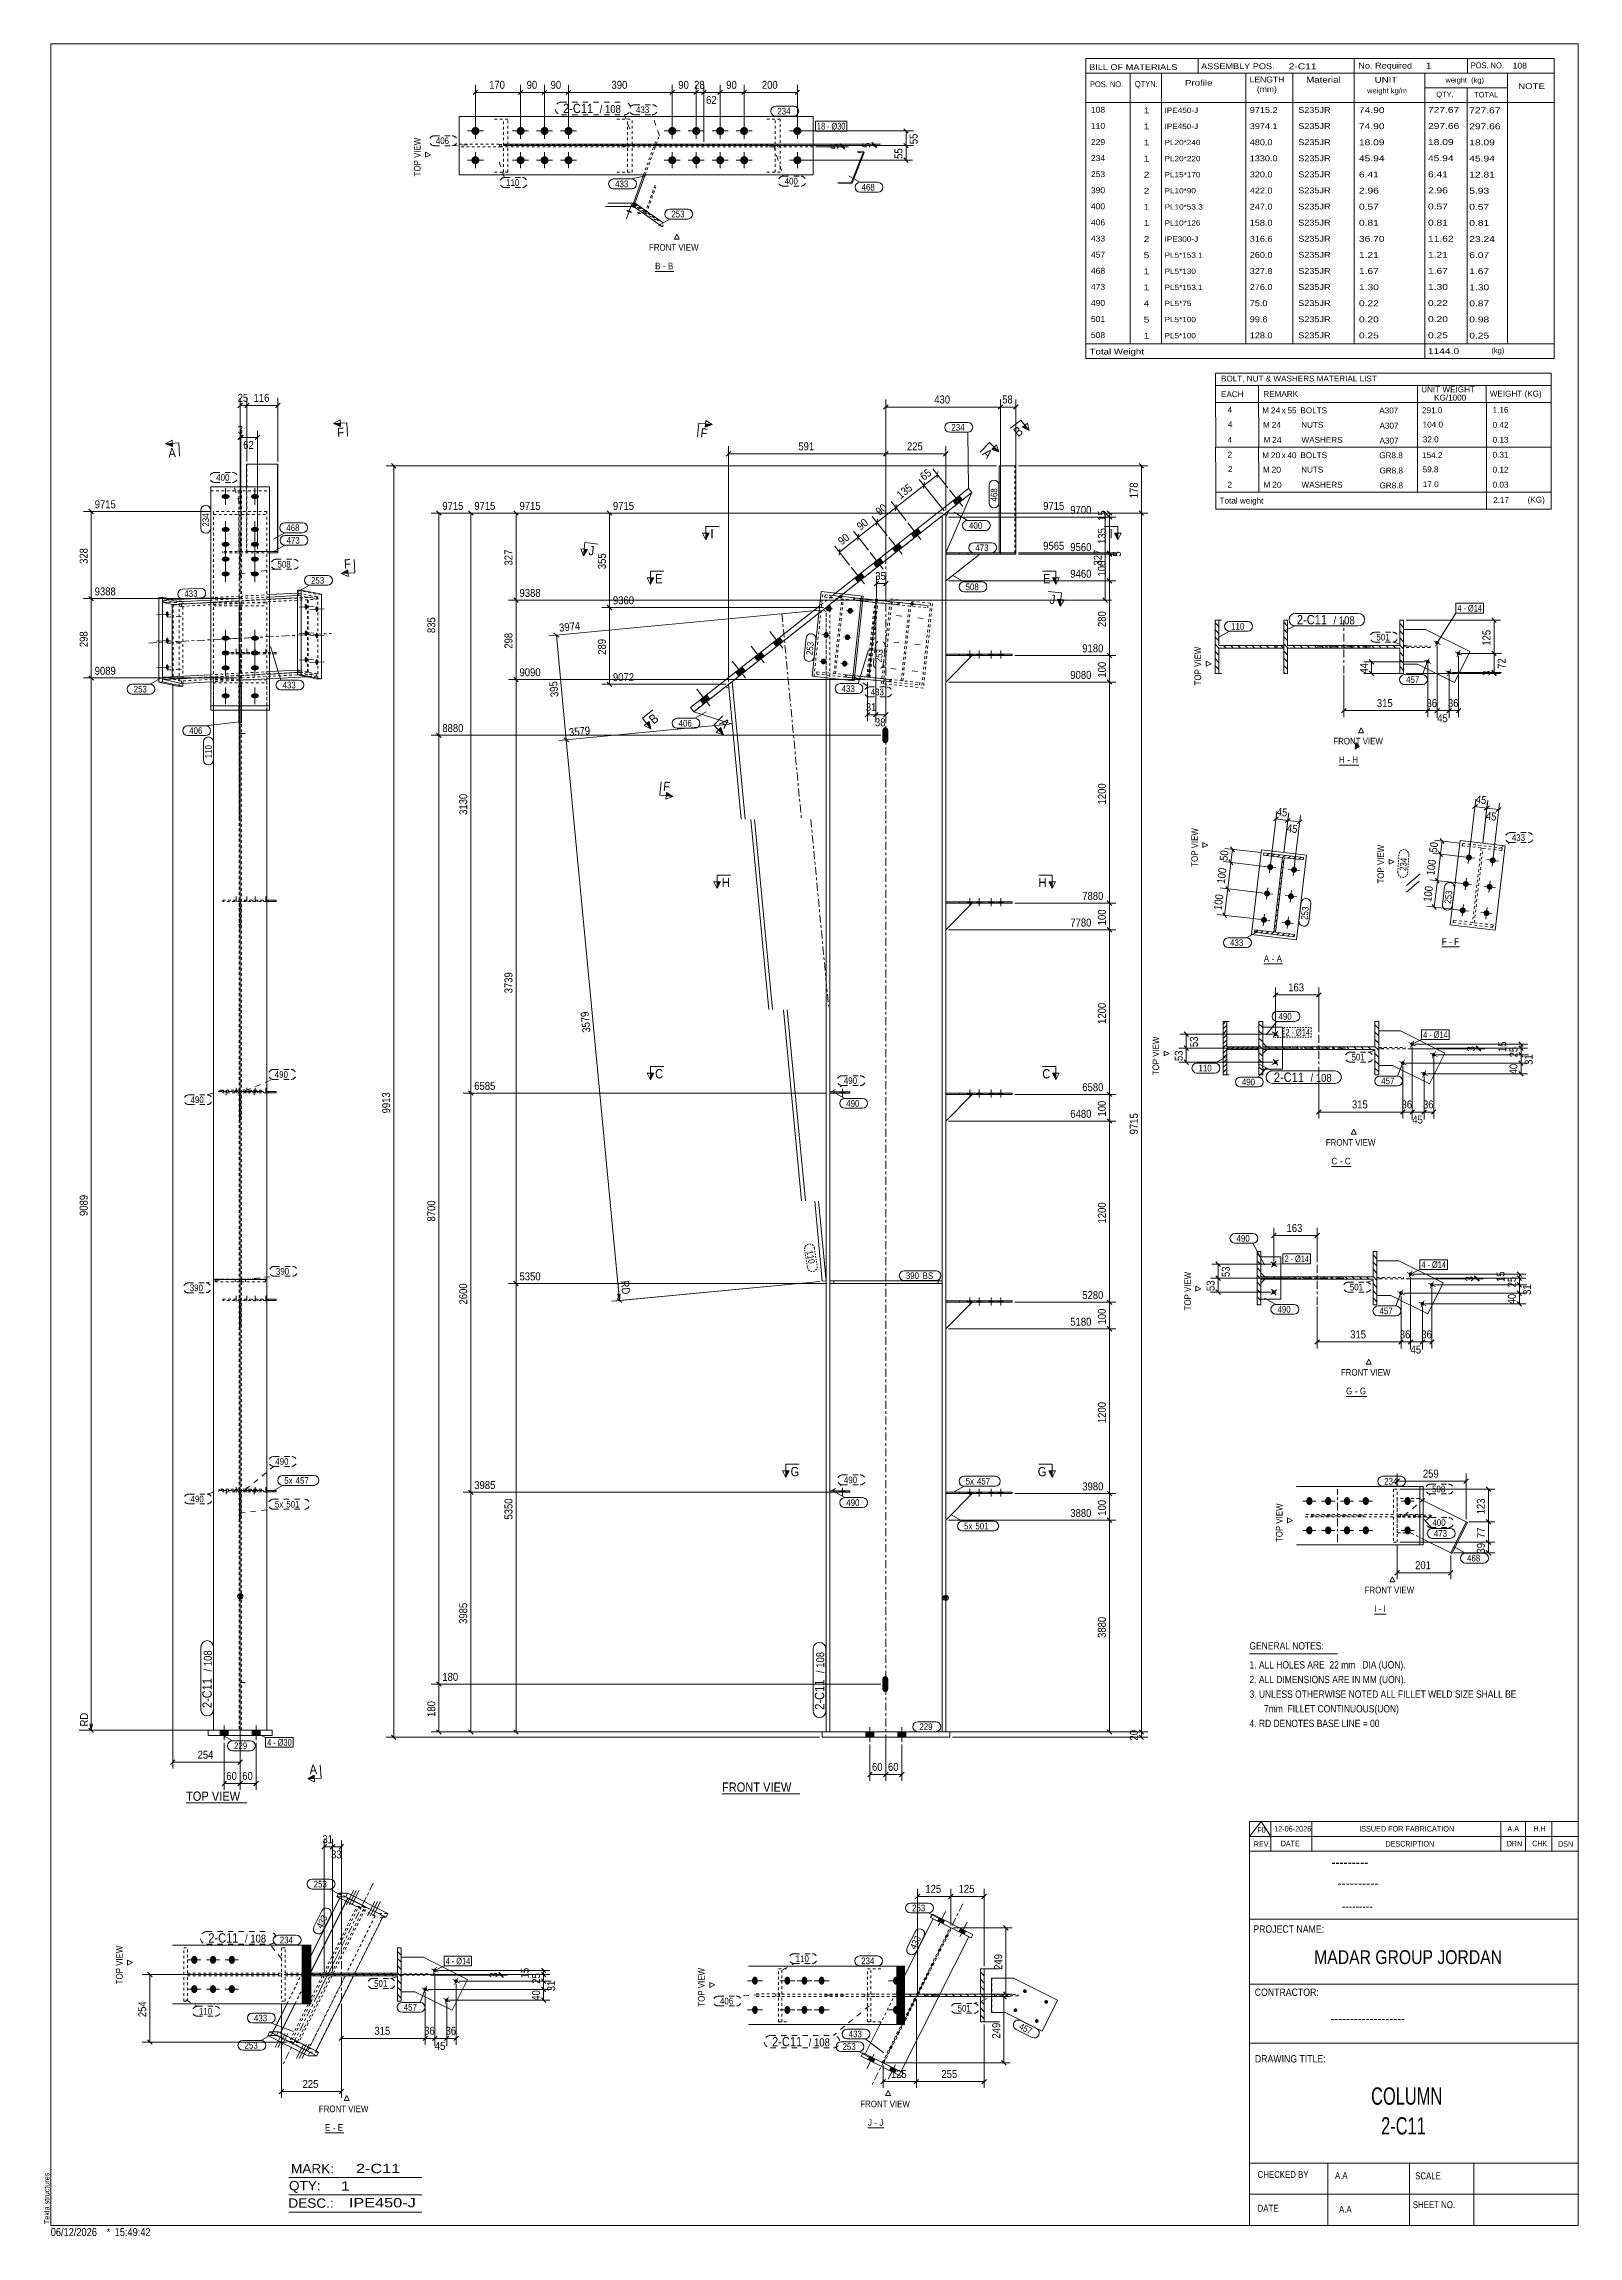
# Model space of a CAD drawing. Header units: millimetres. Extents: x 2 to 579, y 1 to 825.
import ezdxf

# ---------------------------------------------------------------- set-up
doc = ezdxf.new("R2010")
doc.units = ezdxf.units.MM
for name, pattern in [('XKITLINE00', [0]), ('XKITLINE01', [4, 1, -1, 1, -1]), ('XKITLINE02', [4, 2, -2]), ('XKITLINE03', [6, 3, -1, 1, -1]), ('XKITLINE04', [3, 0.5, -0.5, 0.5, -0.5, 0.5, -0.5])]:
    doc.linetypes.add(name, pattern=pattern)
for name, color, linetype, lineweight in [('Bolt', 3, 'Continuous', 0), ('BoltMark', 7, 'Continuous', 0), ('Dimensions', 7, 'Continuous', 0), ('DrawingSheet', 5, 'Continuous', 0), ('OtherObjectType', 7, 'Continuous', 0), ('Part', 2, 'Continuous', 0), ('PartMark', 7, 'Continuous', 0), ('Section', 6, 'Continuous', 0)]:
    doc.layers.add(name, color=color, linetype=linetype, lineweight=lineweight)
doc.styles.add('@ARIAL_UNICODE_MS_BOLD', font='ARIAL.TTF')
doc.styles.add('ARIAL', font='ARIAL.TTF')
doc.styles.add('ARIAL_NARROW', font='ARIALN.TTF')
doc.styles.add('COMIC_SANS_MS_BOLD', font='COMICBD.TTF')
doc.styles.add('SWIS721_EX_BT', font='ARIAL.TTF')
doc.styles.add('SWISSE', font='ARIAL.TTF')

# ---------------------------------------------------------------- blocks, each defined once
blk = doc.blocks.new('*A1')
at = {"layer": 'Part', "color": 7, "linetype": 'XKITLINE00', "lineweight": 0}
for p, q in [((460.45, 455.3), (459.05, 456.7)), ((460.45, 452.6), (459.05, 454)), ((502.7, 456.15), (502.65, 456.2)), ((504.05, 452.11), (502.65, 453.51)), ((504.05, 454.8), (502.7, 456.15)), ((504.05, 457.5), (504.05, 457.5)), ((504.05, 457.5), (504.05, 457.5)), ((460.45, 449.91), (459.05, 451.31)), ((460.62, 447.05), (459.05, 448.61)), ((460.45, 444.52), (459.05, 445.92)), ((463.31, 447.05), (462.41, 447.95)), ((466.01, 447.05), (465.11, 447.95)), ((468.7, 447.05), (467.8, 447.95)), ((471.4, 447.05), (470.5, 447.95)), ((474.09, 447.05), (473.19, 447.95)), ((476.78, 447.05), (475.88, 447.95)), ((479.48, 447.05), (478.58, 447.95)), ((482.17, 447.05), (481.27, 447.95)), ((484.87, 447.05), (483.97, 447.95)), ((487.56, 447.05), (486.66, 447.95)), ((490.26, 447.05), (489.36, 447.95)), ((492.95, 447.05), (492.05, 447.95)), ((495.64, 447.05), (494.74, 447.95)), ((498.34, 447.05), (497.44, 447.95)), ((501.03, 447.05), (500.13, 447.95)), ((504.05, 449.41), (502.65, 450.81)), ((504.05, 446.72), (502.65, 448.12)), ((504.05, 444.03), (502.65, 445.43)), ((460.45, 441.83), (459.05, 443.23)), ((460.45, 439.13), (459.05, 440.53)), ((459.39, 437.5), (459.05, 437.84)), ((504.05, 441.33), (502.65, 442.73)), ((504.05, 438.64), (502.65, 440.04))]:
    blk.add_line(p, q, dxfattribs=at)
blk = doc.blocks.new('*A2')
at = {"layer": 'Part', "color": 7, "linetype": 'XKITLINE00', "lineweight": 0}
for p, q in [((446.47, 457.5), (445.54, 456.56)), ((446.94, 456.15), (445.54, 454.74)), ((446.94, 454.33), (445.54, 452.92)), ((446.94, 452.51), (445.54, 451.1)), ((446.94, 450.69), (445.54, 449.28)), ((446.03, 447.96), (445.54, 447.46)), ((446.94, 447.05), (445.54, 445.64)), ((446.94, 445.22), (445.54, 443.82)), ((446.94, 448.87), (446.03, 447.96)), ((447.84, 447.95), (446.94, 447.05)), ((449.66, 447.95), (448.76, 447.05)), ((451.48, 447.95), (450.58, 447.05)), ((453.3, 447.95), (452.4, 447.05)), ((455.13, 447.95), (454.23, 447.05)), ((456.95, 447.95), (456.05, 447.05)), ((458.77, 447.95), (457.87, 447.05)), ((446.94, 443.4), (445.54, 442)), ((446.94, 441.58), (445.54, 440.18)), ((446.94, 439.76), (445.54, 438.36)), ((446.94, 437.94), (446.5, 437.5))]:
    blk.add_line(p, q, dxfattribs=at)
blk = doc.blocks.new('*A3')
at = {"layer": 'Part', "color": 7, "linetype": 'XKITLINE00', "lineweight": 0}
for p, q in [((495.73, 560.26), (495.23, 560.35)), ((495.93, 560.4), (495.25, 560.52)), ((496.13, 560.53), (495.27, 560.7)), ((496.34, 560.67), (495.29, 560.87)), ((496.54, 560.81), (495.31, 561.04)), ((496.66, 560.96), (495.33, 561.21)), ((496.48, 561.18), (495.35, 561.39)), ((496.29, 561.39), (495.37, 561.56)), ((496.11, 561.6), (495.39, 561.73)), ((495.93, 561.81), (495.41, 561.91)), ((495.75, 562.02), (495.43, 562.08)), ((495.57, 562.23), (495.45, 562.25)), ((495.32, 559.98), (495.19, 560.01)), ((495.53, 560.12), (495.21, 560.18))]:
    blk.add_line(p, q, dxfattribs=at)
blk = doc.blocks.new('*A4')
at = {"layer": 'Part', "color": 7, "linetype": 'XKITLINE00', "lineweight": 0}
for p, q in [((462.89, 520.65), (461.89, 519.86)), ((464.89, 520.41), (463.9, 519.62)), ((466.9, 520.17), (465.9, 519.39)), ((468.91, 519.94), (467.9, 519.14)), ((470.91, 519.7), (469.91, 518.91)), ((472.92, 519.46), (471.92, 518.67)), ((474.93, 519.23), (473.93, 518.44)), ((467.67, 511.68), (466.95, 511.12)), ((467.91, 513.69), (467.19, 513.12)), ((468.15, 515.7), (467.43, 515.13)), ((468.39, 517.7), (467.66, 517.14)), ((466.73, 503.66), (466.01, 503.09)), ((466.96, 505.66), (466.24, 505.1)), ((467.2, 507.67), (466.48, 507.1)), ((467.44, 509.68), (466.72, 509.11)), ((465.78, 495.63), (465.06, 495.06)), ((466.02, 497.64), (465.3, 497.07)), ((466.25, 499.64), (465.53, 499.08)), ((466.49, 501.65), (465.77, 501.08)), ((458.67, 491.84), (457.67, 491.05)), ((460.68, 491.61), (459.68, 490.82)), ((462.68, 491.37), (461.68, 490.58)), ((465.31, 491.62), (463.69, 490.34)), ((465.54, 493.63), (464.82, 493.06)), ((466.7, 490.9), (465.7, 490.11)), ((468.7, 490.66), (467.7, 489.87)), ((470.71, 490.42), (469.71, 489.63)), ((472.33, 489.88), (471.72, 489.4))]:
    blk.add_line(p, q, dxfattribs=at)
blk = doc.blocks.new('*A5')
at = {"layer": 'Part', "color": 7, "linetype": 'XKITLINE00', "lineweight": 0}
for p, q in [((469.82, 606.16), (468.42, 607.56)), ((469.82, 603.46), (468.42, 604.86)), ((469.82, 600.77), (468.42, 602.17)), ((512.07, 607.01), (512.02, 607.06)), ((513.42, 602.97), (512.02, 604.37)), ((513.42, 600.28), (512.02, 601.68)), ((513.42, 605.66), (512.07, 607.01)), ((513.42, 608.36), (513.42, 608.36)), ((513.42, 608.36), (513.42, 608.36)), ((469.99, 597.91), (468.42, 599.48)), ((469.82, 595.38), (468.42, 596.78)), ((469.82, 592.69), (468.42, 594.09)), ((472.68, 597.91), (471.78, 598.81)), ((475.37, 597.91), (474.47, 598.81)), ((478.07, 597.91), (477.17, 598.81)), ((480.76, 597.91), (479.86, 598.81)), ((483.46, 597.91), (482.56, 598.81)), ((486.15, 597.91), (485.25, 598.81)), ((488.85, 597.91), (487.95, 598.81)), ((491.54, 597.91), (490.64, 598.81)), ((494.23, 597.91), (493.33, 598.81)), ((496.93, 597.91), (496.03, 598.81)), ((499.62, 597.91), (498.72, 598.81)), ((502.32, 597.91), (501.42, 598.81)), ((505.01, 597.91), (504.11, 598.81)), ((507.7, 597.91), (506.8, 598.81)), ((510.4, 597.91), (509.5, 598.81)), ((513.42, 597.58), (512.02, 598.98)), ((513.42, 594.89), (512.02, 596.29)), ((513.42, 592.19), (512.02, 593.59)), ((469.82, 589.99), (468.42, 591.39)), ((468.76, 588.36), (468.42, 588.7)), ((513.42, 589.5), (512.02, 590.9))]:
    blk.add_line(p, q, dxfattribs=at)
blk = doc.blocks.new('*A6')
at = {"layer": 'Part', "color": 7, "linetype": 'XKITLINE00', "lineweight": 0}
for p, q in [((443.96, 605.99), (442.56, 607.4)), ((443.96, 603.3), (442.56, 604.7)), ((443.96, 600.6), (442.56, 602.01)), ((443.96, 597.91), (442.56, 599.31)), ((442.62, 596.56), (442.56, 596.62)), ((443.96, 592.52), (442.56, 593.93)), ((443.96, 595.21), (442.62, 596.56)), ((443.96, 597.91), (443.96, 597.91)), ((446.66, 597.91), (445.76, 598.81)), ((449.35, 597.91), (448.45, 598.81)), ((452.05, 597.91), (451.15, 598.81)), ((454.74, 597.91), (453.84, 598.81)), ((457.43, 597.91), (456.53, 598.81)), ((460.13, 597.91), (459.23, 598.81)), ((462.82, 597.91), (461.92, 598.81)), ((465.52, 597.91), (464.62, 598.81)), ((468.21, 597.91), (467.31, 598.81)), ((443.96, 589.83), (442.56, 591.23)), ((442.74, 588.36), (442.56, 588.54))]:
    blk.add_line(p, q, dxfattribs=at)
blk = doc.blocks.new('*A7')
at = {"layer": 'Part', "color": 7, "linetype": 'XKITLINE00', "lineweight": 0}
for p, q in [((223.36, 763.81), (224.6, 765.04)), ((223.5, 763.76), (224.74, 764.99)), ((223.51, 764.15), (224.45, 765.09)), ((223.65, 763.7), (224.74, 764.79)), ((223.79, 763.65), (224.74, 764.6)), ((223.94, 763.6), (224.74, 764.4)), ((223.96, 764.8), (224.31, 765.15)), ((224.08, 763.55), (224.74, 764.21)), ((224.22, 763.5), (224.74, 764.01)), ((224.37, 763.44), (224.74, 763.82)), ((224.51, 763.39), (224.74, 763.62)), ((224.66, 763.34), (224.74, 763.42)), ((224.74, 764.99), (224.74, 764.99))]:
    blk.add_line(p, q, dxfattribs=at)
blk = doc.blocks.new('*A8')
at = {"layer": 'Part', "color": 7, "linetype": 'XKITLINE00', "lineweight": 0}
for p, q in [((135.36, 107.96), (135.3, 108.01)), ((136.7, 106.61), (135.36, 107.96)), ((136.7, 109.31), (136.7, 109.31)), ((136.7, 109.31), (136.7, 109.31)), ((104.05, 98.86), (103.15, 99.76)), ((106.74, 98.86), (105.84, 99.76)), ((109.44, 98.86), (108.54, 99.76)), ((112.13, 98.86), (111.23, 99.76)), ((114.83, 98.86), (113.93, 99.76)), ((117.52, 98.86), (116.62, 99.76)), ((120.21, 98.86), (119.31, 99.76)), ((122.91, 98.86), (122.01, 99.76)), ((125.6, 98.86), (124.7, 99.76)), ((128.3, 98.86), (127.4, 99.76)), ((130.99, 98.86), (130.09, 99.76)), ((133.68, 98.86), (132.78, 99.76)), ((136.7, 103.92), (135.3, 105.32)), ((136.7, 101.22), (135.3, 102.62)), ((136.7, 98.53), (135.3, 99.93)), ((136.7, 95.84), (135.3, 97.24)), ((136.7, 93.14), (135.3, 94.54)), ((136.7, 90.45), (135.3, 91.85))]:
    blk.add_line(p, q, dxfattribs=at)
blk = doc.blocks.new('*A9')
at = {"layer": 'Part', "color": 7, "linetype": 'XKITLINE00', "lineweight": 0}
for p, q in [((99.65, 110.31), (99.46, 110.12)), ((100.08, 110.31), (99.46, 109.69)), ((100.52, 110.31), (99.46, 109.25)), ((100.95, 110.31), (99.46, 108.82)), ((101.39, 110.31), (99.46, 108.38)), ((101.83, 110.31), (99.46, 107.95)), ((102.26, 110.31), (99.46, 107.51)), ((102.7, 110.31), (99.46, 107.08)), ((102.7, 109.87), (99.46, 106.64)), ((102.7, 109.44), (99.46, 106.21)), ((102.7, 109), (99.46, 105.77)), ((102.7, 108.57), (99.46, 105.34)), ((102.7, 108.13), (99.46, 104.9)), ((102.7, 107.7), (99.46, 104.46)), ((102.7, 107.26), (99.46, 104.03)), ((102.7, 110.31), (102.7, 110.31)), ((102.7, 106.82), (99.46, 103.59)), ((102.7, 106.39), (99.46, 103.16)), ((102.7, 105.95), (99.46, 102.72)), ((102.7, 105.52), (99.46, 102.29)), ((102.7, 105.08), (99.46, 101.85)), ((102.7, 104.65), (99.46, 101.42)), ((102.7, 104.21), (99.46, 100.98)), ((102.7, 103.78), (99.46, 100.55)), ((102.7, 103.34), (99.46, 100.11)), ((102.7, 102.91), (99.46, 99.68)), ((102.7, 102.47), (99.46, 99.24)), ((102.7, 102.04), (99.46, 98.81)), ((102.7, 101.6), (99.46, 98.37)), ((102.7, 101.17), (99.46, 97.94)), ((102.7, 100.73), (99.46, 97.5)), ((102.7, 100.3), (99.46, 97.07)), ((102.7, 99.86), (99.46, 96.63)), ((102.7, 99.43), (99.46, 96.2)), ((102.7, 98.99), (99.46, 95.76)), ((102.7, 98.56), (99.46, 95.33)), ((102.7, 98.12), (99.46, 94.89)), ((102.7, 97.69), (99.46, 94.46)), ((102.7, 97.25), (99.46, 94.02)), ((102.7, 96.82), (99.46, 93.59)), ((102.7, 96.38), (99.46, 93.15)), ((102.7, 95.95), (99.46, 92.72)), ((102.7, 95.51), (99.46, 92.28)), ((102.7, 95.08), (99.46, 91.85)), ((102.7, 94.64), (99.46, 91.41)), ((102.7, 94.21), (99.46, 90.97)), ((102.7, 93.77), (99.46, 90.54)), ((102.7, 93.33), (99.46, 90.1)), ((102.7, 92.9), (99.46, 89.67)), ((102.7, 92.46), (99.46, 89.23)), ((102.7, 92.03), (99.46, 88.8)), ((102.7, 91.59), (99.46, 88.36)), ((102.7, 91.16), (99.84, 88.31)), ((102.7, 90.72), (100.28, 88.31)), ((102.7, 90.29), (100.71, 88.31)), ((102.7, 89.85), (101.15, 88.31)), ((102.7, 89.42), (101.58, 88.31)), ((102.7, 88.98), (102.02, 88.31)), ((102.7, 88.55), (102.45, 88.31))]:
    blk.add_line(p, q, dxfattribs=at)
blk = doc.blocks.new('*A10')
at = {"layer": 'Part', "color": 7, "linetype": 'XKITLINE00', "lineweight": 0}
for p, q in [((503.4, 371.06), (503.4, 371.06)), ((503.4, 371.06), (503.4, 371.06)), ((459.8, 368.86), (458.4, 370.26)), ((459.8, 366.16), (458.4, 367.56)), ((459.8, 363.47), (458.4, 364.87)), ((502.05, 369.71), (502, 369.76)), ((503.4, 365.67), (502, 367.07)), ((503.4, 362.97), (502, 364.37)), ((503.4, 368.36), (502.05, 369.71)), ((459.97, 360.61), (458.4, 362.17)), ((459.8, 358.08), (458.4, 359.48)), ((459.8, 355.39), (458.4, 356.79)), ((462.66, 360.61), (461.76, 361.51)), ((465.36, 360.61), (464.46, 361.51)), ((468.05, 360.61), (467.15, 361.51)), ((470.75, 360.61), (469.85, 361.51)), ((473.44, 360.61), (472.54, 361.51)), ((476.13, 360.61), (475.23, 361.51)), ((478.83, 360.61), (477.93, 361.51)), ((481.52, 360.61), (480.62, 361.51)), ((484.22, 360.61), (483.32, 361.51)), ((486.91, 360.61), (486.01, 361.51)), ((489.6, 360.61), (488.7, 361.51)), ((492.3, 360.61), (491.4, 361.51)), ((494.99, 360.61), (494.09, 361.51)), ((497.69, 360.61), (496.79, 361.51)), ((500.38, 360.61), (499.48, 361.51)), ((503.4, 360.28), (502, 361.68)), ((503.4, 357.59), (502, 358.99)), ((503.4, 354.89), (502, 356.29)), ((459.8, 352.69), (458.4, 354.09)), ((458.74, 351.06), (458.4, 351.4)), ((503.4, 352.2), (502, 353.6))]:
    blk.add_line(p, q, dxfattribs=at)
blk = doc.blocks.new('*A11')
at = {"layer": 'Part', "color": 7, "linetype": 'XKITLINE00', "lineweight": 0}
for p, q in [((323.13, 102.48), (322.97, 102.32)), ((323.52, 102.48), (322.97, 101.93)), ((323.9, 102.48), (322.97, 101.55)), ((324.29, 102.48), (322.97, 101.16)), ((324.68, 102.48), (322.97, 100.78)), ((325.06, 102.48), (322.97, 100.39)), ((325.45, 102.48), (322.97, 100)), ((325.83, 102.48), (322.97, 99.62)), ((325.83, 102.1), (322.97, 99.23)), ((325.83, 101.71), (322.97, 98.85)), ((325.83, 101.33), (322.97, 98.46)), ((325.83, 100.94), (322.97, 98.07)), ((325.83, 100.55), (322.97, 97.69)), ((325.83, 100.17), (322.97, 97.3)), ((325.83, 99.78), (322.97, 96.92)), ((325.83, 99.4), (322.97, 96.53)), ((325.83, 99.01), (322.97, 96.14)), ((325.83, 98.62), (322.97, 95.76)), ((325.83, 98.24), (322.97, 95.37)), ((325.83, 97.85), (322.97, 94.99)), ((325.83, 97.47), (322.97, 94.6)), ((325.83, 97.08), (322.97, 94.22)), ((325.83, 96.69), (322.97, 93.83)), ((325.83, 96.31), (322.97, 93.44)), ((325.83, 95.92), (322.97, 93.06)), ((325.83, 95.54), (322.97, 92.67)), ((325.83, 95.15), (322.97, 92.29)), ((325.83, 94.76), (322.97, 91.9)), ((325.83, 94.38), (322.97, 91.51)), ((325.83, 93.99), (322.97, 91.13)), ((325.83, 93.61), (322.97, 90.74)), ((325.83, 93.22), (322.97, 90.36)), ((325.83, 92.83), (322.97, 89.97)), ((325.83, 92.45), (322.97, 89.58)), ((325.83, 92.06), (322.97, 89.2)), ((325.83, 91.68), (322.97, 88.81)), ((325.83, 91.29), (322.97, 88.43)), ((325.83, 90.91), (322.97, 88.04)), ((325.83, 90.52), (322.97, 87.65)), ((325.83, 90.13), (322.97, 87.27)), ((325.83, 89.75), (322.97, 86.88)), ((325.83, 89.36), (322.97, 86.5)), ((325.83, 88.98), (322.97, 86.11)), ((325.83, 88.59), (322.97, 85.72)), ((325.83, 88.2), (322.97, 85.34)), ((325.83, 87.82), (322.97, 84.95)), ((325.83, 87.43), (322.97, 84.57)), ((325.83, 87.05), (322.97, 84.18)), ((325.83, 86.66), (322.97, 83.79)), ((325.83, 86.27), (322.97, 83.41)), ((325.83, 85.89), (322.97, 83.02)), ((325.83, 85.5), (322.97, 82.64)), ((325.83, 85.12), (322.97, 82.25)), ((325.83, 84.73), (322.97, 81.87)), ((325.83, 84.34), (322.97, 81.48)), ((325.83, 83.96), (322.97, 81.09)), ((325.83, 83.57), (322.97, 80.71)), ((325.83, 83.19), (323.13, 80.48)), ((325.83, 82.8), (323.52, 80.48)), ((325.83, 82.41), (323.9, 80.48)), ((325.83, 82.03), (324.29, 80.48)), ((325.83, 81.64), (324.68, 80.48)), ((325.83, 81.26), (325.06, 80.48)), ((325.83, 80.87), (325.45, 80.48))]:
    blk.add_line(p, q, dxfattribs=at)
blk = doc.blocks.new('*A12')
at = {"layer": 'Part', "color": 7, "linetype": 'XKITLINE00', "lineweight": 0}
for p, q in [((354.43, 100.14), (354.37, 100.2)), ((355.78, 98.79), (354.43, 100.14)), ((328.51, 91.03), (327.61, 91.93)), ((331.21, 91.03), (330.31, 91.93)), ((333.9, 91.03), (333, 91.93)), ((336.59, 91.03), (335.69, 91.93)), ((339.29, 91.03), (338.39, 91.93)), ((341.98, 91.03), (341.08, 91.93)), ((344.68, 91.03), (343.78, 91.93)), ((347.37, 91.03), (346.47, 91.93)), ((350.06, 91.03), (349.16, 91.93)), ((352.76, 91.03), (351.86, 91.93)), ((355.78, 96.1), (354.37, 97.5)), ((355.78, 93.4), (354.37, 94.81)), ((355.78, 90.71), (354.37, 92.11)), ((355.78, 88.01), (354.37, 89.42)), ((355.78, 85.32), (354.37, 86.73)), ((355.78, 82.62), (354.37, 84.03))]:
    blk.add_line(p, q, dxfattribs=at)
blk = doc.blocks.new('*A13')
at = {"layer": 'Bolt'}
for points in [[(318.62, 562.1), (318.2, 562.2), (317.83, 562.47), (317.59, 562.88), (317.5, 563.35), (317.5, 566.85), (317.59, 567.33), (317.83, 567.74), (318.2, 568.01), (318.62, 568.1), (319.05, 568.01), (319.42, 567.74), (319.66, 567.33), (319.75, 566.85), (319.75, 563.35), (319.66, 562.88), (319.42, 562.47), (319.05, 562.2)], [(318.62, 205.48), (318.2, 205.57), (317.83, 205.84), (317.59, 206.25), (317.5, 206.73), (317.5, 210.23), (317.59, 210.7), (317.83, 211.11), (318.2, 211.38), (318.62, 211.48), (319.05, 211.38), (319.42, 211.11), (319.66, 210.7), (319.75, 210.23), (319.75, 206.73), (319.66, 206.25), (319.42, 205.84), (319.05, 205.57)]]:
    blk.add_hatch(color=3, dxfattribs=at).paths.add_polyline_path(points, flags=17)
at = {"layer": 'Bolt', "color": 3, "linetype": 'XKITLINE00', "lineweight": 0}
for p, q in [((317.96, 565.1), (319.74, 565.1)), ((317.96, 208.48), (319.74, 208.48))]:
    blk.add_line(p, q, dxfattribs=at)
blk = doc.blocks.new('*A14')
at = {"layer": 'Bolt'}
for points in [[(345.29, 651.73), (344.05, 653.31), (346.41, 655.16), (347.65, 653.59)], [(345.29, 651.73), (344.05, 653.31), (346.41, 655.16), (347.65, 653.59)], [(329.58, 639.35), (328.35, 640.92), (330.7, 642.78), (331.94, 641.21)], [(329.58, 639.35), (328.35, 640.92), (330.7, 642.78), (331.94, 641.21)], [(322.52, 633.78), (321.28, 635.35), (323.63, 637.21), (324.87, 635.64)], [(322.52, 633.78), (321.28, 635.35), (323.63, 637.21), (324.87, 635.64)], [(315.45, 628.21), (314.21, 629.78), (316.57, 631.64), (317.8, 630.07)], [(315.45, 628.21), (314.21, 629.78), (316.57, 631.64), (317.8, 630.07)], [(308.38, 622.64), (307.14, 624.21), (309.5, 626.07), (310.74, 624.49)], [(308.38, 622.64), (307.14, 624.21), (309.5, 626.07), (310.74, 624.49)], [(277.75, 598.49), (276.51, 600.06), (278.87, 601.92), (280.11, 600.35)], [(277.75, 598.49), (276.51, 600.06), (278.87, 601.92), (280.11, 600.35)], [(270.69, 592.92), (269.45, 594.49), (271.8, 596.35), (273.04, 594.78)], [(270.69, 592.92), (269.45, 594.49), (271.8, 596.35), (273.04, 594.78)], [(263.62, 587.35), (262.38, 588.92), (264.74, 590.78), (265.97, 589.21)], [(263.62, 587.35), (262.38, 588.92), (264.74, 590.78), (265.97, 589.21)], [(250.27, 576.82), (249.03, 578.39), (251.38, 580.25), (252.62, 578.68)], [(250.27, 576.82), (249.03, 578.39), (251.38, 580.25), (252.62, 578.68)]]:
    blk.add_hatch(color=3, dxfattribs=at).paths.add_polyline_path(points, flags=17)
at = {"layer": 'Bolt', "color": 3, "linetype": 'XKITLINE00', "lineweight": 0}
for p, q in [((347.71, 651.09), (342.75, 657.38)), ((347.71, 651.09), (342.75, 657.38)), ((345.29, 651.73), (344.05, 653.31)), ((345.29, 651.73), (344.05, 653.31)), ((347.65, 653.59), (346.41, 655.16)), ((347.65, 653.59), (346.41, 655.16)), ((332, 638.71), (327.05, 644.99)), ((332, 638.71), (327.05, 644.99)), ((331.94, 641.21), (330.7, 642.78)), ((331.94, 641.21), (330.7, 642.78)), ((324.93, 633.14), (319.98, 639.42)), ((324.93, 633.14), (319.98, 639.42)), ((322.52, 633.78), (321.28, 635.35)), ((322.52, 633.78), (321.28, 635.35)), ((324.87, 635.64), (323.63, 637.21)), ((324.87, 635.64), (323.63, 637.21)), ((329.58, 639.35), (328.35, 640.92)), ((329.58, 639.35), (328.35, 640.92)), ((310.8, 622), (305.84, 628.28)), ((310.8, 622), (305.84, 628.28)), ((317.86, 627.57), (312.91, 633.85)), ((317.86, 627.57), (312.91, 633.85)), ((315.45, 628.21), (314.21, 629.78)), ((315.45, 628.21), (314.21, 629.78)), ((317.8, 630.07), (316.57, 631.64)), ((317.8, 630.07), (316.57, 631.64)), ((308.38, 622.64), (307.14, 624.21)), ((308.38, 622.64), (307.14, 624.21)), ((310.74, 624.49), (309.5, 626.07)), ((310.74, 624.49), (309.5, 626.07)), ((280.17, 597.85), (275.22, 604.13)), ((280.17, 597.85), (275.22, 604.13)), ((280.11, 600.35), (278.87, 601.92)), ((280.11, 600.35), (278.87, 601.92)), ((273.1, 592.28), (268.15, 598.56)), ((273.1, 592.28), (268.15, 598.56)), ((270.69, 592.92), (269.45, 594.49)), ((270.69, 592.92), (269.45, 594.49)), ((273.04, 594.78), (271.8, 596.35)), ((273.04, 594.78), (271.8, 596.35)), ((277.75, 598.49), (276.51, 600.06)), ((277.75, 598.49), (276.51, 600.06)), ((266.03, 586.71), (261.08, 592.99)), ((266.03, 586.71), (261.08, 592.99)), ((263.62, 587.35), (262.38, 588.92)), ((263.62, 587.35), (262.38, 588.92)), ((265.97, 589.21), (264.74, 590.78)), ((265.97, 589.21), (264.74, 590.78)), ((252.68, 576.18), (247.73, 582.46)), ((252.68, 576.18), (247.73, 582.46)), ((250.27, 576.82), (249.03, 578.39)), ((250.27, 576.82), (249.03, 578.39)), ((252.62, 578.68), (251.38, 580.25)), ((252.62, 578.68), (251.38, 580.25))]:
    blk.add_line(p, q, dxfattribs=at)
blk = doc.blocks.new('*A15')
at = {"layer": 'Bolt'}
for points in [[(314.35, 190.48), (314.35, 188.48), (311.35, 188.48), (311.35, 190.48)], [(314.35, 190.48), (314.35, 188.48), (311.35, 188.48), (311.35, 190.48)], [(326.35, 190.48), (326.35, 188.48), (323.35, 188.48), (323.35, 190.48)], [(326.35, 190.48), (326.35, 188.48), (323.35, 188.48), (323.35, 190.48)]]:
    blk.add_hatch(color=3, dxfattribs=at).paths.add_polyline_path(points, flags=17)
at = {"layer": 'Bolt', "color": 3, "linetype": 'XKITLINE00', "lineweight": 0}
for p, q in [((311.35, 190.48), (311.35, 188.48)), ((311.35, 190.48), (311.35, 188.48)), ((312.85, 192.23), (312.85, 186.73)), ((312.85, 192.23), (312.85, 186.73)), ((314.35, 190.48), (314.35, 188.48)), ((314.35, 190.48), (314.35, 188.48)), ((323.35, 190.48), (323.35, 188.48)), ((323.35, 190.48), (323.35, 188.48)), ((324.85, 192.23), (324.85, 186.73)), ((324.85, 192.23), (324.85, 186.73)), ((326.35, 190.48), (326.35, 188.48)), ((326.35, 190.48), (326.35, 188.48))]:
    blk.add_line(p, q, dxfattribs=at)
blk = doc.blocks.new('*A16')
at = {"layer": 'Bolt', "color": 3, "linetype": 'XKITLINE02', "lineweight": 0}
for p, q in [((301.57, 280.58), (301.57, 281.08)), ((302.55, 279.23), (302.55, 282.23)), ((303.53, 280.58), (303.53, 281.08))]:
    blk.add_line(p, q, dxfattribs=at)
blk = doc.blocks.new('*A17')
at = {"layer": 'Bolt'}
blk.add_hatch(color=3, dxfattribs=at).paths.add_polyline_path([(301.57, 280.58), (301.57, 281.08), (303.53, 281.08), (303.53, 280.58)], flags=17)
at = {"layer": 'Bolt', "color": 3, "linetype": 'XKITLINE00', "lineweight": 0}
for p, q in [((301.57, 280.58), (301.57, 281.08)), ((302.55, 279.23), (302.55, 282.23)), ((303.53, 280.58), (303.53, 281.08))]:
    blk.add_line(p, q, dxfattribs=at)
blk = doc.blocks.new('*A18')
at = {"layer": 'Bolt'}
for points in [[(351.32, 280.58), (351.32, 280.08), (349.44, 280.08), (349.44, 280.58)], [(354.89, 280.58), (354.89, 280.08), (353.01, 280.08), (353.01, 280.58)], [(359.37, 280.58), (359.37, 280.08), (357.49, 280.08), (357.49, 280.58)], [(362.94, 280.58), (362.94, 280.08), (361.06, 280.08), (361.06, 280.58)]]:
    blk.add_hatch(color=3, dxfattribs=at).paths.add_polyline_path(points, flags=17)
at = {"layer": 'Bolt', "color": 3, "linetype": 'XKITLINE00', "lineweight": 0}
for p, q in [((349.44, 280.58), (349.44, 280.08)), ((350.38, 281.92), (350.38, 278.92)), ((351.32, 280.58), (351.32, 280.08)), ((353.01, 280.58), (353.01, 280.08)), ((353.95, 281.92), (353.95, 278.92)), ((354.89, 280.58), (354.89, 280.08)), ((357.49, 280.58), (357.49, 280.08)), ((358.43, 281.92), (358.43, 278.92)), ((359.37, 280.58), (359.37, 280.08)), ((361.06, 280.58), (361.06, 280.08)), ((362, 281.92), (362, 278.92)), ((362.94, 280.58), (362.94, 280.08))]:
    blk.add_line(p, q, dxfattribs=at)
blk = doc.blocks.new('*A19')
at = {"layer": 'Bolt'}
for points in [[(351.32, 352.48), (351.32, 351.98), (349.44, 351.98), (349.44, 352.48)], [(354.89, 352.48), (354.89, 351.98), (353.01, 351.98), (353.01, 352.48)], [(359.37, 352.48), (359.37, 351.98), (357.49, 351.98), (357.49, 352.48)], [(362.94, 352.48), (362.94, 351.98), (361.06, 351.98), (361.06, 352.48)]]:
    blk.add_hatch(color=3, dxfattribs=at).paths.add_polyline_path(points, flags=17)
at = {"layer": 'Bolt', "color": 3, "linetype": 'XKITLINE00', "lineweight": 0}
for p, q in [((349.44, 352.48), (349.44, 351.98)), ((350.38, 353.82), (350.38, 350.82)), ((351.32, 352.48), (351.32, 351.98)), ((353.01, 352.48), (353.01, 351.98)), ((353.95, 353.82), (353.95, 350.82)), ((354.89, 352.48), (354.89, 351.98)), ((357.49, 352.48), (357.49, 351.98)), ((358.43, 353.82), (358.43, 350.82)), ((359.37, 352.48), (359.37, 351.98)), ((361.06, 352.48), (361.06, 351.98)), ((362, 353.82), (362, 350.82)), ((362.94, 352.48), (362.94, 351.98))]:
    blk.add_line(p, q, dxfattribs=at)
blk = doc.blocks.new('*A20')
at = {"layer": 'Bolt'}
for points in [[(351.32, 430.62), (351.32, 430.12), (349.44, 430.12), (349.44, 430.62)], [(354.89, 430.62), (354.89, 430.12), (353.01, 430.12), (353.01, 430.62)], [(359.37, 430.62), (359.37, 430.12), (357.49, 430.12), (357.49, 430.62)], [(362.94, 430.62), (362.94, 430.12), (361.06, 430.12), (361.06, 430.62)]]:
    blk.add_hatch(color=3, dxfattribs=at).paths.add_polyline_path(points, flags=17)
at = {"layer": 'Bolt', "color": 3, "linetype": 'XKITLINE00', "lineweight": 0}
for p, q in [((349.44, 430.62), (349.44, 430.12)), ((350.38, 431.96), (350.38, 428.96)), ((351.32, 430.62), (351.32, 430.12)), ((353.01, 430.62), (353.01, 430.12)), ((353.95, 431.96), (353.95, 428.96)), ((354.89, 430.62), (354.89, 430.12)), ((357.49, 430.62), (357.49, 430.12)), ((358.43, 431.96), (358.43, 428.96)), ((359.37, 430.62), (359.37, 430.12)), ((361.06, 430.62), (361.06, 430.12)), ((362, 431.96), (362, 428.96)), ((362.94, 430.62), (362.94, 430.12))]:
    blk.add_line(p, q, dxfattribs=at)
blk = doc.blocks.new('*A21')
at = {"layer": 'Bolt'}
for points in [[(351.32, 502.52), (351.32, 502.02), (349.44, 502.02), (349.44, 502.52)], [(354.89, 502.52), (354.89, 502.02), (353.01, 502.02), (353.01, 502.52)], [(359.37, 502.52), (359.37, 502.02), (357.49, 502.02), (357.49, 502.52)], [(362.94, 502.52), (362.94, 502.02), (361.06, 502.02), (361.06, 502.52)]]:
    blk.add_hatch(color=3, dxfattribs=at).paths.add_polyline_path(points, flags=17)
at = {"layer": 'Bolt', "color": 3, "linetype": 'XKITLINE00', "lineweight": 0}
for p, q in [((350.38, 503.86), (350.38, 500.86)), ((353.95, 503.86), (353.95, 500.86)), ((358.43, 503.86), (358.43, 500.86)), ((362, 503.86), (362, 500.86)), ((349.44, 502.52), (349.44, 502.02)), ((351.32, 502.52), (351.32, 502.02)), ((353.01, 502.52), (353.01, 502.02)), ((354.89, 502.52), (354.89, 502.02)), ((357.49, 502.52), (357.49, 502.02)), ((359.37, 502.52), (359.37, 502.02)), ((361.06, 502.52), (361.06, 502.02)), ((362.94, 502.52), (362.94, 502.02))]:
    blk.add_line(p, q, dxfattribs=at)
blk = doc.blocks.new('*A22')
at = {"layer": 'Bolt'}
for points in [[(351.32, 595.6), (351.32, 595.1), (349.44, 595.1), (349.44, 595.6)], [(354.89, 595.6), (354.89, 595.1), (353.01, 595.1), (353.01, 595.6)], [(359.37, 595.6), (359.37, 595.1), (357.49, 595.1), (357.49, 595.6)], [(362.94, 595.6), (362.94, 595.1), (361.06, 595.1), (361.06, 595.6)]]:
    blk.add_hatch(color=3, dxfattribs=at).paths.add_polyline_path(points, flags=17)
at = {"layer": 'Bolt', "color": 3, "linetype": 'XKITLINE00', "lineweight": 0}
for p, q in [((349.44, 595.6), (349.44, 595.1)), ((350.38, 596.94), (350.38, 593.94)), ((351.32, 595.6), (351.32, 595.1)), ((353.01, 595.6), (353.01, 595.1)), ((353.95, 596.94), (353.95, 593.94)), ((354.89, 595.6), (354.89, 595.1)), ((357.49, 595.6), (357.49, 595.1)), ((358.43, 596.94), (358.43, 593.94)), ((359.37, 595.6), (359.37, 595.1)), ((361.06, 595.6), (361.06, 595.1)), ((362, 596.94), (362, 593.94)), ((362.94, 595.6), (362.94, 595.1))]:
    blk.add_line(p, q, dxfattribs=at)
blk = doc.blocks.new('*A23')
at = {"layer": 'Bolt', "color": 3, "linetype": 'XKITLINE02', "lineweight": 0}
for p, q in [((301.57, 430.62), (301.57, 431.12)), ((302.55, 429.27), (302.55, 432.27)), ((303.53, 430.62), (303.53, 431.12))]:
    blk.add_line(p, q, dxfattribs=at)
blk = doc.blocks.new('*A24')
at = {"layer": 'Bolt'}
blk.add_hatch(color=3, dxfattribs=at).paths.add_polyline_path([(301.57, 430.62), (301.57, 431.12), (303.53, 431.12), (303.53, 430.62)], flags=17)
at = {"layer": 'Bolt', "color": 3, "linetype": 'XKITLINE00', "lineweight": 0}
for p, q in [((301.57, 430.62), (301.57, 431.12)), ((302.55, 429.27), (302.55, 432.27)), ((303.53, 430.62), (303.53, 431.12))]:
    blk.add_line(p, q, dxfattribs=at)
blk = doc.blocks.new('*A25')
at = {"layer": 'Bolt', "color": 3, "linetype": 'XKITLINE02', "lineweight": 0}
for p, q in [((322.82, 610.07), (325.5, 609.79)), ((330.82, 609.23), (333.5, 608.95)), ((321.77, 600.13), (324.45, 599.85)), ((329.78, 599.28), (332.45, 599)), ((320.73, 590.18), (323.4, 589.9)), ((328.73, 589.34), (331.4, 589.06))]:
    blk.add_line(p, q, dxfattribs=at)
blk = doc.blocks.new('*A26')
at = {"layer": 'Bolt'}
for points in [[(298.43, 612.62), (298.42, 612.59), (298.42, 612.57), (298.41, 612.54), (298.41, 612.51), (298.4, 612.49), (298.4, 612.46), (298.39, 612.44), (298.38, 612.41), (298.37, 612.38), (298.36, 612.36), (298.36, 612.33), (298.35, 612.31), (298.33, 612.28), (298.32, 612.26), (298.31, 612.24), (298.3, 612.21), (298.29, 612.19), (298.27, 612.17), (298.26, 612.14), (298.25, 612.12), (298.23, 612.1), (298.22, 612.08), (298.2, 612.06), (298.19, 612.04), (298.17, 612.02), (298.15, 612), (298.14, 611.98), (298.12, 611.96), (298.1, 611.94), (298.08, 611.92), (298.06, 611.9), (298.04, 611.89), (298.02, 611.87), (298, 611.85), (297.98, 611.84), (297.96, 611.82), (297.94, 611.81), (297.92, 611.8), (297.9, 611.78), (297.88, 611.77), (297.86, 611.76), (297.83, 611.75), (297.81, 611.74), (297.79, 611.73), (297.77, 611.72), (297.74, 611.71), (297.72, 611.7), (297.7, 611.69), (297.67, 611.68), (297.65, 611.68), (297.63, 611.67), (297.6, 611.67), (297.58, 611.66), (297.55, 611.66), (297.53, 611.66), (297.51, 611.65), (297.48, 611.65), (297.46, 611.65), (297.43, 611.65), (297.41, 611.65), (297.39, 611.65), (297.36, 611.65), (297.34, 611.66), (297.31, 611.66), (297.29, 611.66), (297.27, 611.67), (297.24, 611.67), (297.22, 611.68), (297.2, 611.68), (297.17, 611.69), (297.15, 611.7), (297.13, 611.7), (297.1, 611.71), (297.08, 611.72), (297.06, 611.73), (297.04, 611.74), (297.01, 611.75), (296.99, 611.77), (296.97, 611.78), (296.95, 611.79), (296.93, 611.8), (296.91, 611.82), (296.89, 611.83), (296.87, 611.85), (296.85, 611.86), (296.83, 611.88), (296.81, 611.9), (296.8, 611.91), (296.78, 611.93), (296.76, 611.95), (296.74, 611.97), (296.73, 611.99), (296.71, 612.01), (296.7, 612.03), (296.68, 612.05), (296.67, 612.07), (296.65, 612.09), (296.64, 612.11), (296.62, 612.14), (296.61, 612.16), (296.6, 612.18), (296.59, 612.2), (296.58, 612.23), (296.57, 612.25), (296.55, 612.28), (296.55, 612.3), (296.54, 612.32), (296.53, 612.35), (296.52, 612.38), (296.51, 612.4), (296.51, 612.43), (296.5, 612.45), (296.49, 612.48), (296.49, 612.5), (296.48, 612.53), (296.48, 612.56), (296.48, 612.58), (296.47, 612.61), (296.47, 612.64), (296.47, 612.66), (296.47, 612.69), (296.47, 612.72), (296.47, 612.75), (296.47, 612.77), (296.47, 612.8), (296.47, 612.83), (296.48, 612.85), (296.48, 612.88), (296.48, 612.91), (296.49, 612.93), (296.49, 612.96), (296.5, 612.99), (296.5, 613.01), (296.51, 613.04), (296.52, 613.06), (296.52, 613.09), (296.53, 613.12), (296.54, 613.14), (296.55, 613.17), (296.56, 613.19), (296.57, 613.22), (296.58, 613.24), (296.59, 613.26), (296.61, 613.29), (296.62, 613.31), (296.63, 613.33), (296.64, 613.36), (296.66, 613.38), (296.67, 613.4), (296.69, 613.42), (296.7, 613.44), (296.72, 613.46), (296.74, 613.48), (296.75, 613.5), (296.77, 613.52), (296.79, 613.54), (296.81, 613.56), (296.82, 613.58), (296.84, 613.6), (296.86, 613.61), (296.88, 613.63), (296.9, 613.65), (296.92, 613.66), (296.94, 613.68), (296.96, 613.69), (296.98, 613.7), (297.01, 613.72), (297.03, 613.73), (297.05, 613.74), (297.07, 613.75), (297.09, 613.76), (297.12, 613.77), (297.14, 613.78), (297.16, 613.79), (297.19, 613.8), (297.21, 613.81), (297.23, 613.81), (297.26, 613.82), (297.28, 613.83), (297.3, 613.83), (297.33, 613.84), (297.35, 613.84), (297.38, 613.84), (297.4, 613.85), (297.42, 613.85), (297.45, 613.85), (297.47, 613.85), (297.5, 613.85), (297.52, 613.85), (297.54, 613.85), (297.57, 613.84), (297.59, 613.84), (297.62, 613.84), (297.64, 613.83), (297.66, 613.83), (297.69, 613.82), (297.71, 613.82), (297.73, 613.81), (297.76, 613.8), (297.78, 613.79), (297.8, 613.79), (297.82, 613.78), (297.85, 613.77), (297.87, 613.76), (297.89, 613.74), (297.91, 613.73), (297.93, 613.72), (297.95, 613.71), (297.98, 613.69), (298, 613.68), (298.02, 613.67), (298.04, 613.65), (298.05, 613.63), (298.07, 613.62), (298.09, 613.6), (298.11, 613.58), (298.13, 613.57), (298.15, 613.55), (298.16, 613.53), (298.18, 613.51), (298.2, 613.49), (298.21, 613.47), (298.23, 613.45), (298.24, 613.43), (298.25, 613.41), (298.27, 613.39), (298.28, 613.36), (298.29, 613.34), (298.31, 613.32), (298.32, 613.3), (298.33, 613.27), (298.34, 613.25), (298.35, 613.22), (298.36, 613.2), (298.37, 613.17), (298.38, 613.15), (298.39, 613.12), (298.39, 613.1), (298.4, 613.07), (298.41, 613.05), (298.41, 613.02), (298.42, 612.99), (298.42, 612.97), (298.43, 612.94), (298.43, 612.92), (298.43, 612.89), (298.43, 612.86), (298.44, 612.84), (298.44, 612.81), (298.44, 612.78), (298.44, 612.75), (298.44, 612.73), (298.44, 612.7), (298.43, 612.67), (298.43, 612.65)], [(306.43, 611.78), (306.42, 611.75), (306.42, 611.72), (306.41, 611.7), (306.41, 611.67), (306.4, 611.64), (306.4, 611.62), (306.39, 611.59), (306.38, 611.57), (306.37, 611.54), (306.36, 611.51), (306.36, 611.49), (306.35, 611.46), (306.33, 611.44), (306.32, 611.42), (306.31, 611.39), (306.3, 611.37), (306.29, 611.34), (306.27, 611.32), (306.26, 611.3), (306.25, 611.28), (306.23, 611.25), (306.22, 611.23), (306.2, 611.21), (306.19, 611.19), (306.17, 611.17), (306.15, 611.15), (306.14, 611.13), (306.12, 611.11), (306.1, 611.09), (306.08, 611.08), (306.06, 611.06), (306.04, 611.04), (306.02, 611.03), (306, 611.01), (305.98, 610.99), (305.96, 610.98), (305.94, 610.97), (305.92, 610.95), (305.9, 610.94), (305.88, 610.93), (305.86, 610.91), (305.83, 610.9), (305.81, 610.89), (305.79, 610.88), (305.77, 610.87), (305.74, 610.86), (305.72, 610.86), (305.7, 610.85), (305.67, 610.84), (305.65, 610.83), (305.63, 610.83), (305.6, 610.82), (305.58, 610.82), (305.55, 610.82), (305.53, 610.81), (305.51, 610.81), (305.48, 610.81), (305.46, 610.81), (305.43, 610.81), (305.41, 610.81), (305.39, 610.81), (305.36, 610.81), (305.34, 610.81), (305.31, 610.81), (305.29, 610.82), (305.27, 610.82), (305.24, 610.83), (305.22, 610.83), (305.2, 610.84), (305.17, 610.85), (305.15, 610.85), (305.13, 610.86), (305.1, 610.87), (305.08, 610.88), (305.06, 610.89), (305.04, 610.9), (305.02, 610.91), (304.99, 610.92), (304.97, 610.93), (304.95, 610.95), (304.93, 610.96), (304.91, 610.98), (304.89, 610.99), (304.87, 611), (304.85, 611.02), (304.83, 611.04), (304.81, 611.05), (304.8, 611.07), (304.78, 611.09), (304.76, 611.11), (304.74, 611.13), (304.73, 611.14), (304.71, 611.16), (304.7, 611.18), (304.68, 611.21), (304.67, 611.23), (304.65, 611.25), (304.64, 611.27), (304.62, 611.29), (304.61, 611.31), (304.6, 611.34), (304.59, 611.36), (304.58, 611.38), (304.57, 611.41), (304.56, 611.43), (304.55, 611.46), (304.54, 611.48), (304.53, 611.51), (304.52, 611.53), (304.51, 611.56), (304.51, 611.58), (304.5, 611.61), (304.49, 611.63), (304.49, 611.66), (304.48, 611.69), (304.48, 611.71), (304.48, 611.74), (304.47, 611.77), (304.47, 611.79), (304.47, 611.82), (304.47, 611.85), (304.47, 611.87), (304.47, 611.9), (304.47, 611.93), (304.47, 611.96), (304.47, 611.98), (304.48, 612.01), (304.48, 612.04), (304.48, 612.06), (304.49, 612.09), (304.49, 612.12), (304.5, 612.14), (304.5, 612.17), (304.51, 612.19), (304.52, 612.22), (304.52, 612.25), (304.53, 612.27), (304.54, 612.3), (304.55, 612.32), (304.56, 612.35), (304.57, 612.37), (304.58, 612.4), (304.59, 612.42), (304.61, 612.44), (304.62, 612.47), (304.63, 612.49), (304.65, 612.51), (304.66, 612.53), (304.67, 612.56), (304.69, 612.58), (304.7, 612.6), (304.72, 612.62), (304.74, 612.64), (304.75, 612.66), (304.77, 612.68), (304.79, 612.7), (304.81, 612.72), (304.82, 612.73), (304.84, 612.75), (304.86, 612.77), (304.88, 612.79), (304.9, 612.8), (304.92, 612.82), (304.94, 612.83), (304.96, 612.85), (304.98, 612.86), (305.01, 612.87), (305.03, 612.89), (305.05, 612.9), (305.07, 612.91), (305.09, 612.92), (305.12, 612.93), (305.14, 612.94), (305.16, 612.95), (305.19, 612.96), (305.21, 612.96), (305.23, 612.97), (305.26, 612.98), (305.28, 612.98), (305.3, 612.99), (305.33, 612.99), (305.35, 613), (305.38, 613), (305.4, 613), (305.42, 613), (305.45, 613), (305.47, 613), (305.5, 613), (305.52, 613), (305.54, 613), (305.57, 613), (305.59, 613), (305.62, 612.99), (305.64, 612.99), (305.66, 612.98), (305.69, 612.98), (305.71, 612.97), (305.73, 612.97), (305.76, 612.96), (305.78, 612.95), (305.8, 612.94), (305.83, 612.93), (305.85, 612.92), (305.87, 612.91), (305.89, 612.9), (305.91, 612.89), (305.93, 612.88), (305.95, 612.86), (305.98, 612.85), (306, 612.84), (306.02, 612.82), (306.04, 612.81), (306.05, 612.79), (306.07, 612.77), (306.09, 612.76), (306.11, 612.74), (306.13, 612.72), (306.15, 612.7), (306.16, 612.69), (306.18, 612.67), (306.2, 612.65), (306.21, 612.63), (306.23, 612.61), (306.24, 612.59), (306.26, 612.56), (306.27, 612.54), (306.28, 612.52), (306.3, 612.5), (306.31, 612.47), (306.32, 612.45), (306.33, 612.43), (306.34, 612.4), (306.35, 612.38), (306.36, 612.36), (306.37, 612.33), (306.38, 612.31), (306.39, 612.28), (306.39, 612.25), (306.4, 612.23), (306.41, 612.2), (306.41, 612.18), (306.42, 612.15), (306.42, 612.12), (306.43, 612.1), (306.43, 612.07), (306.43, 612.04), (306.43, 612.02), (306.44, 611.99), (306.44, 611.96), (306.44, 611.94), (306.44, 611.91), (306.44, 611.88), (306.44, 611.86), (306.43, 611.83), (306.43, 611.8)], [(297.38, 602.67), (297.37, 602.65), (297.37, 602.62), (297.37, 602.59), (297.36, 602.57), (297.35, 602.54), (297.35, 602.52), (297.34, 602.49), (297.33, 602.46), (297.32, 602.44), (297.32, 602.41), (297.31, 602.39), (297.3, 602.36), (297.29, 602.34), (297.27, 602.31), (297.26, 602.29), (297.25, 602.27), (297.24, 602.24), (297.23, 602.22), (297.21, 602.2), (297.2, 602.18), (297.18, 602.15), (297.17, 602.13), (297.15, 602.11), (297.14, 602.09), (297.12, 602.07), (297.1, 602.05), (297.09, 602.03), (297.07, 602.01), (297.05, 601.99), (297.03, 601.98), (297.01, 601.96), (296.99, 601.94), (296.98, 601.93), (296.96, 601.91), (296.94, 601.89), (296.91, 601.88), (296.89, 601.86), (296.87, 601.85), (296.85, 601.84), (296.83, 601.83), (296.81, 601.81), (296.79, 601.8), (296.76, 601.79), (296.74, 601.78), (296.72, 601.77), (296.69, 601.76), (296.67, 601.75), (296.65, 601.75), (296.62, 601.74), (296.6, 601.73), (296.58, 601.73), (296.55, 601.72), (296.53, 601.72), (296.51, 601.71), (296.48, 601.71), (296.46, 601.71), (296.43, 601.71), (296.41, 601.71), (296.38, 601.71), (296.36, 601.71), (296.34, 601.71), (296.31, 601.71), (296.29, 601.71), (296.26, 601.71), (296.24, 601.72), (296.22, 601.72), (296.19, 601.73), (296.17, 601.73), (296.15, 601.74), (296.12, 601.74), (296.1, 601.75), (296.08, 601.76), (296.05, 601.77), (296.03, 601.78), (296.01, 601.79), (295.99, 601.8), (295.97, 601.81), (295.94, 601.82), (295.92, 601.83), (295.9, 601.85), (295.88, 601.86), (295.86, 601.87), (295.84, 601.89), (295.82, 601.9), (295.8, 601.92), (295.78, 601.94), (295.76, 601.95), (295.75, 601.97), (295.73, 601.99), (295.71, 602.01), (295.69, 602.02), (295.68, 602.04), (295.66, 602.06), (295.65, 602.08), (295.63, 602.1), (295.62, 602.13), (295.6, 602.15), (295.59, 602.17), (295.57, 602.19), (295.56, 602.21), (295.55, 602.24), (295.54, 602.26), (295.53, 602.28), (295.52, 602.31), (295.51, 602.33), (295.5, 602.36), (295.49, 602.38), (295.48, 602.41), (295.47, 602.43), (295.46, 602.46), (295.46, 602.48), (295.45, 602.51), (295.44, 602.53), (295.44, 602.56), (295.43, 602.59), (295.43, 602.61), (295.43, 602.64), (295.42, 602.67), (295.42, 602.69), (295.42, 602.72), (295.42, 602.75), (295.42, 602.77), (295.42, 602.8), (295.42, 602.83), (295.42, 602.85), (295.42, 602.88), (295.43, 602.91), (295.43, 602.93), (295.43, 602.96), (295.44, 602.99), (295.44, 603.01), (295.45, 603.04), (295.45, 603.07), (295.46, 603.09), (295.47, 603.12), (295.48, 603.15), (295.48, 603.17), (295.49, 603.2), (295.5, 603.22), (295.51, 603.25), (295.52, 603.27), (295.53, 603.29), (295.54, 603.32), (295.56, 603.34), (295.57, 603.37), (295.58, 603.39), (295.6, 603.41), (295.61, 603.43), (295.62, 603.46), (295.64, 603.48), (295.65, 603.5), (295.67, 603.52), (295.69, 603.54), (295.7, 603.56), (295.72, 603.58), (295.74, 603.6), (295.76, 603.62), (295.78, 603.63), (295.79, 603.65), (295.81, 603.67), (295.83, 603.68), (295.85, 603.7), (295.87, 603.72), (295.89, 603.73), (295.91, 603.74), (295.94, 603.76), (295.96, 603.77), (295.98, 603.78), (296, 603.8), (296.02, 603.81), (296.04, 603.82), (296.07, 603.83), (296.09, 603.84), (296.11, 603.85), (296.14, 603.85), (296.16, 603.86), (296.18, 603.87), (296.21, 603.88), (296.23, 603.88), (296.25, 603.89), (296.28, 603.89), (296.3, 603.89), (296.33, 603.9), (296.35, 603.9), (296.37, 603.9), (296.4, 603.9), (296.42, 603.9), (296.45, 603.9), (296.47, 603.9), (296.5, 603.9), (296.52, 603.9), (296.54, 603.9), (296.57, 603.89), (296.59, 603.89), (296.61, 603.88), (296.64, 603.88), (296.66, 603.87), (296.68, 603.87), (296.71, 603.86), (296.73, 603.85), (296.75, 603.84), (296.78, 603.83), (296.8, 603.82), (296.82, 603.81), (296.84, 603.8), (296.86, 603.79), (296.88, 603.78), (296.91, 603.76), (296.93, 603.75), (296.95, 603.74), (296.97, 603.72), (296.99, 603.71), (297.01, 603.69), (297.02, 603.67), (297.04, 603.66), (297.06, 603.64), (297.08, 603.62), (297.1, 603.6), (297.11, 603.59), (297.13, 603.57), (297.15, 603.55), (297.16, 603.53), (297.18, 603.51), (297.19, 603.48), (297.21, 603.46), (297.22, 603.44), (297.23, 603.42), (297.25, 603.4), (297.26, 603.37), (297.27, 603.35), (297.28, 603.33), (297.29, 603.3), (297.3, 603.28), (297.31, 603.25), (297.32, 603.23), (297.33, 603.2), (297.34, 603.18), (297.34, 603.15), (297.35, 603.13), (297.36, 603.1), (297.36, 603.08), (297.37, 603.05), (297.37, 603.02), (297.38, 603), (297.38, 602.97), (297.38, 602.94), (297.39, 602.92), (297.39, 602.89), (297.39, 602.86), (297.39, 602.84), (297.39, 602.81), (297.39, 602.78), (297.39, 602.76), (297.38, 602.73), (297.38, 602.7)], [(305.38, 601.83), (305.38, 601.8), (305.37, 601.78), (305.37, 601.75), (305.36, 601.72), (305.35, 601.7), (305.35, 601.67), (305.34, 601.65), (305.33, 601.62), (305.32, 601.6), (305.32, 601.57), (305.31, 601.54), (305.3, 601.52), (305.29, 601.5), (305.27, 601.47), (305.26, 601.45), (305.25, 601.42), (305.24, 601.4), (305.23, 601.38), (305.21, 601.35), (305.2, 601.33), (305.18, 601.31), (305.17, 601.29), (305.15, 601.27), (305.14, 601.25), (305.12, 601.23), (305.1, 601.21), (305.09, 601.19), (305.07, 601.17), (305.05, 601.15), (305.03, 601.13), (305.01, 601.11), (304.99, 601.1), (304.98, 601.08), (304.96, 601.07), (304.94, 601.05), (304.91, 601.04), (304.89, 601.02), (304.87, 601.01), (304.85, 600.99), (304.83, 600.98), (304.81, 600.97), (304.79, 600.96), (304.76, 600.95), (304.74, 600.94), (304.72, 600.93), (304.69, 600.92), (304.67, 600.91), (304.65, 600.9), (304.62, 600.9), (304.6, 600.89), (304.58, 600.88), (304.55, 600.88), (304.53, 600.87), (304.51, 600.87), (304.48, 600.87), (304.46, 600.87), (304.43, 600.86), (304.41, 600.86), (304.39, 600.86), (304.36, 600.86), (304.34, 600.86), (304.31, 600.86), (304.29, 600.87), (304.26, 600.87), (304.24, 600.87), (304.22, 600.88), (304.19, 600.88), (304.17, 600.89), (304.15, 600.89), (304.12, 600.9), (304.1, 600.91), (304.08, 600.92), (304.05, 600.92), (304.03, 600.93), (304.01, 600.94), (303.99, 600.95), (303.97, 600.97), (303.94, 600.98), (303.92, 600.99), (303.9, 601), (303.88, 601.02), (303.86, 601.03), (303.84, 601.04), (303.82, 601.06), (303.8, 601.08), (303.78, 601.09), (303.77, 601.11), (303.75, 601.13), (303.73, 601.14), (303.71, 601.16), (303.69, 601.18), (303.68, 601.2), (303.66, 601.22), (303.65, 601.24), (303.63, 601.26), (303.62, 601.28), (303.6, 601.3), (303.59, 601.32), (303.58, 601.35), (303.56, 601.37), (303.55, 601.39), (303.54, 601.42), (303.53, 601.44), (303.52, 601.46), (303.51, 601.49), (303.5, 601.51), (303.49, 601.54), (303.48, 601.56), (303.47, 601.59), (303.46, 601.61), (303.46, 601.64), (303.45, 601.66), (303.44, 601.69), (303.44, 601.72), (303.44, 601.74), (303.43, 601.77), (303.43, 601.8), (303.42, 601.82), (303.42, 601.85), (303.42, 601.88), (303.42, 601.9), (303.42, 601.93), (303.42, 601.96), (303.42, 601.98), (303.42, 602.01), (303.42, 602.04), (303.43, 602.06), (303.43, 602.09), (303.43, 602.12), (303.44, 602.14), (303.44, 602.17), (303.45, 602.2), (303.45, 602.22), (303.46, 602.25), (303.47, 602.28), (303.48, 602.3), (303.48, 602.33), (303.49, 602.35), (303.5, 602.38), (303.51, 602.4), (303.52, 602.43), (303.53, 602.45), (303.54, 602.47), (303.56, 602.5), (303.57, 602.52), (303.58, 602.54), (303.6, 602.57), (303.61, 602.59), (303.62, 602.61), (303.64, 602.63), (303.66, 602.65), (303.67, 602.68), (303.69, 602.7), (303.7, 602.72), (303.72, 602.73), (303.74, 602.75), (303.76, 602.77), (303.78, 602.79), (303.79, 602.81), (303.81, 602.82), (303.83, 602.84), (303.85, 602.86), (303.87, 602.87), (303.89, 602.89), (303.91, 602.9), (303.94, 602.91), (303.96, 602.93), (303.98, 602.94), (304, 602.95), (304.02, 602.96), (304.05, 602.97), (304.07, 602.98), (304.09, 602.99), (304.11, 603), (304.14, 603.01), (304.16, 603.02), (304.18, 603.03), (304.21, 603.03), (304.23, 603.04), (304.25, 603.04), (304.28, 603.05), (304.3, 603.05), (304.33, 603.05), (304.35, 603.06), (304.37, 603.06), (304.4, 603.06), (304.42, 603.06), (304.45, 603.06), (304.47, 603.06), (304.5, 603.06), (304.52, 603.05), (304.54, 603.05), (304.57, 603.05), (304.59, 603.04), (304.61, 603.04), (304.64, 603.03), (304.66, 603.03), (304.69, 603.02), (304.71, 603.01), (304.73, 603.01), (304.75, 603), (304.78, 602.99), (304.8, 602.98), (304.82, 602.97), (304.84, 602.96), (304.86, 602.94), (304.89, 602.93), (304.91, 602.92), (304.93, 602.91), (304.95, 602.89), (304.97, 602.88), (304.99, 602.86), (305.01, 602.85), (305.02, 602.83), (305.04, 602.81), (305.06, 602.8), (305.08, 602.78), (305.1, 602.76), (305.11, 602.74), (305.13, 602.72), (305.15, 602.7), (305.16, 602.68), (305.18, 602.66), (305.19, 602.64), (305.21, 602.62), (305.22, 602.6), (305.23, 602.58), (305.25, 602.55), (305.26, 602.53), (305.27, 602.51), (305.28, 602.48), (305.29, 602.46), (305.3, 602.43), (305.31, 602.41), (305.32, 602.39), (305.33, 602.36), (305.34, 602.34), (305.34, 602.31), (305.35, 602.28), (305.36, 602.26), (305.36, 602.23), (305.37, 602.21), (305.37, 602.18), (305.38, 602.15), (305.38, 602.13), (305.38, 602.1), (305.39, 602.07), (305.39, 602.05), (305.39, 602.02), (305.39, 601.99), (305.39, 601.97), (305.39, 601.94), (305.39, 601.91), (305.38, 601.88), (305.38, 601.86)], [(296.33, 592.73), (296.33, 592.7), (296.32, 592.68), (296.32, 592.65), (296.31, 592.62), (296.31, 592.6), (296.3, 592.57), (296.29, 592.55), (296.28, 592.52), (296.28, 592.49), (296.27, 592.47), (296.26, 592.44), (296.25, 592.42), (296.24, 592.39), (296.23, 592.37), (296.21, 592.35), (296.2, 592.32), (296.19, 592.3), (296.18, 592.28), (296.16, 592.25), (296.15, 592.23), (296.13, 592.21), (296.12, 592.19), (296.1, 592.17), (296.09, 592.15), (296.07, 592.13), (296.05, 592.11), (296.04, 592.09), (296.02, 592.07), (296, 592.05), (295.98, 592.03), (295.96, 592.01), (295.95, 592), (295.93, 591.98), (295.91, 591.96), (295.89, 591.95), (295.87, 591.93), (295.84, 591.92), (295.82, 591.91), (295.8, 591.89), (295.78, 591.88), (295.76, 591.87), (295.74, 591.86), (295.71, 591.85), (295.69, 591.84), (295.67, 591.83), (295.65, 591.82), (295.62, 591.81), (295.6, 591.8), (295.58, 591.8), (295.55, 591.79), (295.53, 591.78), (295.5, 591.78), (295.48, 591.77), (295.46, 591.77), (295.43, 591.77), (295.41, 591.76), (295.38, 591.76), (295.36, 591.76), (295.34, 591.76), (295.31, 591.76), (295.29, 591.76), (295.26, 591.76), (295.24, 591.77), (295.22, 591.77), (295.19, 591.77), (295.17, 591.78), (295.14, 591.78), (295.12, 591.79), (295.1, 591.79), (295.07, 591.8), (295.05, 591.81), (295.03, 591.82), (295.01, 591.82), (294.98, 591.83), (294.96, 591.84), (294.94, 591.85), (294.92, 591.86), (294.9, 591.88), (294.87, 591.89), (294.85, 591.9), (294.83, 591.92), (294.81, 591.93), (294.79, 591.94), (294.77, 591.96), (294.75, 591.97), (294.73, 591.99), (294.72, 592.01), (294.7, 592.02), (294.68, 592.04), (294.66, 592.06), (294.65, 592.08), (294.63, 592.1), (294.61, 592.12), (294.6, 592.14), (294.58, 592.16), (294.57, 592.18), (294.55, 592.2), (294.54, 592.22), (294.53, 592.25), (294.51, 592.27), (294.5, 592.29), (294.49, 592.31), (294.48, 592.34), (294.47, 592.36), (294.46, 592.39), (294.45, 592.41), (294.44, 592.44), (294.43, 592.46), (294.42, 592.49), (294.41, 592.51), (294.41, 592.54), (294.4, 592.56), (294.4, 592.59), (294.39, 592.61), (294.39, 592.64), (294.38, 592.67), (294.38, 592.69), (294.38, 592.72), (294.37, 592.75), (294.37, 592.77), (294.37, 592.8), (294.37, 592.83), (294.37, 592.86), (294.37, 592.88), (294.37, 592.91), (294.37, 592.94), (294.38, 592.96), (294.38, 592.99), (294.38, 593.02), (294.39, 593.04), (294.39, 593.07), (294.4, 593.1), (294.4, 593.12), (294.41, 593.15), (294.42, 593.17), (294.43, 593.2), (294.43, 593.23), (294.44, 593.25), (294.45, 593.28), (294.46, 593.3), (294.47, 593.33), (294.48, 593.35), (294.5, 593.37), (294.51, 593.4), (294.52, 593.42), (294.53, 593.44), (294.55, 593.47), (294.56, 593.49), (294.58, 593.51), (294.59, 593.53), (294.61, 593.55), (294.62, 593.57), (294.64, 593.59), (294.66, 593.61), (294.67, 593.63), (294.69, 593.65), (294.71, 593.67), (294.73, 593.69), (294.75, 593.71), (294.76, 593.72), (294.78, 593.74), (294.8, 593.76), (294.82, 593.77), (294.84, 593.79), (294.87, 593.8), (294.89, 593.81), (294.91, 593.83), (294.93, 593.84), (294.95, 593.85), (294.97, 593.86), (295, 593.87), (295.02, 593.88), (295.04, 593.89), (295.06, 593.9), (295.09, 593.91), (295.11, 593.92), (295.13, 593.92), (295.16, 593.93), (295.18, 593.94), (295.21, 593.94), (295.23, 593.95), (295.25, 593.95), (295.28, 593.95), (295.3, 593.96), (295.33, 593.96), (295.35, 593.96), (295.37, 593.96), (295.4, 593.96), (295.42, 593.96), (295.45, 593.96), (295.47, 593.95), (295.49, 593.95), (295.52, 593.95), (295.54, 593.94), (295.57, 593.94), (295.59, 593.93), (295.61, 593.93), (295.64, 593.92), (295.66, 593.91), (295.68, 593.9), (295.7, 593.9), (295.73, 593.89), (295.75, 593.88), (295.77, 593.87), (295.79, 593.86), (295.81, 593.84), (295.84, 593.83), (295.86, 593.82), (295.88, 593.8), (295.9, 593.79), (295.92, 593.78), (295.94, 593.76), (295.96, 593.75), (295.98, 593.73), (295.99, 593.71), (296.01, 593.69), (296.03, 593.68), (296.05, 593.66), (296.06, 593.64), (296.08, 593.62), (296.1, 593.6), (296.11, 593.58), (296.13, 593.56), (296.14, 593.54), (296.16, 593.52), (296.17, 593.5), (296.18, 593.47), (296.2, 593.45), (296.21, 593.43), (296.22, 593.41), (296.23, 593.38), (296.24, 593.36), (296.25, 593.33), (296.26, 593.31), (296.27, 593.28), (296.28, 593.26), (296.29, 593.23), (296.3, 593.21), (296.3, 593.18), (296.31, 593.16), (296.31, 593.13), (296.32, 593.11), (296.32, 593.08), (296.33, 593.05), (296.33, 593.03), (296.33, 593), (296.34, 592.97), (296.34, 592.95), (296.34, 592.92), (296.34, 592.89), (296.34, 592.86), (296.34, 592.84), (296.34, 592.81), (296.34, 592.78), (296.33, 592.76)], [(304.33, 591.89), (304.33, 591.86), (304.32, 591.83), (304.32, 591.81), (304.31, 591.78), (304.31, 591.75), (304.3, 591.73), (304.29, 591.7), (304.28, 591.68), (304.28, 591.65), (304.27, 591.62), (304.26, 591.6), (304.25, 591.58), (304.24, 591.55), (304.23, 591.53), (304.21, 591.5), (304.2, 591.48), (304.19, 591.46), (304.18, 591.43), (304.16, 591.41), (304.15, 591.39), (304.13, 591.37), (304.12, 591.34), (304.1, 591.32), (304.09, 591.3), (304.07, 591.28), (304.06, 591.26), (304.04, 591.24), (304.02, 591.22), (304, 591.21), (303.98, 591.19), (303.97, 591.17), (303.95, 591.15), (303.93, 591.14), (303.91, 591.12), (303.89, 591.11), (303.87, 591.09), (303.85, 591.08), (303.82, 591.06), (303.8, 591.05), (303.78, 591.04), (303.76, 591.02), (303.74, 591.01), (303.71, 591), (303.69, 590.99), (303.67, 590.98), (303.65, 590.97), (303.62, 590.97), (303.6, 590.96), (303.58, 590.95), (303.55, 590.95), (303.53, 590.94), (303.5, 590.93), (303.48, 590.93), (303.46, 590.93), (303.43, 590.92), (303.41, 590.92), (303.38, 590.92), (303.36, 590.92), (303.34, 590.92), (303.31, 590.92), (303.29, 590.92), (303.26, 590.92), (303.24, 590.92), (303.22, 590.93), (303.19, 590.93), (303.17, 590.93), (303.14, 590.94), (303.12, 590.94), (303.1, 590.95), (303.07, 590.96), (303.05, 590.96), (303.03, 590.97), (303.01, 590.98), (302.98, 590.99), (302.96, 591), (302.94, 591.01), (302.92, 591.02), (302.9, 591.03), (302.87, 591.04), (302.85, 591.06), (302.83, 591.07), (302.81, 591.09), (302.79, 591.1), (302.77, 591.12), (302.75, 591.13), (302.73, 591.15), (302.72, 591.16), (302.7, 591.18), (302.68, 591.2), (302.66, 591.22), (302.65, 591.24), (302.63, 591.26), (302.61, 591.27), (302.6, 591.29), (302.58, 591.32), (302.57, 591.34), (302.55, 591.36), (302.54, 591.38), (302.53, 591.4), (302.51, 591.42), (302.5, 591.45), (302.49, 591.47), (302.48, 591.49), (302.47, 591.52), (302.46, 591.54), (302.45, 591.57), (302.44, 591.59), (302.43, 591.62), (302.42, 591.64), (302.41, 591.67), (302.41, 591.69), (302.4, 591.72), (302.4, 591.74), (302.39, 591.77), (302.39, 591.8), (302.38, 591.82), (302.38, 591.85), (302.38, 591.88), (302.37, 591.9), (302.37, 591.93), (302.37, 591.96), (302.37, 591.98), (302.37, 592.01), (302.37, 592.04), (302.37, 592.07), (302.37, 592.09), (302.38, 592.12), (302.38, 592.15), (302.38, 592.17), (302.39, 592.2), (302.39, 592.23), (302.4, 592.25), (302.4, 592.28), (302.41, 592.3), (302.42, 592.33), (302.43, 592.36), (302.43, 592.38), (302.44, 592.41), (302.45, 592.43), (302.46, 592.46), (302.47, 592.48), (302.48, 592.51), (302.5, 592.53), (302.51, 592.55), (302.52, 592.58), (302.53, 592.6), (302.55, 592.62), (302.56, 592.65), (302.58, 592.67), (302.59, 592.69), (302.61, 592.71), (302.62, 592.73), (302.64, 592.75), (302.66, 592.77), (302.67, 592.79), (302.69, 592.81), (302.71, 592.83), (302.73, 592.85), (302.75, 592.86), (302.76, 592.88), (302.78, 592.9), (302.8, 592.91), (302.82, 592.93), (302.84, 592.94), (302.87, 592.96), (302.89, 592.97), (302.91, 592.98), (302.93, 593), (302.95, 593.01), (302.97, 593.02), (303, 593.03), (303.02, 593.04), (303.04, 593.05), (303.06, 593.06), (303.09, 593.07), (303.11, 593.07), (303.13, 593.08), (303.16, 593.09), (303.18, 593.09), (303.21, 593.1), (303.23, 593.1), (303.25, 593.11), (303.28, 593.11), (303.3, 593.11), (303.33, 593.11), (303.35, 593.11), (303.37, 593.11), (303.4, 593.11), (303.42, 593.11), (303.45, 593.11), (303.47, 593.11), (303.49, 593.11), (303.52, 593.1), (303.54, 593.1), (303.57, 593.09), (303.59, 593.09), (303.61, 593.08), (303.64, 593.08), (303.66, 593.07), (303.68, 593.06), (303.7, 593.05), (303.73, 593.04), (303.75, 593.03), (303.77, 593.02), (303.79, 593.01), (303.81, 593), (303.84, 592.99), (303.86, 592.97), (303.88, 592.96), (303.9, 592.95), (303.92, 592.93), (303.94, 592.92), (303.96, 592.9), (303.98, 592.89), (303.99, 592.87), (304.01, 592.85), (304.03, 592.83), (304.05, 592.82), (304.06, 592.8), (304.08, 592.78), (304.1, 592.76), (304.11, 592.74), (304.13, 592.72), (304.14, 592.7), (304.16, 592.67), (304.17, 592.65), (304.18, 592.63), (304.2, 592.61), (304.21, 592.58), (304.22, 592.56), (304.23, 592.54), (304.24, 592.51), (304.25, 592.49), (304.26, 592.47), (304.27, 592.44), (304.28, 592.42), (304.29, 592.39), (304.3, 592.37), (304.3, 592.34), (304.31, 592.31), (304.31, 592.29), (304.32, 592.26), (304.32, 592.24), (304.33, 592.21), (304.33, 592.18), (304.33, 592.16), (304.34, 592.13), (304.34, 592.1), (304.34, 592.07), (304.34, 592.05), (304.34, 592.02), (304.34, 591.99), (304.34, 591.97), (304.34, 591.94), (304.33, 591.91)]]:
    blk.add_hatch(color=3, dxfattribs=at).paths.add_polyline_path(points, flags=17)
at = {"layer": 'Bolt', "color": 3, "linetype": 'XKITLINE00', "lineweight": 0}
for p, q in [((298.75, 612.61), (296.07, 612.9)), ((306.75, 611.77), (304.07, 612.05)), ((297.7, 602.67), (295.02, 602.95)), ((305.7, 601.82), (303.02, 602.11)), ((296.65, 592.72), (293.97, 593.01)), ((304.65, 591.88), (301.97, 592.16))]:
    blk.add_line(p, q, dxfattribs=at)
blk = doc.blocks.new('*A27')
at = {"layer": 'Part'}
blk.add_hatch(color=2, dxfattribs=at).paths.add_polyline_path([(340.55, 241.38), (342.15, 241.38), (341.35, 239.98)], flags=17)
at = {"layer": 'Part', "color": 7, "linetype": 'XKITLINE01', "lineweight": 0}
for p, q in [((341.35, 648.63), (296.35, 613.15)), ((296.35, 613.15), (296.35, 586.72)), ((297.75, 614.26), (297.75, 586.57)), ((296.35, 190.48), (341.35, 190.48))]:
    blk.add_line(p, q, dxfattribs=at)
at = {"layer": 'Part', "color": 2, "linetype": 'XKITLINE00', "lineweight": 0}
for p, q in [((339.95, 647.52), (339.95, 533.6)), ((341.35, 533.6), (341.35, 648.63)), ((296.35, 586.72), (296.35, 533.6)), ((297.75, 586.57), (297.75, 533.6)), ((296.35, 533.5), (296.35, 462.02)), ((297.75, 533.5), (297.75, 462.02)), ((339.95, 533.5), (339.95, 462.02)), ((341.35, 462.02), (341.35, 533.5)), ((296.35, 461.92), (296.35, 390.12)), ((297.75, 461.92), (297.75, 390.12)), ((339.95, 461.92), (339.95, 390.12)), ((341.35, 390.12), (341.35, 461.92)), ((296.35, 390.02), (296.35, 311.98)), ((297.75, 390.02), (297.75, 311.98)), ((339.95, 390.02), (339.95, 311.98)), ((341.35, 311.98), (341.35, 390.02)), ((296.35, 311.88), (296.35, 240.08)), ((297.75, 311.88), (297.75, 240.08)), ((339.95, 311.88), (339.95, 240.08)), ((341.35, 240.08), (341.35, 311.88)), ((296.35, 239.98), (296.35, 190.48)), ((297.75, 239.98), (297.75, 190.48)), ((339.95, 239.98), (339.95, 190.48)), ((341.35, 239.98), (340.55, 241.38)), ((340.55, 241.38), (342.15, 241.38)), ((342.15, 241.38), (341.35, 239.98)), ((341.35, 190.48), (341.35, 239.98))]:
    blk.add_line(p, q, dxfattribs=at)
at = {"layer": 'Part', "color": 7, "linetype": 'XKITLINE03', "lineweight": 0}
for p, q in [((318.85, 533.6), (318.85, 640.89)), ((318.85, 462.02), (318.85, 533.5)), ((318.85, 390.12), (318.85, 461.92)), ((318.85, 311.98), (318.85, 390.02)), ((318.85, 240.08), (318.85, 311.88)), ((318.85, 180.48), (318.85, 239.98))]:
    blk.add_line(p, q, dxfattribs=at)
at = {"layer": 'Part', "color": 2, "linetype": 'XKITLINE00', "lineweight": 0}
blk.add_circle((341.35, 240.88), 1, dxfattribs=at)
blk = doc.blocks.new('*A28')
at = {"layer": 'Part', "color": 2, "linetype": 'XKITLINE00', "lineweight": 0}
for p, q in [((349.87, 657.89), (299.93, 618.52)), ((302.78, 618.22), (351.11, 656.32)), ((351.11, 656.32), (349.87, 657.89)), ((293.97, 613.82), (245.42, 575.55)), ((246.66, 573.98), (293.68, 611.05)), ((245.42, 575.55), (246.66, 573.98))]:
    blk.add_line(p, q, dxfattribs=at)
at = {"layer": 'Part', "color": 7, "linetype": 'XKITLINE01', "lineweight": 0}
for p, q in [((293.68, 611.05), (302.78, 618.22)), ((302.78, 618.22), (293.68, 611.05)), ((299.93, 618.52), (293.97, 613.82))]:
    blk.add_line(p, q, dxfattribs=at)
blk = doc.blocks.new('*A29')
at = {"layer": 'Part', "color": 2, "linetype": 'XKITLINE00', "lineweight": 0}
for p, q in [((342.85, 190.48), (294.85, 190.48)), ((294.85, 190.48), (294.85, 188.48)), ((342.85, 190.48), (342.85, 188.48)), ((342.85, 188.48), (294.85, 188.48))]:
    blk.add_line(p, q, dxfattribs=at)
blk = doc.blocks.new('*A30')
at = {"layer": 'Part', "color": 7, "linetype": 'XKITLINE01', "lineweight": 0}
for p, q in [((258.52, 583.33), (246.66, 573.98)), ((261.12, 569.33), (259.84, 582.77))]:
    blk.add_line(p, q, dxfattribs=at)
at = {"layer": 'Part', "color": 2, "linetype": 'XKITLINE00', "lineweight": 0}
for p, q in [((259.84, 582.77), (258.52, 583.33)), ((261.12, 569.33), (246.66, 573.98))]:
    blk.add_line(p, q, dxfattribs=at)
blk = doc.blocks.new('*A31')
at = {"layer": 'Part', "color": 2, "linetype": 'XKITLINE00', "lineweight": 0}
for p, q in [((367.68, 633.63), (341.35, 633.63)), ((367.68, 633.13), (341.35, 633.13)), ((346.52, 633.13), (346.52, 633.63)), ((361.88, 633.13), (361.88, 633.63)), ((367.68, 633.13), (367.68, 633.63))]:
    blk.add_line(p, q, dxfattribs=at)
at = {"layer": 'Part', "color": 7, "linetype": 'XKITLINE01', "lineweight": 0}
for p, q in [((341.35, 633.63), (341.35, 633.13)), ((341.35, 633.13), (341.35, 633.63)), ((349.58, 633.13), (349.58, 633.63))]:
    blk.add_line(p, q, dxfattribs=at)
blk = doc.blocks.new('*A32')
at = {"layer": 'Part', "color": 2, "linetype": 'XKITLINE00', "lineweight": 0}
blk.add_line((341.35, 623.13), (354.15, 633.13), dxfattribs=at)
at = {"layer": 'Part', "color": 7, "linetype": 'XKITLINE01', "lineweight": 0}
for p, q in [((341.35, 633.13), (341.35, 623.13)), ((354.15, 633.13), (341.35, 633.13))]:
    blk.add_line(p, q, dxfattribs=at)
blk = doc.blocks.new('*A33')
at = {"layer": 'Part', "color": 2, "linetype": 'XKITLINE00', "lineweight": 0}
for p, q in [((367.68, 666.4), (361.43, 666.4)), ((361.43, 666.4), (361.43, 633.63)), ((361.88, 633.63), (361.88, 666.4)), ((367.68, 633.63), (367.68, 666.4)), ((361.43, 633.63), (367.68, 633.63))]:
    blk.add_line(p, q, dxfattribs=at)
at = {"layer": 'Part', "color": 7, "linetype": 'XKITLINE01', "lineweight": 0}
blk.add_line((367.24, 633.63), (367.24, 666.4), dxfattribs=at)
blk = doc.blocks.new('*A34')
at = {"layer": 'Part', "color": 2, "linetype": 'XKITLINE00', "lineweight": 0}
for p, q in [((341.35, 633.63), (351.11, 656.32)), ((342.53, 649.56), (341.35, 647.13))]:
    blk.add_line(p, q, dxfattribs=at)
at = {"layer": 'Part', "color": 7, "linetype": 'XKITLINE01', "lineweight": 0}
for p, q in [((351.11, 656.32), (342.53, 649.56)), ((341.35, 647.13), (341.35, 633.63))]:
    blk.add_line(p, q, dxfattribs=at)
blk = doc.blocks.new('*A35')
at = {"layer": 'Part', "color": 7, "linetype": 'XKITLINE01', "lineweight": 0}
for p, q in [((305.25, 281.08), (297.75, 281.08)), ((297.75, 281.08), (297.75, 280.58)), ((297.75, 280.58), (305.25, 280.58)), ((299.25, 280.58), (299.25, 281.08)), ((305.25, 280.58), (305.25, 281.08))]:
    blk.add_line(p, q, dxfattribs=at)
blk = doc.blocks.new('*A36')
at = {"layer": 'Part', "color": 2, "linetype": 'XKITLINE00', "lineweight": 0}
for p, q in [((297.75, 281.08), (305.25, 281.08)), ((305.25, 280.58), (297.75, 280.58)), ((305.25, 281.08), (305.25, 280.58))]:
    blk.add_line(p, q, dxfattribs=at)
at = {"layer": 'Part', "color": 7, "linetype": 'XKITLINE01', "lineweight": 0}
for p, q in [((297.75, 280.58), (297.75, 281.08)), ((299.25, 280.58), (299.25, 281.08))]:
    blk.add_line(p, q, dxfattribs=at)
blk = doc.blocks.new('*A37')
at = {"layer": 'Part', "color": 2, "linetype": 'XKITLINE00', "lineweight": 0}
blk.add_line((341.35, 270.08), (351.3, 280.08), dxfattribs=at)
at = {"layer": 'Part', "color": 7, "linetype": 'XKITLINE01', "lineweight": 0}
for p, q in [((341.35, 280.08), (341.35, 270.08)), ((351.3, 280.08), (341.35, 280.08))]:
    blk.add_line(p, q, dxfattribs=at)
blk = doc.blocks.new('*A38')
at = {"layer": 'Part', "color": 2, "linetype": 'XKITLINE00', "lineweight": 0}
for p, q in [((366.25, 280.58), (341.35, 280.58)), ((346.52, 280.08), (346.52, 280.58)), ((360.45, 280.08), (360.45, 280.58)), ((366.25, 280.08), (366.25, 280.58)), ((366.25, 280.08), (341.35, 280.08))]:
    blk.add_line(p, q, dxfattribs=at)
at = {"layer": 'Part', "color": 7, "linetype": 'XKITLINE01', "lineweight": 0}
for p, q in [((341.35, 280.58), (341.35, 280.08)), ((341.35, 280.08), (341.35, 280.58)), ((349.58, 280.08), (349.58, 280.58))]:
    blk.add_line(p, q, dxfattribs=at)
blk = doc.blocks.new('*A39')
at = {"layer": 'Part', "color": 2, "linetype": 'XKITLINE00', "lineweight": 0}
blk.add_line((341.35, 341.98), (351.3, 351.98), dxfattribs=at)
at = {"layer": 'Part', "color": 7, "linetype": 'XKITLINE01', "lineweight": 0}
for p, q in [((341.35, 351.98), (341.35, 341.98)), ((351.3, 351.98), (341.35, 351.98))]:
    blk.add_line(p, q, dxfattribs=at)
blk = doc.blocks.new('*A40')
at = {"layer": 'Part', "color": 2, "linetype": 'XKITLINE00', "lineweight": 0}
for p, q in [((366.25, 352.48), (341.35, 352.48)), ((366.25, 351.98), (341.35, 351.98)), ((346.52, 351.98), (346.52, 352.48)), ((360.45, 351.98), (360.45, 352.48)), ((366.25, 351.98), (366.25, 352.48))]:
    blk.add_line(p, q, dxfattribs=at)
at = {"layer": 'Part', "color": 7, "linetype": 'XKITLINE01', "lineweight": 0}
for p, q in [((341.35, 352.48), (341.35, 351.98)), ((341.35, 351.98), (341.35, 352.48)), ((349.58, 351.98), (349.58, 352.48))]:
    blk.add_line(p, q, dxfattribs=at)
blk = doc.blocks.new('*A41')
at = {"layer": 'Part', "color": 2, "linetype": 'XKITLINE00', "lineweight": 0}
blk.add_line((341.35, 420.12), (351.3, 430.12), dxfattribs=at)
at = {"layer": 'Part', "color": 7, "linetype": 'XKITLINE01', "lineweight": 0}
for p, q in [((341.35, 430.12), (341.35, 420.12)), ((351.3, 430.12), (341.35, 430.12))]:
    blk.add_line(p, q, dxfattribs=at)
blk = doc.blocks.new('*A42')
at = {"layer": 'Part', "color": 2, "linetype": 'XKITLINE00', "lineweight": 0}
for p, q in [((366.25, 430.62), (341.35, 430.62)), ((366.25, 430.12), (341.35, 430.12)), ((346.52, 430.12), (346.52, 430.62)), ((360.45, 430.12), (360.45, 430.62)), ((366.25, 430.12), (366.25, 430.62))]:
    blk.add_line(p, q, dxfattribs=at)
at = {"layer": 'Part', "color": 7, "linetype": 'XKITLINE01', "lineweight": 0}
for p, q in [((341.35, 430.62), (341.35, 430.12)), ((341.35, 430.12), (341.35, 430.62)), ((349.58, 430.12), (349.58, 430.62))]:
    blk.add_line(p, q, dxfattribs=at)
blk = doc.blocks.new('*A43')
at = {"layer": 'Part', "color": 2, "linetype": 'XKITLINE00', "lineweight": 0}
blk.add_line((341.35, 492.02), (351.3, 502.02), dxfattribs=at)
at = {"layer": 'Part', "color": 7, "linetype": 'XKITLINE01', "lineweight": 0}
for p, q in [((341.35, 502.02), (341.35, 492.02)), ((351.3, 502.02), (341.35, 502.02))]:
    blk.add_line(p, q, dxfattribs=at)
blk = doc.blocks.new('*A44')
at = {"layer": 'Part', "color": 2, "linetype": 'XKITLINE00', "lineweight": 0}
for p, q in [((366.25, 502.52), (341.35, 502.52)), ((366.25, 502.02), (341.35, 502.02)), ((346.52, 502.02), (346.52, 502.52)), ((360.45, 502.02), (360.45, 502.52)), ((366.25, 502.02), (366.25, 502.52))]:
    blk.add_line(p, q, dxfattribs=at)
at = {"layer": 'Part', "color": 7, "linetype": 'XKITLINE01', "lineweight": 0}
for p, q in [((341.35, 502.52), (341.35, 502.02)), ((341.35, 502.02), (341.35, 502.52)), ((349.58, 502.02), (349.58, 502.52))]:
    blk.add_line(p, q, dxfattribs=at)
blk = doc.blocks.new('*A45')
at = {"layer": 'Part', "color": 2, "linetype": 'XKITLINE00', "lineweight": 0}
blk.add_line((341.35, 585.1), (351.3, 595.1), dxfattribs=at)
at = {"layer": 'Part', "color": 7, "linetype": 'XKITLINE01', "lineweight": 0}
for p, q in [((341.35, 595.1), (341.35, 585.1)), ((351.3, 595.1), (341.35, 595.1))]:
    blk.add_line(p, q, dxfattribs=at)
blk = doc.blocks.new('*A46')
at = {"layer": 'Part', "color": 2, "linetype": 'XKITLINE00', "lineweight": 0}
for p, q in [((366.25, 595.6), (341.35, 595.6)), ((366.25, 595.1), (341.35, 595.1)), ((346.52, 595.1), (346.52, 595.6)), ((360.45, 595.1), (360.45, 595.6)), ((366.25, 595.1), (366.25, 595.6))]:
    blk.add_line(p, q, dxfattribs=at)
at = {"layer": 'Part', "color": 7, "linetype": 'XKITLINE01', "lineweight": 0}
for p, q in [((341.35, 595.6), (341.35, 595.1)), ((341.35, 595.1), (341.35, 595.6)), ((349.58, 595.1), (349.58, 595.6))]:
    blk.add_line(p, q, dxfattribs=at)
blk = doc.blocks.new('*A47')
at = {"layer": 'Part', "color": 7, "linetype": 'XKITLINE01', "lineweight": 0}
for p, q in [((305.25, 431.12), (297.75, 431.12)), ((297.75, 431.12), (297.75, 430.62)), ((297.75, 430.62), (305.25, 430.62)), ((299.25, 430.62), (299.25, 431.12)), ((305.25, 430.62), (305.25, 431.12))]:
    blk.add_line(p, q, dxfattribs=at)
blk = doc.blocks.new('*A48')
at = {"layer": 'Part', "color": 2, "linetype": 'XKITLINE00', "lineweight": 0}
for p, q in [((297.75, 431.12), (305.25, 431.12)), ((305.25, 430.62), (297.75, 430.62)), ((305.25, 431.12), (305.25, 430.62))]:
    blk.add_line(p, q, dxfattribs=at)
at = {"layer": 'Part', "color": 7, "linetype": 'XKITLINE01', "lineweight": 0}
for p, q in [((297.75, 430.62), (297.75, 431.12)), ((299.25, 430.62), (299.25, 431.12))]:
    blk.add_line(p, q, dxfattribs=at)
blk = doc.blocks.new('*A49')
at = {"layer": 'Part', "color": 7, "linetype": 'XKITLINE01', "lineweight": 0}
for p, q in [((259.7, 584.26), (295.19, 612.24)), ((295.19, 612.24), (296.35, 611.68)), ((296.35, 611.68), (295.19, 612.24)), ((296.35, 533.6), (296.35, 611.68)), ((296.35, 611.68), (296.35, 611.68)), ((296.35, 533.6), (296.35, 611.68)), ((296.35, 462.02), (296.35, 533.5)), ((296.35, 462.02), (296.35, 533.5)), ((296.35, 390.12), (296.35, 461.92)), ((296.35, 390.12), (296.35, 461.92)), ((296.35, 360.02), (296.35, 390.02)), ((296.35, 360.02), (296.35, 390.02))]:
    blk.add_line(p, q, dxfattribs=at)
at = {"layer": 'Part', "color": 7, "linetype": 'XKITLINE03', "lineweight": 0}
for p, q in [((279.78, 610.79), (287.11, 533.6)), ((290.63, 533.5), (297.29, 463.31))]:
    blk.add_line(p, q, dxfattribs=at)
at = {"layer": 'Part', "color": 2, "linetype": 'XKITLINE00', "lineweight": 0}
for p, q in [((261.01, 585.29), (265.92, 533.6)), ((264.51, 533.6), (259.7, 584.26)), ((274.81, 462.02), (268.03, 533.5)), ((269.43, 533.5), (276.22, 462.02)), ((287.16, 390.12), (280.34, 461.92)), ((281.75, 461.92), (288.57, 390.12)), ((294.95, 359.89), (292.09, 390.02)), ((293.5, 390.02), (296.35, 360.02)), ((296.35, 360.02), (294.95, 359.89))]:
    blk.add_line(p, q, dxfattribs=at)
blk = doc.blocks.new('*A50')
at = {"layer": 'Part', "color": 2, "linetype": 'XKITLINE00', "lineweight": 0}
for p, q in [((297.75, 360.02), (339.95, 360.02)), ((297.75, 359.02), (339.95, 359.02))]:
    blk.add_line(p, q, dxfattribs=at)
at = {"layer": 'Part', "color": 7, "linetype": 'XKITLINE01', "lineweight": 0}
for p, q in [((297.75, 360.02), (297.75, 359.02)), ((299.25, 359.02), (299.25, 360.02)), ((338.45, 360.02), (338.45, 359.02)), ((339.95, 359.02), (339.95, 360.02))]:
    blk.add_line(p, q, dxfattribs=at)
blk = doc.blocks.new('*A51')
at = {"layer": 'Part', "color": 7, "linetype": 'XKITLINE01', "lineweight": 0}
for p, q in [((339.95, 360.02), (297.75, 360.02)), ((297.75, 360.02), (297.75, 359.02)), ((297.75, 359.02), (339.95, 359.02)), ((299.25, 359.02), (299.25, 360.02)), ((338.45, 359.02), (338.45, 360.02)), ((339.95, 359.02), (339.95, 360.02))]:
    blk.add_line(p, q, dxfattribs=at)
blk = doc.blocks.new('*A52')
at = {"layer": 'Part'}
for points in [[(301.91, 616.81), (301.88, 616.81), (301.86, 616.81), (301.84, 616.81), (301.81, 616.82), (301.79, 616.83), (301.76, 616.83), (301.74, 616.84), (301.72, 616.85), (301.7, 616.86), (301.68, 616.88), (301.66, 616.89), (301.64, 616.9), (301.62, 616.92), (301.6, 616.93), (301.58, 616.95), (301.56, 616.97), (301.55, 616.99), (301.53, 617.01), (301.52, 617.03), (301.5, 617.05), (301.49, 617.07), (301.48, 617.09), (301.47, 617.11), (301.46, 617.14), (301.45, 617.16), (301.45, 617.18), (301.44, 617.21), (301.44, 617.23), (301.44, 617.26), (301.43, 617.28), (301.43, 617.3), (301.43, 617.33), (301.44, 617.35), (301.44, 617.38), (301.44, 617.4), (301.45, 617.43), (301.45, 617.45), (301.46, 617.47), (301.47, 617.5), (301.48, 617.52), (301.49, 617.54), (301.5, 617.56), (301.52, 617.58), (301.53, 617.6), (301.55, 617.62), (301.56, 617.64), (301.58, 617.66), (301.6, 617.68), (301.62, 617.69), (301.64, 617.71), (301.66, 617.72), (301.68, 617.73), (301.7, 617.75), (301.72, 617.76), (301.74, 617.77), (301.76, 617.78), (301.79, 617.78), (301.81, 617.79), (301.84, 617.8), (301.86, 617.8), (301.88, 617.8), (301.91, 617.8), (301.93, 617.8), (301.96, 617.8), (301.98, 617.8), (302.01, 617.8), (302.03, 617.8), (302.05, 617.79), (302.08, 617.78), (302.1, 617.78), (302.12, 617.77), (302.15, 617.76), (302.17, 617.75), (302.19, 617.73), (302.21, 617.72), (302.23, 617.71), (302.25, 617.69), (302.27, 617.68), (302.29, 617.66), (302.3, 617.64), (302.32, 617.62), (302.33, 617.6), (302.35, 617.58), (302.36, 617.56), (302.37, 617.54), (302.38, 617.52), (302.39, 617.5), (302.4, 617.47), (302.41, 617.45), (302.42, 617.43), (302.42, 617.4), (302.43, 617.38), (302.43, 617.35), (302.43, 617.33), (302.43, 617.3), (302.43, 617.28), (302.43, 617.26), (302.43, 617.23), (302.42, 617.21), (302.42, 617.18), (302.41, 617.16), (302.4, 617.14), (302.39, 617.11), (302.38, 617.09), (302.37, 617.07), (302.36, 617.05), (302.35, 617.03), (302.33, 617.01), (302.32, 616.99), (302.3, 616.97), (302.29, 616.95), (302.27, 616.93), (302.25, 616.92), (302.23, 616.9), (302.21, 616.89), (302.19, 616.88), (302.17, 616.86), (302.15, 616.85), (302.12, 616.84), (302.1, 616.83), (302.08, 616.83), (302.05, 616.82), (302.03, 616.81), (302.01, 616.81), (301.98, 616.81), (301.96, 616.81), (301.93, 616.8)], [(315.28, 615.39), (315.26, 615.4), (315.24, 615.4), (315.21, 615.4), (315.19, 615.41), (315.16, 615.42), (315.14, 615.42), (315.12, 615.43), (315.1, 615.44), (315.07, 615.45), (315.05, 615.47), (315.03, 615.48), (315.01, 615.49), (314.99, 615.51), (314.97, 615.52), (314.96, 615.54), (314.94, 615.56), (314.92, 615.58), (314.91, 615.6), (314.89, 615.62), (314.88, 615.64), (314.87, 615.66), (314.86, 615.68), (314.85, 615.7), (314.84, 615.73), (314.83, 615.75), (314.82, 615.77), (314.82, 615.8), (314.81, 615.82), (314.81, 615.84), (314.81, 615.87), (314.81, 615.89), (314.81, 615.92), (314.81, 615.94), (314.81, 615.97), (314.82, 615.99), (314.82, 616.02), (314.83, 616.04), (314.84, 616.06), (314.85, 616.09), (314.86, 616.11), (314.87, 616.13), (314.88, 616.15), (314.89, 616.17), (314.91, 616.19), (314.92, 616.21), (314.94, 616.23), (314.96, 616.25), (314.97, 616.26), (314.99, 616.28), (315.01, 616.3), (315.03, 616.31), (315.05, 616.32), (315.07, 616.33), (315.1, 616.35), (315.12, 616.36), (315.14, 616.36), (315.16, 616.37), (315.19, 616.38), (315.21, 616.38), (315.24, 616.39), (315.26, 616.39), (315.28, 616.39), (315.31, 616.39), (315.33, 616.39), (315.36, 616.39), (315.38, 616.39), (315.41, 616.38), (315.43, 616.38), (315.45, 616.37), (315.48, 616.36), (315.5, 616.36), (315.52, 616.35), (315.55, 616.33), (315.57, 616.32), (315.59, 616.31), (315.61, 616.3), (315.63, 616.28), (315.65, 616.26), (315.66, 616.25), (315.68, 616.23), (315.7, 616.21), (315.71, 616.19), (315.73, 616.17), (315.74, 616.15), (315.75, 616.13), (315.76, 616.11), (315.77, 616.09), (315.78, 616.06), (315.79, 616.04), (315.79, 616.02), (315.8, 615.99), (315.8, 615.97), (315.81, 615.94), (315.81, 615.92), (315.81, 615.89), (315.81, 615.87), (315.81, 615.84), (315.8, 615.82), (315.8, 615.8), (315.79, 615.77), (315.79, 615.75), (315.78, 615.73), (315.77, 615.7), (315.76, 615.68), (315.75, 615.66), (315.74, 615.64), (315.73, 615.62), (315.71, 615.6), (315.7, 615.58), (315.68, 615.56), (315.66, 615.54), (315.65, 615.52), (315.63, 615.51), (315.61, 615.49), (315.59, 615.48), (315.57, 615.47), (315.55, 615.45), (315.52, 615.44), (315.5, 615.43), (315.48, 615.42), (315.45, 615.42), (315.43, 615.41), (315.41, 615.4), (315.38, 615.4), (315.36, 615.4), (315.33, 615.39), (315.31, 615.39)]]:
    blk.add_hatch(color=1, dxfattribs=at).paths.add_polyline_path(points, flags=17)
at = {"layer": 'Part', "color": 7, "linetype": 'XKITLINE01', "lineweight": 0}
for p, q in [((295.88, 617.04), (295.98, 617.93)), ((295.88, 617.04), (310.11, 615.54)), ((295.98, 617.93), (310.2, 616.43)), ((299.3, 588.32), (302.26, 616.37)), ((299.88, 588.26), (302.84, 616.3)), ((306.65, 615.9), (306.74, 616.8)), ((309.22, 615.63), (309.31, 616.53)), ((311.67, 587.02), (314.63, 615.06)), ((292.83, 588.1), (292.93, 588.99)), ((292.83, 588.1), (307.06, 586.6)), ((292.93, 588.99), (307.15, 587.49)), ((303.59, 586.96), (303.69, 587.86)), ((306.17, 586.69), (306.26, 587.59))]:
    blk.add_line(p, q, dxfattribs=at)
at = {"layer": 'Part', "color": 1, "linetype": 'XKITLINE03', "lineweight": 0}
blk.add_line((319.77, 615.42), (297.47, 617.78), dxfattribs=at)
at = {"layer": 'Part', "color": 2, "linetype": 'XKITLINE00', "lineweight": 0}
for p, q in [((310.11, 615.54), (323.33, 614.14)), ((310.2, 616.43), (323.43, 615.04)), ((312.39, 586.94), (315.35, 614.98)), ((323.33, 614.14), (323.43, 615.04)), ((307.06, 586.6), (320.28, 585.2)), ((307.15, 587.49), (320.38, 586.1)), ((320.38, 586.1), (320.28, 585.2))]:
    blk.add_line(p, q, dxfattribs=at)
at = {"layer": 'Part', "color": 1, "linetype": 'XKITLINE03', "lineweight": 0}
for centre in [(301.93, 617.3), (315.31, 615.89)]:
    blk.add_circle(centre, 0.5, dxfattribs=at)
blk = doc.blocks.new('*A53')
at = {"layer": 'Part'}
for points in [[(315.28, 615.39), (315.26, 615.4), (315.24, 615.4), (315.21, 615.4), (315.19, 615.41), (315.16, 615.42), (315.14, 615.42), (315.12, 615.43), (315.1, 615.44), (315.07, 615.45), (315.05, 615.47), (315.03, 615.48), (315.01, 615.49), (314.99, 615.51), (314.97, 615.52), (314.96, 615.54), (314.94, 615.56), (314.92, 615.58), (314.91, 615.6), (314.89, 615.62), (314.88, 615.64), (314.87, 615.66), (314.86, 615.68), (314.85, 615.7), (314.84, 615.73), (314.83, 615.75), (314.82, 615.77), (314.82, 615.8), (314.81, 615.82), (314.81, 615.84), (314.81, 615.87), (314.81, 615.89), (314.81, 615.92), (314.81, 615.94), (314.81, 615.97), (314.82, 615.99), (314.82, 616.02), (314.83, 616.04), (314.84, 616.06), (314.85, 616.09), (314.86, 616.11), (314.87, 616.13), (314.88, 616.15), (314.89, 616.17), (314.91, 616.19), (314.92, 616.21), (314.94, 616.23), (314.96, 616.25), (314.97, 616.26), (314.99, 616.28), (315.01, 616.3), (315.03, 616.31), (315.05, 616.32), (315.07, 616.33), (315.1, 616.35), (315.12, 616.36), (315.14, 616.36), (315.16, 616.37), (315.19, 616.38), (315.21, 616.38), (315.24, 616.39), (315.26, 616.39), (315.28, 616.39), (315.31, 616.39), (315.33, 616.39), (315.36, 616.39), (315.38, 616.39), (315.41, 616.38), (315.43, 616.38), (315.45, 616.37), (315.48, 616.36), (315.5, 616.36), (315.52, 616.35), (315.55, 616.33), (315.57, 616.32), (315.59, 616.31), (315.61, 616.3), (315.63, 616.28), (315.65, 616.26), (315.66, 616.25), (315.68, 616.23), (315.7, 616.21), (315.71, 616.19), (315.73, 616.17), (315.74, 616.15), (315.75, 616.13), (315.76, 616.11), (315.77, 616.09), (315.78, 616.06), (315.79, 616.04), (315.79, 616.02), (315.8, 615.99), (315.8, 615.97), (315.81, 615.94), (315.81, 615.92), (315.81, 615.89), (315.81, 615.87), (315.81, 615.84), (315.8, 615.82), (315.8, 615.8), (315.79, 615.77), (315.79, 615.75), (315.78, 615.73), (315.77, 615.7), (315.76, 615.68), (315.75, 615.66), (315.74, 615.64), (315.73, 615.62), (315.71, 615.6), (315.7, 615.58), (315.68, 615.56), (315.66, 615.54), (315.65, 615.52), (315.63, 615.51), (315.61, 615.49), (315.59, 615.48), (315.57, 615.47), (315.55, 615.45), (315.52, 615.44), (315.5, 615.43), (315.48, 615.42), (315.45, 615.42), (315.43, 615.41), (315.41, 615.4), (315.38, 615.4), (315.36, 615.4), (315.33, 615.39), (315.31, 615.39)], [(328.66, 613.98), (328.64, 613.99), (328.61, 613.99), (328.59, 613.99), (328.56, 614), (328.54, 614), (328.52, 614.01), (328.49, 614.02), (328.47, 614.03), (328.45, 614.04), (328.43, 614.05), (328.41, 614.07), (328.39, 614.08), (328.37, 614.1), (328.35, 614.11), (328.33, 614.13), (328.32, 614.15), (328.3, 614.17), (328.28, 614.19), (328.27, 614.21), (328.26, 614.23), (328.25, 614.25), (328.23, 614.27), (328.22, 614.29), (328.22, 614.31), (328.21, 614.34), (328.2, 614.36), (328.2, 614.39), (328.19, 614.41), (328.19, 614.43), (328.19, 614.46), (328.19, 614.48), (328.19, 614.51), (328.19, 614.53), (328.19, 614.56), (328.2, 614.58), (328.2, 614.6), (328.21, 614.63), (328.22, 614.65), (328.22, 614.67), (328.23, 614.7), (328.25, 614.72), (328.26, 614.74), (328.27, 614.76), (328.28, 614.78), (328.3, 614.8), (328.32, 614.82), (328.33, 614.84), (328.35, 614.85), (328.37, 614.87), (328.39, 614.88), (328.41, 614.9), (328.43, 614.91), (328.45, 614.92), (328.47, 614.94), (328.49, 614.94), (328.52, 614.95), (328.54, 614.96), (328.56, 614.97), (328.59, 614.97), (328.61, 614.98), (328.64, 614.98), (328.66, 614.98), (328.69, 614.98), (328.71, 614.98), (328.74, 614.98), (328.76, 614.98), (328.78, 614.97), (328.81, 614.97), (328.83, 614.96), (328.85, 614.95), (328.88, 614.94), (328.9, 614.94), (328.92, 614.92), (328.94, 614.91), (328.96, 614.9), (328.98, 614.88), (329, 614.87), (329.02, 614.85), (329.04, 614.84), (329.06, 614.82), (329.07, 614.8), (329.09, 614.78), (329.1, 614.76), (329.11, 614.74), (329.13, 614.72), (329.14, 614.7), (329.15, 614.67), (329.16, 614.65), (329.16, 614.63), (329.17, 614.6), (329.18, 614.58), (329.18, 614.56), (329.18, 614.53), (329.19, 614.51), (329.19, 614.48), (329.19, 614.46), (329.18, 614.43), (329.18, 614.41), (329.18, 614.39), (329.17, 614.36), (329.16, 614.34), (329.16, 614.31), (329.15, 614.29), (329.14, 614.27), (329.13, 614.25), (329.11, 614.23), (329.1, 614.21), (329.09, 614.19), (329.07, 614.17), (329.06, 614.15), (329.04, 614.13), (329.02, 614.11), (329, 614.1), (328.98, 614.08), (328.96, 614.07), (328.94, 614.05), (328.92, 614.04), (328.9, 614.03), (328.88, 614.02), (328.85, 614.01), (328.83, 614), (328.81, 614), (328.78, 613.99), (328.76, 613.99), (328.74, 613.99), (328.71, 613.98), (328.69, 613.98)]]:
    blk.add_hatch(color=1, dxfattribs=at).paths.add_polyline_path(points, flags=17)
at = {"layer": 'Part', "color": 7, "linetype": 'XKITLINE01', "lineweight": 0}
for p, q in [((307.1, 615.86), (307.19, 616.75)), ((307.1, 615.86), (334.55, 612.96)), ((307.19, 616.75), (334.64, 613.86)), ((312.12, 586.97), (315.08, 615.01)), ((312.84, 586.89), (315.8, 614.94)), ((321.21, 614.37), (321.31, 615.26)), ((323.78, 614.1), (323.88, 614.99)), ((324.63, 585.65), (327.59, 613.69)), ((325.21, 585.59), (328.17, 613.63)), ((334.64, 613.86), (334.55, 612.96)), ((304.04, 586.92), (304.14, 587.81)), ((304.04, 586.92), (331.49, 584.02)), ((304.14, 587.81), (331.59, 584.92)), ((318.16, 585.43), (318.25, 586.32)), ((320.73, 585.16), (320.83, 586.05)), ((331.49, 584.02), (331.59, 584.92))]:
    blk.add_line(p, q, dxfattribs=at)
at = {"layer": 'Part', "color": 1, "linetype": 'XKITLINE03', "lineweight": 0}
blk.add_line((333.14, 614.01), (310.85, 616.36), dxfattribs=at)
for centre in [(315.31, 615.89), (328.69, 614.48)]:
    blk.add_circle(centre, 0.5, dxfattribs=at)
blk = doc.blocks.new('*A54')
at = {"layer": 'Part', "color": 7, "linetype": 'XKITLINE01', "lineweight": 0}
for p, q in [((317.17, 584.53), (320.52, 616.35)), ((317.83, 584.46), (321.19, 616.28)), ((320.52, 616.35), (336.3, 614.69)), ((335.63, 614.76), (332.28, 582.93)), ((336.3, 614.69), (332.95, 582.86)), ((332.95, 582.86), (317.17, 584.53))]:
    blk.add_line(p, q, dxfattribs=at)
blk = doc.blocks.new('*A55')
at = {"layer": 'Part', "color": 2, "linetype": 'XKITLINE00', "lineweight": 0}
for p, q in [((291.17, 587.27), (294.53, 619.09)), ((310.31, 617.43), (294.53, 619.09)), ((306.28, 585.67), (309.64, 617.5)), ((306.95, 585.6), (310.31, 617.43)), ((291.17, 587.27), (306.95, 585.6))]:
    blk.add_line(p, q, dxfattribs=at)
at = {"layer": 'Part', "color": 7, "linetype": 'XKITLINE01', "lineweight": 0}
blk.add_line((291.84, 587.2), (295.2, 619.02), dxfattribs=at)
blk = doc.blocks.new('*A56')
at = {"layer": 'Bolt', "color": 3, "linetype": 'XKITLINE02', "lineweight": 0}
for p, q in [((77.99, 565.72), (74.4, 565.72)), ((77.99, 209.09), (74.4, 209.09))]:
    blk.add_line(p, q, dxfattribs=at)
blk = doc.blocks.new('*A57')
at = {"layer": 'Bolt'}
for points in [[(70.66, 653.92), (70.62, 653.92), (70.59, 653.92), (70.55, 653.92), (70.51, 653.92), (70.48, 653.93), (70.44, 653.93), (70.4, 653.93), (70.37, 653.94), (70.33, 653.94), (70.3, 653.95), (70.26, 653.96), (70.23, 653.96), (70.19, 653.97), (70.16, 653.98), (70.12, 653.99), (70.09, 654), (70.06, 654.01), (70.02, 654.02), (69.99, 654.03), (69.96, 654.04), (69.93, 654.05), (69.89, 654.06), (69.86, 654.07), (69.83, 654.09), (69.8, 654.1), (69.77, 654.11), (69.74, 654.13), (69.72, 654.14), (69.69, 654.16), (69.66, 654.17), (69.64, 654.19), (69.61, 654.21), (69.59, 654.22), (69.56, 654.24), (69.54, 654.26), (69.51, 654.27), (69.49, 654.29), (69.47, 654.31), (69.45, 654.33), (69.43, 654.35), (69.41, 654.37), (69.39, 654.39), (69.37, 654.41), (69.36, 654.43), (69.34, 654.45), (69.33, 654.47), (69.31, 654.49), (69.3, 654.51), (69.28, 654.53), (69.27, 654.55), (69.26, 654.58), (69.25, 654.6), (69.24, 654.62), (69.23, 654.64), (69.23, 654.66), (69.22, 654.69), (69.21, 654.71), (69.21, 654.73), (69.2, 654.75), (69.2, 654.78), (69.2, 654.8), (69.2, 654.82), (69.2, 654.85), (69.2, 654.87), (69.2, 654.89), (69.2, 654.91), (69.2, 654.94), (69.21, 654.96), (69.21, 654.98), (69.22, 655), (69.23, 655.03), (69.23, 655.05), (69.24, 655.07), (69.25, 655.09), (69.26, 655.12), (69.27, 655.14), (69.28, 655.16), (69.3, 655.18), (69.31, 655.2), (69.33, 655.22), (69.34, 655.24), (69.36, 655.26), (69.37, 655.28), (69.39, 655.3), (69.41, 655.32), (69.43, 655.34), (69.45, 655.36), (69.47, 655.38), (69.49, 655.4), (69.51, 655.42), (69.54, 655.43), (69.56, 655.45), (69.59, 655.47), (69.61, 655.49), (69.64, 655.5), (69.66, 655.52), (69.69, 655.53), (69.72, 655.55), (69.74, 655.56), (69.77, 655.58), (69.8, 655.59), (69.83, 655.6), (69.86, 655.62), (69.89, 655.63), (69.93, 655.64), (69.96, 655.65), (69.99, 655.66), (70.02, 655.67), (70.06, 655.68), (70.09, 655.69), (70.12, 655.7), (70.16, 655.71), (70.19, 655.72), (70.23, 655.73), (70.26, 655.73), (70.3, 655.74), (70.33, 655.75), (70.37, 655.75), (70.4, 655.76), (70.44, 655.76), (70.48, 655.76), (70.51, 655.77), (70.55, 655.77), (70.59, 655.77), (70.62, 655.77), (70.66, 655.77), (70.7, 655.77), (70.73, 655.77), (70.77, 655.77), (70.81, 655.77), (70.84, 655.77), (70.88, 655.77), (70.92, 655.76), (70.95, 655.76), (70.99, 655.76), (71.03, 655.75), (71.06, 655.75), (71.1, 655.74), (71.13, 655.73), (71.17, 655.73), (71.2, 655.72), (71.24, 655.71), (71.27, 655.7), (71.3, 655.69), (71.34, 655.68), (71.37, 655.67), (71.4, 655.66), (71.44, 655.65), (71.47, 655.64), (71.5, 655.63), (71.53, 655.62), (71.56, 655.6), (71.59, 655.59), (71.62, 655.58), (71.65, 655.56), (71.68, 655.55), (71.7, 655.53), (71.73, 655.52), (71.76, 655.5), (71.78, 655.49), (71.81, 655.47), (71.83, 655.45), (71.86, 655.43), (71.88, 655.42), (71.9, 655.4), (71.92, 655.38), (71.94, 655.36), (71.96, 655.34), (71.98, 655.32), (72, 655.3), (72.02, 655.28), (72.04, 655.26), (72.05, 655.24), (72.07, 655.22), (72.08, 655.2), (72.1, 655.18), (72.11, 655.16), (72.12, 655.14), (72.13, 655.12), (72.14, 655.09), (72.15, 655.07), (72.16, 655.05), (72.17, 655.03), (72.17, 655), (72.18, 654.98), (72.19, 654.96), (72.19, 654.94), (72.19, 654.91), (72.19, 654.89), (72.2, 654.87), (72.2, 654.85), (72.2, 654.82), (72.19, 654.8), (72.19, 654.78), (72.19, 654.75), (72.19, 654.73), (72.18, 654.71), (72.17, 654.69), (72.17, 654.66), (72.16, 654.64), (72.15, 654.62), (72.14, 654.6), (72.13, 654.58), (72.12, 654.55), (72.11, 654.53), (72.1, 654.51), (72.08, 654.49), (72.07, 654.47), (72.05, 654.45), (72.04, 654.43), (72.02, 654.41), (72, 654.39), (71.98, 654.37), (71.96, 654.35), (71.94, 654.33), (71.92, 654.31), (71.9, 654.29), (71.88, 654.27), (71.86, 654.26), (71.83, 654.24), (71.81, 654.22), (71.78, 654.21), (71.76, 654.19), (71.73, 654.17), (71.7, 654.16), (71.68, 654.14), (71.65, 654.13), (71.62, 654.11), (71.59, 654.1), (71.56, 654.09), (71.53, 654.07), (71.5, 654.06), (71.47, 654.05), (71.44, 654.04), (71.4, 654.03), (71.37, 654.02), (71.34, 654.01), (71.3, 654), (71.27, 653.99), (71.24, 653.98), (71.2, 653.97), (71.17, 653.96), (71.13, 653.96), (71.1, 653.95), (71.06, 653.94), (71.03, 653.94), (70.99, 653.93), (70.95, 653.93), (70.92, 653.93), (70.88, 653.92), (70.84, 653.92), (70.81, 653.92), (70.77, 653.92), (70.73, 653.92), (70.7, 653.92)], [(81.66, 653.92), (81.62, 653.92), (81.59, 653.92), (81.55, 653.92), (81.51, 653.92), (81.48, 653.93), (81.44, 653.93), (81.4, 653.93), (81.37, 653.94), (81.33, 653.94), (81.3, 653.95), (81.26, 653.96), (81.23, 653.96), (81.19, 653.97), (81.16, 653.98), (81.12, 653.99), (81.09, 654), (81.06, 654.01), (81.02, 654.02), (80.99, 654.03), (80.96, 654.04), (80.93, 654.05), (80.89, 654.06), (80.86, 654.07), (80.83, 654.09), (80.8, 654.1), (80.77, 654.11), (80.74, 654.13), (80.72, 654.14), (80.69, 654.16), (80.66, 654.17), (80.64, 654.19), (80.61, 654.21), (80.59, 654.22), (80.56, 654.24), (80.54, 654.26), (80.51, 654.27), (80.49, 654.29), (80.47, 654.31), (80.45, 654.33), (80.43, 654.35), (80.41, 654.37), (80.39, 654.39), (80.37, 654.41), (80.36, 654.43), (80.34, 654.45), (80.33, 654.47), (80.31, 654.49), (80.3, 654.51), (80.28, 654.53), (80.27, 654.55), (80.26, 654.58), (80.25, 654.6), (80.24, 654.62), (80.23, 654.64), (80.23, 654.66), (80.22, 654.69), (80.21, 654.71), (80.21, 654.73), (80.2, 654.75), (80.2, 654.78), (80.2, 654.8), (80.2, 654.82), (80.2, 654.85), (80.2, 654.87), (80.2, 654.89), (80.2, 654.91), (80.2, 654.94), (80.21, 654.96), (80.21, 654.98), (80.22, 655), (80.23, 655.03), (80.23, 655.05), (80.24, 655.07), (80.25, 655.09), (80.26, 655.12), (80.27, 655.14), (80.28, 655.16), (80.3, 655.18), (80.31, 655.2), (80.33, 655.22), (80.34, 655.24), (80.36, 655.26), (80.37, 655.28), (80.39, 655.3), (80.41, 655.32), (80.43, 655.34), (80.45, 655.36), (80.47, 655.38), (80.49, 655.4), (80.51, 655.42), (80.54, 655.43), (80.56, 655.45), (80.59, 655.47), (80.61, 655.49), (80.64, 655.5), (80.66, 655.52), (80.69, 655.53), (80.72, 655.55), (80.74, 655.56), (80.77, 655.58), (80.8, 655.59), (80.83, 655.6), (80.86, 655.62), (80.89, 655.63), (80.93, 655.64), (80.96, 655.65), (80.99, 655.66), (81.02, 655.67), (81.06, 655.68), (81.09, 655.69), (81.12, 655.7), (81.16, 655.71), (81.19, 655.72), (81.23, 655.73), (81.26, 655.73), (81.3, 655.74), (81.33, 655.75), (81.37, 655.75), (81.4, 655.76), (81.44, 655.76), (81.48, 655.76), (81.51, 655.77), (81.55, 655.77), (81.59, 655.77), (81.62, 655.77), (81.66, 655.77), (81.7, 655.77), (81.73, 655.77), (81.77, 655.77), (81.81, 655.77), (81.84, 655.77), (81.88, 655.77), (81.92, 655.76), (81.95, 655.76), (81.99, 655.76), (82.03, 655.75), (82.06, 655.75), (82.1, 655.74), (82.13, 655.73), (82.17, 655.73), (82.2, 655.72), (82.24, 655.71), (82.27, 655.7), (82.3, 655.69), (82.34, 655.68), (82.37, 655.67), (82.4, 655.66), (82.44, 655.65), (82.47, 655.64), (82.5, 655.63), (82.53, 655.62), (82.56, 655.6), (82.59, 655.59), (82.62, 655.58), (82.65, 655.56), (82.68, 655.55), (82.7, 655.53), (82.73, 655.52), (82.76, 655.5), (82.78, 655.49), (82.81, 655.47), (82.83, 655.45), (82.86, 655.43), (82.88, 655.42), (82.9, 655.4), (82.92, 655.38), (82.94, 655.36), (82.96, 655.34), (82.98, 655.32), (83, 655.3), (83.02, 655.28), (83.04, 655.26), (83.05, 655.24), (83.07, 655.22), (83.08, 655.2), (83.1, 655.18), (83.11, 655.16), (83.12, 655.14), (83.13, 655.12), (83.14, 655.09), (83.15, 655.07), (83.16, 655.05), (83.17, 655.03), (83.17, 655), (83.18, 654.98), (83.19, 654.96), (83.19, 654.94), (83.19, 654.91), (83.19, 654.89), (83.2, 654.87), (83.2, 654.85), (83.2, 654.82), (83.19, 654.8), (83.19, 654.78), (83.19, 654.75), (83.19, 654.73), (83.18, 654.71), (83.17, 654.69), (83.17, 654.66), (83.16, 654.64), (83.15, 654.62), (83.14, 654.6), (83.13, 654.58), (83.12, 654.55), (83.11, 654.53), (83.1, 654.51), (83.08, 654.49), (83.07, 654.47), (83.05, 654.45), (83.04, 654.43), (83.02, 654.41), (83, 654.39), (82.98, 654.37), (82.96, 654.35), (82.94, 654.33), (82.92, 654.31), (82.9, 654.29), (82.88, 654.27), (82.86, 654.26), (82.83, 654.24), (82.81, 654.22), (82.78, 654.21), (82.76, 654.19), (82.73, 654.17), (82.7, 654.16), (82.68, 654.14), (82.65, 654.13), (82.62, 654.11), (82.59, 654.1), (82.56, 654.09), (82.53, 654.07), (82.5, 654.06), (82.47, 654.05), (82.44, 654.04), (82.4, 654.03), (82.37, 654.02), (82.34, 654.01), (82.3, 654), (82.27, 653.99), (82.24, 653.98), (82.2, 653.97), (82.17, 653.96), (82.13, 653.96), (82.1, 653.95), (82.06, 653.94), (82.03, 653.94), (81.99, 653.93), (81.95, 653.93), (81.92, 653.93), (81.88, 653.92), (81.84, 653.92), (81.81, 653.92), (81.77, 653.92), (81.73, 653.92), (81.7, 653.92)], [(70.66, 641.54), (70.62, 641.54), (70.59, 641.54), (70.55, 641.54), (70.51, 641.54), (70.48, 641.54), (70.44, 641.55), (70.4, 641.55), (70.37, 641.56), (70.33, 641.56), (70.3, 641.57), (70.26, 641.57), (70.23, 641.58), (70.19, 641.59), (70.16, 641.6), (70.12, 641.61), (70.09, 641.61), (70.06, 641.62), (70.02, 641.63), (69.99, 641.64), (69.96, 641.66), (69.93, 641.67), (69.89, 641.68), (69.86, 641.69), (69.83, 641.7), (69.8, 641.72), (69.77, 641.73), (69.74, 641.75), (69.72, 641.76), (69.69, 641.78), (69.66, 641.79), (69.64, 641.81), (69.61, 641.82), (69.59, 641.84), (69.56, 641.86), (69.54, 641.87), (69.51, 641.89), (69.49, 641.91), (69.47, 641.93), (69.45, 641.95), (69.43, 641.97), (69.41, 641.99), (69.39, 642.01), (69.37, 642.03), (69.36, 642.05), (69.34, 642.07), (69.33, 642.09), (69.31, 642.11), (69.3, 642.13), (69.28, 642.15), (69.27, 642.17), (69.26, 642.19), (69.25, 642.22), (69.24, 642.24), (69.23, 642.26), (69.23, 642.28), (69.22, 642.3), (69.21, 642.33), (69.21, 642.35), (69.2, 642.37), (69.2, 642.4), (69.2, 642.42), (69.2, 642.44), (69.2, 642.46), (69.2, 642.49), (69.2, 642.51), (69.2, 642.53), (69.2, 642.55), (69.21, 642.58), (69.21, 642.6), (69.22, 642.62), (69.23, 642.64), (69.23, 642.67), (69.24, 642.69), (69.25, 642.71), (69.26, 642.73), (69.27, 642.75), (69.28, 642.78), (69.3, 642.8), (69.31, 642.82), (69.33, 642.84), (69.34, 642.86), (69.36, 642.88), (69.37, 642.9), (69.39, 642.92), (69.41, 642.94), (69.43, 642.96), (69.45, 642.98), (69.47, 643), (69.49, 643.02), (69.51, 643.03), (69.54, 643.05), (69.56, 643.07), (69.59, 643.09), (69.61, 643.1), (69.64, 643.12), (69.66, 643.14), (69.69, 643.15), (69.72, 643.17), (69.74, 643.18), (69.77, 643.2), (69.8, 643.21), (69.83, 643.22), (69.86, 643.24), (69.89, 643.25), (69.93, 643.26), (69.96, 643.27), (69.99, 643.28), (70.02, 643.29), (70.06, 643.3), (70.09, 643.31), (70.12, 643.32), (70.16, 643.33), (70.19, 643.34), (70.23, 643.35), (70.26, 643.35), (70.3, 643.36), (70.33, 643.36), (70.37, 643.37), (70.4, 643.37), (70.44, 643.38), (70.48, 643.38), (70.51, 643.39), (70.55, 643.39), (70.59, 643.39), (70.62, 643.39), (70.66, 643.39), (70.7, 643.39), (70.73, 643.39), (70.77, 643.39), (70.81, 643.39), (70.84, 643.39), (70.88, 643.39), (70.92, 643.38), (70.95, 643.38), (70.99, 643.37), (71.03, 643.37), (71.06, 643.36), (71.1, 643.36), (71.13, 643.35), (71.17, 643.35), (71.2, 643.34), (71.24, 643.33), (71.27, 643.32), (71.3, 643.31), (71.34, 643.3), (71.37, 643.29), (71.4, 643.28), (71.44, 643.27), (71.47, 643.26), (71.5, 643.25), (71.53, 643.24), (71.56, 643.22), (71.59, 643.21), (71.62, 643.2), (71.65, 643.18), (71.68, 643.17), (71.7, 643.15), (71.73, 643.14), (71.76, 643.12), (71.78, 643.1), (71.81, 643.09), (71.83, 643.07), (71.86, 643.05), (71.88, 643.03), (71.9, 643.02), (71.92, 643), (71.94, 642.98), (71.96, 642.96), (71.98, 642.94), (72, 642.92), (72.02, 642.9), (72.04, 642.88), (72.05, 642.86), (72.07, 642.84), (72.08, 642.82), (72.1, 642.8), (72.11, 642.78), (72.12, 642.75), (72.13, 642.73), (72.14, 642.71), (72.15, 642.69), (72.16, 642.67), (72.17, 642.64), (72.17, 642.62), (72.18, 642.6), (72.19, 642.58), (72.19, 642.55), (72.19, 642.53), (72.19, 642.51), (72.2, 642.49), (72.2, 642.46), (72.2, 642.44), (72.19, 642.42), (72.19, 642.4), (72.19, 642.37), (72.19, 642.35), (72.18, 642.33), (72.17, 642.3), (72.17, 642.28), (72.16, 642.26), (72.15, 642.24), (72.14, 642.22), (72.13, 642.19), (72.12, 642.17), (72.11, 642.15), (72.1, 642.13), (72.08, 642.11), (72.07, 642.09), (72.05, 642.07), (72.04, 642.05), (72.02, 642.03), (72, 642.01), (71.98, 641.99), (71.96, 641.97), (71.94, 641.95), (71.92, 641.93), (71.9, 641.91), (71.88, 641.89), (71.86, 641.87), (71.83, 641.86), (71.81, 641.84), (71.78, 641.82), (71.76, 641.81), (71.73, 641.79), (71.7, 641.78), (71.68, 641.76), (71.65, 641.75), (71.62, 641.73), (71.59, 641.72), (71.56, 641.7), (71.53, 641.69), (71.5, 641.68), (71.47, 641.67), (71.44, 641.66), (71.4, 641.64), (71.37, 641.63), (71.34, 641.62), (71.3, 641.61), (71.27, 641.61), (71.24, 641.6), (71.2, 641.59), (71.17, 641.58), (71.13, 641.57), (71.1, 641.57), (71.06, 641.56), (71.03, 641.56), (70.99, 641.55), (70.95, 641.55), (70.92, 641.54), (70.88, 641.54), (70.84, 641.54), (70.81, 641.54), (70.77, 641.54), (70.73, 641.54), (70.7, 641.53)], [(81.66, 641.54), (81.62, 641.54), (81.59, 641.54), (81.55, 641.54), (81.51, 641.54), (81.48, 641.54), (81.44, 641.55), (81.4, 641.55), (81.37, 641.56), (81.33, 641.56), (81.3, 641.57), (81.26, 641.57), (81.23, 641.58), (81.19, 641.59), (81.16, 641.6), (81.12, 641.61), (81.09, 641.61), (81.06, 641.62), (81.02, 641.63), (80.99, 641.64), (80.96, 641.66), (80.93, 641.67), (80.89, 641.68), (80.86, 641.69), (80.83, 641.7), (80.8, 641.72), (80.77, 641.73), (80.74, 641.75), (80.72, 641.76), (80.69, 641.78), (80.66, 641.79), (80.64, 641.81), (80.61, 641.82), (80.59, 641.84), (80.56, 641.86), (80.54, 641.87), (80.51, 641.89), (80.49, 641.91), (80.47, 641.93), (80.45, 641.95), (80.43, 641.97), (80.41, 641.99), (80.39, 642.01), (80.37, 642.03), (80.36, 642.05), (80.34, 642.07), (80.33, 642.09), (80.31, 642.11), (80.3, 642.13), (80.28, 642.15), (80.27, 642.17), (80.26, 642.19), (80.25, 642.22), (80.24, 642.24), (80.23, 642.26), (80.23, 642.28), (80.22, 642.3), (80.21, 642.33), (80.21, 642.35), (80.2, 642.37), (80.2, 642.4), (80.2, 642.42), (80.2, 642.44), (80.2, 642.46), (80.2, 642.49), (80.2, 642.51), (80.2, 642.53), (80.2, 642.55), (80.21, 642.58), (80.21, 642.6), (80.22, 642.62), (80.23, 642.64), (80.23, 642.67), (80.24, 642.69), (80.25, 642.71), (80.26, 642.73), (80.27, 642.75), (80.28, 642.78), (80.3, 642.8), (80.31, 642.82), (80.33, 642.84), (80.34, 642.86), (80.36, 642.88), (80.37, 642.9), (80.39, 642.92), (80.41, 642.94), (80.43, 642.96), (80.45, 642.98), (80.47, 643), (80.49, 643.02), (80.51, 643.03), (80.54, 643.05), (80.56, 643.07), (80.59, 643.09), (80.61, 643.1), (80.64, 643.12), (80.66, 643.14), (80.69, 643.15), (80.72, 643.17), (80.74, 643.18), (80.77, 643.2), (80.8, 643.21), (80.83, 643.22), (80.86, 643.24), (80.89, 643.25), (80.93, 643.26), (80.96, 643.27), (80.99, 643.28), (81.02, 643.29), (81.06, 643.3), (81.09, 643.31), (81.12, 643.32), (81.16, 643.33), (81.19, 643.34), (81.23, 643.35), (81.26, 643.35), (81.3, 643.36), (81.33, 643.36), (81.37, 643.37), (81.4, 643.37), (81.44, 643.38), (81.48, 643.38), (81.51, 643.39), (81.55, 643.39), (81.59, 643.39), (81.62, 643.39), (81.66, 643.39), (81.7, 643.39), (81.73, 643.39), (81.77, 643.39), (81.81, 643.39), (81.84, 643.39), (81.88, 643.39), (81.92, 643.38), (81.95, 643.38), (81.99, 643.37), (82.03, 643.37), (82.06, 643.36), (82.1, 643.36), (82.13, 643.35), (82.17, 643.35), (82.2, 643.34), (82.24, 643.33), (82.27, 643.32), (82.3, 643.31), (82.34, 643.3), (82.37, 643.29), (82.4, 643.28), (82.44, 643.27), (82.47, 643.26), (82.5, 643.25), (82.53, 643.24), (82.56, 643.22), (82.59, 643.21), (82.62, 643.2), (82.65, 643.18), (82.68, 643.17), (82.7, 643.15), (82.73, 643.14), (82.76, 643.12), (82.78, 643.1), (82.81, 643.09), (82.83, 643.07), (82.86, 643.05), (82.88, 643.03), (82.9, 643.02), (82.92, 643), (82.94, 642.98), (82.96, 642.96), (82.98, 642.94), (83, 642.92), (83.02, 642.9), (83.04, 642.88), (83.05, 642.86), (83.07, 642.84), (83.08, 642.82), (83.1, 642.8), (83.11, 642.78), (83.12, 642.75), (83.13, 642.73), (83.14, 642.71), (83.15, 642.69), (83.16, 642.67), (83.17, 642.64), (83.17, 642.62), (83.18, 642.6), (83.19, 642.58), (83.19, 642.55), (83.19, 642.53), (83.19, 642.51), (83.2, 642.49), (83.2, 642.46), (83.2, 642.44), (83.19, 642.42), (83.19, 642.4), (83.19, 642.37), (83.19, 642.35), (83.18, 642.33), (83.17, 642.3), (83.17, 642.28), (83.16, 642.26), (83.15, 642.24), (83.14, 642.22), (83.13, 642.19), (83.12, 642.17), (83.11, 642.15), (83.1, 642.13), (83.08, 642.11), (83.07, 642.09), (83.05, 642.07), (83.04, 642.05), (83.02, 642.03), (83, 642.01), (82.98, 641.99), (82.96, 641.97), (82.94, 641.95), (82.92, 641.93), (82.9, 641.91), (82.88, 641.89), (82.86, 641.87), (82.83, 641.86), (82.81, 641.84), (82.78, 641.82), (82.76, 641.81), (82.73, 641.79), (82.7, 641.78), (82.68, 641.76), (82.65, 641.75), (82.62, 641.73), (82.59, 641.72), (82.56, 641.7), (82.53, 641.69), (82.5, 641.68), (82.47, 641.67), (82.44, 641.66), (82.4, 641.64), (82.37, 641.63), (82.34, 641.62), (82.3, 641.61), (82.27, 641.61), (82.24, 641.6), (82.2, 641.59), (82.17, 641.58), (82.13, 641.57), (82.1, 641.57), (82.06, 641.56), (82.03, 641.56), (81.99, 641.55), (81.95, 641.55), (81.92, 641.54), (81.88, 641.54), (81.84, 641.54), (81.81, 641.54), (81.77, 641.54), (81.73, 641.54), (81.7, 641.53)], [(70.66, 635.96), (70.62, 635.96), (70.59, 635.97), (70.55, 635.97), (70.51, 635.97), (70.48, 635.97), (70.44, 635.98), (70.4, 635.98), (70.37, 635.99), (70.33, 635.99), (70.3, 636), (70.26, 636), (70.23, 636.01), (70.19, 636.02), (70.16, 636.03), (70.12, 636.03), (70.09, 636.04), (70.06, 636.05), (70.02, 636.06), (69.99, 636.07), (69.96, 636.08), (69.93, 636.1), (69.89, 636.11), (69.86, 636.12), (69.83, 636.13), (69.8, 636.15), (69.77, 636.16), (69.74, 636.17), (69.72, 636.19), (69.69, 636.2), (69.66, 636.22), (69.64, 636.23), (69.61, 636.25), (69.59, 636.27), (69.56, 636.29), (69.54, 636.3), (69.51, 636.32), (69.49, 636.34), (69.47, 636.36), (69.45, 636.38), (69.43, 636.39), (69.41, 636.41), (69.39, 636.43), (69.37, 636.45), (69.36, 636.47), (69.34, 636.49), (69.33, 636.52), (69.31, 636.54), (69.3, 636.56), (69.28, 636.58), (69.27, 636.6), (69.26, 636.62), (69.25, 636.64), (69.24, 636.67), (69.23, 636.69), (69.23, 636.71), (69.22, 636.73), (69.21, 636.76), (69.21, 636.78), (69.2, 636.8), (69.2, 636.82), (69.2, 636.85), (69.2, 636.87), (69.2, 636.89), (69.2, 636.91), (69.2, 636.94), (69.2, 636.96), (69.2, 636.98), (69.21, 637.01), (69.21, 637.03), (69.22, 637.05), (69.23, 637.07), (69.23, 637.1), (69.24, 637.12), (69.25, 637.14), (69.26, 637.16), (69.27, 637.18), (69.28, 637.2), (69.3, 637.23), (69.31, 637.25), (69.33, 637.27), (69.34, 637.29), (69.36, 637.31), (69.37, 637.33), (69.39, 637.35), (69.41, 637.37), (69.43, 637.39), (69.45, 637.41), (69.47, 637.43), (69.49, 637.44), (69.51, 637.46), (69.54, 637.48), (69.56, 637.5), (69.59, 637.52), (69.61, 637.53), (69.64, 637.55), (69.66, 637.56), (69.69, 637.58), (69.72, 637.59), (69.74, 637.61), (69.77, 637.62), (69.8, 637.64), (69.83, 637.65), (69.86, 637.66), (69.89, 637.68), (69.93, 637.69), (69.96, 637.7), (69.99, 637.71), (70.02, 637.72), (70.06, 637.73), (70.09, 637.74), (70.12, 637.75), (70.16, 637.76), (70.19, 637.77), (70.23, 637.77), (70.26, 637.78), (70.3, 637.79), (70.33, 637.79), (70.37, 637.8), (70.4, 637.8), (70.44, 637.81), (70.48, 637.81), (70.51, 637.81), (70.55, 637.82), (70.59, 637.82), (70.62, 637.82), (70.66, 637.82), (70.7, 637.82), (70.73, 637.82), (70.77, 637.82), (70.81, 637.82), (70.84, 637.82), (70.88, 637.81), (70.92, 637.81), (70.95, 637.81), (70.99, 637.8), (71.03, 637.8), (71.06, 637.79), (71.1, 637.79), (71.13, 637.78), (71.17, 637.77), (71.2, 637.77), (71.24, 637.76), (71.27, 637.75), (71.3, 637.74), (71.34, 637.73), (71.37, 637.72), (71.4, 637.71), (71.44, 637.7), (71.47, 637.69), (71.5, 637.68), (71.53, 637.66), (71.56, 637.65), (71.59, 637.64), (71.62, 637.62), (71.65, 637.61), (71.68, 637.59), (71.7, 637.58), (71.73, 637.56), (71.76, 637.55), (71.78, 637.53), (71.81, 637.52), (71.83, 637.5), (71.86, 637.48), (71.88, 637.46), (71.9, 637.44), (71.92, 637.43), (71.94, 637.41), (71.96, 637.39), (71.98, 637.37), (72, 637.35), (72.02, 637.33), (72.04, 637.31), (72.05, 637.29), (72.07, 637.27), (72.08, 637.25), (72.1, 637.23), (72.11, 637.2), (72.12, 637.18), (72.13, 637.16), (72.14, 637.14), (72.15, 637.12), (72.16, 637.1), (72.17, 637.07), (72.17, 637.05), (72.18, 637.03), (72.19, 637.01), (72.19, 636.98), (72.19, 636.96), (72.19, 636.94), (72.2, 636.91), (72.2, 636.89), (72.2, 636.87), (72.19, 636.85), (72.19, 636.82), (72.19, 636.8), (72.19, 636.78), (72.18, 636.76), (72.17, 636.73), (72.17, 636.71), (72.16, 636.69), (72.15, 636.67), (72.14, 636.64), (72.13, 636.62), (72.12, 636.6), (72.11, 636.58), (72.1, 636.56), (72.08, 636.54), (72.07, 636.52), (72.05, 636.49), (72.04, 636.47), (72.02, 636.45), (72, 636.43), (71.98, 636.41), (71.96, 636.39), (71.94, 636.38), (71.92, 636.36), (71.9, 636.34), (71.88, 636.32), (71.86, 636.3), (71.83, 636.29), (71.81, 636.27), (71.78, 636.25), (71.76, 636.23), (71.73, 636.22), (71.7, 636.2), (71.68, 636.19), (71.65, 636.17), (71.62, 636.16), (71.59, 636.15), (71.56, 636.13), (71.53, 636.12), (71.5, 636.11), (71.47, 636.1), (71.44, 636.08), (71.4, 636.07), (71.37, 636.06), (71.34, 636.05), (71.3, 636.04), (71.27, 636.03), (71.24, 636.03), (71.2, 636.02), (71.17, 636.01), (71.13, 636), (71.1, 636), (71.06, 635.99), (71.03, 635.99), (70.99, 635.98), (70.95, 635.98), (70.92, 635.97), (70.88, 635.97), (70.84, 635.97), (70.81, 635.97), (70.77, 635.96), (70.73, 635.96), (70.7, 635.96)], [(81.66, 635.96), (81.62, 635.96), (81.59, 635.97), (81.55, 635.97), (81.51, 635.97), (81.48, 635.97), (81.44, 635.98), (81.4, 635.98), (81.37, 635.99), (81.33, 635.99), (81.3, 636), (81.26, 636), (81.23, 636.01), (81.19, 636.02), (81.16, 636.03), (81.12, 636.03), (81.09, 636.04), (81.06, 636.05), (81.02, 636.06), (80.99, 636.07), (80.96, 636.08), (80.93, 636.1), (80.89, 636.11), (80.86, 636.12), (80.83, 636.13), (80.8, 636.15), (80.77, 636.16), (80.74, 636.17), (80.72, 636.19), (80.69, 636.2), (80.66, 636.22), (80.64, 636.23), (80.61, 636.25), (80.59, 636.27), (80.56, 636.29), (80.54, 636.3), (80.51, 636.32), (80.49, 636.34), (80.47, 636.36), (80.45, 636.38), (80.43, 636.39), (80.41, 636.41), (80.39, 636.43), (80.37, 636.45), (80.36, 636.47), (80.34, 636.49), (80.33, 636.52), (80.31, 636.54), (80.3, 636.56), (80.28, 636.58), (80.27, 636.6), (80.26, 636.62), (80.25, 636.64), (80.24, 636.67), (80.23, 636.69), (80.23, 636.71), (80.22, 636.73), (80.21, 636.76), (80.21, 636.78), (80.2, 636.8), (80.2, 636.82), (80.2, 636.85), (80.2, 636.87), (80.2, 636.89), (80.2, 636.91), (80.2, 636.94), (80.2, 636.96), (80.2, 636.98), (80.21, 637.01), (80.21, 637.03), (80.22, 637.05), (80.23, 637.07), (80.23, 637.1), (80.24, 637.12), (80.25, 637.14), (80.26, 637.16), (80.27, 637.18), (80.28, 637.2), (80.3, 637.23), (80.31, 637.25), (80.33, 637.27), (80.34, 637.29), (80.36, 637.31), (80.37, 637.33), (80.39, 637.35), (80.41, 637.37), (80.43, 637.39), (80.45, 637.41), (80.47, 637.43), (80.49, 637.44), (80.51, 637.46), (80.54, 637.48), (80.56, 637.5), (80.59, 637.52), (80.61, 637.53), (80.64, 637.55), (80.66, 637.56), (80.69, 637.58), (80.72, 637.59), (80.74, 637.61), (80.77, 637.62), (80.8, 637.64), (80.83, 637.65), (80.86, 637.66), (80.89, 637.68), (80.93, 637.69), (80.96, 637.7), (80.99, 637.71), (81.02, 637.72), (81.06, 637.73), (81.09, 637.74), (81.12, 637.75), (81.16, 637.76), (81.19, 637.77), (81.23, 637.77), (81.26, 637.78), (81.3, 637.79), (81.33, 637.79), (81.37, 637.8), (81.4, 637.8), (81.44, 637.81), (81.48, 637.81), (81.51, 637.81), (81.55, 637.82), (81.59, 637.82), (81.62, 637.82), (81.66, 637.82), (81.7, 637.82), (81.73, 637.82), (81.77, 637.82), (81.81, 637.82), (81.84, 637.82), (81.88, 637.81), (81.92, 637.81), (81.95, 637.81), (81.99, 637.8), (82.03, 637.8), (82.06, 637.79), (82.1, 637.79), (82.13, 637.78), (82.17, 637.77), (82.2, 637.77), (82.24, 637.76), (82.27, 637.75), (82.3, 637.74), (82.34, 637.73), (82.37, 637.72), (82.4, 637.71), (82.44, 637.7), (82.47, 637.69), (82.5, 637.68), (82.53, 637.66), (82.56, 637.65), (82.59, 637.64), (82.62, 637.62), (82.65, 637.61), (82.68, 637.59), (82.7, 637.58), (82.73, 637.56), (82.76, 637.55), (82.78, 637.53), (82.81, 637.52), (82.83, 637.5), (82.86, 637.48), (82.88, 637.46), (82.9, 637.44), (82.92, 637.43), (82.94, 637.41), (82.96, 637.39), (82.98, 637.37), (83, 637.35), (83.02, 637.33), (83.04, 637.31), (83.05, 637.29), (83.07, 637.27), (83.08, 637.25), (83.1, 637.23), (83.11, 637.2), (83.12, 637.18), (83.13, 637.16), (83.14, 637.14), (83.15, 637.12), (83.16, 637.1), (83.17, 637.07), (83.17, 637.05), (83.18, 637.03), (83.19, 637.01), (83.19, 636.98), (83.19, 636.96), (83.19, 636.94), (83.2, 636.91), (83.2, 636.89), (83.2, 636.87), (83.19, 636.85), (83.19, 636.82), (83.19, 636.8), (83.19, 636.78), (83.18, 636.76), (83.17, 636.73), (83.17, 636.71), (83.16, 636.69), (83.15, 636.67), (83.14, 636.64), (83.13, 636.62), (83.12, 636.6), (83.11, 636.58), (83.1, 636.56), (83.08, 636.54), (83.07, 636.52), (83.05, 636.49), (83.04, 636.47), (83.02, 636.45), (83, 636.43), (82.98, 636.41), (82.96, 636.39), (82.94, 636.38), (82.92, 636.36), (82.9, 636.34), (82.88, 636.32), (82.86, 636.3), (82.83, 636.29), (82.81, 636.27), (82.78, 636.25), (82.76, 636.23), (82.73, 636.22), (82.7, 636.2), (82.68, 636.19), (82.65, 636.17), (82.62, 636.16), (82.59, 636.15), (82.56, 636.13), (82.53, 636.12), (82.5, 636.11), (82.47, 636.1), (82.44, 636.08), (82.4, 636.07), (82.37, 636.06), (82.34, 636.05), (82.3, 636.04), (82.27, 636.03), (82.24, 636.03), (82.2, 636.02), (82.17, 636.01), (82.13, 636), (82.1, 636), (82.06, 635.99), (82.03, 635.99), (81.99, 635.98), (81.95, 635.98), (81.92, 635.97), (81.88, 635.97), (81.84, 635.97), (81.81, 635.97), (81.77, 635.96), (81.73, 635.96), (81.7, 635.96)], [(70.66, 630.39), (70.62, 630.39), (70.59, 630.39), (70.55, 630.4), (70.51, 630.4), (70.48, 630.4), (70.44, 630.4), (70.4, 630.41), (70.37, 630.41), (70.33, 630.42), (70.3, 630.42), (70.26, 630.43), (70.23, 630.44), (70.19, 630.45), (70.16, 630.45), (70.12, 630.46), (70.09, 630.47), (70.06, 630.48), (70.02, 630.49), (69.99, 630.5), (69.96, 630.51), (69.93, 630.52), (69.89, 630.54), (69.86, 630.55), (69.83, 630.56), (69.8, 630.57), (69.77, 630.59), (69.74, 630.6), (69.72, 630.62), (69.69, 630.63), (69.66, 630.65), (69.64, 630.66), (69.61, 630.68), (69.59, 630.7), (69.56, 630.71), (69.54, 630.73), (69.51, 630.75), (69.49, 630.77), (69.47, 630.79), (69.45, 630.8), (69.43, 630.82), (69.41, 630.84), (69.39, 630.86), (69.37, 630.88), (69.36, 630.9), (69.34, 630.92), (69.33, 630.94), (69.31, 630.96), (69.3, 630.99), (69.28, 631.01), (69.27, 631.03), (69.26, 631.05), (69.25, 631.07), (69.24, 631.09), (69.23, 631.12), (69.23, 631.14), (69.22, 631.16), (69.21, 631.18), (69.21, 631.21), (69.2, 631.23), (69.2, 631.25), (69.2, 631.27), (69.2, 631.3), (69.2, 631.32), (69.2, 631.34), (69.2, 631.37), (69.2, 631.39), (69.2, 631.41), (69.21, 631.43), (69.21, 631.46), (69.22, 631.48), (69.23, 631.5), (69.23, 631.52), (69.24, 631.55), (69.25, 631.57), (69.26, 631.59), (69.27, 631.61), (69.28, 631.63), (69.3, 631.65), (69.31, 631.68), (69.33, 631.7), (69.34, 631.72), (69.36, 631.74), (69.37, 631.76), (69.39, 631.78), (69.41, 631.8), (69.43, 631.82), (69.45, 631.84), (69.47, 631.85), (69.49, 631.87), (69.51, 631.89), (69.54, 631.91), (69.56, 631.93), (69.59, 631.94), (69.61, 631.96), (69.64, 631.98), (69.66, 631.99), (69.69, 632.01), (69.72, 632.02), (69.74, 632.04), (69.77, 632.05), (69.8, 632.07), (69.83, 632.08), (69.86, 632.09), (69.89, 632.1), (69.93, 632.12), (69.96, 632.13), (69.99, 632.14), (70.02, 632.15), (70.06, 632.16), (70.09, 632.17), (70.12, 632.18), (70.16, 632.19), (70.19, 632.19), (70.23, 632.2), (70.26, 632.21), (70.3, 632.21), (70.33, 632.22), (70.37, 632.23), (70.4, 632.23), (70.44, 632.23), (70.48, 632.24), (70.51, 632.24), (70.55, 632.24), (70.59, 632.25), (70.62, 632.25), (70.66, 632.25), (70.7, 632.25), (70.73, 632.25), (70.77, 632.25), (70.81, 632.25), (70.84, 632.24), (70.88, 632.24), (70.92, 632.24), (70.95, 632.23), (70.99, 632.23), (71.03, 632.23), (71.06, 632.22), (71.1, 632.21), (71.13, 632.21), (71.17, 632.2), (71.2, 632.19), (71.24, 632.19), (71.27, 632.18), (71.3, 632.17), (71.34, 632.16), (71.37, 632.15), (71.4, 632.14), (71.44, 632.13), (71.47, 632.12), (71.5, 632.1), (71.53, 632.09), (71.56, 632.08), (71.59, 632.07), (71.62, 632.05), (71.65, 632.04), (71.68, 632.02), (71.7, 632.01), (71.73, 631.99), (71.76, 631.98), (71.78, 631.96), (71.81, 631.94), (71.83, 631.93), (71.86, 631.91), (71.88, 631.89), (71.9, 631.87), (71.92, 631.85), (71.94, 631.84), (71.96, 631.82), (71.98, 631.8), (72, 631.78), (72.02, 631.76), (72.04, 631.74), (72.05, 631.72), (72.07, 631.7), (72.08, 631.68), (72.1, 631.65), (72.11, 631.63), (72.12, 631.61), (72.13, 631.59), (72.14, 631.57), (72.15, 631.55), (72.16, 631.52), (72.17, 631.5), (72.17, 631.48), (72.18, 631.46), (72.19, 631.43), (72.19, 631.41), (72.19, 631.39), (72.19, 631.37), (72.2, 631.34), (72.2, 631.32), (72.2, 631.3), (72.19, 631.27), (72.19, 631.25), (72.19, 631.23), (72.19, 631.21), (72.18, 631.18), (72.17, 631.16), (72.17, 631.14), (72.16, 631.12), (72.15, 631.09), (72.14, 631.07), (72.13, 631.05), (72.12, 631.03), (72.11, 631.01), (72.1, 630.99), (72.08, 630.96), (72.07, 630.94), (72.05, 630.92), (72.04, 630.9), (72.02, 630.88), (72, 630.86), (71.98, 630.84), (71.96, 630.82), (71.94, 630.8), (71.92, 630.79), (71.9, 630.77), (71.88, 630.75), (71.86, 630.73), (71.83, 630.71), (71.81, 630.7), (71.78, 630.68), (71.76, 630.66), (71.73, 630.65), (71.7, 630.63), (71.68, 630.62), (71.65, 630.6), (71.62, 630.59), (71.59, 630.57), (71.56, 630.56), (71.53, 630.55), (71.5, 630.54), (71.47, 630.52), (71.44, 630.51), (71.4, 630.5), (71.37, 630.49), (71.34, 630.48), (71.3, 630.47), (71.27, 630.46), (71.24, 630.45), (71.2, 630.45), (71.17, 630.44), (71.13, 630.43), (71.1, 630.42), (71.06, 630.42), (71.03, 630.41), (70.99, 630.41), (70.95, 630.4), (70.92, 630.4), (70.88, 630.4), (70.84, 630.4), (70.81, 630.39), (70.77, 630.39), (70.73, 630.39), (70.7, 630.39)], [(70.66, 624.82), (70.62, 624.82), (70.59, 624.82), (70.55, 624.82), (70.51, 624.83), (70.48, 624.83), (70.44, 624.83), (70.4, 624.84), (70.37, 624.84), (70.33, 624.85), (70.3, 624.85), (70.26, 624.86), (70.23, 624.87), (70.19, 624.87), (70.16, 624.88), (70.12, 624.89), (70.09, 624.9), (70.06, 624.91), (70.02, 624.92), (69.99, 624.93), (69.96, 624.94), (69.93, 624.95), (69.89, 624.96), (69.86, 624.98), (69.83, 624.99), (69.8, 625), (69.77, 625.02), (69.74, 625.03), (69.72, 625.04), (69.69, 625.06), (69.66, 625.08), (69.64, 625.09), (69.61, 625.11), (69.59, 625.12), (69.56, 625.14), (69.54, 625.16), (69.51, 625.18), (69.49, 625.19), (69.47, 625.21), (69.45, 625.23), (69.43, 625.25), (69.41, 625.27), (69.39, 625.29), (69.37, 625.31), (69.36, 625.33), (69.34, 625.35), (69.33, 625.37), (69.31, 625.39), (69.3, 625.41), (69.28, 625.44), (69.27, 625.46), (69.26, 625.48), (69.25, 625.5), (69.24, 625.52), (69.23, 625.54), (69.23, 625.57), (69.22, 625.59), (69.21, 625.61), (69.21, 625.63), (69.2, 625.66), (69.2, 625.68), (69.2, 625.7), (69.2, 625.73), (69.2, 625.75), (69.2, 625.77), (69.2, 625.79), (69.2, 625.82), (69.2, 625.84), (69.21, 625.86), (69.21, 625.88), (69.22, 625.91), (69.23, 625.93), (69.23, 625.95), (69.24, 625.97), (69.25, 626), (69.26, 626.02), (69.27, 626.04), (69.28, 626.06), (69.3, 626.08), (69.31, 626.1), (69.33, 626.12), (69.34, 626.14), (69.36, 626.17), (69.37, 626.19), (69.39, 626.21), (69.41, 626.23), (69.43, 626.24), (69.45, 626.26), (69.47, 626.28), (69.49, 626.3), (69.51, 626.32), (69.54, 626.34), (69.56, 626.35), (69.59, 626.37), (69.61, 626.39), (69.64, 626.4), (69.66, 626.42), (69.69, 626.44), (69.72, 626.45), (69.74, 626.47), (69.77, 626.48), (69.8, 626.49), (69.83, 626.51), (69.86, 626.52), (69.89, 626.53), (69.93, 626.54), (69.96, 626.56), (69.99, 626.57), (70.02, 626.58), (70.06, 626.59), (70.09, 626.6), (70.12, 626.61), (70.16, 626.61), (70.19, 626.62), (70.23, 626.63), (70.26, 626.64), (70.3, 626.64), (70.33, 626.65), (70.37, 626.65), (70.4, 626.66), (70.44, 626.66), (70.48, 626.67), (70.51, 626.67), (70.55, 626.67), (70.59, 626.67), (70.62, 626.68), (70.66, 626.68), (70.7, 626.68), (70.73, 626.68), (70.77, 626.68), (70.81, 626.67), (70.84, 626.67), (70.88, 626.67), (70.92, 626.67), (70.95, 626.66), (70.99, 626.66), (71.03, 626.65), (71.06, 626.65), (71.1, 626.64), (71.13, 626.64), (71.17, 626.63), (71.2, 626.62), (71.24, 626.61), (71.27, 626.61), (71.3, 626.6), (71.34, 626.59), (71.37, 626.58), (71.4, 626.57), (71.44, 626.56), (71.47, 626.54), (71.5, 626.53), (71.53, 626.52), (71.56, 626.51), (71.59, 626.49), (71.62, 626.48), (71.65, 626.47), (71.68, 626.45), (71.7, 626.44), (71.73, 626.42), (71.76, 626.4), (71.78, 626.39), (71.81, 626.37), (71.83, 626.35), (71.86, 626.34), (71.88, 626.32), (71.9, 626.3), (71.92, 626.28), (71.94, 626.26), (71.96, 626.24), (71.98, 626.23), (72, 626.21), (72.02, 626.19), (72.04, 626.17), (72.05, 626.14), (72.07, 626.12), (72.08, 626.1), (72.1, 626.08), (72.11, 626.06), (72.12, 626.04), (72.13, 626.02), (72.14, 626), (72.15, 625.97), (72.16, 625.95), (72.17, 625.93), (72.17, 625.91), (72.18, 625.88), (72.19, 625.86), (72.19, 625.84), (72.19, 625.82), (72.19, 625.79), (72.2, 625.77), (72.2, 625.75), (72.2, 625.73), (72.19, 625.7), (72.19, 625.68), (72.19, 625.66), (72.19, 625.63), (72.18, 625.61), (72.17, 625.59), (72.17, 625.57), (72.16, 625.54), (72.15, 625.52), (72.14, 625.5), (72.13, 625.48), (72.12, 625.46), (72.11, 625.44), (72.1, 625.41), (72.08, 625.39), (72.07, 625.37), (72.05, 625.35), (72.04, 625.33), (72.02, 625.31), (72, 625.29), (71.98, 625.27), (71.96, 625.25), (71.94, 625.23), (71.92, 625.21), (71.9, 625.19), (71.88, 625.18), (71.86, 625.16), (71.83, 625.14), (71.81, 625.12), (71.78, 625.11), (71.76, 625.09), (71.73, 625.08), (71.7, 625.06), (71.68, 625.04), (71.65, 625.03), (71.62, 625.02), (71.59, 625), (71.56, 624.99), (71.53, 624.98), (71.5, 624.96), (71.47, 624.95), (71.44, 624.94), (71.4, 624.93), (71.37, 624.92), (71.34, 624.91), (71.3, 624.9), (71.27, 624.89), (71.24, 624.88), (71.2, 624.87), (71.17, 624.87), (71.13, 624.86), (71.1, 624.85), (71.06, 624.85), (71.03, 624.84), (70.99, 624.84), (70.95, 624.83), (70.92, 624.83), (70.88, 624.83), (70.84, 624.82), (70.81, 624.82), (70.77, 624.82), (70.73, 624.82), (70.7, 624.82)], [(81.66, 630.39), (81.62, 630.39), (81.59, 630.39), (81.55, 630.4), (81.51, 630.4), (81.48, 630.4), (81.44, 630.4), (81.4, 630.41), (81.37, 630.41), (81.33, 630.42), (81.3, 630.42), (81.26, 630.43), (81.23, 630.44), (81.19, 630.45), (81.16, 630.45), (81.12, 630.46), (81.09, 630.47), (81.06, 630.48), (81.02, 630.49), (80.99, 630.5), (80.96, 630.51), (80.93, 630.52), (80.89, 630.54), (80.86, 630.55), (80.83, 630.56), (80.8, 630.57), (80.77, 630.59), (80.74, 630.6), (80.72, 630.62), (80.69, 630.63), (80.66, 630.65), (80.64, 630.66), (80.61, 630.68), (80.59, 630.7), (80.56, 630.71), (80.54, 630.73), (80.51, 630.75), (80.49, 630.77), (80.47, 630.79), (80.45, 630.8), (80.43, 630.82), (80.41, 630.84), (80.39, 630.86), (80.37, 630.88), (80.36, 630.9), (80.34, 630.92), (80.33, 630.94), (80.31, 630.96), (80.3, 630.99), (80.28, 631.01), (80.27, 631.03), (80.26, 631.05), (80.25, 631.07), (80.24, 631.09), (80.23, 631.12), (80.23, 631.14), (80.22, 631.16), (80.21, 631.18), (80.21, 631.21), (80.2, 631.23), (80.2, 631.25), (80.2, 631.27), (80.2, 631.3), (80.2, 631.32), (80.2, 631.34), (80.2, 631.37), (80.2, 631.39), (80.2, 631.41), (80.21, 631.43), (80.21, 631.46), (80.22, 631.48), (80.23, 631.5), (80.23, 631.52), (80.24, 631.55), (80.25, 631.57), (80.26, 631.59), (80.27, 631.61), (80.28, 631.63), (80.3, 631.65), (80.31, 631.68), (80.33, 631.7), (80.34, 631.72), (80.36, 631.74), (80.37, 631.76), (80.39, 631.78), (80.41, 631.8), (80.43, 631.82), (80.45, 631.84), (80.47, 631.85), (80.49, 631.87), (80.51, 631.89), (80.54, 631.91), (80.56, 631.93), (80.59, 631.94), (80.61, 631.96), (80.64, 631.98), (80.66, 631.99), (80.69, 632.01), (80.72, 632.02), (80.74, 632.04), (80.77, 632.05), (80.8, 632.07), (80.83, 632.08), (80.86, 632.09), (80.89, 632.1), (80.93, 632.12), (80.96, 632.13), (80.99, 632.14), (81.02, 632.15), (81.06, 632.16), (81.09, 632.17), (81.12, 632.18), (81.16, 632.19), (81.19, 632.19), (81.23, 632.2), (81.26, 632.21), (81.3, 632.21), (81.33, 632.22), (81.37, 632.23), (81.4, 632.23), (81.44, 632.23), (81.48, 632.24), (81.51, 632.24), (81.55, 632.24), (81.59, 632.25), (81.62, 632.25), (81.66, 632.25), (81.7, 632.25), (81.73, 632.25), (81.77, 632.25), (81.81, 632.25), (81.84, 632.24), (81.88, 632.24), (81.92, 632.24), (81.95, 632.23), (81.99, 632.23), (82.03, 632.23), (82.06, 632.22), (82.1, 632.21), (82.13, 632.21), (82.17, 632.2), (82.2, 632.19), (82.24, 632.19), (82.27, 632.18), (82.3, 632.17), (82.34, 632.16), (82.37, 632.15), (82.4, 632.14), (82.44, 632.13), (82.47, 632.12), (82.5, 632.1), (82.53, 632.09), (82.56, 632.08), (82.59, 632.07), (82.62, 632.05), (82.65, 632.04), (82.68, 632.02), (82.7, 632.01), (82.73, 631.99), (82.76, 631.98), (82.78, 631.96), (82.81, 631.94), (82.83, 631.93), (82.86, 631.91), (82.88, 631.89), (82.9, 631.87), (82.92, 631.85), (82.94, 631.84), (82.96, 631.82), (82.98, 631.8), (83, 631.78), (83.02, 631.76), (83.04, 631.74), (83.05, 631.72), (83.07, 631.7), (83.08, 631.68), (83.1, 631.65), (83.11, 631.63), (83.12, 631.61), (83.13, 631.59), (83.14, 631.57), (83.15, 631.55), (83.16, 631.52), (83.17, 631.5), (83.17, 631.48), (83.18, 631.46), (83.19, 631.43), (83.19, 631.41), (83.19, 631.39), (83.19, 631.37), (83.2, 631.34), (83.2, 631.32), (83.2, 631.3), (83.19, 631.27), (83.19, 631.25), (83.19, 631.23), (83.19, 631.21), (83.18, 631.18), (83.17, 631.16), (83.17, 631.14), (83.16, 631.12), (83.15, 631.09), (83.14, 631.07), (83.13, 631.05), (83.12, 631.03), (83.11, 631.01), (83.1, 630.99), (83.08, 630.96), (83.07, 630.94), (83.05, 630.92), (83.04, 630.9), (83.02, 630.88), (83, 630.86), (82.98, 630.84), (82.96, 630.82), (82.94, 630.8), (82.92, 630.79), (82.9, 630.77), (82.88, 630.75), (82.86, 630.73), (82.83, 630.71), (82.81, 630.7), (82.78, 630.68), (82.76, 630.66), (82.73, 630.65), (82.7, 630.63), (82.68, 630.62), (82.65, 630.6), (82.62, 630.59), (82.59, 630.57), (82.56, 630.56), (82.53, 630.55), (82.5, 630.54), (82.47, 630.52), (82.44, 630.51), (82.4, 630.5), (82.37, 630.49), (82.34, 630.48), (82.3, 630.47), (82.27, 630.46), (82.24, 630.45), (82.2, 630.45), (82.17, 630.44), (82.13, 630.43), (82.1, 630.42), (82.06, 630.42), (82.03, 630.41), (81.99, 630.41), (81.95, 630.4), (81.92, 630.4), (81.88, 630.4), (81.84, 630.4), (81.81, 630.39), (81.77, 630.39), (81.73, 630.39), (81.7, 630.39)], [(81.66, 624.82), (81.62, 624.82), (81.59, 624.82), (81.55, 624.82), (81.51, 624.83), (81.48, 624.83), (81.44, 624.83), (81.4, 624.84), (81.37, 624.84), (81.33, 624.85), (81.3, 624.85), (81.26, 624.86), (81.23, 624.87), (81.19, 624.87), (81.16, 624.88), (81.12, 624.89), (81.09, 624.9), (81.06, 624.91), (81.02, 624.92), (80.99, 624.93), (80.96, 624.94), (80.93, 624.95), (80.89, 624.96), (80.86, 624.98), (80.83, 624.99), (80.8, 625), (80.77, 625.02), (80.74, 625.03), (80.72, 625.04), (80.69, 625.06), (80.66, 625.08), (80.64, 625.09), (80.61, 625.11), (80.59, 625.12), (80.56, 625.14), (80.54, 625.16), (80.51, 625.18), (80.49, 625.19), (80.47, 625.21), (80.45, 625.23), (80.43, 625.25), (80.41, 625.27), (80.39, 625.29), (80.37, 625.31), (80.36, 625.33), (80.34, 625.35), (80.33, 625.37), (80.31, 625.39), (80.3, 625.41), (80.28, 625.44), (80.27, 625.46), (80.26, 625.48), (80.25, 625.5), (80.24, 625.52), (80.23, 625.54), (80.23, 625.57), (80.22, 625.59), (80.21, 625.61), (80.21, 625.63), (80.2, 625.66), (80.2, 625.68), (80.2, 625.7), (80.2, 625.73), (80.2, 625.75), (80.2, 625.77), (80.2, 625.79), (80.2, 625.82), (80.2, 625.84), (80.21, 625.86), (80.21, 625.88), (80.22, 625.91), (80.23, 625.93), (80.23, 625.95), (80.24, 625.97), (80.25, 626), (80.26, 626.02), (80.27, 626.04), (80.28, 626.06), (80.3, 626.08), (80.31, 626.1), (80.33, 626.12), (80.34, 626.14), (80.36, 626.17), (80.37, 626.19), (80.39, 626.21), (80.41, 626.23), (80.43, 626.24), (80.45, 626.26), (80.47, 626.28), (80.49, 626.3), (80.51, 626.32), (80.54, 626.34), (80.56, 626.35), (80.59, 626.37), (80.61, 626.39), (80.64, 626.4), (80.66, 626.42), (80.69, 626.44), (80.72, 626.45), (80.74, 626.47), (80.77, 626.48), (80.8, 626.49), (80.83, 626.51), (80.86, 626.52), (80.89, 626.53), (80.93, 626.54), (80.96, 626.56), (80.99, 626.57), (81.02, 626.58), (81.06, 626.59), (81.09, 626.6), (81.12, 626.61), (81.16, 626.61), (81.19, 626.62), (81.23, 626.63), (81.26, 626.64), (81.3, 626.64), (81.33, 626.65), (81.37, 626.65), (81.4, 626.66), (81.44, 626.66), (81.48, 626.67), (81.51, 626.67), (81.55, 626.67), (81.59, 626.67), (81.62, 626.68), (81.66, 626.68), (81.7, 626.68), (81.73, 626.68), (81.77, 626.68), (81.81, 626.67), (81.84, 626.67), (81.88, 626.67), (81.92, 626.67), (81.95, 626.66), (81.99, 626.66), (82.03, 626.65), (82.06, 626.65), (82.1, 626.64), (82.13, 626.64), (82.17, 626.63), (82.2, 626.62), (82.24, 626.61), (82.27, 626.61), (82.3, 626.6), (82.34, 626.59), (82.37, 626.58), (82.4, 626.57), (82.44, 626.56), (82.47, 626.54), (82.5, 626.53), (82.53, 626.52), (82.56, 626.51), (82.59, 626.49), (82.62, 626.48), (82.65, 626.47), (82.68, 626.45), (82.7, 626.44), (82.73, 626.42), (82.76, 626.4), (82.78, 626.39), (82.81, 626.37), (82.83, 626.35), (82.86, 626.34), (82.88, 626.32), (82.9, 626.3), (82.92, 626.28), (82.94, 626.26), (82.96, 626.24), (82.98, 626.23), (83, 626.21), (83.02, 626.19), (83.04, 626.17), (83.05, 626.14), (83.07, 626.12), (83.08, 626.1), (83.1, 626.08), (83.11, 626.06), (83.12, 626.04), (83.13, 626.02), (83.14, 626), (83.15, 625.97), (83.16, 625.95), (83.17, 625.93), (83.17, 625.91), (83.18, 625.88), (83.19, 625.86), (83.19, 625.84), (83.19, 625.82), (83.19, 625.79), (83.2, 625.77), (83.2, 625.75), (83.2, 625.73), (83.19, 625.7), (83.19, 625.68), (83.19, 625.66), (83.19, 625.63), (83.18, 625.61), (83.17, 625.59), (83.17, 625.57), (83.16, 625.54), (83.15, 625.52), (83.14, 625.5), (83.13, 625.48), (83.12, 625.46), (83.11, 625.44), (83.1, 625.41), (83.08, 625.39), (83.07, 625.37), (83.05, 625.35), (83.04, 625.33), (83.02, 625.31), (83, 625.29), (82.98, 625.27), (82.96, 625.25), (82.94, 625.23), (82.92, 625.21), (82.9, 625.19), (82.88, 625.18), (82.86, 625.16), (82.83, 625.14), (82.81, 625.12), (82.78, 625.11), (82.76, 625.09), (82.73, 625.08), (82.7, 625.06), (82.68, 625.04), (82.65, 625.03), (82.62, 625.02), (82.59, 625), (82.56, 624.99), (82.53, 624.98), (82.5, 624.96), (82.47, 624.95), (82.44, 624.94), (82.4, 624.93), (82.37, 624.92), (82.34, 624.91), (82.3, 624.9), (82.27, 624.89), (82.24, 624.88), (82.2, 624.87), (82.17, 624.87), (82.13, 624.86), (82.1, 624.85), (82.06, 624.85), (82.03, 624.84), (81.99, 624.84), (81.95, 624.83), (81.92, 624.83), (81.88, 624.83), (81.84, 624.82), (81.81, 624.82), (81.77, 624.82), (81.73, 624.82), (81.7, 624.82)], [(70.66, 600.67), (70.62, 600.68), (70.59, 600.68), (70.55, 600.68), (70.51, 600.68), (70.48, 600.68), (70.44, 600.69), (70.4, 600.69), (70.37, 600.7), (70.33, 600.7), (70.3, 600.71), (70.26, 600.71), (70.23, 600.72), (70.19, 600.73), (70.16, 600.74), (70.12, 600.75), (70.09, 600.75), (70.06, 600.76), (70.02, 600.77), (69.99, 600.78), (69.96, 600.8), (69.93, 600.81), (69.89, 600.82), (69.86, 600.83), (69.83, 600.84), (69.8, 600.86), (69.77, 600.87), (69.74, 600.89), (69.72, 600.9), (69.69, 600.92), (69.66, 600.93), (69.64, 600.95), (69.61, 600.96), (69.59, 600.98), (69.56, 601), (69.54, 601.01), (69.51, 601.03), (69.49, 601.05), (69.47, 601.07), (69.45, 601.09), (69.43, 601.11), (69.41, 601.13), (69.39, 601.15), (69.37, 601.17), (69.36, 601.19), (69.34, 601.21), (69.33, 601.23), (69.31, 601.25), (69.3, 601.27), (69.28, 601.29), (69.27, 601.31), (69.26, 601.33), (69.25, 601.36), (69.24, 601.38), (69.23, 601.4), (69.23, 601.42), (69.22, 601.44), (69.21, 601.47), (69.21, 601.49), (69.2, 601.51), (69.2, 601.53), (69.2, 601.56), (69.2, 601.58), (69.2, 601.6), (69.2, 601.63), (69.2, 601.65), (69.2, 601.67), (69.2, 601.69), (69.21, 601.72), (69.21, 601.74), (69.22, 601.76), (69.23, 601.78), (69.23, 601.81), (69.24, 601.83), (69.25, 601.85), (69.26, 601.87), (69.27, 601.89), (69.28, 601.92), (69.3, 601.94), (69.31, 601.96), (69.33, 601.98), (69.34, 602), (69.36, 602.02), (69.37, 602.04), (69.39, 602.06), (69.41, 602.08), (69.43, 602.1), (69.45, 602.12), (69.47, 602.14), (69.49, 602.16), (69.51, 602.17), (69.54, 602.19), (69.56, 602.21), (69.59, 602.23), (69.61, 602.24), (69.64, 602.26), (69.66, 602.28), (69.69, 602.29), (69.72, 602.31), (69.74, 602.32), (69.77, 602.34), (69.8, 602.35), (69.83, 602.36), (69.86, 602.38), (69.89, 602.39), (69.93, 602.4), (69.96, 602.41), (69.99, 602.42), (70.02, 602.43), (70.06, 602.44), (70.09, 602.45), (70.12, 602.46), (70.16, 602.47), (70.19, 602.48), (70.23, 602.48), (70.26, 602.49), (70.3, 602.5), (70.33, 602.5), (70.37, 602.51), (70.4, 602.51), (70.44, 602.52), (70.48, 602.52), (70.51, 602.52), (70.55, 602.53), (70.59, 602.53), (70.62, 602.53), (70.66, 602.53), (70.7, 602.53), (70.73, 602.53), (70.77, 602.53), (70.81, 602.53), (70.84, 602.53), (70.88, 602.52), (70.92, 602.52), (70.95, 602.52), (70.99, 602.51), (71.03, 602.51), (71.06, 602.5), (71.1, 602.5), (71.13, 602.49), (71.17, 602.48), (71.2, 602.48), (71.24, 602.47), (71.27, 602.46), (71.3, 602.45), (71.34, 602.44), (71.37, 602.43), (71.4, 602.42), (71.44, 602.41), (71.47, 602.4), (71.5, 602.39), (71.53, 602.38), (71.56, 602.36), (71.59, 602.35), (71.62, 602.34), (71.65, 602.32), (71.68, 602.31), (71.7, 602.29), (71.73, 602.28), (71.76, 602.26), (71.78, 602.24), (71.81, 602.23), (71.83, 602.21), (71.86, 602.19), (71.88, 602.17), (71.9, 602.16), (71.92, 602.14), (71.94, 602.12), (71.96, 602.1), (71.98, 602.08), (72, 602.06), (72.02, 602.04), (72.04, 602.02), (72.05, 602), (72.07, 601.98), (72.08, 601.96), (72.1, 601.94), (72.11, 601.92), (72.12, 601.89), (72.13, 601.87), (72.14, 601.85), (72.15, 601.83), (72.16, 601.81), (72.17, 601.78), (72.17, 601.76), (72.18, 601.74), (72.19, 601.72), (72.19, 601.69), (72.19, 601.67), (72.19, 601.65), (72.2, 601.63), (72.2, 601.6), (72.2, 601.58), (72.19, 601.56), (72.19, 601.53), (72.19, 601.51), (72.19, 601.49), (72.18, 601.47), (72.17, 601.44), (72.17, 601.42), (72.16, 601.4), (72.15, 601.38), (72.14, 601.36), (72.13, 601.33), (72.12, 601.31), (72.11, 601.29), (72.1, 601.27), (72.08, 601.25), (72.07, 601.23), (72.05, 601.21), (72.04, 601.19), (72.02, 601.17), (72, 601.15), (71.98, 601.13), (71.96, 601.11), (71.94, 601.09), (71.92, 601.07), (71.9, 601.05), (71.88, 601.03), (71.86, 601.01), (71.83, 601), (71.81, 600.98), (71.78, 600.96), (71.76, 600.95), (71.73, 600.93), (71.7, 600.92), (71.68, 600.9), (71.65, 600.89), (71.62, 600.87), (71.59, 600.86), (71.56, 600.84), (71.53, 600.83), (71.5, 600.82), (71.47, 600.81), (71.44, 600.8), (71.4, 600.78), (71.37, 600.77), (71.34, 600.76), (71.3, 600.75), (71.27, 600.75), (71.24, 600.74), (71.2, 600.73), (71.17, 600.72), (71.13, 600.71), (71.1, 600.71), (71.06, 600.7), (71.03, 600.7), (70.99, 600.69), (70.95, 600.69), (70.92, 600.68), (70.88, 600.68), (70.84, 600.68), (70.81, 600.68), (70.77, 600.68), (70.73, 600.67), (70.7, 600.67)], [(81.66, 600.67), (81.62, 600.68), (81.59, 600.68), (81.55, 600.68), (81.51, 600.68), (81.48, 600.68), (81.44, 600.69), (81.4, 600.69), (81.37, 600.7), (81.33, 600.7), (81.3, 600.71), (81.26, 600.71), (81.23, 600.72), (81.19, 600.73), (81.16, 600.74), (81.12, 600.75), (81.09, 600.75), (81.06, 600.76), (81.02, 600.77), (80.99, 600.78), (80.96, 600.8), (80.93, 600.81), (80.89, 600.82), (80.86, 600.83), (80.83, 600.84), (80.8, 600.86), (80.77, 600.87), (80.74, 600.89), (80.72, 600.9), (80.69, 600.92), (80.66, 600.93), (80.64, 600.95), (80.61, 600.96), (80.59, 600.98), (80.56, 601), (80.54, 601.01), (80.51, 601.03), (80.49, 601.05), (80.47, 601.07), (80.45, 601.09), (80.43, 601.11), (80.41, 601.13), (80.39, 601.15), (80.37, 601.17), (80.36, 601.19), (80.34, 601.21), (80.33, 601.23), (80.31, 601.25), (80.3, 601.27), (80.28, 601.29), (80.27, 601.31), (80.26, 601.33), (80.25, 601.36), (80.24, 601.38), (80.23, 601.4), (80.23, 601.42), (80.22, 601.44), (80.21, 601.47), (80.21, 601.49), (80.2, 601.51), (80.2, 601.53), (80.2, 601.56), (80.2, 601.58), (80.2, 601.6), (80.2, 601.63), (80.2, 601.65), (80.2, 601.67), (80.2, 601.69), (80.21, 601.72), (80.21, 601.74), (80.22, 601.76), (80.23, 601.78), (80.23, 601.81), (80.24, 601.83), (80.25, 601.85), (80.26, 601.87), (80.27, 601.89), (80.28, 601.92), (80.3, 601.94), (80.31, 601.96), (80.33, 601.98), (80.34, 602), (80.36, 602.02), (80.37, 602.04), (80.39, 602.06), (80.41, 602.08), (80.43, 602.1), (80.45, 602.12), (80.47, 602.14), (80.49, 602.16), (80.51, 602.17), (80.54, 602.19), (80.56, 602.21), (80.59, 602.23), (80.61, 602.24), (80.64, 602.26), (80.66, 602.28), (80.69, 602.29), (80.72, 602.31), (80.74, 602.32), (80.77, 602.34), (80.8, 602.35), (80.83, 602.36), (80.86, 602.38), (80.89, 602.39), (80.93, 602.4), (80.96, 602.41), (80.99, 602.42), (81.02, 602.43), (81.06, 602.44), (81.09, 602.45), (81.12, 602.46), (81.16, 602.47), (81.19, 602.48), (81.23, 602.48), (81.26, 602.49), (81.3, 602.5), (81.33, 602.5), (81.37, 602.51), (81.4, 602.51), (81.44, 602.52), (81.48, 602.52), (81.51, 602.52), (81.55, 602.53), (81.59, 602.53), (81.62, 602.53), (81.66, 602.53), (81.7, 602.53), (81.73, 602.53), (81.77, 602.53), (81.81, 602.53), (81.84, 602.53), (81.88, 602.52), (81.92, 602.52), (81.95, 602.52), (81.99, 602.51), (82.03, 602.51), (82.06, 602.5), (82.1, 602.5), (82.13, 602.49), (82.17, 602.48), (82.2, 602.48), (82.24, 602.47), (82.27, 602.46), (82.3, 602.45), (82.34, 602.44), (82.37, 602.43), (82.4, 602.42), (82.44, 602.41), (82.47, 602.4), (82.5, 602.39), (82.53, 602.38), (82.56, 602.36), (82.59, 602.35), (82.62, 602.34), (82.65, 602.32), (82.68, 602.31), (82.7, 602.29), (82.73, 602.28), (82.76, 602.26), (82.78, 602.24), (82.81, 602.23), (82.83, 602.21), (82.86, 602.19), (82.88, 602.17), (82.9, 602.16), (82.92, 602.14), (82.94, 602.12), (82.96, 602.1), (82.98, 602.08), (83, 602.06), (83.02, 602.04), (83.04, 602.02), (83.05, 602), (83.07, 601.98), (83.08, 601.96), (83.1, 601.94), (83.11, 601.92), (83.12, 601.89), (83.13, 601.87), (83.14, 601.85), (83.15, 601.83), (83.16, 601.81), (83.17, 601.78), (83.17, 601.76), (83.18, 601.74), (83.19, 601.72), (83.19, 601.69), (83.19, 601.67), (83.19, 601.65), (83.2, 601.63), (83.2, 601.6), (83.2, 601.58), (83.19, 601.56), (83.19, 601.53), (83.19, 601.51), (83.19, 601.49), (83.18, 601.47), (83.17, 601.44), (83.17, 601.42), (83.16, 601.4), (83.15, 601.38), (83.14, 601.36), (83.13, 601.33), (83.12, 601.31), (83.11, 601.29), (83.1, 601.27), (83.08, 601.25), (83.07, 601.23), (83.05, 601.21), (83.04, 601.19), (83.02, 601.17), (83, 601.15), (82.98, 601.13), (82.96, 601.11), (82.94, 601.09), (82.92, 601.07), (82.9, 601.05), (82.88, 601.03), (82.86, 601.01), (82.83, 601), (82.81, 600.98), (82.78, 600.96), (82.76, 600.95), (82.73, 600.93), (82.7, 600.92), (82.68, 600.9), (82.65, 600.89), (82.62, 600.87), (82.59, 600.86), (82.56, 600.84), (82.53, 600.83), (82.5, 600.82), (82.47, 600.81), (82.44, 600.8), (82.4, 600.78), (82.37, 600.77), (82.34, 600.76), (82.3, 600.75), (82.27, 600.75), (82.24, 600.74), (82.2, 600.73), (82.17, 600.72), (82.13, 600.71), (82.1, 600.71), (82.06, 600.7), (82.03, 600.7), (81.99, 600.69), (81.95, 600.69), (81.92, 600.68), (81.88, 600.68), (81.84, 600.68), (81.81, 600.68), (81.77, 600.68), (81.73, 600.67), (81.7, 600.67)], [(70.66, 595.1), (70.62, 595.1), (70.59, 595.11), (70.55, 595.11), (70.51, 595.11), (70.48, 595.11), (70.44, 595.12), (70.4, 595.12), (70.37, 595.13), (70.33, 595.13), (70.3, 595.14), (70.26, 595.14), (70.23, 595.15), (70.19, 595.16), (70.16, 595.16), (70.12, 595.17), (70.09, 595.18), (70.06, 595.19), (70.02, 595.2), (69.99, 595.21), (69.96, 595.22), (69.93, 595.23), (69.89, 595.25), (69.86, 595.26), (69.83, 595.27), (69.8, 595.29), (69.77, 595.3), (69.74, 595.31), (69.72, 595.33), (69.69, 595.34), (69.66, 595.36), (69.64, 595.37), (69.61, 595.39), (69.59, 595.41), (69.56, 595.42), (69.54, 595.44), (69.51, 595.46), (69.49, 595.48), (69.47, 595.5), (69.45, 595.52), (69.43, 595.53), (69.41, 595.55), (69.39, 595.57), (69.37, 595.59), (69.36, 595.61), (69.34, 595.63), (69.33, 595.65), (69.31, 595.68), (69.3, 595.7), (69.28, 595.72), (69.27, 595.74), (69.26, 595.76), (69.25, 595.78), (69.24, 595.81), (69.23, 595.83), (69.23, 595.85), (69.22, 595.87), (69.21, 595.89), (69.21, 595.92), (69.2, 595.94), (69.2, 595.96), (69.2, 595.99), (69.2, 596.01), (69.2, 596.03), (69.2, 596.05), (69.2, 596.08), (69.2, 596.1), (69.2, 596.12), (69.21, 596.14), (69.21, 596.17), (69.22, 596.19), (69.23, 596.21), (69.23, 596.23), (69.24, 596.26), (69.25, 596.28), (69.26, 596.3), (69.27, 596.32), (69.28, 596.34), (69.3, 596.37), (69.31, 596.39), (69.33, 596.41), (69.34, 596.43), (69.36, 596.45), (69.37, 596.47), (69.39, 596.49), (69.41, 596.51), (69.43, 596.53), (69.45, 596.55), (69.47, 596.57), (69.49, 596.58), (69.51, 596.6), (69.54, 596.62), (69.56, 596.64), (69.59, 596.65), (69.61, 596.67), (69.64, 596.69), (69.66, 596.7), (69.69, 596.72), (69.72, 596.73), (69.74, 596.75), (69.77, 596.76), (69.8, 596.78), (69.83, 596.79), (69.86, 596.8), (69.89, 596.82), (69.93, 596.83), (69.96, 596.84), (69.99, 596.85), (70.02, 596.86), (70.06, 596.87), (70.09, 596.88), (70.12, 596.89), (70.16, 596.9), (70.19, 596.91), (70.23, 596.91), (70.26, 596.92), (70.3, 596.93), (70.33, 596.93), (70.37, 596.94), (70.4, 596.94), (70.44, 596.95), (70.48, 596.95), (70.51, 596.95), (70.55, 596.96), (70.59, 596.96), (70.62, 596.96), (70.66, 596.96), (70.7, 596.96), (70.73, 596.96), (70.77, 596.96), (70.81, 596.96), (70.84, 596.96), (70.88, 596.95), (70.92, 596.95), (70.95, 596.95), (70.99, 596.94), (71.03, 596.94), (71.06, 596.93), (71.1, 596.93), (71.13, 596.92), (71.17, 596.91), (71.2, 596.91), (71.24, 596.9), (71.27, 596.89), (71.3, 596.88), (71.34, 596.87), (71.37, 596.86), (71.4, 596.85), (71.44, 596.84), (71.47, 596.83), (71.5, 596.82), (71.53, 596.8), (71.56, 596.79), (71.59, 596.78), (71.62, 596.76), (71.65, 596.75), (71.68, 596.73), (71.7, 596.72), (71.73, 596.7), (71.76, 596.69), (71.78, 596.67), (71.81, 596.65), (71.83, 596.64), (71.86, 596.62), (71.88, 596.6), (71.9, 596.58), (71.92, 596.57), (71.94, 596.55), (71.96, 596.53), (71.98, 596.51), (72, 596.49), (72.02, 596.47), (72.04, 596.45), (72.05, 596.43), (72.07, 596.41), (72.08, 596.39), (72.1, 596.37), (72.11, 596.34), (72.12, 596.32), (72.13, 596.3), (72.14, 596.28), (72.15, 596.26), (72.16, 596.23), (72.17, 596.21), (72.17, 596.19), (72.18, 596.17), (72.19, 596.14), (72.19, 596.12), (72.19, 596.1), (72.19, 596.08), (72.2, 596.05), (72.2, 596.03), (72.2, 596.01), (72.19, 595.99), (72.19, 595.96), (72.19, 595.94), (72.19, 595.92), (72.18, 595.89), (72.17, 595.87), (72.17, 595.85), (72.16, 595.83), (72.15, 595.81), (72.14, 595.78), (72.13, 595.76), (72.12, 595.74), (72.11, 595.72), (72.1, 595.7), (72.08, 595.68), (72.07, 595.65), (72.05, 595.63), (72.04, 595.61), (72.02, 595.59), (72, 595.57), (71.98, 595.55), (71.96, 595.53), (71.94, 595.52), (71.92, 595.5), (71.9, 595.48), (71.88, 595.46), (71.86, 595.44), (71.83, 595.42), (71.81, 595.41), (71.78, 595.39), (71.76, 595.37), (71.73, 595.36), (71.7, 595.34), (71.68, 595.33), (71.65, 595.31), (71.62, 595.3), (71.59, 595.29), (71.56, 595.27), (71.53, 595.26), (71.5, 595.25), (71.47, 595.23), (71.44, 595.22), (71.4, 595.21), (71.37, 595.2), (71.34, 595.19), (71.3, 595.18), (71.27, 595.17), (71.24, 595.16), (71.2, 595.16), (71.17, 595.15), (71.13, 595.14), (71.1, 595.14), (71.06, 595.13), (71.03, 595.13), (70.99, 595.12), (70.95, 595.12), (70.92, 595.11), (70.88, 595.11), (70.84, 595.11), (70.81, 595.11), (70.77, 595.1), (70.73, 595.1), (70.7, 595.1)], [(81.66, 595.1), (81.62, 595.1), (81.59, 595.11), (81.55, 595.11), (81.51, 595.11), (81.48, 595.11), (81.44, 595.12), (81.4, 595.12), (81.37, 595.13), (81.33, 595.13), (81.3, 595.14), (81.26, 595.14), (81.23, 595.15), (81.19, 595.16), (81.16, 595.16), (81.12, 595.17), (81.09, 595.18), (81.06, 595.19), (81.02, 595.2), (80.99, 595.21), (80.96, 595.22), (80.93, 595.23), (80.89, 595.25), (80.86, 595.26), (80.83, 595.27), (80.8, 595.29), (80.77, 595.3), (80.74, 595.31), (80.72, 595.33), (80.69, 595.34), (80.66, 595.36), (80.64, 595.37), (80.61, 595.39), (80.59, 595.41), (80.56, 595.42), (80.54, 595.44), (80.51, 595.46), (80.49, 595.48), (80.47, 595.5), (80.45, 595.52), (80.43, 595.53), (80.41, 595.55), (80.39, 595.57), (80.37, 595.59), (80.36, 595.61), (80.34, 595.63), (80.33, 595.65), (80.31, 595.68), (80.3, 595.7), (80.28, 595.72), (80.27, 595.74), (80.26, 595.76), (80.25, 595.78), (80.24, 595.81), (80.23, 595.83), (80.23, 595.85), (80.22, 595.87), (80.21, 595.89), (80.21, 595.92), (80.2, 595.94), (80.2, 595.96), (80.2, 595.99), (80.2, 596.01), (80.2, 596.03), (80.2, 596.05), (80.2, 596.08), (80.2, 596.1), (80.2, 596.12), (80.21, 596.14), (80.21, 596.17), (80.22, 596.19), (80.23, 596.21), (80.23, 596.23), (80.24, 596.26), (80.25, 596.28), (80.26, 596.3), (80.27, 596.32), (80.28, 596.34), (80.3, 596.37), (80.31, 596.39), (80.33, 596.41), (80.34, 596.43), (80.36, 596.45), (80.37, 596.47), (80.39, 596.49), (80.41, 596.51), (80.43, 596.53), (80.45, 596.55), (80.47, 596.57), (80.49, 596.58), (80.51, 596.6), (80.54, 596.62), (80.56, 596.64), (80.59, 596.65), (80.61, 596.67), (80.64, 596.69), (80.66, 596.7), (80.69, 596.72), (80.72, 596.73), (80.74, 596.75), (80.77, 596.76), (80.8, 596.78), (80.83, 596.79), (80.86, 596.8), (80.89, 596.82), (80.93, 596.83), (80.96, 596.84), (80.99, 596.85), (81.02, 596.86), (81.06, 596.87), (81.09, 596.88), (81.12, 596.89), (81.16, 596.9), (81.19, 596.91), (81.23, 596.91), (81.26, 596.92), (81.3, 596.93), (81.33, 596.93), (81.37, 596.94), (81.4, 596.94), (81.44, 596.95), (81.48, 596.95), (81.51, 596.95), (81.55, 596.96), (81.59, 596.96), (81.62, 596.96), (81.66, 596.96), (81.7, 596.96), (81.73, 596.96), (81.77, 596.96), (81.81, 596.96), (81.84, 596.96), (81.88, 596.95), (81.92, 596.95), (81.95, 596.95), (81.99, 596.94), (82.03, 596.94), (82.06, 596.93), (82.1, 596.93), (82.13, 596.92), (82.17, 596.91), (82.2, 596.91), (82.24, 596.9), (82.27, 596.89), (82.3, 596.88), (82.34, 596.87), (82.37, 596.86), (82.4, 596.85), (82.44, 596.84), (82.47, 596.83), (82.5, 596.82), (82.53, 596.8), (82.56, 596.79), (82.59, 596.78), (82.62, 596.76), (82.65, 596.75), (82.68, 596.73), (82.7, 596.72), (82.73, 596.7), (82.76, 596.69), (82.78, 596.67), (82.81, 596.65), (82.83, 596.64), (82.86, 596.62), (82.88, 596.6), (82.9, 596.58), (82.92, 596.57), (82.94, 596.55), (82.96, 596.53), (82.98, 596.51), (83, 596.49), (83.02, 596.47), (83.04, 596.45), (83.05, 596.43), (83.07, 596.41), (83.08, 596.39), (83.1, 596.37), (83.11, 596.34), (83.12, 596.32), (83.13, 596.3), (83.14, 596.28), (83.15, 596.26), (83.16, 596.23), (83.17, 596.21), (83.17, 596.19), (83.18, 596.17), (83.19, 596.14), (83.19, 596.12), (83.19, 596.1), (83.19, 596.08), (83.2, 596.05), (83.2, 596.03), (83.2, 596.01), (83.19, 595.99), (83.19, 595.96), (83.19, 595.94), (83.19, 595.92), (83.18, 595.89), (83.17, 595.87), (83.17, 595.85), (83.16, 595.83), (83.15, 595.81), (83.14, 595.78), (83.13, 595.76), (83.12, 595.74), (83.11, 595.72), (83.1, 595.7), (83.08, 595.68), (83.07, 595.65), (83.05, 595.63), (83.04, 595.61), (83.02, 595.59), (83, 595.57), (82.98, 595.55), (82.96, 595.53), (82.94, 595.52), (82.92, 595.5), (82.9, 595.48), (82.88, 595.46), (82.86, 595.44), (82.83, 595.42), (82.81, 595.41), (82.78, 595.39), (82.76, 595.37), (82.73, 595.36), (82.7, 595.34), (82.68, 595.33), (82.65, 595.31), (82.62, 595.3), (82.59, 595.29), (82.56, 595.27), (82.53, 595.26), (82.5, 595.25), (82.47, 595.23), (82.44, 595.22), (82.4, 595.21), (82.37, 595.2), (82.34, 595.19), (82.3, 595.18), (82.27, 595.17), (82.24, 595.16), (82.2, 595.16), (82.17, 595.15), (82.13, 595.14), (82.1, 595.14), (82.06, 595.13), (82.03, 595.13), (81.99, 595.12), (81.95, 595.12), (81.92, 595.11), (81.88, 595.11), (81.84, 595.11), (81.81, 595.11), (81.77, 595.1), (81.73, 595.1), (81.7, 595.1)], [(70.66, 589.53), (70.62, 589.53), (70.59, 589.53), (70.55, 589.54), (70.51, 589.54), (70.48, 589.54), (70.44, 589.54), (70.4, 589.55), (70.37, 589.55), (70.33, 589.56), (70.3, 589.56), (70.26, 589.57), (70.23, 589.58), (70.19, 589.58), (70.16, 589.59), (70.12, 589.6), (70.09, 589.61), (70.06, 589.62), (70.02, 589.63), (69.99, 589.64), (69.96, 589.65), (69.93, 589.66), (69.89, 589.67), (69.86, 589.69), (69.83, 589.7), (69.8, 589.71), (69.77, 589.73), (69.74, 589.74), (69.72, 589.76), (69.69, 589.77), (69.66, 589.79), (69.64, 589.8), (69.61, 589.82), (69.59, 589.84), (69.56, 589.85), (69.54, 589.87), (69.51, 589.89), (69.49, 589.91), (69.47, 589.92), (69.45, 589.94), (69.43, 589.96), (69.41, 589.98), (69.39, 590), (69.37, 590.02), (69.36, 590.04), (69.34, 590.06), (69.33, 590.08), (69.31, 590.1), (69.3, 590.13), (69.28, 590.15), (69.27, 590.17), (69.26, 590.19), (69.25, 590.21), (69.24, 590.23), (69.23, 590.26), (69.23, 590.28), (69.22, 590.3), (69.21, 590.32), (69.21, 590.35), (69.2, 590.37), (69.2, 590.39), (69.2, 590.41), (69.2, 590.44), (69.2, 590.46), (69.2, 590.48), (69.2, 590.5), (69.2, 590.53), (69.2, 590.55), (69.21, 590.57), (69.21, 590.6), (69.22, 590.62), (69.23, 590.64), (69.23, 590.66), (69.24, 590.68), (69.25, 590.71), (69.26, 590.73), (69.27, 590.75), (69.28, 590.77), (69.3, 590.79), (69.31, 590.81), (69.33, 590.84), (69.34, 590.86), (69.36, 590.88), (69.37, 590.9), (69.39, 590.92), (69.41, 590.94), (69.43, 590.96), (69.45, 590.98), (69.47, 590.99), (69.49, 591.01), (69.51, 591.03), (69.54, 591.05), (69.56, 591.07), (69.59, 591.08), (69.61, 591.1), (69.64, 591.12), (69.66, 591.13), (69.69, 591.15), (69.72, 591.16), (69.74, 591.18), (69.77, 591.19), (69.8, 591.21), (69.83, 591.22), (69.86, 591.23), (69.89, 591.24), (69.93, 591.26), (69.96, 591.27), (69.99, 591.28), (70.02, 591.29), (70.06, 591.3), (70.09, 591.31), (70.12, 591.32), (70.16, 591.33), (70.19, 591.33), (70.23, 591.34), (70.26, 591.35), (70.3, 591.35), (70.33, 591.36), (70.37, 591.37), (70.4, 591.37), (70.44, 591.37), (70.48, 591.38), (70.51, 591.38), (70.55, 591.38), (70.59, 591.39), (70.62, 591.39), (70.66, 591.39), (70.7, 591.39), (70.73, 591.39), (70.77, 591.39), (70.81, 591.39), (70.84, 591.38), (70.88, 591.38), (70.92, 591.38), (70.95, 591.37), (70.99, 591.37), (71.03, 591.37), (71.06, 591.36), (71.1, 591.35), (71.13, 591.35), (71.17, 591.34), (71.2, 591.33), (71.24, 591.33), (71.27, 591.32), (71.3, 591.31), (71.34, 591.3), (71.37, 591.29), (71.4, 591.28), (71.44, 591.27), (71.47, 591.26), (71.5, 591.24), (71.53, 591.23), (71.56, 591.22), (71.59, 591.21), (71.62, 591.19), (71.65, 591.18), (71.68, 591.16), (71.7, 591.15), (71.73, 591.13), (71.76, 591.12), (71.78, 591.1), (71.81, 591.08), (71.83, 591.07), (71.86, 591.05), (71.88, 591.03), (71.9, 591.01), (71.92, 590.99), (71.94, 590.98), (71.96, 590.96), (71.98, 590.94), (72, 590.92), (72.02, 590.9), (72.04, 590.88), (72.05, 590.86), (72.07, 590.84), (72.08, 590.81), (72.1, 590.79), (72.11, 590.77), (72.12, 590.75), (72.13, 590.73), (72.14, 590.71), (72.15, 590.68), (72.16, 590.66), (72.17, 590.64), (72.17, 590.62), (72.18, 590.6), (72.19, 590.57), (72.19, 590.55), (72.19, 590.53), (72.19, 590.5), (72.2, 590.48), (72.2, 590.46), (72.2, 590.44), (72.19, 590.41), (72.19, 590.39), (72.19, 590.37), (72.19, 590.35), (72.18, 590.32), (72.17, 590.3), (72.17, 590.28), (72.16, 590.26), (72.15, 590.23), (72.14, 590.21), (72.13, 590.19), (72.12, 590.17), (72.11, 590.15), (72.1, 590.13), (72.08, 590.1), (72.07, 590.08), (72.05, 590.06), (72.04, 590.04), (72.02, 590.02), (72, 590), (71.98, 589.98), (71.96, 589.96), (71.94, 589.94), (71.92, 589.92), (71.9, 589.91), (71.88, 589.89), (71.86, 589.87), (71.83, 589.85), (71.81, 589.84), (71.78, 589.82), (71.76, 589.8), (71.73, 589.79), (71.7, 589.77), (71.68, 589.76), (71.65, 589.74), (71.62, 589.73), (71.59, 589.71), (71.56, 589.7), (71.53, 589.69), (71.5, 589.67), (71.47, 589.66), (71.44, 589.65), (71.4, 589.64), (71.37, 589.63), (71.34, 589.62), (71.3, 589.61), (71.27, 589.6), (71.24, 589.59), (71.2, 589.58), (71.17, 589.58), (71.13, 589.57), (71.1, 589.56), (71.06, 589.56), (71.03, 589.55), (70.99, 589.55), (70.95, 589.54), (70.92, 589.54), (70.88, 589.54), (70.84, 589.54), (70.81, 589.53), (70.77, 589.53), (70.73, 589.53), (70.7, 589.53)], [(81.66, 589.53), (81.62, 589.53), (81.59, 589.53), (81.55, 589.54), (81.51, 589.54), (81.48, 589.54), (81.44, 589.54), (81.4, 589.55), (81.37, 589.55), (81.33, 589.56), (81.3, 589.56), (81.26, 589.57), (81.23, 589.58), (81.19, 589.58), (81.16, 589.59), (81.12, 589.6), (81.09, 589.61), (81.06, 589.62), (81.02, 589.63), (80.99, 589.64), (80.96, 589.65), (80.93, 589.66), (80.89, 589.67), (80.86, 589.69), (80.83, 589.7), (80.8, 589.71), (80.77, 589.73), (80.74, 589.74), (80.72, 589.76), (80.69, 589.77), (80.66, 589.79), (80.64, 589.8), (80.61, 589.82), (80.59, 589.84), (80.56, 589.85), (80.54, 589.87), (80.51, 589.89), (80.49, 589.91), (80.47, 589.92), (80.45, 589.94), (80.43, 589.96), (80.41, 589.98), (80.39, 590), (80.37, 590.02), (80.36, 590.04), (80.34, 590.06), (80.33, 590.08), (80.31, 590.1), (80.3, 590.13), (80.28, 590.15), (80.27, 590.17), (80.26, 590.19), (80.25, 590.21), (80.24, 590.23), (80.23, 590.26), (80.23, 590.28), (80.22, 590.3), (80.21, 590.32), (80.21, 590.35), (80.2, 590.37), (80.2, 590.39), (80.2, 590.41), (80.2, 590.44), (80.2, 590.46), (80.2, 590.48), (80.2, 590.5), (80.2, 590.53), (80.2, 590.55), (80.21, 590.57), (80.21, 590.6), (80.22, 590.62), (80.23, 590.64), (80.23, 590.66), (80.24, 590.68), (80.25, 590.71), (80.26, 590.73), (80.27, 590.75), (80.28, 590.77), (80.3, 590.79), (80.31, 590.81), (80.33, 590.84), (80.34, 590.86), (80.36, 590.88), (80.37, 590.9), (80.39, 590.92), (80.41, 590.94), (80.43, 590.96), (80.45, 590.98), (80.47, 590.99), (80.49, 591.01), (80.51, 591.03), (80.54, 591.05), (80.56, 591.07), (80.59, 591.08), (80.61, 591.1), (80.64, 591.12), (80.66, 591.13), (80.69, 591.15), (80.72, 591.16), (80.74, 591.18), (80.77, 591.19), (80.8, 591.21), (80.83, 591.22), (80.86, 591.23), (80.89, 591.24), (80.93, 591.26), (80.96, 591.27), (80.99, 591.28), (81.02, 591.29), (81.06, 591.3), (81.09, 591.31), (81.12, 591.32), (81.16, 591.33), (81.19, 591.33), (81.23, 591.34), (81.26, 591.35), (81.3, 591.35), (81.33, 591.36), (81.37, 591.37), (81.4, 591.37), (81.44, 591.37), (81.48, 591.38), (81.51, 591.38), (81.55, 591.38), (81.59, 591.39), (81.62, 591.39), (81.66, 591.39), (81.7, 591.39), (81.73, 591.39), (81.77, 591.39), (81.81, 591.39), (81.84, 591.38), (81.88, 591.38), (81.92, 591.38), (81.95, 591.37), (81.99, 591.37), (82.03, 591.37), (82.06, 591.36), (82.1, 591.35), (82.13, 591.35), (82.17, 591.34), (82.2, 591.33), (82.24, 591.33), (82.27, 591.32), (82.3, 591.31), (82.34, 591.3), (82.37, 591.29), (82.4, 591.28), (82.44, 591.27), (82.47, 591.26), (82.5, 591.24), (82.53, 591.23), (82.56, 591.22), (82.59, 591.21), (82.62, 591.19), (82.65, 591.18), (82.68, 591.16), (82.7, 591.15), (82.73, 591.13), (82.76, 591.12), (82.78, 591.1), (82.81, 591.08), (82.83, 591.07), (82.86, 591.05), (82.88, 591.03), (82.9, 591.01), (82.92, 590.99), (82.94, 590.98), (82.96, 590.96), (82.98, 590.94), (83, 590.92), (83.02, 590.9), (83.04, 590.88), (83.05, 590.86), (83.07, 590.84), (83.08, 590.81), (83.1, 590.79), (83.11, 590.77), (83.12, 590.75), (83.13, 590.73), (83.14, 590.71), (83.15, 590.68), (83.16, 590.66), (83.17, 590.64), (83.17, 590.62), (83.18, 590.6), (83.19, 590.57), (83.19, 590.55), (83.19, 590.53), (83.19, 590.5), (83.2, 590.48), (83.2, 590.46), (83.2, 590.44), (83.19, 590.41), (83.19, 590.39), (83.19, 590.37), (83.19, 590.35), (83.18, 590.32), (83.17, 590.3), (83.17, 590.28), (83.16, 590.26), (83.15, 590.23), (83.14, 590.21), (83.13, 590.19), (83.12, 590.17), (83.11, 590.15), (83.1, 590.13), (83.08, 590.1), (83.07, 590.08), (83.05, 590.06), (83.04, 590.04), (83.02, 590.02), (83, 590), (82.98, 589.98), (82.96, 589.96), (82.94, 589.94), (82.92, 589.92), (82.9, 589.91), (82.88, 589.89), (82.86, 589.87), (82.83, 589.85), (82.81, 589.84), (82.78, 589.82), (82.76, 589.8), (82.73, 589.79), (82.7, 589.77), (82.68, 589.76), (82.65, 589.74), (82.62, 589.73), (82.59, 589.71), (82.56, 589.7), (82.53, 589.69), (82.5, 589.67), (82.47, 589.66), (82.44, 589.65), (82.4, 589.64), (82.37, 589.63), (82.34, 589.62), (82.3, 589.61), (82.27, 589.6), (82.24, 589.59), (82.2, 589.58), (82.17, 589.58), (82.13, 589.57), (82.1, 589.56), (82.06, 589.56), (82.03, 589.55), (81.99, 589.55), (81.95, 589.54), (81.92, 589.54), (81.88, 589.54), (81.84, 589.54), (81.81, 589.53), (81.77, 589.53), (81.73, 589.53), (81.7, 589.53)], [(70.66, 579.01), (70.62, 579.01), (70.59, 579.01), (70.55, 579.01), (70.51, 579.01), (70.48, 579.02), (70.44, 579.02), (70.4, 579.02), (70.37, 579.03), (70.33, 579.03), (70.3, 579.04), (70.26, 579.05), (70.23, 579.05), (70.19, 579.06), (70.16, 579.07), (70.12, 579.08), (70.09, 579.09), (70.06, 579.1), (70.02, 579.11), (69.99, 579.12), (69.96, 579.13), (69.93, 579.14), (69.89, 579.15), (69.86, 579.16), (69.83, 579.18), (69.8, 579.19), (69.77, 579.2), (69.74, 579.22), (69.72, 579.23), (69.69, 579.25), (69.66, 579.26), (69.64, 579.28), (69.61, 579.29), (69.59, 579.31), (69.56, 579.33), (69.54, 579.35), (69.51, 579.36), (69.49, 579.38), (69.47, 579.4), (69.45, 579.42), (69.43, 579.44), (69.41, 579.46), (69.39, 579.48), (69.37, 579.5), (69.36, 579.52), (69.34, 579.54), (69.33, 579.56), (69.31, 579.58), (69.3, 579.6), (69.28, 579.62), (69.27, 579.64), (69.26, 579.67), (69.25, 579.69), (69.24, 579.71), (69.23, 579.73), (69.23, 579.75), (69.22, 579.78), (69.21, 579.8), (69.21, 579.82), (69.2, 579.84), (69.2, 579.87), (69.2, 579.89), (69.2, 579.91), (69.2, 579.93), (69.2, 579.96), (69.2, 579.98), (69.2, 580), (69.2, 580.03), (69.21, 580.05), (69.21, 580.07), (69.22, 580.09), (69.23, 580.12), (69.23, 580.14), (69.24, 580.16), (69.25, 580.18), (69.26, 580.2), (69.27, 580.23), (69.28, 580.25), (69.3, 580.27), (69.31, 580.29), (69.33, 580.31), (69.34, 580.33), (69.36, 580.35), (69.37, 580.37), (69.39, 580.39), (69.41, 580.41), (69.43, 580.43), (69.45, 580.45), (69.47, 580.47), (69.49, 580.49), (69.51, 580.51), (69.54, 580.52), (69.56, 580.54), (69.59, 580.56), (69.61, 580.58), (69.64, 580.59), (69.66, 580.61), (69.69, 580.62), (69.72, 580.64), (69.74, 580.65), (69.77, 580.67), (69.8, 580.68), (69.83, 580.69), (69.86, 580.71), (69.89, 580.72), (69.93, 580.73), (69.96, 580.74), (69.99, 580.75), (70.02, 580.76), (70.06, 580.77), (70.09, 580.78), (70.12, 580.79), (70.16, 580.8), (70.19, 580.81), (70.23, 580.82), (70.26, 580.82), (70.3, 580.83), (70.33, 580.84), (70.37, 580.84), (70.4, 580.85), (70.44, 580.85), (70.48, 580.85), (70.51, 580.86), (70.55, 580.86), (70.59, 580.86), (70.62, 580.86), (70.66, 580.86), (70.7, 580.86), (70.73, 580.86), (70.77, 580.86), (70.81, 580.86), (70.84, 580.86), (70.88, 580.86), (70.92, 580.85), (70.95, 580.85), (70.99, 580.85), (71.03, 580.84), (71.06, 580.84), (71.1, 580.83), (71.13, 580.82), (71.17, 580.82), (71.2, 580.81), (71.24, 580.8), (71.27, 580.79), (71.3, 580.78), (71.34, 580.77), (71.37, 580.76), (71.4, 580.75), (71.44, 580.74), (71.47, 580.73), (71.5, 580.72), (71.53, 580.71), (71.56, 580.69), (71.59, 580.68), (71.62, 580.67), (71.65, 580.65), (71.68, 580.64), (71.7, 580.62), (71.73, 580.61), (71.76, 580.59), (71.78, 580.58), (71.81, 580.56), (71.83, 580.54), (71.86, 580.52), (71.88, 580.51), (71.9, 580.49), (71.92, 580.47), (71.94, 580.45), (71.96, 580.43), (71.98, 580.41), (72, 580.39), (72.02, 580.37), (72.04, 580.35), (72.05, 580.33), (72.07, 580.31), (72.08, 580.29), (72.1, 580.27), (72.11, 580.25), (72.12, 580.23), (72.13, 580.2), (72.14, 580.18), (72.15, 580.16), (72.16, 580.14), (72.17, 580.12), (72.17, 580.09), (72.18, 580.07), (72.19, 580.05), (72.19, 580.03), (72.19, 580), (72.19, 579.98), (72.2, 579.96), (72.2, 579.93), (72.2, 579.91), (72.19, 579.89), (72.19, 579.87), (72.19, 579.84), (72.19, 579.82), (72.18, 579.8), (72.17, 579.78), (72.17, 579.75), (72.16, 579.73), (72.15, 579.71), (72.14, 579.69), (72.13, 579.67), (72.12, 579.64), (72.11, 579.62), (72.1, 579.6), (72.08, 579.58), (72.07, 579.56), (72.05, 579.54), (72.04, 579.52), (72.02, 579.5), (72, 579.48), (71.98, 579.46), (71.96, 579.44), (71.94, 579.42), (71.92, 579.4), (71.9, 579.38), (71.88, 579.36), (71.86, 579.35), (71.83, 579.33), (71.81, 579.31), (71.78, 579.29), (71.76, 579.28), (71.73, 579.26), (71.7, 579.25), (71.68, 579.23), (71.65, 579.22), (71.62, 579.2), (71.59, 579.19), (71.56, 579.18), (71.53, 579.16), (71.5, 579.15), (71.47, 579.14), (71.44, 579.13), (71.4, 579.12), (71.37, 579.11), (71.34, 579.1), (71.3, 579.09), (71.27, 579.08), (71.24, 579.07), (71.2, 579.06), (71.17, 579.05), (71.13, 579.05), (71.1, 579.04), (71.06, 579.03), (71.03, 579.03), (70.99, 579.02), (70.95, 579.02), (70.92, 579.02), (70.88, 579.01), (70.84, 579.01), (70.81, 579.01), (70.77, 579.01), (70.73, 579.01), (70.7, 579.01)], [(81.66, 579.01), (81.62, 579.01), (81.59, 579.01), (81.55, 579.01), (81.51, 579.01), (81.48, 579.02), (81.44, 579.02), (81.4, 579.02), (81.37, 579.03), (81.33, 579.03), (81.3, 579.04), (81.26, 579.05), (81.23, 579.05), (81.19, 579.06), (81.16, 579.07), (81.12, 579.08), (81.09, 579.09), (81.06, 579.1), (81.02, 579.11), (80.99, 579.12), (80.96, 579.13), (80.93, 579.14), (80.89, 579.15), (80.86, 579.16), (80.83, 579.18), (80.8, 579.19), (80.77, 579.2), (80.74, 579.22), (80.72, 579.23), (80.69, 579.25), (80.66, 579.26), (80.64, 579.28), (80.61, 579.29), (80.59, 579.31), (80.56, 579.33), (80.54, 579.35), (80.51, 579.36), (80.49, 579.38), (80.47, 579.4), (80.45, 579.42), (80.43, 579.44), (80.41, 579.46), (80.39, 579.48), (80.37, 579.5), (80.36, 579.52), (80.34, 579.54), (80.33, 579.56), (80.31, 579.58), (80.3, 579.6), (80.28, 579.62), (80.27, 579.64), (80.26, 579.67), (80.25, 579.69), (80.24, 579.71), (80.23, 579.73), (80.23, 579.75), (80.22, 579.78), (80.21, 579.8), (80.21, 579.82), (80.2, 579.84), (80.2, 579.87), (80.2, 579.89), (80.2, 579.91), (80.2, 579.93), (80.2, 579.96), (80.2, 579.98), (80.2, 580), (80.2, 580.03), (80.21, 580.05), (80.21, 580.07), (80.22, 580.09), (80.23, 580.12), (80.23, 580.14), (80.24, 580.16), (80.25, 580.18), (80.26, 580.2), (80.27, 580.23), (80.28, 580.25), (80.3, 580.27), (80.31, 580.29), (80.33, 580.31), (80.34, 580.33), (80.36, 580.35), (80.37, 580.37), (80.39, 580.39), (80.41, 580.41), (80.43, 580.43), (80.45, 580.45), (80.47, 580.47), (80.49, 580.49), (80.51, 580.51), (80.54, 580.52), (80.56, 580.54), (80.59, 580.56), (80.61, 580.58), (80.64, 580.59), (80.66, 580.61), (80.69, 580.62), (80.72, 580.64), (80.74, 580.65), (80.77, 580.67), (80.8, 580.68), (80.83, 580.69), (80.86, 580.71), (80.89, 580.72), (80.93, 580.73), (80.96, 580.74), (80.99, 580.75), (81.02, 580.76), (81.06, 580.77), (81.09, 580.78), (81.12, 580.79), (81.16, 580.8), (81.19, 580.81), (81.23, 580.82), (81.26, 580.82), (81.3, 580.83), (81.33, 580.84), (81.37, 580.84), (81.4, 580.85), (81.44, 580.85), (81.48, 580.85), (81.51, 580.86), (81.55, 580.86), (81.59, 580.86), (81.62, 580.86), (81.66, 580.86), (81.7, 580.86), (81.73, 580.86), (81.77, 580.86), (81.81, 580.86), (81.84, 580.86), (81.88, 580.86), (81.92, 580.85), (81.95, 580.85), (81.99, 580.85), (82.03, 580.84), (82.06, 580.84), (82.1, 580.83), (82.13, 580.82), (82.17, 580.82), (82.2, 580.81), (82.24, 580.8), (82.27, 580.79), (82.3, 580.78), (82.34, 580.77), (82.37, 580.76), (82.4, 580.75), (82.44, 580.74), (82.47, 580.73), (82.5, 580.72), (82.53, 580.71), (82.56, 580.69), (82.59, 580.68), (82.62, 580.67), (82.65, 580.65), (82.68, 580.64), (82.7, 580.62), (82.73, 580.61), (82.76, 580.59), (82.78, 580.58), (82.81, 580.56), (82.83, 580.54), (82.86, 580.52), (82.88, 580.51), (82.9, 580.49), (82.92, 580.47), (82.94, 580.45), (82.96, 580.43), (82.98, 580.41), (83, 580.39), (83.02, 580.37), (83.04, 580.35), (83.05, 580.33), (83.07, 580.31), (83.08, 580.29), (83.1, 580.27), (83.11, 580.25), (83.12, 580.23), (83.13, 580.2), (83.14, 580.18), (83.15, 580.16), (83.16, 580.14), (83.17, 580.12), (83.17, 580.09), (83.18, 580.07), (83.19, 580.05), (83.19, 580.03), (83.19, 580), (83.19, 579.98), (83.2, 579.96), (83.2, 579.93), (83.2, 579.91), (83.19, 579.89), (83.19, 579.87), (83.19, 579.84), (83.19, 579.82), (83.18, 579.8), (83.17, 579.78), (83.17, 579.75), (83.16, 579.73), (83.15, 579.71), (83.14, 579.69), (83.13, 579.67), (83.12, 579.64), (83.11, 579.62), (83.1, 579.6), (83.08, 579.58), (83.07, 579.56), (83.05, 579.54), (83.04, 579.52), (83.02, 579.5), (83, 579.48), (82.98, 579.46), (82.96, 579.44), (82.94, 579.42), (82.92, 579.4), (82.9, 579.38), (82.88, 579.36), (82.86, 579.35), (82.83, 579.33), (82.81, 579.31), (82.78, 579.29), (82.76, 579.28), (82.73, 579.26), (82.7, 579.25), (82.68, 579.23), (82.65, 579.22), (82.62, 579.2), (82.59, 579.19), (82.56, 579.18), (82.53, 579.16), (82.5, 579.15), (82.47, 579.14), (82.44, 579.13), (82.4, 579.12), (82.37, 579.11), (82.34, 579.1), (82.3, 579.09), (82.27, 579.08), (82.24, 579.07), (82.2, 579.06), (82.17, 579.05), (82.13, 579.05), (82.1, 579.04), (82.06, 579.03), (82.03, 579.03), (81.99, 579.02), (81.95, 579.02), (81.92, 579.02), (81.88, 579.01), (81.84, 579.01), (81.81, 579.01), (81.77, 579.01), (81.73, 579.01), (81.7, 579.01)]]:
    blk.add_hatch(color=3, dxfattribs=at).paths.add_polyline_path(points, flags=17)
at = {"layer": 'Bolt', "color": 3, "linetype": 'XKITLINE00', "lineweight": 0}
for p, q in [((70.7, 651.7), (70.7, 657.99)), ((81.7, 651.7), (81.7, 657.99)), ((70.7, 639.32), (70.7, 645.6)), ((81.7, 639.32), (81.7, 645.6)), ((70.7, 633.75), (70.7, 640.03)), ((81.7, 633.75), (81.7, 640.03)), ((70.7, 628.18), (70.7, 634.46)), ((70.7, 622.61), (70.7, 628.89)), ((81.7, 628.18), (81.7, 634.46)), ((81.7, 622.61), (81.7, 628.89)), ((70.7, 598.46), (70.7, 604.74)), ((81.7, 598.46), (81.7, 604.74)), ((70.7, 592.89), (70.7, 599.17)), ((70.7, 587.32), (70.7, 593.6)), ((81.7, 592.89), (81.7, 599.17)), ((81.7, 587.32), (81.7, 593.6)), ((70.7, 576.79), (70.7, 583.08)), ((81.7, 576.79), (81.7, 583.08))]:
    blk.add_line(p, q, dxfattribs=at)
blk = doc.blocks.new('*A58')
at = {"layer": 'Bolt'}
for points in [[(71.7, 191.09), (71.7, 189.09), (68.7, 189.09), (68.7, 191.09)], [(71.7, 191.09), (71.7, 189.09), (68.7, 189.09), (68.7, 191.09)], [(83.7, 191.09), (83.7, 189.09), (80.7, 189.09), (80.7, 191.09)], [(83.7, 191.09), (83.7, 189.09), (80.7, 189.09), (80.7, 191.09)]]:
    blk.add_hatch(color=3, dxfattribs=at).paths.add_polyline_path(points, flags=17)
at = {"layer": 'Bolt', "color": 3, "linetype": 'XKITLINE00', "lineweight": 0}
for p, q in [((68.7, 191.09), (68.7, 189.09)), ((68.7, 191.09), (68.7, 189.09)), ((70.2, 192.84), (70.2, 187.34)), ((70.2, 192.84), (70.2, 187.34)), ((71.7, 191.09), (71.7, 189.09)), ((71.7, 191.09), (71.7, 189.09)), ((80.7, 191.09), (80.7, 189.09)), ((80.7, 191.09), (80.7, 189.09)), ((82.2, 192.84), (82.2, 187.34)), ((82.2, 192.84), (82.2, 187.34)), ((83.7, 191.09), (83.7, 189.09)), ((83.7, 191.09), (83.7, 189.09))]:
    blk.add_line(p, q, dxfattribs=at)
blk = doc.blocks.new('*A59')
at = {"layer": 'Bolt', "color": 3, "linetype": 'XKITLINE02', "lineweight": 0}
for p, q in [((69.96, 281.19), (69.96, 281.69)), ((70.95, 279.84), (70.95, 282.84)), ((71.93, 281.19), (71.93, 281.69))]:
    blk.add_line(p, q, dxfattribs=at)
blk = doc.blocks.new('*A60')
at = {"layer": 'Bolt', "color": 3, "linetype": 'XKITLINE02', "lineweight": 0}
for p, q in [((80.46, 281.19), (80.46, 281.69)), ((81.45, 279.84), (81.45, 282.84)), ((82.43, 281.19), (82.43, 281.69))]:
    blk.add_line(p, q, dxfattribs=at)
blk = doc.blocks.new('*A61')
at = {"layer": 'Bolt', "color": 3, "linetype": 'XKITLINE02', "lineweight": 0}
for p, q in [((73.73, 281.19), (73.73, 280.69)), ((74.67, 282.53), (74.67, 279.53)), ((75.61, 281.19), (75.61, 280.69)), ((77.75, 281.19), (77.75, 280.69)), ((78.69, 282.53), (78.69, 279.53)), ((79.63, 281.19), (79.63, 280.69)), ((80.89, 281.19), (80.89, 280.69)), ((81.83, 282.53), (81.83, 279.53)), ((82.77, 281.19), (82.77, 280.69)), ((84.91, 281.19), (84.91, 280.69)), ((85.85, 282.53), (85.85, 279.53)), ((86.79, 281.19), (86.79, 280.69))]:
    blk.add_line(p, q, dxfattribs=at)
blk = doc.blocks.new('*A62')
at = {"layer": 'Bolt', "color": 3, "linetype": 'XKITLINE02', "lineweight": 0}
for p, q in [((74.67, 354.43), (74.67, 351.43)), ((78.69, 354.43), (78.69, 351.43)), ((81.83, 354.43), (81.83, 351.43)), ((85.85, 354.43), (85.85, 351.43)), ((73.73, 353.09), (73.73, 352.59)), ((75.61, 353.09), (75.61, 352.59)), ((77.75, 353.09), (77.75, 352.59)), ((79.63, 353.09), (79.63, 352.59)), ((80.89, 353.09), (80.89, 352.59)), ((82.77, 353.09), (82.77, 352.59)), ((84.91, 353.09), (84.91, 352.59)), ((86.79, 353.09), (86.79, 352.59))]:
    blk.add_line(p, q, dxfattribs=at)
blk = doc.blocks.new('*A63')
at = {"layer": 'Bolt', "color": 3, "linetype": 'XKITLINE02', "lineweight": 0}
for p, q in [((73.73, 431.24), (73.73, 430.74)), ((74.67, 432.58), (74.67, 429.58)), ((75.61, 431.24), (75.61, 430.74)), ((77.75, 431.24), (77.75, 430.74)), ((78.69, 432.58), (78.69, 429.58)), ((79.63, 431.24), (79.63, 430.74)), ((80.89, 431.24), (80.89, 430.74)), ((81.83, 432.58), (81.83, 429.58)), ((82.77, 431.24), (82.77, 430.74)), ((84.91, 431.24), (84.91, 430.74)), ((85.85, 432.58), (85.85, 429.58)), ((86.79, 431.24), (86.79, 430.74))]:
    blk.add_line(p, q, dxfattribs=at)
blk = doc.blocks.new('*A64')
at = {"layer": 'Bolt', "color": 3, "linetype": 'XKITLINE02', "lineweight": 0}
for p, q in [((73.73, 503.14), (73.73, 502.64)), ((74.67, 504.48), (74.67, 501.48)), ((75.61, 503.14), (75.61, 502.64)), ((77.75, 503.14), (77.75, 502.64)), ((78.69, 504.48), (78.69, 501.48)), ((79.63, 503.14), (79.63, 502.64)), ((80.89, 503.14), (80.89, 502.64)), ((81.83, 504.48), (81.83, 501.48)), ((82.77, 503.14), (82.77, 502.64)), ((84.91, 503.14), (84.91, 502.64)), ((85.85, 504.48), (85.85, 501.48)), ((86.79, 503.14), (86.79, 502.64))]:
    blk.add_line(p, q, dxfattribs=at)
blk = doc.blocks.new('*A65')
at = {"layer": 'Bolt', "color": 3, "linetype": 'XKITLINE02', "lineweight": 0}
for p, q in [((73.73, 596.22), (73.73, 595.72)), ((74.67, 597.56), (74.67, 594.56)), ((75.61, 596.22), (75.61, 595.72)), ((77.75, 596.22), (77.75, 595.72)), ((78.69, 597.56), (78.69, 594.56)), ((79.63, 596.22), (79.63, 595.72)), ((80.89, 596.22), (80.89, 595.72)), ((81.83, 597.56), (81.83, 594.56)), ((82.77, 596.22), (82.77, 595.72)), ((84.91, 596.22), (84.91, 595.72)), ((85.85, 597.56), (85.85, 594.56)), ((86.79, 596.22), (86.79, 595.72))]:
    blk.add_line(p, q, dxfattribs=at)
blk = doc.blocks.new('*A66')
at = {"layer": 'Bolt', "color": 3, "linetype": 'XKITLINE02', "lineweight": 0}
for p, q in [((69.96, 431.24), (69.96, 431.74)), ((70.95, 429.89), (70.95, 432.89)), ((71.93, 431.24), (71.93, 431.74))]:
    blk.add_line(p, q, dxfattribs=at)
blk = doc.blocks.new('*A67')
at = {"layer": 'Bolt', "color": 3, "linetype": 'XKITLINE02', "lineweight": 0}
for p, q in [((80.46, 431.24), (80.46, 431.74)), ((81.45, 429.89), (81.45, 432.89)), ((82.43, 431.24), (82.43, 431.74))]:
    blk.add_line(p, q, dxfattribs=at)
blk = doc.blocks.new('*A68')
at = {"layer": 'Bolt'}
for points in [[(48.3, 610.65), (48.3, 610.7), (48.3, 610.75), (48.3, 610.81), (48.3, 610.86), (48.31, 610.91), (48.31, 610.97), (48.32, 611.02), (48.33, 611.07), (48.33, 611.11), (48.34, 611.16), (48.35, 611.21), (48.37, 611.25), (48.38, 611.3), (48.39, 611.34), (48.41, 611.38), (48.42, 611.42), (48.44, 611.45), (48.46, 611.49), (48.47, 611.52), (48.49, 611.55), (48.51, 611.58), (48.53, 611.6), (48.55, 611.62), (48.57, 611.64), (48.6, 611.66), (48.62, 611.68), (48.64, 611.69), (48.66, 611.7), (48.69, 611.71), (48.71, 611.72), (48.74, 611.72), (48.76, 611.72), (48.78, 611.71), (48.81, 611.71), (48.83, 611.7), (48.86, 611.69), (48.88, 611.68), (48.9, 611.66), (48.93, 611.64), (48.95, 611.62), (48.97, 611.6), (49, 611.57), (49.02, 611.55), (49.04, 611.52), (49.06, 611.48), (49.08, 611.45), (49.1, 611.41), (49.12, 611.38), (49.14, 611.34), (49.15, 611.29), (49.17, 611.25), (49.18, 611.21), (49.2, 611.16), (49.21, 611.11), (49.22, 611.06), (49.24, 611.01), (49.25, 610.96), (49.25, 610.91), (49.26, 610.86), (49.27, 610.81), (49.28, 610.75), (49.28, 610.7), (49.28, 610.64), (49.29, 610.59), (49.29, 610.54), (49.29, 610.48), (49.29, 610.43), (49.28, 610.38), (49.28, 610.33), (49.27, 610.27), (49.27, 610.22), (49.26, 610.17), (49.25, 610.12), (49.24, 610.08), (49.23, 610.03), (49.22, 609.99), (49.21, 609.94), (49.2, 609.9), (49.18, 609.86), (49.17, 609.82), (49.15, 609.79), (49.13, 609.75), (49.11, 609.72), (49.09, 609.69), (49.08, 609.66), (49.06, 609.64), (49.03, 609.61), (49.01, 609.59), (48.99, 609.58), (48.97, 609.56), (48.95, 609.55), (48.92, 609.54), (48.9, 609.53), (48.88, 609.52), (48.85, 609.52), (48.83, 609.52), (48.8, 609.52), (48.78, 609.53), (48.75, 609.54), (48.73, 609.55), (48.71, 609.56), (48.68, 609.58), (48.66, 609.59), (48.64, 609.62), (48.61, 609.64), (48.59, 609.66), (48.57, 609.69), (48.55, 609.72), (48.53, 609.75), (48.51, 609.79), (48.49, 609.82), (48.47, 609.86), (48.45, 609.9), (48.43, 609.94), (48.42, 609.99), (48.4, 610.03), (48.39, 610.08), (48.38, 610.13), (48.36, 610.18), (48.35, 610.22), (48.34, 610.28), (48.33, 610.33), (48.32, 610.38), (48.32, 610.43), (48.31, 610.49), (48.31, 610.54), (48.3, 610.59)], [(48.3, 600.7), (48.3, 600.76), (48.3, 600.81), (48.3, 600.86), (48.3, 600.92), (48.31, 600.97), (48.31, 601.02), (48.32, 601.07), (48.33, 601.12), (48.33, 601.17), (48.34, 601.22), (48.35, 601.26), (48.37, 601.31), (48.38, 601.35), (48.39, 601.39), (48.41, 601.43), (48.42, 601.47), (48.44, 601.51), (48.46, 601.54), (48.47, 601.57), (48.49, 601.6), (48.51, 601.63), (48.53, 601.66), (48.55, 601.68), (48.57, 601.7), (48.6, 601.72), (48.62, 601.73), (48.64, 601.75), (48.66, 601.76), (48.69, 601.77), (48.71, 601.77), (48.74, 601.77), (48.76, 601.77), (48.78, 601.77), (48.81, 601.76), (48.83, 601.76), (48.86, 601.75), (48.88, 601.73), (48.9, 601.72), (48.93, 601.7), (48.95, 601.68), (48.97, 601.66), (49, 601.63), (49.02, 601.6), (49.04, 601.57), (49.06, 601.54), (49.08, 601.51), (49.1, 601.47), (49.12, 601.43), (49.14, 601.39), (49.15, 601.35), (49.17, 601.31), (49.18, 601.26), (49.2, 601.21), (49.21, 601.17), (49.22, 601.12), (49.24, 601.07), (49.25, 601.02), (49.25, 600.97), (49.26, 600.91), (49.27, 600.86), (49.28, 600.81), (49.28, 600.75), (49.28, 600.7), (49.29, 600.65), (49.29, 600.59), (49.29, 600.54), (49.29, 600.49), (49.28, 600.43), (49.28, 600.38), (49.27, 600.33), (49.27, 600.28), (49.26, 600.23), (49.25, 600.18), (49.24, 600.13), (49.23, 600.09), (49.22, 600.04), (49.21, 600), (49.2, 599.96), (49.18, 599.92), (49.17, 599.88), (49.15, 599.84), (49.13, 599.81), (49.11, 599.78), (49.09, 599.75), (49.08, 599.72), (49.06, 599.69), (49.03, 599.67), (49.01, 599.65), (48.99, 599.63), (48.97, 599.62), (48.95, 599.6), (48.92, 599.59), (48.9, 599.58), (48.88, 599.58), (48.85, 599.58), (48.83, 599.58), (48.8, 599.58), (48.78, 599.58), (48.75, 599.59), (48.73, 599.6), (48.71, 599.62), (48.68, 599.63), (48.66, 599.65), (48.64, 599.67), (48.61, 599.69), (48.59, 599.72), (48.57, 599.75), (48.55, 599.78), (48.53, 599.81), (48.51, 599.84), (48.49, 599.88), (48.47, 599.92), (48.45, 599.96), (48.43, 600), (48.42, 600.04), (48.4, 600.09), (48.39, 600.13), (48.38, 600.18), (48.36, 600.23), (48.35, 600.28), (48.34, 600.33), (48.33, 600.38), (48.32, 600.43), (48.32, 600.49), (48.31, 600.54), (48.31, 600.59), (48.3, 600.65)], [(48.3, 590.76), (48.3, 590.81), (48.3, 590.87), (48.3, 590.92), (48.3, 590.97), (48.31, 591.02), (48.31, 591.08), (48.32, 591.13), (48.33, 591.18), (48.33, 591.22), (48.34, 591.27), (48.35, 591.32), (48.37, 591.36), (48.38, 591.41), (48.39, 591.45), (48.41, 591.49), (48.42, 591.53), (48.44, 591.56), (48.46, 591.6), (48.47, 591.63), (48.49, 591.66), (48.51, 591.69), (48.53, 591.71), (48.55, 591.73), (48.57, 591.76), (48.6, 591.77), (48.62, 591.79), (48.64, 591.8), (48.66, 591.81), (48.69, 591.82), (48.71, 591.83), (48.74, 591.83), (48.76, 591.83), (48.78, 591.83), (48.81, 591.82), (48.83, 591.81), (48.86, 591.8), (48.88, 591.79), (48.9, 591.77), (48.93, 591.75), (48.95, 591.73), (48.97, 591.71), (49, 591.68), (49.02, 591.66), (49.04, 591.63), (49.06, 591.6), (49.08, 591.56), (49.1, 591.52), (49.12, 591.49), (49.14, 591.45), (49.15, 591.4), (49.17, 591.36), (49.18, 591.32), (49.2, 591.27), (49.21, 591.22), (49.22, 591.17), (49.24, 591.12), (49.25, 591.07), (49.25, 591.02), (49.26, 590.97), (49.27, 590.92), (49.28, 590.86), (49.28, 590.81), (49.28, 590.76), (49.29, 590.7), (49.29, 590.65), (49.29, 590.59), (49.29, 590.54), (49.28, 590.49), (49.28, 590.44), (49.27, 590.38), (49.27, 590.33), (49.26, 590.28), (49.25, 590.23), (49.24, 590.19), (49.23, 590.14), (49.22, 590.1), (49.21, 590.05), (49.2, 590.01), (49.18, 589.97), (49.17, 589.93), (49.15, 589.9), (49.13, 589.86), (49.11, 589.83), (49.09, 589.8), (49.08, 589.77), (49.06, 589.75), (49.03, 589.72), (49.01, 589.7), (48.99, 589.69), (48.97, 589.67), (48.95, 589.66), (48.92, 589.65), (48.9, 589.64), (48.88, 589.63), (48.85, 589.63), (48.83, 589.63), (48.8, 589.63), (48.78, 589.64), (48.75, 589.65), (48.73, 589.66), (48.71, 589.67), (48.68, 589.69), (48.66, 589.7), (48.64, 589.73), (48.61, 589.75), (48.59, 589.77), (48.57, 589.8), (48.55, 589.83), (48.53, 589.86), (48.51, 589.9), (48.49, 589.93), (48.47, 589.97), (48.45, 590.01), (48.43, 590.05), (48.42, 590.1), (48.4, 590.14), (48.39, 590.19), (48.38, 590.24), (48.36, 590.29), (48.35, 590.34), (48.34, 590.39), (48.33, 590.44), (48.32, 590.49), (48.32, 590.54), (48.31, 590.6), (48.31, 590.65), (48.3, 590.7)]]:
    blk.add_hatch(color=3, dxfattribs=at).paths.add_polyline_path(points, flags=17)
at = {"layer": 'Bolt', "color": 3, "linetype": 'XKITLINE00', "lineweight": 0}
for p, q in [((50.04, 610.69), (44.68, 610.4)), ((50.04, 600.74), (44.68, 600.46)), ((50.04, 590.8), (44.68, 590.51))]:
    blk.add_line(p, q, dxfattribs=at)
at = {"layer": 'Bolt', "color": 3, "linetype": 'XKITLINE02', "lineweight": 0}
for p, q in [((54.08, 609.84), (48.72, 609.56)), ((54.08, 599.9), (48.72, 599.61)), ((54.08, 589.95), (48.72, 589.67))]:
    blk.add_line(p, q, dxfattribs=at)
blk = doc.blocks.new('*A69')
at = {"layer": 'Bolt'}
for points in [[(100.41, 613.39), (100.41, 613.44), (100.41, 613.5), (100.41, 613.55), (100.42, 613.6), (100.42, 613.66), (100.42, 613.71), (100.43, 613.76), (100.44, 613.81), (100.45, 613.86), (100.46, 613.9), (100.47, 613.95), (100.48, 613.99), (100.49, 614.04), (100.5, 614.08), (100.52, 614.12), (100.53, 614.16), (100.55, 614.19), (100.57, 614.23), (100.58, 614.26), (100.6, 614.29), (100.62, 614.32), (100.64, 614.34), (100.66, 614.37), (100.69, 614.39), (100.71, 614.4), (100.73, 614.42), (100.75, 614.43), (100.78, 614.44), (100.8, 614.45), (100.82, 614.46), (100.85, 614.46), (100.87, 614.46), (100.9, 614.46), (100.92, 614.45), (100.94, 614.44), (100.97, 614.43), (100.99, 614.42), (101.02, 614.4), (101.04, 614.39), (101.06, 614.37), (101.09, 614.34), (101.11, 614.32), (101.13, 614.29), (101.15, 614.26), (101.17, 614.23), (101.19, 614.19), (101.21, 614.16), (101.23, 614.12), (101.25, 614.08), (101.26, 614.04), (101.28, 613.99), (101.3, 613.95), (101.31, 613.9), (101.32, 613.85), (101.34, 613.81), (101.35, 613.76), (101.36, 613.7), (101.37, 613.65), (101.37, 613.6), (101.38, 613.55), (101.39, 613.49), (101.39, 613.44), (101.39, 613.39), (101.4, 613.33), (101.4, 613.28), (101.4, 613.23), (101.4, 613.17), (101.39, 613.12), (101.39, 613.07), (101.39, 613.02), (101.38, 612.96), (101.37, 612.91), (101.36, 612.87), (101.35, 612.82), (101.34, 612.77), (101.33, 612.73), (101.32, 612.68), (101.31, 612.64), (101.29, 612.6), (101.28, 612.56), (101.26, 612.53), (101.24, 612.49), (101.23, 612.46), (101.21, 612.43), (101.19, 612.4), (101.17, 612.38), (101.15, 612.36), (101.12, 612.34), (101.1, 612.32), (101.08, 612.3), (101.06, 612.29), (101.03, 612.28), (101.01, 612.27), (100.99, 612.27), (100.96, 612.26), (100.94, 612.26), (100.91, 612.27), (100.89, 612.27), (100.87, 612.28), (100.84, 612.29), (100.82, 612.3), (100.79, 612.32), (100.77, 612.34), (100.75, 612.36), (100.73, 612.38), (100.7, 612.41), (100.68, 612.43), (100.66, 612.46), (100.64, 612.5), (100.62, 612.53), (100.6, 612.57), (100.58, 612.6), (100.56, 612.64), (100.55, 612.69), (100.53, 612.73), (100.51, 612.77), (100.5, 612.82), (100.49, 612.87), (100.47, 612.92), (100.46, 612.97), (100.45, 613.02), (100.44, 613.07), (100.44, 613.12), (100.43, 613.17), (100.42, 613.23), (100.42, 613.28), (100.42, 613.34)], [(104.45, 612.55), (104.45, 612.6), (104.45, 612.65), (104.45, 612.71), (104.45, 612.76), (104.45, 612.81), (104.46, 612.86), (104.47, 612.91), (104.47, 612.96), (104.48, 613.01), (104.49, 613.06), (104.5, 613.11), (104.51, 613.15), (104.53, 613.19), (104.54, 613.24), (104.55, 613.28), (104.57, 613.31), (104.58, 613.35), (104.6, 613.38), (104.62, 613.42), (104.64, 613.45), (104.66, 613.47), (104.68, 613.5), (104.7, 613.52), (104.72, 613.54), (104.74, 613.56), (104.77, 613.58), (104.79, 613.59), (104.81, 613.6), (104.83, 613.61), (104.86, 613.61), (104.88, 613.62), (104.91, 613.62), (104.93, 613.61), (104.96, 613.61), (104.98, 613.6), (105, 613.59), (105.03, 613.58), (105.05, 613.56), (105.07, 613.54), (105.1, 613.52), (105.12, 613.5), (105.14, 613.47), (105.16, 613.44), (105.19, 613.41), (105.21, 613.38), (105.23, 613.35), (105.25, 613.31), (105.26, 613.27), (105.28, 613.23), (105.3, 613.19), (105.32, 613.15), (105.33, 613.1), (105.35, 613.06), (105.36, 613.01), (105.37, 612.96), (105.38, 612.91), (105.39, 612.86), (105.4, 612.81), (105.41, 612.76), (105.42, 612.7), (105.42, 612.65), (105.43, 612.6), (105.43, 612.54), (105.43, 612.49), (105.43, 612.44), (105.43, 612.38), (105.43, 612.33), (105.43, 612.28), (105.43, 612.22), (105.42, 612.17), (105.42, 612.12), (105.41, 612.07), (105.4, 612.02), (105.39, 611.97), (105.38, 611.93), (105.37, 611.88), (105.36, 611.84), (105.34, 611.8), (105.33, 611.76), (105.31, 611.72), (105.3, 611.68), (105.28, 611.65), (105.26, 611.62), (105.24, 611.59), (105.22, 611.56), (105.2, 611.54), (105.18, 611.51), (105.16, 611.49), (105.14, 611.47), (105.12, 611.46), (105.09, 611.44), (105.07, 611.43), (105.05, 611.43), (105.02, 611.42), (105, 611.42), (104.97, 611.42), (104.95, 611.42), (104.93, 611.43), (104.9, 611.43), (104.88, 611.45), (104.85, 611.46), (104.83, 611.47), (104.81, 611.49), (104.78, 611.51), (104.76, 611.54), (104.74, 611.56), (104.72, 611.59), (104.7, 611.62), (104.67, 611.65), (104.65, 611.69), (104.63, 611.72), (104.62, 611.76), (104.6, 611.8), (104.58, 611.84), (104.57, 611.89), (104.55, 611.93), (104.54, 611.98), (104.52, 612.02), (104.51, 612.07), (104.5, 612.12), (104.49, 612.17), (104.48, 612.23), (104.47, 612.28), (104.46, 612.33), (104.46, 612.38), (104.45, 612.44), (104.45, 612.49)], [(100.41, 603.44), (100.41, 603.5), (100.41, 603.55), (100.41, 603.61), (100.42, 603.66), (100.42, 603.71), (100.42, 603.76), (100.43, 603.81), (100.44, 603.86), (100.45, 603.91), (100.46, 603.96), (100.47, 604.01), (100.48, 604.05), (100.49, 604.09), (100.5, 604.13), (100.52, 604.17), (100.53, 604.21), (100.55, 604.25), (100.57, 604.28), (100.58, 604.32), (100.6, 604.35), (100.62, 604.37), (100.64, 604.4), (100.66, 604.42), (100.69, 604.44), (100.71, 604.46), (100.73, 604.48), (100.75, 604.49), (100.78, 604.5), (100.8, 604.51), (100.82, 604.51), (100.85, 604.51), (100.87, 604.51), (100.9, 604.51), (100.92, 604.51), (100.94, 604.5), (100.97, 604.49), (100.99, 604.47), (101.02, 604.46), (101.04, 604.44), (101.06, 604.42), (101.09, 604.4), (101.11, 604.37), (101.13, 604.34), (101.15, 604.31), (101.17, 604.28), (101.19, 604.25), (101.21, 604.21), (101.23, 604.17), (101.25, 604.13), (101.26, 604.09), (101.28, 604.05), (101.3, 604), (101.31, 603.96), (101.32, 603.91), (101.34, 603.86), (101.35, 603.81), (101.36, 603.76), (101.37, 603.71), (101.37, 603.66), (101.38, 603.6), (101.39, 603.55), (101.39, 603.5), (101.39, 603.44), (101.4, 603.39), (101.4, 603.33), (101.4, 603.28), (101.4, 603.23), (101.39, 603.17), (101.39, 603.12), (101.39, 603.07), (101.38, 603.02), (101.37, 602.97), (101.36, 602.92), (101.35, 602.87), (101.34, 602.83), (101.33, 602.78), (101.32, 602.74), (101.31, 602.7), (101.29, 602.66), (101.28, 602.62), (101.26, 602.58), (101.24, 602.55), (101.23, 602.52), (101.21, 602.49), (101.19, 602.46), (101.17, 602.43), (101.15, 602.41), (101.12, 602.39), (101.1, 602.37), (101.08, 602.36), (101.06, 602.34), (101.03, 602.33), (101.01, 602.33), (100.99, 602.32), (100.96, 602.32), (100.94, 602.32), (100.91, 602.32), (100.89, 602.33), (100.87, 602.33), (100.84, 602.34), (100.82, 602.36), (100.79, 602.37), (100.77, 602.39), (100.75, 602.41), (100.73, 602.44), (100.7, 602.46), (100.68, 602.49), (100.66, 602.52), (100.64, 602.55), (100.62, 602.59), (100.6, 602.62), (100.58, 602.66), (100.56, 602.7), (100.55, 602.74), (100.53, 602.78), (100.51, 602.83), (100.5, 602.88), (100.49, 602.92), (100.47, 602.97), (100.46, 603.02), (100.45, 603.07), (100.44, 603.12), (100.44, 603.18), (100.43, 603.23), (100.42, 603.28), (100.42, 603.34), (100.42, 603.39)], [(104.45, 602.6), (104.45, 602.65), (104.45, 602.71), (104.45, 602.76), (104.45, 602.81), (104.45, 602.87), (104.46, 602.92), (104.47, 602.97), (104.47, 603.02), (104.48, 603.07), (104.49, 603.12), (104.5, 603.16), (104.51, 603.21), (104.53, 603.25), (104.54, 603.29), (104.55, 603.33), (104.57, 603.37), (104.58, 603.41), (104.6, 603.44), (104.62, 603.47), (104.64, 603.5), (104.66, 603.53), (104.68, 603.55), (104.7, 603.58), (104.72, 603.6), (104.74, 603.62), (104.77, 603.63), (104.79, 603.64), (104.81, 603.66), (104.83, 603.66), (104.86, 603.67), (104.88, 603.67), (104.91, 603.67), (104.93, 603.67), (104.96, 603.66), (104.98, 603.65), (105, 603.64), (105.03, 603.63), (105.05, 603.62), (105.07, 603.6), (105.1, 603.58), (105.12, 603.55), (105.14, 603.53), (105.16, 603.5), (105.19, 603.47), (105.21, 603.44), (105.23, 603.4), (105.25, 603.37), (105.26, 603.33), (105.28, 603.29), (105.3, 603.25), (105.32, 603.2), (105.33, 603.16), (105.35, 603.11), (105.36, 603.07), (105.37, 603.02), (105.38, 602.97), (105.39, 602.92), (105.4, 602.86), (105.41, 602.81), (105.42, 602.76), (105.42, 602.71), (105.43, 602.65), (105.43, 602.6), (105.43, 602.54), (105.43, 602.49), (105.43, 602.44), (105.43, 602.38), (105.43, 602.33), (105.43, 602.28), (105.42, 602.23), (105.42, 602.18), (105.41, 602.13), (105.4, 602.08), (105.39, 602.03), (105.38, 601.98), (105.37, 601.94), (105.36, 601.9), (105.34, 601.85), (105.33, 601.81), (105.31, 601.78), (105.3, 601.74), (105.28, 601.71), (105.26, 601.67), (105.24, 601.64), (105.22, 601.62), (105.2, 601.59), (105.18, 601.57), (105.16, 601.55), (105.14, 601.53), (105.12, 601.51), (105.09, 601.5), (105.07, 601.49), (105.05, 601.48), (105.02, 601.48), (105, 601.47), (104.97, 601.47), (104.95, 601.48), (104.93, 601.48), (104.9, 601.49), (104.88, 601.5), (104.85, 601.51), (104.83, 601.53), (104.81, 601.55), (104.78, 601.57), (104.76, 601.59), (104.74, 601.62), (104.72, 601.64), (104.7, 601.67), (104.67, 601.71), (104.65, 601.74), (104.63, 601.78), (104.62, 601.82), (104.6, 601.86), (104.58, 601.9), (104.57, 601.94), (104.55, 601.99), (104.54, 602.03), (104.52, 602.08), (104.51, 602.13), (104.5, 602.18), (104.49, 602.23), (104.48, 602.28), (104.47, 602.33), (104.46, 602.39), (104.46, 602.44), (104.45, 602.49), (104.45, 602.55)], [(100.41, 593.5), (100.41, 593.55), (100.41, 593.61), (100.41, 593.66), (100.42, 593.71), (100.42, 593.77), (100.42, 593.82), (100.43, 593.87), (100.44, 593.92), (100.45, 593.97), (100.46, 594.01), (100.47, 594.06), (100.48, 594.11), (100.49, 594.15), (100.5, 594.19), (100.52, 594.23), (100.53, 594.27), (100.55, 594.3), (100.57, 594.34), (100.58, 594.37), (100.6, 594.4), (100.62, 594.43), (100.64, 594.45), (100.66, 594.48), (100.69, 594.5), (100.71, 594.52), (100.73, 594.53), (100.75, 594.54), (100.78, 594.55), (100.8, 594.56), (100.82, 594.57), (100.85, 594.57), (100.87, 594.57), (100.9, 594.57), (100.92, 594.56), (100.94, 594.55), (100.97, 594.54), (100.99, 594.53), (101.02, 594.51), (101.04, 594.5), (101.06, 594.48), (101.09, 594.45), (101.11, 594.43), (101.13, 594.4), (101.15, 594.37), (101.17, 594.34), (101.19, 594.3), (101.21, 594.27), (101.23, 594.23), (101.25, 594.19), (101.26, 594.15), (101.28, 594.1), (101.3, 594.06), (101.31, 594.01), (101.32, 593.96), (101.34, 593.92), (101.35, 593.87), (101.36, 593.81), (101.37, 593.76), (101.37, 593.71), (101.38, 593.66), (101.39, 593.6), (101.39, 593.55), (101.39, 593.5), (101.4, 593.44), (101.4, 593.39), (101.4, 593.34), (101.4, 593.28), (101.39, 593.23), (101.39, 593.18), (101.39, 593.13), (101.38, 593.07), (101.37, 593.03), (101.36, 592.98), (101.35, 592.93), (101.34, 592.88), (101.33, 592.84), (101.32, 592.79), (101.31, 592.75), (101.29, 592.71), (101.28, 592.67), (101.26, 592.64), (101.24, 592.6), (101.23, 592.57), (101.21, 592.54), (101.19, 592.51), (101.17, 592.49), (101.15, 592.47), (101.12, 592.45), (101.1, 592.43), (101.08, 592.41), (101.06, 592.4), (101.03, 592.39), (101.01, 592.38), (100.99, 592.38), (100.96, 592.37), (100.94, 592.37), (100.91, 592.38), (100.89, 592.38), (100.87, 592.39), (100.84, 592.4), (100.82, 592.41), (100.79, 592.43), (100.77, 592.45), (100.75, 592.47), (100.73, 592.49), (100.7, 592.52), (100.68, 592.54), (100.66, 592.57), (100.64, 592.61), (100.62, 592.64), (100.6, 592.68), (100.58, 592.71), (100.56, 592.75), (100.55, 592.8), (100.53, 592.84), (100.51, 592.88), (100.5, 592.93), (100.49, 592.98), (100.47, 593.03), (100.46, 593.08), (100.45, 593.13), (100.44, 593.18), (100.44, 593.23), (100.43, 593.28), (100.42, 593.34), (100.42, 593.39), (100.42, 593.45)], [(104.45, 592.66), (104.45, 592.71), (104.45, 592.76), (104.45, 592.82), (104.45, 592.87), (104.45, 592.92), (104.46, 592.97), (104.47, 593.02), (104.47, 593.07), (104.48, 593.12), (104.49, 593.17), (104.5, 593.22), (104.51, 593.26), (104.53, 593.3), (104.54, 593.35), (104.55, 593.39), (104.57, 593.42), (104.58, 593.46), (104.6, 593.49), (104.62, 593.53), (104.64, 593.56), (104.66, 593.58), (104.68, 593.61), (104.7, 593.63), (104.72, 593.65), (104.74, 593.67), (104.77, 593.69), (104.79, 593.7), (104.81, 593.71), (104.83, 593.72), (104.86, 593.72), (104.88, 593.73), (104.91, 593.73), (104.93, 593.72), (104.96, 593.72), (104.98, 593.71), (105, 593.7), (105.03, 593.69), (105.05, 593.67), (105.07, 593.65), (105.1, 593.63), (105.12, 593.61), (105.14, 593.58), (105.16, 593.56), (105.19, 593.53), (105.21, 593.49), (105.23, 593.46), (105.25, 593.42), (105.26, 593.38), (105.28, 593.34), (105.3, 593.3), (105.32, 593.26), (105.33, 593.21), (105.35, 593.17), (105.36, 593.12), (105.37, 593.07), (105.38, 593.02), (105.39, 592.97), (105.4, 592.92), (105.41, 592.87), (105.42, 592.81), (105.42, 592.76), (105.43, 592.71), (105.43, 592.65), (105.43, 592.6), (105.43, 592.55), (105.43, 592.49), (105.43, 592.44), (105.43, 592.39), (105.43, 592.33), (105.42, 592.28), (105.42, 592.23), (105.41, 592.18), (105.4, 592.13), (105.39, 592.08), (105.38, 592.04), (105.37, 591.99), (105.36, 591.95), (105.34, 591.91), (105.33, 591.87), (105.31, 591.83), (105.3, 591.79), (105.28, 591.76), (105.26, 591.73), (105.24, 591.7), (105.22, 591.67), (105.2, 591.65), (105.18, 591.62), (105.16, 591.6), (105.14, 591.58), (105.12, 591.57), (105.09, 591.56), (105.07, 591.54), (105.05, 591.54), (105.02, 591.53), (105, 591.53), (104.97, 591.53), (104.95, 591.53), (104.93, 591.54), (104.9, 591.55), (104.88, 591.56), (104.85, 591.57), (104.83, 591.58), (104.81, 591.6), (104.78, 591.62), (104.76, 591.65), (104.74, 591.67), (104.72, 591.7), (104.7, 591.73), (104.67, 591.76), (104.65, 591.8), (104.63, 591.83), (104.62, 591.87), (104.6, 591.91), (104.58, 591.95), (104.57, 592), (104.55, 592.04), (104.54, 592.09), (104.52, 592.13), (104.51, 592.18), (104.5, 592.23), (104.49, 592.28), (104.48, 592.34), (104.47, 592.39), (104.46, 592.44), (104.46, 592.49), (104.45, 592.55), (104.45, 592.6)]]:
    blk.add_hatch(color=3, dxfattribs=at).paths.add_polyline_path(points, flags=17)
at = {"layer": 'Bolt', "color": 3, "linetype": 'XKITLINE00', "lineweight": 0}
for p, q in [((98.31, 613.22), (103.68, 613.51)), ((102.35, 612.38), (107.71, 612.66)), ((98.31, 603.28), (103.68, 603.56)), ((102.35, 602.44), (107.71, 602.72)), ((98.31, 593.34), (103.68, 593.62)), ((102.35, 592.49), (107.71, 592.77))]:
    blk.add_line(p, q, dxfattribs=at)
blk = doc.blocks.new('*A70')
at = {"layer": 'Part'}
blk.add_hatch(color=2, dxfattribs=at).paths.add_polyline_path([(75.4, 241.99), (77, 241.99), (76.2, 240.59)], flags=17)
at = {"layer": 'Part', "color": 7, "linetype": 'XKITLINE01', "lineweight": 0}
for p, q in [((66.2, 649.24), (66.2, 534.22)), ((86.2, 649.24), (66.2, 649.24)), ((66.2, 648.13), (75.75, 648.13)), ((75.75, 648.13), (75.75, 534.22)), ((76.65, 534.22), (76.65, 648.13)), ((76.65, 648.13), (86.2, 648.13)), ((86.2, 534.22), (86.2, 649.24)), ((66.2, 614.87), (75.75, 614.87)), ((66.2, 613.76), (86.2, 613.76)), ((76.65, 614.87), (86.2, 614.87)), ((66.2, 534.12), (66.2, 462.64)), ((75.75, 534.12), (75.75, 462.64)), ((76.65, 462.64), (76.65, 534.12)), ((86.2, 462.64), (86.2, 534.12)), ((66.2, 462.54), (66.2, 390.74)), ((75.75, 462.54), (75.75, 390.74)), ((76.65, 390.74), (76.65, 462.54)), ((86.2, 390.74), (86.2, 462.54)), ((66.2, 390.64), (66.2, 360.5)), ((75.75, 390.64), (75.75, 312.59)), ((76.65, 312.59), (76.65, 390.64)), ((86.2, 360.5), (86.2, 390.64)), ((75.75, 312.49), (75.75, 240.69)), ((76.65, 240.69), (76.65, 312.49)), ((75.75, 240.59), (75.75, 191.09)), ((76.65, 191.09), (76.65, 240.59)), ((66.2, 191.09), (86.2, 191.09))]:
    blk.add_line(p, q, dxfattribs=at)
at = {"layer": 'Part', "color": 7, "linetype": 'XKITLINE03', "lineweight": 0}
for p, q in [((76.2, 534.22), (76.2, 641.5)), ((76.2, 462.64), (76.2, 534.12)), ((76.2, 390.74), (76.2, 462.54)), ((76.2, 312.59), (76.2, 390.64)), ((76.2, 240.69), (76.2, 312.49)), ((76.2, 181.09), (76.2, 240.59))]:
    blk.add_line(p, q, dxfattribs=at)
at = {"layer": 'Part', "color": 2, "linetype": 'XKITLINE00', "lineweight": 0}
for p, q in [((66.2, 312.59), (66.2, 360.5)), ((86.2, 360.5), (86.2, 312.59)), ((66.2, 240.69), (66.2, 312.49)), ((86.2, 312.49), (86.2, 240.69)), ((66.2, 191.09), (66.2, 240.59)), ((76.2, 240.59), (75.4, 241.99)), ((75.4, 241.99), (77, 241.99)), ((77, 241.99), (76.2, 240.59)), ((86.2, 240.59), (86.2, 191.09))]:
    blk.add_line(p, q, dxfattribs=at)
blk.add_circle((76.2, 241.49), 1, dxfattribs=at)
blk = doc.blocks.new('*A71')
at = {"layer": 'Part', "color": 2, "linetype": 'XKITLINE00', "lineweight": 0}
for p, q in [((65.2, 574.59), (65.2, 658.5)), ((65.2, 658.5), (87.2, 658.5)), ((87.2, 658.5), (87.2, 574.59)), ((65.2, 576.16), (87.2, 576.16)), ((87.2, 574.59), (65.2, 574.59))]:
    blk.add_line(p, q, dxfattribs=at)
at = {"layer": 'Part', "color": 7, "linetype": 'XKITLINE01', "lineweight": 0}
blk.add_line((65.2, 656.93), (87.2, 656.93), dxfattribs=at)
blk = doc.blocks.new('*A72')
at = {"layer": 'Part', "color": 2, "linetype": 'XKITLINE00', "lineweight": 0}
for p, q in [((64.2, 189.09), (64.2, 191.09)), ((64.2, 191.09), (88.2, 191.09)), ((88.2, 191.09), (88.2, 189.09)), ((88.2, 189.09), (64.2, 189.09))]:
    blk.add_line(p, q, dxfattribs=at)
blk = doc.blocks.new('*A73')
at = {"layer": 'Part', "color": 7, "linetype": 'XKITLINE01', "lineweight": 0}
for p, q in [((76.7, 583.94), (75.7, 583.94)), ((75.7, 583.94), (75.7, 574.59)), ((75.7, 583.38), (76.7, 583.38)), ((76.7, 583.94), (76.7, 574.59))]:
    blk.add_line(p, q, dxfattribs=at)
at = {"layer": 'Part', "color": 2, "linetype": 'XKITLINE00', "lineweight": 0}
for p, q in [((75.7, 574.59), (76.7, 574.59)), ((75.7, 574.59), (75.7, 569.94)), ((75.7, 569.94), (76.7, 569.94)), ((76.7, 569.94), (76.7, 574.59))]:
    blk.add_line(p, q, dxfattribs=at)
blk = doc.blocks.new('*A74')
at = {"layer": 'Part', "color": 7, "linetype": 'XKITLINE01', "lineweight": 0}
for p, q in [((69.7, 633.74), (69.7, 634.24)), ((69.7, 634.24), (69.7, 633.74)), ((87.2, 634.24), (69.7, 634.24)), ((87.2, 633.74), (69.7, 633.74)), ((78.73, 633.74), (78.73, 634.24)), ((82.7, 634.24), (82.7, 633.74)), ((82.7, 633.74), (82.7, 634.24))]:
    blk.add_line(p, q, dxfattribs=at)
at = {"layer": 'Part', "color": 2, "linetype": 'XKITLINE00', "lineweight": 0}
for p, q in [((90.36, 634.24), (87.2, 634.24)), ((90.36, 633.74), (87.2, 633.74)), ((90.36, 634.24), (90.36, 633.74))]:
    blk.add_line(p, q, dxfattribs=at)
blk = doc.blocks.new('*A75')
at = {"layer": 'Part', "color": 7, "linetype": 'XKITLINE01', "lineweight": 0}
for p, q in [((75.95, 633.74), (76.45, 633.74)), ((75.95, 623.74), (75.95, 633.74)), ((75.95, 633.74), (76.45, 633.74)), ((76.45, 633.74), (76.45, 623.74)), ((76.45, 623.74), (75.95, 623.74))]:
    blk.add_line(p, q, dxfattribs=at)
blk = doc.blocks.new('*A76')
at = {"layer": 'Part', "color": 2, "linetype": 'XKITLINE00', "lineweight": 0}
for p, q in [((90.36, 667.01), (78.51, 667.01)), ((78.51, 667.01), (78.51, 658.5)), ((90.14, 634.24), (90.14, 667.01)), ((90.36, 667.01), (90.36, 634.24)), ((90.36, 634.24), (90.14, 634.24))]:
    blk.add_line(p, q, dxfattribs=at)
at = {"layer": 'Part', "color": 7, "linetype": 'XKITLINE01', "lineweight": 0}
for p, q in [((78.73, 634.24), (78.73, 667.01)), ((78.51, 658.5), (78.51, 634.24)), ((90.14, 634.24), (78.51, 634.24))]:
    blk.add_line(p, q, dxfattribs=at)
blk = doc.blocks.new('*A77')
at = {"layer": 'Part', "color": 7, "linetype": 'XKITLINE01', "lineweight": 0}
for p, q in [((76.7, 656.93), (75.7, 656.93)), ((75.7, 656.93), (75.7, 634.24)), ((76.7, 634.24), (76.7, 656.93)), ((75.7, 650.17), (76.7, 650.17)), ((75.7, 647.74), (76.7, 647.74)), ((76.7, 634.24), (75.7, 634.24))]:
    blk.add_line(p, q, dxfattribs=at)
blk = doc.blocks.new('*A78')
at = {"layer": 'Part', "color": 7, "linetype": 'XKITLINE01', "lineweight": 0}
for p, q in [((75.75, 281.69), (68.25, 281.69)), ((68.25, 281.69), (68.25, 281.19)), ((68.25, 281.19), (75.75, 281.19)), ((74.25, 281.19), (74.25, 281.69)), ((75.75, 281.19), (75.75, 281.69))]:
    blk.add_line(p, q, dxfattribs=at)
blk = doc.blocks.new('*A79')
at = {"layer": 'Part', "color": 7, "linetype": 'XKITLINE01', "lineweight": 0}
for p, q in [((84.15, 281.69), (76.65, 281.69)), ((76.65, 281.69), (76.65, 281.19)), ((76.65, 281.19), (84.15, 281.19)), ((78.15, 281.19), (78.15, 281.69)), ((84.15, 281.19), (84.15, 281.69))]:
    blk.add_line(p, q, dxfattribs=at)
blk = doc.blocks.new('*A80')
at = {"layer": 'Part', "color": 7, "linetype": 'XKITLINE01', "lineweight": 0}
for p, q in [((75.95, 280.69), (76.45, 280.69)), ((75.95, 270.69), (75.95, 280.69)), ((75.95, 280.69), (76.45, 280.69)), ((76.45, 280.69), (76.45, 270.69)), ((76.45, 270.69), (75.95, 270.69))]:
    blk.add_line(p, q, dxfattribs=at)
blk = doc.blocks.new('*A81')
at = {"layer": 'Part', "color": 7, "linetype": 'XKITLINE01', "lineweight": 0}
for p, q in [((69.7, 281.19), (69.7, 280.69)), ((69.7, 280.69), (69.7, 281.19)), ((69.7, 281.19), (86.2, 281.19)), ((86.2, 280.69), (69.7, 280.69)), ((78.02, 280.69), (78.02, 281.19)), ((82.7, 281.19), (82.7, 280.69)), ((82.7, 280.69), (82.7, 281.19))]:
    blk.add_line(p, q, dxfattribs=at)
at = {"layer": 'Part', "color": 2, "linetype": 'XKITLINE00', "lineweight": 0}
for p, q in [((89.65, 281.19), (86.2, 281.19)), ((89.65, 280.69), (86.2, 280.69)), ((89.65, 281.19), (89.65, 280.69))]:
    blk.add_line(p, q, dxfattribs=at)
blk = doc.blocks.new('*A82')
at = {"layer": 'Part', "color": 7, "linetype": 'XKITLINE01', "lineweight": 0}
for p, q in [((75.95, 352.59), (76.45, 352.59)), ((75.95, 342.59), (75.95, 352.59)), ((75.95, 352.59), (76.45, 352.59)), ((76.45, 352.59), (76.45, 342.59)), ((76.45, 342.59), (75.95, 342.59))]:
    blk.add_line(p, q, dxfattribs=at)
blk = doc.blocks.new('*A83')
at = {"layer": 'Part', "color": 7, "linetype": 'XKITLINE01', "lineweight": 0}
for p, q in [((69.7, 353.09), (69.7, 352.59)), ((69.7, 352.59), (69.7, 353.09)), ((69.7, 353.09), (86.2, 353.09)), ((86.2, 352.59), (69.7, 352.59)), ((78.02, 352.59), (78.02, 353.09)), ((82.7, 353.09), (82.7, 352.59)), ((82.7, 352.59), (82.7, 353.09))]:
    blk.add_line(p, q, dxfattribs=at)
at = {"layer": 'Part', "color": 2, "linetype": 'XKITLINE00', "lineweight": 0}
for p, q in [((89.65, 353.09), (86.2, 353.09)), ((89.65, 352.59), (86.2, 352.59)), ((89.65, 353.09), (89.65, 352.59))]:
    blk.add_line(p, q, dxfattribs=at)
blk = doc.blocks.new('*A84')
at = {"layer": 'Part', "color": 7, "linetype": 'XKITLINE01', "lineweight": 0}
for p, q in [((75.95, 430.74), (76.45, 430.74)), ((75.95, 420.74), (75.95, 430.74)), ((75.95, 430.74), (76.45, 430.74)), ((76.45, 430.74), (76.45, 420.74)), ((76.45, 420.74), (75.95, 420.74))]:
    blk.add_line(p, q, dxfattribs=at)
blk = doc.blocks.new('*A85')
at = {"layer": 'Part', "color": 7, "linetype": 'XKITLINE01', "lineweight": 0}
for p, q in [((69.7, 431.24), (69.7, 430.74)), ((69.7, 430.74), (69.7, 431.24)), ((69.7, 431.24), (86.2, 431.24)), ((86.2, 430.74), (69.7, 430.74)), ((78.02, 430.74), (78.02, 431.24)), ((82.7, 431.24), (82.7, 430.74)), ((82.7, 430.74), (82.7, 431.24))]:
    blk.add_line(p, q, dxfattribs=at)
at = {"layer": 'Part', "color": 2, "linetype": 'XKITLINE00', "lineweight": 0}
for p, q in [((89.65, 431.24), (86.2, 431.24)), ((89.65, 430.74), (86.2, 430.74)), ((89.65, 431.24), (89.65, 430.74))]:
    blk.add_line(p, q, dxfattribs=at)
blk = doc.blocks.new('*A86')
at = {"layer": 'Part', "color": 7, "linetype": 'XKITLINE01', "lineweight": 0}
for p, q in [((75.95, 502.64), (76.45, 502.64)), ((75.95, 492.64), (75.95, 502.64)), ((75.95, 502.64), (76.45, 502.64)), ((76.45, 502.64), (76.45, 492.64)), ((76.45, 492.64), (75.95, 492.64))]:
    blk.add_line(p, q, dxfattribs=at)
blk = doc.blocks.new('*A87')
at = {"layer": 'Part', "color": 7, "linetype": 'XKITLINE01', "lineweight": 0}
for p, q in [((69.7, 503.14), (69.7, 502.64)), ((69.7, 502.64), (69.7, 503.14)), ((69.7, 503.14), (86.2, 503.14)), ((78.02, 502.64), (78.02, 503.14)), ((82.7, 503.14), (82.7, 502.64)), ((82.7, 502.64), (82.7, 503.14)), ((86.2, 502.64), (69.7, 502.64))]:
    blk.add_line(p, q, dxfattribs=at)
at = {"layer": 'Part', "color": 2, "linetype": 'XKITLINE00', "lineweight": 0}
for p, q in [((89.65, 503.14), (86.2, 503.14)), ((89.65, 503.14), (89.65, 502.64)), ((89.65, 502.64), (86.2, 502.64))]:
    blk.add_line(p, q, dxfattribs=at)
blk = doc.blocks.new('*A88')
at = {"layer": 'Part', "color": 7, "linetype": 'XKITLINE01', "lineweight": 0}
for p, q in [((75.95, 595.72), (76.45, 595.72)), ((75.95, 585.72), (75.95, 595.72)), ((75.95, 595.72), (76.45, 595.72)), ((76.45, 595.72), (76.45, 585.72)), ((76.45, 585.72), (75.95, 585.72))]:
    blk.add_line(p, q, dxfattribs=at)
blk = doc.blocks.new('*A89')
at = {"layer": 'Part', "color": 7, "linetype": 'XKITLINE01', "lineweight": 0}
for p, q in [((89.65, 596.22), (69.7, 596.22)), ((69.7, 596.22), (69.7, 595.72)), ((69.7, 595.72), (69.7, 596.22)), ((89.65, 595.72), (69.7, 595.72)), ((78.02, 595.72), (78.02, 596.22)), ((82.7, 596.22), (82.7, 595.72)), ((82.7, 595.72), (82.7, 596.22)), ((89.65, 596.22), (89.65, 595.72))]:
    blk.add_line(p, q, dxfattribs=at)
blk = doc.blocks.new('*A90')
at = {"layer": 'Part', "color": 7, "linetype": 'XKITLINE01', "lineweight": 0}
for p, q in [((75.75, 431.74), (68.25, 431.74)), ((68.25, 431.74), (68.25, 431.24)), ((68.25, 431.24), (75.75, 431.24)), ((74.25, 431.24), (74.25, 431.74)), ((75.75, 431.24), (75.75, 431.74))]:
    blk.add_line(p, q, dxfattribs=at)
blk = doc.blocks.new('*A91')
at = {"layer": 'Part', "color": 7, "linetype": 'XKITLINE01', "lineweight": 0}
for p, q in [((84.15, 431.74), (76.65, 431.74)), ((76.65, 431.74), (76.65, 431.24)), ((76.65, 431.24), (84.15, 431.24)), ((78.15, 431.24), (78.15, 431.74)), ((84.15, 431.24), (84.15, 431.74))]:
    blk.add_line(p, q, dxfattribs=at)
blk = doc.blocks.new('*A92')
at = {"layer": 'Part', "color": 7, "linetype": 'XKITLINE01', "lineweight": 0}
for p, q in [((75.75, 612.85), (75.75, 534.22)), ((76.65, 612.85), (75.75, 612.85)), ((75.75, 612.29), (76.65, 612.29)), ((76.65, 534.22), (76.65, 612.85)), ((75.75, 585.9), (66.2, 585.9)), ((66.2, 585.9), (66.2, 574.59)), ((86.2, 585.9), (76.65, 585.9)), ((86.2, 574.59), (86.2, 585.9)), ((66.2, 584.87), (86.2, 584.87)), ((75.75, 534.12), (75.75, 462.64)), ((76.65, 462.64), (76.65, 534.12)), ((75.75, 462.54), (75.75, 390.74)), ((76.65, 390.74), (76.65, 462.54)), ((75.75, 390.64), (75.75, 360.64)), ((76.65, 360.64), (76.65, 390.64)), ((86.2, 360.64), (66.2, 360.64))]:
    blk.add_line(p, q, dxfattribs=at)
at = {"layer": 'Part', "color": 7, "linetype": 'XKITLINE03', "lineweight": 0}
for p, q in [((76.2, 611.4), (76.2, 534.22)), ((76.2, 534.12), (76.2, 463.92))]:
    blk.add_line(p, q, dxfattribs=at)
at = {"layer": 'Part', "color": 2, "linetype": 'XKITLINE00', "lineweight": 0}
for p, q in [((66.2, 534.22), (66.2, 574.59)), ((86.2, 534.22), (86.2, 574.59)), ((66.2, 462.64), (66.2, 534.12)), ((86.2, 462.64), (86.2, 534.12)), ((66.2, 390.74), (66.2, 462.54)), ((86.2, 390.74), (86.2, 462.54)), ((66.2, 360.5), (66.2, 390.64)), ((86.2, 360.5), (86.2, 390.64)), ((86.2, 360.5), (66.2, 360.5))]:
    blk.add_line(p, q, dxfattribs=at)
blk = doc.blocks.new('*A93')
at = {"layer": 'Part', "color": 7, "linetype": 'XKITLINE01', "lineweight": 0}
for p, q in [((85.65, 360.64), (76.65, 360.64)), ((76.65, 360.64), (76.65, 359.64)), ((76.65, 359.64), (85.65, 359.64)), ((78.15, 360.64), (78.15, 359.64)), ((85.65, 359.64), (85.65, 360.64))]:
    blk.add_line(p, q, dxfattribs=at)
blk = doc.blocks.new('*A94')
at = {"layer": 'Part', "color": 7, "linetype": 'XKITLINE01', "lineweight": 0}
for p, q in [((75.75, 360.64), (66.75, 360.64)), ((66.75, 360.64), (66.75, 359.64)), ((66.75, 359.64), (75.75, 359.64)), ((74.25, 360.64), (74.25, 359.64)), ((75.75, 359.64), (75.75, 360.64))]:
    blk.add_line(p, q, dxfattribs=at)
blk = doc.blocks.new('*A95')
at = {"layer": 'Part', "color": 2, "linetype": 'XKITLINE00', "lineweight": 0}
for p, q in [((97.77, 618.52), (87.2, 617.96)), ((97.77, 617.63), (87.2, 617.07)), ((97.77, 616.78), (87.2, 616.23)), ((97.77, 589.58), (87.2, 589.02)), ((97.77, 588.69), (87.2, 588.13)), ((101.15, 587.1), (87.2, 586.37))]:
    blk.add_line(p, q, dxfattribs=at)
at = {"layer": 'Part', "color": 7, "linetype": 'XKITLINE01', "lineweight": 0}
for p, q in [((98.22, 618.54), (97.77, 618.52)), ((98.22, 617.65), (98.22, 618.54)), ((104.94, 617.14), (98.22, 618.54)), ((87.2, 617.96), (76.65, 617.41)), ((76.65, 617.41), (76.65, 585.81)), ((76.65, 615.65), (104.94, 617.14)), ((87.2, 617.07), (76.65, 616.51)), ((76.65, 615.6), (101.73, 616.92)), ((76.65, 614.75), (104.94, 616.24)), ((87.2, 616.23), (76.65, 615.67)), ((98.22, 617.65), (97.77, 617.63)), ((101.44, 616.98), (97.77, 616.78)), ((98.22, 617.65), (101.44, 616.98)), ((101.44, 588.93), (101.44, 616.98)), ((101.73, 616.92), (104.94, 616.24)), ((101.73, 588.87), (101.73, 616.92)), ((104.94, 616.24), (104.94, 617.14)), ((87.2, 589.02), (76.65, 588.47)), ((76.65, 587.63), (101.44, 588.93)), ((76.65, 587.55), (101.73, 588.87)), ((76.65, 586.71), (104.94, 588.2)), ((87.2, 588.13), (76.65, 587.57)), ((87.2, 586.37), (76.65, 585.81)), ((98.22, 589.6), (97.77, 589.58)), ((98.22, 588.71), (97.77, 588.69)), ((98.22, 588.71), (98.22, 589.6)), ((101.44, 588.93), (98.22, 589.6)), ((98.22, 588.71), (104.94, 587.3)), ((104.94, 587.3), (101.15, 587.1)), ((104.94, 588.2), (101.73, 588.87)), ((104.94, 587.3), (104.94, 588.2))]:
    blk.add_line(p, q, dxfattribs=at)
at = {"layer": 'Part', "color": 7, "linetype": 'XKITLINE03', "lineweight": 0}
blk.add_line((67.71, 601.14), (110.52, 603.39), dxfattribs=at)
blk = doc.blocks.new('*A96')
at = {"layer": 'Part', "color": 2, "linetype": 'XKITLINE00', "lineweight": 0}
for p, q in [((65.2, 616.81), (47.45, 615.87)), ((65.2, 615.91), (47.45, 614.98)), ((47.45, 614.98), (47.45, 615.87)), ((50.67, 614.31), (47.45, 614.98)), ((65.2, 615.07), (50.67, 614.31)), ((50.67, 614.31), (50.67, 587.1)), ((65.2, 587.87), (47.45, 586.93)), ((65.2, 586.97), (47.45, 586.04)), ((47.45, 586.04), (47.45, 586.93)), ((54.17, 584.63), (47.45, 586.04)), ((65.2, 585.21), (54.17, 584.63))]:
    blk.add_line(p, q, dxfattribs=at)
at = {"layer": 'Part', "color": 7, "linetype": 'XKITLINE01', "lineweight": 0}
for p, q in [((47.45, 615.87), (54.17, 614.47)), ((50.96, 614.24), (75.75, 615.55)), ((54.17, 613.57), (50.96, 614.24)), ((50.96, 614.24), (50.96, 586.2)), ((54.17, 614.47), (75.75, 615.6)), ((54.17, 613.57), (75.75, 614.71)), ((54.17, 614.47), (54.17, 613.57)), ((75.75, 617.36), (65.2, 616.81)), ((75.75, 616.47), (65.2, 615.91)), ((75.75, 615.62), (65.2, 615.07)), ((75.75, 617.36), (75.75, 585.77)), ((47.45, 586.93), (50.67, 586.26)), ((50.67, 586.26), (75.75, 587.58)), ((50.67, 587.1), (50.67, 586.26)), ((50.96, 586.2), (75.75, 587.5)), ((50.96, 586.2), (54.17, 585.53)), ((75.75, 586.66), (54.17, 585.53)), ((54.17, 585.53), (54.17, 584.63)), ((75.75, 588.42), (65.2, 587.87)), ((75.75, 587.53), (65.2, 586.97)), ((75.75, 585.77), (65.2, 585.21))]:
    blk.add_line(p, q, dxfattribs=at)
at = {"layer": 'Part', "color": 7, "linetype": 'XKITLINE03', "lineweight": 0}
blk.add_line((41.87, 599.78), (84.69, 602.03), dxfattribs=at)
blk = doc.blocks.new('*A97')
at = {"layer": 'Part', "color": 2, "linetype": 'XKITLINE00', "lineweight": 0}
for p, q in [((45.66, 616.89), (47, 616.96)), ((45.66, 585.07), (45.66, 616.89)), ((47, 585.14), (47, 616.96)), ((47, 616.96), (51.25, 616.07)), ((47, 585.14), (45.66, 585.07)), ((54.62, 583.54), (47, 585.14)), ((45.66, 585.07), (53.28, 583.47)), ((53.28, 583.47), (54.62, 583.54)), ((54.62, 584.66), (54.62, 583.54))]:
    blk.add_line(p, q, dxfattribs=at)
at = {"layer": 'Part', "color": 7, "linetype": 'XKITLINE01', "lineweight": 0}
for p, q in [((53.28, 615.3), (45.66, 616.89)), ((51.25, 616.07), (54.62, 615.37)), ((53.28, 615.3), (54.62, 615.37)), ((53.28, 583.47), (53.28, 615.3)), ((54.62, 615.37), (54.62, 584.66))]:
    blk.add_line(p, q, dxfattribs=at)
blk = doc.blocks.new('*A98')
at = {"layer": 'Part', "color": 2, "linetype": 'XKITLINE00', "lineweight": 0}
for p, q in [((97.77, 619.63), (99.11, 619.7)), ((97.77, 587.81), (97.77, 619.63)), ((99.11, 587.88), (99.11, 619.7)), ((99.11, 619.7), (106.73, 618.11)), ((106.73, 586.29), (106.73, 618.11)), ((99.11, 587.88), (97.77, 587.81)), ((97.77, 587.81), (105.39, 586.22)), ((106.73, 586.29), (99.11, 587.88)), ((105.39, 586.22), (106.73, 586.29))]:
    blk.add_line(p, q, dxfattribs=at)
at = {"layer": 'Part', "color": 7, "linetype": 'XKITLINE01', "lineweight": 0}
for p in [(97.77, 619.63), (106.73, 618.11), (105.39, 586.22)]:
    blk.add_line(p, (105.39, 618.04), dxfattribs=at)
blk = doc.blocks.new('*A99')
at = {"layer": 'Bolt'}
for points in [[(516.31, 448.41), (516.28, 448.43), (516.25, 448.45), (516.23, 448.47), (516.2, 448.49), (516.17, 448.51), (516.15, 448.54), (516.13, 448.56), (516.1, 448.59), (516.08, 448.62), (516.06, 448.64), (516.05, 448.67), (516.03, 448.7), (516.02, 448.73), (516, 448.77), (515.99, 448.8), (515.98, 448.83), (515.97, 448.86), (515.97, 448.9), (515.96, 448.93), (515.96, 448.97), (515.96, 449), (515.95, 449.04), (515.96, 449.07), (515.96, 449.1), (515.96, 449.14), (515.97, 449.17), (515.98, 449.2), (515.99, 449.24), (516, 449.27), (516.01, 449.3), (516.03, 449.33), (516.04, 449.36), (516.06, 449.39), (516.08, 449.42), (516.1, 449.45), (516.12, 449.48), (516.15, 449.5), (516.17, 449.53), (516.2, 449.55), (516.22, 449.57), (516.25, 449.59), (516.28, 449.61), (516.31, 449.63), (516.34, 449.64), (516.37, 449.66), (516.4, 449.67), (516.43, 449.68), (516.47, 449.69), (516.5, 449.7), (516.53, 449.71), (516.57, 449.71), (516.6, 449.72), (516.64, 449.72), (516.67, 449.72), (516.7, 449.72), (516.74, 449.72), (516.77, 449.71), (516.81, 449.7), (516.84, 449.7), (516.87, 449.69), (516.9, 449.67), (516.94, 449.66), (516.97, 449.65), (517, 449.63), (517.03, 449.61), (517.06, 449.59), (517.08, 449.57), (517.11, 449.55), (517.14, 449.53), (517.16, 449.5), (517.18, 449.48), (517.21, 449.45), (517.23, 449.43), (517.24, 449.4), (517.26, 449.37), (517.28, 449.34), (517.29, 449.31), (517.31, 449.27), (517.32, 449.24), (517.33, 449.21), (517.34, 449.18), (517.34, 449.14), (517.35, 449.11), (517.35, 449.07), (517.35, 449.04), (517.35, 449.01), (517.35, 448.97), (517.35, 448.94), (517.34, 448.9), (517.34, 448.87), (517.33, 448.84), (517.32, 448.8), (517.31, 448.77), (517.3, 448.74), (517.28, 448.71), (517.27, 448.68), (517.25, 448.65), (517.23, 448.62), (517.21, 448.59), (517.19, 448.56), (517.16, 448.54), (517.14, 448.51), (517.11, 448.49), (517.09, 448.47), (517.06, 448.45), (517.03, 448.43), (517, 448.41), (516.97, 448.4), (516.94, 448.38), (516.91, 448.37), (516.88, 448.36), (516.84, 448.35), (516.81, 448.34), (516.78, 448.33), (516.74, 448.33), (516.71, 448.32), (516.67, 448.32), (516.64, 448.32), (516.61, 448.32), (516.57, 448.33), (516.54, 448.33), (516.5, 448.34), (516.47, 448.34), (516.44, 448.35), (516.41, 448.37), (516.37, 448.38), (516.34, 448.39)], [(524.36, 444.39), (524.34, 444.41), (524.31, 444.43), (524.28, 444.45), (524.25, 444.47), (524.23, 444.49), (524.2, 444.52), (524.18, 444.54), (524.16, 444.57), (524.14, 444.6), (524.12, 444.62), (524.1, 444.65), (524.08, 444.68), (524.07, 444.72), (524.06, 444.75), (524.04, 444.78), (524.03, 444.81), (524.03, 444.85), (524.02, 444.88), (524.01, 444.91), (524.01, 444.95), (524.01, 444.98), (524.01, 445.02), (524.01, 445.05), (524.01, 445.08), (524.02, 445.12), (524.02, 445.15), (524.03, 445.19), (524.04, 445.22), (524.05, 445.25), (524.07, 445.28), (524.08, 445.31), (524.1, 445.34), (524.11, 445.37), (524.13, 445.4), (524.15, 445.43), (524.18, 445.46), (524.2, 445.48), (524.22, 445.51), (524.25, 445.53), (524.28, 445.55), (524.3, 445.57), (524.33, 445.59), (524.36, 445.61), (524.39, 445.63), (524.42, 445.64), (524.45, 445.65), (524.49, 445.67), (524.52, 445.68), (524.55, 445.68), (524.59, 445.69), (524.62, 445.7), (524.65, 445.7), (524.69, 445.7), (524.72, 445.7), (524.76, 445.7), (524.79, 445.7), (524.82, 445.69), (524.86, 445.68), (524.89, 445.68), (524.92, 445.67), (524.96, 445.66), (524.99, 445.64), (525.02, 445.63), (525.05, 445.61), (525.08, 445.59), (525.11, 445.57), (525.14, 445.55), (525.16, 445.53), (525.19, 445.51), (525.21, 445.49), (525.24, 445.46), (525.26, 445.43), (525.28, 445.41), (525.3, 445.38), (525.32, 445.35), (525.33, 445.32), (525.35, 445.29), (525.36, 445.26), (525.37, 445.22), (525.38, 445.19), (525.39, 445.16), (525.4, 445.12), (525.4, 445.09), (525.41, 445.06), (525.41, 445.02), (525.41, 444.99), (525.41, 444.95), (525.4, 444.92), (525.4, 444.88), (525.39, 444.85), (525.38, 444.82), (525.37, 444.78), (525.36, 444.75), (525.35, 444.72), (525.33, 444.69), (525.32, 444.66), (525.3, 444.63), (525.28, 444.6), (525.26, 444.57), (525.24, 444.55), (525.22, 444.52), (525.19, 444.5), (525.17, 444.47), (525.14, 444.45), (525.11, 444.43), (525.08, 444.41), (525.05, 444.39), (525.02, 444.38), (524.99, 444.36), (524.96, 444.35), (524.93, 444.34), (524.9, 444.33), (524.86, 444.32), (524.83, 444.31), (524.8, 444.31), (524.76, 444.3), (524.73, 444.3), (524.69, 444.3), (524.66, 444.3), (524.62, 444.31), (524.59, 444.31), (524.56, 444.32), (524.52, 444.33), (524.49, 444.34), (524.46, 444.35), (524.43, 444.36), (524.39, 444.37)], [(512.74, 441.25), (512.71, 441.27), (512.68, 441.29), (512.65, 441.31), (512.63, 441.33), (512.6, 441.35), (512.58, 441.38), (512.55, 441.4), (512.53, 441.43), (512.51, 441.46), (512.49, 441.49), (512.47, 441.52), (512.46, 441.55), (512.44, 441.58), (512.43, 441.61), (512.42, 441.64), (512.41, 441.67), (512.4, 441.71), (512.39, 441.74), (512.39, 441.77), (512.38, 441.81), (512.38, 441.84), (512.38, 441.88), (512.38, 441.91), (512.39, 441.95), (512.39, 441.98), (512.4, 442.01), (512.41, 442.05), (512.42, 442.08), (512.43, 442.11), (512.44, 442.14), (512.46, 442.17), (512.47, 442.21), (512.49, 442.23), (512.51, 442.26), (512.53, 442.29), (512.55, 442.32), (512.57, 442.34), (512.6, 442.37), (512.62, 442.39), (512.65, 442.41), (512.68, 442.43), (512.71, 442.45), (512.74, 442.47), (512.77, 442.49), (512.8, 442.5), (512.83, 442.51), (512.86, 442.53), (512.89, 442.54), (512.93, 442.54), (512.96, 442.55), (512.99, 442.56), (513.03, 442.56), (513.06, 442.56), (513.1, 442.56), (513.13, 442.56), (513.17, 442.56), (513.2, 442.55), (513.23, 442.55), (513.27, 442.54), (513.3, 442.53), (513.33, 442.52), (513.36, 442.5), (513.39, 442.49), (513.43, 442.47), (513.45, 442.45), (513.48, 442.44), (513.51, 442.42), (513.54, 442.39), (513.56, 442.37), (513.59, 442.35), (513.61, 442.32), (513.63, 442.29), (513.65, 442.27), (513.67, 442.24), (513.69, 442.21), (513.71, 442.18), (513.72, 442.15), (513.73, 442.12), (513.75, 442.08), (513.76, 442.05), (513.76, 442.02), (513.77, 441.98), (513.78, 441.95), (513.78, 441.92), (513.78, 441.88), (513.78, 441.85), (513.78, 441.81), (513.78, 441.78), (513.77, 441.74), (513.77, 441.71), (513.76, 441.68), (513.75, 441.64), (513.74, 441.61), (513.72, 441.58), (513.71, 441.55), (513.69, 441.52), (513.67, 441.49), (513.66, 441.46), (513.64, 441.43), (513.61, 441.41), (513.59, 441.38), (513.57, 441.36), (513.54, 441.33), (513.51, 441.31), (513.49, 441.29), (513.46, 441.27), (513.43, 441.25), (513.4, 441.24), (513.37, 441.22), (513.34, 441.21), (513.3, 441.2), (513.27, 441.19), (513.24, 441.18), (513.2, 441.17), (513.17, 441.17), (513.14, 441.16), (513.1, 441.16), (513.07, 441.16), (513.03, 441.16), (513, 441.17), (512.96, 441.17), (512.93, 441.18), (512.9, 441.19), (512.86, 441.2), (512.83, 441.21), (512.8, 441.22), (512.77, 441.24)], [(520.79, 437.23), (520.76, 437.25), (520.73, 437.27), (520.71, 437.29), (520.68, 437.31), (520.65, 437.33), (520.63, 437.36), (520.61, 437.38), (520.58, 437.41), (520.56, 437.44), (520.54, 437.47), (520.53, 437.5), (520.51, 437.53), (520.5, 437.56), (520.48, 437.59), (520.47, 437.62), (520.46, 437.65), (520.45, 437.69), (520.45, 437.72), (520.44, 437.76), (520.44, 437.79), (520.44, 437.82), (520.44, 437.86), (520.44, 437.89), (520.44, 437.93), (520.44, 437.96), (520.45, 437.99), (520.46, 438.03), (520.47, 438.06), (520.48, 438.09), (520.49, 438.12), (520.51, 438.16), (520.52, 438.19), (520.54, 438.22), (520.56, 438.24), (520.58, 438.27), (520.6, 438.3), (520.63, 438.32), (520.65, 438.35), (520.68, 438.37), (520.7, 438.39), (520.73, 438.41), (520.76, 438.43), (520.79, 438.45), (520.82, 438.47), (520.85, 438.48), (520.88, 438.5), (520.91, 438.51), (520.95, 438.52), (520.98, 438.53), (521.01, 438.53), (521.05, 438.54), (521.08, 438.54), (521.12, 438.54), (521.15, 438.54), (521.18, 438.54), (521.22, 438.54), (521.25, 438.53), (521.29, 438.53), (521.32, 438.52), (521.35, 438.51), (521.38, 438.5), (521.42, 438.48), (521.45, 438.47), (521.48, 438.45), (521.51, 438.44), (521.54, 438.42), (521.56, 438.4), (521.59, 438.37), (521.62, 438.35), (521.64, 438.33), (521.66, 438.3), (521.69, 438.28), (521.71, 438.25), (521.73, 438.22), (521.74, 438.19), (521.76, 438.16), (521.77, 438.13), (521.79, 438.1), (521.8, 438.07), (521.81, 438.03), (521.82, 438), (521.82, 437.97), (521.83, 437.93), (521.83, 437.9), (521.83, 437.86), (521.83, 437.83), (521.83, 437.79), (521.83, 437.76), (521.83, 437.73), (521.82, 437.69), (521.81, 437.66), (521.8, 437.63), (521.79, 437.59), (521.78, 437.56), (521.76, 437.53), (521.75, 437.5), (521.73, 437.47), (521.71, 437.44), (521.69, 437.41), (521.67, 437.39), (521.64, 437.36), (521.62, 437.34), (521.59, 437.31), (521.57, 437.29), (521.54, 437.27), (521.51, 437.25), (521.48, 437.24), (521.45, 437.22), (521.42, 437.2), (521.39, 437.19), (521.36, 437.18), (521.32, 437.17), (521.29, 437.16), (521.26, 437.15), (521.22, 437.15), (521.19, 437.15), (521.15, 437.14), (521.12, 437.14), (521.09, 437.14), (521.05, 437.15), (521.02, 437.15), (520.98, 437.16), (520.95, 437.17), (520.92, 437.18), (520.89, 437.19), (520.85, 437.2), (520.82, 437.22)]]:
    blk.add_hatch(color=3, dxfattribs=at).paths.add_polyline_path(points, flags=17)
at = {"layer": 'Bolt', "color": 3, "linetype": 'XKITLINE00', "lineweight": 0}
for p, q in [((517.91, 448.4), (515.4, 449.65)), ((517.28, 450.27), (516.03, 447.77)), ((525.96, 444.38), (523.45, 445.63)), ((525.33, 446.25), (524.08, 443.75)), ((514.33, 441.24), (511.83, 442.49)), ((513.71, 443.11), (512.46, 440.61)), ((522.39, 437.22), (519.88, 438.47)), ((521.76, 439.1), (520.51, 436.59))]:
    blk.add_line(p, q, dxfattribs=at)
blk = doc.blocks.new('*A100')
at = {"layer": 'Bolt'}
blk.add_hatch(color=3, dxfattribs=at).paths.add_polyline_path([(464.72, 453.2), (464.74, 453.23), (464.77, 453.25), (464.79, 453.27), (464.82, 453.3), (464.85, 453.32), (464.88, 453.34), (464.91, 453.35), (464.94, 453.37), (464.97, 453.38), (465, 453.4), (465.03, 453.41), (465.06, 453.42), (465.1, 453.43), (465.13, 453.43), (465.17, 453.44), (465.2, 453.44), (465.23, 453.45), (465.27, 453.45), (465.3, 453.44), (465.34, 453.44), (465.37, 453.44), (465.4, 453.43), (465.44, 453.42), (465.47, 453.41), (465.5, 453.4), (465.53, 453.39), (465.57, 453.37), (465.6, 453.36), (465.63, 453.34), (465.65, 453.32), (465.68, 453.3), (465.71, 453.28), (465.73, 453.25), (465.76, 453.23), (465.78, 453.2), (465.8, 453.18), (465.82, 453.15), (465.84, 453.12), (465.86, 453.09), (465.88, 453.06), (465.89, 453.03), (465.9, 453), (465.92, 452.97), (465.93, 452.93), (465.93, 452.9), (465.94, 452.87), (465.95, 452.83), (465.95, 452.8), (465.95, 452.76), (465.95, 452.73), (465.95, 452.7), (465.95, 452.66), (465.94, 452.63), (465.94, 452.59), (465.93, 452.56), (465.92, 452.53), (465.91, 452.49), (465.89, 452.46), (465.88, 452.43), (465.86, 452.4), (465.84, 452.37), (465.83, 452.34), (465.8, 452.32), (465.78, 452.29), (465.76, 452.26), (465.74, 452.24), (465.71, 452.22), (465.68, 452.19), (465.66, 452.17), (465.63, 452.15), (465.6, 452.14), (465.57, 452.12), (465.54, 452.11), (465.51, 452.09), (465.47, 452.08), (465.44, 452.07), (465.41, 452.06), (465.37, 452.06), (465.34, 452.05), (465.3, 452.05), (465.27, 452.05), (465.24, 452.05), (465.2, 452.05), (465.17, 452.05), (465.13, 452.06), (465.1, 452.06), (465.07, 452.07), (465.03, 452.08), (465, 452.09), (464.97, 452.11), (464.94, 452.12), (464.91, 452.14), (464.88, 452.15), (464.85, 452.17), (464.82, 452.19), (464.8, 452.21), (464.77, 452.24), (464.75, 452.26), (464.72, 452.29), (464.7, 452.31), (464.68, 452.34), (464.66, 452.37), (464.64, 452.4), (464.63, 452.43), (464.61, 452.46), (464.6, 452.49), (464.59, 452.52), (464.58, 452.56), (464.57, 452.59), (464.56, 452.62), (464.56, 452.66), (464.55, 452.69), (464.55, 452.73), (464.55, 452.76), (464.55, 452.8), (464.56, 452.83), (464.56, 452.86), (464.57, 452.9), (464.58, 452.93), (464.59, 452.96), (464.6, 453), (464.61, 453.03), (464.63, 453.06), (464.64, 453.09), (464.66, 453.12), (464.68, 453.15), (464.7, 453.18)], flags=17)
at = {"layer": 'Bolt', "color": 3, "linetype": 'XKITLINE00', "lineweight": 0}
for p, q in [((464.15, 453.6), (466.36, 451.89)), ((464.39, 451.64), (466.11, 453.85))]:
    blk.add_line(p, q, dxfattribs=at)
blk = doc.blocks.new('*A101')
at = {"layer": 'Bolt'}
blk.add_hatch(color=3, dxfattribs=at).paths.add_polyline_path([(465.83, 442.65), (465.84, 442.62), (465.86, 442.59), (465.88, 442.56), (465.89, 442.53), (465.91, 442.5), (465.92, 442.46), (465.93, 442.43), (465.94, 442.4), (465.94, 442.36), (465.95, 442.33), (465.95, 442.3), (465.95, 442.26), (465.95, 442.23), (465.95, 442.19), (465.95, 442.16), (465.94, 442.12), (465.93, 442.09), (465.93, 442.06), (465.92, 442.02), (465.9, 441.99), (465.89, 441.96), (465.88, 441.93), (465.86, 441.9), (465.84, 441.87), (465.82, 441.84), (465.8, 441.81), (465.78, 441.79), (465.76, 441.76), (465.73, 441.74), (465.71, 441.71), (465.68, 441.69), (465.65, 441.67), (465.63, 441.65), (465.6, 441.64), (465.57, 441.62), (465.53, 441.61), (465.5, 441.59), (465.47, 441.58), (465.44, 441.57), (465.4, 441.56), (465.37, 441.56), (465.34, 441.55), (465.3, 441.55), (465.27, 441.55), (465.23, 441.55), (465.2, 441.55), (465.17, 441.55), (465.13, 441.56), (465.1, 441.56), (465.06, 441.57), (465.03, 441.58), (465, 441.59), (464.97, 441.61), (464.94, 441.62), (464.91, 441.64), (464.88, 441.65), (464.85, 441.67), (464.82, 441.69), (464.79, 441.72), (464.77, 441.74), (464.74, 441.76), (464.72, 441.79), (464.7, 441.82), (464.68, 441.84), (464.66, 441.87), (464.64, 441.9), (464.63, 441.93), (464.61, 441.96), (464.6, 441.99), (464.59, 442.03), (464.58, 442.06), (464.57, 442.09), (464.56, 442.13), (464.56, 442.16), (464.55, 442.2), (464.55, 442.23), (464.55, 442.26), (464.55, 442.3), (464.56, 442.33), (464.56, 442.37), (464.57, 442.4), (464.58, 442.43), (464.59, 442.47), (464.6, 442.5), (464.61, 442.53), (464.63, 442.56), (464.64, 442.59), (464.66, 442.62), (464.68, 442.65), (464.7, 442.68), (464.72, 442.7), (464.75, 442.73), (464.77, 442.75), (464.8, 442.78), (464.82, 442.8), (464.85, 442.82), (464.88, 442.84), (464.91, 442.86), (464.94, 442.87), (464.97, 442.89), (465, 442.9), (465.03, 442.91), (465.07, 442.92), (465.1, 442.93), (465.13, 442.94), (465.17, 442.94), (465.2, 442.94), (465.24, 442.95), (465.27, 442.95), (465.3, 442.94), (465.34, 442.94), (465.37, 442.93), (465.41, 442.93), (465.44, 442.92), (465.47, 442.91), (465.51, 442.9), (465.54, 442.88), (465.57, 442.87), (465.6, 442.85), (465.63, 442.84), (465.66, 442.82), (465.68, 442.8), (465.71, 442.77), (465.74, 442.75), (465.76, 442.73), (465.78, 442.7), (465.8, 442.68)], flags=17)
at = {"layer": 'Bolt', "color": 3, "linetype": 'XKITLINE00', "lineweight": 0}
for p, q in [((466.36, 443.1), (464.15, 441.39)), ((464.39, 443.35), (466.11, 441.14))]:
    blk.add_line(p, q, dxfattribs=at)
blk = doc.blocks.new('*A102')
at = {"layer": 'Part', "color": 2, "linetype": 'XKITLINE00', "lineweight": 0}
for p, q in [((459.05, 437.5), (459.05, 457.5)), ((459.05, 457.5), (460.45, 457.5)), ((460.45, 457.5), (460.45, 447.95)), ((502.65, 447.95), (502.65, 457.5)), ((502.65, 457.5), (504.05, 457.5)), ((504.05, 457.5), (504.05, 437.5)), ((460.45, 447.95), (502.65, 447.95)), ((502.65, 447.05), (460.45, 447.05)), ((460.45, 447.05), (460.45, 437.5)), ((502.65, 437.5), (502.65, 447.05)), ((460.45, 437.5), (459.05, 437.5)), ((504.05, 437.5), (502.65, 437.5))]:
    blk.add_line(p, q, dxfattribs=at)
at = {"layer": 'Part', "color": 7, "linetype": 'XKITLINE03', "lineweight": 0}
for p, q in [((481.55, 437.5), (481.55, 457.5)), ((491.55, 447.5), (471.55, 447.5))]:
    blk.add_line(p, q, dxfattribs=at)
blk = doc.blocks.new('*A103')
at = {"layer": 'Part', "color": 7, "linetype": 'XKITLINE01', "lineweight": 0}
for p, q in [((504.05, 447.25), (504.05, 447.75)), ((504.05, 447.75), (504.05, 447.75)), ((504.05, 447.75), (514.01, 447.75)), ((514.01, 447.25), (504.05, 447.25)), ((514.01, 447.75), (514.01, 447.25))]:
    blk.add_line(p, q, dxfattribs=at)
blk = doc.blocks.new('*A104')
at = {"layer": 'Part', "color": 2, "linetype": 'XKITLINE00', "lineweight": 0}
for p, q in [((512.28, 454), (504.05, 454)), ((528.96, 445.68), (512.28, 454)), ((523.15, 434.04), (528.96, 445.68)), ((504.05, 441), (509.22, 441)), ((509.22, 441), (523.15, 434.04))]:
    blk.add_line(p, q, dxfattribs=at)
at = {"layer": 'Part', "color": 7, "linetype": 'XKITLINE01', "lineweight": 0}
blk.add_line((504.05, 454), (504.05, 441), dxfattribs=at)
blk = doc.blocks.new('*A105')
at = {"layer": 'Part', "color": 2, "linetype": 'XKITLINE00', "lineweight": 0}
for p, q in [((467.95, 455.45), (460.45, 455.45)), ((467.95, 447.95), (467.95, 455.45)), ((460.45, 449.45), (461.95, 447.95))]:
    blk.add_line(p, q, dxfattribs=at)
at = {"layer": 'Part', "color": 7, "linetype": 'XKITLINE01', "lineweight": 0}
for p, q in [((460.45, 455.45), (460.45, 449.45)), ((461.95, 447.95), (467.95, 447.95))]:
    blk.add_line(p, q, dxfattribs=at)
blk = doc.blocks.new('*A106')
at = {"layer": 'Part', "color": 2, "linetype": 'XKITLINE00', "lineweight": 0}
for p, q in [((460.45, 445.55), (461.95, 447.05)), ((467.95, 447.05), (467.95, 439.55)), ((467.95, 439.55), (460.45, 439.55))]:
    blk.add_line(p, q, dxfattribs=at)
at = {"layer": 'Part', "color": 7, "linetype": 'XKITLINE01', "lineweight": 0}
for p, q in [((460.45, 439.55), (460.45, 445.55)), ((461.95, 447.05), (467.95, 447.05))]:
    blk.add_line(p, q, dxfattribs=at)
blk = doc.blocks.new('*A107')
at = {"layer": 'Part', "color": 2, "linetype": 'XKITLINE00', "lineweight": 0}
for p, q in [((445.54, 437.5), (445.54, 457.5)), ((445.54, 457.5), (447.9, 457.5)), ((446.94, 457.5), (446.94, 447.95)), ((446.94, 447.95), (459.05, 447.95)), ((446.94, 437.5), (446.94, 447.05)), ((446.94, 447.05), (459.05, 447.05)), ((459.05, 447.95), (459.05, 447.05)), ((459.05, 447.05), (459.05, 447.05)), ((447.9, 437.5), (445.54, 437.5))]:
    blk.add_line(p, q, dxfattribs=at)
blk = doc.blocks.new('*A108')
at = {"layer": 'Bolt'}
for points in [[(462.19, 515.72), (462.19, 515.75), (462.19, 515.78), (462.2, 515.8), (462.21, 515.83), (462.21, 515.85), (462.22, 515.88), (462.23, 515.91), (462.24, 515.93), (462.25, 515.96), (462.26, 515.98), (462.27, 516.01), (462.28, 516.03), (462.29, 516.06), (462.3, 516.08), (462.31, 516.1), (462.33, 516.13), (462.34, 516.15), (462.36, 516.17), (462.37, 516.2), (462.39, 516.22), (462.4, 516.24), (462.42, 516.26), (462.44, 516.28), (462.46, 516.3), (462.47, 516.32), (462.49, 516.34), (462.51, 516.36), (462.53, 516.38), (462.55, 516.4), (462.57, 516.41), (462.59, 516.43), (462.61, 516.45), (462.64, 516.46), (462.66, 516.48), (462.68, 516.49), (462.7, 516.51), (462.73, 516.52), (462.75, 516.53), (462.77, 516.55), (462.8, 516.56), (462.82, 516.57), (462.85, 516.58), (462.87, 516.59), (462.9, 516.6), (462.92, 516.61), (462.95, 516.62), (462.98, 516.63), (463, 516.63), (463.03, 516.64), (463.05, 516.64), (463.08, 516.65), (463.11, 516.65), (463.13, 516.66), (463.16, 516.66), (463.19, 516.66), (463.21, 516.67), (463.24, 516.67), (463.27, 516.67), (463.3, 516.67), (463.32, 516.67), (463.35, 516.66), (463.38, 516.66), (463.4, 516.66), (463.43, 516.66), (463.46, 516.65), (463.48, 516.65), (463.51, 516.64), (463.54, 516.64), (463.56, 516.63), (463.59, 516.62), (463.61, 516.61), (463.64, 516.6), (463.66, 516.59), (463.69, 516.59), (463.71, 516.57), (463.74, 516.56), (463.76, 516.55), (463.79, 516.54), (463.81, 516.53), (463.83, 516.51), (463.86, 516.5), (463.88, 516.48), (463.9, 516.47), (463.92, 516.45), (463.95, 516.44), (463.97, 516.42), (463.99, 516.4), (464.01, 516.39), (464.03, 516.37), (464.05, 516.35), (464.07, 516.33), (464.09, 516.31), (464.1, 516.29), (464.12, 516.27), (464.14, 516.25), (464.15, 516.23), (464.17, 516.2), (464.19, 516.18), (464.2, 516.16), (464.21, 516.14), (464.23, 516.11), (464.24, 516.09), (464.25, 516.07), (464.27, 516.04), (464.28, 516.02), (464.29, 515.99), (464.3, 515.97), (464.31, 515.94), (464.32, 515.92), (464.33, 515.89), (464.33, 515.87), (464.34, 515.84), (464.35, 515.81), (464.35, 515.79), (464.36, 515.76), (464.36, 515.73), (464.37, 515.71), (464.37, 515.68), (464.37, 515.65), (464.37, 515.63), (464.37, 515.6), (464.37, 515.57), (464.37, 515.55), (464.37, 515.52), (464.37, 515.49), (464.37, 515.46), (464.37, 515.44), (464.36, 515.41), (464.36, 515.38), (464.35, 515.36), (464.35, 515.33), (464.34, 515.3), (464.34, 515.28), (464.33, 515.25), (464.32, 515.23), (464.31, 515.2), (464.3, 515.18), (464.29, 515.15), (464.28, 515.13), (464.27, 515.1), (464.26, 515.08), (464.25, 515.05), (464.23, 515.03), (464.22, 515.01), (464.21, 514.98), (464.19, 514.96), (464.18, 514.94), (464.16, 514.92), (464.15, 514.89), (464.13, 514.87), (464.11, 514.85), (464.09, 514.83), (464.08, 514.81), (464.06, 514.79), (464.04, 514.77), (464.02, 514.76), (464, 514.74), (463.98, 514.72), (463.96, 514.7), (463.93, 514.69), (463.91, 514.67), (463.89, 514.66), (463.87, 514.64), (463.84, 514.63), (463.82, 514.61), (463.8, 514.6), (463.77, 514.59), (463.75, 514.57), (463.73, 514.56), (463.7, 514.55), (463.68, 514.54), (463.65, 514.53), (463.62, 514.52), (463.6, 514.52), (463.57, 514.51), (463.55, 514.5), (463.52, 514.49), (463.49, 514.49), (463.47, 514.48), (463.44, 514.48), (463.41, 514.48), (463.39, 514.47), (463.36, 514.47), (463.33, 514.47), (463.31, 514.47), (463.28, 514.47), (463.25, 514.47), (463.23, 514.47), (463.2, 514.47), (463.17, 514.47), (463.15, 514.47), (463.12, 514.48), (463.09, 514.48), (463.07, 514.49), (463.04, 514.49), (463.01, 514.5), (462.99, 514.5), (462.96, 514.51), (462.93, 514.52), (462.91, 514.53), (462.88, 514.54), (462.86, 514.55), (462.83, 514.56), (462.81, 514.57), (462.78, 514.58), (462.76, 514.59), (462.74, 514.61), (462.71, 514.62), (462.69, 514.63), (462.67, 514.65), (462.65, 514.66), (462.62, 514.68), (462.6, 514.7), (462.58, 514.71), (462.56, 514.73), (462.54, 514.75), (462.52, 514.77), (462.5, 514.78), (462.48, 514.8), (462.46, 514.82), (462.45, 514.84), (462.43, 514.86), (462.41, 514.89), (462.39, 514.91), (462.38, 514.93), (462.36, 514.95), (462.35, 514.97), (462.33, 515), (462.32, 515.02), (462.31, 515.04), (462.29, 515.07), (462.28, 515.09), (462.27, 515.12), (462.26, 515.14), (462.25, 515.17), (462.24, 515.19), (462.23, 515.22), (462.22, 515.24), (462.22, 515.27), (462.21, 515.29), (462.2, 515.32), (462.2, 515.35), (462.19, 515.37), (462.19, 515.4), (462.18, 515.43), (462.18, 515.45), (462.18, 515.48), (462.18, 515.51), (462.17, 515.53), (462.17, 515.56), (462.17, 515.59), (462.18, 515.61), (462.18, 515.64), (462.18, 515.67), (462.18, 515.7)], [(471.12, 514.67), (471.13, 514.69), (471.13, 514.72), (471.14, 514.75), (471.14, 514.77), (471.15, 514.8), (471.16, 514.83), (471.17, 514.85), (471.17, 514.88), (471.18, 514.9), (471.19, 514.93), (471.2, 514.95), (471.22, 514.98), (471.23, 515), (471.24, 515.03), (471.25, 515.05), (471.27, 515.07), (471.28, 515.1), (471.29, 515.12), (471.31, 515.14), (471.33, 515.16), (471.34, 515.18), (471.36, 515.21), (471.38, 515.23), (471.39, 515.25), (471.41, 515.27), (471.43, 515.29), (471.45, 515.3), (471.47, 515.32), (471.49, 515.34), (471.51, 515.36), (471.53, 515.38), (471.55, 515.39), (471.57, 515.41), (471.6, 515.42), (471.62, 515.44), (471.64, 515.45), (471.67, 515.47), (471.69, 515.48), (471.71, 515.49), (471.74, 515.5), (471.76, 515.52), (471.79, 515.53), (471.81, 515.54), (471.84, 515.55), (471.86, 515.55), (471.89, 515.56), (471.91, 515.57), (471.94, 515.58), (471.97, 515.58), (471.99, 515.59), (472.02, 515.59), (472.05, 515.6), (472.07, 515.6), (472.1, 515.61), (472.13, 515.61), (472.15, 515.61), (472.18, 515.61), (472.21, 515.61), (472.23, 515.61), (472.26, 515.61), (472.29, 515.61), (472.31, 515.61), (472.34, 515.6), (472.37, 515.6), (472.39, 515.6), (472.42, 515.59), (472.45, 515.59), (472.47, 515.58), (472.5, 515.57), (472.53, 515.57), (472.55, 515.56), (472.58, 515.55), (472.6, 515.54), (472.63, 515.53), (472.65, 515.52), (472.68, 515.51), (472.7, 515.5), (472.73, 515.48), (472.75, 515.47), (472.77, 515.46), (472.8, 515.44), (472.82, 515.43), (472.84, 515.41), (472.86, 515.4), (472.88, 515.38), (472.91, 515.37), (472.93, 515.35), (472.95, 515.33), (472.97, 515.31), (472.99, 515.29), (473.01, 515.27), (473.02, 515.25), (473.04, 515.23), (473.06, 515.21), (473.08, 515.19), (473.09, 515.17), (473.11, 515.15), (473.12, 515.13), (473.14, 515.11), (473.15, 515.08), (473.17, 515.06), (473.18, 515.04), (473.19, 515.01), (473.2, 514.99), (473.22, 514.96), (473.23, 514.94), (473.24, 514.91), (473.25, 514.89), (473.26, 514.86), (473.26, 514.84), (473.27, 514.81), (473.28, 514.78), (473.28, 514.76), (473.29, 514.73), (473.3, 514.71), (473.3, 514.68), (473.3, 514.65), (473.31, 514.63), (473.31, 514.6), (473.31, 514.57), (473.31, 514.54), (473.31, 514.52), (473.31, 514.49), (473.31, 514.46), (473.31, 514.44), (473.31, 514.41), (473.3, 514.38), (473.3, 514.36), (473.3, 514.33), (473.29, 514.3), (473.29, 514.28), (473.28, 514.25), (473.27, 514.22), (473.27, 514.2), (473.26, 514.17), (473.25, 514.15), (473.24, 514.12), (473.23, 514.1), (473.22, 514.07), (473.21, 514.05), (473.2, 514.02), (473.19, 514), (473.17, 513.97), (473.16, 513.95), (473.14, 513.93), (473.13, 513.91), (473.12, 513.88), (473.1, 513.86), (473.08, 513.84), (473.07, 513.82), (473.05, 513.8), (473.03, 513.78), (473.01, 513.76), (472.99, 513.74), (472.98, 513.72), (472.96, 513.7), (472.94, 513.68), (472.91, 513.67), (472.89, 513.65), (472.87, 513.63), (472.85, 513.62), (472.83, 513.6), (472.81, 513.59), (472.78, 513.57), (472.76, 513.56), (472.74, 513.54), (472.71, 513.53), (472.69, 513.52), (472.66, 513.51), (472.64, 513.5), (472.61, 513.49), (472.59, 513.48), (472.56, 513.47), (472.54, 513.46), (472.51, 513.45), (472.49, 513.45), (472.46, 513.44), (472.43, 513.43), (472.41, 513.43), (472.38, 513.42), (472.35, 513.42), (472.33, 513.42), (472.3, 513.42), (472.27, 513.41), (472.25, 513.41), (472.22, 513.41), (472.19, 513.41), (472.16, 513.41), (472.14, 513.41), (472.11, 513.42), (472.08, 513.42), (472.06, 513.42), (472.03, 513.43), (472, 513.43), (471.98, 513.44), (471.95, 513.44), (471.92, 513.45), (471.9, 513.46), (471.87, 513.47), (471.85, 513.47), (471.82, 513.48), (471.8, 513.49), (471.77, 513.5), (471.75, 513.52), (471.72, 513.53), (471.7, 513.54), (471.68, 513.55), (471.65, 513.57), (471.63, 513.58), (471.61, 513.59), (471.58, 513.61), (471.56, 513.62), (471.54, 513.64), (471.52, 513.66), (471.5, 513.68), (471.48, 513.69), (471.46, 513.71), (471.44, 513.73), (471.42, 513.75), (471.4, 513.77), (471.38, 513.79), (471.37, 513.81), (471.35, 513.83), (471.33, 513.85), (471.32, 513.87), (471.3, 513.9), (471.29, 513.92), (471.27, 513.94), (471.26, 513.96), (471.24, 513.99), (471.23, 514.01), (471.22, 514.04), (471.21, 514.06), (471.2, 514.09), (471.19, 514.11), (471.18, 514.14), (471.17, 514.16), (471.16, 514.19), (471.15, 514.21), (471.15, 514.24), (471.14, 514.27), (471.13, 514.29), (471.13, 514.32), (471.13, 514.34), (471.12, 514.37), (471.12, 514.4), (471.12, 514.43), (471.11, 514.45), (471.11, 514.48), (471.11, 514.51), (471.11, 514.53), (471.11, 514.56), (471.11, 514.59), (471.12, 514.61), (471.12, 514.64)], [(461.01, 505.79), (461.02, 505.82), (461.02, 505.84), (461.03, 505.87), (461.03, 505.9), (461.04, 505.92), (461.05, 505.95), (461.06, 505.98), (461.06, 506), (461.07, 506.03), (461.08, 506.05), (461.09, 506.08), (461.11, 506.1), (461.12, 506.12), (461.13, 506.15), (461.14, 506.17), (461.16, 506.2), (461.17, 506.22), (461.18, 506.24), (461.2, 506.26), (461.22, 506.29), (461.23, 506.31), (461.25, 506.33), (461.27, 506.35), (461.28, 506.37), (461.3, 506.39), (461.32, 506.41), (461.34, 506.43), (461.36, 506.45), (461.38, 506.46), (461.4, 506.48), (461.42, 506.5), (461.44, 506.52), (461.46, 506.53), (461.49, 506.55), (461.51, 506.56), (461.53, 506.58), (461.56, 506.59), (461.58, 506.6), (461.6, 506.62), (461.63, 506.63), (461.65, 506.64), (461.68, 506.65), (461.7, 506.66), (461.73, 506.67), (461.75, 506.68), (461.78, 506.69), (461.8, 506.69), (461.83, 506.7), (461.86, 506.71), (461.88, 506.71), (461.91, 506.72), (461.94, 506.72), (461.96, 506.73), (461.99, 506.73), (462.02, 506.73), (462.04, 506.73), (462.07, 506.74), (462.1, 506.74), (462.12, 506.74), (462.15, 506.73), (462.18, 506.73), (462.2, 506.73), (462.23, 506.73), (462.26, 506.72), (462.28, 506.72), (462.31, 506.72), (462.34, 506.71), (462.36, 506.7), (462.39, 506.7), (462.42, 506.69), (462.44, 506.68), (462.47, 506.67), (462.49, 506.66), (462.52, 506.65), (462.54, 506.64), (462.57, 506.63), (462.59, 506.62), (462.62, 506.61), (462.64, 506.6), (462.66, 506.58), (462.69, 506.57), (462.71, 506.55), (462.73, 506.54), (462.75, 506.52), (462.77, 506.51), (462.8, 506.49), (462.82, 506.47), (462.84, 506.45), (462.86, 506.44), (462.88, 506.42), (462.9, 506.4), (462.91, 506.38), (462.93, 506.36), (462.95, 506.34), (462.97, 506.32), (462.98, 506.3), (463, 506.27), (463.01, 506.25), (463.03, 506.23), (463.04, 506.21), (463.06, 506.18), (463.07, 506.16), (463.08, 506.14), (463.09, 506.11), (463.11, 506.09), (463.12, 506.06), (463.13, 506.04), (463.14, 506.01), (463.15, 505.99), (463.15, 505.96), (463.16, 505.93), (463.17, 505.91), (463.17, 505.88), (463.18, 505.86), (463.19, 505.83), (463.19, 505.8), (463.19, 505.78), (463.2, 505.75), (463.2, 505.72), (463.2, 505.7), (463.2, 505.67), (463.2, 505.64), (463.2, 505.61), (463.2, 505.59), (463.2, 505.56), (463.2, 505.53), (463.19, 505.51), (463.19, 505.48), (463.19, 505.45), (463.18, 505.43), (463.18, 505.4), (463.17, 505.37), (463.16, 505.35), (463.16, 505.32), (463.15, 505.3), (463.14, 505.27), (463.13, 505.25), (463.12, 505.22), (463.11, 505.2), (463.1, 505.17), (463.09, 505.15), (463.08, 505.12), (463.06, 505.1), (463.05, 505.07), (463.03, 505.05), (463.02, 505.03), (463.01, 505.01), (462.99, 504.98), (462.97, 504.96), (462.96, 504.94), (462.94, 504.92), (462.92, 504.9), (462.9, 504.88), (462.88, 504.86), (462.87, 504.84), (462.85, 504.82), (462.83, 504.81), (462.8, 504.79), (462.78, 504.77), (462.76, 504.76), (462.74, 504.74), (462.72, 504.72), (462.7, 504.71), (462.67, 504.7), (462.65, 504.68), (462.63, 504.67), (462.6, 504.66), (462.58, 504.64), (462.55, 504.63), (462.53, 504.62), (462.5, 504.61), (462.48, 504.6), (462.45, 504.59), (462.43, 504.58), (462.4, 504.58), (462.38, 504.57), (462.35, 504.56), (462.32, 504.56), (462.3, 504.55), (462.27, 504.55), (462.24, 504.54), (462.22, 504.54), (462.19, 504.54), (462.16, 504.54), (462.14, 504.54), (462.11, 504.54), (462.08, 504.54), (462.05, 504.54), (462.03, 504.54), (462, 504.54), (461.97, 504.54), (461.95, 504.55), (461.92, 504.55), (461.89, 504.56), (461.87, 504.56), (461.84, 504.57), (461.81, 504.57), (461.79, 504.58), (461.76, 504.59), (461.74, 504.6), (461.71, 504.61), (461.69, 504.62), (461.66, 504.63), (461.64, 504.64), (461.61, 504.65), (461.59, 504.66), (461.57, 504.68), (461.54, 504.69), (461.52, 504.7), (461.5, 504.72), (461.47, 504.73), (461.45, 504.75), (461.43, 504.76), (461.41, 504.78), (461.39, 504.8), (461.37, 504.82), (461.35, 504.83), (461.33, 504.85), (461.31, 504.87), (461.29, 504.89), (461.27, 504.91), (461.26, 504.93), (461.24, 504.95), (461.22, 504.98), (461.21, 505), (461.19, 505.02), (461.18, 505.04), (461.16, 505.07), (461.15, 505.09), (461.14, 505.11), (461.12, 505.14), (461.11, 505.16), (461.1, 505.18), (461.09, 505.21), (461.08, 505.23), (461.07, 505.26), (461.06, 505.29), (461.05, 505.31), (461.04, 505.34), (461.04, 505.36), (461.03, 505.39), (461.02, 505.42), (461.02, 505.44), (461.02, 505.47), (461.01, 505.5), (461.01, 505.52), (461.01, 505.55), (461, 505.58), (461, 505.6), (461, 505.63), (461, 505.66), (461, 505.68), (461.01, 505.71), (461.01, 505.74), (461.01, 505.76)], [(469.95, 504.74), (469.96, 504.76), (469.96, 504.79), (469.97, 504.82), (469.97, 504.84), (469.98, 504.87), (469.99, 504.89), (469.99, 504.92), (470, 504.95), (470.01, 504.97), (470.02, 505), (470.03, 505.02), (470.04, 505.05), (470.06, 505.07), (470.07, 505.09), (470.08, 505.12), (470.09, 505.14), (470.11, 505.16), (470.12, 505.19), (470.14, 505.21), (470.15, 505.23), (470.17, 505.25), (470.19, 505.27), (470.2, 505.29), (470.22, 505.32), (470.24, 505.34), (470.26, 505.35), (470.28, 505.37), (470.3, 505.39), (470.32, 505.41), (470.34, 505.43), (470.36, 505.44), (470.38, 505.46), (470.4, 505.48), (470.42, 505.49), (470.45, 505.51), (470.47, 505.52), (470.49, 505.54), (470.52, 505.55), (470.54, 505.56), (470.56, 505.57), (470.59, 505.58), (470.61, 505.59), (470.64, 505.61), (470.66, 505.61), (470.69, 505.62), (470.72, 505.63), (470.74, 505.64), (470.77, 505.65), (470.79, 505.65), (470.82, 505.66), (470.85, 505.66), (470.87, 505.67), (470.9, 505.67), (470.93, 505.67), (470.95, 505.68), (470.98, 505.68), (471.01, 505.68), (471.03, 505.68), (471.06, 505.68), (471.09, 505.68), (471.12, 505.68), (471.14, 505.68), (471.17, 505.67), (471.2, 505.67), (471.22, 505.67), (471.25, 505.66), (471.28, 505.66), (471.3, 505.65), (471.33, 505.64), (471.35, 505.64), (471.38, 505.63), (471.41, 505.62), (471.43, 505.61), (471.46, 505.6), (471.48, 505.59), (471.51, 505.58), (471.53, 505.57), (471.55, 505.55), (471.58, 505.54), (471.6, 505.53), (471.62, 505.51), (471.65, 505.5), (471.67, 505.48), (471.69, 505.47), (471.71, 505.45), (471.73, 505.43), (471.75, 505.42), (471.77, 505.4), (471.79, 505.38), (471.81, 505.36), (471.83, 505.34), (471.85, 505.32), (471.87, 505.3), (471.89, 505.28), (471.9, 505.26), (471.92, 505.24), (471.94, 505.22), (471.95, 505.2), (471.97, 505.17), (471.98, 505.15), (471.99, 505.13), (472.01, 505.1), (472.02, 505.08), (472.03, 505.06), (472.04, 505.03), (472.05, 505.01), (472.06, 504.98), (472.07, 504.96), (472.08, 504.93), (472.09, 504.91), (472.1, 504.88), (472.11, 504.85), (472.11, 504.83), (472.12, 504.8), (472.12, 504.77), (472.13, 504.75), (472.13, 504.72), (472.13, 504.69), (472.14, 504.67), (472.14, 504.64), (472.14, 504.61), (472.14, 504.59), (472.14, 504.56), (472.14, 504.53), (472.14, 504.51), (472.14, 504.48), (472.13, 504.45), (472.13, 504.43), (472.13, 504.4), (472.12, 504.37), (472.12, 504.35), (472.11, 504.32), (472.1, 504.29), (472.09, 504.27), (472.09, 504.24), (472.08, 504.22), (472.07, 504.19), (472.06, 504.17), (472.05, 504.14), (472.04, 504.12), (472.03, 504.09), (472.01, 504.07), (472, 504.04), (471.99, 504.02), (471.97, 504), (471.96, 503.97), (471.94, 503.95), (471.93, 503.93), (471.91, 503.91), (471.89, 503.89), (471.88, 503.87), (471.86, 503.85), (471.84, 503.83), (471.82, 503.81), (471.8, 503.79), (471.78, 503.77), (471.76, 503.75), (471.74, 503.73), (471.72, 503.72), (471.7, 503.7), (471.68, 503.68), (471.66, 503.67), (471.63, 503.65), (471.61, 503.64), (471.59, 503.63), (471.56, 503.61), (471.54, 503.6), (471.52, 503.59), (471.49, 503.58), (471.47, 503.57), (471.44, 503.56), (471.42, 503.55), (471.39, 503.54), (471.37, 503.53), (471.34, 503.52), (471.31, 503.52), (471.29, 503.51), (471.26, 503.5), (471.23, 503.5), (471.21, 503.49), (471.18, 503.49), (471.15, 503.49), (471.13, 503.48), (471.1, 503.48), (471.07, 503.48), (471.05, 503.48), (471.02, 503.48), (470.99, 503.48), (470.97, 503.48), (470.94, 503.49), (470.91, 503.49), (470.88, 503.49), (470.86, 503.5), (470.83, 503.5), (470.81, 503.51), (470.78, 503.51), (470.75, 503.52), (470.73, 503.53), (470.7, 503.53), (470.68, 503.54), (470.65, 503.55), (470.62, 503.56), (470.6, 503.57), (470.58, 503.58), (470.55, 503.6), (470.53, 503.61), (470.5, 503.62), (470.48, 503.63), (470.46, 503.65), (470.43, 503.66), (470.41, 503.68), (470.39, 503.69), (470.37, 503.71), (470.35, 503.73), (470.33, 503.74), (470.31, 503.76), (470.29, 503.78), (470.27, 503.8), (470.25, 503.82), (470.23, 503.84), (470.21, 503.86), (470.19, 503.88), (470.18, 503.9), (470.16, 503.92), (470.14, 503.94), (470.13, 503.96), (470.11, 503.99), (470.1, 504.01), (470.09, 504.03), (470.07, 504.06), (470.06, 504.08), (470.05, 504.11), (470.04, 504.13), (470.03, 504.15), (470.02, 504.18), (470.01, 504.2), (470, 504.23), (469.99, 504.26), (469.98, 504.28), (469.97, 504.31), (469.97, 504.33), (469.96, 504.36), (469.96, 504.39), (469.95, 504.41), (469.95, 504.44), (469.95, 504.47), (469.94, 504.49), (469.94, 504.52), (469.94, 504.55), (469.94, 504.58), (469.94, 504.6), (469.94, 504.63), (469.94, 504.66), (469.95, 504.68), (469.95, 504.71)], [(459.84, 495.86), (459.85, 495.89), (459.85, 495.91), (459.86, 495.94), (459.86, 495.97), (459.87, 495.99), (459.88, 496.02), (459.88, 496.04), (459.89, 496.07), (459.9, 496.09), (459.91, 496.12), (459.92, 496.14), (459.93, 496.17), (459.95, 496.19), (459.96, 496.22), (459.97, 496.24), (459.98, 496.26), (460, 496.29), (460.01, 496.31), (460.03, 496.33), (460.04, 496.36), (460.06, 496.38), (460.08, 496.4), (460.09, 496.42), (460.11, 496.44), (460.13, 496.46), (460.15, 496.48), (460.17, 496.5), (460.19, 496.52), (460.21, 496.53), (460.23, 496.55), (460.25, 496.57), (460.27, 496.58), (460.29, 496.6), (460.31, 496.62), (460.34, 496.63), (460.36, 496.64), (460.38, 496.66), (460.41, 496.67), (460.43, 496.68), (460.46, 496.7), (460.48, 496.71), (460.5, 496.72), (460.53, 496.73), (460.55, 496.74), (460.58, 496.75), (460.61, 496.76), (460.63, 496.76), (460.66, 496.77), (460.68, 496.78), (460.71, 496.78), (460.74, 496.79), (460.76, 496.79), (460.79, 496.8), (460.82, 496.8), (460.84, 496.8), (460.87, 496.8), (460.9, 496.8), (460.92, 496.8), (460.95, 496.8), (460.98, 496.8), (461.01, 496.8), (461.03, 496.8), (461.06, 496.8), (461.09, 496.79), (461.11, 496.79), (461.14, 496.78), (461.17, 496.78), (461.19, 496.77), (461.22, 496.77), (461.24, 496.76), (461.27, 496.75), (461.3, 496.74), (461.32, 496.73), (461.35, 496.72), (461.37, 496.71), (461.4, 496.7), (461.42, 496.69), (461.44, 496.68), (461.47, 496.66), (461.49, 496.65), (461.51, 496.64), (461.54, 496.62), (461.56, 496.61), (461.58, 496.59), (461.6, 496.58), (461.62, 496.56), (461.64, 496.54), (461.67, 496.52), (461.68, 496.51), (461.7, 496.49), (461.72, 496.47), (461.74, 496.45), (461.76, 496.43), (461.78, 496.41), (461.79, 496.39), (461.81, 496.36), (461.83, 496.34), (461.84, 496.32), (461.86, 496.3), (461.87, 496.27), (461.88, 496.25), (461.9, 496.23), (461.91, 496.2), (461.92, 496.18), (461.93, 496.16), (461.94, 496.13), (461.95, 496.11), (461.96, 496.08), (461.97, 496.05), (461.98, 496.03), (461.99, 496), (462, 495.98), (462, 495.95), (462.01, 495.92), (462.01, 495.9), (462.02, 495.87), (462.02, 495.84), (462.02, 495.82), (462.03, 495.79), (462.03, 495.76), (462.03, 495.74), (462.03, 495.71), (462.03, 495.68), (462.03, 495.66), (462.03, 495.63), (462.03, 495.6), (462.02, 495.58), (462.02, 495.55), (462.02, 495.52), (462.01, 495.5), (462.01, 495.47), (462, 495.44), (461.99, 495.42), (461.98, 495.39), (461.98, 495.36), (461.97, 495.34), (461.96, 495.31), (461.95, 495.29), (461.94, 495.26), (461.93, 495.24), (461.92, 495.22), (461.9, 495.19), (461.89, 495.17), (461.88, 495.14), (461.86, 495.12), (461.85, 495.1), (461.83, 495.08), (461.82, 495.05), (461.8, 495.03), (461.78, 495.01), (461.77, 494.99), (461.75, 494.97), (461.73, 494.95), (461.71, 494.93), (461.69, 494.91), (461.67, 494.89), (461.65, 494.88), (461.63, 494.86), (461.61, 494.84), (461.59, 494.82), (461.57, 494.81), (461.55, 494.79), (461.52, 494.78), (461.5, 494.76), (461.48, 494.75), (461.45, 494.74), (461.43, 494.72), (461.41, 494.71), (461.38, 494.7), (461.36, 494.69), (461.33, 494.68), (461.31, 494.67), (461.28, 494.66), (461.26, 494.65), (461.23, 494.65), (461.2, 494.64), (461.18, 494.63), (461.15, 494.63), (461.12, 494.62), (461.1, 494.62), (461.07, 494.61), (461.04, 494.61), (461.02, 494.61), (460.99, 494.61), (460.96, 494.6), (460.94, 494.6), (460.91, 494.6), (460.88, 494.61), (460.86, 494.61), (460.83, 494.61), (460.8, 494.61), (460.77, 494.62), (460.75, 494.62), (460.72, 494.62), (460.7, 494.63), (460.67, 494.64), (460.64, 494.64), (460.62, 494.65), (460.59, 494.66), (460.57, 494.67), (460.54, 494.68), (460.52, 494.69), (460.49, 494.7), (460.47, 494.71), (460.44, 494.72), (460.42, 494.73), (460.39, 494.74), (460.37, 494.76), (460.35, 494.77), (460.32, 494.79), (460.3, 494.8), (460.28, 494.82), (460.26, 494.83), (460.24, 494.85), (460.22, 494.87), (460.2, 494.89), (460.18, 494.9), (460.16, 494.92), (460.14, 494.94), (460.12, 494.96), (460.1, 494.98), (460.08, 495), (460.07, 495.02), (460.05, 495.04), (460.03, 495.07), (460.02, 495.09), (460, 495.11), (459.99, 495.13), (459.98, 495.16), (459.96, 495.18), (459.95, 495.2), (459.94, 495.23), (459.93, 495.25), (459.92, 495.28), (459.91, 495.3), (459.9, 495.33), (459.89, 495.35), (459.88, 495.38), (459.87, 495.41), (459.86, 495.43), (459.86, 495.46), (459.85, 495.48), (459.85, 495.51), (459.84, 495.54), (459.84, 495.56), (459.84, 495.59), (459.83, 495.62), (459.83, 495.64), (459.83, 495.67), (459.83, 495.7), (459.83, 495.73), (459.83, 495.75), (459.83, 495.78), (459.84, 495.81), (459.84, 495.83)], [(468.78, 494.81), (468.78, 494.83), (468.79, 494.86), (468.79, 494.89), (468.8, 494.91), (468.81, 494.94), (468.81, 494.96), (468.82, 494.99), (468.83, 495.01), (468.84, 495.04), (468.85, 495.07), (468.86, 495.09), (468.87, 495.11), (468.88, 495.14), (468.9, 495.16), (468.91, 495.19), (468.92, 495.21), (468.94, 495.23), (468.95, 495.26), (468.97, 495.28), (468.98, 495.3), (469, 495.32), (469.01, 495.34), (469.03, 495.36), (469.05, 495.38), (469.07, 495.4), (469.09, 495.42), (469.11, 495.44), (469.13, 495.46), (469.15, 495.48), (469.17, 495.5), (469.19, 495.51), (469.21, 495.53), (469.23, 495.55), (469.25, 495.56), (469.28, 495.58), (469.3, 495.59), (469.32, 495.6), (469.34, 495.62), (469.37, 495.63), (469.39, 495.64), (469.42, 495.65), (469.44, 495.66), (469.47, 495.67), (469.49, 495.68), (469.52, 495.69), (469.54, 495.7), (469.57, 495.71), (469.6, 495.72), (469.62, 495.72), (469.65, 495.73), (469.67, 495.73), (469.7, 495.74), (469.73, 495.74), (469.76, 495.74), (469.78, 495.75), (469.81, 495.75), (469.84, 495.75), (469.86, 495.75), (469.89, 495.75), (469.92, 495.75), (469.94, 495.75), (469.97, 495.74), (470, 495.74), (470.02, 495.74), (470.05, 495.73), (470.08, 495.73), (470.1, 495.72), (470.13, 495.72), (470.16, 495.71), (470.18, 495.7), (470.21, 495.7), (470.23, 495.69), (470.26, 495.68), (470.28, 495.67), (470.31, 495.66), (470.33, 495.65), (470.36, 495.63), (470.38, 495.62), (470.41, 495.61), (470.43, 495.6), (470.45, 495.58), (470.47, 495.57), (470.5, 495.55), (470.52, 495.54), (470.54, 495.52), (470.56, 495.5), (470.58, 495.49), (470.6, 495.47), (470.62, 495.45), (470.64, 495.43), (470.66, 495.41), (470.68, 495.39), (470.7, 495.37), (470.72, 495.35), (470.73, 495.33), (470.75, 495.31), (470.76, 495.29), (470.78, 495.27), (470.79, 495.24), (470.81, 495.22), (470.82, 495.2), (470.84, 495.17), (470.85, 495.15), (470.86, 495.13), (470.87, 495.1), (470.88, 495.08), (470.89, 495.05), (470.9, 495.03), (470.91, 495), (470.92, 494.97), (470.93, 494.95), (470.93, 494.92), (470.94, 494.9), (470.95, 494.87), (470.95, 494.84), (470.96, 494.82), (470.96, 494.79), (470.96, 494.76), (470.97, 494.74), (470.97, 494.71), (470.97, 494.68), (470.97, 494.66), (470.97, 494.63), (470.97, 494.6), (470.97, 494.57), (470.96, 494.55), (470.96, 494.52), (470.96, 494.49), (470.95, 494.47), (470.95, 494.44), (470.94, 494.41), (470.94, 494.39), (470.93, 494.36), (470.92, 494.34), (470.91, 494.31), (470.91, 494.28), (470.9, 494.26), (470.89, 494.23), (470.88, 494.21), (470.87, 494.18), (470.85, 494.16), (470.84, 494.14), (470.83, 494.11), (470.82, 494.09), (470.8, 494.07), (470.79, 494.04), (470.77, 494.02), (470.76, 494), (470.74, 493.98), (470.72, 493.96), (470.71, 493.94), (470.69, 493.92), (470.67, 493.9), (470.65, 493.88), (470.63, 493.86), (470.61, 493.84), (470.59, 493.82), (470.57, 493.8), (470.55, 493.79), (470.53, 493.77), (470.51, 493.75), (470.48, 493.74), (470.46, 493.72), (470.44, 493.71), (470.42, 493.7), (470.39, 493.68), (470.37, 493.67), (470.34, 493.66), (470.32, 493.65), (470.29, 493.64), (470.27, 493.63), (470.24, 493.62), (470.22, 493.61), (470.19, 493.6), (470.17, 493.59), (470.14, 493.58), (470.12, 493.58), (470.09, 493.57), (470.06, 493.57), (470.04, 493.56), (470.01, 493.56), (469.98, 493.56), (469.96, 493.55), (469.93, 493.55), (469.9, 493.55), (469.87, 493.55), (469.85, 493.55), (469.82, 493.55), (469.79, 493.55), (469.77, 493.55), (469.74, 493.56), (469.71, 493.56), (469.69, 493.56), (469.66, 493.57), (469.63, 493.58), (469.61, 493.58), (469.58, 493.59), (469.55, 493.6), (469.53, 493.6), (469.5, 493.61), (469.48, 493.62), (469.45, 493.63), (469.43, 493.64), (469.4, 493.65), (469.38, 493.66), (469.36, 493.68), (469.33, 493.69), (469.31, 493.7), (469.28, 493.72), (469.26, 493.73), (469.24, 493.75), (469.22, 493.76), (469.2, 493.78), (469.18, 493.8), (469.15, 493.81), (469.13, 493.83), (469.11, 493.85), (469.09, 493.87), (469.08, 493.89), (469.06, 493.91), (469.04, 493.93), (469.02, 493.95), (469, 493.97), (468.99, 493.99), (468.97, 494.01), (468.96, 494.03), (468.94, 494.06), (468.93, 494.08), (468.91, 494.1), (468.9, 494.13), (468.89, 494.15), (468.88, 494.17), (468.87, 494.2), (468.85, 494.22), (468.84, 494.25), (468.83, 494.27), (468.83, 494.3), (468.82, 494.32), (468.81, 494.35), (468.8, 494.38), (468.8, 494.4), (468.79, 494.43), (468.79, 494.46), (468.78, 494.48), (468.78, 494.51), (468.77, 494.54), (468.77, 494.56), (468.77, 494.59), (468.77, 494.62), (468.77, 494.64), (468.77, 494.67), (468.77, 494.7), (468.77, 494.72), (468.77, 494.75), (468.78, 494.78)]]:
    blk.add_hatch(color=3, dxfattribs=at).paths.add_polyline_path(points, flags=17)
at = {"layer": 'Bolt', "color": 3, "linetype": 'XKITLINE00', "lineweight": 0}
for p, q in [((465.46, 515.31), (461.09, 515.82)), ((463.02, 513.38), (463.53, 517.75)), ((474.4, 514.25), (470.03, 514.77)), ((471.95, 512.33), (472.47, 516.7)), ((464.29, 505.38), (459.92, 505.89)), ((461.84, 503.45), (462.36, 507.82)), ((473.23, 504.32), (468.86, 504.84)), ((470.78, 502.4), (471.3, 506.77)), ((463.12, 495.45), (458.75, 495.96)), ((460.67, 493.52), (461.19, 497.89)), ((472.05, 494.39), (467.68, 494.91)), ((469.61, 492.46), (470.13, 496.83))]:
    blk.add_line(p, q, dxfattribs=at)
blk = doc.blocks.new('*A109')
at = {"layer": 'Part', "color": 2, "linetype": 'XKITLINE00', "lineweight": 0}
for p, q in [((495.17, 559.88), (495.45, 562.25)), ((495.17, 559.88), (496.7, 560.92)), ((495.55, 562.25), (496.7, 560.92))]:
    blk.add_line(p, q, dxfattribs=at)
at = {"layer": 'Part', "color": 7, "linetype": 'XKITLINE01', "lineweight": 0}
for p, q in [((496.42, 560.95), (495.17, 559.88)), ((495.53, 562.25), (496.42, 560.95)), ((496.7, 560.92), (496.42, 560.95))]:
    blk.add_line(p, q, dxfattribs=at)
blk = doc.blocks.new('*A110')
at = {"layer": 'Part', "color": 2, "linetype": 'XKITLINE00', "lineweight": 0}
for p, q in [((460.88, 520.88), (460.78, 519.99)), ((460.78, 519.99), (467.9, 519.15)), ((475.78, 519.13), (460.88, 520.88)), ((467.9, 519.15), (464.6, 491.14)), ((468.55, 519.07), (465.24, 491.07)), ((475.67, 518.23), (468.55, 519.07)), ((475.78, 519.13), (475.67, 518.23)), ((457.47, 491.98), (457.37, 491.09)), ((457.37, 491.09), (472.26, 489.33)), ((464.6, 491.14), (457.47, 491.98)), ((465.24, 491.07), (472.37, 490.23)), ((472.26, 489.33), (472.37, 490.23))]:
    blk.add_line(p, q, dxfattribs=at)
at = {"layer": 'Part', "color": 7, "linetype": 'XKITLINE03', "lineweight": 0}
blk.add_line((466.57, 505.11), (466.57, 505.11), dxfattribs=at)
blk = doc.blocks.new('*A111')
at = {"layer": 'Part', "color": 2, "linetype": 'XKITLINE00', "lineweight": 0}
for p, q in [((460.01, 521.99), (456.26, 490.21)), ((476.89, 520), (460.01, 521.99)), ((473.14, 488.22), (476.89, 520)), ((456.26, 490.21), (473.14, 488.22))]:
    blk.add_line(p, q, dxfattribs=at)
blk = doc.blocks.new('*A112')
at = {"layer": 'Bolt'}
for points in [[(479.17, 277.22), (479.17, 277.18), (479.17, 277.15), (479.17, 277.11), (479.16, 277.07), (479.16, 277.04), (479.16, 277), (479.15, 276.96), (479.14, 276.93), (479.14, 276.89), (479.13, 276.86), (479.12, 276.82), (479.11, 276.79), (479.1, 276.75), (479.09, 276.72), (479.08, 276.68), (479.07, 276.65), (479.06, 276.61), (479.05, 276.58), (479.03, 276.55), (479.02, 276.52), (479.01, 276.48), (478.99, 276.45), (478.97, 276.42), (478.96, 276.39), (478.94, 276.36), (478.92, 276.33), (478.91, 276.3), (478.89, 276.28), (478.87, 276.25), (478.85, 276.22), (478.83, 276.19), (478.81, 276.17), (478.79, 276.14), (478.76, 276.12), (478.74, 276.1), (478.72, 276.07), (478.7, 276.05), (478.67, 276.03), (478.65, 276.01), (478.63, 275.99), (478.6, 275.97), (478.58, 275.95), (478.55, 275.93), (478.53, 275.92), (478.5, 275.9), (478.47, 275.88), (478.45, 275.87), (478.42, 275.86), (478.39, 275.84), (478.36, 275.83), (478.34, 275.82), (478.31, 275.81), (478.28, 275.8), (478.25, 275.79), (478.23, 275.78), (478.2, 275.78), (478.17, 275.77), (478.14, 275.77), (478.11, 275.76), (478.08, 275.76), (478.05, 275.76), (478.02, 275.76), (478, 275.76), (477.97, 275.76), (477.94, 275.76), (477.91, 275.76), (477.88, 275.76), (477.85, 275.77), (477.82, 275.77), (477.79, 275.78), (477.77, 275.78), (477.74, 275.79), (477.71, 275.8), (477.68, 275.81), (477.65, 275.82), (477.63, 275.83), (477.6, 275.84), (477.57, 275.86), (477.54, 275.87), (477.52, 275.88), (477.49, 275.9), (477.47, 275.92), (477.44, 275.93), (477.41, 275.95), (477.39, 275.97), (477.37, 275.99), (477.34, 276.01), (477.32, 276.03), (477.29, 276.05), (477.27, 276.07), (477.25, 276.1), (477.23, 276.12), (477.2, 276.14), (477.18, 276.17), (477.16, 276.19), (477.14, 276.22), (477.12, 276.25), (477.1, 276.28), (477.08, 276.3), (477.07, 276.33), (477.05, 276.36), (477.03, 276.39), (477.02, 276.42), (477, 276.45), (476.99, 276.48), (476.97, 276.52), (476.96, 276.55), (476.94, 276.58), (476.93, 276.61), (476.92, 276.65), (476.91, 276.68), (476.9, 276.72), (476.89, 276.75), (476.88, 276.79), (476.87, 276.82), (476.86, 276.86), (476.85, 276.89), (476.85, 276.93), (476.84, 276.96), (476.83, 277), (476.83, 277.04), (476.83, 277.07), (476.82, 277.11), (476.82, 277.15), (476.82, 277.18), (476.82, 277.22), (476.82, 277.26), (476.82, 277.29), (476.82, 277.33), (476.82, 277.37), (476.82, 277.4), (476.83, 277.44), (476.83, 277.48), (476.83, 277.51), (476.84, 277.55), (476.85, 277.58), (476.85, 277.62), (476.86, 277.66), (476.87, 277.69), (476.88, 277.73), (476.89, 277.76), (476.9, 277.8), (476.91, 277.83), (476.92, 277.86), (476.93, 277.9), (476.94, 277.93), (476.96, 277.96), (476.97, 277.99), (476.99, 278.03), (477, 278.06), (477.02, 278.09), (477.03, 278.12), (477.05, 278.15), (477.07, 278.18), (477.08, 278.21), (477.1, 278.24), (477.12, 278.26), (477.14, 278.29), (477.16, 278.32), (477.18, 278.34), (477.2, 278.37), (477.23, 278.39), (477.25, 278.42), (477.27, 278.44), (477.29, 278.46), (477.32, 278.48), (477.34, 278.5), (477.37, 278.52), (477.39, 278.54), (477.41, 278.56), (477.44, 278.58), (477.47, 278.6), (477.49, 278.61), (477.52, 278.63), (477.54, 278.64), (477.57, 278.66), (477.6, 278.67), (477.63, 278.68), (477.65, 278.69), (477.68, 278.7), (477.71, 278.71), (477.74, 278.72), (477.77, 278.73), (477.79, 278.73), (477.82, 278.74), (477.85, 278.74), (477.88, 278.75), (477.91, 278.75), (477.94, 278.75), (477.97, 278.76), (478, 278.76), (478.02, 278.76), (478.05, 278.75), (478.08, 278.75), (478.11, 278.75), (478.14, 278.74), (478.17, 278.74), (478.2, 278.73), (478.23, 278.73), (478.25, 278.72), (478.28, 278.71), (478.31, 278.7), (478.34, 278.69), (478.36, 278.68), (478.39, 278.67), (478.42, 278.66), (478.45, 278.64), (478.47, 278.63), (478.5, 278.61), (478.53, 278.6), (478.55, 278.58), (478.58, 278.56), (478.6, 278.54), (478.63, 278.52), (478.65, 278.5), (478.67, 278.48), (478.7, 278.46), (478.72, 278.44), (478.74, 278.42), (478.76, 278.39), (478.79, 278.37), (478.81, 278.34), (478.83, 278.32), (478.85, 278.29), (478.87, 278.26), (478.89, 278.24), (478.91, 278.21), (478.92, 278.18), (478.94, 278.15), (478.96, 278.12), (478.97, 278.09), (478.99, 278.06), (479.01, 278.03), (479.02, 277.99), (479.03, 277.96), (479.05, 277.93), (479.06, 277.9), (479.07, 277.86), (479.08, 277.83), (479.09, 277.8), (479.1, 277.76), (479.11, 277.73), (479.12, 277.69), (479.13, 277.66), (479.14, 277.62), (479.14, 277.58), (479.15, 277.55), (479.16, 277.51), (479.16, 277.48), (479.16, 277.44), (479.17, 277.4), (479.17, 277.37), (479.17, 277.33), (479.17, 277.29), (479.17, 277.26)], [(486.24, 277.22), (486.24, 277.18), (486.24, 277.15), (486.24, 277.11), (486.23, 277.07), (486.23, 277.04), (486.22, 277), (486.22, 276.96), (486.21, 276.93), (486.21, 276.89), (486.2, 276.86), (486.19, 276.82), (486.18, 276.79), (486.17, 276.75), (486.16, 276.72), (486.15, 276.68), (486.14, 276.65), (486.13, 276.61), (486.12, 276.58), (486.1, 276.55), (486.09, 276.52), (486.07, 276.48), (486.06, 276.45), (486.04, 276.42), (486.03, 276.39), (486.01, 276.36), (485.99, 276.33), (485.97, 276.3), (485.96, 276.28), (485.94, 276.25), (485.92, 276.22), (485.9, 276.19), (485.88, 276.17), (485.85, 276.14), (485.83, 276.12), (485.81, 276.1), (485.79, 276.07), (485.77, 276.05), (485.74, 276.03), (485.72, 276.01), (485.69, 275.99), (485.67, 275.97), (485.64, 275.95), (485.62, 275.93), (485.59, 275.92), (485.57, 275.9), (485.54, 275.88), (485.51, 275.87), (485.49, 275.86), (485.46, 275.84), (485.43, 275.83), (485.41, 275.82), (485.38, 275.81), (485.35, 275.8), (485.32, 275.79), (485.29, 275.78), (485.26, 275.78), (485.24, 275.77), (485.21, 275.77), (485.18, 275.76), (485.15, 275.76), (485.12, 275.76), (485.09, 275.76), (485.06, 275.76), (485.03, 275.76), (485.01, 275.76), (484.98, 275.76), (484.95, 275.76), (484.92, 275.77), (484.89, 275.77), (484.86, 275.78), (484.83, 275.78), (484.81, 275.79), (484.78, 275.8), (484.75, 275.81), (484.72, 275.82), (484.69, 275.83), (484.67, 275.84), (484.64, 275.86), (484.61, 275.87), (484.59, 275.88), (484.56, 275.9), (484.53, 275.92), (484.51, 275.93), (484.48, 275.95), (484.46, 275.97), (484.43, 275.99), (484.41, 276.01), (484.39, 276.03), (484.36, 276.05), (484.34, 276.07), (484.32, 276.1), (484.29, 276.12), (484.27, 276.14), (484.25, 276.17), (484.23, 276.19), (484.21, 276.22), (484.19, 276.25), (484.17, 276.28), (484.15, 276.3), (484.13, 276.33), (484.12, 276.36), (484.1, 276.39), (484.08, 276.42), (484.07, 276.45), (484.05, 276.48), (484.04, 276.52), (484.02, 276.55), (484.01, 276.58), (484, 276.61), (483.99, 276.65), (483.97, 276.68), (483.96, 276.72), (483.95, 276.75), (483.94, 276.79), (483.94, 276.82), (483.93, 276.86), (483.92, 276.89), (483.91, 276.93), (483.91, 276.96), (483.9, 277), (483.9, 277.04), (483.89, 277.07), (483.89, 277.11), (483.89, 277.15), (483.89, 277.18), (483.89, 277.22), (483.89, 277.26), (483.89, 277.29), (483.89, 277.33), (483.89, 277.37), (483.89, 277.4), (483.89, 277.44), (483.9, 277.48), (483.9, 277.51), (483.91, 277.55), (483.91, 277.58), (483.92, 277.62), (483.93, 277.66), (483.94, 277.69), (483.94, 277.73), (483.95, 277.76), (483.96, 277.8), (483.97, 277.83), (483.99, 277.86), (484, 277.9), (484.01, 277.93), (484.02, 277.96), (484.04, 277.99), (484.05, 278.03), (484.07, 278.06), (484.08, 278.09), (484.1, 278.12), (484.12, 278.15), (484.13, 278.18), (484.15, 278.21), (484.17, 278.24), (484.19, 278.26), (484.21, 278.29), (484.23, 278.32), (484.25, 278.34), (484.27, 278.37), (484.29, 278.39), (484.32, 278.42), (484.34, 278.44), (484.36, 278.46), (484.39, 278.48), (484.41, 278.5), (484.43, 278.52), (484.46, 278.54), (484.48, 278.56), (484.51, 278.58), (484.53, 278.6), (484.56, 278.61), (484.59, 278.63), (484.61, 278.64), (484.64, 278.66), (484.67, 278.67), (484.69, 278.68), (484.72, 278.69), (484.75, 278.7), (484.78, 278.71), (484.81, 278.72), (484.83, 278.73), (484.86, 278.73), (484.89, 278.74), (484.92, 278.74), (484.95, 278.75), (484.98, 278.75), (485.01, 278.75), (485.03, 278.76), (485.06, 278.76), (485.09, 278.76), (485.12, 278.75), (485.15, 278.75), (485.18, 278.75), (485.21, 278.74), (485.24, 278.74), (485.26, 278.73), (485.29, 278.73), (485.32, 278.72), (485.35, 278.71), (485.38, 278.7), (485.41, 278.69), (485.43, 278.68), (485.46, 278.67), (485.49, 278.66), (485.51, 278.64), (485.54, 278.63), (485.57, 278.61), (485.59, 278.6), (485.62, 278.58), (485.64, 278.56), (485.67, 278.54), (485.69, 278.52), (485.72, 278.5), (485.74, 278.48), (485.77, 278.46), (485.79, 278.44), (485.81, 278.42), (485.83, 278.39), (485.85, 278.37), (485.88, 278.34), (485.9, 278.32), (485.92, 278.29), (485.94, 278.26), (485.96, 278.24), (485.97, 278.21), (485.99, 278.18), (486.01, 278.15), (486.03, 278.12), (486.04, 278.09), (486.06, 278.06), (486.07, 278.03), (486.09, 277.99), (486.1, 277.96), (486.12, 277.93), (486.13, 277.9), (486.14, 277.86), (486.15, 277.83), (486.16, 277.8), (486.17, 277.76), (486.18, 277.73), (486.19, 277.69), (486.2, 277.66), (486.21, 277.62), (486.21, 277.58), (486.22, 277.55), (486.22, 277.51), (486.23, 277.48), (486.23, 277.44), (486.24, 277.4), (486.24, 277.37), (486.24, 277.33), (486.24, 277.29), (486.24, 277.26)], [(493.31, 277.22), (493.31, 277.18), (493.31, 277.15), (493.3, 277.11), (493.3, 277.07), (493.3, 277.04), (493.29, 277), (493.29, 276.96), (493.28, 276.93), (493.27, 276.89), (493.27, 276.86), (493.26, 276.82), (493.25, 276.79), (493.24, 276.75), (493.23, 276.72), (493.22, 276.68), (493.21, 276.65), (493.2, 276.61), (493.18, 276.58), (493.17, 276.55), (493.16, 276.52), (493.14, 276.48), (493.13, 276.45), (493.11, 276.42), (493.09, 276.39), (493.08, 276.36), (493.06, 276.33), (493.04, 276.3), (493.02, 276.28), (493, 276.25), (492.98, 276.22), (492.96, 276.19), (492.94, 276.17), (492.92, 276.14), (492.9, 276.12), (492.88, 276.1), (492.86, 276.07), (492.83, 276.05), (492.81, 276.03), (492.79, 276.01), (492.76, 275.99), (492.74, 275.97), (492.71, 275.95), (492.69, 275.93), (492.66, 275.92), (492.63, 275.9), (492.61, 275.88), (492.58, 275.87), (492.56, 275.86), (492.53, 275.84), (492.5, 275.83), (492.47, 275.82), (492.45, 275.81), (492.42, 275.8), (492.39, 275.79), (492.36, 275.78), (492.33, 275.78), (492.3, 275.77), (492.28, 275.77), (492.25, 275.76), (492.22, 275.76), (492.19, 275.76), (492.16, 275.76), (492.13, 275.76), (492.1, 275.76), (492.07, 275.76), (492.04, 275.76), (492.02, 275.76), (491.99, 275.77), (491.96, 275.77), (491.93, 275.78), (491.9, 275.78), (491.87, 275.79), (491.84, 275.8), (491.82, 275.81), (491.79, 275.82), (491.76, 275.83), (491.73, 275.84), (491.71, 275.86), (491.68, 275.87), (491.65, 275.88), (491.63, 275.9), (491.6, 275.92), (491.58, 275.93), (491.55, 275.95), (491.53, 275.97), (491.5, 275.99), (491.48, 276.01), (491.45, 276.03), (491.43, 276.05), (491.41, 276.07), (491.38, 276.1), (491.36, 276.12), (491.34, 276.14), (491.32, 276.17), (491.3, 276.19), (491.28, 276.22), (491.26, 276.25), (491.24, 276.28), (491.22, 276.3), (491.2, 276.33), (491.18, 276.36), (491.17, 276.39), (491.15, 276.42), (491.14, 276.45), (491.12, 276.48), (491.11, 276.52), (491.09, 276.55), (491.08, 276.58), (491.07, 276.61), (491.05, 276.65), (491.04, 276.68), (491.03, 276.72), (491.02, 276.75), (491.01, 276.79), (491, 276.82), (491, 276.86), (490.99, 276.89), (490.98, 276.93), (490.98, 276.96), (490.97, 277), (490.97, 277.04), (490.96, 277.07), (490.96, 277.11), (490.96, 277.15), (490.95, 277.18), (490.95, 277.22), (490.95, 277.26), (490.95, 277.29), (490.95, 277.33), (490.96, 277.37), (490.96, 277.4), (490.96, 277.44), (490.97, 277.48), (490.97, 277.51), (490.98, 277.55), (490.98, 277.58), (490.99, 277.62), (491, 277.66), (491, 277.69), (491.01, 277.73), (491.02, 277.76), (491.03, 277.8), (491.04, 277.83), (491.05, 277.86), (491.07, 277.9), (491.08, 277.93), (491.09, 277.96), (491.11, 277.99), (491.12, 278.03), (491.14, 278.06), (491.15, 278.09), (491.17, 278.12), (491.18, 278.15), (491.2, 278.18), (491.22, 278.21), (491.24, 278.24), (491.26, 278.26), (491.28, 278.29), (491.3, 278.32), (491.32, 278.34), (491.34, 278.37), (491.36, 278.39), (491.38, 278.42), (491.41, 278.44), (491.43, 278.46), (491.45, 278.48), (491.48, 278.5), (491.5, 278.52), (491.53, 278.54), (491.55, 278.56), (491.58, 278.58), (491.6, 278.6), (491.63, 278.61), (491.65, 278.63), (491.68, 278.64), (491.71, 278.66), (491.73, 278.67), (491.76, 278.68), (491.79, 278.69), (491.82, 278.7), (491.84, 278.71), (491.87, 278.72), (491.9, 278.73), (491.93, 278.73), (491.96, 278.74), (491.99, 278.74), (492.02, 278.75), (492.04, 278.75), (492.07, 278.75), (492.1, 278.76), (492.13, 278.76), (492.16, 278.76), (492.19, 278.75), (492.22, 278.75), (492.25, 278.75), (492.28, 278.74), (492.3, 278.74), (492.33, 278.73), (492.36, 278.73), (492.39, 278.72), (492.42, 278.71), (492.45, 278.7), (492.47, 278.69), (492.5, 278.68), (492.53, 278.67), (492.56, 278.66), (492.58, 278.64), (492.61, 278.63), (492.63, 278.61), (492.66, 278.6), (492.69, 278.58), (492.71, 278.56), (492.74, 278.54), (492.76, 278.52), (492.79, 278.5), (492.81, 278.48), (492.83, 278.46), (492.86, 278.44), (492.88, 278.42), (492.9, 278.39), (492.92, 278.37), (492.94, 278.34), (492.96, 278.32), (492.98, 278.29), (493, 278.26), (493.02, 278.24), (493.04, 278.21), (493.06, 278.18), (493.08, 278.15), (493.09, 278.12), (493.11, 278.09), (493.13, 278.06), (493.14, 278.03), (493.16, 277.99), (493.17, 277.96), (493.18, 277.93), (493.2, 277.9), (493.21, 277.86), (493.22, 277.83), (493.23, 277.8), (493.24, 277.76), (493.25, 277.73), (493.26, 277.69), (493.27, 277.66), (493.27, 277.62), (493.28, 277.58), (493.29, 277.55), (493.29, 277.51), (493.3, 277.48), (493.3, 277.44), (493.3, 277.4), (493.31, 277.37), (493.31, 277.33), (493.31, 277.29), (493.31, 277.26)], [(500.38, 277.22), (500.38, 277.18), (500.37, 277.15), (500.37, 277.11), (500.37, 277.07), (500.36, 277.04), (500.36, 277), (500.35, 276.96), (500.35, 276.93), (500.34, 276.89), (500.33, 276.86), (500.33, 276.82), (500.32, 276.79), (500.31, 276.75), (500.3, 276.72), (500.29, 276.68), (500.28, 276.65), (500.26, 276.61), (500.25, 276.58), (500.24, 276.55), (500.22, 276.52), (500.21, 276.48), (500.19, 276.45), (500.18, 276.42), (500.16, 276.39), (500.15, 276.36), (500.13, 276.33), (500.11, 276.3), (500.09, 276.28), (500.07, 276.25), (500.05, 276.22), (500.03, 276.19), (500.01, 276.17), (499.99, 276.14), (499.97, 276.12), (499.95, 276.1), (499.92, 276.07), (499.9, 276.05), (499.88, 276.03), (499.85, 276.01), (499.83, 275.99), (499.8, 275.97), (499.78, 275.95), (499.75, 275.93), (499.73, 275.92), (499.7, 275.9), (499.68, 275.88), (499.65, 275.87), (499.62, 275.86), (499.6, 275.84), (499.57, 275.83), (499.54, 275.82), (499.51, 275.81), (499.49, 275.8), (499.46, 275.79), (499.43, 275.78), (499.4, 275.78), (499.37, 275.77), (499.34, 275.77), (499.31, 275.76), (499.29, 275.76), (499.26, 275.76), (499.23, 275.76), (499.2, 275.76), (499.17, 275.76), (499.14, 275.76), (499.11, 275.76), (499.08, 275.76), (499.05, 275.77), (499.03, 275.77), (499, 275.78), (498.97, 275.78), (498.94, 275.79), (498.91, 275.8), (498.88, 275.81), (498.86, 275.82), (498.83, 275.83), (498.8, 275.84), (498.78, 275.86), (498.75, 275.87), (498.72, 275.88), (498.7, 275.9), (498.67, 275.92), (498.64, 275.93), (498.62, 275.95), (498.59, 275.97), (498.57, 275.99), (498.54, 276.01), (498.52, 276.03), (498.5, 276.05), (498.47, 276.07), (498.45, 276.1), (498.43, 276.12), (498.41, 276.14), (498.39, 276.17), (498.37, 276.19), (498.35, 276.22), (498.33, 276.25), (498.31, 276.28), (498.29, 276.3), (498.27, 276.33), (498.25, 276.36), (498.24, 276.39), (498.22, 276.42), (498.2, 276.45), (498.19, 276.48), (498.17, 276.52), (498.16, 276.55), (498.15, 276.58), (498.13, 276.61), (498.12, 276.65), (498.11, 276.68), (498.1, 276.72), (498.09, 276.75), (498.08, 276.79), (498.07, 276.82), (498.06, 276.86), (498.06, 276.89), (498.05, 276.93), (498.04, 276.96), (498.04, 277), (498.03, 277.04), (498.03, 277.07), (498.03, 277.11), (498.02, 277.15), (498.02, 277.18), (498.02, 277.22), (498.02, 277.26), (498.02, 277.29), (498.02, 277.33), (498.02, 277.37), (498.03, 277.4), (498.03, 277.44), (498.03, 277.48), (498.04, 277.51), (498.04, 277.55), (498.05, 277.58), (498.06, 277.62), (498.06, 277.66), (498.07, 277.69), (498.08, 277.73), (498.09, 277.76), (498.1, 277.8), (498.11, 277.83), (498.12, 277.86), (498.13, 277.9), (498.15, 277.93), (498.16, 277.96), (498.17, 277.99), (498.19, 278.03), (498.2, 278.06), (498.22, 278.09), (498.24, 278.12), (498.25, 278.15), (498.27, 278.18), (498.29, 278.21), (498.31, 278.24), (498.33, 278.26), (498.35, 278.29), (498.37, 278.32), (498.39, 278.34), (498.41, 278.37), (498.43, 278.39), (498.45, 278.42), (498.47, 278.44), (498.5, 278.46), (498.52, 278.48), (498.54, 278.5), (498.57, 278.52), (498.59, 278.54), (498.62, 278.56), (498.64, 278.58), (498.67, 278.6), (498.7, 278.61), (498.72, 278.63), (498.75, 278.64), (498.78, 278.66), (498.8, 278.67), (498.83, 278.68), (498.86, 278.69), (498.88, 278.7), (498.91, 278.71), (498.94, 278.72), (498.97, 278.73), (499, 278.73), (499.03, 278.74), (499.05, 278.74), (499.08, 278.75), (499.11, 278.75), (499.14, 278.75), (499.17, 278.76), (499.2, 278.76), (499.23, 278.76), (499.26, 278.75), (499.29, 278.75), (499.31, 278.75), (499.34, 278.74), (499.37, 278.74), (499.4, 278.73), (499.43, 278.73), (499.46, 278.72), (499.49, 278.71), (499.51, 278.7), (499.54, 278.69), (499.57, 278.68), (499.6, 278.67), (499.62, 278.66), (499.65, 278.64), (499.68, 278.63), (499.7, 278.61), (499.73, 278.6), (499.75, 278.58), (499.78, 278.56), (499.8, 278.54), (499.83, 278.52), (499.85, 278.5), (499.88, 278.48), (499.9, 278.46), (499.92, 278.44), (499.95, 278.42), (499.97, 278.39), (499.99, 278.37), (500.01, 278.34), (500.03, 278.32), (500.05, 278.29), (500.07, 278.26), (500.09, 278.24), (500.11, 278.21), (500.13, 278.18), (500.15, 278.15), (500.16, 278.12), (500.18, 278.09), (500.19, 278.06), (500.21, 278.03), (500.22, 277.99), (500.24, 277.96), (500.25, 277.93), (500.26, 277.9), (500.28, 277.86), (500.29, 277.83), (500.3, 277.8), (500.31, 277.76), (500.32, 277.73), (500.33, 277.69), (500.33, 277.66), (500.34, 277.62), (500.35, 277.58), (500.35, 277.55), (500.36, 277.51), (500.36, 277.48), (500.37, 277.44), (500.37, 277.4), (500.37, 277.37), (500.38, 277.33), (500.38, 277.29), (500.38, 277.26)], [(516.08, 277.22), (516.08, 277.18), (516.08, 277.15), (516.08, 277.11), (516.07, 277.07), (516.07, 277.04), (516.07, 277), (516.06, 276.96), (516.05, 276.93), (516.05, 276.89), (516.04, 276.86), (516.03, 276.82), (516.02, 276.79), (516.01, 276.75), (516, 276.72), (515.99, 276.68), (515.98, 276.65), (515.97, 276.61), (515.96, 276.58), (515.94, 276.55), (515.93, 276.52), (515.92, 276.48), (515.9, 276.45), (515.88, 276.42), (515.87, 276.39), (515.85, 276.36), (515.83, 276.33), (515.82, 276.3), (515.8, 276.28), (515.78, 276.25), (515.76, 276.22), (515.74, 276.19), (515.72, 276.17), (515.7, 276.14), (515.67, 276.12), (515.65, 276.1), (515.63, 276.07), (515.61, 276.05), (515.58, 276.03), (515.56, 276.01), (515.54, 275.99), (515.51, 275.97), (515.49, 275.95), (515.46, 275.93), (515.43, 275.92), (515.41, 275.9), (515.38, 275.88), (515.36, 275.87), (515.33, 275.86), (515.3, 275.84), (515.27, 275.83), (515.25, 275.82), (515.22, 275.81), (515.19, 275.8), (515.16, 275.79), (515.14, 275.78), (515.11, 275.78), (515.08, 275.77), (515.05, 275.77), (515.02, 275.76), (514.99, 275.76), (514.96, 275.76), (514.93, 275.76), (514.91, 275.76), (514.88, 275.76), (514.85, 275.76), (514.82, 275.76), (514.79, 275.76), (514.76, 275.77), (514.73, 275.77), (514.7, 275.78), (514.68, 275.78), (514.65, 275.79), (514.62, 275.8), (514.59, 275.81), (514.56, 275.82), (514.54, 275.83), (514.51, 275.84), (514.48, 275.86), (514.45, 275.87), (514.43, 275.88), (514.4, 275.9), (514.38, 275.92), (514.35, 275.93), (514.32, 275.95), (514.3, 275.97), (514.28, 275.99), (514.25, 276.01), (514.23, 276.03), (514.2, 276.05), (514.18, 276.07), (514.16, 276.1), (514.14, 276.12), (514.11, 276.14), (514.09, 276.17), (514.07, 276.19), (514.05, 276.22), (514.03, 276.25), (514.01, 276.28), (513.99, 276.3), (513.98, 276.33), (513.96, 276.36), (513.94, 276.39), (513.93, 276.42), (513.91, 276.45), (513.89, 276.48), (513.88, 276.52), (513.87, 276.55), (513.85, 276.58), (513.84, 276.61), (513.83, 276.65), (513.82, 276.68), (513.81, 276.72), (513.8, 276.75), (513.79, 276.79), (513.78, 276.82), (513.77, 276.86), (513.76, 276.89), (513.76, 276.93), (513.75, 276.96), (513.74, 277), (513.74, 277.04), (513.74, 277.07), (513.73, 277.11), (513.73, 277.15), (513.73, 277.18), (513.73, 277.22), (513.73, 277.26), (513.73, 277.29), (513.73, 277.33), (513.73, 277.37), (513.73, 277.4), (513.74, 277.44), (513.74, 277.48), (513.74, 277.51), (513.75, 277.55), (513.76, 277.58), (513.76, 277.62), (513.77, 277.66), (513.78, 277.69), (513.79, 277.73), (513.8, 277.76), (513.81, 277.8), (513.82, 277.83), (513.83, 277.86), (513.84, 277.9), (513.85, 277.93), (513.87, 277.96), (513.88, 277.99), (513.89, 278.03), (513.91, 278.06), (513.93, 278.09), (513.94, 278.12), (513.96, 278.15), (513.98, 278.18), (513.99, 278.21), (514.01, 278.24), (514.03, 278.26), (514.05, 278.29), (514.07, 278.32), (514.09, 278.34), (514.11, 278.37), (514.14, 278.39), (514.16, 278.42), (514.18, 278.44), (514.2, 278.46), (514.23, 278.48), (514.25, 278.5), (514.28, 278.52), (514.3, 278.54), (514.32, 278.56), (514.35, 278.58), (514.38, 278.6), (514.4, 278.61), (514.43, 278.63), (514.45, 278.64), (514.48, 278.66), (514.51, 278.67), (514.54, 278.68), (514.56, 278.69), (514.59, 278.7), (514.62, 278.71), (514.65, 278.72), (514.68, 278.73), (514.7, 278.73), (514.73, 278.74), (514.76, 278.74), (514.79, 278.75), (514.82, 278.75), (514.85, 278.75), (514.88, 278.76), (514.91, 278.76), (514.93, 278.76), (514.96, 278.75), (514.99, 278.75), (515.02, 278.75), (515.05, 278.74), (515.08, 278.74), (515.11, 278.73), (515.14, 278.73), (515.16, 278.72), (515.19, 278.71), (515.22, 278.7), (515.25, 278.69), (515.27, 278.68), (515.3, 278.67), (515.33, 278.66), (515.36, 278.64), (515.38, 278.63), (515.41, 278.61), (515.43, 278.6), (515.46, 278.58), (515.49, 278.56), (515.51, 278.54), (515.54, 278.52), (515.56, 278.5), (515.58, 278.48), (515.61, 278.46), (515.63, 278.44), (515.65, 278.42), (515.67, 278.39), (515.7, 278.37), (515.72, 278.34), (515.74, 278.32), (515.76, 278.29), (515.78, 278.26), (515.8, 278.24), (515.82, 278.21), (515.83, 278.18), (515.85, 278.15), (515.87, 278.12), (515.88, 278.09), (515.9, 278.06), (515.92, 278.03), (515.93, 277.99), (515.94, 277.96), (515.96, 277.93), (515.97, 277.9), (515.98, 277.86), (515.99, 277.83), (516, 277.8), (516.01, 277.76), (516.02, 277.73), (516.03, 277.69), (516.04, 277.66), (516.05, 277.62), (516.05, 277.58), (516.06, 277.55), (516.07, 277.51), (516.07, 277.48), (516.07, 277.44), (516.08, 277.4), (516.08, 277.37), (516.08, 277.33), (516.08, 277.29), (516.08, 277.26)], [(479.17, 266.22), (479.17, 266.18), (479.17, 266.15), (479.17, 266.11), (479.16, 266.07), (479.16, 266.04), (479.16, 266), (479.15, 265.96), (479.14, 265.93), (479.14, 265.89), (479.13, 265.86), (479.12, 265.82), (479.11, 265.79), (479.1, 265.75), (479.09, 265.72), (479.08, 265.68), (479.07, 265.65), (479.06, 265.61), (479.05, 265.58), (479.03, 265.55), (479.02, 265.52), (479.01, 265.48), (478.99, 265.45), (478.97, 265.42), (478.96, 265.39), (478.94, 265.36), (478.92, 265.33), (478.91, 265.3), (478.89, 265.28), (478.87, 265.25), (478.85, 265.22), (478.83, 265.19), (478.81, 265.17), (478.79, 265.14), (478.76, 265.12), (478.74, 265.1), (478.72, 265.07), (478.7, 265.05), (478.67, 265.03), (478.65, 265.01), (478.63, 264.99), (478.6, 264.97), (478.58, 264.95), (478.55, 264.93), (478.53, 264.92), (478.5, 264.9), (478.47, 264.88), (478.45, 264.87), (478.42, 264.86), (478.39, 264.84), (478.36, 264.83), (478.34, 264.82), (478.31, 264.81), (478.28, 264.8), (478.25, 264.79), (478.23, 264.78), (478.2, 264.78), (478.17, 264.77), (478.14, 264.77), (478.11, 264.76), (478.08, 264.76), (478.05, 264.76), (478.02, 264.76), (478, 264.76), (477.97, 264.76), (477.94, 264.76), (477.91, 264.76), (477.88, 264.76), (477.85, 264.77), (477.82, 264.77), (477.79, 264.78), (477.77, 264.78), (477.74, 264.79), (477.71, 264.8), (477.68, 264.81), (477.65, 264.82), (477.63, 264.83), (477.6, 264.84), (477.57, 264.86), (477.54, 264.87), (477.52, 264.88), (477.49, 264.9), (477.47, 264.92), (477.44, 264.93), (477.41, 264.95), (477.39, 264.97), (477.37, 264.99), (477.34, 265.01), (477.32, 265.03), (477.29, 265.05), (477.27, 265.07), (477.25, 265.1), (477.23, 265.12), (477.2, 265.14), (477.18, 265.17), (477.16, 265.19), (477.14, 265.22), (477.12, 265.25), (477.1, 265.28), (477.08, 265.3), (477.07, 265.33), (477.05, 265.36), (477.03, 265.39), (477.02, 265.42), (477, 265.45), (476.99, 265.48), (476.97, 265.52), (476.96, 265.55), (476.94, 265.58), (476.93, 265.61), (476.92, 265.65), (476.91, 265.68), (476.9, 265.72), (476.89, 265.75), (476.88, 265.79), (476.87, 265.82), (476.86, 265.86), (476.85, 265.89), (476.85, 265.93), (476.84, 265.96), (476.83, 266), (476.83, 266.04), (476.83, 266.07), (476.82, 266.11), (476.82, 266.15), (476.82, 266.18), (476.82, 266.22), (476.82, 266.26), (476.82, 266.29), (476.82, 266.33), (476.82, 266.37), (476.82, 266.4), (476.83, 266.44), (476.83, 266.48), (476.83, 266.51), (476.84, 266.55), (476.85, 266.58), (476.85, 266.62), (476.86, 266.66), (476.87, 266.69), (476.88, 266.73), (476.89, 266.76), (476.9, 266.8), (476.91, 266.83), (476.92, 266.86), (476.93, 266.9), (476.94, 266.93), (476.96, 266.96), (476.97, 266.99), (476.99, 267.03), (477, 267.06), (477.02, 267.09), (477.03, 267.12), (477.05, 267.15), (477.07, 267.18), (477.08, 267.21), (477.1, 267.24), (477.12, 267.26), (477.14, 267.29), (477.16, 267.32), (477.18, 267.34), (477.2, 267.37), (477.23, 267.39), (477.25, 267.42), (477.27, 267.44), (477.29, 267.46), (477.32, 267.48), (477.34, 267.5), (477.37, 267.52), (477.39, 267.54), (477.41, 267.56), (477.44, 267.58), (477.47, 267.6), (477.49, 267.61), (477.52, 267.63), (477.54, 267.64), (477.57, 267.66), (477.6, 267.67), (477.63, 267.68), (477.65, 267.69), (477.68, 267.7), (477.71, 267.71), (477.74, 267.72), (477.77, 267.73), (477.79, 267.73), (477.82, 267.74), (477.85, 267.74), (477.88, 267.75), (477.91, 267.75), (477.94, 267.75), (477.97, 267.76), (478, 267.76), (478.02, 267.76), (478.05, 267.75), (478.08, 267.75), (478.11, 267.75), (478.14, 267.74), (478.17, 267.74), (478.2, 267.73), (478.23, 267.73), (478.25, 267.72), (478.28, 267.71), (478.31, 267.7), (478.34, 267.69), (478.36, 267.68), (478.39, 267.67), (478.42, 267.66), (478.45, 267.64), (478.47, 267.63), (478.5, 267.61), (478.53, 267.6), (478.55, 267.58), (478.58, 267.56), (478.6, 267.54), (478.63, 267.52), (478.65, 267.5), (478.67, 267.48), (478.7, 267.46), (478.72, 267.44), (478.74, 267.42), (478.76, 267.39), (478.79, 267.37), (478.81, 267.34), (478.83, 267.32), (478.85, 267.29), (478.87, 267.26), (478.89, 267.24), (478.91, 267.21), (478.92, 267.18), (478.94, 267.15), (478.96, 267.12), (478.97, 267.09), (478.99, 267.06), (479.01, 267.03), (479.02, 266.99), (479.03, 266.96), (479.05, 266.93), (479.06, 266.9), (479.07, 266.86), (479.08, 266.83), (479.09, 266.8), (479.1, 266.76), (479.11, 266.73), (479.12, 266.69), (479.13, 266.66), (479.14, 266.62), (479.14, 266.58), (479.15, 266.55), (479.16, 266.51), (479.16, 266.48), (479.16, 266.44), (479.17, 266.4), (479.17, 266.37), (479.17, 266.33), (479.17, 266.29), (479.17, 266.26)], [(486.24, 266.22), (486.24, 266.18), (486.24, 266.15), (486.24, 266.11), (486.23, 266.07), (486.23, 266.04), (486.22, 266), (486.22, 265.96), (486.21, 265.93), (486.21, 265.89), (486.2, 265.86), (486.19, 265.82), (486.18, 265.79), (486.17, 265.75), (486.16, 265.72), (486.15, 265.68), (486.14, 265.65), (486.13, 265.61), (486.12, 265.58), (486.1, 265.55), (486.09, 265.52), (486.07, 265.48), (486.06, 265.45), (486.04, 265.42), (486.03, 265.39), (486.01, 265.36), (485.99, 265.33), (485.97, 265.3), (485.96, 265.28), (485.94, 265.25), (485.92, 265.22), (485.9, 265.19), (485.88, 265.17), (485.85, 265.14), (485.83, 265.12), (485.81, 265.1), (485.79, 265.07), (485.77, 265.05), (485.74, 265.03), (485.72, 265.01), (485.69, 264.99), (485.67, 264.97), (485.64, 264.95), (485.62, 264.93), (485.59, 264.92), (485.57, 264.9), (485.54, 264.88), (485.51, 264.87), (485.49, 264.86), (485.46, 264.84), (485.43, 264.83), (485.41, 264.82), (485.38, 264.81), (485.35, 264.8), (485.32, 264.79), (485.29, 264.78), (485.26, 264.78), (485.24, 264.77), (485.21, 264.77), (485.18, 264.76), (485.15, 264.76), (485.12, 264.76), (485.09, 264.76), (485.06, 264.76), (485.03, 264.76), (485.01, 264.76), (484.98, 264.76), (484.95, 264.76), (484.92, 264.77), (484.89, 264.77), (484.86, 264.78), (484.83, 264.78), (484.81, 264.79), (484.78, 264.8), (484.75, 264.81), (484.72, 264.82), (484.69, 264.83), (484.67, 264.84), (484.64, 264.86), (484.61, 264.87), (484.59, 264.88), (484.56, 264.9), (484.53, 264.92), (484.51, 264.93), (484.48, 264.95), (484.46, 264.97), (484.43, 264.99), (484.41, 265.01), (484.39, 265.03), (484.36, 265.05), (484.34, 265.07), (484.32, 265.1), (484.29, 265.12), (484.27, 265.14), (484.25, 265.17), (484.23, 265.19), (484.21, 265.22), (484.19, 265.25), (484.17, 265.28), (484.15, 265.3), (484.13, 265.33), (484.12, 265.36), (484.1, 265.39), (484.08, 265.42), (484.07, 265.45), (484.05, 265.48), (484.04, 265.52), (484.02, 265.55), (484.01, 265.58), (484, 265.61), (483.99, 265.65), (483.97, 265.68), (483.96, 265.72), (483.95, 265.75), (483.94, 265.79), (483.94, 265.82), (483.93, 265.86), (483.92, 265.89), (483.91, 265.93), (483.91, 265.96), (483.9, 266), (483.9, 266.04), (483.89, 266.07), (483.89, 266.11), (483.89, 266.15), (483.89, 266.18), (483.89, 266.22), (483.89, 266.26), (483.89, 266.29), (483.89, 266.33), (483.89, 266.37), (483.89, 266.4), (483.89, 266.44), (483.9, 266.48), (483.9, 266.51), (483.91, 266.55), (483.91, 266.58), (483.92, 266.62), (483.93, 266.66), (483.94, 266.69), (483.94, 266.73), (483.95, 266.76), (483.96, 266.8), (483.97, 266.83), (483.99, 266.86), (484, 266.9), (484.01, 266.93), (484.02, 266.96), (484.04, 266.99), (484.05, 267.03), (484.07, 267.06), (484.08, 267.09), (484.1, 267.12), (484.12, 267.15), (484.13, 267.18), (484.15, 267.21), (484.17, 267.24), (484.19, 267.26), (484.21, 267.29), (484.23, 267.32), (484.25, 267.34), (484.27, 267.37), (484.29, 267.39), (484.32, 267.42), (484.34, 267.44), (484.36, 267.46), (484.39, 267.48), (484.41, 267.5), (484.43, 267.52), (484.46, 267.54), (484.48, 267.56), (484.51, 267.58), (484.53, 267.6), (484.56, 267.61), (484.59, 267.63), (484.61, 267.64), (484.64, 267.66), (484.67, 267.67), (484.69, 267.68), (484.72, 267.69), (484.75, 267.7), (484.78, 267.71), (484.81, 267.72), (484.83, 267.73), (484.86, 267.73), (484.89, 267.74), (484.92, 267.74), (484.95, 267.75), (484.98, 267.75), (485.01, 267.75), (485.03, 267.76), (485.06, 267.76), (485.09, 267.76), (485.12, 267.75), (485.15, 267.75), (485.18, 267.75), (485.21, 267.74), (485.24, 267.74), (485.26, 267.73), (485.29, 267.73), (485.32, 267.72), (485.35, 267.71), (485.38, 267.7), (485.41, 267.69), (485.43, 267.68), (485.46, 267.67), (485.49, 267.66), (485.51, 267.64), (485.54, 267.63), (485.57, 267.61), (485.59, 267.6), (485.62, 267.58), (485.64, 267.56), (485.67, 267.54), (485.69, 267.52), (485.72, 267.5), (485.74, 267.48), (485.77, 267.46), (485.79, 267.44), (485.81, 267.42), (485.83, 267.39), (485.85, 267.37), (485.88, 267.34), (485.9, 267.32), (485.92, 267.29), (485.94, 267.26), (485.96, 267.24), (485.97, 267.21), (485.99, 267.18), (486.01, 267.15), (486.03, 267.12), (486.04, 267.09), (486.06, 267.06), (486.07, 267.03), (486.09, 266.99), (486.1, 266.96), (486.12, 266.93), (486.13, 266.9), (486.14, 266.86), (486.15, 266.83), (486.16, 266.8), (486.17, 266.76), (486.18, 266.73), (486.19, 266.69), (486.2, 266.66), (486.21, 266.62), (486.21, 266.58), (486.22, 266.55), (486.22, 266.51), (486.23, 266.48), (486.23, 266.44), (486.24, 266.4), (486.24, 266.37), (486.24, 266.33), (486.24, 266.29), (486.24, 266.26)], [(493.31, 266.22), (493.31, 266.18), (493.31, 266.15), (493.3, 266.11), (493.3, 266.07), (493.3, 266.04), (493.29, 266), (493.29, 265.96), (493.28, 265.93), (493.27, 265.89), (493.27, 265.86), (493.26, 265.82), (493.25, 265.79), (493.24, 265.75), (493.23, 265.72), (493.22, 265.68), (493.21, 265.65), (493.2, 265.61), (493.18, 265.58), (493.17, 265.55), (493.16, 265.52), (493.14, 265.48), (493.13, 265.45), (493.11, 265.42), (493.09, 265.39), (493.08, 265.36), (493.06, 265.33), (493.04, 265.3), (493.02, 265.28), (493, 265.25), (492.98, 265.22), (492.96, 265.19), (492.94, 265.17), (492.92, 265.14), (492.9, 265.12), (492.88, 265.1), (492.86, 265.07), (492.83, 265.05), (492.81, 265.03), (492.79, 265.01), (492.76, 264.99), (492.74, 264.97), (492.71, 264.95), (492.69, 264.93), (492.66, 264.92), (492.63, 264.9), (492.61, 264.88), (492.58, 264.87), (492.56, 264.86), (492.53, 264.84), (492.5, 264.83), (492.47, 264.82), (492.45, 264.81), (492.42, 264.8), (492.39, 264.79), (492.36, 264.78), (492.33, 264.78), (492.3, 264.77), (492.28, 264.77), (492.25, 264.76), (492.22, 264.76), (492.19, 264.76), (492.16, 264.76), (492.13, 264.76), (492.1, 264.76), (492.07, 264.76), (492.04, 264.76), (492.02, 264.76), (491.99, 264.77), (491.96, 264.77), (491.93, 264.78), (491.9, 264.78), (491.87, 264.79), (491.84, 264.8), (491.82, 264.81), (491.79, 264.82), (491.76, 264.83), (491.73, 264.84), (491.71, 264.86), (491.68, 264.87), (491.65, 264.88), (491.63, 264.9), (491.6, 264.92), (491.58, 264.93), (491.55, 264.95), (491.53, 264.97), (491.5, 264.99), (491.48, 265.01), (491.45, 265.03), (491.43, 265.05), (491.41, 265.07), (491.38, 265.1), (491.36, 265.12), (491.34, 265.14), (491.32, 265.17), (491.3, 265.19), (491.28, 265.22), (491.26, 265.25), (491.24, 265.28), (491.22, 265.3), (491.2, 265.33), (491.18, 265.36), (491.17, 265.39), (491.15, 265.42), (491.14, 265.45), (491.12, 265.48), (491.11, 265.52), (491.09, 265.55), (491.08, 265.58), (491.07, 265.61), (491.05, 265.65), (491.04, 265.68), (491.03, 265.72), (491.02, 265.75), (491.01, 265.79), (491, 265.82), (491, 265.86), (490.99, 265.89), (490.98, 265.93), (490.98, 265.96), (490.97, 266), (490.97, 266.04), (490.96, 266.07), (490.96, 266.11), (490.96, 266.15), (490.95, 266.18), (490.95, 266.22), (490.95, 266.26), (490.95, 266.29), (490.95, 266.33), (490.96, 266.37), (490.96, 266.4), (490.96, 266.44), (490.97, 266.48), (490.97, 266.51), (490.98, 266.55), (490.98, 266.58), (490.99, 266.62), (491, 266.66), (491, 266.69), (491.01, 266.73), (491.02, 266.76), (491.03, 266.8), (491.04, 266.83), (491.05, 266.86), (491.07, 266.9), (491.08, 266.93), (491.09, 266.96), (491.11, 266.99), (491.12, 267.03), (491.14, 267.06), (491.15, 267.09), (491.17, 267.12), (491.18, 267.15), (491.2, 267.18), (491.22, 267.21), (491.24, 267.24), (491.26, 267.26), (491.28, 267.29), (491.3, 267.32), (491.32, 267.34), (491.34, 267.37), (491.36, 267.39), (491.38, 267.42), (491.41, 267.44), (491.43, 267.46), (491.45, 267.48), (491.48, 267.5), (491.5, 267.52), (491.53, 267.54), (491.55, 267.56), (491.58, 267.58), (491.6, 267.6), (491.63, 267.61), (491.65, 267.63), (491.68, 267.64), (491.71, 267.66), (491.73, 267.67), (491.76, 267.68), (491.79, 267.69), (491.82, 267.7), (491.84, 267.71), (491.87, 267.72), (491.9, 267.73), (491.93, 267.73), (491.96, 267.74), (491.99, 267.74), (492.02, 267.75), (492.04, 267.75), (492.07, 267.75), (492.1, 267.76), (492.13, 267.76), (492.16, 267.76), (492.19, 267.75), (492.22, 267.75), (492.25, 267.75), (492.28, 267.74), (492.3, 267.74), (492.33, 267.73), (492.36, 267.73), (492.39, 267.72), (492.42, 267.71), (492.45, 267.7), (492.47, 267.69), (492.5, 267.68), (492.53, 267.67), (492.56, 267.66), (492.58, 267.64), (492.61, 267.63), (492.63, 267.61), (492.66, 267.6), (492.69, 267.58), (492.71, 267.56), (492.74, 267.54), (492.76, 267.52), (492.79, 267.5), (492.81, 267.48), (492.83, 267.46), (492.86, 267.44), (492.88, 267.42), (492.9, 267.39), (492.92, 267.37), (492.94, 267.34), (492.96, 267.32), (492.98, 267.29), (493, 267.26), (493.02, 267.24), (493.04, 267.21), (493.06, 267.18), (493.08, 267.15), (493.09, 267.12), (493.11, 267.09), (493.13, 267.06), (493.14, 267.03), (493.16, 266.99), (493.17, 266.96), (493.18, 266.93), (493.2, 266.9), (493.21, 266.86), (493.22, 266.83), (493.23, 266.8), (493.24, 266.76), (493.25, 266.73), (493.26, 266.69), (493.27, 266.66), (493.27, 266.62), (493.28, 266.58), (493.29, 266.55), (493.29, 266.51), (493.3, 266.48), (493.3, 266.44), (493.3, 266.4), (493.31, 266.37), (493.31, 266.33), (493.31, 266.29), (493.31, 266.26)], [(500.38, 266.22), (500.38, 266.18), (500.37, 266.15), (500.37, 266.11), (500.37, 266.07), (500.36, 266.04), (500.36, 266), (500.35, 265.96), (500.35, 265.93), (500.34, 265.89), (500.33, 265.86), (500.33, 265.82), (500.32, 265.79), (500.31, 265.75), (500.3, 265.72), (500.29, 265.68), (500.28, 265.65), (500.26, 265.61), (500.25, 265.58), (500.24, 265.55), (500.22, 265.52), (500.21, 265.48), (500.19, 265.45), (500.18, 265.42), (500.16, 265.39), (500.15, 265.36), (500.13, 265.33), (500.11, 265.3), (500.09, 265.28), (500.07, 265.25), (500.05, 265.22), (500.03, 265.19), (500.01, 265.17), (499.99, 265.14), (499.97, 265.12), (499.95, 265.1), (499.92, 265.07), (499.9, 265.05), (499.88, 265.03), (499.85, 265.01), (499.83, 264.99), (499.8, 264.97), (499.78, 264.95), (499.75, 264.93), (499.73, 264.92), (499.7, 264.9), (499.68, 264.88), (499.65, 264.87), (499.62, 264.86), (499.6, 264.84), (499.57, 264.83), (499.54, 264.82), (499.51, 264.81), (499.49, 264.8), (499.46, 264.79), (499.43, 264.78), (499.4, 264.78), (499.37, 264.77), (499.34, 264.77), (499.31, 264.76), (499.29, 264.76), (499.26, 264.76), (499.23, 264.76), (499.2, 264.76), (499.17, 264.76), (499.14, 264.76), (499.11, 264.76), (499.08, 264.76), (499.05, 264.77), (499.03, 264.77), (499, 264.78), (498.97, 264.78), (498.94, 264.79), (498.91, 264.8), (498.88, 264.81), (498.86, 264.82), (498.83, 264.83), (498.8, 264.84), (498.78, 264.86), (498.75, 264.87), (498.72, 264.88), (498.7, 264.9), (498.67, 264.92), (498.64, 264.93), (498.62, 264.95), (498.59, 264.97), (498.57, 264.99), (498.54, 265.01), (498.52, 265.03), (498.5, 265.05), (498.47, 265.07), (498.45, 265.1), (498.43, 265.12), (498.41, 265.14), (498.39, 265.17), (498.37, 265.19), (498.35, 265.22), (498.33, 265.25), (498.31, 265.28), (498.29, 265.3), (498.27, 265.33), (498.25, 265.36), (498.24, 265.39), (498.22, 265.42), (498.2, 265.45), (498.19, 265.48), (498.17, 265.52), (498.16, 265.55), (498.15, 265.58), (498.13, 265.61), (498.12, 265.65), (498.11, 265.68), (498.1, 265.72), (498.09, 265.75), (498.08, 265.79), (498.07, 265.82), (498.06, 265.86), (498.06, 265.89), (498.05, 265.93), (498.04, 265.96), (498.04, 266), (498.03, 266.04), (498.03, 266.07), (498.03, 266.11), (498.02, 266.15), (498.02, 266.18), (498.02, 266.22), (498.02, 266.26), (498.02, 266.29), (498.02, 266.33), (498.02, 266.37), (498.03, 266.4), (498.03, 266.44), (498.03, 266.48), (498.04, 266.51), (498.04, 266.55), (498.05, 266.58), (498.06, 266.62), (498.06, 266.66), (498.07, 266.69), (498.08, 266.73), (498.09, 266.76), (498.1, 266.8), (498.11, 266.83), (498.12, 266.86), (498.13, 266.9), (498.15, 266.93), (498.16, 266.96), (498.17, 266.99), (498.19, 267.03), (498.2, 267.06), (498.22, 267.09), (498.24, 267.12), (498.25, 267.15), (498.27, 267.18), (498.29, 267.21), (498.31, 267.24), (498.33, 267.26), (498.35, 267.29), (498.37, 267.32), (498.39, 267.34), (498.41, 267.37), (498.43, 267.39), (498.45, 267.42), (498.47, 267.44), (498.5, 267.46), (498.52, 267.48), (498.54, 267.5), (498.57, 267.52), (498.59, 267.54), (498.62, 267.56), (498.64, 267.58), (498.67, 267.6), (498.7, 267.61), (498.72, 267.63), (498.75, 267.64), (498.78, 267.66), (498.8, 267.67), (498.83, 267.68), (498.86, 267.69), (498.88, 267.7), (498.91, 267.71), (498.94, 267.72), (498.97, 267.73), (499, 267.73), (499.03, 267.74), (499.05, 267.74), (499.08, 267.75), (499.11, 267.75), (499.14, 267.75), (499.17, 267.76), (499.2, 267.76), (499.23, 267.76), (499.26, 267.75), (499.29, 267.75), (499.31, 267.75), (499.34, 267.74), (499.37, 267.74), (499.4, 267.73), (499.43, 267.73), (499.46, 267.72), (499.49, 267.71), (499.51, 267.7), (499.54, 267.69), (499.57, 267.68), (499.6, 267.67), (499.62, 267.66), (499.65, 267.64), (499.68, 267.63), (499.7, 267.61), (499.73, 267.6), (499.75, 267.58), (499.78, 267.56), (499.8, 267.54), (499.83, 267.52), (499.85, 267.5), (499.88, 267.48), (499.9, 267.46), (499.92, 267.44), (499.95, 267.42), (499.97, 267.39), (499.99, 267.37), (500.01, 267.34), (500.03, 267.32), (500.05, 267.29), (500.07, 267.26), (500.09, 267.24), (500.11, 267.21), (500.13, 267.18), (500.15, 267.15), (500.16, 267.12), (500.18, 267.09), (500.19, 267.06), (500.21, 267.03), (500.22, 266.99), (500.24, 266.96), (500.25, 266.93), (500.26, 266.9), (500.28, 266.86), (500.29, 266.83), (500.3, 266.8), (500.31, 266.76), (500.32, 266.73), (500.33, 266.69), (500.33, 266.66), (500.34, 266.62), (500.35, 266.58), (500.35, 266.55), (500.36, 266.51), (500.36, 266.48), (500.37, 266.44), (500.37, 266.4), (500.37, 266.37), (500.38, 266.33), (500.38, 266.29), (500.38, 266.26)], [(516.08, 266.22), (516.08, 266.18), (516.08, 266.15), (516.08, 266.11), (516.07, 266.07), (516.07, 266.04), (516.07, 266), (516.06, 265.96), (516.05, 265.93), (516.05, 265.89), (516.04, 265.86), (516.03, 265.82), (516.02, 265.79), (516.01, 265.75), (516, 265.72), (515.99, 265.68), (515.98, 265.65), (515.97, 265.61), (515.96, 265.58), (515.94, 265.55), (515.93, 265.52), (515.92, 265.48), (515.9, 265.45), (515.88, 265.42), (515.87, 265.39), (515.85, 265.36), (515.83, 265.33), (515.82, 265.3), (515.8, 265.28), (515.78, 265.25), (515.76, 265.22), (515.74, 265.19), (515.72, 265.17), (515.7, 265.14), (515.67, 265.12), (515.65, 265.1), (515.63, 265.07), (515.61, 265.05), (515.58, 265.03), (515.56, 265.01), (515.54, 264.99), (515.51, 264.97), (515.49, 264.95), (515.46, 264.93), (515.43, 264.92), (515.41, 264.9), (515.38, 264.88), (515.36, 264.87), (515.33, 264.86), (515.3, 264.84), (515.27, 264.83), (515.25, 264.82), (515.22, 264.81), (515.19, 264.8), (515.16, 264.79), (515.14, 264.78), (515.11, 264.78), (515.08, 264.77), (515.05, 264.77), (515.02, 264.76), (514.99, 264.76), (514.96, 264.76), (514.93, 264.76), (514.91, 264.76), (514.88, 264.76), (514.85, 264.76), (514.82, 264.76), (514.79, 264.76), (514.76, 264.77), (514.73, 264.77), (514.7, 264.78), (514.68, 264.78), (514.65, 264.79), (514.62, 264.8), (514.59, 264.81), (514.56, 264.82), (514.54, 264.83), (514.51, 264.84), (514.48, 264.86), (514.45, 264.87), (514.43, 264.88), (514.4, 264.9), (514.38, 264.92), (514.35, 264.93), (514.32, 264.95), (514.3, 264.97), (514.28, 264.99), (514.25, 265.01), (514.23, 265.03), (514.2, 265.05), (514.18, 265.07), (514.16, 265.1), (514.14, 265.12), (514.11, 265.14), (514.09, 265.17), (514.07, 265.19), (514.05, 265.22), (514.03, 265.25), (514.01, 265.28), (513.99, 265.3), (513.98, 265.33), (513.96, 265.36), (513.94, 265.39), (513.93, 265.42), (513.91, 265.45), (513.89, 265.48), (513.88, 265.52), (513.87, 265.55), (513.85, 265.58), (513.84, 265.61), (513.83, 265.65), (513.82, 265.68), (513.81, 265.72), (513.8, 265.75), (513.79, 265.79), (513.78, 265.82), (513.77, 265.86), (513.76, 265.89), (513.76, 265.93), (513.75, 265.96), (513.74, 266), (513.74, 266.04), (513.74, 266.07), (513.73, 266.11), (513.73, 266.15), (513.73, 266.18), (513.73, 266.22), (513.73, 266.26), (513.73, 266.29), (513.73, 266.33), (513.73, 266.37), (513.73, 266.4), (513.74, 266.44), (513.74, 266.48), (513.74, 266.51), (513.75, 266.55), (513.76, 266.58), (513.76, 266.62), (513.77, 266.66), (513.78, 266.69), (513.79, 266.73), (513.8, 266.76), (513.81, 266.8), (513.82, 266.83), (513.83, 266.86), (513.84, 266.9), (513.85, 266.93), (513.87, 266.96), (513.88, 266.99), (513.89, 267.03), (513.91, 267.06), (513.93, 267.09), (513.94, 267.12), (513.96, 267.15), (513.98, 267.18), (513.99, 267.21), (514.01, 267.24), (514.03, 267.26), (514.05, 267.29), (514.07, 267.32), (514.09, 267.34), (514.11, 267.37), (514.14, 267.39), (514.16, 267.42), (514.18, 267.44), (514.2, 267.46), (514.23, 267.48), (514.25, 267.5), (514.28, 267.52), (514.3, 267.54), (514.32, 267.56), (514.35, 267.58), (514.38, 267.6), (514.4, 267.61), (514.43, 267.63), (514.45, 267.64), (514.48, 267.66), (514.51, 267.67), (514.54, 267.68), (514.56, 267.69), (514.59, 267.7), (514.62, 267.71), (514.65, 267.72), (514.68, 267.73), (514.7, 267.73), (514.73, 267.74), (514.76, 267.74), (514.79, 267.75), (514.82, 267.75), (514.85, 267.75), (514.88, 267.76), (514.91, 267.76), (514.93, 267.76), (514.96, 267.75), (514.99, 267.75), (515.02, 267.75), (515.05, 267.74), (515.08, 267.74), (515.11, 267.73), (515.14, 267.73), (515.16, 267.72), (515.19, 267.71), (515.22, 267.7), (515.25, 267.69), (515.27, 267.68), (515.3, 267.67), (515.33, 267.66), (515.36, 267.64), (515.38, 267.63), (515.41, 267.61), (515.43, 267.6), (515.46, 267.58), (515.49, 267.56), (515.51, 267.54), (515.54, 267.52), (515.56, 267.5), (515.58, 267.48), (515.61, 267.46), (515.63, 267.44), (515.65, 267.42), (515.67, 267.39), (515.7, 267.37), (515.72, 267.34), (515.74, 267.32), (515.76, 267.29), (515.78, 267.26), (515.8, 267.24), (515.82, 267.21), (515.83, 267.18), (515.85, 267.15), (515.87, 267.12), (515.88, 267.09), (515.9, 267.06), (515.92, 267.03), (515.93, 266.99), (515.94, 266.96), (515.96, 266.93), (515.97, 266.9), (515.98, 266.86), (515.99, 266.83), (516, 266.8), (516.01, 266.76), (516.02, 266.73), (516.03, 266.69), (516.04, 266.66), (516.05, 266.62), (516.05, 266.58), (516.06, 266.55), (516.07, 266.51), (516.07, 266.48), (516.07, 266.44), (516.08, 266.4), (516.08, 266.37), (516.08, 266.33), (516.08, 266.29), (516.08, 266.26)]]:
    blk.add_hatch(color=3, dxfattribs=at).paths.add_polyline_path(points, flags=17)
at = {"layer": 'Bolt', "color": 3, "linetype": 'XKITLINE00', "lineweight": 0}
for p, q in [((480.47, 277.26), (475.52, 277.26)), ((487.54, 277.26), (482.59, 277.26)), ((494.61, 277.26), (489.65, 277.26)), ((501.68, 277.26), (496.72, 277.26)), ((517.38, 277.26), (512.43, 277.26)), ((480.47, 266.26), (475.52, 266.26)), ((487.54, 266.26), (482.59, 266.26)), ((494.61, 266.26), (489.65, 266.26)), ((501.68, 266.26), (496.72, 266.26)), ((517.38, 266.26), (512.43, 266.26))]:
    blk.add_line(p, q, dxfattribs=at)
blk = doc.blocks.new('*A113')
at = {"layer": 'Part', "color": 2, "linetype": 'XKITLINE00', "lineweight": 0}
for p, q in [((520.78, 282.76), (473.15, 282.76)), ((519.54, 260.76), (519.54, 282.76)), ((520.78, 260.76), (520.78, 282.76)), ((520.78, 260.76), (473.15, 260.76))]:
    blk.add_line(p, q, dxfattribs=at)
blk = doc.blocks.new('*A114')
at = {"layer": 'Part', "color": 7, "linetype": 'XKITLINE03', "lineweight": 0}
for p, q in [((488.52, 261.76), (488.52, 281.76)), ((498.52, 271.76), (478.52, 271.76))]:
    blk.add_line(p, q, dxfattribs=at)
at = {"layer": 'Part', "color": 7, "linetype": 'XKITLINE01', "lineweight": 0}
for p, q in [((511.02, 281.76), (509.62, 281.76)), ((509.62, 281.76), (509.62, 272.21)), ((511.02, 261.76), (511.02, 281.76)), ((509.62, 272.21), (476.38, 272.21)), ((476.38, 271.31), (509.62, 271.31)), ((509.62, 271.31), (509.62, 261.76)), ((509.62, 261.76), (511.02, 261.76))]:
    blk.add_line(p, q, dxfattribs=at)
blk = doc.blocks.new('*A115')
at = {"layer": 'Part', "color": 7, "linetype": 'XKITLINE01', "lineweight": 0}
for p, q in [((520.78, 272.26), (511.02, 272.26)), ((511.02, 272.26), (511.02, 271.26)), ((511.02, 271.26), (511.02, 272.26)), ((512.2, 271.26), (512.2, 272.26)), ((511.02, 271.26), (520.78, 271.26))]:
    blk.add_line(p, q, dxfattribs=at)
at = {"layer": 'Part', "color": 2, "linetype": 'XKITLINE00', "lineweight": 0}
blk.add_line((520.78, 271.26), (520.78, 272.26), dxfattribs=at)
blk = doc.blocks.new('*A116')
at = {"layer": 'Part', "color": 2, "linetype": 'XKITLINE00', "lineweight": 0}
for p, q in [((536.91, 269.44), (531.11, 257.81)), ((531.55, 257.59), (537.36, 269.22)), ((537.36, 269.22), (536.91, 269.44)), ((531.11, 257.81), (531.55, 257.59))]:
    blk.add_line(p, q, dxfattribs=at)
blk = doc.blocks.new('*A117')
at = {"layer": 'Part', "color": 7, "linetype": 'XKITLINE01', "lineweight": 0}
for p, q in [((511.02, 271.51), (511.02, 272.01)), ((511.02, 271.51), (511.02, 272.01)), ((511.02, 272.01), (511.02, 272.01)), ((523.82, 272.01), (511.02, 272.01)), ((523.82, 271.51), (523.82, 272.01)), ((511.02, 271.51), (511.02, 271.51)), ((511.02, 271.51), (523.82, 271.51))]:
    blk.add_line(p, q, dxfattribs=at)
blk = doc.blocks.new('*A118')
at = {"layer": 'Part', "color": 7, "linetype": 'XKITLINE01', "lineweight": 0}
for p, q in [((519.26, 278.26), (511.02, 278.26)), ((511.02, 278.26), (511.02, 265.26)), ((520.78, 277.49), (519.26, 278.26)), ((516.19, 265.26), (511.02, 265.26)), ((520.78, 262.97), (516.19, 265.26)), ((531.55, 257.59), (537.36, 269.22)), ((537.36, 269.22), (536.91, 269.44)), ((531.55, 257.59), (531.11, 257.81))]:
    blk.add_line(p, q, dxfattribs=at)
at = {"layer": 'Part', "color": 2, "linetype": 'XKITLINE00', "lineweight": 0}
for p, q in [((536.91, 269.44), (520.78, 277.49)), ((531.11, 257.81), (520.78, 262.97))]:
    blk.add_line(p, q, dxfattribs=at)
blk = doc.blocks.new('*A119')
at = {"layer": 'Bolt'}
for points in [[(536.87, 519.31), (536.87, 519.34), (536.88, 519.36), (536.88, 519.39), (536.89, 519.41), (536.9, 519.44), (536.9, 519.47), (536.91, 519.49), (536.92, 519.52), (536.93, 519.54), (536.94, 519.57), (536.95, 519.59), (536.96, 519.62), (536.97, 519.64), (536.98, 519.67), (537, 519.69), (537.01, 519.71), (537.02, 519.74), (537.04, 519.76), (537.05, 519.78), (537.07, 519.8), (537.09, 519.82), (537.1, 519.85), (537.12, 519.87), (537.14, 519.89), (537.16, 519.91), (537.17, 519.93), (537.19, 519.95), (537.21, 519.96), (537.23, 519.98), (537.25, 520), (537.28, 520.02), (537.3, 520.03), (537.32, 520.05), (537.34, 520.06), (537.36, 520.08), (537.39, 520.09), (537.41, 520.11), (537.43, 520.12), (537.46, 520.13), (537.48, 520.14), (537.51, 520.16), (537.53, 520.17), (537.56, 520.18), (537.58, 520.19), (537.61, 520.2), (537.63, 520.2), (537.66, 520.21), (537.68, 520.22), (537.71, 520.22), (537.74, 520.23), (537.76, 520.24), (537.79, 520.24), (537.82, 520.24), (537.84, 520.25), (537.87, 520.25), (537.9, 520.25), (537.92, 520.25), (537.95, 520.25), (537.98, 520.25), (538.01, 520.25), (538.03, 520.25), (538.06, 520.25), (538.09, 520.25), (538.11, 520.24), (538.14, 520.24), (538.17, 520.23), (538.19, 520.23), (538.22, 520.22), (538.24, 520.21), (538.27, 520.21), (538.3, 520.2), (538.32, 520.19), (538.35, 520.18), (538.37, 520.17), (538.4, 520.16), (538.42, 520.15), (538.45, 520.14), (538.47, 520.13), (538.49, 520.11), (538.52, 520.1), (538.54, 520.09), (538.56, 520.07), (538.59, 520.06), (538.61, 520.04), (538.63, 520.02), (538.65, 520.01), (538.67, 519.99), (538.69, 519.97), (538.71, 519.95), (538.73, 519.93), (538.75, 519.92), (538.77, 519.9), (538.79, 519.88), (538.8, 519.86), (538.82, 519.83), (538.84, 519.81), (538.85, 519.79), (538.87, 519.77), (538.88, 519.75), (538.9, 519.72), (538.91, 519.7), (538.92, 519.68), (538.94, 519.65), (538.95, 519.63), (538.96, 519.6), (538.97, 519.58), (538.98, 519.55), (538.99, 519.53), (539, 519.5), (539.01, 519.48), (539.02, 519.45), (539.02, 519.43), (539.03, 519.4), (539.03, 519.37), (539.04, 519.35), (539.04, 519.32), (539.05, 519.29), (539.05, 519.27), (539.05, 519.24), (539.06, 519.21), (539.06, 519.19), (539.06, 519.16), (539.06, 519.13), (539.06, 519.1), (539.05, 519.08), (539.05, 519.05), (539.05, 519.02), (539.05, 519), (539.04, 518.97), (539.04, 518.94), (539.03, 518.92), (539.03, 518.89), (539.02, 518.86), (539.01, 518.84), (539, 518.81), (538.99, 518.79), (538.99, 518.76), (538.98, 518.74), (538.96, 518.71), (538.95, 518.69), (538.94, 518.66), (538.93, 518.64), (538.92, 518.62), (538.9, 518.59), (538.89, 518.57), (538.87, 518.55), (538.86, 518.52), (538.84, 518.5), (538.83, 518.48), (538.81, 518.46), (538.79, 518.44), (538.78, 518.42), (538.76, 518.4), (538.74, 518.38), (538.72, 518.36), (538.7, 518.34), (538.68, 518.32), (538.66, 518.31), (538.64, 518.29), (538.62, 518.27), (538.59, 518.26), (538.57, 518.24), (538.55, 518.23), (538.53, 518.21), (538.5, 518.2), (538.48, 518.19), (538.46, 518.17), (538.43, 518.16), (538.41, 518.15), (538.38, 518.14), (538.36, 518.13), (538.33, 518.12), (538.31, 518.11), (538.28, 518.1), (538.26, 518.09), (538.23, 518.09), (538.2, 518.08), (538.18, 518.08), (538.15, 518.07), (538.12, 518.07), (538.1, 518.06), (538.07, 518.06), (538.04, 518.06), (538.02, 518.05), (537.99, 518.05), (537.96, 518.05), (537.94, 518.05), (537.91, 518.05), (537.88, 518.06), (537.85, 518.06), (537.83, 518.06), (537.8, 518.06), (537.77, 518.07), (537.75, 518.07), (537.72, 518.08), (537.7, 518.08), (537.67, 518.09), (537.64, 518.1), (537.62, 518.11), (537.59, 518.12), (537.57, 518.12), (537.54, 518.13), (537.52, 518.14), (537.49, 518.16), (537.47, 518.17), (537.44, 518.18), (537.42, 518.19), (537.4, 518.21), (537.37, 518.22), (537.35, 518.23), (537.33, 518.25), (537.31, 518.27), (537.28, 518.28), (537.26, 518.3), (537.24, 518.32), (537.22, 518.33), (537.2, 518.35), (537.18, 518.37), (537.16, 518.39), (537.15, 518.41), (537.13, 518.43), (537.11, 518.45), (537.09, 518.47), (537.08, 518.49), (537.06, 518.51), (537.05, 518.54), (537.03, 518.56), (537.02, 518.58), (537, 518.61), (536.99, 518.63), (536.98, 518.65), (536.96, 518.68), (536.95, 518.7), (536.94, 518.73), (536.93, 518.75), (536.92, 518.78), (536.91, 518.8), (536.91, 518.83), (536.9, 518.85), (536.89, 518.88), (536.88, 518.91), (536.88, 518.93), (536.87, 518.96), (536.87, 518.99), (536.87, 519.01), (536.86, 519.04), (536.86, 519.07), (536.86, 519.09), (536.86, 519.12), (536.86, 519.15), (536.86, 519.17), (536.86, 519.2), (536.86, 519.23), (536.86, 519.25), (536.86, 519.28)], [(545.81, 518.25), (545.81, 518.28), (545.81, 518.31), (545.82, 518.33), (545.83, 518.36), (545.83, 518.39), (545.84, 518.41), (545.85, 518.44), (545.86, 518.46), (545.87, 518.49), (545.88, 518.51), (545.89, 518.54), (545.9, 518.56), (545.91, 518.59), (545.92, 518.61), (545.93, 518.64), (545.95, 518.66), (545.96, 518.68), (545.98, 518.7), (545.99, 518.73), (546.01, 518.75), (546.02, 518.77), (546.04, 518.79), (546.06, 518.81), (546.08, 518.83), (546.09, 518.85), (546.11, 518.87), (546.13, 518.89), (546.15, 518.91), (546.17, 518.93), (546.19, 518.94), (546.21, 518.96), (546.23, 518.98), (546.26, 518.99), (546.28, 519.01), (546.3, 519.02), (546.32, 519.04), (546.35, 519.05), (546.37, 519.07), (546.4, 519.08), (546.42, 519.09), (546.44, 519.1), (546.47, 519.11), (546.49, 519.12), (546.52, 519.13), (546.54, 519.14), (546.57, 519.15), (546.6, 519.16), (546.62, 519.16), (546.65, 519.17), (546.67, 519.18), (546.7, 519.18), (546.73, 519.19), (546.75, 519.19), (546.78, 519.19), (546.81, 519.19), (546.84, 519.2), (546.86, 519.2), (546.89, 519.2), (546.92, 519.2), (546.94, 519.2), (546.97, 519.2), (547, 519.19), (547.02, 519.19), (547.05, 519.19), (547.08, 519.18), (547.1, 519.18), (547.13, 519.17), (547.16, 519.17), (547.18, 519.16), (547.21, 519.15), (547.23, 519.14), (547.26, 519.14), (547.29, 519.13), (547.31, 519.12), (547.34, 519.11), (547.36, 519.09), (547.38, 519.08), (547.41, 519.07), (547.43, 519.06), (547.46, 519.04), (547.48, 519.03), (547.5, 519.02), (547.52, 519), (547.55, 518.99), (547.57, 518.97), (547.59, 518.95), (547.61, 518.93), (547.63, 518.92), (547.65, 518.9), (547.67, 518.88), (547.69, 518.86), (547.71, 518.84), (547.72, 518.82), (547.74, 518.8), (547.76, 518.78), (547.77, 518.76), (547.79, 518.74), (547.81, 518.71), (547.82, 518.69), (547.84, 518.67), (547.85, 518.65), (547.86, 518.62), (547.87, 518.6), (547.89, 518.57), (547.9, 518.55), (547.91, 518.52), (547.92, 518.5), (547.93, 518.47), (547.94, 518.45), (547.95, 518.42), (547.95, 518.4), (547.96, 518.37), (547.97, 518.34), (547.97, 518.32), (547.98, 518.29), (547.98, 518.27), (547.99, 518.24), (547.99, 518.21), (547.99, 518.18), (547.99, 518.16), (547.99, 518.13), (547.99, 518.1), (547.99, 518.08), (547.99, 518.05), (547.99, 518.02), (547.99, 518), (547.99, 517.97), (547.98, 517.94), (547.98, 517.92), (547.97, 517.89), (547.97, 517.86), (547.96, 517.84), (547.96, 517.81), (547.95, 517.78), (547.94, 517.76), (547.93, 517.73), (547.92, 517.71), (547.91, 517.68), (547.9, 517.66), (547.89, 517.63), (547.88, 517.61), (547.87, 517.58), (547.85, 517.56), (547.84, 517.54), (547.83, 517.51), (547.81, 517.49), (547.8, 517.47), (547.78, 517.45), (547.77, 517.43), (547.75, 517.4), (547.73, 517.38), (547.71, 517.36), (547.7, 517.34), (547.68, 517.32), (547.66, 517.31), (547.64, 517.29), (547.62, 517.27), (547.6, 517.25), (547.58, 517.23), (547.55, 517.22), (547.53, 517.2), (547.51, 517.19), (547.49, 517.17), (547.47, 517.16), (547.44, 517.14), (547.42, 517.13), (547.39, 517.12), (547.37, 517.11), (547.35, 517.09), (547.32, 517.08), (547.3, 517.07), (547.27, 517.06), (547.25, 517.06), (547.22, 517.05), (547.19, 517.04), (547.17, 517.03), (547.14, 517.03), (547.12, 517.02), (547.09, 517.02), (547.06, 517.01), (547.04, 517.01), (547.01, 517), (546.98, 517), (546.95, 517), (546.93, 517), (546.9, 517), (546.87, 517), (546.85, 517), (546.82, 517), (546.79, 517), (546.77, 517.01), (546.74, 517.01), (546.71, 517.01), (546.69, 517.02), (546.66, 517.02), (546.63, 517.03), (546.61, 517.04), (546.58, 517.04), (546.56, 517.05), (546.53, 517.06), (546.5, 517.07), (546.48, 517.08), (546.45, 517.09), (546.43, 517.1), (546.41, 517.11), (546.38, 517.13), (546.36, 517.14), (546.33, 517.15), (546.31, 517.17), (546.29, 517.18), (546.27, 517.2), (546.24, 517.21), (546.22, 517.23), (546.2, 517.24), (546.18, 517.26), (546.16, 517.28), (546.14, 517.3), (546.12, 517.32), (546.1, 517.34), (546.08, 517.36), (546.07, 517.38), (546.05, 517.4), (546.03, 517.42), (546.01, 517.44), (546, 517.46), (545.98, 517.48), (545.97, 517.5), (545.95, 517.53), (545.94, 517.55), (545.93, 517.57), (545.91, 517.6), (545.9, 517.62), (545.89, 517.65), (545.88, 517.67), (545.87, 517.7), (545.86, 517.72), (545.85, 517.75), (545.84, 517.77), (545.84, 517.8), (545.83, 517.83), (545.82, 517.85), (545.82, 517.88), (545.81, 517.9), (545.81, 517.93), (545.8, 517.96), (545.8, 517.98), (545.8, 518.01), (545.8, 518.04), (545.8, 518.07), (545.79, 518.09), (545.79, 518.12), (545.8, 518.15), (545.8, 518.17), (545.8, 518.2), (545.8, 518.23)], [(535.7, 509.38), (535.7, 509.4), (535.7, 509.43), (535.71, 509.46), (535.72, 509.48), (535.72, 509.51), (535.73, 509.54), (535.74, 509.56), (535.75, 509.59), (535.76, 509.61), (535.77, 509.64), (535.78, 509.66), (535.79, 509.69), (535.8, 509.71), (535.81, 509.74), (535.82, 509.76), (535.84, 509.78), (535.85, 509.81), (535.87, 509.83), (535.88, 509.85), (535.9, 509.87), (535.91, 509.89), (535.93, 509.92), (535.95, 509.94), (535.97, 509.96), (535.98, 509.98), (536, 510), (536.02, 510.01), (536.04, 510.03), (536.06, 510.05), (536.08, 510.07), (536.1, 510.09), (536.13, 510.1), (536.15, 510.12), (536.17, 510.13), (536.19, 510.15), (536.21, 510.16), (536.24, 510.18), (536.26, 510.19), (536.29, 510.2), (536.31, 510.21), (536.33, 510.22), (536.36, 510.24), (536.38, 510.25), (536.41, 510.26), (536.43, 510.26), (536.46, 510.27), (536.49, 510.28), (536.51, 510.29), (536.54, 510.29), (536.56, 510.3), (536.59, 510.3), (536.62, 510.31), (536.64, 510.31), (536.67, 510.32), (536.7, 510.32), (536.73, 510.32), (536.75, 510.32), (536.78, 510.32), (536.81, 510.32), (536.83, 510.32), (536.86, 510.32), (536.89, 510.32), (536.91, 510.31), (536.94, 510.31), (536.97, 510.31), (536.99, 510.3), (537.02, 510.3), (537.05, 510.29), (537.07, 510.28), (537.1, 510.28), (537.12, 510.27), (537.15, 510.26), (537.18, 510.25), (537.2, 510.24), (537.23, 510.23), (537.25, 510.22), (537.27, 510.21), (537.3, 510.19), (537.32, 510.18), (537.35, 510.17), (537.37, 510.15), (537.39, 510.14), (537.41, 510.12), (537.44, 510.11), (537.46, 510.09), (537.48, 510.08), (537.5, 510.06), (537.52, 510.04), (537.54, 510.02), (537.56, 510), (537.58, 509.98), (537.6, 509.96), (537.61, 509.94), (537.63, 509.92), (537.65, 509.9), (537.66, 509.88), (537.68, 509.86), (537.7, 509.84), (537.71, 509.82), (537.73, 509.79), (537.74, 509.77), (537.75, 509.75), (537.76, 509.72), (537.78, 509.7), (537.79, 509.67), (537.8, 509.65), (537.81, 509.62), (537.82, 509.6), (537.83, 509.57), (537.84, 509.55), (537.84, 509.52), (537.85, 509.49), (537.86, 509.47), (537.86, 509.44), (537.87, 509.42), (537.87, 509.39), (537.88, 509.36), (537.88, 509.34), (537.88, 509.31), (537.88, 509.28), (537.88, 509.25), (537.88, 509.23), (537.88, 509.2), (537.88, 509.17), (537.88, 509.15), (537.88, 509.12), (537.88, 509.09), (537.87, 509.07), (537.87, 509.04), (537.86, 509.01), (537.86, 508.99), (537.85, 508.96), (537.85, 508.93), (537.84, 508.91), (537.83, 508.88), (537.82, 508.86), (537.81, 508.83), (537.8, 508.81), (537.79, 508.78), (537.78, 508.76), (537.77, 508.73), (537.76, 508.71), (537.74, 508.68), (537.73, 508.66), (537.72, 508.64), (537.7, 508.62), (537.69, 508.59), (537.67, 508.57), (537.66, 508.55), (537.64, 508.53), (537.62, 508.51), (537.6, 508.49), (537.59, 508.47), (537.57, 508.45), (537.55, 508.43), (537.53, 508.41), (537.51, 508.39), (537.49, 508.38), (537.47, 508.36), (537.44, 508.34), (537.42, 508.33), (537.4, 508.31), (537.38, 508.3), (537.36, 508.28), (537.33, 508.27), (537.31, 508.25), (537.28, 508.24), (537.26, 508.23), (537.24, 508.22), (537.21, 508.21), (537.19, 508.2), (537.16, 508.19), (537.14, 508.18), (537.11, 508.17), (537.08, 508.16), (537.06, 508.16), (537.03, 508.15), (537.01, 508.14), (536.98, 508.14), (536.95, 508.13), (536.93, 508.13), (536.9, 508.13), (536.87, 508.13), (536.84, 508.12), (536.82, 508.12), (536.79, 508.12), (536.76, 508.12), (536.74, 508.12), (536.71, 508.12), (536.68, 508.13), (536.66, 508.13), (536.63, 508.13), (536.6, 508.14), (536.58, 508.14), (536.55, 508.15), (536.52, 508.15), (536.5, 508.16), (536.47, 508.17), (536.45, 508.18), (536.42, 508.18), (536.39, 508.19), (536.37, 508.2), (536.34, 508.21), (536.32, 508.22), (536.3, 508.24), (536.27, 508.25), (536.25, 508.26), (536.22, 508.28), (536.2, 508.29), (536.18, 508.3), (536.16, 508.32), (536.13, 508.33), (536.11, 508.35), (536.09, 508.37), (536.07, 508.38), (536.05, 508.4), (536.03, 508.42), (536.01, 508.44), (535.99, 508.46), (535.97, 508.48), (535.96, 508.5), (535.94, 508.52), (535.92, 508.54), (535.9, 508.56), (535.89, 508.58), (535.87, 508.61), (535.86, 508.63), (535.84, 508.65), (535.83, 508.67), (535.82, 508.7), (535.8, 508.72), (535.79, 508.75), (535.78, 508.77), (535.77, 508.8), (535.76, 508.82), (535.75, 508.85), (535.74, 508.87), (535.73, 508.9), (535.73, 508.92), (535.72, 508.95), (535.71, 508.98), (535.71, 509), (535.7, 509.03), (535.7, 509.05), (535.69, 509.08), (535.69, 509.11), (535.69, 509.13), (535.69, 509.16), (535.69, 509.19), (535.68, 509.22), (535.69, 509.24), (535.69, 509.27), (535.69, 509.3), (535.69, 509.32), (535.69, 509.35)], [(544.63, 508.32), (544.64, 508.35), (544.64, 508.38), (544.65, 508.4), (544.65, 508.43), (544.66, 508.45), (544.67, 508.48), (544.68, 508.51), (544.69, 508.53), (544.69, 508.56), (544.7, 508.58), (544.71, 508.61), (544.73, 508.63), (544.74, 508.66), (544.75, 508.68), (544.76, 508.7), (544.78, 508.73), (544.79, 508.75), (544.81, 508.77), (544.82, 508.8), (544.84, 508.82), (544.85, 508.84), (544.87, 508.86), (544.89, 508.88), (544.9, 508.9), (544.92, 508.92), (544.94, 508.94), (544.96, 508.96), (544.98, 508.98), (545, 509), (545.02, 509.01), (545.04, 509.03), (545.06, 509.05), (545.08, 509.06), (545.11, 509.08), (545.13, 509.09), (545.15, 509.11), (545.18, 509.12), (545.2, 509.13), (545.22, 509.15), (545.25, 509.16), (545.27, 509.17), (545.3, 509.18), (545.32, 509.19), (545.35, 509.2), (545.37, 509.21), (545.4, 509.22), (545.42, 509.23), (545.45, 509.23), (545.48, 509.24), (545.5, 509.24), (545.53, 509.25), (545.56, 509.25), (545.58, 509.26), (545.61, 509.26), (545.64, 509.26), (545.66, 509.27), (545.69, 509.27), (545.72, 509.27), (545.74, 509.27), (545.77, 509.27), (545.8, 509.26), (545.82, 509.26), (545.85, 509.26), (545.88, 509.26), (545.91, 509.25), (545.93, 509.25), (545.96, 509.24), (545.98, 509.24), (546.01, 509.23), (546.04, 509.22), (546.06, 509.21), (546.09, 509.2), (546.11, 509.2), (546.14, 509.19), (546.16, 509.17), (546.19, 509.16), (546.21, 509.15), (546.24, 509.14), (546.26, 509.13), (546.28, 509.11), (546.31, 509.1), (546.33, 509.08), (546.35, 509.07), (546.37, 509.05), (546.4, 509.04), (546.42, 509.02), (546.44, 509), (546.46, 508.99), (546.48, 508.97), (546.5, 508.95), (546.52, 508.93), (546.53, 508.91), (546.55, 508.89), (546.57, 508.87), (546.59, 508.85), (546.6, 508.83), (546.62, 508.81), (546.63, 508.78), (546.65, 508.76), (546.66, 508.74), (546.68, 508.71), (546.69, 508.69), (546.7, 508.67), (546.71, 508.64), (546.73, 508.62), (546.74, 508.59), (546.75, 508.57), (546.76, 508.54), (546.77, 508.52), (546.77, 508.49), (546.78, 508.47), (546.79, 508.44), (546.79, 508.41), (546.8, 508.39), (546.81, 508.36), (546.81, 508.33), (546.81, 508.31), (546.82, 508.28), (546.82, 508.25), (546.82, 508.23), (546.82, 508.2), (546.82, 508.17), (546.82, 508.15), (546.82, 508.12), (546.82, 508.09), (546.82, 508.06), (546.82, 508.04), (546.81, 508.01), (546.81, 507.98), (546.8, 507.96), (546.8, 507.93), (546.79, 507.91), (546.78, 507.88), (546.78, 507.85), (546.77, 507.83), (546.76, 507.8), (546.75, 507.78), (546.74, 507.75), (546.73, 507.73), (546.72, 507.7), (546.71, 507.68), (546.7, 507.65), (546.68, 507.63), (546.67, 507.61), (546.66, 507.58), (546.64, 507.56), (546.63, 507.54), (546.61, 507.52), (546.59, 507.49), (546.58, 507.47), (546.56, 507.45), (546.54, 507.43), (546.52, 507.41), (546.5, 507.39), (546.49, 507.37), (546.47, 507.36), (546.45, 507.34), (546.43, 507.32), (546.4, 507.3), (546.38, 507.29), (546.36, 507.27), (546.34, 507.26), (546.32, 507.24), (546.29, 507.23), (546.27, 507.21), (546.25, 507.2), (546.22, 507.19), (546.2, 507.18), (546.17, 507.16), (546.15, 507.15), (546.12, 507.14), (546.1, 507.13), (546.07, 507.12), (546.05, 507.12), (546.02, 507.11), (546, 507.1), (545.97, 507.09), (545.94, 507.09), (545.92, 507.08), (545.89, 507.08), (545.86, 507.08), (545.84, 507.07), (545.81, 507.07), (545.78, 507.07), (545.76, 507.07), (545.73, 507.07), (545.7, 507.07), (545.67, 507.07), (545.65, 507.07), (545.62, 507.07), (545.59, 507.07), (545.57, 507.08), (545.54, 507.08), (545.51, 507.09), (545.49, 507.09), (545.46, 507.1), (545.44, 507.11), (545.41, 507.11), (545.38, 507.12), (545.36, 507.13), (545.33, 507.14), (545.31, 507.15), (545.28, 507.16), (545.26, 507.17), (545.23, 507.18), (545.21, 507.19), (545.19, 507.21), (545.16, 507.22), (545.14, 507.23), (545.12, 507.25), (545.09, 507.26), (545.07, 507.28), (545.05, 507.3), (545.03, 507.31), (545.01, 507.33), (544.99, 507.35), (544.97, 507.37), (544.95, 507.39), (544.93, 507.4), (544.91, 507.42), (544.89, 507.44), (544.88, 507.46), (544.86, 507.49), (544.84, 507.51), (544.83, 507.53), (544.81, 507.55), (544.8, 507.57), (544.78, 507.6), (544.77, 507.62), (544.76, 507.64), (544.74, 507.67), (544.73, 507.69), (544.72, 507.72), (544.71, 507.74), (544.7, 507.77), (544.69, 507.79), (544.68, 507.82), (544.67, 507.84), (544.66, 507.87), (544.66, 507.89), (544.65, 507.92), (544.65, 507.95), (544.64, 507.97), (544.64, 508), (544.63, 508.03), (544.63, 508.05), (544.63, 508.08), (544.62, 508.11), (544.62, 508.13), (544.62, 508.16), (544.62, 508.19), (544.62, 508.22), (544.63, 508.24), (544.63, 508.27), (544.63, 508.3)], [(534.52, 499.45), (534.53, 499.47), (534.53, 499.5), (534.54, 499.53), (534.54, 499.55), (534.55, 499.58), (534.56, 499.6), (534.57, 499.63), (534.58, 499.66), (534.58, 499.68), (534.59, 499.71), (534.61, 499.73), (534.62, 499.76), (534.63, 499.78), (534.64, 499.8), (534.65, 499.83), (534.67, 499.85), (534.68, 499.87), (534.7, 499.9), (534.71, 499.92), (534.73, 499.94), (534.74, 499.96), (534.76, 499.98), (534.78, 500), (534.79, 500.02), (534.81, 500.04), (534.83, 500.06), (534.85, 500.08), (534.87, 500.1), (534.89, 500.12), (534.91, 500.14), (534.93, 500.15), (534.95, 500.17), (534.97, 500.19), (535, 500.2), (535.02, 500.22), (535.04, 500.23), (535.07, 500.24), (535.09, 500.26), (535.11, 500.27), (535.14, 500.28), (535.16, 500.29), (535.19, 500.3), (535.21, 500.31), (535.24, 500.32), (535.26, 500.33), (535.29, 500.34), (535.31, 500.35), (535.34, 500.36), (535.37, 500.36), (535.39, 500.37), (535.42, 500.37), (535.45, 500.38), (535.47, 500.38), (535.5, 500.38), (535.53, 500.39), (535.55, 500.39), (535.58, 500.39), (535.61, 500.39), (535.63, 500.39), (535.66, 500.39), (535.69, 500.39), (535.72, 500.39), (535.74, 500.38), (535.77, 500.38), (535.8, 500.38), (535.82, 500.37), (535.85, 500.37), (535.87, 500.36), (535.9, 500.35), (535.93, 500.34), (535.95, 500.34), (535.98, 500.33), (536, 500.32), (536.03, 500.31), (536.05, 500.3), (536.08, 500.29), (536.1, 500.28), (536.13, 500.26), (536.15, 500.25), (536.17, 500.24), (536.2, 500.22), (536.22, 500.21), (536.24, 500.19), (536.26, 500.18), (536.29, 500.16), (536.31, 500.14), (536.33, 500.13), (536.35, 500.11), (536.37, 500.09), (536.39, 500.07), (536.41, 500.05), (536.42, 500.03), (536.44, 500.01), (536.46, 499.99), (536.48, 499.97), (536.49, 499.95), (536.51, 499.93), (536.52, 499.91), (536.54, 499.88), (536.55, 499.86), (536.57, 499.84), (536.58, 499.81), (536.59, 499.79), (536.6, 499.77), (536.62, 499.74), (536.63, 499.72), (536.64, 499.69), (536.65, 499.67), (536.66, 499.64), (536.66, 499.62), (536.67, 499.59), (536.68, 499.56), (536.69, 499.54), (536.69, 499.51), (536.7, 499.48), (536.7, 499.46), (536.7, 499.43), (536.71, 499.4), (536.71, 499.38), (536.71, 499.35), (536.71, 499.32), (536.71, 499.3), (536.71, 499.27), (536.71, 499.24), (536.71, 499.22), (536.71, 499.19), (536.71, 499.16), (536.7, 499.13), (536.7, 499.11), (536.69, 499.08), (536.69, 499.06), (536.68, 499.03), (536.67, 499), (536.67, 498.98), (536.66, 498.95), (536.65, 498.93), (536.64, 498.9), (536.63, 498.87), (536.62, 498.85), (536.61, 498.83), (536.6, 498.8), (536.59, 498.78), (536.57, 498.75), (536.56, 498.73), (536.55, 498.71), (536.53, 498.68), (536.52, 498.66), (536.5, 498.64), (536.48, 498.62), (536.47, 498.6), (536.45, 498.58), (536.43, 498.56), (536.41, 498.54), (536.39, 498.52), (536.38, 498.5), (536.36, 498.48), (536.34, 498.46), (536.32, 498.44), (536.29, 498.43), (536.27, 498.41), (536.25, 498.39), (536.23, 498.38), (536.21, 498.36), (536.18, 498.35), (536.16, 498.34), (536.14, 498.32), (536.11, 498.31), (536.09, 498.3), (536.06, 498.29), (536.04, 498.28), (536.01, 498.27), (535.99, 498.26), (535.96, 498.25), (535.94, 498.24), (535.91, 498.23), (535.89, 498.22), (535.86, 498.22), (535.83, 498.21), (535.81, 498.21), (535.78, 498.2), (535.75, 498.2), (535.73, 498.2), (535.7, 498.19), (535.67, 498.19), (535.65, 498.19), (535.62, 498.19), (535.59, 498.19), (535.56, 498.19), (535.54, 498.19), (535.51, 498.2), (535.48, 498.2), (535.46, 498.2), (535.43, 498.21), (535.4, 498.21), (535.38, 498.22), (535.35, 498.22), (535.33, 498.23), (535.3, 498.24), (535.27, 498.24), (535.25, 498.25), (535.22, 498.26), (535.2, 498.27), (535.17, 498.28), (535.15, 498.29), (535.12, 498.31), (535.1, 498.32), (535.08, 498.33), (535.05, 498.34), (535.03, 498.36), (535.01, 498.37), (534.98, 498.39), (534.96, 498.4), (534.94, 498.42), (534.92, 498.44), (534.9, 498.45), (534.88, 498.47), (534.86, 498.49), (534.84, 498.51), (534.82, 498.53), (534.8, 498.55), (534.78, 498.57), (534.77, 498.59), (534.75, 498.61), (534.73, 498.63), (534.72, 498.65), (534.7, 498.67), (534.69, 498.7), (534.67, 498.72), (534.66, 498.74), (534.65, 498.77), (534.63, 498.79), (534.62, 498.82), (534.61, 498.84), (534.6, 498.86), (534.59, 498.89), (534.58, 498.91), (534.57, 498.94), (534.56, 498.97), (534.55, 498.99), (534.55, 499.02), (534.54, 499.04), (534.54, 499.07), (534.53, 499.1), (534.53, 499.12), (534.52, 499.15), (534.52, 499.18), (534.52, 499.2), (534.51, 499.23), (534.51, 499.26), (534.51, 499.28), (534.51, 499.31), (534.51, 499.34), (534.52, 499.37), (534.52, 499.39), (534.52, 499.42)], [(543.46, 498.39), (543.47, 498.42), (543.47, 498.44), (543.48, 498.47), (543.48, 498.5), (543.49, 498.52), (543.5, 498.55), (543.5, 498.58), (543.51, 498.6), (543.52, 498.63), (543.53, 498.65), (543.54, 498.68), (543.55, 498.7), (543.57, 498.73), (543.58, 498.75), (543.59, 498.77), (543.6, 498.8), (543.62, 498.82), (543.63, 498.84), (543.65, 498.86), (543.66, 498.89), (543.68, 498.91), (543.7, 498.93), (543.71, 498.95), (543.73, 498.97), (543.75, 498.99), (543.77, 499.01), (543.79, 499.03), (543.81, 499.05), (543.83, 499.07), (543.85, 499.08), (543.87, 499.1), (543.89, 499.12), (543.91, 499.13), (543.94, 499.15), (543.96, 499.16), (543.98, 499.18), (544, 499.19), (544.03, 499.2), (544.05, 499.22), (544.08, 499.23), (544.1, 499.24), (544.12, 499.25), (544.15, 499.26), (544.17, 499.27), (544.2, 499.28), (544.23, 499.29), (544.25, 499.29), (544.28, 499.3), (544.3, 499.31), (544.33, 499.31), (544.36, 499.32), (544.38, 499.32), (544.41, 499.33), (544.44, 499.33), (544.46, 499.33), (544.49, 499.33), (544.52, 499.34), (544.55, 499.34), (544.57, 499.34), (544.6, 499.33), (544.63, 499.33), (544.65, 499.33), (544.68, 499.33), (544.71, 499.32), (544.73, 499.32), (544.76, 499.32), (544.79, 499.31), (544.81, 499.3), (544.84, 499.3), (544.86, 499.29), (544.89, 499.28), (544.92, 499.27), (544.94, 499.26), (544.97, 499.25), (544.99, 499.24), (545.02, 499.23), (545.04, 499.22), (545.06, 499.21), (545.09, 499.2), (545.11, 499.18), (545.13, 499.17), (545.16, 499.15), (545.18, 499.14), (545.2, 499.12), (545.22, 499.11), (545.24, 499.09), (545.27, 499.07), (545.29, 499.05), (545.31, 499.04), (545.32, 499.02), (545.34, 499), (545.36, 498.98), (545.38, 498.96), (545.4, 498.94), (545.41, 498.92), (545.43, 498.9), (545.45, 498.87), (545.46, 498.85), (545.48, 498.83), (545.49, 498.81), (545.51, 498.78), (545.52, 498.76), (545.53, 498.74), (545.54, 498.71), (545.55, 498.69), (545.57, 498.66), (545.58, 498.64), (545.58, 498.61), (545.59, 498.59), (545.6, 498.56), (545.61, 498.53), (545.62, 498.51), (545.62, 498.48), (545.63, 498.46), (545.63, 498.43), (545.64, 498.4), (545.64, 498.38), (545.65, 498.35), (545.65, 498.32), (545.65, 498.3), (545.65, 498.27), (545.65, 498.24), (545.65, 498.21), (545.65, 498.19), (545.65, 498.16), (545.65, 498.13), (545.64, 498.11), (545.64, 498.08), (545.64, 498.05), (545.63, 498.03), (545.63, 498), (545.62, 497.97), (545.61, 497.95), (545.61, 497.92), (545.6, 497.9), (545.59, 497.87), (545.58, 497.85), (545.57, 497.82), (545.56, 497.8), (545.55, 497.77), (545.54, 497.75), (545.52, 497.72), (545.51, 497.7), (545.5, 497.68), (545.48, 497.65), (545.47, 497.63), (545.45, 497.61), (545.44, 497.59), (545.42, 497.56), (545.4, 497.54), (545.39, 497.52), (545.37, 497.5), (545.35, 497.48), (545.33, 497.46), (545.31, 497.44), (545.29, 497.42), (545.27, 497.41), (545.25, 497.39), (545.23, 497.37), (545.21, 497.36), (545.19, 497.34), (545.17, 497.32), (545.14, 497.31), (545.12, 497.3), (545.1, 497.28), (545.07, 497.27), (545.05, 497.26), (545.03, 497.24), (545, 497.23), (544.98, 497.22), (544.95, 497.21), (544.93, 497.2), (544.9, 497.19), (544.88, 497.18), (544.85, 497.18), (544.82, 497.17), (544.8, 497.16), (544.77, 497.16), (544.74, 497.15), (544.72, 497.15), (544.69, 497.14), (544.66, 497.14), (544.64, 497.14), (544.61, 497.14), (544.58, 497.14), (544.56, 497.14), (544.53, 497.14), (544.5, 497.14), (544.48, 497.14), (544.45, 497.14), (544.42, 497.14), (544.4, 497.15), (544.37, 497.15), (544.34, 497.16), (544.32, 497.16), (544.29, 497.17), (544.26, 497.17), (544.24, 497.18), (544.21, 497.19), (544.19, 497.2), (544.16, 497.21), (544.14, 497.22), (544.11, 497.23), (544.09, 497.24), (544.06, 497.25), (544.04, 497.26), (544.01, 497.28), (543.99, 497.29), (543.97, 497.3), (543.94, 497.32), (543.92, 497.33), (543.9, 497.35), (543.88, 497.37), (543.86, 497.38), (543.84, 497.4), (543.82, 497.42), (543.8, 497.44), (543.78, 497.45), (543.76, 497.47), (543.74, 497.49), (543.72, 497.51), (543.7, 497.53), (543.69, 497.55), (543.67, 497.58), (543.66, 497.6), (543.64, 497.62), (543.62, 497.64), (543.61, 497.67), (543.6, 497.69), (543.58, 497.71), (543.57, 497.74), (543.56, 497.76), (543.55, 497.78), (543.54, 497.81), (543.53, 497.83), (543.52, 497.86), (543.51, 497.89), (543.5, 497.91), (543.49, 497.94), (543.49, 497.96), (543.48, 497.99), (543.47, 498.02), (543.47, 498.04), (543.46, 498.07), (543.46, 498.1), (543.46, 498.12), (543.45, 498.15), (543.45, 498.18), (543.45, 498.2), (543.45, 498.23), (543.45, 498.26), (543.45, 498.28), (543.45, 498.31), (543.46, 498.34), (543.46, 498.36)]]:
    blk.add_hatch(color=3, dxfattribs=at).paths.add_polyline_path(points, flags=17)
at = {"layer": 'Bolt', "color": 3, "linetype": 'XKITLINE00', "lineweight": 0}
for p, q in [((535.77, 519.41), (540.14, 518.89)), ((537.7, 516.97), (538.21, 521.34)), ((546.64, 515.91), (547.15, 520.28)), ((536.53, 507.04), (537.04, 511.41)), ((544.71, 518.36), (549.08, 517.84)), ((534.6, 509.48), (538.97, 508.96)), ((543.54, 508.42), (547.91, 507.91)), ((545.47, 505.98), (545.98, 510.35)), ((533.43, 499.55), (537.8, 499.03)), ((535.36, 497.11), (535.87, 501.48)), ((542.37, 498.49), (546.74, 497.98)), ((544.29, 496.05), (544.81, 500.42))]:
    blk.add_line(p, q, dxfattribs=at)
blk = doc.blocks.new('*A120')
at = {"layer": 'Part', "color": 2, "linetype": 'XKITLINE00', "lineweight": 0}
for p, q in [((514.48, 508.64), (519.63, 513.08)), ((514.48, 506.15), (519.31, 510.31))]:
    blk.add_line(p, q, dxfattribs=at)
blk = doc.blocks.new('*A121')
at = {"layer": 'Part', "color": 7, "linetype": 'XKITLINE01', "lineweight": 0}
for p, q in [((535.56, 524.47), (535.46, 523.58)), ((535.46, 523.58), (542.58, 522.74)), ((550.46, 522.71), (535.56, 524.47)), ((542.58, 522.74), (539.28, 494.73)), ((539.92, 494.65), (543.23, 522.66)), ((543.23, 522.66), (550.35, 521.82)), ((550.35, 521.82), (550.46, 522.71)), ((532.15, 495.57), (532.05, 494.68)), ((532.05, 494.68), (546.94, 492.92)), ((539.28, 494.73), (532.15, 495.57)), ((547.05, 493.81), (539.92, 494.65)), ((546.94, 492.92), (547.05, 493.81))]:
    blk.add_line(p, q, dxfattribs=at)
at = {"layer": 'Part', "color": 7, "linetype": 'XKITLINE03', "lineweight": 0}
blk.add_line((541.25, 508.69), (541.25, 508.69), dxfattribs=at)
blk = doc.blocks.new('*A122')
at = {"layer": 'Part', "color": 2, "linetype": 'XKITLINE00', "lineweight": 0}
for p, q in [((530.94, 493.8), (534.69, 525.58)), ((534.69, 525.58), (551.57, 523.59)), ((547.82, 491.81), (551.57, 523.59)), ((530.94, 493.8), (547.82, 491.81))]:
    blk.add_line(p, q, dxfattribs=at)
blk = doc.blocks.new('*A123')
at = {"layer": 'Bolt'}
for points in [[(522.11, 592.11), (522.08, 592.13), (522.05, 592.15), (522.02, 592.17), (521.99, 592.19), (521.97, 592.22), (521.94, 592.24), (521.92, 592.27), (521.9, 592.29), (521.88, 592.32), (521.86, 592.35), (521.84, 592.38), (521.82, 592.41), (521.81, 592.44), (521.8, 592.47), (521.78, 592.5), (521.77, 592.54), (521.77, 592.57), (521.76, 592.6), (521.75, 592.64), (521.75, 592.67), (521.75, 592.71), (521.75, 592.74), (521.75, 592.77), (521.75, 592.81), (521.76, 592.84), (521.77, 592.88), (521.77, 592.91), (521.78, 592.94), (521.79, 592.97), (521.81, 593.01), (521.82, 593.04), (521.84, 593.07), (521.86, 593.1), (521.87, 593.13), (521.9, 593.15), (521.92, 593.18), (521.94, 593.21), (521.96, 593.23), (521.99, 593.25), (522.02, 593.28), (522.04, 593.3), (522.07, 593.32), (522.1, 593.33), (522.13, 593.35), (522.16, 593.36), (522.19, 593.38), (522.23, 593.39), (522.26, 593.4), (522.29, 593.41), (522.33, 593.41), (522.36, 593.42), (522.39, 593.42), (522.43, 593.42), (522.46, 593.42), (522.5, 593.42), (522.53, 593.42), (522.57, 593.42), (522.6, 593.41), (522.63, 593.4), (522.67, 593.39), (522.7, 593.38), (522.73, 593.37), (522.76, 593.35), (522.79, 593.34), (522.82, 593.32), (522.85, 593.3), (522.88, 593.28), (522.9, 593.26), (522.93, 593.23), (522.95, 593.21), (522.98, 593.18), (523, 593.16), (523.02, 593.13), (523.04, 593.1), (523.06, 593.07), (523.07, 593.04), (523.09, 593.01), (523.1, 592.98), (523.11, 592.95), (523.12, 592.91), (523.13, 592.88), (523.14, 592.85), (523.14, 592.81), (523.15, 592.78), (523.15, 592.74), (523.15, 592.71), (523.15, 592.68), (523.14, 592.64), (523.14, 592.61), (523.13, 592.57), (523.12, 592.54), (523.11, 592.51), (523.1, 592.48), (523.09, 592.44), (523.07, 592.41), (523.06, 592.38), (523.04, 592.35), (523.02, 592.32), (523, 592.3), (522.98, 592.27), (522.96, 592.24), (522.93, 592.22), (522.91, 592.2), (522.88, 592.17), (522.85, 592.15), (522.83, 592.13), (522.8, 592.12), (522.77, 592.1), (522.73, 592.09), (522.7, 592.07), (522.67, 592.06), (522.64, 592.05), (522.6, 592.04), (522.57, 592.04), (522.54, 592.03), (522.5, 592.03), (522.47, 592.03), (522.43, 592.03), (522.4, 592.03), (522.37, 592.03), (522.33, 592.03), (522.3, 592.04), (522.26, 592.05), (522.23, 592.06), (522.2, 592.07), (522.17, 592.08), (522.14, 592.1)], [(525.68, 599.27), (525.65, 599.29), (525.62, 599.31), (525.59, 599.33), (525.57, 599.35), (525.54, 599.37), (525.52, 599.4), (525.49, 599.42), (525.47, 599.45), (525.45, 599.48), (525.43, 599.51), (525.41, 599.54), (525.4, 599.57), (525.38, 599.6), (525.37, 599.63), (525.36, 599.66), (525.35, 599.69), (525.34, 599.73), (525.33, 599.76), (525.33, 599.8), (525.32, 599.83), (525.32, 599.86), (525.32, 599.9), (525.32, 599.93), (525.33, 599.97), (525.33, 600), (525.34, 600.03), (525.35, 600.07), (525.36, 600.1), (525.37, 600.13), (525.38, 600.16), (525.39, 600.2), (525.41, 600.23), (525.43, 600.26), (525.45, 600.28), (525.47, 600.31), (525.49, 600.34), (525.51, 600.36), (525.54, 600.39), (525.56, 600.41), (525.59, 600.43), (525.62, 600.45), (525.64, 600.47), (525.67, 600.49), (525.7, 600.51), (525.74, 600.52), (525.77, 600.54), (525.8, 600.55), (525.83, 600.56), (525.87, 600.57), (525.9, 600.57), (525.93, 600.58), (525.97, 600.58), (526, 600.58), (526.04, 600.58), (526.07, 600.58), (526.1, 600.58), (526.14, 600.57), (526.17, 600.57), (526.21, 600.56), (526.24, 600.55), (526.27, 600.54), (526.3, 600.52), (526.33, 600.51), (526.36, 600.49), (526.39, 600.48), (526.42, 600.46), (526.45, 600.44), (526.48, 600.41), (526.5, 600.39), (526.53, 600.37), (526.55, 600.34), (526.57, 600.32), (526.59, 600.29), (526.61, 600.26), (526.63, 600.23), (526.65, 600.2), (526.66, 600.17), (526.67, 600.14), (526.69, 600.1), (526.7, 600.07), (526.7, 600.04), (526.71, 600.01), (526.72, 599.97), (526.72, 599.94), (526.72, 599.9), (526.72, 599.87), (526.72, 599.83), (526.72, 599.8), (526.71, 599.77), (526.7, 599.73), (526.7, 599.7), (526.69, 599.67), (526.68, 599.63), (526.66, 599.6), (526.65, 599.57), (526.63, 599.54), (526.61, 599.51), (526.59, 599.48), (526.57, 599.45), (526.55, 599.43), (526.53, 599.4), (526.51, 599.38), (526.48, 599.35), (526.45, 599.33), (526.43, 599.31), (526.4, 599.29), (526.37, 599.28), (526.34, 599.26), (526.31, 599.24), (526.28, 599.23), (526.24, 599.22), (526.21, 599.21), (526.18, 599.2), (526.14, 599.19), (526.11, 599.19), (526.07, 599.19), (526.04, 599.18), (526.01, 599.18), (525.97, 599.18), (525.94, 599.19), (525.9, 599.19), (525.87, 599.2), (525.84, 599.21), (525.8, 599.22), (525.77, 599.23), (525.74, 599.24), (525.71, 599.26)], [(533.73, 595.25), (533.7, 595.27), (533.67, 595.29), (533.65, 595.31), (533.62, 595.33), (533.59, 595.36), (533.57, 595.38), (533.55, 595.4), (533.52, 595.43), (533.5, 595.46), (533.48, 595.49), (533.47, 595.52), (533.45, 595.55), (533.43, 595.58), (533.42, 595.61), (533.41, 595.64), (533.4, 595.68), (533.39, 595.71), (533.38, 595.74), (533.38, 595.78), (533.38, 595.81), (533.37, 595.84), (533.37, 595.88), (533.38, 595.91), (533.38, 595.95), (533.38, 595.98), (533.39, 596.02), (533.4, 596.05), (533.41, 596.08), (533.42, 596.11), (533.43, 596.15), (533.45, 596.18), (533.46, 596.21), (533.48, 596.24), (533.5, 596.27), (533.52, 596.29), (533.54, 596.32), (533.57, 596.34), (533.59, 596.37), (533.61, 596.39), (533.64, 596.41), (533.67, 596.43), (533.7, 596.45), (533.73, 596.47), (533.76, 596.49), (533.79, 596.5), (533.82, 596.52), (533.85, 596.53), (533.88, 596.54), (533.92, 596.55), (533.95, 596.55), (533.99, 596.56), (534.02, 596.56), (534.05, 596.56), (534.09, 596.56), (534.12, 596.56), (534.16, 596.56), (534.19, 596.55), (534.22, 596.55), (534.26, 596.54), (534.29, 596.53), (534.32, 596.52), (534.36, 596.5), (534.39, 596.49), (534.42, 596.47), (534.45, 596.46), (534.47, 596.44), (534.5, 596.42), (534.53, 596.4), (534.55, 596.37), (534.58, 596.35), (534.6, 596.32), (534.62, 596.3), (534.64, 596.27), (534.66, 596.24), (534.68, 596.21), (534.7, 596.18), (534.71, 596.15), (534.73, 596.12), (534.74, 596.09), (534.75, 596.05), (534.76, 596.02), (534.76, 595.99), (534.77, 595.95), (534.77, 595.92), (534.77, 595.88), (534.77, 595.85), (534.77, 595.81), (534.77, 595.78), (534.76, 595.75), (534.76, 595.71), (534.75, 595.68), (534.74, 595.65), (534.73, 595.61), (534.71, 595.58), (534.7, 595.55), (534.68, 595.52), (534.67, 595.49), (534.65, 595.46), (534.63, 595.44), (534.61, 595.41), (534.58, 595.38), (534.56, 595.36), (534.53, 595.34), (534.51, 595.31), (534.48, 595.29), (534.45, 595.27), (534.42, 595.26), (534.39, 595.24), (534.36, 595.23), (534.33, 595.21), (534.3, 595.2), (534.26, 595.19), (534.23, 595.18), (534.2, 595.17), (534.16, 595.17), (534.13, 595.17), (534.09, 595.16), (534.06, 595.16), (534.02, 595.17), (533.99, 595.17), (533.96, 595.17), (533.92, 595.18), (533.89, 595.19), (533.86, 595.2), (533.82, 595.21), (533.79, 595.22), (533.76, 595.24)], [(530.16, 588.1), (530.13, 588.11), (530.1, 588.13), (530.07, 588.15), (530.05, 588.17), (530.02, 588.2), (530, 588.22), (529.97, 588.25), (529.95, 588.27), (529.93, 588.3), (529.91, 588.33), (529.89, 588.36), (529.88, 588.39), (529.86, 588.42), (529.85, 588.45), (529.84, 588.48), (529.83, 588.52), (529.82, 588.55), (529.81, 588.58), (529.81, 588.62), (529.8, 588.65), (529.8, 588.69), (529.8, 588.72), (529.8, 588.76), (529.81, 588.79), (529.81, 588.82), (529.82, 588.86), (529.83, 588.89), (529.84, 588.92), (529.85, 588.96), (529.86, 588.99), (529.88, 589.02), (529.89, 589.05), (529.91, 589.08), (529.93, 589.11), (529.95, 589.13), (529.97, 589.16), (529.99, 589.19), (530.02, 589.21), (530.04, 589.23), (530.07, 589.26), (530.1, 589.28), (530.12, 589.3), (530.15, 589.31), (530.18, 589.33), (530.22, 589.34), (530.25, 589.36), (530.28, 589.37), (530.31, 589.38), (530.35, 589.39), (530.38, 589.4), (530.41, 589.4), (530.45, 589.4), (530.48, 589.41), (530.52, 589.41), (530.55, 589.4), (530.58, 589.4), (530.62, 589.4), (530.65, 589.39), (530.69, 589.38), (530.72, 589.37), (530.75, 589.36), (530.78, 589.35), (530.81, 589.33), (530.84, 589.32), (530.87, 589.3), (530.9, 589.28), (530.93, 589.26), (530.96, 589.24), (530.98, 589.21), (531.01, 589.19), (531.03, 589.17), (531.05, 589.14), (531.07, 589.11), (531.09, 589.08), (531.11, 589.05), (531.13, 589.02), (531.14, 588.99), (531.15, 588.96), (531.17, 588.93), (531.18, 588.9), (531.18, 588.86), (531.19, 588.83), (531.2, 588.79), (531.2, 588.76), (531.2, 588.73), (531.2, 588.69), (531.2, 588.66), (531.2, 588.62), (531.19, 588.59), (531.18, 588.55), (531.18, 588.52), (531.17, 588.49), (531.16, 588.46), (531.14, 588.42), (531.13, 588.39), (531.11, 588.36), (531.09, 588.33), (531.08, 588.3), (531.05, 588.28), (531.03, 588.25), (531.01, 588.23), (530.99, 588.2), (530.96, 588.18), (530.93, 588.16), (530.91, 588.14), (530.88, 588.12), (530.85, 588.1), (530.82, 588.08), (530.79, 588.07), (530.76, 588.05), (530.72, 588.04), (530.69, 588.03), (530.66, 588.02), (530.62, 588.02), (530.59, 588.01), (530.56, 588.01), (530.52, 588.01), (530.49, 588.01), (530.45, 588.01), (530.42, 588.01), (530.38, 588.02), (530.35, 588.02), (530.32, 588.03), (530.28, 588.04), (530.25, 588.05), (530.22, 588.07), (530.19, 588.08)]]:
    blk.add_hatch(color=3, dxfattribs=at).paths.add_polyline_path(points, flags=17)
at = {"layer": 'Bolt', "color": 3, "linetype": 'XKITLINE00', "lineweight": 0}
for p, q in [((523.7, 592.1), (521.2, 593.35)), ((523.07, 593.98), (521.82, 591.47)), ((527.27, 599.26), (524.77, 600.51)), ((526.65, 601.14), (525.4, 598.63)), ((535.33, 595.24), (532.82, 596.49)), ((534.7, 597.12), (533.45, 594.61)), ((531.75, 588.08), (529.25, 589.33)), ((531.13, 589.96), (529.88, 587.45))]:
    blk.add_line(p, q, dxfattribs=at)
blk = doc.blocks.new('*A124')
at = {"layer": 'Part', "color": 2, "linetype": 'XKITLINE00', "lineweight": 0}
for p, q in [((468.42, 588.36), (468.42, 608.36)), ((468.42, 608.36), (469.82, 608.36)), ((469.82, 608.36), (469.82, 598.81)), ((512.02, 598.81), (512.02, 608.36)), ((512.02, 608.36), (513.42, 608.36)), ((513.42, 608.36), (513.42, 588.36)), ((469.82, 598.81), (512.02, 598.81)), ((512.02, 597.91), (469.82, 597.91)), ((469.82, 597.91), (469.82, 588.36)), ((512.02, 588.36), (512.02, 597.91)), ((469.82, 588.36), (468.42, 588.36)), ((513.42, 588.36), (512.02, 588.36))]:
    blk.add_line(p, q, dxfattribs=at)
at = {"layer": 'Part', "color": 7, "linetype": 'XKITLINE03', "lineweight": 0}
for p, q in [((490.92, 588.36), (490.92, 608.36)), ((500.92, 598.36), (480.92, 598.36))]:
    blk.add_line(p, q, dxfattribs=at)
blk = doc.blocks.new('*A125')
at = {"layer": 'Part', "color": 7, "linetype": 'XKITLINE01', "lineweight": 0}
for p, q in [((513.42, 598.11), (513.42, 598.61)), ((513.42, 598.61), (513.42, 598.61)), ((513.42, 598.61), (523.37, 598.61)), ((523.37, 598.11), (513.42, 598.11)), ((523.37, 598.61), (523.37, 598.11))]:
    blk.add_line(p, q, dxfattribs=at)
blk = doc.blocks.new('*A126')
at = {"layer": 'Part', "color": 2, "linetype": 'XKITLINE00', "lineweight": 0}
for p, q in [((521.65, 604.86), (513.42, 604.86)), ((538.32, 596.54), (521.65, 604.86)), ((532.52, 584.91), (538.32, 596.54)), ((513.42, 591.86), (518.59, 591.86)), ((518.59, 591.86), (532.52, 584.91))]:
    blk.add_line(p, q, dxfattribs=at)
at = {"layer": 'Part', "color": 7, "linetype": 'XKITLINE01', "lineweight": 0}
blk.add_line((513.42, 604.86), (513.42, 591.86), dxfattribs=at)
blk = doc.blocks.new('*A127')
at = {"layer": 'Part', "color": 2, "linetype": 'XKITLINE00', "lineweight": 0}
for p, q in [((442.56, 588.36), (442.56, 608.36)), ((442.56, 608.36), (444.93, 608.36)), ((443.96, 608.36), (443.96, 598.81)), ((443.96, 598.81), (468.42, 598.81)), ((443.96, 588.36), (443.96, 597.91)), ((443.96, 597.91), (468.42, 597.91)), ((468.42, 598.81), (468.42, 597.91)), ((468.42, 597.91), (468.42, 597.91)), ((444.93, 588.36), (442.56, 588.36))]:
    blk.add_line(p, q, dxfattribs=at)
at = {"layer": 'Part', "color": 7, "linetype": 'XKITLINE03', "lineweight": 0}
blk.add_line((465.16, 598.36), (466.12, 598.36), dxfattribs=at)
blk = doc.blocks.new('*A128')
at = {"layer": 'Bolt'}
for points in [[(164.61, 793.75), (164.64, 793.75), (164.68, 793.74), (164.72, 793.74), (164.75, 793.74), (164.79, 793.73), (164.83, 793.73), (164.86, 793.72), (164.9, 793.71), (164.93, 793.7), (164.97, 793.69), (165, 793.68), (165.04, 793.67), (165.07, 793.66), (165.11, 793.65), (165.14, 793.63), (165.18, 793.62), (165.21, 793.6), (165.24, 793.59), (165.28, 793.57), (165.31, 793.55), (165.34, 793.54), (165.37, 793.52), (165.4, 793.5), (165.43, 793.48), (165.46, 793.45), (165.49, 793.43), (165.52, 793.41), (165.55, 793.38), (165.58, 793.36), (165.6, 793.34), (165.63, 793.31), (165.66, 793.28), (165.68, 793.26), (165.7, 793.23), (165.73, 793.2), (165.75, 793.17), (165.77, 793.14), (165.8, 793.11), (165.82, 793.08), (165.84, 793.05), (165.86, 793.02), (165.87, 792.99), (165.89, 792.96), (165.91, 792.92), (165.92, 792.89), (165.94, 792.86), (165.95, 792.82), (165.97, 792.79), (165.98, 792.75), (165.99, 792.72), (166, 792.68), (166.01, 792.65), (166.02, 792.61), (166.03, 792.58), (166.04, 792.54), (166.05, 792.51), (166.05, 792.47), (166.06, 792.43), (166.06, 792.4), (166.06, 792.36), (166.07, 792.32), (166.07, 792.29), (166.07, 792.25), (166.07, 792.21), (166.07, 792.18), (166.06, 792.14), (166.06, 792.1), (166.06, 792.07), (166.05, 792.03), (166.05, 791.99), (166.04, 791.96), (166.03, 791.92), (166.02, 791.88), (166.01, 791.85), (166, 791.81), (165.99, 791.78), (165.98, 791.74), (165.97, 791.71), (165.95, 791.67), (165.94, 791.64), (165.92, 791.61), (165.91, 791.57), (165.89, 791.54), (165.87, 791.51), (165.86, 791.48), (165.84, 791.45), (165.82, 791.42), (165.8, 791.39), (165.77, 791.36), (165.75, 791.33), (165.73, 791.3), (165.7, 791.27), (165.68, 791.24), (165.66, 791.21), (165.63, 791.19), (165.6, 791.16), (165.58, 791.14), (165.55, 791.11), (165.52, 791.09), (165.49, 791.07), (165.46, 791.04), (165.43, 791.02), (165.4, 791), (165.37, 790.98), (165.34, 790.96), (165.31, 790.94), (165.28, 790.93), (165.24, 790.91), (165.21, 790.89), (165.18, 790.88), (165.14, 790.86), (165.11, 790.85), (165.07, 790.84), (165.04, 790.82), (165, 790.81), (164.97, 790.8), (164.93, 790.79), (164.9, 790.79), (164.86, 790.78), (164.83, 790.77), (164.79, 790.77), (164.75, 790.76), (164.72, 790.76), (164.68, 790.75), (164.64, 790.75), (164.61, 790.75), (164.57, 790.75), (164.53, 790.75), (164.5, 790.75), (164.46, 790.75), (164.42, 790.76), (164.39, 790.76), (164.35, 790.77), (164.31, 790.77), (164.28, 790.78), (164.24, 790.79), (164.2, 790.79), (164.17, 790.8), (164.13, 790.81), (164.1, 790.82), (164.06, 790.84), (164.03, 790.85), (163.99, 790.86), (163.96, 790.88), (163.93, 790.89), (163.89, 790.91), (163.86, 790.93), (163.83, 790.94), (163.8, 790.96), (163.77, 790.98), (163.74, 791), (163.7, 791.02), (163.68, 791.04), (163.65, 791.07), (163.62, 791.09), (163.59, 791.11), (163.56, 791.14), (163.53, 791.16), (163.51, 791.19), (163.48, 791.21), (163.46, 791.24), (163.43, 791.27), (163.41, 791.3), (163.39, 791.33), (163.36, 791.36), (163.34, 791.39), (163.32, 791.42), (163.3, 791.45), (163.28, 791.48), (163.26, 791.51), (163.25, 791.54), (163.23, 791.57), (163.21, 791.61), (163.2, 791.64), (163.18, 791.67), (163.17, 791.71), (163.16, 791.74), (163.14, 791.78), (163.13, 791.81), (163.12, 791.85), (163.11, 791.88), (163.11, 791.92), (163.1, 791.96), (163.09, 791.99), (163.08, 792.03), (163.08, 792.07), (163.08, 792.1), (163.07, 792.14), (163.07, 792.18), (163.07, 792.21), (163.07, 792.25), (163.07, 792.29), (163.07, 792.32), (163.07, 792.36), (163.08, 792.4), (163.08, 792.43), (163.08, 792.47), (163.09, 792.51), (163.1, 792.54), (163.11, 792.58), (163.11, 792.61), (163.12, 792.65), (163.13, 792.68), (163.14, 792.72), (163.16, 792.75), (163.17, 792.79), (163.18, 792.82), (163.2, 792.86), (163.21, 792.89), (163.23, 792.92), (163.25, 792.96), (163.26, 792.99), (163.28, 793.02), (163.3, 793.05), (163.32, 793.08), (163.34, 793.11), (163.36, 793.14), (163.39, 793.17), (163.41, 793.2), (163.43, 793.23), (163.46, 793.26), (163.48, 793.28), (163.51, 793.31), (163.53, 793.34), (163.56, 793.36), (163.59, 793.38), (163.62, 793.41), (163.65, 793.43), (163.68, 793.45), (163.7, 793.48), (163.74, 793.5), (163.77, 793.52), (163.8, 793.54), (163.83, 793.55), (163.86, 793.57), (163.89, 793.59), (163.93, 793.6), (163.96, 793.62), (163.99, 793.63), (164.03, 793.65), (164.06, 793.66), (164.1, 793.67), (164.13, 793.68), (164.17, 793.69), (164.2, 793.7), (164.24, 793.71), (164.28, 793.72), (164.31, 793.73), (164.35, 793.73), (164.39, 793.74), (164.42, 793.74), (164.46, 793.74), (164.5, 793.75), (164.53, 793.75), (164.57, 793.75)], [(181.61, 793.75), (181.64, 793.75), (181.68, 793.74), (181.72, 793.74), (181.75, 793.74), (181.79, 793.73), (181.83, 793.73), (181.86, 793.72), (181.9, 793.71), (181.93, 793.7), (181.97, 793.69), (182, 793.68), (182.04, 793.67), (182.07, 793.66), (182.11, 793.65), (182.14, 793.63), (182.18, 793.62), (182.21, 793.6), (182.24, 793.59), (182.28, 793.57), (182.31, 793.55), (182.34, 793.54), (182.37, 793.52), (182.4, 793.5), (182.43, 793.48), (182.46, 793.45), (182.49, 793.43), (182.52, 793.41), (182.55, 793.38), (182.58, 793.36), (182.6, 793.34), (182.63, 793.31), (182.66, 793.28), (182.68, 793.26), (182.7, 793.23), (182.73, 793.2), (182.75, 793.17), (182.77, 793.14), (182.8, 793.11), (182.82, 793.08), (182.84, 793.05), (182.86, 793.02), (182.87, 792.99), (182.89, 792.96), (182.91, 792.92), (182.92, 792.89), (182.94, 792.86), (182.95, 792.82), (182.97, 792.79), (182.98, 792.75), (182.99, 792.72), (183, 792.68), (183.01, 792.65), (183.02, 792.61), (183.03, 792.58), (183.04, 792.54), (183.05, 792.51), (183.05, 792.47), (183.06, 792.43), (183.06, 792.4), (183.06, 792.36), (183.07, 792.32), (183.07, 792.29), (183.07, 792.25), (183.07, 792.21), (183.07, 792.18), (183.06, 792.14), (183.06, 792.1), (183.06, 792.07), (183.05, 792.03), (183.05, 791.99), (183.04, 791.96), (183.03, 791.92), (183.02, 791.88), (183.01, 791.85), (183, 791.81), (182.99, 791.78), (182.98, 791.74), (182.97, 791.71), (182.95, 791.67), (182.94, 791.64), (182.92, 791.61), (182.91, 791.57), (182.89, 791.54), (182.87, 791.51), (182.86, 791.48), (182.84, 791.45), (182.82, 791.42), (182.8, 791.39), (182.77, 791.36), (182.75, 791.33), (182.73, 791.3), (182.7, 791.27), (182.68, 791.24), (182.66, 791.21), (182.63, 791.19), (182.6, 791.16), (182.58, 791.14), (182.55, 791.11), (182.52, 791.09), (182.49, 791.07), (182.46, 791.04), (182.43, 791.02), (182.4, 791), (182.37, 790.98), (182.34, 790.96), (182.31, 790.94), (182.28, 790.93), (182.24, 790.91), (182.21, 790.89), (182.18, 790.88), (182.14, 790.86), (182.11, 790.85), (182.07, 790.84), (182.04, 790.82), (182, 790.81), (181.97, 790.8), (181.93, 790.79), (181.9, 790.79), (181.86, 790.78), (181.83, 790.77), (181.79, 790.77), (181.75, 790.76), (181.72, 790.76), (181.68, 790.75), (181.64, 790.75), (181.61, 790.75), (181.57, 790.75), (181.53, 790.75), (181.5, 790.75), (181.46, 790.75), (181.42, 790.76), (181.39, 790.76), (181.35, 790.77), (181.31, 790.77), (181.28, 790.78), (181.24, 790.79), (181.2, 790.79), (181.17, 790.8), (181.13, 790.81), (181.1, 790.82), (181.06, 790.84), (181.03, 790.85), (180.99, 790.86), (180.96, 790.88), (180.93, 790.89), (180.89, 790.91), (180.86, 790.93), (180.83, 790.94), (180.8, 790.96), (180.77, 790.98), (180.74, 791), (180.7, 791.02), (180.68, 791.04), (180.65, 791.07), (180.62, 791.09), (180.59, 791.11), (180.56, 791.14), (180.53, 791.16), (180.51, 791.19), (180.48, 791.21), (180.46, 791.24), (180.43, 791.27), (180.41, 791.3), (180.39, 791.33), (180.36, 791.36), (180.34, 791.39), (180.32, 791.42), (180.3, 791.45), (180.28, 791.48), (180.26, 791.51), (180.25, 791.54), (180.23, 791.57), (180.21, 791.61), (180.2, 791.64), (180.18, 791.67), (180.17, 791.71), (180.16, 791.74), (180.14, 791.78), (180.13, 791.81), (180.12, 791.85), (180.11, 791.88), (180.11, 791.92), (180.1, 791.96), (180.09, 791.99), (180.08, 792.03), (180.08, 792.07), (180.08, 792.1), (180.07, 792.14), (180.07, 792.18), (180.07, 792.21), (180.07, 792.25), (180.07, 792.29), (180.07, 792.32), (180.07, 792.36), (180.08, 792.4), (180.08, 792.43), (180.08, 792.47), (180.09, 792.51), (180.1, 792.54), (180.11, 792.58), (180.11, 792.61), (180.12, 792.65), (180.13, 792.68), (180.14, 792.72), (180.16, 792.75), (180.17, 792.79), (180.18, 792.82), (180.2, 792.86), (180.21, 792.89), (180.23, 792.92), (180.25, 792.96), (180.26, 792.99), (180.28, 793.02), (180.3, 793.05), (180.32, 793.08), (180.34, 793.11), (180.36, 793.14), (180.39, 793.17), (180.41, 793.2), (180.43, 793.23), (180.46, 793.26), (180.48, 793.28), (180.51, 793.31), (180.53, 793.34), (180.56, 793.36), (180.59, 793.38), (180.62, 793.41), (180.65, 793.43), (180.68, 793.45), (180.7, 793.48), (180.74, 793.5), (180.77, 793.52), (180.8, 793.54), (180.83, 793.55), (180.86, 793.57), (180.89, 793.59), (180.93, 793.6), (180.96, 793.62), (180.99, 793.63), (181.03, 793.65), (181.06, 793.66), (181.1, 793.67), (181.13, 793.68), (181.17, 793.69), (181.2, 793.7), (181.24, 793.71), (181.28, 793.72), (181.31, 793.73), (181.35, 793.73), (181.39, 793.74), (181.42, 793.74), (181.46, 793.74), (181.5, 793.75), (181.53, 793.75), (181.57, 793.75)], [(190.61, 793.75), (190.64, 793.75), (190.68, 793.74), (190.72, 793.74), (190.75, 793.74), (190.79, 793.73), (190.83, 793.73), (190.86, 793.72), (190.9, 793.71), (190.93, 793.7), (190.97, 793.69), (191, 793.68), (191.04, 793.67), (191.07, 793.66), (191.11, 793.65), (191.14, 793.63), (191.18, 793.62), (191.21, 793.6), (191.24, 793.59), (191.28, 793.57), (191.31, 793.55), (191.34, 793.54), (191.37, 793.52), (191.4, 793.5), (191.43, 793.48), (191.46, 793.45), (191.49, 793.43), (191.52, 793.41), (191.55, 793.38), (191.58, 793.36), (191.6, 793.34), (191.63, 793.31), (191.66, 793.28), (191.68, 793.26), (191.7, 793.23), (191.73, 793.2), (191.75, 793.17), (191.77, 793.14), (191.8, 793.11), (191.82, 793.08), (191.84, 793.05), (191.86, 793.02), (191.87, 792.99), (191.89, 792.96), (191.91, 792.92), (191.92, 792.89), (191.94, 792.86), (191.95, 792.82), (191.97, 792.79), (191.98, 792.75), (191.99, 792.72), (192, 792.68), (192.01, 792.65), (192.02, 792.61), (192.03, 792.58), (192.04, 792.54), (192.05, 792.51), (192.05, 792.47), (192.06, 792.43), (192.06, 792.4), (192.06, 792.36), (192.07, 792.32), (192.07, 792.29), (192.07, 792.25), (192.07, 792.21), (192.07, 792.18), (192.06, 792.14), (192.06, 792.1), (192.06, 792.07), (192.05, 792.03), (192.05, 791.99), (192.04, 791.96), (192.03, 791.92), (192.02, 791.88), (192.01, 791.85), (192, 791.81), (191.99, 791.78), (191.98, 791.74), (191.97, 791.71), (191.95, 791.67), (191.94, 791.64), (191.92, 791.61), (191.91, 791.57), (191.89, 791.54), (191.87, 791.51), (191.86, 791.48), (191.84, 791.45), (191.82, 791.42), (191.8, 791.39), (191.77, 791.36), (191.75, 791.33), (191.73, 791.3), (191.7, 791.27), (191.68, 791.24), (191.66, 791.21), (191.63, 791.19), (191.6, 791.16), (191.58, 791.14), (191.55, 791.11), (191.52, 791.09), (191.49, 791.07), (191.46, 791.04), (191.43, 791.02), (191.4, 791), (191.37, 790.98), (191.34, 790.96), (191.31, 790.94), (191.28, 790.93), (191.24, 790.91), (191.21, 790.89), (191.18, 790.88), (191.14, 790.86), (191.11, 790.85), (191.07, 790.84), (191.04, 790.82), (191, 790.81), (190.97, 790.8), (190.93, 790.79), (190.9, 790.79), (190.86, 790.78), (190.83, 790.77), (190.79, 790.77), (190.75, 790.76), (190.72, 790.76), (190.68, 790.75), (190.64, 790.75), (190.61, 790.75), (190.57, 790.75), (190.53, 790.75), (190.5, 790.75), (190.46, 790.75), (190.42, 790.76), (190.39, 790.76), (190.35, 790.77), (190.31, 790.77), (190.28, 790.78), (190.24, 790.79), (190.2, 790.79), (190.17, 790.8), (190.13, 790.81), (190.1, 790.82), (190.06, 790.84), (190.03, 790.85), (189.99, 790.86), (189.96, 790.88), (189.93, 790.89), (189.89, 790.91), (189.86, 790.93), (189.83, 790.94), (189.8, 790.96), (189.77, 790.98), (189.74, 791), (189.7, 791.02), (189.68, 791.04), (189.65, 791.07), (189.62, 791.09), (189.59, 791.11), (189.56, 791.14), (189.53, 791.16), (189.51, 791.19), (189.48, 791.21), (189.46, 791.24), (189.43, 791.27), (189.41, 791.3), (189.39, 791.33), (189.36, 791.36), (189.34, 791.39), (189.32, 791.42), (189.3, 791.45), (189.28, 791.48), (189.26, 791.51), (189.25, 791.54), (189.23, 791.57), (189.21, 791.61), (189.2, 791.64), (189.18, 791.67), (189.17, 791.71), (189.16, 791.74), (189.14, 791.78), (189.13, 791.81), (189.12, 791.85), (189.11, 791.88), (189.11, 791.92), (189.1, 791.96), (189.09, 791.99), (189.08, 792.03), (189.08, 792.07), (189.08, 792.1), (189.07, 792.14), (189.07, 792.18), (189.07, 792.21), (189.07, 792.25), (189.07, 792.29), (189.07, 792.32), (189.07, 792.36), (189.08, 792.4), (189.08, 792.43), (189.08, 792.47), (189.09, 792.51), (189.1, 792.54), (189.11, 792.58), (189.11, 792.61), (189.12, 792.65), (189.13, 792.68), (189.14, 792.72), (189.16, 792.75), (189.17, 792.79), (189.18, 792.82), (189.2, 792.86), (189.21, 792.89), (189.23, 792.92), (189.25, 792.96), (189.26, 792.99), (189.28, 793.02), (189.3, 793.05), (189.32, 793.08), (189.34, 793.11), (189.36, 793.14), (189.39, 793.17), (189.41, 793.2), (189.43, 793.23), (189.46, 793.26), (189.48, 793.28), (189.51, 793.31), (189.53, 793.34), (189.56, 793.36), (189.59, 793.38), (189.62, 793.41), (189.65, 793.43), (189.68, 793.45), (189.7, 793.48), (189.74, 793.5), (189.77, 793.52), (189.8, 793.54), (189.83, 793.55), (189.86, 793.57), (189.89, 793.59), (189.93, 793.6), (189.96, 793.62), (189.99, 793.63), (190.03, 793.65), (190.06, 793.66), (190.1, 793.67), (190.13, 793.68), (190.17, 793.69), (190.2, 793.7), (190.24, 793.71), (190.28, 793.72), (190.31, 793.73), (190.35, 793.73), (190.39, 793.74), (190.42, 793.74), (190.46, 793.74), (190.5, 793.75), (190.53, 793.75), (190.57, 793.75)], [(199.61, 793.75), (199.64, 793.75), (199.68, 793.74), (199.72, 793.74), (199.75, 793.74), (199.79, 793.73), (199.83, 793.73), (199.86, 793.72), (199.9, 793.71), (199.93, 793.7), (199.97, 793.69), (200, 793.68), (200.04, 793.67), (200.07, 793.66), (200.11, 793.65), (200.14, 793.63), (200.18, 793.62), (200.21, 793.6), (200.24, 793.59), (200.28, 793.57), (200.31, 793.55), (200.34, 793.54), (200.37, 793.52), (200.4, 793.5), (200.43, 793.48), (200.46, 793.45), (200.49, 793.43), (200.52, 793.41), (200.55, 793.38), (200.58, 793.36), (200.6, 793.34), (200.63, 793.31), (200.66, 793.28), (200.68, 793.26), (200.7, 793.23), (200.73, 793.2), (200.75, 793.17), (200.77, 793.14), (200.8, 793.11), (200.82, 793.08), (200.84, 793.05), (200.86, 793.02), (200.87, 792.99), (200.89, 792.96), (200.91, 792.92), (200.92, 792.89), (200.94, 792.86), (200.95, 792.82), (200.97, 792.79), (200.98, 792.75), (200.99, 792.72), (201, 792.68), (201.01, 792.65), (201.02, 792.61), (201.03, 792.58), (201.04, 792.54), (201.05, 792.51), (201.05, 792.47), (201.06, 792.43), (201.06, 792.4), (201.06, 792.36), (201.07, 792.32), (201.07, 792.29), (201.07, 792.25), (201.07, 792.21), (201.07, 792.18), (201.06, 792.14), (201.06, 792.1), (201.06, 792.07), (201.05, 792.03), (201.05, 791.99), (201.04, 791.96), (201.03, 791.92), (201.02, 791.88), (201.01, 791.85), (201, 791.81), (200.99, 791.78), (200.98, 791.74), (200.97, 791.71), (200.95, 791.67), (200.94, 791.64), (200.92, 791.61), (200.91, 791.57), (200.89, 791.54), (200.87, 791.51), (200.86, 791.48), (200.84, 791.45), (200.82, 791.42), (200.8, 791.39), (200.77, 791.36), (200.75, 791.33), (200.73, 791.3), (200.7, 791.27), (200.68, 791.24), (200.66, 791.21), (200.63, 791.19), (200.6, 791.16), (200.58, 791.14), (200.55, 791.11), (200.52, 791.09), (200.49, 791.07), (200.46, 791.04), (200.43, 791.02), (200.4, 791), (200.37, 790.98), (200.34, 790.96), (200.31, 790.94), (200.28, 790.93), (200.24, 790.91), (200.21, 790.89), (200.18, 790.88), (200.14, 790.86), (200.11, 790.85), (200.07, 790.84), (200.04, 790.82), (200, 790.81), (199.97, 790.8), (199.93, 790.79), (199.9, 790.79), (199.86, 790.78), (199.83, 790.77), (199.79, 790.77), (199.75, 790.76), (199.72, 790.76), (199.68, 790.75), (199.64, 790.75), (199.61, 790.75), (199.57, 790.75), (199.53, 790.75), (199.5, 790.75), (199.46, 790.75), (199.42, 790.76), (199.39, 790.76), (199.35, 790.77), (199.31, 790.77), (199.28, 790.78), (199.24, 790.79), (199.2, 790.79), (199.17, 790.8), (199.13, 790.81), (199.1, 790.82), (199.06, 790.84), (199.03, 790.85), (198.99, 790.86), (198.96, 790.88), (198.93, 790.89), (198.89, 790.91), (198.86, 790.93), (198.83, 790.94), (198.8, 790.96), (198.77, 790.98), (198.74, 791), (198.7, 791.02), (198.68, 791.04), (198.65, 791.07), (198.62, 791.09), (198.59, 791.11), (198.56, 791.14), (198.53, 791.16), (198.51, 791.19), (198.48, 791.21), (198.46, 791.24), (198.43, 791.27), (198.41, 791.3), (198.39, 791.33), (198.36, 791.36), (198.34, 791.39), (198.32, 791.42), (198.3, 791.45), (198.28, 791.48), (198.26, 791.51), (198.25, 791.54), (198.23, 791.57), (198.21, 791.61), (198.2, 791.64), (198.18, 791.67), (198.17, 791.71), (198.16, 791.74), (198.14, 791.78), (198.13, 791.81), (198.12, 791.85), (198.11, 791.88), (198.11, 791.92), (198.1, 791.96), (198.09, 791.99), (198.08, 792.03), (198.08, 792.07), (198.08, 792.1), (198.07, 792.14), (198.07, 792.18), (198.07, 792.21), (198.07, 792.25), (198.07, 792.29), (198.07, 792.32), (198.07, 792.36), (198.08, 792.4), (198.08, 792.43), (198.08, 792.47), (198.09, 792.51), (198.1, 792.54), (198.11, 792.58), (198.11, 792.61), (198.12, 792.65), (198.13, 792.68), (198.14, 792.72), (198.16, 792.75), (198.17, 792.79), (198.18, 792.82), (198.2, 792.86), (198.21, 792.89), (198.23, 792.92), (198.25, 792.96), (198.26, 792.99), (198.28, 793.02), (198.3, 793.05), (198.32, 793.08), (198.34, 793.11), (198.36, 793.14), (198.39, 793.17), (198.41, 793.2), (198.43, 793.23), (198.46, 793.26), (198.48, 793.28), (198.51, 793.31), (198.53, 793.34), (198.56, 793.36), (198.59, 793.38), (198.62, 793.41), (198.65, 793.43), (198.68, 793.45), (198.7, 793.48), (198.74, 793.5), (198.77, 793.52), (198.8, 793.54), (198.83, 793.55), (198.86, 793.57), (198.89, 793.59), (198.93, 793.6), (198.96, 793.62), (198.99, 793.63), (199.03, 793.65), (199.06, 793.66), (199.1, 793.67), (199.13, 793.68), (199.17, 793.69), (199.2, 793.7), (199.24, 793.71), (199.28, 793.72), (199.31, 793.73), (199.35, 793.73), (199.39, 793.74), (199.42, 793.74), (199.46, 793.74), (199.5, 793.75), (199.53, 793.75), (199.57, 793.75)], [(238.61, 793.75), (238.64, 793.75), (238.68, 793.74), (238.72, 793.74), (238.75, 793.74), (238.79, 793.73), (238.83, 793.73), (238.86, 793.72), (238.9, 793.71), (238.93, 793.7), (238.97, 793.69), (239, 793.68), (239.04, 793.67), (239.07, 793.66), (239.11, 793.65), (239.14, 793.63), (239.18, 793.62), (239.21, 793.6), (239.24, 793.59), (239.28, 793.57), (239.31, 793.55), (239.34, 793.54), (239.37, 793.52), (239.4, 793.5), (239.43, 793.48), (239.46, 793.45), (239.49, 793.43), (239.52, 793.41), (239.55, 793.38), (239.58, 793.36), (239.6, 793.34), (239.63, 793.31), (239.66, 793.28), (239.68, 793.26), (239.7, 793.23), (239.73, 793.2), (239.75, 793.17), (239.77, 793.14), (239.8, 793.11), (239.82, 793.08), (239.84, 793.05), (239.86, 793.02), (239.87, 792.99), (239.89, 792.96), (239.91, 792.92), (239.92, 792.89), (239.94, 792.86), (239.95, 792.82), (239.97, 792.79), (239.98, 792.75), (239.99, 792.72), (240, 792.68), (240.01, 792.65), (240.02, 792.61), (240.03, 792.58), (240.04, 792.54), (240.05, 792.51), (240.05, 792.47), (240.06, 792.43), (240.06, 792.4), (240.06, 792.36), (240.07, 792.32), (240.07, 792.29), (240.07, 792.25), (240.07, 792.21), (240.07, 792.18), (240.06, 792.14), (240.06, 792.1), (240.06, 792.07), (240.05, 792.03), (240.05, 791.99), (240.04, 791.96), (240.03, 791.92), (240.02, 791.88), (240.01, 791.85), (240, 791.81), (239.99, 791.78), (239.98, 791.74), (239.97, 791.71), (239.95, 791.67), (239.94, 791.64), (239.92, 791.61), (239.91, 791.57), (239.89, 791.54), (239.87, 791.51), (239.86, 791.48), (239.84, 791.45), (239.82, 791.42), (239.8, 791.39), (239.77, 791.36), (239.75, 791.33), (239.73, 791.3), (239.7, 791.27), (239.68, 791.24), (239.66, 791.21), (239.63, 791.19), (239.6, 791.16), (239.58, 791.14), (239.55, 791.11), (239.52, 791.09), (239.49, 791.07), (239.46, 791.04), (239.43, 791.02), (239.4, 791), (239.37, 790.98), (239.34, 790.96), (239.31, 790.94), (239.28, 790.93), (239.24, 790.91), (239.21, 790.89), (239.18, 790.88), (239.14, 790.86), (239.11, 790.85), (239.07, 790.84), (239.04, 790.82), (239, 790.81), (238.97, 790.8), (238.93, 790.79), (238.9, 790.79), (238.86, 790.78), (238.83, 790.77), (238.79, 790.77), (238.75, 790.76), (238.72, 790.76), (238.68, 790.75), (238.64, 790.75), (238.61, 790.75), (238.57, 790.75), (238.53, 790.75), (238.5, 790.75), (238.46, 790.75), (238.42, 790.76), (238.39, 790.76), (238.35, 790.77), (238.31, 790.77), (238.28, 790.78), (238.24, 790.79), (238.2, 790.79), (238.17, 790.8), (238.13, 790.81), (238.1, 790.82), (238.06, 790.84), (238.03, 790.85), (237.99, 790.86), (237.96, 790.88), (237.93, 790.89), (237.89, 790.91), (237.86, 790.93), (237.83, 790.94), (237.8, 790.96), (237.77, 790.98), (237.74, 791), (237.7, 791.02), (237.68, 791.04), (237.65, 791.07), (237.62, 791.09), (237.59, 791.11), (237.56, 791.14), (237.53, 791.16), (237.51, 791.19), (237.48, 791.21), (237.46, 791.24), (237.43, 791.27), (237.41, 791.3), (237.39, 791.33), (237.36, 791.36), (237.34, 791.39), (237.32, 791.42), (237.3, 791.45), (237.28, 791.48), (237.26, 791.51), (237.25, 791.54), (237.23, 791.57), (237.21, 791.61), (237.2, 791.64), (237.18, 791.67), (237.17, 791.71), (237.16, 791.74), (237.14, 791.78), (237.13, 791.81), (237.12, 791.85), (237.11, 791.88), (237.11, 791.92), (237.1, 791.96), (237.09, 791.99), (237.08, 792.03), (237.08, 792.07), (237.08, 792.1), (237.07, 792.14), (237.07, 792.18), (237.07, 792.21), (237.07, 792.25), (237.07, 792.29), (237.07, 792.32), (237.07, 792.36), (237.08, 792.4), (237.08, 792.43), (237.08, 792.47), (237.09, 792.51), (237.1, 792.54), (237.11, 792.58), (237.11, 792.61), (237.12, 792.65), (237.13, 792.68), (237.14, 792.72), (237.16, 792.75), (237.17, 792.79), (237.18, 792.82), (237.2, 792.86), (237.21, 792.89), (237.23, 792.92), (237.25, 792.96), (237.26, 792.99), (237.28, 793.02), (237.3, 793.05), (237.32, 793.08), (237.34, 793.11), (237.36, 793.14), (237.39, 793.17), (237.41, 793.2), (237.43, 793.23), (237.46, 793.26), (237.48, 793.28), (237.51, 793.31), (237.53, 793.34), (237.56, 793.36), (237.59, 793.38), (237.62, 793.41), (237.65, 793.43), (237.68, 793.45), (237.7, 793.48), (237.74, 793.5), (237.77, 793.52), (237.8, 793.54), (237.83, 793.55), (237.86, 793.57), (237.89, 793.59), (237.93, 793.6), (237.96, 793.62), (237.99, 793.63), (238.03, 793.65), (238.06, 793.66), (238.1, 793.67), (238.13, 793.68), (238.17, 793.69), (238.2, 793.7), (238.24, 793.71), (238.28, 793.72), (238.31, 793.73), (238.35, 793.73), (238.39, 793.74), (238.42, 793.74), (238.46, 793.74), (238.5, 793.75), (238.53, 793.75), (238.57, 793.75)], [(247.61, 793.75), (247.64, 793.75), (247.68, 793.74), (247.72, 793.74), (247.75, 793.74), (247.79, 793.73), (247.83, 793.73), (247.86, 793.72), (247.9, 793.71), (247.93, 793.7), (247.97, 793.69), (248, 793.68), (248.04, 793.67), (248.07, 793.66), (248.11, 793.65), (248.14, 793.63), (248.18, 793.62), (248.21, 793.6), (248.24, 793.59), (248.28, 793.57), (248.31, 793.55), (248.34, 793.54), (248.37, 793.52), (248.4, 793.5), (248.43, 793.48), (248.46, 793.45), (248.49, 793.43), (248.52, 793.41), (248.55, 793.38), (248.58, 793.36), (248.6, 793.34), (248.63, 793.31), (248.66, 793.28), (248.68, 793.26), (248.7, 793.23), (248.73, 793.2), (248.75, 793.17), (248.77, 793.14), (248.8, 793.11), (248.82, 793.08), (248.84, 793.05), (248.86, 793.02), (248.87, 792.99), (248.89, 792.96), (248.91, 792.92), (248.92, 792.89), (248.94, 792.86), (248.95, 792.82), (248.97, 792.79), (248.98, 792.75), (248.99, 792.72), (249, 792.68), (249.01, 792.65), (249.02, 792.61), (249.03, 792.58), (249.04, 792.54), (249.05, 792.51), (249.05, 792.47), (249.06, 792.43), (249.06, 792.4), (249.06, 792.36), (249.07, 792.32), (249.07, 792.29), (249.07, 792.25), (249.07, 792.21), (249.07, 792.18), (249.06, 792.14), (249.06, 792.1), (249.06, 792.07), (249.05, 792.03), (249.05, 791.99), (249.04, 791.96), (249.03, 791.92), (249.02, 791.88), (249.01, 791.85), (249, 791.81), (248.99, 791.78), (248.98, 791.74), (248.97, 791.71), (248.95, 791.67), (248.94, 791.64), (248.92, 791.61), (248.91, 791.57), (248.89, 791.54), (248.87, 791.51), (248.86, 791.48), (248.84, 791.45), (248.82, 791.42), (248.8, 791.39), (248.77, 791.36), (248.75, 791.33), (248.73, 791.3), (248.7, 791.27), (248.68, 791.24), (248.66, 791.21), (248.63, 791.19), (248.6, 791.16), (248.58, 791.14), (248.55, 791.11), (248.52, 791.09), (248.49, 791.07), (248.46, 791.04), (248.43, 791.02), (248.4, 791), (248.37, 790.98), (248.34, 790.96), (248.31, 790.94), (248.28, 790.93), (248.24, 790.91), (248.21, 790.89), (248.18, 790.88), (248.14, 790.86), (248.11, 790.85), (248.07, 790.84), (248.04, 790.82), (248, 790.81), (247.97, 790.8), (247.93, 790.79), (247.9, 790.79), (247.86, 790.78), (247.83, 790.77), (247.79, 790.77), (247.75, 790.76), (247.72, 790.76), (247.68, 790.75), (247.64, 790.75), (247.61, 790.75), (247.57, 790.75), (247.53, 790.75), (247.5, 790.75), (247.46, 790.75), (247.42, 790.76), (247.39, 790.76), (247.35, 790.77), (247.31, 790.77), (247.28, 790.78), (247.24, 790.79), (247.2, 790.79), (247.17, 790.8), (247.13, 790.81), (247.1, 790.82), (247.06, 790.84), (247.03, 790.85), (246.99, 790.86), (246.96, 790.88), (246.93, 790.89), (246.89, 790.91), (246.86, 790.93), (246.83, 790.94), (246.8, 790.96), (246.77, 790.98), (246.74, 791), (246.7, 791.02), (246.68, 791.04), (246.65, 791.07), (246.62, 791.09), (246.59, 791.11), (246.56, 791.14), (246.53, 791.16), (246.51, 791.19), (246.48, 791.21), (246.46, 791.24), (246.43, 791.27), (246.41, 791.3), (246.39, 791.33), (246.36, 791.36), (246.34, 791.39), (246.32, 791.42), (246.3, 791.45), (246.28, 791.48), (246.26, 791.51), (246.25, 791.54), (246.23, 791.57), (246.21, 791.61), (246.2, 791.64), (246.18, 791.67), (246.17, 791.71), (246.16, 791.74), (246.14, 791.78), (246.13, 791.81), (246.12, 791.85), (246.11, 791.88), (246.11, 791.92), (246.1, 791.96), (246.09, 791.99), (246.08, 792.03), (246.08, 792.07), (246.08, 792.1), (246.07, 792.14), (246.07, 792.18), (246.07, 792.21), (246.07, 792.25), (246.07, 792.29), (246.07, 792.32), (246.07, 792.36), (246.08, 792.4), (246.08, 792.43), (246.08, 792.47), (246.09, 792.51), (246.1, 792.54), (246.11, 792.58), (246.11, 792.61), (246.12, 792.65), (246.13, 792.68), (246.14, 792.72), (246.16, 792.75), (246.17, 792.79), (246.18, 792.82), (246.2, 792.86), (246.21, 792.89), (246.23, 792.92), (246.25, 792.96), (246.26, 792.99), (246.28, 793.02), (246.3, 793.05), (246.32, 793.08), (246.34, 793.11), (246.36, 793.14), (246.39, 793.17), (246.41, 793.2), (246.43, 793.23), (246.46, 793.26), (246.48, 793.28), (246.51, 793.31), (246.53, 793.34), (246.56, 793.36), (246.59, 793.38), (246.62, 793.41), (246.65, 793.43), (246.68, 793.45), (246.7, 793.48), (246.74, 793.5), (246.77, 793.52), (246.8, 793.54), (246.83, 793.55), (246.86, 793.57), (246.89, 793.59), (246.93, 793.6), (246.96, 793.62), (246.99, 793.63), (247.03, 793.65), (247.06, 793.66), (247.1, 793.67), (247.13, 793.68), (247.17, 793.69), (247.2, 793.7), (247.24, 793.71), (247.28, 793.72), (247.31, 793.73), (247.35, 793.73), (247.39, 793.74), (247.42, 793.74), (247.46, 793.74), (247.5, 793.75), (247.53, 793.75), (247.57, 793.75)], [(256.61, 793.75), (256.64, 793.75), (256.68, 793.74), (256.72, 793.74), (256.75, 793.74), (256.79, 793.73), (256.83, 793.73), (256.86, 793.72), (256.9, 793.71), (256.93, 793.7), (256.97, 793.69), (257, 793.68), (257.04, 793.67), (257.07, 793.66), (257.11, 793.65), (257.14, 793.63), (257.18, 793.62), (257.21, 793.6), (257.24, 793.59), (257.28, 793.57), (257.31, 793.55), (257.34, 793.54), (257.37, 793.52), (257.4, 793.5), (257.43, 793.48), (257.46, 793.45), (257.49, 793.43), (257.52, 793.41), (257.55, 793.38), (257.58, 793.36), (257.6, 793.34), (257.63, 793.31), (257.66, 793.28), (257.68, 793.26), (257.7, 793.23), (257.73, 793.2), (257.75, 793.17), (257.77, 793.14), (257.8, 793.11), (257.82, 793.08), (257.84, 793.05), (257.86, 793.02), (257.87, 792.99), (257.89, 792.96), (257.91, 792.92), (257.92, 792.89), (257.94, 792.86), (257.95, 792.82), (257.97, 792.79), (257.98, 792.75), (257.99, 792.72), (258, 792.68), (258.01, 792.65), (258.02, 792.61), (258.03, 792.58), (258.04, 792.54), (258.05, 792.51), (258.05, 792.47), (258.06, 792.43), (258.06, 792.4), (258.06, 792.36), (258.07, 792.32), (258.07, 792.29), (258.07, 792.25), (258.07, 792.21), (258.07, 792.18), (258.06, 792.14), (258.06, 792.1), (258.06, 792.07), (258.05, 792.03), (258.05, 791.99), (258.04, 791.96), (258.03, 791.92), (258.02, 791.88), (258.01, 791.85), (258, 791.81), (257.99, 791.78), (257.98, 791.74), (257.97, 791.71), (257.95, 791.67), (257.94, 791.64), (257.92, 791.61), (257.91, 791.57), (257.89, 791.54), (257.87, 791.51), (257.86, 791.48), (257.84, 791.45), (257.82, 791.42), (257.8, 791.39), (257.77, 791.36), (257.75, 791.33), (257.73, 791.3), (257.7, 791.27), (257.68, 791.24), (257.66, 791.21), (257.63, 791.19), (257.6, 791.16), (257.58, 791.14), (257.55, 791.11), (257.52, 791.09), (257.49, 791.07), (257.46, 791.04), (257.43, 791.02), (257.4, 791), (257.37, 790.98), (257.34, 790.96), (257.31, 790.94), (257.28, 790.93), (257.24, 790.91), (257.21, 790.89), (257.18, 790.88), (257.14, 790.86), (257.11, 790.85), (257.07, 790.84), (257.04, 790.82), (257, 790.81), (256.97, 790.8), (256.93, 790.79), (256.9, 790.79), (256.86, 790.78), (256.83, 790.77), (256.79, 790.77), (256.75, 790.76), (256.72, 790.76), (256.68, 790.75), (256.64, 790.75), (256.61, 790.75), (256.57, 790.75), (256.53, 790.75), (256.5, 790.75), (256.46, 790.75), (256.42, 790.76), (256.39, 790.76), (256.35, 790.77), (256.31, 790.77), (256.28, 790.78), (256.24, 790.79), (256.2, 790.79), (256.17, 790.8), (256.13, 790.81), (256.1, 790.82), (256.06, 790.84), (256.03, 790.85), (255.99, 790.86), (255.96, 790.88), (255.93, 790.89), (255.89, 790.91), (255.86, 790.93), (255.83, 790.94), (255.8, 790.96), (255.77, 790.98), (255.74, 791), (255.7, 791.02), (255.68, 791.04), (255.65, 791.07), (255.62, 791.09), (255.59, 791.11), (255.56, 791.14), (255.53, 791.16), (255.51, 791.19), (255.48, 791.21), (255.46, 791.24), (255.43, 791.27), (255.41, 791.3), (255.39, 791.33), (255.36, 791.36), (255.34, 791.39), (255.32, 791.42), (255.3, 791.45), (255.28, 791.48), (255.26, 791.51), (255.25, 791.54), (255.23, 791.57), (255.21, 791.61), (255.2, 791.64), (255.18, 791.67), (255.17, 791.71), (255.16, 791.74), (255.14, 791.78), (255.13, 791.81), (255.12, 791.85), (255.11, 791.88), (255.11, 791.92), (255.1, 791.96), (255.09, 791.99), (255.08, 792.03), (255.08, 792.07), (255.08, 792.1), (255.07, 792.14), (255.07, 792.18), (255.07, 792.21), (255.07, 792.25), (255.07, 792.29), (255.07, 792.32), (255.07, 792.36), (255.08, 792.4), (255.08, 792.43), (255.08, 792.47), (255.09, 792.51), (255.1, 792.54), (255.11, 792.58), (255.11, 792.61), (255.12, 792.65), (255.13, 792.68), (255.14, 792.72), (255.16, 792.75), (255.17, 792.79), (255.18, 792.82), (255.2, 792.86), (255.21, 792.89), (255.23, 792.92), (255.25, 792.96), (255.26, 792.99), (255.28, 793.02), (255.3, 793.05), (255.32, 793.08), (255.34, 793.11), (255.36, 793.14), (255.39, 793.17), (255.41, 793.2), (255.43, 793.23), (255.46, 793.26), (255.48, 793.28), (255.51, 793.31), (255.53, 793.34), (255.56, 793.36), (255.59, 793.38), (255.62, 793.41), (255.65, 793.43), (255.68, 793.45), (255.7, 793.48), (255.74, 793.5), (255.77, 793.52), (255.8, 793.54), (255.83, 793.55), (255.86, 793.57), (255.89, 793.59), (255.93, 793.6), (255.96, 793.62), (255.99, 793.63), (256.03, 793.65), (256.06, 793.66), (256.1, 793.67), (256.13, 793.68), (256.17, 793.69), (256.2, 793.7), (256.24, 793.71), (256.28, 793.72), (256.31, 793.73), (256.35, 793.73), (256.39, 793.74), (256.42, 793.74), (256.46, 793.74), (256.5, 793.75), (256.53, 793.75), (256.57, 793.75)], [(265.61, 793.75), (265.64, 793.75), (265.68, 793.74), (265.72, 793.74), (265.75, 793.74), (265.79, 793.73), (265.83, 793.73), (265.86, 793.72), (265.9, 793.71), (265.93, 793.7), (265.97, 793.69), (266, 793.68), (266.04, 793.67), (266.07, 793.66), (266.11, 793.65), (266.14, 793.63), (266.18, 793.62), (266.21, 793.6), (266.24, 793.59), (266.28, 793.57), (266.31, 793.55), (266.34, 793.54), (266.37, 793.52), (266.4, 793.5), (266.43, 793.48), (266.46, 793.45), (266.49, 793.43), (266.52, 793.41), (266.55, 793.38), (266.58, 793.36), (266.6, 793.34), (266.63, 793.31), (266.66, 793.28), (266.68, 793.26), (266.7, 793.23), (266.73, 793.2), (266.75, 793.17), (266.77, 793.14), (266.8, 793.11), (266.82, 793.08), (266.84, 793.05), (266.86, 793.02), (266.87, 792.99), (266.89, 792.96), (266.91, 792.92), (266.92, 792.89), (266.94, 792.86), (266.95, 792.82), (266.97, 792.79), (266.98, 792.75), (266.99, 792.72), (267, 792.68), (267.01, 792.65), (267.02, 792.61), (267.03, 792.58), (267.04, 792.54), (267.05, 792.51), (267.05, 792.47), (267.06, 792.43), (267.06, 792.4), (267.06, 792.36), (267.07, 792.32), (267.07, 792.29), (267.07, 792.25), (267.07, 792.21), (267.07, 792.18), (267.06, 792.14), (267.06, 792.1), (267.06, 792.07), (267.05, 792.03), (267.05, 791.99), (267.04, 791.96), (267.03, 791.92), (267.02, 791.88), (267.01, 791.85), (267, 791.81), (266.99, 791.78), (266.98, 791.74), (266.97, 791.71), (266.95, 791.67), (266.94, 791.64), (266.92, 791.61), (266.91, 791.57), (266.89, 791.54), (266.87, 791.51), (266.86, 791.48), (266.84, 791.45), (266.82, 791.42), (266.8, 791.39), (266.77, 791.36), (266.75, 791.33), (266.73, 791.3), (266.7, 791.27), (266.68, 791.24), (266.66, 791.21), (266.63, 791.19), (266.6, 791.16), (266.58, 791.14), (266.55, 791.11), (266.52, 791.09), (266.49, 791.07), (266.46, 791.04), (266.43, 791.02), (266.4, 791), (266.37, 790.98), (266.34, 790.96), (266.31, 790.94), (266.28, 790.93), (266.24, 790.91), (266.21, 790.89), (266.18, 790.88), (266.14, 790.86), (266.11, 790.85), (266.07, 790.84), (266.04, 790.82), (266, 790.81), (265.97, 790.8), (265.93, 790.79), (265.9, 790.79), (265.86, 790.78), (265.83, 790.77), (265.79, 790.77), (265.75, 790.76), (265.72, 790.76), (265.68, 790.75), (265.64, 790.75), (265.61, 790.75), (265.57, 790.75), (265.53, 790.75), (265.5, 790.75), (265.46, 790.75), (265.42, 790.76), (265.39, 790.76), (265.35, 790.77), (265.31, 790.77), (265.28, 790.78), (265.24, 790.79), (265.2, 790.79), (265.17, 790.8), (265.13, 790.81), (265.1, 790.82), (265.06, 790.84), (265.03, 790.85), (264.99, 790.86), (264.96, 790.88), (264.93, 790.89), (264.89, 790.91), (264.86, 790.93), (264.83, 790.94), (264.8, 790.96), (264.77, 790.98), (264.74, 791), (264.7, 791.02), (264.68, 791.04), (264.65, 791.07), (264.62, 791.09), (264.59, 791.11), (264.56, 791.14), (264.53, 791.16), (264.51, 791.19), (264.48, 791.21), (264.46, 791.24), (264.43, 791.27), (264.41, 791.3), (264.39, 791.33), (264.36, 791.36), (264.34, 791.39), (264.32, 791.42), (264.3, 791.45), (264.28, 791.48), (264.26, 791.51), (264.25, 791.54), (264.23, 791.57), (264.21, 791.61), (264.2, 791.64), (264.18, 791.67), (264.17, 791.71), (264.16, 791.74), (264.14, 791.78), (264.13, 791.81), (264.12, 791.85), (264.11, 791.88), (264.11, 791.92), (264.1, 791.96), (264.09, 791.99), (264.08, 792.03), (264.08, 792.07), (264.08, 792.1), (264.07, 792.14), (264.07, 792.18), (264.07, 792.21), (264.07, 792.25), (264.07, 792.29), (264.07, 792.32), (264.07, 792.36), (264.08, 792.4), (264.08, 792.43), (264.08, 792.47), (264.09, 792.51), (264.1, 792.54), (264.11, 792.58), (264.11, 792.61), (264.12, 792.65), (264.13, 792.68), (264.14, 792.72), (264.16, 792.75), (264.17, 792.79), (264.18, 792.82), (264.2, 792.86), (264.21, 792.89), (264.23, 792.92), (264.25, 792.96), (264.26, 792.99), (264.28, 793.02), (264.3, 793.05), (264.32, 793.08), (264.34, 793.11), (264.36, 793.14), (264.39, 793.17), (264.41, 793.2), (264.43, 793.23), (264.46, 793.26), (264.48, 793.28), (264.51, 793.31), (264.53, 793.34), (264.56, 793.36), (264.59, 793.38), (264.62, 793.41), (264.65, 793.43), (264.68, 793.45), (264.7, 793.48), (264.74, 793.5), (264.77, 793.52), (264.8, 793.54), (264.83, 793.55), (264.86, 793.57), (264.89, 793.59), (264.93, 793.6), (264.96, 793.62), (264.99, 793.63), (265.03, 793.65), (265.06, 793.66), (265.1, 793.67), (265.13, 793.68), (265.17, 793.69), (265.2, 793.7), (265.24, 793.71), (265.28, 793.72), (265.31, 793.73), (265.35, 793.73), (265.39, 793.74), (265.42, 793.74), (265.46, 793.74), (265.5, 793.75), (265.53, 793.75), (265.57, 793.75)], [(285.61, 793.75), (285.64, 793.75), (285.68, 793.74), (285.72, 793.74), (285.75, 793.74), (285.79, 793.73), (285.83, 793.73), (285.86, 793.72), (285.9, 793.71), (285.93, 793.7), (285.97, 793.69), (286, 793.68), (286.04, 793.67), (286.07, 793.66), (286.11, 793.65), (286.14, 793.63), (286.18, 793.62), (286.21, 793.6), (286.24, 793.59), (286.28, 793.57), (286.31, 793.55), (286.34, 793.54), (286.37, 793.52), (286.4, 793.5), (286.43, 793.48), (286.46, 793.45), (286.49, 793.43), (286.52, 793.41), (286.55, 793.38), (286.58, 793.36), (286.6, 793.34), (286.63, 793.31), (286.66, 793.28), (286.68, 793.26), (286.7, 793.23), (286.73, 793.2), (286.75, 793.17), (286.77, 793.14), (286.8, 793.11), (286.82, 793.08), (286.84, 793.05), (286.86, 793.02), (286.87, 792.99), (286.89, 792.96), (286.91, 792.92), (286.92, 792.89), (286.94, 792.86), (286.95, 792.82), (286.97, 792.79), (286.98, 792.75), (286.99, 792.72), (287, 792.68), (287.01, 792.65), (287.02, 792.61), (287.03, 792.58), (287.04, 792.54), (287.05, 792.51), (287.05, 792.47), (287.06, 792.43), (287.06, 792.4), (287.06, 792.36), (287.07, 792.32), (287.07, 792.29), (287.07, 792.25), (287.07, 792.21), (287.07, 792.18), (287.06, 792.14), (287.06, 792.1), (287.06, 792.07), (287.05, 792.03), (287.05, 791.99), (287.04, 791.96), (287.03, 791.92), (287.02, 791.88), (287.01, 791.85), (287, 791.81), (286.99, 791.78), (286.98, 791.74), (286.97, 791.71), (286.95, 791.67), (286.94, 791.64), (286.92, 791.61), (286.91, 791.57), (286.89, 791.54), (286.87, 791.51), (286.86, 791.48), (286.84, 791.45), (286.82, 791.42), (286.8, 791.39), (286.77, 791.36), (286.75, 791.33), (286.73, 791.3), (286.7, 791.27), (286.68, 791.24), (286.66, 791.21), (286.63, 791.19), (286.6, 791.16), (286.58, 791.14), (286.55, 791.11), (286.52, 791.09), (286.49, 791.07), (286.46, 791.04), (286.43, 791.02), (286.4, 791), (286.37, 790.98), (286.34, 790.96), (286.31, 790.94), (286.28, 790.93), (286.24, 790.91), (286.21, 790.89), (286.18, 790.88), (286.14, 790.86), (286.11, 790.85), (286.07, 790.84), (286.04, 790.82), (286, 790.81), (285.97, 790.8), (285.93, 790.79), (285.9, 790.79), (285.86, 790.78), (285.83, 790.77), (285.79, 790.77), (285.75, 790.76), (285.72, 790.76), (285.68, 790.75), (285.64, 790.75), (285.61, 790.75), (285.57, 790.75), (285.53, 790.75), (285.5, 790.75), (285.46, 790.75), (285.42, 790.76), (285.39, 790.76), (285.35, 790.77), (285.31, 790.77), (285.28, 790.78), (285.24, 790.79), (285.2, 790.79), (285.17, 790.8), (285.13, 790.81), (285.1, 790.82), (285.06, 790.84), (285.03, 790.85), (284.99, 790.86), (284.96, 790.88), (284.93, 790.89), (284.89, 790.91), (284.86, 790.93), (284.83, 790.94), (284.8, 790.96), (284.77, 790.98), (284.74, 791), (284.7, 791.02), (284.68, 791.04), (284.65, 791.07), (284.62, 791.09), (284.59, 791.11), (284.56, 791.14), (284.53, 791.16), (284.51, 791.19), (284.48, 791.21), (284.46, 791.24), (284.43, 791.27), (284.41, 791.3), (284.39, 791.33), (284.36, 791.36), (284.34, 791.39), (284.32, 791.42), (284.3, 791.45), (284.28, 791.48), (284.26, 791.51), (284.25, 791.54), (284.23, 791.57), (284.21, 791.61), (284.2, 791.64), (284.18, 791.67), (284.17, 791.71), (284.16, 791.74), (284.14, 791.78), (284.13, 791.81), (284.12, 791.85), (284.11, 791.88), (284.11, 791.92), (284.1, 791.96), (284.09, 791.99), (284.08, 792.03), (284.08, 792.07), (284.08, 792.1), (284.07, 792.14), (284.07, 792.18), (284.07, 792.21), (284.07, 792.25), (284.07, 792.29), (284.07, 792.32), (284.07, 792.36), (284.08, 792.4), (284.08, 792.43), (284.08, 792.47), (284.09, 792.51), (284.1, 792.54), (284.11, 792.58), (284.11, 792.61), (284.12, 792.65), (284.13, 792.68), (284.14, 792.72), (284.16, 792.75), (284.17, 792.79), (284.18, 792.82), (284.2, 792.86), (284.21, 792.89), (284.23, 792.92), (284.25, 792.96), (284.26, 792.99), (284.28, 793.02), (284.3, 793.05), (284.32, 793.08), (284.34, 793.11), (284.36, 793.14), (284.39, 793.17), (284.41, 793.2), (284.43, 793.23), (284.46, 793.26), (284.48, 793.28), (284.51, 793.31), (284.53, 793.34), (284.56, 793.36), (284.59, 793.38), (284.62, 793.41), (284.65, 793.43), (284.68, 793.45), (284.7, 793.48), (284.74, 793.5), (284.77, 793.52), (284.8, 793.54), (284.83, 793.55), (284.86, 793.57), (284.89, 793.59), (284.93, 793.6), (284.96, 793.62), (284.99, 793.63), (285.03, 793.65), (285.06, 793.66), (285.1, 793.67), (285.13, 793.68), (285.17, 793.69), (285.2, 793.7), (285.24, 793.71), (285.28, 793.72), (285.31, 793.73), (285.35, 793.73), (285.39, 793.74), (285.42, 793.74), (285.46, 793.74), (285.5, 793.75), (285.53, 793.75), (285.57, 793.75)], [(164.61, 782.75), (164.64, 782.75), (164.68, 782.74), (164.72, 782.74), (164.75, 782.74), (164.79, 782.73), (164.83, 782.73), (164.86, 782.72), (164.9, 782.71), (164.93, 782.7), (164.97, 782.69), (165, 782.68), (165.04, 782.67), (165.07, 782.66), (165.11, 782.65), (165.14, 782.63), (165.18, 782.62), (165.21, 782.6), (165.24, 782.59), (165.28, 782.57), (165.31, 782.55), (165.34, 782.54), (165.37, 782.52), (165.4, 782.5), (165.43, 782.48), (165.46, 782.45), (165.49, 782.43), (165.52, 782.41), (165.55, 782.38), (165.58, 782.36), (165.6, 782.34), (165.63, 782.31), (165.66, 782.28), (165.68, 782.26), (165.7, 782.23), (165.73, 782.2), (165.75, 782.17), (165.77, 782.14), (165.8, 782.11), (165.82, 782.08), (165.84, 782.05), (165.86, 782.02), (165.87, 781.99), (165.89, 781.96), (165.91, 781.92), (165.92, 781.89), (165.94, 781.86), (165.95, 781.82), (165.97, 781.79), (165.98, 781.75), (165.99, 781.72), (166, 781.68), (166.01, 781.65), (166.02, 781.61), (166.03, 781.58), (166.04, 781.54), (166.05, 781.51), (166.05, 781.47), (166.06, 781.43), (166.06, 781.4), (166.06, 781.36), (166.07, 781.32), (166.07, 781.29), (166.07, 781.25), (166.07, 781.21), (166.07, 781.18), (166.06, 781.14), (166.06, 781.1), (166.06, 781.07), (166.05, 781.03), (166.05, 780.99), (166.04, 780.96), (166.03, 780.92), (166.02, 780.88), (166.01, 780.85), (166, 780.81), (165.99, 780.78), (165.98, 780.74), (165.97, 780.71), (165.95, 780.67), (165.94, 780.64), (165.92, 780.61), (165.91, 780.57), (165.89, 780.54), (165.87, 780.51), (165.86, 780.48), (165.84, 780.45), (165.82, 780.42), (165.8, 780.39), (165.77, 780.36), (165.75, 780.33), (165.73, 780.3), (165.7, 780.27), (165.68, 780.24), (165.66, 780.21), (165.63, 780.19), (165.6, 780.16), (165.58, 780.14), (165.55, 780.11), (165.52, 780.09), (165.49, 780.07), (165.46, 780.04), (165.43, 780.02), (165.4, 780), (165.37, 779.98), (165.34, 779.96), (165.31, 779.94), (165.28, 779.93), (165.24, 779.91), (165.21, 779.89), (165.18, 779.88), (165.14, 779.86), (165.11, 779.85), (165.07, 779.84), (165.04, 779.82), (165, 779.81), (164.97, 779.8), (164.93, 779.79), (164.9, 779.79), (164.86, 779.78), (164.83, 779.77), (164.79, 779.77), (164.75, 779.76), (164.72, 779.76), (164.68, 779.75), (164.64, 779.75), (164.61, 779.75), (164.57, 779.75), (164.53, 779.75), (164.5, 779.75), (164.46, 779.75), (164.42, 779.76), (164.39, 779.76), (164.35, 779.77), (164.31, 779.77), (164.28, 779.78), (164.24, 779.79), (164.2, 779.79), (164.17, 779.8), (164.13, 779.81), (164.1, 779.82), (164.06, 779.84), (164.03, 779.85), (163.99, 779.86), (163.96, 779.88), (163.93, 779.89), (163.89, 779.91), (163.86, 779.93), (163.83, 779.94), (163.8, 779.96), (163.77, 779.98), (163.74, 780), (163.7, 780.02), (163.68, 780.04), (163.65, 780.07), (163.62, 780.09), (163.59, 780.11), (163.56, 780.14), (163.53, 780.16), (163.51, 780.19), (163.48, 780.21), (163.46, 780.24), (163.43, 780.27), (163.41, 780.3), (163.39, 780.33), (163.36, 780.36), (163.34, 780.39), (163.32, 780.42), (163.3, 780.45), (163.28, 780.48), (163.26, 780.51), (163.25, 780.54), (163.23, 780.57), (163.21, 780.61), (163.2, 780.64), (163.18, 780.67), (163.17, 780.71), (163.16, 780.74), (163.14, 780.78), (163.13, 780.81), (163.12, 780.85), (163.11, 780.88), (163.11, 780.92), (163.1, 780.96), (163.09, 780.99), (163.08, 781.03), (163.08, 781.07), (163.08, 781.1), (163.07, 781.14), (163.07, 781.18), (163.07, 781.21), (163.07, 781.25), (163.07, 781.29), (163.07, 781.32), (163.07, 781.36), (163.08, 781.4), (163.08, 781.43), (163.08, 781.47), (163.09, 781.51), (163.1, 781.54), (163.11, 781.58), (163.11, 781.61), (163.12, 781.65), (163.13, 781.68), (163.14, 781.72), (163.16, 781.75), (163.17, 781.79), (163.18, 781.82), (163.2, 781.86), (163.21, 781.89), (163.23, 781.92), (163.25, 781.96), (163.26, 781.99), (163.28, 782.02), (163.3, 782.05), (163.32, 782.08), (163.34, 782.11), (163.36, 782.14), (163.39, 782.17), (163.41, 782.2), (163.43, 782.23), (163.46, 782.26), (163.48, 782.28), (163.51, 782.31), (163.53, 782.34), (163.56, 782.36), (163.59, 782.38), (163.62, 782.41), (163.65, 782.43), (163.68, 782.45), (163.7, 782.48), (163.74, 782.5), (163.77, 782.52), (163.8, 782.54), (163.83, 782.55), (163.86, 782.57), (163.89, 782.59), (163.93, 782.6), (163.96, 782.62), (163.99, 782.63), (164.03, 782.65), (164.06, 782.66), (164.1, 782.67), (164.13, 782.68), (164.17, 782.69), (164.2, 782.7), (164.24, 782.71), (164.28, 782.72), (164.31, 782.73), (164.35, 782.73), (164.39, 782.74), (164.42, 782.74), (164.46, 782.74), (164.5, 782.75), (164.53, 782.75), (164.57, 782.75)], [(181.61, 782.75), (181.64, 782.75), (181.68, 782.74), (181.72, 782.74), (181.75, 782.74), (181.79, 782.73), (181.83, 782.73), (181.86, 782.72), (181.9, 782.71), (181.93, 782.7), (181.97, 782.69), (182, 782.68), (182.04, 782.67), (182.07, 782.66), (182.11, 782.65), (182.14, 782.63), (182.18, 782.62), (182.21, 782.6), (182.24, 782.59), (182.28, 782.57), (182.31, 782.55), (182.34, 782.54), (182.37, 782.52), (182.4, 782.5), (182.43, 782.48), (182.46, 782.45), (182.49, 782.43), (182.52, 782.41), (182.55, 782.38), (182.58, 782.36), (182.6, 782.34), (182.63, 782.31), (182.66, 782.28), (182.68, 782.26), (182.7, 782.23), (182.73, 782.2), (182.75, 782.17), (182.77, 782.14), (182.8, 782.11), (182.82, 782.08), (182.84, 782.05), (182.86, 782.02), (182.87, 781.99), (182.89, 781.96), (182.91, 781.92), (182.92, 781.89), (182.94, 781.86), (182.95, 781.82), (182.97, 781.79), (182.98, 781.75), (182.99, 781.72), (183, 781.68), (183.01, 781.65), (183.02, 781.61), (183.03, 781.58), (183.04, 781.54), (183.05, 781.51), (183.05, 781.47), (183.06, 781.43), (183.06, 781.4), (183.06, 781.36), (183.07, 781.32), (183.07, 781.29), (183.07, 781.25), (183.07, 781.21), (183.07, 781.18), (183.06, 781.14), (183.06, 781.1), (183.06, 781.07), (183.05, 781.03), (183.05, 780.99), (183.04, 780.96), (183.03, 780.92), (183.02, 780.88), (183.01, 780.85), (183, 780.81), (182.99, 780.78), (182.98, 780.74), (182.97, 780.71), (182.95, 780.67), (182.94, 780.64), (182.92, 780.61), (182.91, 780.57), (182.89, 780.54), (182.87, 780.51), (182.86, 780.48), (182.84, 780.45), (182.82, 780.42), (182.8, 780.39), (182.77, 780.36), (182.75, 780.33), (182.73, 780.3), (182.7, 780.27), (182.68, 780.24), (182.66, 780.21), (182.63, 780.19), (182.6, 780.16), (182.58, 780.14), (182.55, 780.11), (182.52, 780.09), (182.49, 780.07), (182.46, 780.04), (182.43, 780.02), (182.4, 780), (182.37, 779.98), (182.34, 779.96), (182.31, 779.94), (182.28, 779.93), (182.24, 779.91), (182.21, 779.89), (182.18, 779.88), (182.14, 779.86), (182.11, 779.85), (182.07, 779.84), (182.04, 779.82), (182, 779.81), (181.97, 779.8), (181.93, 779.79), (181.9, 779.79), (181.86, 779.78), (181.83, 779.77), (181.79, 779.77), (181.75, 779.76), (181.72, 779.76), (181.68, 779.75), (181.64, 779.75), (181.61, 779.75), (181.57, 779.75), (181.53, 779.75), (181.5, 779.75), (181.46, 779.75), (181.42, 779.76), (181.39, 779.76), (181.35, 779.77), (181.31, 779.77), (181.28, 779.78), (181.24, 779.79), (181.2, 779.79), (181.17, 779.8), (181.13, 779.81), (181.1, 779.82), (181.06, 779.84), (181.03, 779.85), (180.99, 779.86), (180.96, 779.88), (180.93, 779.89), (180.89, 779.91), (180.86, 779.93), (180.83, 779.94), (180.8, 779.96), (180.77, 779.98), (180.74, 780), (180.7, 780.02), (180.68, 780.04), (180.65, 780.07), (180.62, 780.09), (180.59, 780.11), (180.56, 780.14), (180.53, 780.16), (180.51, 780.19), (180.48, 780.21), (180.46, 780.24), (180.43, 780.27), (180.41, 780.3), (180.39, 780.33), (180.36, 780.36), (180.34, 780.39), (180.32, 780.42), (180.3, 780.45), (180.28, 780.48), (180.26, 780.51), (180.25, 780.54), (180.23, 780.57), (180.21, 780.61), (180.2, 780.64), (180.18, 780.67), (180.17, 780.71), (180.16, 780.74), (180.14, 780.78), (180.13, 780.81), (180.12, 780.85), (180.11, 780.88), (180.11, 780.92), (180.1, 780.96), (180.09, 780.99), (180.08, 781.03), (180.08, 781.07), (180.08, 781.1), (180.07, 781.14), (180.07, 781.18), (180.07, 781.21), (180.07, 781.25), (180.07, 781.29), (180.07, 781.32), (180.07, 781.36), (180.08, 781.4), (180.08, 781.43), (180.08, 781.47), (180.09, 781.51), (180.1, 781.54), (180.11, 781.58), (180.11, 781.61), (180.12, 781.65), (180.13, 781.68), (180.14, 781.72), (180.16, 781.75), (180.17, 781.79), (180.18, 781.82), (180.2, 781.86), (180.21, 781.89), (180.23, 781.92), (180.25, 781.96), (180.26, 781.99), (180.28, 782.02), (180.3, 782.05), (180.32, 782.08), (180.34, 782.11), (180.36, 782.14), (180.39, 782.17), (180.41, 782.2), (180.43, 782.23), (180.46, 782.26), (180.48, 782.28), (180.51, 782.31), (180.53, 782.34), (180.56, 782.36), (180.59, 782.38), (180.62, 782.41), (180.65, 782.43), (180.68, 782.45), (180.7, 782.48), (180.74, 782.5), (180.77, 782.52), (180.8, 782.54), (180.83, 782.55), (180.86, 782.57), (180.89, 782.59), (180.93, 782.6), (180.96, 782.62), (180.99, 782.63), (181.03, 782.65), (181.06, 782.66), (181.1, 782.67), (181.13, 782.68), (181.17, 782.69), (181.2, 782.7), (181.24, 782.71), (181.28, 782.72), (181.31, 782.73), (181.35, 782.73), (181.39, 782.74), (181.42, 782.74), (181.46, 782.74), (181.5, 782.75), (181.53, 782.75), (181.57, 782.75)], [(190.61, 782.75), (190.64, 782.75), (190.68, 782.74), (190.72, 782.74), (190.75, 782.74), (190.79, 782.73), (190.83, 782.73), (190.86, 782.72), (190.9, 782.71), (190.93, 782.7), (190.97, 782.69), (191, 782.68), (191.04, 782.67), (191.07, 782.66), (191.11, 782.65), (191.14, 782.63), (191.18, 782.62), (191.21, 782.6), (191.24, 782.59), (191.28, 782.57), (191.31, 782.55), (191.34, 782.54), (191.37, 782.52), (191.4, 782.5), (191.43, 782.48), (191.46, 782.45), (191.49, 782.43), (191.52, 782.41), (191.55, 782.38), (191.58, 782.36), (191.6, 782.34), (191.63, 782.31), (191.66, 782.28), (191.68, 782.26), (191.7, 782.23), (191.73, 782.2), (191.75, 782.17), (191.77, 782.14), (191.8, 782.11), (191.82, 782.08), (191.84, 782.05), (191.86, 782.02), (191.87, 781.99), (191.89, 781.96), (191.91, 781.92), (191.92, 781.89), (191.94, 781.86), (191.95, 781.82), (191.97, 781.79), (191.98, 781.75), (191.99, 781.72), (192, 781.68), (192.01, 781.65), (192.02, 781.61), (192.03, 781.58), (192.04, 781.54), (192.05, 781.51), (192.05, 781.47), (192.06, 781.43), (192.06, 781.4), (192.06, 781.36), (192.07, 781.32), (192.07, 781.29), (192.07, 781.25), (192.07, 781.21), (192.07, 781.18), (192.06, 781.14), (192.06, 781.1), (192.06, 781.07), (192.05, 781.03), (192.05, 780.99), (192.04, 780.96), (192.03, 780.92), (192.02, 780.88), (192.01, 780.85), (192, 780.81), (191.99, 780.78), (191.98, 780.74), (191.97, 780.71), (191.95, 780.67), (191.94, 780.64), (191.92, 780.61), (191.91, 780.57), (191.89, 780.54), (191.87, 780.51), (191.86, 780.48), (191.84, 780.45), (191.82, 780.42), (191.8, 780.39), (191.77, 780.36), (191.75, 780.33), (191.73, 780.3), (191.7, 780.27), (191.68, 780.24), (191.66, 780.21), (191.63, 780.19), (191.6, 780.16), (191.58, 780.14), (191.55, 780.11), (191.52, 780.09), (191.49, 780.07), (191.46, 780.04), (191.43, 780.02), (191.4, 780), (191.37, 779.98), (191.34, 779.96), (191.31, 779.94), (191.28, 779.93), (191.24, 779.91), (191.21, 779.89), (191.18, 779.88), (191.14, 779.86), (191.11, 779.85), (191.07, 779.84), (191.04, 779.82), (191, 779.81), (190.97, 779.8), (190.93, 779.79), (190.9, 779.79), (190.86, 779.78), (190.83, 779.77), (190.79, 779.77), (190.75, 779.76), (190.72, 779.76), (190.68, 779.75), (190.64, 779.75), (190.61, 779.75), (190.57, 779.75), (190.53, 779.75), (190.5, 779.75), (190.46, 779.75), (190.42, 779.76), (190.39, 779.76), (190.35, 779.77), (190.31, 779.77), (190.28, 779.78), (190.24, 779.79), (190.2, 779.79), (190.17, 779.8), (190.13, 779.81), (190.1, 779.82), (190.06, 779.84), (190.03, 779.85), (189.99, 779.86), (189.96, 779.88), (189.93, 779.89), (189.89, 779.91), (189.86, 779.93), (189.83, 779.94), (189.8, 779.96), (189.77, 779.98), (189.74, 780), (189.7, 780.02), (189.68, 780.04), (189.65, 780.07), (189.62, 780.09), (189.59, 780.11), (189.56, 780.14), (189.53, 780.16), (189.51, 780.19), (189.48, 780.21), (189.46, 780.24), (189.43, 780.27), (189.41, 780.3), (189.39, 780.33), (189.36, 780.36), (189.34, 780.39), (189.32, 780.42), (189.3, 780.45), (189.28, 780.48), (189.26, 780.51), (189.25, 780.54), (189.23, 780.57), (189.21, 780.61), (189.2, 780.64), (189.18, 780.67), (189.17, 780.71), (189.16, 780.74), (189.14, 780.78), (189.13, 780.81), (189.12, 780.85), (189.11, 780.88), (189.11, 780.92), (189.1, 780.96), (189.09, 780.99), (189.08, 781.03), (189.08, 781.07), (189.08, 781.1), (189.07, 781.14), (189.07, 781.18), (189.07, 781.21), (189.07, 781.25), (189.07, 781.29), (189.07, 781.32), (189.07, 781.36), (189.08, 781.4), (189.08, 781.43), (189.08, 781.47), (189.09, 781.51), (189.1, 781.54), (189.11, 781.58), (189.11, 781.61), (189.12, 781.65), (189.13, 781.68), (189.14, 781.72), (189.16, 781.75), (189.17, 781.79), (189.18, 781.82), (189.2, 781.86), (189.21, 781.89), (189.23, 781.92), (189.25, 781.96), (189.26, 781.99), (189.28, 782.02), (189.3, 782.05), (189.32, 782.08), (189.34, 782.11), (189.36, 782.14), (189.39, 782.17), (189.41, 782.2), (189.43, 782.23), (189.46, 782.26), (189.48, 782.28), (189.51, 782.31), (189.53, 782.34), (189.56, 782.36), (189.59, 782.38), (189.62, 782.41), (189.65, 782.43), (189.68, 782.45), (189.7, 782.48), (189.74, 782.5), (189.77, 782.52), (189.8, 782.54), (189.83, 782.55), (189.86, 782.57), (189.89, 782.59), (189.93, 782.6), (189.96, 782.62), (189.99, 782.63), (190.03, 782.65), (190.06, 782.66), (190.1, 782.67), (190.13, 782.68), (190.17, 782.69), (190.2, 782.7), (190.24, 782.71), (190.28, 782.72), (190.31, 782.73), (190.35, 782.73), (190.39, 782.74), (190.42, 782.74), (190.46, 782.74), (190.5, 782.75), (190.53, 782.75), (190.57, 782.75)], [(199.61, 782.75), (199.64, 782.75), (199.68, 782.74), (199.72, 782.74), (199.75, 782.74), (199.79, 782.73), (199.83, 782.73), (199.86, 782.72), (199.9, 782.71), (199.93, 782.7), (199.97, 782.69), (200, 782.68), (200.04, 782.67), (200.07, 782.66), (200.11, 782.65), (200.14, 782.63), (200.18, 782.62), (200.21, 782.6), (200.24, 782.59), (200.28, 782.57), (200.31, 782.55), (200.34, 782.54), (200.37, 782.52), (200.4, 782.5), (200.43, 782.48), (200.46, 782.45), (200.49, 782.43), (200.52, 782.41), (200.55, 782.38), (200.58, 782.36), (200.6, 782.34), (200.63, 782.31), (200.66, 782.28), (200.68, 782.26), (200.7, 782.23), (200.73, 782.2), (200.75, 782.17), (200.77, 782.14), (200.8, 782.11), (200.82, 782.08), (200.84, 782.05), (200.86, 782.02), (200.87, 781.99), (200.89, 781.96), (200.91, 781.92), (200.92, 781.89), (200.94, 781.86), (200.95, 781.82), (200.97, 781.79), (200.98, 781.75), (200.99, 781.72), (201, 781.68), (201.01, 781.65), (201.02, 781.61), (201.03, 781.58), (201.04, 781.54), (201.05, 781.51), (201.05, 781.47), (201.06, 781.43), (201.06, 781.4), (201.06, 781.36), (201.07, 781.32), (201.07, 781.29), (201.07, 781.25), (201.07, 781.21), (201.07, 781.18), (201.06, 781.14), (201.06, 781.1), (201.06, 781.07), (201.05, 781.03), (201.05, 780.99), (201.04, 780.96), (201.03, 780.92), (201.02, 780.88), (201.01, 780.85), (201, 780.81), (200.99, 780.78), (200.98, 780.74), (200.97, 780.71), (200.95, 780.67), (200.94, 780.64), (200.92, 780.61), (200.91, 780.57), (200.89, 780.54), (200.87, 780.51), (200.86, 780.48), (200.84, 780.45), (200.82, 780.42), (200.8, 780.39), (200.77, 780.36), (200.75, 780.33), (200.73, 780.3), (200.7, 780.27), (200.68, 780.24), (200.66, 780.21), (200.63, 780.19), (200.6, 780.16), (200.58, 780.14), (200.55, 780.11), (200.52, 780.09), (200.49, 780.07), (200.46, 780.04), (200.43, 780.02), (200.4, 780), (200.37, 779.98), (200.34, 779.96), (200.31, 779.94), (200.28, 779.93), (200.24, 779.91), (200.21, 779.89), (200.18, 779.88), (200.14, 779.86), (200.11, 779.85), (200.07, 779.84), (200.04, 779.82), (200, 779.81), (199.97, 779.8), (199.93, 779.79), (199.9, 779.79), (199.86, 779.78), (199.83, 779.77), (199.79, 779.77), (199.75, 779.76), (199.72, 779.76), (199.68, 779.75), (199.64, 779.75), (199.61, 779.75), (199.57, 779.75), (199.53, 779.75), (199.5, 779.75), (199.46, 779.75), (199.42, 779.76), (199.39, 779.76), (199.35, 779.77), (199.31, 779.77), (199.28, 779.78), (199.24, 779.79), (199.2, 779.79), (199.17, 779.8), (199.13, 779.81), (199.1, 779.82), (199.06, 779.84), (199.03, 779.85), (198.99, 779.86), (198.96, 779.88), (198.93, 779.89), (198.89, 779.91), (198.86, 779.93), (198.83, 779.94), (198.8, 779.96), (198.77, 779.98), (198.74, 780), (198.7, 780.02), (198.68, 780.04), (198.65, 780.07), (198.62, 780.09), (198.59, 780.11), (198.56, 780.14), (198.53, 780.16), (198.51, 780.19), (198.48, 780.21), (198.46, 780.24), (198.43, 780.27), (198.41, 780.3), (198.39, 780.33), (198.36, 780.36), (198.34, 780.39), (198.32, 780.42), (198.3, 780.45), (198.28, 780.48), (198.26, 780.51), (198.25, 780.54), (198.23, 780.57), (198.21, 780.61), (198.2, 780.64), (198.18, 780.67), (198.17, 780.71), (198.16, 780.74), (198.14, 780.78), (198.13, 780.81), (198.12, 780.85), (198.11, 780.88), (198.11, 780.92), (198.1, 780.96), (198.09, 780.99), (198.08, 781.03), (198.08, 781.07), (198.08, 781.1), (198.07, 781.14), (198.07, 781.18), (198.07, 781.21), (198.07, 781.25), (198.07, 781.29), (198.07, 781.32), (198.07, 781.36), (198.08, 781.4), (198.08, 781.43), (198.08, 781.47), (198.09, 781.51), (198.1, 781.54), (198.11, 781.58), (198.11, 781.61), (198.12, 781.65), (198.13, 781.68), (198.14, 781.72), (198.16, 781.75), (198.17, 781.79), (198.18, 781.82), (198.2, 781.86), (198.21, 781.89), (198.23, 781.92), (198.25, 781.96), (198.26, 781.99), (198.28, 782.02), (198.3, 782.05), (198.32, 782.08), (198.34, 782.11), (198.36, 782.14), (198.39, 782.17), (198.41, 782.2), (198.43, 782.23), (198.46, 782.26), (198.48, 782.28), (198.51, 782.31), (198.53, 782.34), (198.56, 782.36), (198.59, 782.38), (198.62, 782.41), (198.65, 782.43), (198.68, 782.45), (198.7, 782.48), (198.74, 782.5), (198.77, 782.52), (198.8, 782.54), (198.83, 782.55), (198.86, 782.57), (198.89, 782.59), (198.93, 782.6), (198.96, 782.62), (198.99, 782.63), (199.03, 782.65), (199.06, 782.66), (199.1, 782.67), (199.13, 782.68), (199.17, 782.69), (199.2, 782.7), (199.24, 782.71), (199.28, 782.72), (199.31, 782.73), (199.35, 782.73), (199.39, 782.74), (199.42, 782.74), (199.46, 782.74), (199.5, 782.75), (199.53, 782.75), (199.57, 782.75)], [(238.61, 782.75), (238.64, 782.75), (238.68, 782.74), (238.72, 782.74), (238.75, 782.74), (238.79, 782.73), (238.83, 782.73), (238.86, 782.72), (238.9, 782.71), (238.93, 782.7), (238.97, 782.69), (239, 782.68), (239.04, 782.67), (239.07, 782.66), (239.11, 782.65), (239.14, 782.63), (239.18, 782.62), (239.21, 782.6), (239.24, 782.59), (239.28, 782.57), (239.31, 782.55), (239.34, 782.54), (239.37, 782.52), (239.4, 782.5), (239.43, 782.48), (239.46, 782.45), (239.49, 782.43), (239.52, 782.41), (239.55, 782.38), (239.58, 782.36), (239.6, 782.34), (239.63, 782.31), (239.66, 782.28), (239.68, 782.26), (239.7, 782.23), (239.73, 782.2), (239.75, 782.17), (239.77, 782.14), (239.8, 782.11), (239.82, 782.08), (239.84, 782.05), (239.86, 782.02), (239.87, 781.99), (239.89, 781.96), (239.91, 781.92), (239.92, 781.89), (239.94, 781.86), (239.95, 781.82), (239.97, 781.79), (239.98, 781.75), (239.99, 781.72), (240, 781.68), (240.01, 781.65), (240.02, 781.61), (240.03, 781.58), (240.04, 781.54), (240.05, 781.51), (240.05, 781.47), (240.06, 781.43), (240.06, 781.4), (240.06, 781.36), (240.07, 781.32), (240.07, 781.29), (240.07, 781.25), (240.07, 781.21), (240.07, 781.18), (240.06, 781.14), (240.06, 781.1), (240.06, 781.07), (240.05, 781.03), (240.05, 780.99), (240.04, 780.96), (240.03, 780.92), (240.02, 780.88), (240.01, 780.85), (240, 780.81), (239.99, 780.78), (239.98, 780.74), (239.97, 780.71), (239.95, 780.67), (239.94, 780.64), (239.92, 780.61), (239.91, 780.57), (239.89, 780.54), (239.87, 780.51), (239.86, 780.48), (239.84, 780.45), (239.82, 780.42), (239.8, 780.39), (239.77, 780.36), (239.75, 780.33), (239.73, 780.3), (239.7, 780.27), (239.68, 780.24), (239.66, 780.21), (239.63, 780.19), (239.6, 780.16), (239.58, 780.14), (239.55, 780.11), (239.52, 780.09), (239.49, 780.07), (239.46, 780.04), (239.43, 780.02), (239.4, 780), (239.37, 779.98), (239.34, 779.96), (239.31, 779.94), (239.28, 779.93), (239.24, 779.91), (239.21, 779.89), (239.18, 779.88), (239.14, 779.86), (239.11, 779.85), (239.07, 779.84), (239.04, 779.82), (239, 779.81), (238.97, 779.8), (238.93, 779.79), (238.9, 779.79), (238.86, 779.78), (238.83, 779.77), (238.79, 779.77), (238.75, 779.76), (238.72, 779.76), (238.68, 779.75), (238.64, 779.75), (238.61, 779.75), (238.57, 779.75), (238.53, 779.75), (238.5, 779.75), (238.46, 779.75), (238.42, 779.76), (238.39, 779.76), (238.35, 779.77), (238.31, 779.77), (238.28, 779.78), (238.24, 779.79), (238.2, 779.79), (238.17, 779.8), (238.13, 779.81), (238.1, 779.82), (238.06, 779.84), (238.03, 779.85), (237.99, 779.86), (237.96, 779.88), (237.93, 779.89), (237.89, 779.91), (237.86, 779.93), (237.83, 779.94), (237.8, 779.96), (237.77, 779.98), (237.74, 780), (237.7, 780.02), (237.68, 780.04), (237.65, 780.07), (237.62, 780.09), (237.59, 780.11), (237.56, 780.14), (237.53, 780.16), (237.51, 780.19), (237.48, 780.21), (237.46, 780.24), (237.43, 780.27), (237.41, 780.3), (237.39, 780.33), (237.36, 780.36), (237.34, 780.39), (237.32, 780.42), (237.3, 780.45), (237.28, 780.48), (237.26, 780.51), (237.25, 780.54), (237.23, 780.57), (237.21, 780.61), (237.2, 780.64), (237.18, 780.67), (237.17, 780.71), (237.16, 780.74), (237.14, 780.78), (237.13, 780.81), (237.12, 780.85), (237.11, 780.88), (237.11, 780.92), (237.1, 780.96), (237.09, 780.99), (237.08, 781.03), (237.08, 781.07), (237.08, 781.1), (237.07, 781.14), (237.07, 781.18), (237.07, 781.21), (237.07, 781.25), (237.07, 781.29), (237.07, 781.32), (237.07, 781.36), (237.08, 781.4), (237.08, 781.43), (237.08, 781.47), (237.09, 781.51), (237.1, 781.54), (237.11, 781.58), (237.11, 781.61), (237.12, 781.65), (237.13, 781.68), (237.14, 781.72), (237.16, 781.75), (237.17, 781.79), (237.18, 781.82), (237.2, 781.86), (237.21, 781.89), (237.23, 781.92), (237.25, 781.96), (237.26, 781.99), (237.28, 782.02), (237.3, 782.05), (237.32, 782.08), (237.34, 782.11), (237.36, 782.14), (237.39, 782.17), (237.41, 782.2), (237.43, 782.23), (237.46, 782.26), (237.48, 782.28), (237.51, 782.31), (237.53, 782.34), (237.56, 782.36), (237.59, 782.38), (237.62, 782.41), (237.65, 782.43), (237.68, 782.45), (237.7, 782.48), (237.74, 782.5), (237.77, 782.52), (237.8, 782.54), (237.83, 782.55), (237.86, 782.57), (237.89, 782.59), (237.93, 782.6), (237.96, 782.62), (237.99, 782.63), (238.03, 782.65), (238.06, 782.66), (238.1, 782.67), (238.13, 782.68), (238.17, 782.69), (238.2, 782.7), (238.24, 782.71), (238.28, 782.72), (238.31, 782.73), (238.35, 782.73), (238.39, 782.74), (238.42, 782.74), (238.46, 782.74), (238.5, 782.75), (238.53, 782.75), (238.57, 782.75)], [(247.61, 782.75), (247.64, 782.75), (247.68, 782.74), (247.72, 782.74), (247.75, 782.74), (247.79, 782.73), (247.83, 782.73), (247.86, 782.72), (247.9, 782.71), (247.93, 782.7), (247.97, 782.69), (248, 782.68), (248.04, 782.67), (248.07, 782.66), (248.11, 782.65), (248.14, 782.63), (248.18, 782.62), (248.21, 782.6), (248.24, 782.59), (248.28, 782.57), (248.31, 782.55), (248.34, 782.54), (248.37, 782.52), (248.4, 782.5), (248.43, 782.48), (248.46, 782.45), (248.49, 782.43), (248.52, 782.41), (248.55, 782.38), (248.58, 782.36), (248.6, 782.34), (248.63, 782.31), (248.66, 782.28), (248.68, 782.26), (248.7, 782.23), (248.73, 782.2), (248.75, 782.17), (248.77, 782.14), (248.8, 782.11), (248.82, 782.08), (248.84, 782.05), (248.86, 782.02), (248.87, 781.99), (248.89, 781.96), (248.91, 781.92), (248.92, 781.89), (248.94, 781.86), (248.95, 781.82), (248.97, 781.79), (248.98, 781.75), (248.99, 781.72), (249, 781.68), (249.01, 781.65), (249.02, 781.61), (249.03, 781.58), (249.04, 781.54), (249.05, 781.51), (249.05, 781.47), (249.06, 781.43), (249.06, 781.4), (249.06, 781.36), (249.07, 781.32), (249.07, 781.29), (249.07, 781.25), (249.07, 781.21), (249.07, 781.18), (249.06, 781.14), (249.06, 781.1), (249.06, 781.07), (249.05, 781.03), (249.05, 780.99), (249.04, 780.96), (249.03, 780.92), (249.02, 780.88), (249.01, 780.85), (249, 780.81), (248.99, 780.78), (248.98, 780.74), (248.97, 780.71), (248.95, 780.67), (248.94, 780.64), (248.92, 780.61), (248.91, 780.57), (248.89, 780.54), (248.87, 780.51), (248.86, 780.48), (248.84, 780.45), (248.82, 780.42), (248.8, 780.39), (248.77, 780.36), (248.75, 780.33), (248.73, 780.3), (248.7, 780.27), (248.68, 780.24), (248.66, 780.21), (248.63, 780.19), (248.6, 780.16), (248.58, 780.14), (248.55, 780.11), (248.52, 780.09), (248.49, 780.07), (248.46, 780.04), (248.43, 780.02), (248.4, 780), (248.37, 779.98), (248.34, 779.96), (248.31, 779.94), (248.28, 779.93), (248.24, 779.91), (248.21, 779.89), (248.18, 779.88), (248.14, 779.86), (248.11, 779.85), (248.07, 779.84), (248.04, 779.82), (248, 779.81), (247.97, 779.8), (247.93, 779.79), (247.9, 779.79), (247.86, 779.78), (247.83, 779.77), (247.79, 779.77), (247.75, 779.76), (247.72, 779.76), (247.68, 779.75), (247.64, 779.75), (247.61, 779.75), (247.57, 779.75), (247.53, 779.75), (247.5, 779.75), (247.46, 779.75), (247.42, 779.76), (247.39, 779.76), (247.35, 779.77), (247.31, 779.77), (247.28, 779.78), (247.24, 779.79), (247.2, 779.79), (247.17, 779.8), (247.13, 779.81), (247.1, 779.82), (247.06, 779.84), (247.03, 779.85), (246.99, 779.86), (246.96, 779.88), (246.93, 779.89), (246.89, 779.91), (246.86, 779.93), (246.83, 779.94), (246.8, 779.96), (246.77, 779.98), (246.74, 780), (246.7, 780.02), (246.68, 780.04), (246.65, 780.07), (246.62, 780.09), (246.59, 780.11), (246.56, 780.14), (246.53, 780.16), (246.51, 780.19), (246.48, 780.21), (246.46, 780.24), (246.43, 780.27), (246.41, 780.3), (246.39, 780.33), (246.36, 780.36), (246.34, 780.39), (246.32, 780.42), (246.3, 780.45), (246.28, 780.48), (246.26, 780.51), (246.25, 780.54), (246.23, 780.57), (246.21, 780.61), (246.2, 780.64), (246.18, 780.67), (246.17, 780.71), (246.16, 780.74), (246.14, 780.78), (246.13, 780.81), (246.12, 780.85), (246.11, 780.88), (246.11, 780.92), (246.1, 780.96), (246.09, 780.99), (246.08, 781.03), (246.08, 781.07), (246.08, 781.1), (246.07, 781.14), (246.07, 781.18), (246.07, 781.21), (246.07, 781.25), (246.07, 781.29), (246.07, 781.32), (246.07, 781.36), (246.08, 781.4), (246.08, 781.43), (246.08, 781.47), (246.09, 781.51), (246.1, 781.54), (246.11, 781.58), (246.11, 781.61), (246.12, 781.65), (246.13, 781.68), (246.14, 781.72), (246.16, 781.75), (246.17, 781.79), (246.18, 781.82), (246.2, 781.86), (246.21, 781.89), (246.23, 781.92), (246.25, 781.96), (246.26, 781.99), (246.28, 782.02), (246.3, 782.05), (246.32, 782.08), (246.34, 782.11), (246.36, 782.14), (246.39, 782.17), (246.41, 782.2), (246.43, 782.23), (246.46, 782.26), (246.48, 782.28), (246.51, 782.31), (246.53, 782.34), (246.56, 782.36), (246.59, 782.38), (246.62, 782.41), (246.65, 782.43), (246.68, 782.45), (246.7, 782.48), (246.74, 782.5), (246.77, 782.52), (246.8, 782.54), (246.83, 782.55), (246.86, 782.57), (246.89, 782.59), (246.93, 782.6), (246.96, 782.62), (246.99, 782.63), (247.03, 782.65), (247.06, 782.66), (247.1, 782.67), (247.13, 782.68), (247.17, 782.69), (247.2, 782.7), (247.24, 782.71), (247.28, 782.72), (247.31, 782.73), (247.35, 782.73), (247.39, 782.74), (247.42, 782.74), (247.46, 782.74), (247.5, 782.75), (247.53, 782.75), (247.57, 782.75)], [(256.61, 782.75), (256.64, 782.75), (256.68, 782.74), (256.72, 782.74), (256.75, 782.74), (256.79, 782.73), (256.83, 782.73), (256.86, 782.72), (256.9, 782.71), (256.93, 782.7), (256.97, 782.69), (257, 782.68), (257.04, 782.67), (257.07, 782.66), (257.11, 782.65), (257.14, 782.63), (257.18, 782.62), (257.21, 782.6), (257.24, 782.59), (257.28, 782.57), (257.31, 782.55), (257.34, 782.54), (257.37, 782.52), (257.4, 782.5), (257.43, 782.48), (257.46, 782.45), (257.49, 782.43), (257.52, 782.41), (257.55, 782.38), (257.58, 782.36), (257.6, 782.34), (257.63, 782.31), (257.66, 782.28), (257.68, 782.26), (257.7, 782.23), (257.73, 782.2), (257.75, 782.17), (257.77, 782.14), (257.8, 782.11), (257.82, 782.08), (257.84, 782.05), (257.86, 782.02), (257.87, 781.99), (257.89, 781.96), (257.91, 781.92), (257.92, 781.89), (257.94, 781.86), (257.95, 781.82), (257.97, 781.79), (257.98, 781.75), (257.99, 781.72), (258, 781.68), (258.01, 781.65), (258.02, 781.61), (258.03, 781.58), (258.04, 781.54), (258.05, 781.51), (258.05, 781.47), (258.06, 781.43), (258.06, 781.4), (258.06, 781.36), (258.07, 781.32), (258.07, 781.29), (258.07, 781.25), (258.07, 781.21), (258.07, 781.18), (258.06, 781.14), (258.06, 781.1), (258.06, 781.07), (258.05, 781.03), (258.05, 780.99), (258.04, 780.96), (258.03, 780.92), (258.02, 780.88), (258.01, 780.85), (258, 780.81), (257.99, 780.78), (257.98, 780.74), (257.97, 780.71), (257.95, 780.67), (257.94, 780.64), (257.92, 780.61), (257.91, 780.57), (257.89, 780.54), (257.87, 780.51), (257.86, 780.48), (257.84, 780.45), (257.82, 780.42), (257.8, 780.39), (257.77, 780.36), (257.75, 780.33), (257.73, 780.3), (257.7, 780.27), (257.68, 780.24), (257.66, 780.21), (257.63, 780.19), (257.6, 780.16), (257.58, 780.14), (257.55, 780.11), (257.52, 780.09), (257.49, 780.07), (257.46, 780.04), (257.43, 780.02), (257.4, 780), (257.37, 779.98), (257.34, 779.96), (257.31, 779.94), (257.28, 779.93), (257.24, 779.91), (257.21, 779.89), (257.18, 779.88), (257.14, 779.86), (257.11, 779.85), (257.07, 779.84), (257.04, 779.82), (257, 779.81), (256.97, 779.8), (256.93, 779.79), (256.9, 779.79), (256.86, 779.78), (256.83, 779.77), (256.79, 779.77), (256.75, 779.76), (256.72, 779.76), (256.68, 779.75), (256.64, 779.75), (256.61, 779.75), (256.57, 779.75), (256.53, 779.75), (256.5, 779.75), (256.46, 779.75), (256.42, 779.76), (256.39, 779.76), (256.35, 779.77), (256.31, 779.77), (256.28, 779.78), (256.24, 779.79), (256.2, 779.79), (256.17, 779.8), (256.13, 779.81), (256.1, 779.82), (256.06, 779.84), (256.03, 779.85), (255.99, 779.86), (255.96, 779.88), (255.93, 779.89), (255.89, 779.91), (255.86, 779.93), (255.83, 779.94), (255.8, 779.96), (255.77, 779.98), (255.74, 780), (255.7, 780.02), (255.68, 780.04), (255.65, 780.07), (255.62, 780.09), (255.59, 780.11), (255.56, 780.14), (255.53, 780.16), (255.51, 780.19), (255.48, 780.21), (255.46, 780.24), (255.43, 780.27), (255.41, 780.3), (255.39, 780.33), (255.36, 780.36), (255.34, 780.39), (255.32, 780.42), (255.3, 780.45), (255.28, 780.48), (255.26, 780.51), (255.25, 780.54), (255.23, 780.57), (255.21, 780.61), (255.2, 780.64), (255.18, 780.67), (255.17, 780.71), (255.16, 780.74), (255.14, 780.78), (255.13, 780.81), (255.12, 780.85), (255.11, 780.88), (255.11, 780.92), (255.1, 780.96), (255.09, 780.99), (255.08, 781.03), (255.08, 781.07), (255.08, 781.1), (255.07, 781.14), (255.07, 781.18), (255.07, 781.21), (255.07, 781.25), (255.07, 781.29), (255.07, 781.32), (255.07, 781.36), (255.08, 781.4), (255.08, 781.43), (255.08, 781.47), (255.09, 781.51), (255.1, 781.54), (255.11, 781.58), (255.11, 781.61), (255.12, 781.65), (255.13, 781.68), (255.14, 781.72), (255.16, 781.75), (255.17, 781.79), (255.18, 781.82), (255.2, 781.86), (255.21, 781.89), (255.23, 781.92), (255.25, 781.96), (255.26, 781.99), (255.28, 782.02), (255.3, 782.05), (255.32, 782.08), (255.34, 782.11), (255.36, 782.14), (255.39, 782.17), (255.41, 782.2), (255.43, 782.23), (255.46, 782.26), (255.48, 782.28), (255.51, 782.31), (255.53, 782.34), (255.56, 782.36), (255.59, 782.38), (255.62, 782.41), (255.65, 782.43), (255.68, 782.45), (255.7, 782.48), (255.74, 782.5), (255.77, 782.52), (255.8, 782.54), (255.83, 782.55), (255.86, 782.57), (255.89, 782.59), (255.93, 782.6), (255.96, 782.62), (255.99, 782.63), (256.03, 782.65), (256.06, 782.66), (256.1, 782.67), (256.13, 782.68), (256.17, 782.69), (256.2, 782.7), (256.24, 782.71), (256.28, 782.72), (256.31, 782.73), (256.35, 782.73), (256.39, 782.74), (256.42, 782.74), (256.46, 782.74), (256.5, 782.75), (256.53, 782.75), (256.57, 782.75)], [(265.61, 782.75), (265.64, 782.75), (265.68, 782.74), (265.72, 782.74), (265.75, 782.74), (265.79, 782.73), (265.83, 782.73), (265.86, 782.72), (265.9, 782.71), (265.93, 782.7), (265.97, 782.69), (266, 782.68), (266.04, 782.67), (266.07, 782.66), (266.11, 782.65), (266.14, 782.63), (266.18, 782.62), (266.21, 782.6), (266.24, 782.59), (266.28, 782.57), (266.31, 782.55), (266.34, 782.54), (266.37, 782.52), (266.4, 782.5), (266.43, 782.48), (266.46, 782.45), (266.49, 782.43), (266.52, 782.41), (266.55, 782.38), (266.58, 782.36), (266.6, 782.34), (266.63, 782.31), (266.66, 782.28), (266.68, 782.26), (266.7, 782.23), (266.73, 782.2), (266.75, 782.17), (266.77, 782.14), (266.8, 782.11), (266.82, 782.08), (266.84, 782.05), (266.86, 782.02), (266.87, 781.99), (266.89, 781.96), (266.91, 781.92), (266.92, 781.89), (266.94, 781.86), (266.95, 781.82), (266.97, 781.79), (266.98, 781.75), (266.99, 781.72), (267, 781.68), (267.01, 781.65), (267.02, 781.61), (267.03, 781.58), (267.04, 781.54), (267.05, 781.51), (267.05, 781.47), (267.06, 781.43), (267.06, 781.4), (267.06, 781.36), (267.07, 781.32), (267.07, 781.29), (267.07, 781.25), (267.07, 781.21), (267.07, 781.18), (267.06, 781.14), (267.06, 781.1), (267.06, 781.07), (267.05, 781.03), (267.05, 780.99), (267.04, 780.96), (267.03, 780.92), (267.02, 780.88), (267.01, 780.85), (267, 780.81), (266.99, 780.78), (266.98, 780.74), (266.97, 780.71), (266.95, 780.67), (266.94, 780.64), (266.92, 780.61), (266.91, 780.57), (266.89, 780.54), (266.87, 780.51), (266.86, 780.48), (266.84, 780.45), (266.82, 780.42), (266.8, 780.39), (266.77, 780.36), (266.75, 780.33), (266.73, 780.3), (266.7, 780.27), (266.68, 780.24), (266.66, 780.21), (266.63, 780.19), (266.6, 780.16), (266.58, 780.14), (266.55, 780.11), (266.52, 780.09), (266.49, 780.07), (266.46, 780.04), (266.43, 780.02), (266.4, 780), (266.37, 779.98), (266.34, 779.96), (266.31, 779.94), (266.28, 779.93), (266.24, 779.91), (266.21, 779.89), (266.18, 779.88), (266.14, 779.86), (266.11, 779.85), (266.07, 779.84), (266.04, 779.82), (266, 779.81), (265.97, 779.8), (265.93, 779.79), (265.9, 779.79), (265.86, 779.78), (265.83, 779.77), (265.79, 779.77), (265.75, 779.76), (265.72, 779.76), (265.68, 779.75), (265.64, 779.75), (265.61, 779.75), (265.57, 779.75), (265.53, 779.75), (265.5, 779.75), (265.46, 779.75), (265.42, 779.76), (265.39, 779.76), (265.35, 779.77), (265.31, 779.77), (265.28, 779.78), (265.24, 779.79), (265.2, 779.79), (265.17, 779.8), (265.13, 779.81), (265.1, 779.82), (265.06, 779.84), (265.03, 779.85), (264.99, 779.86), (264.96, 779.88), (264.93, 779.89), (264.89, 779.91), (264.86, 779.93), (264.83, 779.94), (264.8, 779.96), (264.77, 779.98), (264.74, 780), (264.7, 780.02), (264.68, 780.04), (264.65, 780.07), (264.62, 780.09), (264.59, 780.11), (264.56, 780.14), (264.53, 780.16), (264.51, 780.19), (264.48, 780.21), (264.46, 780.24), (264.43, 780.27), (264.41, 780.3), (264.39, 780.33), (264.36, 780.36), (264.34, 780.39), (264.32, 780.42), (264.3, 780.45), (264.28, 780.48), (264.26, 780.51), (264.25, 780.54), (264.23, 780.57), (264.21, 780.61), (264.2, 780.64), (264.18, 780.67), (264.17, 780.71), (264.16, 780.74), (264.14, 780.78), (264.13, 780.81), (264.12, 780.85), (264.11, 780.88), (264.11, 780.92), (264.1, 780.96), (264.09, 780.99), (264.08, 781.03), (264.08, 781.07), (264.08, 781.1), (264.07, 781.14), (264.07, 781.18), (264.07, 781.21), (264.07, 781.25), (264.07, 781.29), (264.07, 781.32), (264.07, 781.36), (264.08, 781.4), (264.08, 781.43), (264.08, 781.47), (264.09, 781.51), (264.1, 781.54), (264.11, 781.58), (264.11, 781.61), (264.12, 781.65), (264.13, 781.68), (264.14, 781.72), (264.16, 781.75), (264.17, 781.79), (264.18, 781.82), (264.2, 781.86), (264.21, 781.89), (264.23, 781.92), (264.25, 781.96), (264.26, 781.99), (264.28, 782.02), (264.3, 782.05), (264.32, 782.08), (264.34, 782.11), (264.36, 782.14), (264.39, 782.17), (264.41, 782.2), (264.43, 782.23), (264.46, 782.26), (264.48, 782.28), (264.51, 782.31), (264.53, 782.34), (264.56, 782.36), (264.59, 782.38), (264.62, 782.41), (264.65, 782.43), (264.68, 782.45), (264.7, 782.48), (264.74, 782.5), (264.77, 782.52), (264.8, 782.54), (264.83, 782.55), (264.86, 782.57), (264.89, 782.59), (264.93, 782.6), (264.96, 782.62), (264.99, 782.63), (265.03, 782.65), (265.06, 782.66), (265.1, 782.67), (265.13, 782.68), (265.17, 782.69), (265.2, 782.7), (265.24, 782.71), (265.28, 782.72), (265.31, 782.73), (265.35, 782.73), (265.39, 782.74), (265.42, 782.74), (265.46, 782.74), (265.5, 782.75), (265.53, 782.75), (265.57, 782.75)], [(285.61, 782.75), (285.64, 782.75), (285.68, 782.74), (285.72, 782.74), (285.75, 782.74), (285.79, 782.73), (285.83, 782.73), (285.86, 782.72), (285.9, 782.71), (285.93, 782.7), (285.97, 782.69), (286, 782.68), (286.04, 782.67), (286.07, 782.66), (286.11, 782.65), (286.14, 782.63), (286.18, 782.62), (286.21, 782.6), (286.24, 782.59), (286.28, 782.57), (286.31, 782.55), (286.34, 782.54), (286.37, 782.52), (286.4, 782.5), (286.43, 782.48), (286.46, 782.45), (286.49, 782.43), (286.52, 782.41), (286.55, 782.38), (286.58, 782.36), (286.6, 782.34), (286.63, 782.31), (286.66, 782.28), (286.68, 782.26), (286.7, 782.23), (286.73, 782.2), (286.75, 782.17), (286.77, 782.14), (286.8, 782.11), (286.82, 782.08), (286.84, 782.05), (286.86, 782.02), (286.87, 781.99), (286.89, 781.96), (286.91, 781.92), (286.92, 781.89), (286.94, 781.86), (286.95, 781.82), (286.97, 781.79), (286.98, 781.75), (286.99, 781.72), (287, 781.68), (287.01, 781.65), (287.02, 781.61), (287.03, 781.58), (287.04, 781.54), (287.05, 781.51), (287.05, 781.47), (287.06, 781.43), (287.06, 781.4), (287.06, 781.36), (287.07, 781.32), (287.07, 781.29), (287.07, 781.25), (287.07, 781.21), (287.07, 781.18), (287.06, 781.14), (287.06, 781.1), (287.06, 781.07), (287.05, 781.03), (287.05, 780.99), (287.04, 780.96), (287.03, 780.92), (287.02, 780.88), (287.01, 780.85), (287, 780.81), (286.99, 780.78), (286.98, 780.74), (286.97, 780.71), (286.95, 780.67), (286.94, 780.64), (286.92, 780.61), (286.91, 780.57), (286.89, 780.54), (286.87, 780.51), (286.86, 780.48), (286.84, 780.45), (286.82, 780.42), (286.8, 780.39), (286.77, 780.36), (286.75, 780.33), (286.73, 780.3), (286.7, 780.27), (286.68, 780.24), (286.66, 780.21), (286.63, 780.19), (286.6, 780.16), (286.58, 780.14), (286.55, 780.11), (286.52, 780.09), (286.49, 780.07), (286.46, 780.04), (286.43, 780.02), (286.4, 780), (286.37, 779.98), (286.34, 779.96), (286.31, 779.94), (286.28, 779.93), (286.24, 779.91), (286.21, 779.89), (286.18, 779.88), (286.14, 779.86), (286.11, 779.85), (286.07, 779.84), (286.04, 779.82), (286, 779.81), (285.97, 779.8), (285.93, 779.79), (285.9, 779.79), (285.86, 779.78), (285.83, 779.77), (285.79, 779.77), (285.75, 779.76), (285.72, 779.76), (285.68, 779.75), (285.64, 779.75), (285.61, 779.75), (285.57, 779.75), (285.53, 779.75), (285.5, 779.75), (285.46, 779.75), (285.42, 779.76), (285.39, 779.76), (285.35, 779.77), (285.31, 779.77), (285.28, 779.78), (285.24, 779.79), (285.2, 779.79), (285.17, 779.8), (285.13, 779.81), (285.1, 779.82), (285.06, 779.84), (285.03, 779.85), (284.99, 779.86), (284.96, 779.88), (284.93, 779.89), (284.89, 779.91), (284.86, 779.93), (284.83, 779.94), (284.8, 779.96), (284.77, 779.98), (284.74, 780), (284.7, 780.02), (284.68, 780.04), (284.65, 780.07), (284.62, 780.09), (284.59, 780.11), (284.56, 780.14), (284.53, 780.16), (284.51, 780.19), (284.48, 780.21), (284.46, 780.24), (284.43, 780.27), (284.41, 780.3), (284.39, 780.33), (284.36, 780.36), (284.34, 780.39), (284.32, 780.42), (284.3, 780.45), (284.28, 780.48), (284.26, 780.51), (284.25, 780.54), (284.23, 780.57), (284.21, 780.61), (284.2, 780.64), (284.18, 780.67), (284.17, 780.71), (284.16, 780.74), (284.14, 780.78), (284.13, 780.81), (284.12, 780.85), (284.11, 780.88), (284.11, 780.92), (284.1, 780.96), (284.09, 780.99), (284.08, 781.03), (284.08, 781.07), (284.08, 781.1), (284.07, 781.14), (284.07, 781.18), (284.07, 781.21), (284.07, 781.25), (284.07, 781.29), (284.07, 781.32), (284.07, 781.36), (284.08, 781.4), (284.08, 781.43), (284.08, 781.47), (284.09, 781.51), (284.1, 781.54), (284.11, 781.58), (284.11, 781.61), (284.12, 781.65), (284.13, 781.68), (284.14, 781.72), (284.16, 781.75), (284.17, 781.79), (284.18, 781.82), (284.2, 781.86), (284.21, 781.89), (284.23, 781.92), (284.25, 781.96), (284.26, 781.99), (284.28, 782.02), (284.3, 782.05), (284.32, 782.08), (284.34, 782.11), (284.36, 782.14), (284.39, 782.17), (284.41, 782.2), (284.43, 782.23), (284.46, 782.26), (284.48, 782.28), (284.51, 782.31), (284.53, 782.34), (284.56, 782.36), (284.59, 782.38), (284.62, 782.41), (284.65, 782.43), (284.68, 782.45), (284.7, 782.48), (284.74, 782.5), (284.77, 782.52), (284.8, 782.54), (284.83, 782.55), (284.86, 782.57), (284.89, 782.59), (284.93, 782.6), (284.96, 782.62), (284.99, 782.63), (285.03, 782.65), (285.06, 782.66), (285.1, 782.67), (285.13, 782.68), (285.17, 782.69), (285.2, 782.7), (285.24, 782.71), (285.28, 782.72), (285.31, 782.73), (285.35, 782.73), (285.39, 782.74), (285.42, 782.74), (285.46, 782.74), (285.5, 782.75), (285.53, 782.75), (285.57, 782.75)]]:
    blk.add_hatch(color=3, dxfattribs=at).paths.add_polyline_path(points, flags=17)
at = {"layer": 'Bolt', "color": 3, "linetype": 'XKITLINE00', "lineweight": 0}
for p, q in [((161.57, 792.25), (167.57, 792.25)), ((164.57, 795.25), (164.57, 789.25)), ((178.57, 792.25), (184.57, 792.25)), ((181.57, 795.25), (181.57, 789.25)), ((187.57, 792.25), (193.57, 792.25)), ((190.57, 795.25), (190.57, 789.25)), ((196.57, 792.25), (202.57, 792.25)), ((199.57, 795.25), (199.57, 789.25)), ((235.57, 792.25), (241.57, 792.25)), ((238.57, 795.25), (238.57, 789.25)), ((244.57, 792.25), (250.57, 792.25)), ((247.57, 795.25), (247.57, 789.25)), ((253.57, 792.25), (259.57, 792.25)), ((256.57, 795.25), (256.57, 789.25)), ((262.57, 792.25), (268.57, 792.25)), ((265.57, 795.25), (265.57, 789.25)), ((282.57, 792.25), (288.57, 792.25)), ((285.57, 795.25), (285.57, 789.25)), ((164.57, 784.25), (164.57, 778.25)), ((181.57, 784.25), (181.57, 778.25)), ((190.57, 784.25), (190.57, 778.25)), ((199.57, 784.25), (199.57, 778.25)), ((238.57, 784.25), (238.57, 778.25)), ((247.57, 784.25), (247.57, 778.25)), ((256.57, 784.25), (256.57, 778.25)), ((265.57, 784.25), (265.57, 778.25)), ((285.57, 784.25), (285.57, 778.25)), ((161.57, 781.25), (167.57, 781.25)), ((178.57, 781.25), (184.57, 781.25)), ((187.57, 781.25), (193.57, 781.25)), ((196.57, 781.25), (202.57, 781.25)), ((235.57, 781.25), (241.57, 781.25)), ((244.57, 781.25), (250.57, 781.25)), ((253.57, 781.25), (259.57, 781.25)), ((262.57, 781.25), (268.57, 781.25)), ((282.57, 781.25), (288.57, 781.25))]:
    blk.add_line(p, q, dxfattribs=at)
blk = doc.blocks.new('*A129')
at = {"layer": 'Bolt'}
blk.add_hatch(color=3, dxfattribs=at).paths.add_polyline_path([(222.53, 762.35), (222.58, 762.33), (222.63, 762.31), (222.68, 762.29), (222.73, 762.26), (222.78, 762.24), (222.82, 762.22), (222.87, 762.2), (222.91, 762.17), (222.96, 762.15), (223, 762.13), (223.04, 762.1), (223.08, 762.08), (223.11, 762.05), (223.15, 762.03), (223.18, 762.01), (223.21, 761.98), (223.24, 761.96), (223.27, 761.93), (223.29, 761.91), (223.31, 761.89), (223.33, 761.87), (223.35, 761.84), (223.37, 761.82), (223.38, 761.8), (223.39, 761.78), (223.4, 761.76), (223.4, 761.74), (223.41, 761.72), (223.41, 761.7), (223.41, 761.68), (223.4, 761.67), (223.39, 761.65), (223.38, 761.64), (223.37, 761.63), (223.36, 761.61), (223.34, 761.6), (223.32, 761.59), (223.3, 761.58), (223.28, 761.57), (223.25, 761.57), (223.22, 761.56), (223.19, 761.55), (223.16, 761.55), (223.13, 761.55), (223.09, 761.55), (223.05, 761.55), (223.02, 761.55), (222.97, 761.55), (222.93, 761.55), (222.89, 761.56), (222.84, 761.56), (222.8, 761.57), (222.75, 761.58), (222.7, 761.59), (222.65, 761.6), (222.61, 761.61), (222.56, 761.62), (222.5, 761.64), (222.45, 761.65), (222.4, 761.67), (222.35, 761.68), (222.3, 761.7), (222.25, 761.72), (222.2, 761.73), (222.15, 761.75), (222.1, 761.77), (222.05, 761.8), (222, 761.82), (221.95, 761.84), (221.91, 761.86), (221.86, 761.88), (221.82, 761.91), (221.78, 761.93), (221.73, 761.95), (221.69, 761.98), (221.66, 762), (221.62, 762.03), (221.58, 762.05), (221.55, 762.07), (221.52, 762.1), (221.49, 762.12), (221.47, 762.15), (221.44, 762.17), (221.42, 762.19), (221.4, 762.22), (221.38, 762.24), (221.36, 762.26), (221.35, 762.28), (221.34, 762.3), (221.33, 762.32), (221.33, 762.34), (221.32, 762.36), (221.32, 762.38), (221.33, 762.4), (221.33, 762.41), (221.34, 762.43), (221.35, 762.44), (221.36, 762.46), (221.37, 762.47), (221.39, 762.48), (221.41, 762.49), (221.43, 762.5), (221.45, 762.51), (221.48, 762.52), (221.51, 762.52), (221.54, 762.53), (221.57, 762.53), (221.6, 762.53), (221.64, 762.53), (221.68, 762.53), (221.72, 762.53), (221.76, 762.53), (221.8, 762.53), (221.84, 762.52), (221.89, 762.52), (221.93, 762.51), (221.98, 762.5), (222.03, 762.49), (222.08, 762.48), (222.13, 762.47), (222.18, 762.46), (222.23, 762.45), (222.28, 762.43), (222.33, 762.42), (222.38, 762.4), (222.43, 762.38), (222.48, 762.36)], flags=17)
at = {"layer": 'Bolt', "color": 3, "linetype": 'XKITLINE00', "lineweight": 0}
blk.add_line((223.3, 764.63), (221.37, 759.27), dxfattribs=at)
blk = doc.blocks.new('*A130')
at = {"layer": 'Part', "color": 7, "linetype": 'XKITLINE01', "lineweight": 0}
for p, q in [((217.75, 796.75), (223.53, 796.75)), ((221.75, 776.75), (221.75, 796.75)), ((223.53, 787.2), (223.53, 796.75)), ((279.05, 796.75), (273.27, 796.75)), ((277.27, 787.2), (277.27, 796.75)), ((279.05, 796.75), (279.05, 776.75)), ((219.54, 787.2), (277.27, 787.2)), ((219.54, 786.3), (277.27, 786.3)), ((223.53, 776.75), (223.53, 786.3)), ((277.27, 776.75), (277.27, 786.3)), ((217.75, 776.75), (223.53, 776.75)), ((279.05, 776.75), (273.27, 776.75))]:
    blk.add_line(p, q, dxfattribs=at)
at = {"layer": 'Part', "color": 7, "linetype": 'XKITLINE03', "lineweight": 0}
blk.add_line((246.4, 786.75), (256.59, 786.75), dxfattribs=at)
blk = doc.blocks.new('*A131')
at = {"layer": 'Part', "color": 2, "linetype": 'XKITLINE00', "lineweight": 0}
for p, q in [((291.47, 797.75), (158.47, 797.75)), ((158.47, 797.75), (158.47, 775.75)), ((291.47, 775.75), (291.47, 797.75)), ((291.47, 775.75), (158.47, 775.75))]:
    blk.add_line(p, q, dxfattribs=at)
blk = doc.blocks.new('*A132')
at = {"layer": 'Part', "color": 7, "linetype": 'XKITLINE01', "lineweight": 0}
for p, q in [((158.47, 786.25), (158.47, 787.25)), ((158.47, 787.25), (174.27, 787.25)), ((174.27, 786.25), (158.47, 786.25)), ((173.58, 786.25), (173.58, 787.25)), ((174.27, 787.25), (174.27, 786.25))]:
    blk.add_line(p, q, dxfattribs=at)
blk = doc.blocks.new('*A133')
at = {"layer": 'Part', "color": 2, "linetype": 'XKITLINE00', "lineweight": 0}
for p, q in [((310.38, 784.44), (305.82, 772.81)), ((306.18, 772.58), (310.73, 784.21)), ((308.02, 784.44), (310.38, 784.44)), ((310.73, 784.21), (310.38, 784.44)), ((300.63, 772.81), (305.82, 772.81)), ((301.2, 772.58), (306.18, 772.58)), ((305.82, 772.81), (306.18, 772.58))]:
    blk.add_line(p, q, dxfattribs=at)
at = {"layer": 'Part', "color": 7, "linetype": 'XKITLINE01', "lineweight": 0}
blk.add_line((308.59, 784.21), (310.73, 784.21), dxfattribs=at)
blk = doc.blocks.new('*A134')
at = {"layer": 'Part', "color": 7, "linetype": 'XKITLINE01', "lineweight": 0}
for p, q in [((275.05, 787.25), (291.47, 787.25)), ((291.47, 786.25), (275.05, 786.25)), ((278.12, 786.25), (278.12, 787.25)), ((280.55, 786.25), (280.55, 787.25)), ((291.47, 787.25), (291.47, 786.25))]:
    blk.add_line(p, q, dxfattribs=at)
blk = doc.blocks.new('*A135')
at = {"layer": 'Part', "color": 7, "linetype": 'XKITLINE01', "lineweight": 0}
for p, q in [((171.81, 796.75), (176.75, 796.75)), ((175.08, 776.75), (175.08, 796.75)), ((176.75, 787.2), (176.75, 796.75)), ((173.48, 787.2), (220.84, 787.2)), ((220.84, 786.3), (173.48, 786.3)), ((176.75, 776.75), (176.75, 786.3)), ((220.27, 786.3), (220.27, 787.2)), ((220.84, 787.2), (220.84, 786.3)), ((171.81, 776.75), (176.75, 776.75))]:
    blk.add_line(p, q, dxfattribs=at)
at = {"layer": 'Part', "color": 7, "linetype": 'XKITLINE03', "lineweight": 0}
blk.add_line((207.28, 786.75), (198.59, 786.75), dxfattribs=at)
blk = doc.blocks.new('*A136')
at = {"layer": 'Part', "color": 7, "linetype": 'XKITLINE01', "lineweight": 0}
for p, q in [((227.75, 775.75), (231.54, 786.3)), ((228.38, 775.75), (232.17, 786.3)), ((231.54, 786.3), (233.7, 786.3)), ((228.38, 761.51), (232.41, 772.73)), ((228.8, 761.22), (232.41, 771.28)), ((223.79, 764.73), (223.95, 765.17)), ((224.42, 764.73), (223.79, 764.73)), ((223.79, 764.73), (228.38, 761.51)), ((224.42, 764.73), (224.54, 765.06)), ((224.42, 764.73), (233.7, 758.22)), ((228.38, 761.51), (224.55, 761.51)), ((228.8, 761.22), (225.36, 761.22)), ((232.41, 758.69), (228.8, 761.22))]:
    blk.add_line(p, q, dxfattribs=at)
at = {"layer": 'Part', "color": 2, "linetype": 'XKITLINE00', "lineweight": 0}
for p, q in [((223.95, 765.17), (227.75, 775.75)), ((224.54, 765.06), (228.38, 775.75))]:
    blk.add_line(p, q, dxfattribs=at)
blk = doc.blocks.new('*A137')
at = {"layer": 'Part', "color": 7, "linetype": 'XKITLINE01', "lineweight": 0}
for p, q in [((231.86, 787.2), (232.41, 788.73)), ((233.7, 787.2), (231.86, 787.2)), ((232.49, 787.2), (233.7, 790.57))]:
    blk.add_line(p, q, dxfattribs=at)
blk = doc.blocks.new('*A138')
at = {"layer": 'Part', "color": 2, "linetype": 'XKITLINE00', "lineweight": 0}
for p, q in [((223.29, 763.83), (213.41, 763.83)), ((224.23, 765.17), (214.35, 765.17)), ((223.29, 763.83), (224.23, 765.17)), ((224.74, 763.31), (223.29, 763.83)), ((224.23, 765.17), (224.74, 764.99)), ((224.74, 764.99), (235.13, 757.71)), ((224.74, 763.31), (224.74, 764.99)), ((234.87, 756.21), (224.74, 763.31)), ((234.63, 756.21), (234.87, 756.21)), ((234.87, 756.21), (235.13, 756.93))]:
    blk.add_line(p, q, dxfattribs=at)
blk = doc.blocks.new('*A139')
at = {"layer": 'Bolt'}
for points in [[(60.09, 104.77), (60.09, 104.73), (60.09, 104.7), (60.09, 104.66), (60.08, 104.62), (60.08, 104.59), (60.07, 104.55), (60.07, 104.51), (60.06, 104.48), (60.06, 104.44), (60.05, 104.41), (60.04, 104.37), (60.03, 104.34), (60.02, 104.3), (60.01, 104.27), (60, 104.23), (59.99, 104.2), (59.98, 104.16), (59.97, 104.13), (59.95, 104.1), (59.94, 104.07), (59.92, 104.04), (59.91, 104), (59.89, 103.97), (59.88, 103.94), (59.86, 103.91), (59.84, 103.88), (59.82, 103.85), (59.81, 103.83), (59.79, 103.8), (59.77, 103.77), (59.75, 103.75), (59.73, 103.72), (59.7, 103.69), (59.68, 103.67), (59.66, 103.65), (59.64, 103.62), (59.62, 103.6), (59.59, 103.58), (59.57, 103.56), (59.54, 103.54), (59.52, 103.52), (59.49, 103.5), (59.47, 103.48), (59.44, 103.47), (59.42, 103.45), (59.39, 103.43), (59.36, 103.42), (59.34, 103.41), (59.31, 103.39), (59.28, 103.38), (59.26, 103.37), (59.23, 103.36), (59.2, 103.35), (59.17, 103.34), (59.14, 103.34), (59.11, 103.33), (59.09, 103.32), (59.06, 103.32), (59.03, 103.31), (59, 103.31), (58.97, 103.31), (58.94, 103.31), (58.91, 103.31), (58.88, 103.31), (58.86, 103.31), (58.83, 103.31), (58.8, 103.31), (58.77, 103.32), (58.74, 103.32), (58.71, 103.33), (58.68, 103.34), (58.66, 103.34), (58.63, 103.35), (58.6, 103.36), (58.57, 103.37), (58.54, 103.38), (58.52, 103.39), (58.49, 103.41), (58.46, 103.42), (58.44, 103.43), (58.41, 103.45), (58.38, 103.47), (58.36, 103.48), (58.33, 103.5), (58.31, 103.52), (58.28, 103.54), (58.26, 103.56), (58.24, 103.58), (58.21, 103.6), (58.19, 103.62), (58.17, 103.65), (58.14, 103.67), (58.12, 103.69), (58.1, 103.72), (58.08, 103.75), (58.06, 103.77), (58.04, 103.8), (58.02, 103.83), (58, 103.85), (57.98, 103.88), (57.97, 103.91), (57.95, 103.94), (57.93, 103.97), (57.92, 104), (57.9, 104.04), (57.89, 104.07), (57.87, 104.1), (57.86, 104.13), (57.85, 104.16), (57.84, 104.2), (57.83, 104.23), (57.81, 104.27), (57.8, 104.3), (57.79, 104.34), (57.79, 104.37), (57.78, 104.41), (57.77, 104.44), (57.76, 104.48), (57.76, 104.51), (57.75, 104.55), (57.75, 104.59), (57.74, 104.62), (57.74, 104.66), (57.74, 104.7), (57.74, 104.73), (57.74, 104.77), (57.74, 104.81), (57.74, 104.84), (57.74, 104.88), (57.74, 104.92), (57.74, 104.95), (57.74, 104.99), (57.75, 105.03), (57.75, 105.06), (57.76, 105.1), (57.76, 105.13), (57.77, 105.17), (57.78, 105.21), (57.79, 105.24), (57.79, 105.28), (57.8, 105.31), (57.81, 105.35), (57.83, 105.38), (57.84, 105.41), (57.85, 105.45), (57.86, 105.48), (57.87, 105.51), (57.89, 105.55), (57.9, 105.58), (57.92, 105.61), (57.93, 105.64), (57.95, 105.67), (57.97, 105.7), (57.98, 105.73), (58, 105.76), (58.02, 105.79), (58.04, 105.81), (58.06, 105.84), (58.08, 105.87), (58.1, 105.89), (58.12, 105.92), (58.14, 105.94), (58.17, 105.97), (58.19, 105.99), (58.21, 106.01), (58.24, 106.03), (58.26, 106.05), (58.28, 106.07), (58.31, 106.09), (58.33, 106.11), (58.36, 106.13), (58.38, 106.15), (58.41, 106.16), (58.44, 106.18), (58.46, 106.19), (58.49, 106.21), (58.52, 106.22), (58.54, 106.23), (58.57, 106.24), (58.6, 106.25), (58.63, 106.26), (58.66, 106.27), (58.68, 106.28), (58.71, 106.28), (58.74, 106.29), (58.77, 106.29), (58.8, 106.3), (58.83, 106.3), (58.86, 106.3), (58.88, 106.31), (58.91, 106.31), (58.94, 106.31), (58.97, 106.3), (59, 106.3), (59.03, 106.3), (59.06, 106.29), (59.09, 106.29), (59.11, 106.28), (59.14, 106.28), (59.17, 106.27), (59.2, 106.26), (59.23, 106.25), (59.26, 106.24), (59.28, 106.23), (59.31, 106.22), (59.34, 106.21), (59.36, 106.19), (59.39, 106.18), (59.42, 106.16), (59.44, 106.15), (59.47, 106.13), (59.49, 106.11), (59.52, 106.09), (59.54, 106.07), (59.57, 106.05), (59.59, 106.03), (59.62, 106.01), (59.64, 105.99), (59.66, 105.97), (59.68, 105.94), (59.7, 105.92), (59.73, 105.89), (59.75, 105.87), (59.77, 105.84), (59.79, 105.81), (59.81, 105.79), (59.82, 105.76), (59.84, 105.73), (59.86, 105.7), (59.88, 105.67), (59.89, 105.64), (59.91, 105.61), (59.92, 105.58), (59.94, 105.55), (59.95, 105.51), (59.97, 105.48), (59.98, 105.45), (59.99, 105.41), (60, 105.38), (60.01, 105.35), (60.02, 105.31), (60.03, 105.28), (60.04, 105.24), (60.05, 105.21), (60.06, 105.17), (60.06, 105.13), (60.07, 105.1), (60.07, 105.06), (60.08, 105.03), (60.08, 104.99), (60.09, 104.95), (60.09, 104.92), (60.09, 104.88), (60.09, 104.84), (60.09, 104.81)], [(67.16, 104.77), (67.16, 104.73), (67.16, 104.7), (67.15, 104.66), (67.15, 104.62), (67.15, 104.59), (67.14, 104.55), (67.14, 104.51), (67.13, 104.48), (67.12, 104.44), (67.12, 104.41), (67.11, 104.37), (67.1, 104.34), (67.09, 104.3), (67.08, 104.27), (67.07, 104.23), (67.06, 104.2), (67.05, 104.16), (67.03, 104.13), (67.02, 104.1), (67.01, 104.07), (66.99, 104.04), (66.98, 104), (66.96, 103.97), (66.94, 103.94), (66.93, 103.91), (66.91, 103.88), (66.89, 103.85), (66.87, 103.83), (66.85, 103.8), (66.83, 103.77), (66.81, 103.75), (66.79, 103.72), (66.77, 103.69), (66.75, 103.67), (66.73, 103.65), (66.71, 103.62), (66.68, 103.6), (66.66, 103.58), (66.64, 103.56), (66.61, 103.54), (66.59, 103.52), (66.56, 103.5), (66.54, 103.48), (66.51, 103.47), (66.48, 103.45), (66.46, 103.43), (66.43, 103.42), (66.41, 103.41), (66.38, 103.39), (66.35, 103.38), (66.32, 103.37), (66.3, 103.36), (66.27, 103.35), (66.24, 103.34), (66.21, 103.34), (66.18, 103.33), (66.15, 103.32), (66.13, 103.32), (66.1, 103.31), (66.07, 103.31), (66.04, 103.31), (66.01, 103.31), (65.98, 103.31), (65.95, 103.31), (65.92, 103.31), (65.89, 103.31), (65.87, 103.31), (65.84, 103.32), (65.81, 103.32), (65.78, 103.33), (65.75, 103.34), (65.72, 103.34), (65.7, 103.35), (65.67, 103.36), (65.64, 103.37), (65.61, 103.38), (65.58, 103.39), (65.56, 103.41), (65.53, 103.42), (65.5, 103.43), (65.48, 103.45), (65.45, 103.47), (65.43, 103.48), (65.4, 103.5), (65.38, 103.52), (65.35, 103.54), (65.33, 103.56), (65.3, 103.58), (65.28, 103.6), (65.26, 103.62), (65.23, 103.65), (65.21, 103.67), (65.19, 103.69), (65.17, 103.72), (65.15, 103.75), (65.13, 103.77), (65.11, 103.8), (65.09, 103.83), (65.07, 103.85), (65.05, 103.88), (65.04, 103.91), (65.02, 103.94), (65, 103.97), (64.99, 104), (64.97, 104.04), (64.96, 104.07), (64.94, 104.1), (64.93, 104.13), (64.92, 104.16), (64.9, 104.2), (64.89, 104.23), (64.88, 104.27), (64.87, 104.3), (64.86, 104.34), (64.85, 104.37), (64.85, 104.41), (64.84, 104.44), (64.83, 104.48), (64.83, 104.51), (64.82, 104.55), (64.82, 104.59), (64.81, 104.62), (64.81, 104.66), (64.81, 104.7), (64.8, 104.73), (64.8, 104.77), (64.8, 104.81), (64.8, 104.84), (64.8, 104.88), (64.81, 104.92), (64.81, 104.95), (64.81, 104.99), (64.82, 105.03), (64.82, 105.06), (64.83, 105.1), (64.83, 105.13), (64.84, 105.17), (64.85, 105.21), (64.85, 105.24), (64.86, 105.28), (64.87, 105.31), (64.88, 105.35), (64.89, 105.38), (64.9, 105.41), (64.92, 105.45), (64.93, 105.48), (64.94, 105.51), (64.96, 105.55), (64.97, 105.58), (64.99, 105.61), (65, 105.64), (65.02, 105.67), (65.04, 105.7), (65.05, 105.73), (65.07, 105.76), (65.09, 105.79), (65.11, 105.81), (65.13, 105.84), (65.15, 105.87), (65.17, 105.89), (65.19, 105.92), (65.21, 105.94), (65.23, 105.97), (65.26, 105.99), (65.28, 106.01), (65.3, 106.03), (65.33, 106.05), (65.35, 106.07), (65.38, 106.09), (65.4, 106.11), (65.43, 106.13), (65.45, 106.15), (65.48, 106.16), (65.5, 106.18), (65.53, 106.19), (65.56, 106.21), (65.58, 106.22), (65.61, 106.23), (65.64, 106.24), (65.67, 106.25), (65.7, 106.26), (65.72, 106.27), (65.75, 106.28), (65.78, 106.28), (65.81, 106.29), (65.84, 106.29), (65.87, 106.3), (65.89, 106.3), (65.92, 106.3), (65.95, 106.31), (65.98, 106.31), (66.01, 106.31), (66.04, 106.3), (66.07, 106.3), (66.1, 106.3), (66.13, 106.29), (66.15, 106.29), (66.18, 106.28), (66.21, 106.28), (66.24, 106.27), (66.27, 106.26), (66.3, 106.25), (66.32, 106.24), (66.35, 106.23), (66.38, 106.22), (66.41, 106.21), (66.43, 106.19), (66.46, 106.18), (66.48, 106.16), (66.51, 106.15), (66.54, 106.13), (66.56, 106.11), (66.59, 106.09), (66.61, 106.07), (66.64, 106.05), (66.66, 106.03), (66.68, 106.01), (66.71, 105.99), (66.73, 105.97), (66.75, 105.94), (66.77, 105.92), (66.79, 105.89), (66.81, 105.87), (66.83, 105.84), (66.85, 105.81), (66.87, 105.79), (66.89, 105.76), (66.91, 105.73), (66.93, 105.7), (66.94, 105.67), (66.96, 105.64), (66.98, 105.61), (66.99, 105.58), (67.01, 105.55), (67.02, 105.51), (67.03, 105.48), (67.05, 105.45), (67.06, 105.41), (67.07, 105.38), (67.08, 105.35), (67.09, 105.31), (67.1, 105.28), (67.11, 105.24), (67.12, 105.21), (67.12, 105.17), (67.13, 105.13), (67.14, 105.1), (67.14, 105.06), (67.15, 105.03), (67.15, 104.99), (67.15, 104.95), (67.16, 104.92), (67.16, 104.88), (67.16, 104.84), (67.16, 104.81)], [(74.23, 104.77), (74.23, 104.73), (74.22, 104.7), (74.22, 104.66), (74.22, 104.62), (74.21, 104.59), (74.21, 104.55), (74.2, 104.51), (74.2, 104.48), (74.19, 104.44), (74.18, 104.41), (74.18, 104.37), (74.17, 104.34), (74.16, 104.3), (74.15, 104.27), (74.14, 104.23), (74.13, 104.2), (74.11, 104.16), (74.1, 104.13), (74.09, 104.1), (74.07, 104.07), (74.06, 104.04), (74.04, 104), (74.03, 103.97), (74.01, 103.94), (74, 103.91), (73.98, 103.88), (73.96, 103.85), (73.94, 103.83), (73.92, 103.8), (73.9, 103.77), (73.88, 103.75), (73.86, 103.72), (73.84, 103.69), (73.82, 103.67), (73.8, 103.65), (73.77, 103.62), (73.75, 103.6), (73.73, 103.58), (73.7, 103.56), (73.68, 103.54), (73.65, 103.52), (73.63, 103.5), (73.6, 103.48), (73.58, 103.47), (73.55, 103.45), (73.53, 103.43), (73.5, 103.42), (73.47, 103.41), (73.45, 103.39), (73.42, 103.38), (73.39, 103.37), (73.36, 103.36), (73.34, 103.35), (73.31, 103.34), (73.28, 103.34), (73.25, 103.33), (73.22, 103.32), (73.19, 103.32), (73.16, 103.31), (73.14, 103.31), (73.11, 103.31), (73.08, 103.31), (73.05, 103.31), (73.02, 103.31), (72.99, 103.31), (72.96, 103.31), (72.93, 103.31), (72.9, 103.32), (72.88, 103.32), (72.85, 103.33), (72.82, 103.34), (72.79, 103.34), (72.76, 103.35), (72.73, 103.36), (72.71, 103.37), (72.68, 103.38), (72.65, 103.39), (72.63, 103.41), (72.6, 103.42), (72.57, 103.43), (72.55, 103.45), (72.52, 103.47), (72.49, 103.48), (72.47, 103.5), (72.44, 103.52), (72.42, 103.54), (72.39, 103.56), (72.37, 103.58), (72.35, 103.6), (72.32, 103.62), (72.3, 103.65), (72.28, 103.67), (72.26, 103.69), (72.24, 103.72), (72.22, 103.75), (72.2, 103.77), (72.18, 103.8), (72.16, 103.83), (72.14, 103.85), (72.12, 103.88), (72.1, 103.91), (72.09, 103.94), (72.07, 103.97), (72.05, 104), (72.04, 104.04), (72.02, 104.07), (72.01, 104.1), (72, 104.13), (71.98, 104.16), (71.97, 104.2), (71.96, 104.23), (71.95, 104.27), (71.94, 104.3), (71.93, 104.34), (71.92, 104.37), (71.91, 104.41), (71.91, 104.44), (71.9, 104.48), (71.89, 104.51), (71.89, 104.55), (71.88, 104.59), (71.88, 104.62), (71.88, 104.66), (71.87, 104.7), (71.87, 104.73), (71.87, 104.77), (71.87, 104.81), (71.87, 104.84), (71.87, 104.88), (71.87, 104.92), (71.88, 104.95), (71.88, 104.99), (71.88, 105.03), (71.89, 105.06), (71.89, 105.1), (71.9, 105.13), (71.91, 105.17), (71.91, 105.21), (71.92, 105.24), (71.93, 105.28), (71.94, 105.31), (71.95, 105.35), (71.96, 105.38), (71.97, 105.41), (71.98, 105.45), (72, 105.48), (72.01, 105.51), (72.02, 105.55), (72.04, 105.58), (72.05, 105.61), (72.07, 105.64), (72.09, 105.67), (72.1, 105.7), (72.12, 105.73), (72.14, 105.76), (72.16, 105.79), (72.18, 105.81), (72.2, 105.84), (72.22, 105.87), (72.24, 105.89), (72.26, 105.92), (72.28, 105.94), (72.3, 105.97), (72.32, 105.99), (72.35, 106.01), (72.37, 106.03), (72.39, 106.05), (72.42, 106.07), (72.44, 106.09), (72.47, 106.11), (72.49, 106.13), (72.52, 106.15), (72.55, 106.16), (72.57, 106.18), (72.6, 106.19), (72.63, 106.21), (72.65, 106.22), (72.68, 106.23), (72.71, 106.24), (72.73, 106.25), (72.76, 106.26), (72.79, 106.27), (72.82, 106.28), (72.85, 106.28), (72.88, 106.29), (72.9, 106.29), (72.93, 106.3), (72.96, 106.3), (72.99, 106.3), (73.02, 106.31), (73.05, 106.31), (73.08, 106.31), (73.11, 106.3), (73.14, 106.3), (73.16, 106.3), (73.19, 106.29), (73.22, 106.29), (73.25, 106.28), (73.28, 106.28), (73.31, 106.27), (73.34, 106.26), (73.36, 106.25), (73.39, 106.24), (73.42, 106.23), (73.45, 106.22), (73.47, 106.21), (73.5, 106.19), (73.53, 106.18), (73.55, 106.16), (73.58, 106.15), (73.6, 106.13), (73.63, 106.11), (73.65, 106.09), (73.68, 106.07), (73.7, 106.05), (73.73, 106.03), (73.75, 106.01), (73.77, 105.99), (73.8, 105.97), (73.82, 105.94), (73.84, 105.92), (73.86, 105.89), (73.88, 105.87), (73.9, 105.84), (73.92, 105.81), (73.94, 105.79), (73.96, 105.76), (73.98, 105.73), (74, 105.7), (74.01, 105.67), (74.03, 105.64), (74.04, 105.61), (74.06, 105.58), (74.07, 105.55), (74.09, 105.51), (74.1, 105.48), (74.11, 105.45), (74.13, 105.41), (74.14, 105.38), (74.15, 105.35), (74.16, 105.31), (74.17, 105.28), (74.18, 105.24), (74.18, 105.21), (74.19, 105.17), (74.2, 105.13), (74.2, 105.1), (74.21, 105.06), (74.21, 105.03), (74.22, 104.99), (74.22, 104.95), (74.22, 104.92), (74.23, 104.88), (74.23, 104.84), (74.23, 104.81)], [(60.09, 93.77), (60.09, 93.73), (60.09, 93.7), (60.09, 93.66), (60.08, 93.62), (60.08, 93.59), (60.07, 93.55), (60.07, 93.51), (60.06, 93.48), (60.06, 93.44), (60.05, 93.41), (60.04, 93.37), (60.03, 93.34), (60.02, 93.3), (60.01, 93.27), (60, 93.23), (59.99, 93.2), (59.98, 93.16), (59.97, 93.13), (59.95, 93.1), (59.94, 93.07), (59.92, 93.04), (59.91, 93), (59.89, 92.97), (59.88, 92.94), (59.86, 92.91), (59.84, 92.88), (59.82, 92.85), (59.81, 92.83), (59.79, 92.8), (59.77, 92.77), (59.75, 92.75), (59.73, 92.72), (59.7, 92.69), (59.68, 92.67), (59.66, 92.65), (59.64, 92.62), (59.62, 92.6), (59.59, 92.58), (59.57, 92.56), (59.54, 92.54), (59.52, 92.52), (59.49, 92.5), (59.47, 92.48), (59.44, 92.47), (59.42, 92.45), (59.39, 92.43), (59.36, 92.42), (59.34, 92.41), (59.31, 92.39), (59.28, 92.38), (59.26, 92.37), (59.23, 92.36), (59.2, 92.35), (59.17, 92.34), (59.14, 92.34), (59.11, 92.33), (59.09, 92.32), (59.06, 92.32), (59.03, 92.31), (59, 92.31), (58.97, 92.31), (58.94, 92.31), (58.91, 92.31), (58.88, 92.31), (58.86, 92.31), (58.83, 92.31), (58.8, 92.31), (58.77, 92.32), (58.74, 92.32), (58.71, 92.33), (58.68, 92.34), (58.66, 92.34), (58.63, 92.35), (58.6, 92.36), (58.57, 92.37), (58.54, 92.38), (58.52, 92.39), (58.49, 92.41), (58.46, 92.42), (58.44, 92.43), (58.41, 92.45), (58.38, 92.47), (58.36, 92.48), (58.33, 92.5), (58.31, 92.52), (58.28, 92.54), (58.26, 92.56), (58.24, 92.58), (58.21, 92.6), (58.19, 92.62), (58.17, 92.65), (58.14, 92.67), (58.12, 92.69), (58.1, 92.72), (58.08, 92.75), (58.06, 92.77), (58.04, 92.8), (58.02, 92.83), (58, 92.85), (57.98, 92.88), (57.97, 92.91), (57.95, 92.94), (57.93, 92.97), (57.92, 93), (57.9, 93.04), (57.89, 93.07), (57.87, 93.1), (57.86, 93.13), (57.85, 93.16), (57.84, 93.2), (57.83, 93.23), (57.81, 93.27), (57.8, 93.3), (57.79, 93.34), (57.79, 93.37), (57.78, 93.41), (57.77, 93.44), (57.76, 93.48), (57.76, 93.51), (57.75, 93.55), (57.75, 93.59), (57.74, 93.62), (57.74, 93.66), (57.74, 93.7), (57.74, 93.73), (57.74, 93.77), (57.74, 93.81), (57.74, 93.84), (57.74, 93.88), (57.74, 93.92), (57.74, 93.95), (57.74, 93.99), (57.75, 94.03), (57.75, 94.06), (57.76, 94.1), (57.76, 94.13), (57.77, 94.17), (57.78, 94.21), (57.79, 94.24), (57.79, 94.28), (57.8, 94.31), (57.81, 94.35), (57.83, 94.38), (57.84, 94.41), (57.85, 94.45), (57.86, 94.48), (57.87, 94.51), (57.89, 94.55), (57.9, 94.58), (57.92, 94.61), (57.93, 94.64), (57.95, 94.67), (57.97, 94.7), (57.98, 94.73), (58, 94.76), (58.02, 94.79), (58.04, 94.81), (58.06, 94.84), (58.08, 94.87), (58.1, 94.89), (58.12, 94.92), (58.14, 94.94), (58.17, 94.97), (58.19, 94.99), (58.21, 95.01), (58.24, 95.03), (58.26, 95.05), (58.28, 95.07), (58.31, 95.09), (58.33, 95.11), (58.36, 95.13), (58.38, 95.15), (58.41, 95.16), (58.44, 95.18), (58.46, 95.19), (58.49, 95.21), (58.52, 95.22), (58.54, 95.23), (58.57, 95.24), (58.6, 95.25), (58.63, 95.26), (58.66, 95.27), (58.68, 95.28), (58.71, 95.28), (58.74, 95.29), (58.77, 95.29), (58.8, 95.3), (58.83, 95.3), (58.86, 95.3), (58.88, 95.31), (58.91, 95.31), (58.94, 95.31), (58.97, 95.3), (59, 95.3), (59.03, 95.3), (59.06, 95.29), (59.09, 95.29), (59.11, 95.28), (59.14, 95.28), (59.17, 95.27), (59.2, 95.26), (59.23, 95.25), (59.26, 95.24), (59.28, 95.23), (59.31, 95.22), (59.34, 95.21), (59.36, 95.19), (59.39, 95.18), (59.42, 95.16), (59.44, 95.15), (59.47, 95.13), (59.49, 95.11), (59.52, 95.09), (59.54, 95.07), (59.57, 95.05), (59.59, 95.03), (59.62, 95.01), (59.64, 94.99), (59.66, 94.97), (59.68, 94.94), (59.7, 94.92), (59.73, 94.89), (59.75, 94.87), (59.77, 94.84), (59.79, 94.81), (59.81, 94.79), (59.82, 94.76), (59.84, 94.73), (59.86, 94.7), (59.88, 94.67), (59.89, 94.64), (59.91, 94.61), (59.92, 94.58), (59.94, 94.55), (59.95, 94.51), (59.97, 94.48), (59.98, 94.45), (59.99, 94.41), (60, 94.38), (60.01, 94.35), (60.02, 94.31), (60.03, 94.28), (60.04, 94.24), (60.05, 94.21), (60.06, 94.17), (60.06, 94.13), (60.07, 94.1), (60.07, 94.06), (60.08, 94.03), (60.08, 93.99), (60.09, 93.95), (60.09, 93.92), (60.09, 93.88), (60.09, 93.84), (60.09, 93.81)], [(67.16, 93.77), (67.16, 93.73), (67.16, 93.7), (67.15, 93.66), (67.15, 93.62), (67.15, 93.59), (67.14, 93.55), (67.14, 93.51), (67.13, 93.48), (67.12, 93.44), (67.12, 93.41), (67.11, 93.37), (67.1, 93.34), (67.09, 93.3), (67.08, 93.27), (67.07, 93.23), (67.06, 93.2), (67.05, 93.16), (67.03, 93.13), (67.02, 93.1), (67.01, 93.07), (66.99, 93.04), (66.98, 93), (66.96, 92.97), (66.94, 92.94), (66.93, 92.91), (66.91, 92.88), (66.89, 92.85), (66.87, 92.83), (66.85, 92.8), (66.83, 92.77), (66.81, 92.75), (66.79, 92.72), (66.77, 92.69), (66.75, 92.67), (66.73, 92.65), (66.71, 92.62), (66.68, 92.6), (66.66, 92.58), (66.64, 92.56), (66.61, 92.54), (66.59, 92.52), (66.56, 92.5), (66.54, 92.48), (66.51, 92.47), (66.48, 92.45), (66.46, 92.43), (66.43, 92.42), (66.41, 92.41), (66.38, 92.39), (66.35, 92.38), (66.32, 92.37), (66.3, 92.36), (66.27, 92.35), (66.24, 92.34), (66.21, 92.34), (66.18, 92.33), (66.15, 92.32), (66.13, 92.32), (66.1, 92.31), (66.07, 92.31), (66.04, 92.31), (66.01, 92.31), (65.98, 92.31), (65.95, 92.31), (65.92, 92.31), (65.89, 92.31), (65.87, 92.31), (65.84, 92.32), (65.81, 92.32), (65.78, 92.33), (65.75, 92.34), (65.72, 92.34), (65.7, 92.35), (65.67, 92.36), (65.64, 92.37), (65.61, 92.38), (65.58, 92.39), (65.56, 92.41), (65.53, 92.42), (65.5, 92.43), (65.48, 92.45), (65.45, 92.47), (65.43, 92.48), (65.4, 92.5), (65.38, 92.52), (65.35, 92.54), (65.33, 92.56), (65.3, 92.58), (65.28, 92.6), (65.26, 92.62), (65.23, 92.65), (65.21, 92.67), (65.19, 92.69), (65.17, 92.72), (65.15, 92.75), (65.13, 92.77), (65.11, 92.8), (65.09, 92.83), (65.07, 92.85), (65.05, 92.88), (65.04, 92.91), (65.02, 92.94), (65, 92.97), (64.99, 93), (64.97, 93.04), (64.96, 93.07), (64.94, 93.1), (64.93, 93.13), (64.92, 93.16), (64.9, 93.2), (64.89, 93.23), (64.88, 93.27), (64.87, 93.3), (64.86, 93.34), (64.85, 93.37), (64.85, 93.41), (64.84, 93.44), (64.83, 93.48), (64.83, 93.51), (64.82, 93.55), (64.82, 93.59), (64.81, 93.62), (64.81, 93.66), (64.81, 93.7), (64.8, 93.73), (64.8, 93.77), (64.8, 93.81), (64.8, 93.84), (64.8, 93.88), (64.81, 93.92), (64.81, 93.95), (64.81, 93.99), (64.82, 94.03), (64.82, 94.06), (64.83, 94.1), (64.83, 94.13), (64.84, 94.17), (64.85, 94.21), (64.85, 94.24), (64.86, 94.28), (64.87, 94.31), (64.88, 94.35), (64.89, 94.38), (64.9, 94.41), (64.92, 94.45), (64.93, 94.48), (64.94, 94.51), (64.96, 94.55), (64.97, 94.58), (64.99, 94.61), (65, 94.64), (65.02, 94.67), (65.04, 94.7), (65.05, 94.73), (65.07, 94.76), (65.09, 94.79), (65.11, 94.81), (65.13, 94.84), (65.15, 94.87), (65.17, 94.89), (65.19, 94.92), (65.21, 94.94), (65.23, 94.97), (65.26, 94.99), (65.28, 95.01), (65.3, 95.03), (65.33, 95.05), (65.35, 95.07), (65.38, 95.09), (65.4, 95.11), (65.43, 95.13), (65.45, 95.15), (65.48, 95.16), (65.5, 95.18), (65.53, 95.19), (65.56, 95.21), (65.58, 95.22), (65.61, 95.23), (65.64, 95.24), (65.67, 95.25), (65.7, 95.26), (65.72, 95.27), (65.75, 95.28), (65.78, 95.28), (65.81, 95.29), (65.84, 95.29), (65.87, 95.3), (65.89, 95.3), (65.92, 95.3), (65.95, 95.31), (65.98, 95.31), (66.01, 95.31), (66.04, 95.3), (66.07, 95.3), (66.1, 95.3), (66.13, 95.29), (66.15, 95.29), (66.18, 95.28), (66.21, 95.28), (66.24, 95.27), (66.27, 95.26), (66.3, 95.25), (66.32, 95.24), (66.35, 95.23), (66.38, 95.22), (66.41, 95.21), (66.43, 95.19), (66.46, 95.18), (66.48, 95.16), (66.51, 95.15), (66.54, 95.13), (66.56, 95.11), (66.59, 95.09), (66.61, 95.07), (66.64, 95.05), (66.66, 95.03), (66.68, 95.01), (66.71, 94.99), (66.73, 94.97), (66.75, 94.94), (66.77, 94.92), (66.79, 94.89), (66.81, 94.87), (66.83, 94.84), (66.85, 94.81), (66.87, 94.79), (66.89, 94.76), (66.91, 94.73), (66.93, 94.7), (66.94, 94.67), (66.96, 94.64), (66.98, 94.61), (66.99, 94.58), (67.01, 94.55), (67.02, 94.51), (67.03, 94.48), (67.05, 94.45), (67.06, 94.41), (67.07, 94.38), (67.08, 94.35), (67.09, 94.31), (67.1, 94.28), (67.11, 94.24), (67.12, 94.21), (67.12, 94.17), (67.13, 94.13), (67.14, 94.1), (67.14, 94.06), (67.15, 94.03), (67.15, 93.99), (67.15, 93.95), (67.16, 93.92), (67.16, 93.88), (67.16, 93.84), (67.16, 93.81)], [(74.23, 93.77), (74.23, 93.73), (74.22, 93.7), (74.22, 93.66), (74.22, 93.62), (74.21, 93.59), (74.21, 93.55), (74.2, 93.51), (74.2, 93.48), (74.19, 93.44), (74.18, 93.41), (74.18, 93.37), (74.17, 93.34), (74.16, 93.3), (74.15, 93.27), (74.14, 93.23), (74.13, 93.2), (74.11, 93.16), (74.1, 93.13), (74.09, 93.1), (74.07, 93.07), (74.06, 93.04), (74.04, 93), (74.03, 92.97), (74.01, 92.94), (74, 92.91), (73.98, 92.88), (73.96, 92.85), (73.94, 92.83), (73.92, 92.8), (73.9, 92.77), (73.88, 92.75), (73.86, 92.72), (73.84, 92.69), (73.82, 92.67), (73.8, 92.65), (73.77, 92.62), (73.75, 92.6), (73.73, 92.58), (73.7, 92.56), (73.68, 92.54), (73.65, 92.52), (73.63, 92.5), (73.6, 92.48), (73.58, 92.47), (73.55, 92.45), (73.53, 92.43), (73.5, 92.42), (73.47, 92.41), (73.45, 92.39), (73.42, 92.38), (73.39, 92.37), (73.36, 92.36), (73.34, 92.35), (73.31, 92.34), (73.28, 92.34), (73.25, 92.33), (73.22, 92.32), (73.19, 92.32), (73.16, 92.31), (73.14, 92.31), (73.11, 92.31), (73.08, 92.31), (73.05, 92.31), (73.02, 92.31), (72.99, 92.31), (72.96, 92.31), (72.93, 92.31), (72.9, 92.32), (72.88, 92.32), (72.85, 92.33), (72.82, 92.34), (72.79, 92.34), (72.76, 92.35), (72.73, 92.36), (72.71, 92.37), (72.68, 92.38), (72.65, 92.39), (72.63, 92.41), (72.6, 92.42), (72.57, 92.43), (72.55, 92.45), (72.52, 92.47), (72.49, 92.48), (72.47, 92.5), (72.44, 92.52), (72.42, 92.54), (72.39, 92.56), (72.37, 92.58), (72.35, 92.6), (72.32, 92.62), (72.3, 92.65), (72.28, 92.67), (72.26, 92.69), (72.24, 92.72), (72.22, 92.75), (72.2, 92.77), (72.18, 92.8), (72.16, 92.83), (72.14, 92.85), (72.12, 92.88), (72.1, 92.91), (72.09, 92.94), (72.07, 92.97), (72.05, 93), (72.04, 93.04), (72.02, 93.07), (72.01, 93.1), (72, 93.13), (71.98, 93.16), (71.97, 93.2), (71.96, 93.23), (71.95, 93.27), (71.94, 93.3), (71.93, 93.34), (71.92, 93.37), (71.91, 93.41), (71.91, 93.44), (71.9, 93.48), (71.89, 93.51), (71.89, 93.55), (71.88, 93.59), (71.88, 93.62), (71.88, 93.66), (71.87, 93.7), (71.87, 93.73), (71.87, 93.77), (71.87, 93.81), (71.87, 93.84), (71.87, 93.88), (71.87, 93.92), (71.88, 93.95), (71.88, 93.99), (71.88, 94.03), (71.89, 94.06), (71.89, 94.1), (71.9, 94.13), (71.91, 94.17), (71.91, 94.21), (71.92, 94.24), (71.93, 94.28), (71.94, 94.31), (71.95, 94.35), (71.96, 94.38), (71.97, 94.41), (71.98, 94.45), (72, 94.48), (72.01, 94.51), (72.02, 94.55), (72.04, 94.58), (72.05, 94.61), (72.07, 94.64), (72.09, 94.67), (72.1, 94.7), (72.12, 94.73), (72.14, 94.76), (72.16, 94.79), (72.18, 94.81), (72.2, 94.84), (72.22, 94.87), (72.24, 94.89), (72.26, 94.92), (72.28, 94.94), (72.3, 94.97), (72.32, 94.99), (72.35, 95.01), (72.37, 95.03), (72.39, 95.05), (72.42, 95.07), (72.44, 95.09), (72.47, 95.11), (72.49, 95.13), (72.52, 95.15), (72.55, 95.16), (72.57, 95.18), (72.6, 95.19), (72.63, 95.21), (72.65, 95.22), (72.68, 95.23), (72.71, 95.24), (72.73, 95.25), (72.76, 95.26), (72.79, 95.27), (72.82, 95.28), (72.85, 95.28), (72.88, 95.29), (72.9, 95.29), (72.93, 95.3), (72.96, 95.3), (72.99, 95.3), (73.02, 95.31), (73.05, 95.31), (73.08, 95.31), (73.11, 95.3), (73.14, 95.3), (73.16, 95.3), (73.19, 95.29), (73.22, 95.29), (73.25, 95.28), (73.28, 95.28), (73.31, 95.27), (73.34, 95.26), (73.36, 95.25), (73.39, 95.24), (73.42, 95.23), (73.45, 95.22), (73.47, 95.21), (73.5, 95.19), (73.53, 95.18), (73.55, 95.16), (73.58, 95.15), (73.6, 95.13), (73.63, 95.11), (73.65, 95.09), (73.68, 95.07), (73.7, 95.05), (73.73, 95.03), (73.75, 95.01), (73.77, 94.99), (73.8, 94.97), (73.82, 94.94), (73.84, 94.92), (73.86, 94.89), (73.88, 94.87), (73.9, 94.84), (73.92, 94.81), (73.94, 94.79), (73.96, 94.76), (73.98, 94.73), (74, 94.7), (74.01, 94.67), (74.03, 94.64), (74.04, 94.61), (74.06, 94.58), (74.07, 94.55), (74.09, 94.51), (74.1, 94.48), (74.11, 94.45), (74.13, 94.41), (74.14, 94.38), (74.15, 94.35), (74.16, 94.31), (74.17, 94.28), (74.18, 94.24), (74.18, 94.21), (74.19, 94.17), (74.2, 94.13), (74.2, 94.1), (74.21, 94.06), (74.21, 94.03), (74.22, 93.99), (74.22, 93.95), (74.22, 93.92), (74.23, 93.88), (74.23, 93.84), (74.23, 93.81)]]:
    blk.add_hatch(color=3, dxfattribs=at).paths.add_polyline_path(points, flags=17)
at = {"layer": 'Bolt', "color": 3, "linetype": 'XKITLINE00', "lineweight": 0}
for p, q in [((61.39, 104.81), (56.44, 104.81)), ((68.46, 104.81), (63.5, 104.81)), ((75.53, 104.81), (70.57, 104.81)), ((61.39, 93.81), (56.44, 93.81)), ((68.46, 93.81), (63.5, 93.81)), ((75.53, 93.81), (70.57, 93.81))]:
    blk.add_line(p, q, dxfattribs=at)
blk = doc.blocks.new('*A140')
at = {"layer": 'Bolt'}
for points in [[(148.96, 100.22), (148.93, 100.24), (148.91, 100.26), (148.88, 100.28), (148.85, 100.3), (148.83, 100.32), (148.8, 100.35), (148.78, 100.37), (148.76, 100.4), (148.74, 100.43), (148.72, 100.45), (148.7, 100.48), (148.68, 100.51), (148.67, 100.55), (148.65, 100.58), (148.64, 100.61), (148.63, 100.64), (148.62, 100.68), (148.62, 100.71), (148.61, 100.74), (148.61, 100.78), (148.61, 100.81), (148.61, 100.85), (148.61, 100.88), (148.61, 100.91), (148.62, 100.95), (148.62, 100.98), (148.63, 101.02), (148.64, 101.05), (148.65, 101.08), (148.67, 101.11), (148.68, 101.14), (148.7, 101.17), (148.71, 101.2), (148.73, 101.23), (148.75, 101.26), (148.78, 101.29), (148.8, 101.31), (148.82, 101.34), (148.85, 101.36), (148.87, 101.38), (148.9, 101.4), (148.93, 101.42), (148.96, 101.44), (148.99, 101.46), (149.02, 101.47), (149.05, 101.48), (149.09, 101.49), (149.12, 101.51), (149.15, 101.51), (149.18, 101.52), (149.22, 101.53), (149.25, 101.53), (149.29, 101.53), (149.32, 101.53), (149.36, 101.53), (149.39, 101.53), (149.42, 101.52), (149.46, 101.51), (149.49, 101.51), (149.52, 101.5), (149.56, 101.48), (149.59, 101.47), (149.62, 101.46), (149.65, 101.44), (149.68, 101.42), (149.71, 101.4), (149.74, 101.38), (149.76, 101.36), (149.79, 101.34), (149.81, 101.32), (149.84, 101.29), (149.86, 101.26), (149.88, 101.24), (149.9, 101.21), (149.91, 101.18), (149.93, 101.15), (149.95, 101.12), (149.96, 101.09), (149.97, 101.05), (149.98, 101.02), (149.99, 100.99), (150, 100.95), (150, 100.92), (150, 100.88), (150.01, 100.85), (150.01, 100.82), (150.01, 100.78), (150, 100.75), (150, 100.71), (149.99, 100.68), (149.98, 100.65), (149.97, 100.61), (149.96, 100.58), (149.95, 100.55), (149.93, 100.52), (149.92, 100.49), (149.9, 100.46), (149.88, 100.43), (149.86, 100.4), (149.84, 100.38), (149.82, 100.35), (149.79, 100.33), (149.77, 100.3), (149.74, 100.28), (149.71, 100.26), (149.68, 100.24), (149.65, 100.22), (149.62, 100.21), (149.59, 100.19), (149.56, 100.18), (149.53, 100.17), (149.5, 100.16), (149.46, 100.15), (149.43, 100.14), (149.39, 100.14), (149.36, 100.13), (149.33, 100.13), (149.29, 100.13), (149.26, 100.13), (149.22, 100.14), (149.19, 100.14), (149.16, 100.15), (149.12, 100.16), (149.09, 100.17), (149.06, 100.18), (149.03, 100.19), (148.99, 100.2)], [(145.39, 93.06), (145.36, 93.08), (145.33, 93.1), (145.31, 93.12), (145.28, 93.14), (145.25, 93.16), (145.23, 93.19), (145.21, 93.21), (145.18, 93.24), (145.16, 93.27), (145.14, 93.3), (145.13, 93.33), (145.11, 93.36), (145.1, 93.39), (145.08, 93.42), (145.07, 93.45), (145.06, 93.48), (145.05, 93.52), (145.05, 93.55), (145.04, 93.58), (145.04, 93.62), (145.03, 93.65), (145.03, 93.69), (145.04, 93.72), (145.04, 93.76), (145.04, 93.79), (145.05, 93.82), (145.06, 93.86), (145.07, 93.89), (145.08, 93.92), (145.09, 93.95), (145.11, 93.99), (145.12, 94.02), (145.14, 94.05), (145.16, 94.07), (145.18, 94.1), (145.2, 94.13), (145.23, 94.15), (145.25, 94.18), (145.28, 94.2), (145.3, 94.22), (145.33, 94.24), (145.36, 94.26), (145.39, 94.28), (145.42, 94.3), (145.45, 94.31), (145.48, 94.33), (145.51, 94.34), (145.55, 94.35), (145.58, 94.36), (145.61, 94.36), (145.65, 94.37), (145.68, 94.37), (145.71, 94.37), (145.75, 94.37), (145.78, 94.37), (145.82, 94.37), (145.85, 94.36), (145.89, 94.36), (145.92, 94.35), (145.95, 94.34), (145.98, 94.33), (146.02, 94.31), (146.05, 94.3), (146.08, 94.28), (146.11, 94.27), (146.14, 94.25), (146.16, 94.23), (146.19, 94.2), (146.22, 94.18), (146.24, 94.16), (146.26, 94.13), (146.28, 94.11), (146.31, 94.08), (146.32, 94.05), (146.34, 94.02), (146.36, 93.99), (146.37, 93.96), (146.39, 93.93), (146.4, 93.89), (146.41, 93.86), (146.42, 93.83), (146.42, 93.8), (146.43, 93.76), (146.43, 93.73), (146.43, 93.69), (146.43, 93.66), (146.43, 93.62), (146.43, 93.59), (146.42, 93.56), (146.42, 93.52), (146.41, 93.49), (146.4, 93.46), (146.39, 93.42), (146.38, 93.39), (146.36, 93.36), (146.34, 93.33), (146.33, 93.3), (146.31, 93.27), (146.29, 93.24), (146.27, 93.22), (146.24, 93.19), (146.22, 93.17), (146.19, 93.14), (146.17, 93.12), (146.14, 93.1), (146.11, 93.08), (146.08, 93.07), (146.05, 93.05), (146.02, 93.03), (145.99, 93.02), (145.96, 93.01), (145.92, 93), (145.89, 92.99), (145.86, 92.98), (145.82, 92.98), (145.79, 92.98), (145.75, 92.97), (145.72, 92.97), (145.69, 92.97), (145.65, 92.98), (145.62, 92.98), (145.58, 92.99), (145.55, 93), (145.52, 93.01), (145.48, 93.02), (145.45, 93.03), (145.42, 93.05)], [(157.02, 96.2), (156.99, 96.22), (156.96, 96.24), (156.93, 96.26), (156.9, 96.28), (156.88, 96.3), (156.85, 96.33), (156.83, 96.35), (156.81, 96.38), (156.79, 96.41), (156.77, 96.44), (156.75, 96.46), (156.74, 96.5), (156.72, 96.53), (156.71, 96.56), (156.7, 96.59), (156.69, 96.62), (156.68, 96.66), (156.67, 96.69), (156.67, 96.72), (156.66, 96.76), (156.66, 96.79), (156.66, 96.83), (156.66, 96.86), (156.66, 96.9), (156.67, 96.93), (156.68, 96.96), (156.68, 97), (156.69, 97.03), (156.71, 97.06), (156.72, 97.09), (156.73, 97.12), (156.75, 97.15), (156.77, 97.18), (156.79, 97.21), (156.81, 97.24), (156.83, 97.27), (156.85, 97.29), (156.88, 97.32), (156.9, 97.34), (156.93, 97.36), (156.95, 97.38), (156.98, 97.4), (157.01, 97.42), (157.04, 97.44), (157.07, 97.45), (157.11, 97.46), (157.14, 97.48), (157.17, 97.49), (157.2, 97.49), (157.24, 97.5), (157.27, 97.51), (157.31, 97.51), (157.34, 97.51), (157.37, 97.51), (157.41, 97.51), (157.44, 97.51), (157.48, 97.5), (157.51, 97.5), (157.54, 97.49), (157.58, 97.48), (157.61, 97.47), (157.64, 97.45), (157.67, 97.44), (157.7, 97.42), (157.73, 97.4), (157.76, 97.39), (157.79, 97.37), (157.82, 97.34), (157.84, 97.32), (157.86, 97.3), (157.89, 97.27), (157.91, 97.24), (157.93, 97.22), (157.95, 97.19), (157.97, 97.16), (157.98, 97.13), (158, 97.1), (158.01, 97.07), (158.02, 97.03), (158.03, 97), (158.04, 96.97), (158.05, 96.93), (158.05, 96.9), (158.06, 96.87), (158.06, 96.83), (158.06, 96.8), (158.06, 96.76), (158.05, 96.73), (158.05, 96.69), (158.04, 96.66), (158.03, 96.63), (158.03, 96.59), (158.01, 96.56), (158, 96.53), (157.99, 96.5), (157.97, 96.47), (157.95, 96.44), (157.93, 96.41), (157.91, 96.38), (157.89, 96.36), (157.87, 96.33), (157.84, 96.31), (157.82, 96.28), (157.79, 96.26), (157.76, 96.24), (157.74, 96.22), (157.71, 96.2), (157.68, 96.19), (157.65, 96.17), (157.61, 96.16), (157.58, 96.15), (157.55, 96.14), (157.52, 96.13), (157.48, 96.12), (157.45, 96.12), (157.41, 96.11), (157.38, 96.11), (157.34, 96.11), (157.31, 96.11), (157.28, 96.12), (157.24, 96.12), (157.21, 96.13), (157.18, 96.14), (157.14, 96.15), (157.11, 96.16), (157.08, 96.17), (157.05, 96.19)], [(153.44, 89.04), (153.41, 89.06), (153.39, 89.08), (153.36, 89.1), (153.33, 89.12), (153.31, 89.15), (153.28, 89.17), (153.26, 89.19), (153.24, 89.22), (153.22, 89.25), (153.2, 89.28), (153.18, 89.31), (153.16, 89.34), (153.15, 89.37), (153.13, 89.4), (153.12, 89.43), (153.11, 89.46), (153.1, 89.5), (153.1, 89.53), (153.09, 89.57), (153.09, 89.6), (153.09, 89.63), (153.09, 89.67), (153.09, 89.7), (153.09, 89.74), (153.1, 89.77), (153.1, 89.8), (153.11, 89.84), (153.12, 89.87), (153.13, 89.9), (153.15, 89.94), (153.16, 89.97), (153.18, 90), (153.19, 90.03), (153.21, 90.06), (153.23, 90.08), (153.26, 90.11), (153.28, 90.13), (153.3, 90.16), (153.33, 90.18), (153.35, 90.2), (153.38, 90.22), (153.41, 90.24), (153.44, 90.26), (153.47, 90.28), (153.5, 90.29), (153.53, 90.31), (153.57, 90.32), (153.6, 90.33), (153.63, 90.34), (153.67, 90.34), (153.7, 90.35), (153.73, 90.35), (153.77, 90.35), (153.8, 90.35), (153.84, 90.35), (153.87, 90.35), (153.9, 90.34), (153.94, 90.34), (153.97, 90.33), (154, 90.32), (154.04, 90.31), (154.07, 90.29), (154.1, 90.28), (154.13, 90.26), (154.16, 90.25), (154.19, 90.23), (154.22, 90.21), (154.24, 90.19), (154.27, 90.16), (154.29, 90.14), (154.32, 90.11), (154.34, 90.09), (154.36, 90.06), (154.38, 90.03), (154.39, 90), (154.41, 89.97), (154.43, 89.94), (154.44, 89.91), (154.45, 89.88), (154.46, 89.84), (154.47, 89.81), (154.48, 89.78), (154.48, 89.74), (154.49, 89.71), (154.49, 89.67), (154.49, 89.64), (154.49, 89.6), (154.48, 89.57), (154.48, 89.54), (154.47, 89.5), (154.46, 89.47), (154.45, 89.44), (154.44, 89.4), (154.43, 89.37), (154.41, 89.34), (154.4, 89.31), (154.38, 89.28), (154.36, 89.25), (154.34, 89.23), (154.32, 89.2), (154.3, 89.17), (154.27, 89.15), (154.25, 89.13), (154.22, 89.1), (154.19, 89.08), (154.16, 89.06), (154.13, 89.05), (154.1, 89.03), (154.07, 89.01), (154.04, 89), (154.01, 88.99), (153.98, 88.98), (153.94, 88.97), (153.91, 88.96), (153.88, 88.96), (153.84, 88.96), (153.81, 88.95), (153.77, 88.95), (153.74, 88.96), (153.7, 88.96), (153.67, 88.96), (153.64, 88.97), (153.6, 88.98), (153.57, 88.99), (153.54, 89), (153.51, 89.01), (153.47, 89.03)]]:
    blk.add_hatch(color=3, dxfattribs=at).paths.add_polyline_path(points, flags=17)
at = {"layer": 'Bolt', "color": 3, "linetype": 'XKITLINE00', "lineweight": 0}
for p, q in [((150.56, 100.21), (148.05, 101.46)), ((149.93, 102.08), (148.68, 99.58)), ((146.99, 93.05), (144.48, 94.3)), ((146.36, 94.93), (145.11, 92.42)), ((154.41, 90.91), (153.16, 88.4)), ((158.61, 96.19), (156.11, 97.44)), ((157.98, 98.06), (156.73, 95.56)), ((155.04, 89.03), (152.53, 90.28))]:
    blk.add_line(p, q, dxfattribs=at)
blk = doc.blocks.new('*A141')
at = {"layer": 'Bolt', "color": 3, "linetype": 'XKITLINE00', "lineweight": 0}
for p, q in [((116.08, 125.46), (118.76, 130.82)), ((117.13, 125.46), (119.81, 130.82)), ((118.18, 125.46), (120.86, 130.82)), ((124.08, 121.42), (126.76, 126.79)), ((125.13, 121.42), (127.81, 126.79)), ((126.18, 121.42), (128.86, 126.79))]:
    blk.add_line(p, q, dxfattribs=at)
blk = doc.blocks.new('*A142')
at = {"layer": 'Bolt', "color": 3, "linetype": 'XKITLINE00', "lineweight": 0}
for p, q in [((92, 77.19), (89.33, 71.83)), ((93.05, 77.19), (90.38, 71.83)), ((94.1, 77.19), (91.43, 71.83)), ((100, 73.15), (97.33, 67.79)), ((101.05, 73.15), (98.38, 67.79)), ((102.1, 73.15), (99.43, 67.79))]:
    blk.add_line(p, q, dxfattribs=at)
blk = doc.blocks.new('*A143')
at = {"layer": 'Part', "color": 7, "linetype": 'XKITLINE01', "lineweight": 0}
for p, q in [((93.1, 109.31), (91.7, 109.31)), ((91.7, 109.31), (91.7, 89.31)), ((93.1, 99.76), (93.1, 109.31)), ((93.1, 99.76), (102.7, 99.76)), ((93.1, 89.31), (93.1, 98.86)), ((93.1, 98.86), (102.7, 98.86)), ((91.7, 89.31), (93.1, 89.31))]:
    blk.add_line(p, q, dxfattribs=at)
at = {"layer": 'Part', "color": 7, "linetype": 'XKITLINE03', "lineweight": 0}
for p, q in [((114.2, 89.31), (114.2, 109.31)), ((124.2, 99.31), (104.2, 99.31))]:
    blk.add_line(p, q, dxfattribs=at)
at = {"layer": 'Part', "color": 2, "linetype": 'XKITLINE00', "lineweight": 0}
for p, q in [((135.3, 109.31), (136.7, 109.31)), ((135.3, 99.76), (135.3, 109.31)), ((136.7, 89.31), (136.7, 109.31)), ((102.7, 99.76), (135.3, 99.76)), ((102.7, 98.86), (102.7, 99.76)), ((135.3, 98.86), (102.7, 98.86)), ((135.3, 89.31), (135.3, 98.86)), ((136.7, 89.31), (135.3, 89.31))]:
    blk.add_line(p, q, dxfattribs=at)
blk = doc.blocks.new('*A144')
at = {"layer": 'Part', "color": 2, "linetype": 'XKITLINE00', "lineweight": 0}
for p, q in [((102.7, 110.31), (50.8, 110.31)), ((99.46, 88.31), (99.46, 110.31)), ((102.7, 110.31), (102.7, 88.31)), ((102.7, 88.31), (50.8, 88.31))]:
    blk.add_line(p, q, dxfattribs=at)
blk = doc.blocks.new('*A145')
at = {"layer": 'Part', "color": 7, "linetype": 'XKITLINE01', "lineweight": 0}
for p, q in [((136.7, 99.06), (136.7, 99.56)), ((136.7, 99.06), (136.7, 99.56)), ((136.7, 99.56), (136.7, 99.56)), ((146.66, 99.56), (136.7, 99.56)), ((136.7, 99.06), (136.7, 99.06)), ((136.7, 99.06), (146.66, 99.06)), ((146.66, 99.06), (146.66, 99.56))]:
    blk.add_line(p, q, dxfattribs=at)
blk = doc.blocks.new('*A146')
at = {"layer": 'Part', "color": 2, "linetype": 'XKITLINE00', "lineweight": 0}
for p, q in [((144.94, 105.81), (136.7, 105.81)), ((161.61, 97.49), (144.94, 105.81)), ((136.7, 92.81), (141.87, 92.81)), ((141.87, 92.81), (155.8, 85.85)), ((155.8, 85.85), (161.61, 97.49))]:
    blk.add_line(p, q, dxfattribs=at)
at = {"layer": 'Part', "color": 7, "linetype": 'XKITLINE01', "lineweight": 0}
blk.add_line((136.7, 105.81), (136.7, 92.81), dxfattribs=at)
blk = doc.blocks.new('*A147')
at = {"layer": 'Part', "color": 7, "linetype": 'XKITLINE01', "lineweight": 0}
for p, q in [((55.13, 109.31), (55.06, 109.31)), ((55.06, 109.31), (56.54, 109.31)), ((55.06, 89.31), (55.06, 109.31)), ((56.36, 99.76), (56.36, 109.31)), ((56.36, 99.76), (91.7, 99.76)), ((90.54, 98.86), (90.54, 99.76)), ((91.7, 99.76), (91.71, 98.86)), ((56.36, 98.86), (91.71, 98.86)), ((56.36, 89.31), (56.36, 98.86)), ((91.71, 98.86), (91.71, 98.86)), ((55.06, 89.31), (56.54, 89.31))]:
    blk.add_line(p, q, dxfattribs=at)
at = {"layer": 'Part', "color": 7, "linetype": 'XKITLINE03', "lineweight": 0}
blk.add_line((75.14, 99.31), (77.73, 99.31), dxfattribs=at)
blk = doc.blocks.new('*A148')
at = {"layer": 'Part', "color": 7, "linetype": 'XKITLINE03', "lineweight": 0}
blk.add_line((113.33, 107.79), (91.97, 64.98), dxfattribs=at)
at = {"layer": 'Part', "color": 7, "linetype": 'XKITLINE01', "lineweight": 0}
for p, q in [((93.69, 88.31), (98.95, 98.86)), ((93.78, 88.31), (99.04, 98.86)), ((107.03, 98.86), (94.66, 74.07)), ((107.75, 98.86), (95.24, 73.78)), ((96.74, 88.31), (102, 98.86)), ((96.83, 88.31), (102.1, 98.86)), ((97.66, 74.15), (109.99, 98.86)), ((110.71, 98.86), (98.2, 73.78)), ((98.95, 98.86), (118.79, 98.86)), ((101.52, 70.56), (115.64, 98.86)), ((115.73, 98.86), (101.62, 70.56)), ((118.69, 98.86), (104.58, 70.56)), ((88.19, 77.28), (88.41, 77.73)), ((88.19, 77.28), (101.52, 70.56)), ((88.19, 77.28), (88.28, 77.28)), ((88.28, 77.28), (88.51, 77.73)), ((94.66, 74.07), (88.28, 77.28)), ((91.24, 77.28), (91.28, 77.36)), ((91.24, 77.28), (97.62, 74.07)), ((91.24, 77.28), (91.34, 77.28)), ((91.34, 77.28), (91.36, 77.33)), ((91.34, 77.28), (104.67, 70.56)), ((94.66, 74.07), (97.62, 74.07)), ((95.24, 73.78), (98.2, 73.78)), ((101.62, 70.56), (95.24, 73.78)), ((97.62, 74.07), (97.66, 74.15)), ((98.2, 73.78), (104.58, 70.56)), ((101.52, 70.56), (101.62, 70.56)), ((104.58, 70.56), (104.67, 70.56)), ((104.67, 70.56), (104.69, 70.6))]:
    blk.add_line(p, q, dxfattribs=at)
at = {"layer": 'Part', "color": 2, "linetype": 'XKITLINE00', "lineweight": 0}
for p, q in [((104.69, 70.6), (118.79, 98.86)), ((88.41, 77.73), (93.69, 88.31)), ((88.51, 77.73), (93.78, 88.31)), ((91.28, 77.36), (96.74, 88.31)), ((91.36, 77.33), (96.83, 88.31))]:
    blk.add_line(p, q, dxfattribs=at)
blk = doc.blocks.new('*A149')
at = {"layer": 'Part', "color": 7, "linetype": 'XKITLINE03', "lineweight": 0}
blk.add_line((126.21, 133.63), (104.86, 90.82), dxfattribs=at)
at = {"layer": 'Part', "color": 2, "linetype": 'XKITLINE00', "lineweight": 0}
for p, q in [((113.52, 128.05), (102.7, 106.36)), ((113.61, 128.05), (102.7, 106.17)), ((116.57, 128.05), (102.7, 100.25)), ((116.66, 128.05), (102.7, 100.06)), ((113.52, 128.05), (113.61, 128.05)), ((113.61, 128.05), (115.97, 126.86)), ((116.57, 128.05), (116.66, 128.05)), ((116.66, 128.05), (130, 121.33)), ((119.23, 99.76), (130, 121.33))]:
    blk.add_line(p, q, dxfattribs=at)
at = {"layer": 'Part', "color": 7, "linetype": 'XKITLINE01', "lineweight": 0}
for p, q in [((107.48, 99.76), (119.99, 124.84)), ((108.2, 99.76), (120.57, 124.55)), ((110.43, 99.76), (122.95, 124.84)), ((111.16, 99.76), (123.52, 124.55)), ((126.85, 121.33), (113.52, 128.05)), ((115.97, 126.86), (116.05, 126.82)), ((116.05, 126.82), (119.99, 124.84)), ((122.95, 124.84), (116.57, 128.05)), ((119.99, 124.84), (122.95, 124.84)), ((123.52, 124.55), (120.57, 124.55)), ((120.57, 124.55), (126.94, 121.33)), ((129.9, 121.33), (123.52, 124.55)), ((126.85, 121.33), (116.09, 99.76)), ((126.94, 121.33), (116.18, 99.76)), ((119.14, 99.76), (129.9, 121.33)), ((126.94, 121.33), (126.85, 121.33)), ((130, 121.33), (129.9, 121.33)), ((102.7, 106.36), (99.4, 99.76)), ((99.4, 99.76), (119.23, 99.76)), ((102.7, 106.17), (99.49, 99.76)), ((102.7, 100.25), (102.45, 99.76)), ((102.7, 100.06), (102.55, 99.76))]:
    blk.add_line(p, q, dxfattribs=at)
blk = doc.blocks.new('*A150')
at = {"layer": 'Part', "color": 2, "linetype": 'XKITLINE00', "lineweight": 0}
for p, q in [((112.52, 128.5), (113.19, 129.84)), ((112.52, 128.5), (115.88, 128.5)), ((112.52, 128.5), (113.49, 128.01)), ((113.19, 129.84), (116.55, 129.84)), ((116.55, 129.84), (115.88, 128.5)), ((115.88, 128.5), (130.99, 120.88)), ((131.66, 122.22), (116.55, 129.84)), ((130.99, 120.88), (129.77, 120.88)), ((130.99, 120.88), (131.66, 122.22))]:
    blk.add_line(p, q, dxfattribs=at)
at = {"layer": 'Part', "color": 7, "linetype": 'XKITLINE01', "lineweight": 0}
for p, q in [((113.19, 129.84), (122.68, 125.06)), ((113.49, 128.01), (122.68, 123.38)), ((129.77, 120.88), (127.69, 120.88)), ((128.36, 122.22), (131.66, 122.22))]:
    blk.add_line(p, q, dxfattribs=at)
blk = doc.blocks.new('*A151')
at = {"layer": 'Part', "color": 2, "linetype": 'XKITLINE00', "lineweight": 0}
for p, q in [((86.53, 76.39), (87.2, 77.73)), ((101.64, 68.77), (86.53, 76.39)), ((86.53, 76.39), (89.88, 76.39)), ((87.2, 77.73), (90.55, 77.73)), ((90.55, 77.73), (89.88, 76.39)), ((89.88, 76.39), (104.99, 68.77)), ((90.55, 77.73), (105.66, 70.11)), ((101.64, 68.77), (104.99, 68.77)), ((104.99, 68.77), (105.66, 70.11))]:
    blk.add_line(p, q, dxfattribs=at)
at = {"layer": 'Part', "color": 7, "linetype": 'XKITLINE01', "lineweight": 0}
for p, q in [((87.2, 77.73), (102.31, 70.11)), ((102.31, 70.11), (101.64, 68.77)), ((102.31, 70.11), (105.66, 70.11))]:
    blk.add_line(p, q, dxfattribs=at)
blk = doc.blocks.new('*A152')
at = {"layer": 'Bolt'}
blk.add_hatch(color=3, dxfattribs=at).paths.add_polyline_path([(464.07, 366.76), (464.09, 366.79), (464.12, 366.81), (464.14, 366.84), (464.17, 366.86), (464.2, 366.88), (464.23, 366.9), (464.26, 366.91), (464.29, 366.93), (464.32, 366.95), (464.35, 366.96), (464.38, 366.97), (464.41, 366.98), (464.45, 366.99), (464.48, 367), (464.51, 367), (464.55, 367), (464.58, 367.01), (464.62, 367.01), (464.65, 367), (464.69, 367), (464.72, 367), (464.75, 366.99), (464.79, 366.98), (464.82, 366.97), (464.85, 366.96), (464.88, 366.95), (464.92, 366.93), (464.95, 366.92), (464.97, 366.9), (465, 366.88), (465.03, 366.86), (465.06, 366.84), (465.08, 366.81), (465.11, 366.79), (465.13, 366.76), (465.15, 366.74), (465.17, 366.71), (465.19, 366.68), (465.21, 366.65), (465.23, 366.62), (465.24, 366.59), (465.25, 366.56), (465.27, 366.53), (465.28, 366.49), (465.28, 366.46), (465.29, 366.43), (465.3, 366.39), (465.3, 366.36), (465.3, 366.32), (465.3, 366.29), (465.3, 366.26), (465.3, 366.22), (465.29, 366.19), (465.28, 366.15), (465.28, 366.12), (465.27, 366.09), (465.26, 366.06), (465.24, 366.02), (465.23, 365.99), (465.21, 365.96), (465.19, 365.93), (465.17, 365.9), (465.15, 365.88), (465.13, 365.85), (465.11, 365.82), (465.09, 365.8), (465.06, 365.78), (465.03, 365.76), (465.01, 365.73), (464.98, 365.72), (464.95, 365.7), (464.92, 365.68), (464.89, 365.67), (464.85, 365.65), (464.82, 365.64), (464.79, 365.63), (464.76, 365.62), (464.72, 365.62), (464.69, 365.61), (464.65, 365.61), (464.62, 365.61), (464.59, 365.61), (464.55, 365.61), (464.52, 365.61), (464.48, 365.62), (464.45, 365.62), (464.42, 365.63), (464.38, 365.64), (464.35, 365.65), (464.32, 365.67), (464.29, 365.68), (464.26, 365.7), (464.23, 365.71), (464.2, 365.73), (464.17, 365.75), (464.15, 365.78), (464.12, 365.8), (464.1, 365.82), (464.07, 365.85), (464.05, 365.87), (464.03, 365.9), (464.01, 365.93), (463.99, 365.96), (463.98, 365.99), (463.96, 366.02), (463.95, 366.05), (463.94, 366.09), (463.93, 366.12), (463.92, 366.15), (463.91, 366.19), (463.91, 366.22), (463.9, 366.25), (463.9, 366.29), (463.9, 366.32), (463.9, 366.36), (463.91, 366.39), (463.91, 366.42), (463.92, 366.46), (463.93, 366.49), (463.94, 366.52), (463.95, 366.56), (463.96, 366.59), (463.98, 366.62), (463.99, 366.65), (464.01, 366.68), (464.03, 366.71), (464.05, 366.74)], flags=17)
at = {"layer": 'Bolt', "color": 3, "linetype": 'XKITLINE00', "lineweight": 0}
for p, q in [((463.5, 367.17), (465.71, 365.45)), ((463.74, 365.2), (465.46, 367.41))]:
    blk.add_line(p, q, dxfattribs=at)
blk = doc.blocks.new('*A153')
at = {"layer": 'Bolt'}
blk.add_hatch(color=3, dxfattribs=at).paths.add_polyline_path([(465.17, 356.21), (465.19, 356.18), (465.21, 356.15), (465.23, 356.12), (465.24, 356.09), (465.26, 356.06), (465.27, 356.02), (465.28, 355.99), (465.28, 355.96), (465.29, 355.92), (465.3, 355.89), (465.3, 355.86), (465.3, 355.82), (465.3, 355.79), (465.3, 355.75), (465.3, 355.72), (465.29, 355.69), (465.28, 355.65), (465.28, 355.62), (465.27, 355.59), (465.25, 355.55), (465.24, 355.52), (465.23, 355.49), (465.21, 355.46), (465.19, 355.43), (465.17, 355.4), (465.15, 355.37), (465.13, 355.35), (465.11, 355.32), (465.08, 355.3), (465.06, 355.28), (465.03, 355.25), (465, 355.23), (464.97, 355.21), (464.95, 355.2), (464.92, 355.18), (464.88, 355.17), (464.85, 355.15), (464.82, 355.14), (464.79, 355.13), (464.75, 355.12), (464.72, 355.12), (464.69, 355.11), (464.65, 355.11), (464.62, 355.11), (464.58, 355.11), (464.55, 355.11), (464.51, 355.11), (464.48, 355.12), (464.45, 355.12), (464.41, 355.13), (464.38, 355.14), (464.35, 355.15), (464.32, 355.17), (464.29, 355.18), (464.26, 355.2), (464.23, 355.22), (464.2, 355.23), (464.17, 355.26), (464.14, 355.28), (464.12, 355.3), (464.09, 355.32), (464.07, 355.35), (464.05, 355.38), (464.03, 355.4), (464.01, 355.43), (463.99, 355.46), (463.98, 355.49), (463.96, 355.52), (463.95, 355.56), (463.94, 355.59), (463.93, 355.62), (463.92, 355.65), (463.91, 355.69), (463.91, 355.72), (463.9, 355.76), (463.9, 355.79), (463.9, 355.82), (463.9, 355.86), (463.91, 355.89), (463.91, 355.93), (463.92, 355.96), (463.93, 355.99), (463.94, 356.03), (463.95, 356.06), (463.96, 356.09), (463.98, 356.12), (463.99, 356.15), (464.01, 356.18), (464.03, 356.21), (464.05, 356.24), (464.07, 356.26), (464.1, 356.29), (464.12, 356.31), (464.15, 356.34), (464.17, 356.36), (464.2, 356.38), (464.23, 356.4), (464.26, 356.42), (464.29, 356.43), (464.32, 356.45), (464.35, 356.46), (464.38, 356.47), (464.42, 356.48), (464.45, 356.49), (464.48, 356.5), (464.52, 356.5), (464.55, 356.5), (464.59, 356.51), (464.62, 356.51), (464.65, 356.5), (464.69, 356.5), (464.72, 356.5), (464.76, 356.49), (464.79, 356.48), (464.82, 356.47), (464.85, 356.46), (464.89, 356.45), (464.92, 356.43), (464.95, 356.41), (464.98, 356.4), (465.01, 356.38), (465.03, 356.36), (465.06, 356.34), (465.09, 356.31), (465.11, 356.29), (465.13, 356.26), (465.15, 356.24)], flags=17)
at = {"layer": 'Bolt', "color": 3, "linetype": 'XKITLINE00', "lineweight": 0}
for p, q in [((465.71, 356.67), (463.5, 354.95)), ((463.74, 356.91), (465.46, 354.7))]:
    blk.add_line(p, q, dxfattribs=at)
blk = doc.blocks.new('*A154')
at = {"layer": 'Bolt'}
for points in [[(515.66, 361.97), (515.63, 361.99), (515.6, 362.01), (515.58, 362.03), (515.55, 362.05), (515.52, 362.07), (515.5, 362.1), (515.48, 362.12), (515.45, 362.15), (515.43, 362.18), (515.41, 362.2), (515.4, 362.23), (515.38, 362.26), (515.37, 362.3), (515.35, 362.33), (515.34, 362.36), (515.33, 362.39), (515.32, 362.43), (515.31, 362.46), (515.31, 362.49), (515.31, 362.53), (515.3, 362.56), (515.3, 362.6), (515.31, 362.63), (515.31, 362.66), (515.31, 362.7), (515.32, 362.73), (515.33, 362.77), (515.34, 362.8), (515.35, 362.83), (515.36, 362.86), (515.38, 362.89), (515.39, 362.92), (515.41, 362.95), (515.43, 362.98), (515.45, 363.01), (515.47, 363.04), (515.5, 363.06), (515.52, 363.09), (515.55, 363.11), (515.57, 363.13), (515.6, 363.15), (515.63, 363.17), (515.66, 363.19), (515.69, 363.21), (515.72, 363.22), (515.75, 363.23), (515.78, 363.25), (515.82, 363.26), (515.85, 363.26), (515.88, 363.27), (515.92, 363.28), (515.95, 363.28), (515.98, 363.28), (516.02, 363.28), (516.05, 363.28), (516.09, 363.28), (516.12, 363.27), (516.16, 363.26), (516.19, 363.26), (516.22, 363.25), (516.25, 363.24), (516.29, 363.22), (516.32, 363.21), (516.35, 363.19), (516.38, 363.17), (516.41, 363.15), (516.43, 363.13), (516.46, 363.11), (516.49, 363.09), (516.51, 363.07), (516.53, 363.04), (516.55, 363.01), (516.58, 362.99), (516.59, 362.96), (516.61, 362.93), (516.63, 362.9), (516.64, 362.87), (516.66, 362.84), (516.67, 362.8), (516.68, 362.77), (516.69, 362.74), (516.69, 362.7), (516.7, 362.67), (516.7, 362.64), (516.7, 362.6), (516.7, 362.57), (516.7, 362.53), (516.7, 362.5), (516.69, 362.46), (516.69, 362.43), (516.68, 362.4), (516.67, 362.36), (516.66, 362.33), (516.65, 362.3), (516.63, 362.27), (516.61, 362.24), (516.6, 362.21), (516.58, 362.18), (516.56, 362.15), (516.54, 362.13), (516.51, 362.1), (516.49, 362.08), (516.46, 362.05), (516.44, 362.03), (516.41, 362.01), (516.38, 361.99), (516.35, 361.97), (516.32, 361.96), (516.29, 361.94), (516.26, 361.93), (516.23, 361.92), (516.19, 361.91), (516.16, 361.9), (516.13, 361.89), (516.09, 361.89), (516.06, 361.88), (516.02, 361.88), (515.99, 361.88), (515.96, 361.88), (515.92, 361.89), (515.89, 361.89), (515.85, 361.9), (515.82, 361.91), (515.79, 361.92), (515.75, 361.93), (515.72, 361.94), (515.69, 361.95)], [(512.09, 354.81), (512.06, 354.83), (512.03, 354.85), (512, 354.87), (511.98, 354.89), (511.95, 354.91), (511.93, 354.94), (511.9, 354.96), (511.88, 354.99), (511.86, 355.02), (511.84, 355.05), (511.82, 355.08), (511.81, 355.11), (511.79, 355.14), (511.78, 355.17), (511.77, 355.2), (511.76, 355.23), (511.75, 355.27), (511.74, 355.3), (511.74, 355.34), (511.73, 355.37), (511.73, 355.4), (511.73, 355.44), (511.73, 355.47), (511.74, 355.51), (511.74, 355.54), (511.75, 355.57), (511.76, 355.61), (511.77, 355.64), (511.78, 355.67), (511.79, 355.7), (511.81, 355.74), (511.82, 355.77), (511.84, 355.8), (511.86, 355.82), (511.88, 355.85), (511.9, 355.88), (511.92, 355.9), (511.95, 355.93), (511.97, 355.95), (512, 355.97), (512.03, 355.99), (512.06, 356.01), (512.08, 356.03), (512.11, 356.05), (512.15, 356.06), (512.18, 356.08), (512.21, 356.09), (512.24, 356.1), (512.28, 356.11), (512.31, 356.11), (512.34, 356.12), (512.38, 356.12), (512.41, 356.12), (512.45, 356.12), (512.48, 356.12), (512.52, 356.12), (512.55, 356.11), (512.58, 356.11), (512.62, 356.1), (512.65, 356.09), (512.68, 356.08), (512.71, 356.06), (512.74, 356.05), (512.77, 356.03), (512.8, 356.02), (512.83, 356), (512.86, 355.98), (512.89, 355.95), (512.91, 355.93), (512.94, 355.91), (512.96, 355.88), (512.98, 355.86), (513, 355.83), (513.02, 355.8), (513.04, 355.77), (513.06, 355.74), (513.07, 355.71), (513.08, 355.68), (513.1, 355.65), (513.11, 355.61), (513.11, 355.58), (513.12, 355.55), (513.13, 355.51), (513.13, 355.48), (513.13, 355.44), (513.13, 355.41), (513.13, 355.37), (513.13, 355.34), (513.12, 355.31), (513.12, 355.27), (513.11, 355.24), (513.1, 355.21), (513.09, 355.17), (513.07, 355.14), (513.06, 355.11), (513.04, 355.08), (513.02, 355.05), (513.01, 355.02), (512.99, 354.99), (512.96, 354.97), (512.94, 354.94), (512.92, 354.92), (512.89, 354.89), (512.86, 354.87), (512.84, 354.85), (512.81, 354.83), (512.78, 354.82), (512.75, 354.8), (512.72, 354.78), (512.69, 354.77), (512.65, 354.76), (512.62, 354.75), (512.59, 354.74), (512.55, 354.73), (512.52, 354.73), (512.49, 354.73), (512.45, 354.72), (512.42, 354.72), (512.38, 354.72), (512.35, 354.73), (512.31, 354.73), (512.28, 354.74), (512.25, 354.75), (512.21, 354.76), (512.18, 354.77), (512.15, 354.78), (512.12, 354.8)], [(523.71, 357.95), (523.68, 357.97), (523.66, 357.99), (523.63, 358.01), (523.6, 358.03), (523.58, 358.05), (523.55, 358.08), (523.53, 358.1), (523.51, 358.13), (523.49, 358.16), (523.47, 358.19), (523.45, 358.22), (523.43, 358.25), (523.42, 358.28), (523.4, 358.31), (523.39, 358.34), (523.38, 358.37), (523.37, 358.41), (523.37, 358.44), (523.36, 358.47), (523.36, 358.51), (523.36, 358.54), (523.36, 358.58), (523.36, 358.61), (523.36, 358.65), (523.37, 358.68), (523.37, 358.71), (523.38, 358.75), (523.39, 358.78), (523.4, 358.81), (523.42, 358.84), (523.43, 358.87), (523.45, 358.91), (523.46, 358.93), (523.48, 358.96), (523.5, 358.99), (523.53, 359.02), (523.55, 359.04), (523.57, 359.07), (523.6, 359.09), (523.62, 359.11), (523.65, 359.13), (523.68, 359.15), (523.71, 359.17), (523.74, 359.19), (523.77, 359.2), (523.8, 359.21), (523.84, 359.23), (523.87, 359.24), (523.9, 359.24), (523.93, 359.25), (523.97, 359.26), (524, 359.26), (524.04, 359.26), (524.07, 359.26), (524.11, 359.26), (524.14, 359.26), (524.17, 359.25), (524.21, 359.25), (524.24, 359.24), (524.27, 359.23), (524.31, 359.22), (524.34, 359.2), (524.37, 359.19), (524.4, 359.17), (524.43, 359.15), (524.46, 359.14), (524.49, 359.12), (524.51, 359.09), (524.54, 359.07), (524.56, 359.05), (524.59, 359.02), (524.61, 358.99), (524.63, 358.97), (524.65, 358.94), (524.66, 358.91), (524.68, 358.88), (524.7, 358.85), (524.71, 358.82), (524.72, 358.78), (524.73, 358.75), (524.74, 358.72), (524.75, 358.68), (524.75, 358.65), (524.75, 358.62), (524.76, 358.58), (524.76, 358.55), (524.76, 358.51), (524.75, 358.48), (524.75, 358.44), (524.74, 358.41), (524.73, 358.38), (524.72, 358.34), (524.71, 358.31), (524.7, 358.28), (524.68, 358.25), (524.67, 358.22), (524.65, 358.19), (524.63, 358.16), (524.61, 358.13), (524.59, 358.11), (524.57, 358.08), (524.54, 358.06), (524.52, 358.03), (524.49, 358.01), (524.46, 357.99), (524.43, 357.97), (524.4, 357.95), (524.37, 357.94), (524.34, 357.92), (524.31, 357.91), (524.28, 357.9), (524.25, 357.89), (524.21, 357.88), (524.18, 357.87), (524.15, 357.87), (524.11, 357.86), (524.08, 357.86), (524.04, 357.86), (524.01, 357.86), (523.97, 357.87), (523.94, 357.87), (523.91, 357.88), (523.87, 357.89), (523.84, 357.9), (523.81, 357.91), (523.78, 357.92), (523.74, 357.94)], [(520.14, 350.79), (520.11, 350.81), (520.08, 350.83), (520.06, 350.85), (520.03, 350.87), (520, 350.9), (519.98, 350.92), (519.96, 350.95), (519.93, 350.97), (519.91, 351), (519.89, 351.03), (519.88, 351.06), (519.86, 351.09), (519.85, 351.12), (519.83, 351.15), (519.82, 351.18), (519.81, 351.22), (519.8, 351.25), (519.8, 351.28), (519.79, 351.32), (519.79, 351.35), (519.78, 351.38), (519.78, 351.42), (519.79, 351.45), (519.79, 351.49), (519.79, 351.52), (519.8, 351.56), (519.81, 351.59), (519.82, 351.62), (519.83, 351.65), (519.84, 351.69), (519.86, 351.72), (519.87, 351.75), (519.89, 351.78), (519.91, 351.81), (519.93, 351.83), (519.95, 351.86), (519.98, 351.89), (520, 351.91), (520.03, 351.93), (520.05, 351.95), (520.08, 351.98), (520.11, 351.99), (520.14, 352.01), (520.17, 352.03), (520.2, 352.04), (520.23, 352.06), (520.26, 352.07), (520.3, 352.08), (520.33, 352.09), (520.36, 352.09), (520.4, 352.1), (520.43, 352.1), (520.46, 352.1), (520.5, 352.1), (520.53, 352.1), (520.57, 352.1), (520.6, 352.09), (520.64, 352.09), (520.67, 352.08), (520.7, 352.07), (520.73, 352.06), (520.77, 352.05), (520.8, 352.03), (520.83, 352.01), (520.86, 352), (520.89, 351.98), (520.91, 351.96), (520.94, 351.94), (520.97, 351.91), (520.99, 351.89), (521.01, 351.86), (521.03, 351.84), (521.06, 351.81), (521.07, 351.78), (521.09, 351.75), (521.11, 351.72), (521.12, 351.69), (521.14, 351.66), (521.15, 351.63), (521.16, 351.59), (521.17, 351.56), (521.17, 351.53), (521.18, 351.49), (521.18, 351.46), (521.18, 351.42), (521.18, 351.39), (521.18, 351.36), (521.18, 351.32), (521.17, 351.29), (521.17, 351.25), (521.16, 351.22), (521.15, 351.19), (521.14, 351.15), (521.13, 351.12), (521.11, 351.09), (521.09, 351.06), (521.08, 351.03), (521.06, 351), (521.04, 350.98), (521.02, 350.95), (520.99, 350.92), (520.97, 350.9), (520.94, 350.88), (520.92, 350.85), (520.89, 350.83), (520.86, 350.81), (520.83, 350.8), (520.8, 350.78), (520.77, 350.77), (520.74, 350.75), (520.71, 350.74), (520.67, 350.73), (520.64, 350.72), (520.61, 350.71), (520.57, 350.71), (520.54, 350.71), (520.5, 350.7), (520.47, 350.7), (520.44, 350.71), (520.4, 350.71), (520.37, 350.71), (520.33, 350.72), (520.3, 350.73), (520.27, 350.74), (520.23, 350.75), (520.2, 350.76), (520.17, 350.78)]]:
    blk.add_hatch(color=3, dxfattribs=at).paths.add_polyline_path(points, flags=17)
at = {"layer": 'Bolt', "color": 3, "linetype": 'XKITLINE00', "lineweight": 0}
for p, q in [((517.26, 361.96), (514.75, 363.21)), ((516.63, 363.83), (515.38, 361.33)), ((513.68, 354.8), (511.18, 356.05)), ((513.06, 356.68), (511.81, 354.17)), ((525.31, 357.94), (522.8, 359.19)), ((524.68, 359.81), (523.43, 357.31)), ((521.74, 350.78), (519.23, 352.03)), ((521.11, 352.66), (519.86, 350.15))]:
    blk.add_line(p, q, dxfattribs=at)
blk = doc.blocks.new('*A155')
at = {"layer": 'Part', "color": 2, "linetype": 'XKITLINE00', "lineweight": 0}
for p, q in [((458.4, 351.06), (458.4, 371.06)), ((458.4, 371.06), (459.8, 371.06)), ((459.8, 371.06), (459.8, 361.51)), ((502, 361.51), (502, 371.06)), ((502, 371.06), (503.4, 371.06)), ((503.4, 371.06), (503.4, 351.06)), ((459.8, 361.51), (502, 361.51)), ((502, 360.61), (459.8, 360.61)), ((459.8, 360.61), (459.8, 351.06)), ((502, 351.06), (502, 360.61)), ((459.8, 351.06), (458.4, 351.06)), ((503.4, 351.06), (502, 351.06))]:
    blk.add_line(p, q, dxfattribs=at)
at = {"layer": 'Part', "color": 7, "linetype": 'XKITLINE03', "lineweight": 0}
for p, q in [((480.9, 351.06), (480.9, 371.06)), ((490.9, 361.06), (470.9, 361.06))]:
    blk.add_line(p, q, dxfattribs=at)
blk = doc.blocks.new('*A156')
at = {"layer": 'Part', "color": 2, "linetype": 'XKITLINE00', "lineweight": 0}
for p, q in [((467.3, 369.01), (459.8, 369.01)), ((459.8, 363.01), (461.3, 361.51)), ((467.3, 361.51), (467.3, 369.01))]:
    blk.add_line(p, q, dxfattribs=at)
at = {"layer": 'Part', "color": 7, "linetype": 'XKITLINE01', "lineweight": 0}
for p, q in [((459.8, 369.01), (459.8, 363.01)), ((461.3, 361.51), (467.3, 361.51))]:
    blk.add_line(p, q, dxfattribs=at)
blk = doc.blocks.new('*A157')
at = {"layer": 'Part', "color": 2, "linetype": 'XKITLINE00', "lineweight": 0}
for p, q in [((459.8, 359.11), (461.3, 360.61)), ((467.3, 360.61), (467.3, 353.11)), ((467.3, 353.11), (459.8, 353.11))]:
    blk.add_line(p, q, dxfattribs=at)
at = {"layer": 'Part', "color": 7, "linetype": 'XKITLINE01', "lineweight": 0}
for p, q in [((459.8, 353.11), (459.8, 359.11)), ((461.3, 360.61), (467.3, 360.61))]:
    blk.add_line(p, q, dxfattribs=at)
blk = doc.blocks.new('*A158')
at = {"layer": 'Part', "color": 7, "linetype": 'XKITLINE01', "lineweight": 0}
for p, q in [((503.4, 360.81), (503.4, 361.31)), ((503.4, 361.31), (503.4, 361.31)), ((503.4, 361.31), (513.36, 361.31)), ((513.36, 360.81), (503.4, 360.81)), ((513.36, 361.31), (513.36, 360.81))]:
    blk.add_line(p, q, dxfattribs=at)
blk = doc.blocks.new('*A159')
at = {"layer": 'Part', "color": 2, "linetype": 'XKITLINE00', "lineweight": 0}
for p, q in [((511.63, 367.56), (503.4, 367.56)), ((528.31, 359.24), (511.63, 367.56)), ((503.4, 354.56), (508.57, 354.56)), ((508.57, 354.56), (522.5, 347.6)), ((522.5, 347.6), (528.31, 359.24))]:
    blk.add_line(p, q, dxfattribs=at)
at = {"layer": 'Part', "color": 7, "linetype": 'XKITLINE01', "lineweight": 0}
blk.add_line((503.4, 367.56), (503.4, 354.56), dxfattribs=at)
blk = doc.blocks.new('*A160')
at = {"layer": 'Bolt'}
for points in [[(270.69, 96.95), (270.69, 96.91), (270.69, 96.87), (270.69, 96.84), (270.68, 96.8), (270.68, 96.76), (270.68, 96.73), (270.67, 96.69), (270.67, 96.65), (270.66, 96.62), (270.65, 96.58), (270.65, 96.55), (270.64, 96.51), (270.63, 96.48), (270.62, 96.44), (270.61, 96.41), (270.6, 96.38), (270.59, 96.34), (270.58, 96.31), (270.56, 96.28), (270.55, 96.24), (270.54, 96.21), (270.53, 96.18), (270.51, 96.15), (270.5, 96.12), (270.48, 96.09), (270.46, 96.06), (270.45, 96.03), (270.43, 96), (270.41, 95.98), (270.4, 95.95), (270.38, 95.92), (270.36, 95.9), (270.34, 95.87), (270.32, 95.85), (270.3, 95.82), (270.28, 95.8), (270.26, 95.78), (270.24, 95.76), (270.21, 95.74), (270.19, 95.72), (270.17, 95.7), (270.15, 95.68), (270.12, 95.66), (270.1, 95.64), (270.08, 95.63), (270.05, 95.61), (270.03, 95.6), (270, 95.58), (269.98, 95.57), (269.95, 95.56), (269.93, 95.55), (269.9, 95.54), (269.88, 95.53), (269.85, 95.52), (269.83, 95.51), (269.8, 95.51), (269.78, 95.5), (269.75, 95.49), (269.72, 95.49), (269.7, 95.49), (269.67, 95.49), (269.64, 95.48), (269.62, 95.48), (269.59, 95.48), (269.56, 95.49), (269.54, 95.49), (269.51, 95.49), (269.49, 95.49), (269.46, 95.5), (269.43, 95.51), (269.41, 95.51), (269.38, 95.52), (269.36, 95.53), (269.33, 95.54), (269.31, 95.55), (269.28, 95.56), (269.26, 95.57), (269.23, 95.58), (269.21, 95.6), (269.18, 95.61), (269.16, 95.63), (269.13, 95.64), (269.11, 95.66), (269.09, 95.68), (269.07, 95.7), (269.04, 95.72), (269.02, 95.74), (269, 95.76), (268.98, 95.78), (268.96, 95.8), (268.94, 95.82), (268.92, 95.85), (268.9, 95.87), (268.88, 95.9), (268.86, 95.92), (268.84, 95.95), (268.82, 95.98), (268.8, 96), (268.79, 96.03), (268.77, 96.06), (268.75, 96.09), (268.74, 96.12), (268.72, 96.15), (268.71, 96.18), (268.7, 96.21), (268.68, 96.24), (268.67, 96.28), (268.66, 96.31), (268.65, 96.34), (268.64, 96.38), (268.63, 96.41), (268.62, 96.44), (268.61, 96.48), (268.6, 96.51), (268.59, 96.55), (268.58, 96.58), (268.58, 96.62), (268.57, 96.65), (268.56, 96.69), (268.56, 96.73), (268.56, 96.76), (268.55, 96.8), (268.55, 96.84), (268.55, 96.87), (268.54, 96.91), (268.54, 96.95), (268.54, 96.98), (268.54, 97.02), (268.54, 97.06), (268.55, 97.09), (268.55, 97.13), (268.55, 97.17), (268.56, 97.2), (268.56, 97.24), (268.56, 97.28), (268.57, 97.31), (268.58, 97.35), (268.58, 97.38), (268.59, 97.42), (268.6, 97.45), (268.61, 97.49), (268.62, 97.52), (268.63, 97.56), (268.64, 97.59), (268.65, 97.62), (268.66, 97.66), (268.67, 97.69), (268.68, 97.72), (268.7, 97.75), (268.71, 97.79), (268.72, 97.82), (268.74, 97.85), (268.75, 97.88), (268.77, 97.91), (268.79, 97.94), (268.8, 97.96), (268.82, 97.99), (268.84, 98.02), (268.86, 98.04), (268.88, 98.07), (268.9, 98.09), (268.92, 98.12), (268.94, 98.14), (268.96, 98.17), (268.98, 98.19), (269, 98.21), (269.02, 98.23), (269.04, 98.25), (269.07, 98.27), (269.09, 98.29), (269.11, 98.31), (269.13, 98.32), (269.16, 98.34), (269.18, 98.35), (269.21, 98.37), (269.23, 98.38), (269.26, 98.4), (269.28, 98.41), (269.31, 98.42), (269.33, 98.43), (269.36, 98.44), (269.38, 98.45), (269.41, 98.45), (269.43, 98.46), (269.46, 98.47), (269.49, 98.47), (269.51, 98.48), (269.54, 98.48), (269.56, 98.48), (269.59, 98.48), (269.62, 98.48), (269.64, 98.48), (269.67, 98.48), (269.7, 98.48), (269.72, 98.48), (269.75, 98.47), (269.78, 98.47), (269.8, 98.46), (269.83, 98.45), (269.85, 98.45), (269.88, 98.44), (269.9, 98.43), (269.93, 98.42), (269.95, 98.41), (269.98, 98.4), (270, 98.38), (270.03, 98.37), (270.05, 98.35), (270.08, 98.34), (270.1, 98.32), (270.12, 98.31), (270.15, 98.29), (270.17, 98.27), (270.19, 98.25), (270.21, 98.23), (270.24, 98.21), (270.26, 98.19), (270.28, 98.17), (270.3, 98.14), (270.32, 98.12), (270.34, 98.09), (270.36, 98.07), (270.38, 98.04), (270.4, 98.02), (270.41, 97.99), (270.43, 97.96), (270.45, 97.94), (270.46, 97.91), (270.48, 97.88), (270.5, 97.85), (270.51, 97.82), (270.53, 97.79), (270.54, 97.75), (270.55, 97.72), (270.56, 97.69), (270.58, 97.66), (270.59, 97.62), (270.6, 97.59), (270.61, 97.56), (270.62, 97.52), (270.63, 97.49), (270.64, 97.45), (270.65, 97.42), (270.65, 97.38), (270.66, 97.35), (270.67, 97.31), (270.67, 97.28), (270.68, 97.24), (270.68, 97.2), (270.68, 97.17), (270.69, 97.13), (270.69, 97.09), (270.69, 97.06), (270.69, 97.02), (270.69, 96.98)], [(282.86, 96.95), (282.86, 96.91), (282.86, 96.87), (282.86, 96.84), (282.86, 96.8), (282.85, 96.76), (282.85, 96.73), (282.84, 96.69), (282.84, 96.65), (282.83, 96.62), (282.83, 96.58), (282.82, 96.55), (282.81, 96.51), (282.8, 96.48), (282.79, 96.44), (282.78, 96.41), (282.77, 96.38), (282.76, 96.34), (282.75, 96.31), (282.74, 96.28), (282.72, 96.24), (282.71, 96.21), (282.7, 96.18), (282.68, 96.15), (282.67, 96.12), (282.65, 96.09), (282.64, 96.06), (282.62, 96.03), (282.6, 96), (282.59, 95.98), (282.57, 95.95), (282.55, 95.92), (282.53, 95.9), (282.51, 95.87), (282.49, 95.85), (282.47, 95.82), (282.45, 95.8), (282.43, 95.78), (282.41, 95.76), (282.39, 95.74), (282.36, 95.72), (282.34, 95.7), (282.32, 95.68), (282.3, 95.66), (282.27, 95.64), (282.25, 95.63), (282.23, 95.61), (282.2, 95.6), (282.18, 95.58), (282.15, 95.57), (282.13, 95.56), (282.1, 95.55), (282.08, 95.54), (282.05, 95.53), (282.03, 95.52), (282, 95.51), (281.97, 95.51), (281.95, 95.5), (281.92, 95.49), (281.9, 95.49), (281.87, 95.49), (281.84, 95.49), (281.82, 95.48), (281.79, 95.48), (281.76, 95.48), (281.74, 95.49), (281.71, 95.49), (281.69, 95.49), (281.66, 95.49), (281.63, 95.5), (281.61, 95.51), (281.58, 95.51), (281.55, 95.52), (281.53, 95.53), (281.5, 95.54), (281.48, 95.55), (281.45, 95.56), (281.43, 95.57), (281.4, 95.58), (281.38, 95.6), (281.36, 95.61), (281.33, 95.63), (281.31, 95.64), (281.28, 95.66), (281.26, 95.68), (281.24, 95.7), (281.22, 95.72), (281.19, 95.74), (281.17, 95.76), (281.15, 95.78), (281.13, 95.8), (281.11, 95.82), (281.09, 95.85), (281.07, 95.87), (281.05, 95.9), (281.03, 95.92), (281.01, 95.95), (280.99, 95.98), (280.98, 96), (280.96, 96.03), (280.94, 96.06), (280.93, 96.09), (280.91, 96.12), (280.9, 96.15), (280.88, 96.18), (280.87, 96.21), (280.86, 96.24), (280.84, 96.28), (280.83, 96.31), (280.82, 96.34), (280.81, 96.38), (280.8, 96.41), (280.79, 96.44), (280.78, 96.48), (280.77, 96.51), (280.76, 96.55), (280.76, 96.58), (280.75, 96.62), (280.74, 96.65), (280.74, 96.69), (280.73, 96.73), (280.73, 96.76), (280.72, 96.8), (280.72, 96.84), (280.72, 96.87), (280.72, 96.91), (280.72, 96.95), (280.72, 96.98), (280.72, 97.02), (280.72, 97.06), (280.72, 97.09), (280.72, 97.13), (280.72, 97.17), (280.73, 97.2), (280.73, 97.24), (280.74, 97.28), (280.74, 97.31), (280.75, 97.35), (280.76, 97.38), (280.76, 97.42), (280.77, 97.45), (280.78, 97.49), (280.79, 97.52), (280.8, 97.56), (280.81, 97.59), (280.82, 97.62), (280.83, 97.66), (280.84, 97.69), (280.86, 97.72), (280.87, 97.75), (280.88, 97.79), (280.9, 97.82), (280.91, 97.85), (280.93, 97.88), (280.94, 97.91), (280.96, 97.94), (280.98, 97.96), (280.99, 97.99), (281.01, 98.02), (281.03, 98.04), (281.05, 98.07), (281.07, 98.09), (281.09, 98.12), (281.11, 98.14), (281.13, 98.17), (281.15, 98.19), (281.17, 98.21), (281.19, 98.23), (281.22, 98.25), (281.24, 98.27), (281.26, 98.29), (281.28, 98.31), (281.31, 98.32), (281.33, 98.34), (281.36, 98.35), (281.38, 98.37), (281.4, 98.38), (281.43, 98.4), (281.45, 98.41), (281.48, 98.42), (281.5, 98.43), (281.53, 98.44), (281.55, 98.45), (281.58, 98.45), (281.61, 98.46), (281.63, 98.47), (281.66, 98.47), (281.69, 98.48), (281.71, 98.48), (281.74, 98.48), (281.76, 98.48), (281.79, 98.48), (281.82, 98.48), (281.84, 98.48), (281.87, 98.48), (281.9, 98.48), (281.92, 98.47), (281.95, 98.47), (281.97, 98.46), (282, 98.45), (282.03, 98.45), (282.05, 98.44), (282.08, 98.43), (282.1, 98.42), (282.13, 98.41), (282.15, 98.4), (282.18, 98.38), (282.2, 98.37), (282.23, 98.35), (282.25, 98.34), (282.27, 98.32), (282.3, 98.31), (282.32, 98.29), (282.34, 98.27), (282.36, 98.25), (282.39, 98.23), (282.41, 98.21), (282.43, 98.19), (282.45, 98.17), (282.47, 98.14), (282.49, 98.12), (282.51, 98.09), (282.53, 98.07), (282.55, 98.04), (282.57, 98.02), (282.59, 97.99), (282.6, 97.96), (282.62, 97.94), (282.64, 97.91), (282.65, 97.88), (282.67, 97.85), (282.68, 97.82), (282.7, 97.79), (282.71, 97.75), (282.72, 97.72), (282.74, 97.69), (282.75, 97.66), (282.76, 97.62), (282.77, 97.59), (282.78, 97.56), (282.79, 97.52), (282.8, 97.49), (282.81, 97.45), (282.82, 97.42), (282.83, 97.38), (282.83, 97.35), (282.84, 97.31), (282.84, 97.28), (282.85, 97.24), (282.85, 97.2), (282.86, 97.17), (282.86, 97.13), (282.86, 97.09), (282.86, 97.06), (282.86, 97.02), (282.86, 96.98)], [(289.31, 96.95), (289.31, 96.91), (289.31, 96.87), (289.3, 96.84), (289.3, 96.8), (289.3, 96.76), (289.29, 96.73), (289.29, 96.69), (289.28, 96.65), (289.28, 96.62), (289.27, 96.58), (289.26, 96.55), (289.25, 96.51), (289.25, 96.48), (289.24, 96.44), (289.23, 96.41), (289.22, 96.38), (289.21, 96.34), (289.19, 96.31), (289.18, 96.28), (289.17, 96.24), (289.16, 96.21), (289.14, 96.18), (289.13, 96.15), (289.11, 96.12), (289.1, 96.09), (289.08, 96.06), (289.06, 96.03), (289.05, 96), (289.03, 95.98), (289.01, 95.95), (288.99, 95.92), (288.98, 95.9), (288.96, 95.87), (288.94, 95.85), (288.92, 95.82), (288.9, 95.8), (288.87, 95.78), (288.85, 95.76), (288.83, 95.74), (288.81, 95.72), (288.79, 95.7), (288.76, 95.68), (288.74, 95.66), (288.72, 95.64), (288.69, 95.63), (288.67, 95.61), (288.65, 95.6), (288.62, 95.58), (288.6, 95.57), (288.57, 95.56), (288.55, 95.55), (288.52, 95.54), (288.5, 95.53), (288.47, 95.52), (288.44, 95.51), (288.42, 95.51), (288.39, 95.5), (288.37, 95.49), (288.34, 95.49), (288.31, 95.49), (288.29, 95.49), (288.26, 95.48), (288.23, 95.48), (288.21, 95.48), (288.18, 95.49), (288.16, 95.49), (288.13, 95.49), (288.1, 95.49), (288.08, 95.5), (288.05, 95.51), (288.03, 95.51), (288, 95.52), (287.97, 95.53), (287.95, 95.54), (287.92, 95.55), (287.9, 95.56), (287.87, 95.57), (287.85, 95.58), (287.82, 95.6), (287.8, 95.61), (287.78, 95.63), (287.75, 95.64), (287.73, 95.66), (287.71, 95.68), (287.68, 95.7), (287.66, 95.72), (287.64, 95.74), (287.62, 95.76), (287.59, 95.78), (287.57, 95.8), (287.55, 95.82), (287.53, 95.85), (287.51, 95.87), (287.49, 95.9), (287.48, 95.92), (287.46, 95.95), (287.44, 95.98), (287.42, 96), (287.4, 96.03), (287.39, 96.06), (287.37, 96.09), (287.36, 96.12), (287.34, 96.15), (287.33, 96.18), (287.31, 96.21), (287.3, 96.24), (287.29, 96.28), (287.28, 96.31), (287.26, 96.34), (287.25, 96.38), (287.24, 96.41), (287.23, 96.44), (287.22, 96.48), (287.21, 96.51), (287.21, 96.55), (287.2, 96.58), (287.19, 96.62), (287.19, 96.65), (287.18, 96.69), (287.18, 96.73), (287.17, 96.76), (287.17, 96.8), (287.17, 96.84), (287.16, 96.87), (287.16, 96.91), (287.16, 96.95), (287.16, 96.98), (287.16, 97.02), (287.16, 97.06), (287.16, 97.09), (287.17, 97.13), (287.17, 97.17), (287.17, 97.2), (287.18, 97.24), (287.18, 97.28), (287.19, 97.31), (287.19, 97.35), (287.2, 97.38), (287.21, 97.42), (287.21, 97.45), (287.22, 97.49), (287.23, 97.52), (287.24, 97.56), (287.25, 97.59), (287.26, 97.62), (287.28, 97.66), (287.29, 97.69), (287.3, 97.72), (287.31, 97.75), (287.33, 97.79), (287.34, 97.82), (287.36, 97.85), (287.37, 97.88), (287.39, 97.91), (287.4, 97.94), (287.42, 97.96), (287.44, 97.99), (287.46, 98.02), (287.48, 98.04), (287.49, 98.07), (287.51, 98.09), (287.53, 98.12), (287.55, 98.14), (287.57, 98.17), (287.59, 98.19), (287.62, 98.21), (287.64, 98.23), (287.66, 98.25), (287.68, 98.27), (287.71, 98.29), (287.73, 98.31), (287.75, 98.32), (287.78, 98.34), (287.8, 98.35), (287.82, 98.37), (287.85, 98.38), (287.87, 98.4), (287.9, 98.41), (287.92, 98.42), (287.95, 98.43), (287.97, 98.44), (288, 98.45), (288.03, 98.45), (288.05, 98.46), (288.08, 98.47), (288.1, 98.47), (288.13, 98.48), (288.16, 98.48), (288.18, 98.48), (288.21, 98.48), (288.23, 98.48), (288.26, 98.48), (288.29, 98.48), (288.31, 98.48), (288.34, 98.48), (288.37, 98.47), (288.39, 98.47), (288.42, 98.46), (288.44, 98.45), (288.47, 98.45), (288.5, 98.44), (288.52, 98.43), (288.55, 98.42), (288.57, 98.41), (288.6, 98.4), (288.62, 98.38), (288.65, 98.37), (288.67, 98.35), (288.69, 98.34), (288.72, 98.32), (288.74, 98.31), (288.76, 98.29), (288.79, 98.27), (288.81, 98.25), (288.83, 98.23), (288.85, 98.21), (288.87, 98.19), (288.9, 98.17), (288.92, 98.14), (288.94, 98.12), (288.96, 98.09), (288.98, 98.07), (288.99, 98.04), (289.01, 98.02), (289.03, 97.99), (289.05, 97.96), (289.06, 97.94), (289.08, 97.91), (289.1, 97.88), (289.11, 97.85), (289.13, 97.82), (289.14, 97.79), (289.16, 97.75), (289.17, 97.72), (289.18, 97.69), (289.19, 97.66), (289.21, 97.62), (289.22, 97.59), (289.23, 97.56), (289.24, 97.52), (289.25, 97.49), (289.25, 97.45), (289.26, 97.42), (289.27, 97.38), (289.28, 97.35), (289.28, 97.31), (289.29, 97.28), (289.29, 97.24), (289.3, 97.2), (289.3, 97.17), (289.3, 97.13), (289.31, 97.09), (289.31, 97.06), (289.31, 97.02), (289.31, 96.98)], [(295.75, 96.95), (295.75, 96.91), (295.75, 96.87), (295.75, 96.84), (295.75, 96.8), (295.74, 96.76), (295.74, 96.73), (295.73, 96.69), (295.73, 96.65), (295.72, 96.62), (295.71, 96.58), (295.71, 96.55), (295.7, 96.51), (295.69, 96.48), (295.68, 96.44), (295.67, 96.41), (295.66, 96.38), (295.65, 96.34), (295.64, 96.31), (295.63, 96.28), (295.61, 96.24), (295.6, 96.21), (295.59, 96.18), (295.57, 96.15), (295.56, 96.12), (295.54, 96.09), (295.53, 96.06), (295.51, 96.03), (295.49, 96), (295.47, 95.98), (295.46, 95.95), (295.44, 95.92), (295.42, 95.9), (295.4, 95.87), (295.38, 95.85), (295.36, 95.82), (295.34, 95.8), (295.32, 95.78), (295.3, 95.76), (295.28, 95.74), (295.25, 95.72), (295.23, 95.7), (295.21, 95.68), (295.19, 95.66), (295.16, 95.64), (295.14, 95.63), (295.11, 95.61), (295.09, 95.6), (295.07, 95.58), (295.04, 95.57), (295.02, 95.56), (294.99, 95.55), (294.97, 95.54), (294.94, 95.53), (294.91, 95.52), (294.89, 95.51), (294.86, 95.51), (294.84, 95.5), (294.81, 95.49), (294.78, 95.49), (294.76, 95.49), (294.73, 95.49), (294.71, 95.48), (294.68, 95.48), (294.65, 95.48), (294.63, 95.49), (294.6, 95.49), (294.57, 95.49), (294.55, 95.49), (294.52, 95.5), (294.5, 95.51), (294.47, 95.51), (294.44, 95.52), (294.42, 95.53), (294.39, 95.54), (294.37, 95.55), (294.34, 95.56), (294.32, 95.57), (294.29, 95.58), (294.27, 95.6), (294.24, 95.61), (294.22, 95.63), (294.2, 95.64), (294.17, 95.66), (294.15, 95.68), (294.13, 95.7), (294.1, 95.72), (294.08, 95.74), (294.06, 95.76), (294.04, 95.78), (294.02, 95.8), (294, 95.82), (293.98, 95.85), (293.96, 95.87), (293.94, 95.9), (293.92, 95.92), (293.9, 95.95), (293.88, 95.98), (293.87, 96), (293.85, 96.03), (293.83, 96.06), (293.82, 96.09), (293.8, 96.12), (293.79, 96.15), (293.77, 96.18), (293.76, 96.21), (293.74, 96.24), (293.73, 96.28), (293.72, 96.31), (293.71, 96.34), (293.7, 96.38), (293.69, 96.41), (293.68, 96.44), (293.67, 96.48), (293.66, 96.51), (293.65, 96.55), (293.64, 96.58), (293.64, 96.62), (293.63, 96.65), (293.63, 96.69), (293.62, 96.73), (293.62, 96.76), (293.61, 96.8), (293.61, 96.84), (293.61, 96.87), (293.61, 96.91), (293.61, 96.95), (293.6, 96.98), (293.61, 97.02), (293.61, 97.06), (293.61, 97.09), (293.61, 97.13), (293.61, 97.17), (293.62, 97.2), (293.62, 97.24), (293.63, 97.28), (293.63, 97.31), (293.64, 97.35), (293.64, 97.38), (293.65, 97.42), (293.66, 97.45), (293.67, 97.49), (293.68, 97.52), (293.69, 97.56), (293.7, 97.59), (293.71, 97.62), (293.72, 97.66), (293.73, 97.69), (293.74, 97.72), (293.76, 97.75), (293.77, 97.79), (293.79, 97.82), (293.8, 97.85), (293.82, 97.88), (293.83, 97.91), (293.85, 97.94), (293.87, 97.96), (293.88, 97.99), (293.9, 98.02), (293.92, 98.04), (293.94, 98.07), (293.96, 98.09), (293.98, 98.12), (294, 98.14), (294.02, 98.17), (294.04, 98.19), (294.06, 98.21), (294.08, 98.23), (294.1, 98.25), (294.13, 98.27), (294.15, 98.29), (294.17, 98.31), (294.2, 98.32), (294.22, 98.34), (294.24, 98.35), (294.27, 98.37), (294.29, 98.38), (294.32, 98.4), (294.34, 98.41), (294.37, 98.42), (294.39, 98.43), (294.42, 98.44), (294.44, 98.45), (294.47, 98.45), (294.5, 98.46), (294.52, 98.47), (294.55, 98.47), (294.57, 98.48), (294.6, 98.48), (294.63, 98.48), (294.65, 98.48), (294.68, 98.48), (294.71, 98.48), (294.73, 98.48), (294.76, 98.48), (294.78, 98.48), (294.81, 98.47), (294.84, 98.47), (294.86, 98.46), (294.89, 98.45), (294.91, 98.45), (294.94, 98.44), (294.97, 98.43), (294.99, 98.42), (295.02, 98.41), (295.04, 98.4), (295.07, 98.38), (295.09, 98.37), (295.11, 98.35), (295.14, 98.34), (295.16, 98.32), (295.19, 98.31), (295.21, 98.29), (295.23, 98.27), (295.25, 98.25), (295.28, 98.23), (295.3, 98.21), (295.32, 98.19), (295.34, 98.17), (295.36, 98.14), (295.38, 98.12), (295.4, 98.09), (295.42, 98.07), (295.44, 98.04), (295.46, 98.02), (295.47, 97.99), (295.49, 97.96), (295.51, 97.94), (295.53, 97.91), (295.54, 97.88), (295.56, 97.85), (295.57, 97.82), (295.59, 97.79), (295.6, 97.75), (295.61, 97.72), (295.63, 97.69), (295.64, 97.66), (295.65, 97.62), (295.66, 97.59), (295.67, 97.56), (295.68, 97.52), (295.69, 97.49), (295.7, 97.45), (295.71, 97.42), (295.71, 97.38), (295.72, 97.35), (295.73, 97.31), (295.73, 97.28), (295.74, 97.24), (295.74, 97.2), (295.75, 97.17), (295.75, 97.13), (295.75, 97.09), (295.75, 97.06), (295.75, 97.02), (295.75, 96.98)], [(323.68, 96.95), (323.68, 96.91), (323.68, 96.87), (323.67, 96.84), (323.67, 96.8), (323.67, 96.76), (323.66, 96.73), (323.66, 96.69), (323.65, 96.65), (323.65, 96.62), (323.64, 96.58), (323.63, 96.55), (323.62, 96.51), (323.62, 96.48), (323.61, 96.44), (323.6, 96.41), (323.59, 96.38), (323.58, 96.34), (323.56, 96.31), (323.55, 96.28), (323.54, 96.24), (323.53, 96.21), (323.51, 96.18), (323.5, 96.15), (323.48, 96.12), (323.47, 96.09), (323.45, 96.06), (323.43, 96.03), (323.42, 96), (323.4, 95.98), (323.38, 95.95), (323.36, 95.92), (323.35, 95.9), (323.33, 95.87), (323.31, 95.85), (323.29, 95.82), (323.27, 95.8), (323.24, 95.78), (323.22, 95.76), (323.2, 95.74), (323.18, 95.72), (323.16, 95.7), (323.13, 95.68), (323.11, 95.66), (323.09, 95.64), (323.06, 95.63), (323.04, 95.61), (323.02, 95.6), (322.99, 95.58), (322.97, 95.57), (322.94, 95.56), (322.92, 95.55), (322.89, 95.54), (322.87, 95.53), (322.84, 95.52), (322.81, 95.51), (322.79, 95.51), (322.76, 95.5), (322.74, 95.49), (322.71, 95.49), (322.68, 95.49), (322.66, 95.49), (322.63, 95.48), (322.6, 95.48), (322.58, 95.48), (322.55, 95.49), (322.53, 95.49), (322.5, 95.49), (322.47, 95.49), (322.45, 95.5), (322.42, 95.51), (322.4, 95.51), (322.37, 95.52), (322.34, 95.53), (322.32, 95.54), (322.29, 95.55), (322.27, 95.56), (322.24, 95.57), (322.22, 95.58), (322.19, 95.6), (322.17, 95.61), (322.15, 95.63), (322.12, 95.64), (322.1, 95.66), (322.08, 95.68), (322.05, 95.7), (322.03, 95.72), (322.01, 95.74), (321.99, 95.76), (321.96, 95.78), (321.94, 95.8), (321.92, 95.82), (321.9, 95.85), (321.88, 95.87), (321.86, 95.9), (321.85, 95.92), (321.83, 95.95), (321.81, 95.98), (321.79, 96), (321.77, 96.03), (321.76, 96.06), (321.74, 96.09), (321.73, 96.12), (321.71, 96.15), (321.7, 96.18), (321.68, 96.21), (321.67, 96.24), (321.66, 96.28), (321.65, 96.31), (321.63, 96.34), (321.62, 96.38), (321.61, 96.41), (321.6, 96.44), (321.59, 96.48), (321.58, 96.51), (321.58, 96.55), (321.57, 96.58), (321.56, 96.62), (321.56, 96.65), (321.55, 96.69), (321.55, 96.73), (321.54, 96.76), (321.54, 96.8), (321.54, 96.84), (321.53, 96.87), (321.53, 96.91), (321.53, 96.95), (321.53, 96.98), (321.53, 97.02), (321.53, 97.06), (321.53, 97.09), (321.54, 97.13), (321.54, 97.17), (321.54, 97.2), (321.55, 97.24), (321.55, 97.28), (321.56, 97.31), (321.56, 97.35), (321.57, 97.38), (321.58, 97.42), (321.58, 97.45), (321.59, 97.49), (321.6, 97.52), (321.61, 97.56), (321.62, 97.59), (321.63, 97.62), (321.65, 97.66), (321.66, 97.69), (321.67, 97.72), (321.68, 97.75), (321.7, 97.79), (321.71, 97.82), (321.73, 97.85), (321.74, 97.88), (321.76, 97.91), (321.77, 97.94), (321.79, 97.96), (321.81, 97.99), (321.83, 98.02), (321.85, 98.04), (321.86, 98.07), (321.88, 98.09), (321.9, 98.12), (321.92, 98.14), (321.94, 98.17), (321.96, 98.19), (321.99, 98.21), (322.01, 98.23), (322.03, 98.25), (322.05, 98.27), (322.08, 98.29), (322.1, 98.31), (322.12, 98.32), (322.15, 98.34), (322.17, 98.35), (322.19, 98.37), (322.22, 98.38), (322.24, 98.4), (322.27, 98.41), (322.29, 98.42), (322.32, 98.43), (322.34, 98.44), (322.37, 98.45), (322.4, 98.45), (322.42, 98.46), (322.45, 98.47), (322.47, 98.47), (322.5, 98.48), (322.53, 98.48), (322.55, 98.48), (322.58, 98.48), (322.6, 98.48), (322.63, 98.48), (322.66, 98.48), (322.68, 98.48), (322.71, 98.48), (322.74, 98.47), (322.76, 98.47), (322.79, 98.46), (322.81, 98.45), (322.84, 98.45), (322.87, 98.44), (322.89, 98.43), (322.92, 98.42), (322.94, 98.41), (322.97, 98.4), (322.99, 98.38), (323.02, 98.37), (323.04, 98.35), (323.06, 98.34), (323.09, 98.32), (323.11, 98.31), (323.13, 98.29), (323.16, 98.27), (323.18, 98.25), (323.2, 98.23), (323.22, 98.21), (323.24, 98.19), (323.27, 98.17), (323.29, 98.14), (323.31, 98.12), (323.33, 98.09), (323.35, 98.07), (323.36, 98.04), (323.38, 98.02), (323.4, 97.99), (323.42, 97.96), (323.43, 97.94), (323.45, 97.91), (323.47, 97.88), (323.48, 97.85), (323.5, 97.82), (323.51, 97.79), (323.53, 97.75), (323.54, 97.72), (323.55, 97.69), (323.56, 97.66), (323.58, 97.62), (323.59, 97.59), (323.6, 97.56), (323.61, 97.52), (323.62, 97.49), (323.62, 97.45), (323.63, 97.42), (323.64, 97.38), (323.65, 97.35), (323.65, 97.31), (323.66, 97.28), (323.66, 97.24), (323.67, 97.2), (323.67, 97.17), (323.67, 97.13), (323.68, 97.09), (323.68, 97.06), (323.68, 97.02), (323.68, 96.98)], [(270.69, 85.95), (270.69, 85.91), (270.69, 85.87), (270.69, 85.84), (270.68, 85.8), (270.68, 85.76), (270.68, 85.73), (270.67, 85.69), (270.67, 85.65), (270.66, 85.62), (270.65, 85.58), (270.65, 85.55), (270.64, 85.51), (270.63, 85.48), (270.62, 85.44), (270.61, 85.41), (270.6, 85.38), (270.59, 85.34), (270.58, 85.31), (270.56, 85.28), (270.55, 85.24), (270.54, 85.21), (270.53, 85.18), (270.51, 85.15), (270.5, 85.12), (270.48, 85.09), (270.46, 85.06), (270.45, 85.03), (270.43, 85), (270.41, 84.98), (270.4, 84.95), (270.38, 84.92), (270.36, 84.9), (270.34, 84.87), (270.32, 84.85), (270.3, 84.82), (270.28, 84.8), (270.26, 84.78), (270.24, 84.76), (270.21, 84.74), (270.19, 84.72), (270.17, 84.7), (270.15, 84.68), (270.12, 84.66), (270.1, 84.64), (270.08, 84.63), (270.05, 84.61), (270.03, 84.6), (270, 84.58), (269.98, 84.57), (269.95, 84.56), (269.93, 84.55), (269.9, 84.54), (269.88, 84.53), (269.85, 84.52), (269.83, 84.51), (269.8, 84.51), (269.78, 84.5), (269.75, 84.49), (269.72, 84.49), (269.7, 84.49), (269.67, 84.49), (269.64, 84.48), (269.62, 84.48), (269.59, 84.48), (269.56, 84.49), (269.54, 84.49), (269.51, 84.49), (269.49, 84.49), (269.46, 84.5), (269.43, 84.51), (269.41, 84.51), (269.38, 84.52), (269.36, 84.53), (269.33, 84.54), (269.31, 84.55), (269.28, 84.56), (269.26, 84.57), (269.23, 84.58), (269.21, 84.6), (269.18, 84.61), (269.16, 84.63), (269.13, 84.64), (269.11, 84.66), (269.09, 84.68), (269.07, 84.7), (269.04, 84.72), (269.02, 84.74), (269, 84.76), (268.98, 84.78), (268.96, 84.8), (268.94, 84.82), (268.92, 84.85), (268.9, 84.87), (268.88, 84.9), (268.86, 84.92), (268.84, 84.95), (268.82, 84.98), (268.8, 85), (268.79, 85.03), (268.77, 85.06), (268.75, 85.09), (268.74, 85.12), (268.72, 85.15), (268.71, 85.18), (268.7, 85.21), (268.68, 85.24), (268.67, 85.28), (268.66, 85.31), (268.65, 85.34), (268.64, 85.38), (268.63, 85.41), (268.62, 85.44), (268.61, 85.48), (268.6, 85.51), (268.59, 85.55), (268.58, 85.58), (268.58, 85.62), (268.57, 85.65), (268.56, 85.69), (268.56, 85.73), (268.56, 85.76), (268.55, 85.8), (268.55, 85.84), (268.55, 85.87), (268.54, 85.91), (268.54, 85.95), (268.54, 85.98), (268.54, 86.02), (268.54, 86.06), (268.55, 86.09), (268.55, 86.13), (268.55, 86.17), (268.56, 86.2), (268.56, 86.24), (268.56, 86.28), (268.57, 86.31), (268.58, 86.35), (268.58, 86.38), (268.59, 86.42), (268.6, 86.45), (268.61, 86.49), (268.62, 86.52), (268.63, 86.56), (268.64, 86.59), (268.65, 86.62), (268.66, 86.66), (268.67, 86.69), (268.68, 86.72), (268.7, 86.75), (268.71, 86.79), (268.72, 86.82), (268.74, 86.85), (268.75, 86.88), (268.77, 86.91), (268.79, 86.94), (268.8, 86.96), (268.82, 86.99), (268.84, 87.02), (268.86, 87.04), (268.88, 87.07), (268.9, 87.09), (268.92, 87.12), (268.94, 87.14), (268.96, 87.17), (268.98, 87.19), (269, 87.21), (269.02, 87.23), (269.04, 87.25), (269.07, 87.27), (269.09, 87.29), (269.11, 87.31), (269.13, 87.32), (269.16, 87.34), (269.18, 87.35), (269.21, 87.37), (269.23, 87.38), (269.26, 87.4), (269.28, 87.41), (269.31, 87.42), (269.33, 87.43), (269.36, 87.44), (269.38, 87.45), (269.41, 87.45), (269.43, 87.46), (269.46, 87.47), (269.49, 87.47), (269.51, 87.48), (269.54, 87.48), (269.56, 87.48), (269.59, 87.48), (269.62, 87.48), (269.64, 87.48), (269.67, 87.48), (269.7, 87.48), (269.72, 87.48), (269.75, 87.47), (269.78, 87.47), (269.8, 87.46), (269.83, 87.45), (269.85, 87.45), (269.88, 87.44), (269.9, 87.43), (269.93, 87.42), (269.95, 87.41), (269.98, 87.4), (270, 87.38), (270.03, 87.37), (270.05, 87.35), (270.08, 87.34), (270.1, 87.32), (270.12, 87.31), (270.15, 87.29), (270.17, 87.27), (270.19, 87.25), (270.21, 87.23), (270.24, 87.21), (270.26, 87.19), (270.28, 87.17), (270.3, 87.14), (270.32, 87.12), (270.34, 87.09), (270.36, 87.07), (270.38, 87.04), (270.4, 87.02), (270.41, 86.99), (270.43, 86.96), (270.45, 86.94), (270.46, 86.91), (270.48, 86.88), (270.5, 86.85), (270.51, 86.82), (270.53, 86.79), (270.54, 86.75), (270.55, 86.72), (270.56, 86.69), (270.58, 86.66), (270.59, 86.62), (270.6, 86.59), (270.61, 86.56), (270.62, 86.52), (270.63, 86.49), (270.64, 86.45), (270.65, 86.42), (270.65, 86.38), (270.66, 86.35), (270.67, 86.31), (270.67, 86.28), (270.68, 86.24), (270.68, 86.2), (270.68, 86.17), (270.69, 86.13), (270.69, 86.09), (270.69, 86.06), (270.69, 86.02), (270.69, 85.98)], [(282.86, 85.95), (282.86, 85.91), (282.86, 85.87), (282.86, 85.84), (282.86, 85.8), (282.85, 85.76), (282.85, 85.73), (282.84, 85.69), (282.84, 85.65), (282.83, 85.62), (282.83, 85.58), (282.82, 85.55), (282.81, 85.51), (282.8, 85.48), (282.79, 85.44), (282.78, 85.41), (282.77, 85.38), (282.76, 85.34), (282.75, 85.31), (282.74, 85.28), (282.72, 85.24), (282.71, 85.21), (282.7, 85.18), (282.68, 85.15), (282.67, 85.12), (282.65, 85.09), (282.64, 85.06), (282.62, 85.03), (282.6, 85), (282.59, 84.98), (282.57, 84.95), (282.55, 84.92), (282.53, 84.9), (282.51, 84.87), (282.49, 84.85), (282.47, 84.82), (282.45, 84.8), (282.43, 84.78), (282.41, 84.76), (282.39, 84.74), (282.36, 84.72), (282.34, 84.7), (282.32, 84.68), (282.3, 84.66), (282.27, 84.64), (282.25, 84.63), (282.23, 84.61), (282.2, 84.6), (282.18, 84.58), (282.15, 84.57), (282.13, 84.56), (282.1, 84.55), (282.08, 84.54), (282.05, 84.53), (282.03, 84.52), (282, 84.51), (281.97, 84.51), (281.95, 84.5), (281.92, 84.49), (281.9, 84.49), (281.87, 84.49), (281.84, 84.49), (281.82, 84.48), (281.79, 84.48), (281.76, 84.48), (281.74, 84.49), (281.71, 84.49), (281.69, 84.49), (281.66, 84.49), (281.63, 84.5), (281.61, 84.51), (281.58, 84.51), (281.55, 84.52), (281.53, 84.53), (281.5, 84.54), (281.48, 84.55), (281.45, 84.56), (281.43, 84.57), (281.4, 84.58), (281.38, 84.6), (281.36, 84.61), (281.33, 84.63), (281.31, 84.64), (281.28, 84.66), (281.26, 84.68), (281.24, 84.7), (281.22, 84.72), (281.19, 84.74), (281.17, 84.76), (281.15, 84.78), (281.13, 84.8), (281.11, 84.82), (281.09, 84.85), (281.07, 84.87), (281.05, 84.9), (281.03, 84.92), (281.01, 84.95), (280.99, 84.98), (280.98, 85), (280.96, 85.03), (280.94, 85.06), (280.93, 85.09), (280.91, 85.12), (280.9, 85.15), (280.88, 85.18), (280.87, 85.21), (280.86, 85.24), (280.84, 85.28), (280.83, 85.31), (280.82, 85.34), (280.81, 85.38), (280.8, 85.41), (280.79, 85.44), (280.78, 85.48), (280.77, 85.51), (280.76, 85.55), (280.76, 85.58), (280.75, 85.62), (280.74, 85.65), (280.74, 85.69), (280.73, 85.73), (280.73, 85.76), (280.72, 85.8), (280.72, 85.84), (280.72, 85.87), (280.72, 85.91), (280.72, 85.95), (280.72, 85.98), (280.72, 86.02), (280.72, 86.06), (280.72, 86.09), (280.72, 86.13), (280.72, 86.17), (280.73, 86.2), (280.73, 86.24), (280.74, 86.28), (280.74, 86.31), (280.75, 86.35), (280.76, 86.38), (280.76, 86.42), (280.77, 86.45), (280.78, 86.49), (280.79, 86.52), (280.8, 86.56), (280.81, 86.59), (280.82, 86.62), (280.83, 86.66), (280.84, 86.69), (280.86, 86.72), (280.87, 86.75), (280.88, 86.79), (280.9, 86.82), (280.91, 86.85), (280.93, 86.88), (280.94, 86.91), (280.96, 86.94), (280.98, 86.96), (280.99, 86.99), (281.01, 87.02), (281.03, 87.04), (281.05, 87.07), (281.07, 87.09), (281.09, 87.12), (281.11, 87.14), (281.13, 87.17), (281.15, 87.19), (281.17, 87.21), (281.19, 87.23), (281.22, 87.25), (281.24, 87.27), (281.26, 87.29), (281.28, 87.31), (281.31, 87.32), (281.33, 87.34), (281.36, 87.35), (281.38, 87.37), (281.4, 87.38), (281.43, 87.4), (281.45, 87.41), (281.48, 87.42), (281.5, 87.43), (281.53, 87.44), (281.55, 87.45), (281.58, 87.45), (281.61, 87.46), (281.63, 87.47), (281.66, 87.47), (281.69, 87.48), (281.71, 87.48), (281.74, 87.48), (281.76, 87.48), (281.79, 87.48), (281.82, 87.48), (281.84, 87.48), (281.87, 87.48), (281.9, 87.48), (281.92, 87.47), (281.95, 87.47), (281.97, 87.46), (282, 87.45), (282.03, 87.45), (282.05, 87.44), (282.08, 87.43), (282.1, 87.42), (282.13, 87.41), (282.15, 87.4), (282.18, 87.38), (282.2, 87.37), (282.23, 87.35), (282.25, 87.34), (282.27, 87.32), (282.3, 87.31), (282.32, 87.29), (282.34, 87.27), (282.36, 87.25), (282.39, 87.23), (282.41, 87.21), (282.43, 87.19), (282.45, 87.17), (282.47, 87.14), (282.49, 87.12), (282.51, 87.09), (282.53, 87.07), (282.55, 87.04), (282.57, 87.02), (282.59, 86.99), (282.6, 86.96), (282.62, 86.94), (282.64, 86.91), (282.65, 86.88), (282.67, 86.85), (282.68, 86.82), (282.7, 86.79), (282.71, 86.75), (282.72, 86.72), (282.74, 86.69), (282.75, 86.66), (282.76, 86.62), (282.77, 86.59), (282.78, 86.56), (282.79, 86.52), (282.8, 86.49), (282.81, 86.45), (282.82, 86.42), (282.83, 86.38), (282.83, 86.35), (282.84, 86.31), (282.84, 86.28), (282.85, 86.24), (282.85, 86.2), (282.86, 86.17), (282.86, 86.13), (282.86, 86.09), (282.86, 86.06), (282.86, 86.02), (282.86, 85.98)], [(289.31, 85.95), (289.31, 85.91), (289.31, 85.87), (289.3, 85.84), (289.3, 85.8), (289.3, 85.76), (289.29, 85.73), (289.29, 85.69), (289.28, 85.65), (289.28, 85.62), (289.27, 85.58), (289.26, 85.55), (289.25, 85.51), (289.25, 85.48), (289.24, 85.44), (289.23, 85.41), (289.22, 85.38), (289.21, 85.34), (289.19, 85.31), (289.18, 85.28), (289.17, 85.24), (289.16, 85.21), (289.14, 85.18), (289.13, 85.15), (289.11, 85.12), (289.1, 85.09), (289.08, 85.06), (289.06, 85.03), (289.05, 85), (289.03, 84.98), (289.01, 84.95), (288.99, 84.92), (288.98, 84.9), (288.96, 84.87), (288.94, 84.85), (288.92, 84.82), (288.9, 84.8), (288.87, 84.78), (288.85, 84.76), (288.83, 84.74), (288.81, 84.72), (288.79, 84.7), (288.76, 84.68), (288.74, 84.66), (288.72, 84.64), (288.69, 84.63), (288.67, 84.61), (288.65, 84.6), (288.62, 84.58), (288.6, 84.57), (288.57, 84.56), (288.55, 84.55), (288.52, 84.54), (288.5, 84.53), (288.47, 84.52), (288.44, 84.51), (288.42, 84.51), (288.39, 84.5), (288.37, 84.49), (288.34, 84.49), (288.31, 84.49), (288.29, 84.49), (288.26, 84.48), (288.23, 84.48), (288.21, 84.48), (288.18, 84.49), (288.16, 84.49), (288.13, 84.49), (288.1, 84.49), (288.08, 84.5), (288.05, 84.51), (288.03, 84.51), (288, 84.52), (287.97, 84.53), (287.95, 84.54), (287.92, 84.55), (287.9, 84.56), (287.87, 84.57), (287.85, 84.58), (287.82, 84.6), (287.8, 84.61), (287.78, 84.63), (287.75, 84.64), (287.73, 84.66), (287.71, 84.68), (287.68, 84.7), (287.66, 84.72), (287.64, 84.74), (287.62, 84.76), (287.59, 84.78), (287.57, 84.8), (287.55, 84.82), (287.53, 84.85), (287.51, 84.87), (287.49, 84.9), (287.48, 84.92), (287.46, 84.95), (287.44, 84.98), (287.42, 85), (287.4, 85.03), (287.39, 85.06), (287.37, 85.09), (287.36, 85.12), (287.34, 85.15), (287.33, 85.18), (287.31, 85.21), (287.3, 85.24), (287.29, 85.28), (287.28, 85.31), (287.26, 85.34), (287.25, 85.38), (287.24, 85.41), (287.23, 85.44), (287.22, 85.48), (287.21, 85.51), (287.21, 85.55), (287.2, 85.58), (287.19, 85.62), (287.19, 85.65), (287.18, 85.69), (287.18, 85.73), (287.17, 85.76), (287.17, 85.8), (287.17, 85.84), (287.16, 85.87), (287.16, 85.91), (287.16, 85.95), (287.16, 85.98), (287.16, 86.02), (287.16, 86.06), (287.16, 86.09), (287.17, 86.13), (287.17, 86.17), (287.17, 86.2), (287.18, 86.24), (287.18, 86.28), (287.19, 86.31), (287.19, 86.35), (287.2, 86.38), (287.21, 86.42), (287.21, 86.45), (287.22, 86.49), (287.23, 86.52), (287.24, 86.56), (287.25, 86.59), (287.26, 86.62), (287.28, 86.66), (287.29, 86.69), (287.3, 86.72), (287.31, 86.75), (287.33, 86.79), (287.34, 86.82), (287.36, 86.85), (287.37, 86.88), (287.39, 86.91), (287.4, 86.94), (287.42, 86.96), (287.44, 86.99), (287.46, 87.02), (287.48, 87.04), (287.49, 87.07), (287.51, 87.09), (287.53, 87.12), (287.55, 87.14), (287.57, 87.17), (287.59, 87.19), (287.62, 87.21), (287.64, 87.23), (287.66, 87.25), (287.68, 87.27), (287.71, 87.29), (287.73, 87.31), (287.75, 87.32), (287.78, 87.34), (287.8, 87.35), (287.82, 87.37), (287.85, 87.38), (287.87, 87.4), (287.9, 87.41), (287.92, 87.42), (287.95, 87.43), (287.97, 87.44), (288, 87.45), (288.03, 87.45), (288.05, 87.46), (288.08, 87.47), (288.1, 87.47), (288.13, 87.48), (288.16, 87.48), (288.18, 87.48), (288.21, 87.48), (288.23, 87.48), (288.26, 87.48), (288.29, 87.48), (288.31, 87.48), (288.34, 87.48), (288.37, 87.47), (288.39, 87.47), (288.42, 87.46), (288.44, 87.45), (288.47, 87.45), (288.5, 87.44), (288.52, 87.43), (288.55, 87.42), (288.57, 87.41), (288.6, 87.4), (288.62, 87.38), (288.65, 87.37), (288.67, 87.35), (288.69, 87.34), (288.72, 87.32), (288.74, 87.31), (288.76, 87.29), (288.79, 87.27), (288.81, 87.25), (288.83, 87.23), (288.85, 87.21), (288.87, 87.19), (288.9, 87.17), (288.92, 87.14), (288.94, 87.12), (288.96, 87.09), (288.98, 87.07), (288.99, 87.04), (289.01, 87.02), (289.03, 86.99), (289.05, 86.96), (289.06, 86.94), (289.08, 86.91), (289.1, 86.88), (289.11, 86.85), (289.13, 86.82), (289.14, 86.79), (289.16, 86.75), (289.17, 86.72), (289.18, 86.69), (289.19, 86.66), (289.21, 86.62), (289.22, 86.59), (289.23, 86.56), (289.24, 86.52), (289.25, 86.49), (289.25, 86.45), (289.26, 86.42), (289.27, 86.38), (289.28, 86.35), (289.28, 86.31), (289.29, 86.28), (289.29, 86.24), (289.3, 86.2), (289.3, 86.17), (289.3, 86.13), (289.31, 86.09), (289.31, 86.06), (289.31, 86.02), (289.31, 85.98)], [(295.75, 85.95), (295.75, 85.91), (295.75, 85.87), (295.75, 85.84), (295.75, 85.8), (295.74, 85.76), (295.74, 85.73), (295.73, 85.69), (295.73, 85.65), (295.72, 85.62), (295.71, 85.58), (295.71, 85.55), (295.7, 85.51), (295.69, 85.48), (295.68, 85.44), (295.67, 85.41), (295.66, 85.38), (295.65, 85.34), (295.64, 85.31), (295.63, 85.28), (295.61, 85.24), (295.6, 85.21), (295.59, 85.18), (295.57, 85.15), (295.56, 85.12), (295.54, 85.09), (295.53, 85.06), (295.51, 85.03), (295.49, 85), (295.47, 84.98), (295.46, 84.95), (295.44, 84.92), (295.42, 84.9), (295.4, 84.87), (295.38, 84.85), (295.36, 84.82), (295.34, 84.8), (295.32, 84.78), (295.3, 84.76), (295.28, 84.74), (295.25, 84.72), (295.23, 84.7), (295.21, 84.68), (295.19, 84.66), (295.16, 84.64), (295.14, 84.63), (295.11, 84.61), (295.09, 84.6), (295.07, 84.58), (295.04, 84.57), (295.02, 84.56), (294.99, 84.55), (294.97, 84.54), (294.94, 84.53), (294.91, 84.52), (294.89, 84.51), (294.86, 84.51), (294.84, 84.5), (294.81, 84.49), (294.78, 84.49), (294.76, 84.49), (294.73, 84.49), (294.71, 84.48), (294.68, 84.48), (294.65, 84.48), (294.63, 84.49), (294.6, 84.49), (294.57, 84.49), (294.55, 84.49), (294.52, 84.5), (294.5, 84.51), (294.47, 84.51), (294.44, 84.52), (294.42, 84.53), (294.39, 84.54), (294.37, 84.55), (294.34, 84.56), (294.32, 84.57), (294.29, 84.58), (294.27, 84.6), (294.24, 84.61), (294.22, 84.63), (294.2, 84.64), (294.17, 84.66), (294.15, 84.68), (294.13, 84.7), (294.1, 84.72), (294.08, 84.74), (294.06, 84.76), (294.04, 84.78), (294.02, 84.8), (294, 84.82), (293.98, 84.85), (293.96, 84.87), (293.94, 84.9), (293.92, 84.92), (293.9, 84.95), (293.88, 84.98), (293.87, 85), (293.85, 85.03), (293.83, 85.06), (293.82, 85.09), (293.8, 85.12), (293.79, 85.15), (293.77, 85.18), (293.76, 85.21), (293.74, 85.24), (293.73, 85.28), (293.72, 85.31), (293.71, 85.34), (293.7, 85.38), (293.69, 85.41), (293.68, 85.44), (293.67, 85.48), (293.66, 85.51), (293.65, 85.55), (293.64, 85.58), (293.64, 85.62), (293.63, 85.65), (293.63, 85.69), (293.62, 85.73), (293.62, 85.76), (293.61, 85.8), (293.61, 85.84), (293.61, 85.87), (293.61, 85.91), (293.61, 85.95), (293.6, 85.98), (293.61, 86.02), (293.61, 86.06), (293.61, 86.09), (293.61, 86.13), (293.61, 86.17), (293.62, 86.2), (293.62, 86.24), (293.63, 86.28), (293.63, 86.31), (293.64, 86.35), (293.64, 86.38), (293.65, 86.42), (293.66, 86.45), (293.67, 86.49), (293.68, 86.52), (293.69, 86.56), (293.7, 86.59), (293.71, 86.62), (293.72, 86.66), (293.73, 86.69), (293.74, 86.72), (293.76, 86.75), (293.77, 86.79), (293.79, 86.82), (293.8, 86.85), (293.82, 86.88), (293.83, 86.91), (293.85, 86.94), (293.87, 86.96), (293.88, 86.99), (293.9, 87.02), (293.92, 87.04), (293.94, 87.07), (293.96, 87.09), (293.98, 87.12), (294, 87.14), (294.02, 87.17), (294.04, 87.19), (294.06, 87.21), (294.08, 87.23), (294.1, 87.25), (294.13, 87.27), (294.15, 87.29), (294.17, 87.31), (294.2, 87.32), (294.22, 87.34), (294.24, 87.35), (294.27, 87.37), (294.29, 87.38), (294.32, 87.4), (294.34, 87.41), (294.37, 87.42), (294.39, 87.43), (294.42, 87.44), (294.44, 87.45), (294.47, 87.45), (294.5, 87.46), (294.52, 87.47), (294.55, 87.47), (294.57, 87.48), (294.6, 87.48), (294.63, 87.48), (294.65, 87.48), (294.68, 87.48), (294.71, 87.48), (294.73, 87.48), (294.76, 87.48), (294.78, 87.48), (294.81, 87.47), (294.84, 87.47), (294.86, 87.46), (294.89, 87.45), (294.91, 87.45), (294.94, 87.44), (294.97, 87.43), (294.99, 87.42), (295.02, 87.41), (295.04, 87.4), (295.07, 87.38), (295.09, 87.37), (295.11, 87.35), (295.14, 87.34), (295.16, 87.32), (295.19, 87.31), (295.21, 87.29), (295.23, 87.27), (295.25, 87.25), (295.28, 87.23), (295.3, 87.21), (295.32, 87.19), (295.34, 87.17), (295.36, 87.14), (295.38, 87.12), (295.4, 87.09), (295.42, 87.07), (295.44, 87.04), (295.46, 87.02), (295.47, 86.99), (295.49, 86.96), (295.51, 86.94), (295.53, 86.91), (295.54, 86.88), (295.56, 86.85), (295.57, 86.82), (295.59, 86.79), (295.6, 86.75), (295.61, 86.72), (295.63, 86.69), (295.64, 86.66), (295.65, 86.62), (295.66, 86.59), (295.67, 86.56), (295.68, 86.52), (295.69, 86.49), (295.7, 86.45), (295.71, 86.42), (295.71, 86.38), (295.72, 86.35), (295.73, 86.31), (295.73, 86.28), (295.74, 86.24), (295.74, 86.2), (295.75, 86.17), (295.75, 86.13), (295.75, 86.09), (295.75, 86.06), (295.75, 86.02), (295.75, 85.98)], [(323.68, 85.95), (323.68, 85.91), (323.68, 85.87), (323.67, 85.84), (323.67, 85.8), (323.67, 85.76), (323.66, 85.73), (323.66, 85.69), (323.65, 85.65), (323.65, 85.62), (323.64, 85.58), (323.63, 85.55), (323.62, 85.51), (323.62, 85.48), (323.61, 85.44), (323.6, 85.41), (323.59, 85.38), (323.58, 85.34), (323.56, 85.31), (323.55, 85.28), (323.54, 85.24), (323.53, 85.21), (323.51, 85.18), (323.5, 85.15), (323.48, 85.12), (323.47, 85.09), (323.45, 85.06), (323.43, 85.03), (323.42, 85), (323.4, 84.98), (323.38, 84.95), (323.36, 84.92), (323.35, 84.9), (323.33, 84.87), (323.31, 84.85), (323.29, 84.82), (323.27, 84.8), (323.24, 84.78), (323.22, 84.76), (323.2, 84.74), (323.18, 84.72), (323.16, 84.7), (323.13, 84.68), (323.11, 84.66), (323.09, 84.64), (323.06, 84.63), (323.04, 84.61), (323.02, 84.6), (322.99, 84.58), (322.97, 84.57), (322.94, 84.56), (322.92, 84.55), (322.89, 84.54), (322.87, 84.53), (322.84, 84.52), (322.81, 84.51), (322.79, 84.51), (322.76, 84.5), (322.74, 84.49), (322.71, 84.49), (322.68, 84.49), (322.66, 84.49), (322.63, 84.48), (322.6, 84.48), (322.58, 84.48), (322.55, 84.49), (322.53, 84.49), (322.5, 84.49), (322.47, 84.49), (322.45, 84.5), (322.42, 84.51), (322.4, 84.51), (322.37, 84.52), (322.34, 84.53), (322.32, 84.54), (322.29, 84.55), (322.27, 84.56), (322.24, 84.57), (322.22, 84.58), (322.19, 84.6), (322.17, 84.61), (322.15, 84.63), (322.12, 84.64), (322.1, 84.66), (322.08, 84.68), (322.05, 84.7), (322.03, 84.72), (322.01, 84.74), (321.99, 84.76), (321.96, 84.78), (321.94, 84.8), (321.92, 84.82), (321.9, 84.85), (321.88, 84.87), (321.86, 84.9), (321.85, 84.92), (321.83, 84.95), (321.81, 84.98), (321.79, 85), (321.77, 85.03), (321.76, 85.06), (321.74, 85.09), (321.73, 85.12), (321.71, 85.15), (321.7, 85.18), (321.68, 85.21), (321.67, 85.24), (321.66, 85.28), (321.65, 85.31), (321.63, 85.34), (321.62, 85.38), (321.61, 85.41), (321.6, 85.44), (321.59, 85.48), (321.58, 85.51), (321.58, 85.55), (321.57, 85.58), (321.56, 85.62), (321.56, 85.65), (321.55, 85.69), (321.55, 85.73), (321.54, 85.76), (321.54, 85.8), (321.54, 85.84), (321.53, 85.87), (321.53, 85.91), (321.53, 85.95), (321.53, 85.98), (321.53, 86.02), (321.53, 86.06), (321.53, 86.09), (321.54, 86.13), (321.54, 86.17), (321.54, 86.2), (321.55, 86.24), (321.55, 86.28), (321.56, 86.31), (321.56, 86.35), (321.57, 86.38), (321.58, 86.42), (321.58, 86.45), (321.59, 86.49), (321.6, 86.52), (321.61, 86.56), (321.62, 86.59), (321.63, 86.62), (321.65, 86.66), (321.66, 86.69), (321.67, 86.72), (321.68, 86.75), (321.7, 86.79), (321.71, 86.82), (321.73, 86.85), (321.74, 86.88), (321.76, 86.91), (321.77, 86.94), (321.79, 86.96), (321.81, 86.99), (321.83, 87.02), (321.85, 87.04), (321.86, 87.07), (321.88, 87.09), (321.9, 87.12), (321.92, 87.14), (321.94, 87.17), (321.96, 87.19), (321.99, 87.21), (322.01, 87.23), (322.03, 87.25), (322.05, 87.27), (322.08, 87.29), (322.1, 87.31), (322.12, 87.32), (322.15, 87.34), (322.17, 87.35), (322.19, 87.37), (322.22, 87.38), (322.24, 87.4), (322.27, 87.41), (322.29, 87.42), (322.32, 87.43), (322.34, 87.44), (322.37, 87.45), (322.4, 87.45), (322.42, 87.46), (322.45, 87.47), (322.47, 87.47), (322.5, 87.48), (322.53, 87.48), (322.55, 87.48), (322.58, 87.48), (322.6, 87.48), (322.63, 87.48), (322.66, 87.48), (322.68, 87.48), (322.71, 87.48), (322.74, 87.47), (322.76, 87.47), (322.79, 87.46), (322.81, 87.45), (322.84, 87.45), (322.87, 87.44), (322.89, 87.43), (322.92, 87.42), (322.94, 87.41), (322.97, 87.4), (322.99, 87.38), (323.02, 87.37), (323.04, 87.35), (323.06, 87.34), (323.09, 87.32), (323.11, 87.31), (323.13, 87.29), (323.16, 87.27), (323.18, 87.25), (323.2, 87.23), (323.22, 87.21), (323.24, 87.19), (323.27, 87.17), (323.29, 87.14), (323.31, 87.12), (323.33, 87.09), (323.35, 87.07), (323.36, 87.04), (323.38, 87.02), (323.4, 86.99), (323.42, 86.96), (323.43, 86.94), (323.45, 86.91), (323.47, 86.88), (323.48, 86.85), (323.5, 86.82), (323.51, 86.79), (323.53, 86.75), (323.54, 86.72), (323.55, 86.69), (323.56, 86.66), (323.58, 86.62), (323.59, 86.59), (323.6, 86.56), (323.61, 86.52), (323.62, 86.49), (323.62, 86.45), (323.63, 86.42), (323.64, 86.38), (323.65, 86.35), (323.65, 86.31), (323.66, 86.28), (323.66, 86.24), (323.67, 86.2), (323.67, 86.17), (323.67, 86.13), (323.68, 86.09), (323.68, 86.06), (323.68, 86.02), (323.68, 85.98)]]:
    blk.add_hatch(color=3, dxfattribs=at).paths.add_polyline_path(points, flags=17)
at = {"layer": 'Bolt', "color": 3, "linetype": 'XKITLINE00', "lineweight": 0}
for p, q in [((272.41, 96.98), (266.83, 96.98)), ((284.58, 96.98), (279, 96.98)), ((291.03, 96.98), (285.44, 96.98)), ((297.47, 96.98), (291.89, 96.98)), ((325.4, 96.98), (319.81, 96.98)), ((272.41, 85.98), (266.83, 85.98)), ((284.58, 85.98), (279, 85.98)), ((291.03, 85.98), (285.44, 85.98)), ((297.47, 85.98), (291.89, 85.98)), ((325.4, 85.98), (319.81, 85.98))]:
    blk.add_line(p, q, dxfattribs=at)
blk = doc.blocks.new('*A161')
at = {"layer": 'Bolt'}
for points in [[(371.78, 92.97), (371.77, 92.94), (371.77, 92.91), (371.76, 92.87), (371.76, 92.84), (371.75, 92.81), (371.74, 92.77), (371.72, 92.74), (371.71, 92.71), (371.7, 92.68), (371.68, 92.65), (371.66, 92.62), (371.64, 92.59), (371.62, 92.56), (371.6, 92.54), (371.57, 92.51), (371.55, 92.49), (371.52, 92.47), (371.5, 92.45), (371.47, 92.43), (371.44, 92.41), (371.41, 92.39), (371.38, 92.38), (371.35, 92.36), (371.32, 92.35), (371.28, 92.34), (371.25, 92.33), (371.22, 92.32), (371.18, 92.32), (371.15, 92.31), (371.12, 92.31), (371.08, 92.31), (371.05, 92.31), (371.01, 92.31), (370.98, 92.32), (370.95, 92.32), (370.91, 92.33), (370.88, 92.34), (370.85, 92.35), (370.81, 92.36), (370.78, 92.38), (370.75, 92.39), (370.72, 92.41), (370.69, 92.43), (370.67, 92.45), (370.64, 92.47), (370.61, 92.49), (370.59, 92.51), (370.57, 92.54), (370.54, 92.56), (370.52, 92.59), (370.5, 92.62), (370.48, 92.65), (370.47, 92.68), (370.45, 92.71), (370.44, 92.74), (370.43, 92.77), (370.42, 92.81), (370.41, 92.84), (370.4, 92.87), (370.39, 92.91), (370.39, 92.94), (370.39, 92.97), (370.39, 93.01), (370.39, 93.04), (370.39, 93.08), (370.39, 93.11), (370.4, 93.14), (370.41, 93.18), (370.42, 93.21), (370.43, 93.24), (370.44, 93.28), (370.45, 93.31), (370.47, 93.34), (370.48, 93.37), (370.5, 93.4), (370.52, 93.43), (370.54, 93.45), (370.57, 93.48), (370.59, 93.5), (370.61, 93.53), (370.64, 93.55), (370.67, 93.57), (370.69, 93.59), (370.72, 93.61), (370.75, 93.63), (370.78, 93.64), (370.81, 93.66), (370.85, 93.67), (370.88, 93.68), (370.91, 93.69), (370.95, 93.69), (370.98, 93.7), (371.01, 93.7), (371.05, 93.71), (371.08, 93.71), (371.12, 93.71), (371.15, 93.7), (371.18, 93.7), (371.22, 93.69), (371.25, 93.69), (371.28, 93.68), (371.32, 93.67), (371.35, 93.66), (371.38, 93.64), (371.41, 93.63), (371.44, 93.61), (371.47, 93.59), (371.5, 93.57), (371.52, 93.55), (371.55, 93.53), (371.57, 93.5), (371.6, 93.48), (371.62, 93.45), (371.64, 93.43), (371.66, 93.4), (371.68, 93.37), (371.7, 93.34), (371.71, 93.31), (371.72, 93.28), (371.74, 93.24), (371.75, 93.21), (371.76, 93.18), (371.76, 93.14), (371.77, 93.11), (371.77, 93.08), (371.78, 93.04), (371.78, 93.01)], [(368.22, 85.82), (368.22, 85.78), (368.22, 85.75), (368.21, 85.71), (368.2, 85.68), (368.19, 85.65), (368.18, 85.61), (368.17, 85.58), (368.16, 85.55), (368.14, 85.52), (368.13, 85.49), (368.11, 85.46), (368.09, 85.43), (368.07, 85.41), (368.04, 85.38), (368.02, 85.36), (368, 85.33), (367.97, 85.31), (367.94, 85.29), (367.92, 85.27), (367.89, 85.25), (367.86, 85.23), (367.83, 85.22), (367.79, 85.2), (367.76, 85.19), (367.73, 85.18), (367.7, 85.17), (367.66, 85.16), (367.63, 85.16), (367.6, 85.15), (367.56, 85.15), (367.53, 85.15), (367.49, 85.15), (367.46, 85.15), (367.43, 85.16), (367.39, 85.16), (367.36, 85.17), (367.33, 85.18), (367.29, 85.19), (367.26, 85.2), (367.23, 85.22), (367.2, 85.23), (367.17, 85.25), (367.14, 85.27), (367.11, 85.29), (367.09, 85.31), (367.06, 85.33), (367.04, 85.36), (367.01, 85.38), (366.99, 85.41), (366.97, 85.43), (366.95, 85.46), (366.93, 85.49), (366.91, 85.52), (366.9, 85.55), (366.89, 85.58), (366.87, 85.61), (366.86, 85.65), (366.85, 85.68), (366.85, 85.71), (366.84, 85.75), (366.84, 85.78), (366.83, 85.82), (366.83, 85.85), (366.83, 85.88), (366.84, 85.92), (366.84, 85.95), (366.85, 85.99), (366.85, 86.02), (366.86, 86.05), (366.87, 86.09), (366.89, 86.12), (366.9, 86.15), (366.91, 86.18), (366.93, 86.21), (366.95, 86.24), (366.97, 86.27), (366.99, 86.29), (367.01, 86.32), (367.04, 86.35), (367.06, 86.37), (367.09, 86.39), (367.11, 86.41), (367.14, 86.43), (367.17, 86.45), (367.2, 86.47), (367.23, 86.48), (367.26, 86.5), (367.29, 86.51), (367.33, 86.52), (367.36, 86.53), (367.39, 86.54), (367.43, 86.54), (367.46, 86.55), (367.49, 86.55), (367.53, 86.55), (367.56, 86.55), (367.6, 86.55), (367.63, 86.54), (367.66, 86.54), (367.7, 86.53), (367.73, 86.52), (367.76, 86.51), (367.79, 86.5), (367.83, 86.48), (367.86, 86.47), (367.89, 86.45), (367.92, 86.43), (367.94, 86.41), (367.97, 86.39), (368, 86.37), (368.02, 86.35), (368.04, 86.32), (368.07, 86.29), (368.09, 86.27), (368.11, 86.24), (368.13, 86.21), (368.14, 86.18), (368.16, 86.15), (368.17, 86.12), (368.18, 86.09), (368.19, 86.05), (368.2, 86.02), (368.21, 85.99), (368.22, 85.95), (368.22, 85.92), (368.22, 85.88), (368.22, 85.85)], [(376.23, 81.8), (376.23, 81.76), (376.23, 81.73), (376.22, 81.69), (376.21, 81.66), (376.2, 81.63), (376.19, 81.6), (376.18, 81.56), (376.17, 81.53), (376.15, 81.5), (376.13, 81.47), (376.12, 81.44), (376.1, 81.41), (376.07, 81.39), (376.05, 81.36), (376.03, 81.34), (376, 81.31), (375.98, 81.29), (375.95, 81.27), (375.92, 81.25), (375.89, 81.23), (375.86, 81.21), (375.83, 81.2), (375.8, 81.18), (375.77, 81.17), (375.74, 81.16), (375.71, 81.15), (375.67, 81.14), (375.64, 81.14), (375.61, 81.13), (375.57, 81.13), (375.54, 81.13), (375.5, 81.13), (375.47, 81.13), (375.43, 81.14), (375.4, 81.14), (375.37, 81.15), (375.33, 81.16), (375.3, 81.17), (375.27, 81.18), (375.24, 81.2), (375.21, 81.21), (375.18, 81.23), (375.15, 81.25), (375.12, 81.27), (375.1, 81.29), (375.07, 81.31), (375.04, 81.34), (375.02, 81.36), (375, 81.39), (374.98, 81.41), (374.96, 81.44), (374.94, 81.47), (374.92, 81.5), (374.91, 81.53), (374.89, 81.56), (374.88, 81.6), (374.87, 81.63), (374.86, 81.66), (374.85, 81.69), (374.85, 81.73), (374.84, 81.76), (374.84, 81.8), (374.84, 81.83), (374.84, 81.87), (374.84, 81.9), (374.85, 81.93), (374.85, 81.97), (374.86, 82), (374.87, 82.03), (374.88, 82.07), (374.89, 82.1), (374.91, 82.13), (374.92, 82.16), (374.94, 82.19), (374.96, 82.22), (374.98, 82.25), (375, 82.28), (375.02, 82.3), (375.04, 82.33), (375.07, 82.35), (375.1, 82.37), (375.12, 82.39), (375.15, 82.41), (375.18, 82.43), (375.21, 82.45), (375.24, 82.46), (375.27, 82.48), (375.3, 82.49), (375.33, 82.5), (375.37, 82.51), (375.4, 82.52), (375.43, 82.52), (375.47, 82.53), (375.5, 82.53), (375.54, 82.53), (375.57, 82.53), (375.61, 82.53), (375.64, 82.52), (375.67, 82.52), (375.71, 82.51), (375.74, 82.5), (375.77, 82.49), (375.8, 82.48), (375.83, 82.46), (375.86, 82.45), (375.89, 82.43), (375.92, 82.41), (375.95, 82.39), (375.98, 82.37), (376, 82.35), (376.03, 82.33), (376.05, 82.3), (376.07, 82.28), (376.1, 82.25), (376.12, 82.22), (376.13, 82.19), (376.15, 82.16), (376.17, 82.13), (376.18, 82.1), (376.19, 82.07), (376.2, 82.03), (376.21, 82), (376.22, 81.97), (376.23, 81.93), (376.23, 81.9), (376.23, 81.87), (376.23, 81.83)], [(379.78, 88.95), (379.78, 88.92), (379.78, 88.89), (379.77, 88.85), (379.76, 88.82), (379.76, 88.79), (379.75, 88.75), (379.73, 88.72), (379.72, 88.69), (379.7, 88.66), (379.69, 88.63), (379.67, 88.6), (379.65, 88.57), (379.63, 88.55), (379.61, 88.52), (379.58, 88.49), (379.56, 88.47), (379.53, 88.45), (379.5, 88.43), (379.48, 88.41), (379.45, 88.39), (379.42, 88.37), (379.39, 88.36), (379.36, 88.34), (379.32, 88.33), (379.29, 88.32), (379.26, 88.31), (379.23, 88.3), (379.19, 88.3), (379.16, 88.29), (379.12, 88.29), (379.09, 88.29), (379.06, 88.29), (379.02, 88.29), (378.99, 88.3), (378.95, 88.3), (378.92, 88.31), (378.89, 88.32), (378.86, 88.33), (378.82, 88.34), (378.79, 88.36), (378.76, 88.37), (378.73, 88.39), (378.7, 88.41), (378.67, 88.43), (378.65, 88.45), (378.62, 88.47), (378.6, 88.49), (378.57, 88.52), (378.55, 88.55), (378.53, 88.57), (378.51, 88.6), (378.49, 88.63), (378.48, 88.66), (378.46, 88.69), (378.45, 88.72), (378.43, 88.75), (378.42, 88.79), (378.41, 88.82), (378.41, 88.85), (378.4, 88.89), (378.4, 88.92), (378.39, 88.95), (378.39, 88.99), (378.39, 89.02), (378.4, 89.06), (378.4, 89.09), (378.41, 89.13), (378.41, 89.16), (378.42, 89.19), (378.43, 89.23), (378.45, 89.26), (378.46, 89.29), (378.48, 89.32), (378.49, 89.35), (378.51, 89.38), (378.53, 89.41), (378.55, 89.43), (378.57, 89.46), (378.6, 89.48), (378.62, 89.51), (378.65, 89.53), (378.67, 89.55), (378.7, 89.57), (378.73, 89.59), (378.76, 89.61), (378.79, 89.62), (378.82, 89.64), (378.86, 89.65), (378.89, 89.66), (378.92, 89.67), (378.95, 89.68), (378.99, 89.68), (379.02, 89.69), (379.06, 89.69), (379.09, 89.69), (379.12, 89.69), (379.16, 89.69), (379.19, 89.68), (379.23, 89.68), (379.26, 89.67), (379.29, 89.66), (379.32, 89.65), (379.36, 89.64), (379.39, 89.62), (379.42, 89.61), (379.45, 89.59), (379.48, 89.57), (379.5, 89.55), (379.53, 89.53), (379.56, 89.51), (379.58, 89.48), (379.61, 89.46), (379.63, 89.43), (379.65, 89.41), (379.67, 89.38), (379.69, 89.35), (379.7, 89.32), (379.72, 89.29), (379.73, 89.26), (379.75, 89.23), (379.76, 89.19), (379.76, 89.16), (379.77, 89.13), (379.78, 89.09), (379.78, 89.06), (379.78, 89.02), (379.79, 88.99)]]:
    blk.add_hatch(color=3, dxfattribs=at).paths.add_polyline_path(points, flags=17)
at = {"layer": 'Bolt', "color": 3, "linetype": 'XKITLINE00', "lineweight": 0}
for p, q in [((370.94, 93.01), (371.26, 93.01)), ((367.39, 85.85), (367.7, 85.85)), ((378.95, 88.99), (379.26, 88.99)), ((375.4, 81.83), (375.71, 81.83))]:
    blk.add_line(p, q, dxfattribs=at)
blk = doc.blocks.new('*A162')
at = {"layer": 'Bolt'}
for points in [[(338.25, 119.38), (338.93, 120.72), (340.89, 119.73), (340.22, 118.39)], [(338.25, 119.38), (338.93, 120.72), (340.89, 119.73), (340.22, 118.39)], [(338.25, 119.38), (338.93, 120.72), (340.89, 119.73), (340.22, 118.39)], [(346.3, 115.34), (346.97, 116.69), (348.94, 115.7), (348.26, 114.36)], [(346.3, 115.34), (346.97, 116.69), (348.94, 115.7), (348.26, 114.36)], [(346.3, 115.34), (346.97, 116.69), (348.94, 115.7), (348.26, 114.36)]]:
    blk.add_hatch(color=3, dxfattribs=at).paths.add_polyline_path(points, flags=17)
at = {"layer": 'Bolt', "color": 3, "linetype": 'XKITLINE00', "lineweight": 0}
for p, q in [((338.25, 119.38), (338.93, 120.72)), ((338.25, 119.38), (338.93, 120.72)), ((338.25, 119.38), (338.93, 120.72)), ((338.61, 117.64), (341.3, 123)), ((338.61, 117.64), (341.3, 123)), ((338.61, 117.64), (341.3, 123)), ((340.22, 118.39), (340.89, 119.73)), ((340.22, 118.39), (340.89, 119.73)), ((340.22, 118.39), (340.89, 119.73)), ((346.3, 115.34), (346.97, 116.69)), ((346.3, 115.34), (346.97, 116.69)), ((346.3, 115.34), (346.97, 116.69)), ((346.65, 113.6), (349.34, 118.96)), ((346.65, 113.6), (349.34, 118.96)), ((346.65, 113.6), (349.34, 118.96)), ((348.26, 114.36), (348.94, 115.7)), ((348.26, 114.36), (348.94, 115.7)), ((348.26, 114.36), (348.94, 115.7))]:
    blk.add_line(p, q, dxfattribs=at)
blk = doc.blocks.new('*A163')
at = {"layer": 'Bolt'}
for points in [[(312.11, 67.27), (312.79, 68.61), (314.75, 67.62), (314.08, 66.28)], [(312.11, 67.27), (312.79, 68.61), (314.75, 67.62), (314.08, 66.28)], [(312.11, 67.27), (312.79, 68.61), (314.75, 67.62), (314.08, 66.28)], [(320.16, 63.23), (320.83, 64.57), (322.8, 63.59), (322.12, 62.25)], [(320.16, 63.23), (320.83, 64.57), (322.8, 63.59), (322.12, 62.25)], [(320.16, 63.23), (320.83, 64.57), (322.8, 63.59), (322.12, 62.25)]]:
    blk.add_hatch(color=3, dxfattribs=at).paths.add_polyline_path(points, flags=17)
at = {"layer": 'Bolt', "color": 3, "linetype": 'XKITLINE00', "lineweight": 0}
for p, q in [((314.4, 69.37), (311.71, 64)), ((314.4, 69.37), (311.71, 64)), ((314.4, 69.37), (311.71, 64)), ((312.79, 68.61), (312.11, 67.27)), ((312.79, 68.61), (312.11, 67.27)), ((312.79, 68.61), (312.11, 67.27)), ((314.75, 67.62), (314.08, 66.28)), ((314.75, 67.62), (314.08, 66.28)), ((314.75, 67.62), (314.08, 66.28)), ((322.44, 65.33), (319.75, 59.97)), ((322.44, 65.33), (319.75, 59.97)), ((322.44, 65.33), (319.75, 59.97)), ((320.83, 64.57), (320.16, 63.23)), ((320.83, 64.57), (320.16, 63.23)), ((320.83, 64.57), (320.16, 63.23)), ((322.8, 63.59), (322.12, 62.25)), ((322.8, 63.59), (322.12, 62.25)), ((322.8, 63.59), (322.12, 62.25))]:
    blk.add_line(p, q, dxfattribs=at)
blk = doc.blocks.new('*A164')
at = {"layer": 'Part', "color": 2, "linetype": 'XKITLINE00', "lineweight": 0}
for p, q in [((325.83, 102.48), (267.25, 102.48)), ((322.97, 80.48), (322.97, 102.48)), ((325.83, 102.48), (325.83, 80.48)), ((325.83, 80.48), (267.25, 80.48))]:
    blk.add_line(p, q, dxfattribs=at)
blk = doc.blocks.new('*A165')
at = {"layer": 'Part', "color": 7, "linetype": 'XKITLINE01', "lineweight": 0}
for p, q in [((311.96, 101.48), (317.67, 101.48)), ((311.96, 81.48), (311.96, 101.48)), ((313.23, 91.93), (313.23, 101.48)), ((313.23, 91.93), (325.83, 91.93)), ((313.23, 91.03), (325.83, 91.03)), ((313.23, 81.48), (313.23, 91.03)), ((354.37, 91.93), (360.1, 91.93)), ((354.37, 91.03), (360.1, 91.03)), ((311.96, 81.48), (317.67, 81.48))]:
    blk.add_line(p, q, dxfattribs=at)
at = {"layer": 'Part', "color": 2, "linetype": 'XKITLINE00', "lineweight": 0}
for p, q in [((354.37, 91.93), (354.37, 101.48)), ((354.37, 101.48), (361.51, 101.48)), ((355.78, 81.48), (355.78, 101.48)), ((325.83, 91.93), (354.37, 91.93)), ((325.83, 91.03), (325.83, 91.93)), ((325.83, 91.03), (354.37, 91.03)), ((354.37, 81.48), (354.37, 91.03)), ((361.51, 81.48), (354.37, 81.48))]:
    blk.add_line(p, q, dxfattribs=at)
at = {"layer": 'Part', "color": 7, "linetype": 'XKITLINE03', "lineweight": 0}
blk.add_line((338.88, 91.48), (333.15, 91.48), dxfattribs=at)
at = {"layer": 'Part', "color": 1, "linetype": 'XKITLINE03', "lineweight": 0}
blk.add_line((338.88, 91.48), (333.15, 91.48), dxfattribs=at)
blk = doc.blocks.new('*A166')
at = {"layer": 'Part', "color": 7, "linetype": 'XKITLINE01', "lineweight": 0}
for p, q in [((358.6, 91.23), (358.6, 91.73)), ((358.6, 91.73), (368.5, 91.73)), ((368.5, 91.23), (358.6, 91.23)), ((359.65, 91.23), (359.65, 91.73)), ((368.5, 91.73), (368.5, 91.23))]:
    blk.add_line(p, q, dxfattribs=at)
blk = doc.blocks.new('*A167')
at = {"layer": 'Part', "color": 2, "linetype": 'XKITLINE00', "lineweight": 0}
for p, q in [((358.55, 97.98), (358.55, 84.98)), ((366.79, 97.98), (358.55, 97.98)), ((383.31, 89.66), (366.74, 97.98)), ((383.37, 89.66), (366.79, 97.98)), ((358.55, 84.98), (363.69, 84.98)), ((363.69, 84.98), (377.54, 78.03)), ((363.74, 84.98), (363.69, 84.98)), ((377.54, 78.03), (383.31, 89.66)), ((383.37, 89.66), (377.59, 78.03)), ((383.31, 89.66), (383.37, 89.66)), ((377.54, 78.03), (377.59, 78.03))]:
    blk.add_line(p, q, dxfattribs=at)
at = {"layer": 'Part', "color": 7, "linetype": 'XKITLINE01', "lineweight": 0}
for p, q in [((358.6, 84.98), (358.6, 97.98)), ((363.69, 84.98), (363.74, 84.98)), ((377.59, 78.03), (363.74, 84.98))]:
    blk.add_line(p, q, dxfattribs=at)
blk = doc.blocks.new('*A168')
at = {"layer": 'Part', "color": 7, "linetype": 'XKITLINE01', "lineweight": 0}
for p, q in [((278.54, 101.48), (281.63, 101.48)), ((278.54, 81.48), (278.54, 101.48)), ((279.73, 91.93), (279.73, 101.48)), ((279.73, 91.93), (316.26, 91.93)), ((279.73, 91.03), (316.26, 91.03)), ((279.73, 81.48), (279.73, 91.03)), ((310.9, 91.03), (310.9, 91.93)), ((312.11, 91.03), (312.11, 91.93)), ((278.54, 81.48), (281.63, 81.48))]:
    blk.add_line(p, q, dxfattribs=at)
at = {"layer": 'Part', "color": 7, "linetype": 'XKITLINE03', "lineweight": 0}
blk.add_line((295.73, 91.48), (303.16, 91.48), dxfattribs=at)
blk = doc.blocks.new('*A169')
at = {"layer": 'Part', "color": 7, "linetype": 'XKITLINE03', "lineweight": 0}
blk.add_line((334.78, 99.97), (313.31, 57.16), dxfattribs=at)
at = {"layer": 'Part', "color": 7, "linetype": 'XKITLINE01', "lineweight": 0}
for p, q in [((316.62, 80.48), (321.91, 91.03)), ((317.5, 66.24), (329.94, 91.03)), ((318.08, 65.95), (330.66, 91.03)), ((321.91, 91.03), (338.69, 91.03)), ((311.09, 69.46), (324.5, 62.74))]:
    blk.add_line(p, q, dxfattribs=at)
at = {"layer": 'Part', "color": 2, "linetype": 'XKITLINE00', "lineweight": 0}
for p, q in [((324.5, 62.74), (338.69, 91.03)), ((311.09, 69.46), (316.62, 80.48))]:
    blk.add_line(p, q, dxfattribs=at)
blk = doc.blocks.new('*A170')
at = {"layer": 'Part', "color": 7, "linetype": 'XKITLINE03', "lineweight": 0}
blk.add_line((347.74, 125.81), (326.27, 82.99), dxfattribs=at)
at = {"layer": 'Part', "color": 2, "linetype": 'XKITLINE00', "lineweight": 0}
for p, q in [((325.83, 98.86), (336.55, 120.23)), ((349.96, 113.51), (339.14, 91.93))]:
    blk.add_line(p, q, dxfattribs=at)
at = {"layer": 'Part', "color": 7, "linetype": 'XKITLINE01', "lineweight": 0}
for p, q in [((330.39, 91.93), (342.97, 117.01)), ((331.11, 91.93), (343.55, 116.72)), ((336.55, 120.23), (349.96, 113.51)), ((325.83, 98.86), (322.36, 91.93)), ((322.36, 91.93), (339.14, 91.93))]:
    blk.add_line(p, q, dxfattribs=at)
blk = doc.blocks.new('*A171')
at = {"layer": 'Part', "color": 2, "linetype": 'XKITLINE00', "lineweight": 0}
for p, q in [((335.66, 120.68), (336.33, 122.02)), ((350.86, 113.06), (335.66, 120.68)), ((336.33, 122.02), (351.53, 114.4)), ((351.53, 114.4), (350.86, 113.06))]:
    blk.add_line(p, q, dxfattribs=at)
blk = doc.blocks.new('*A172')
at = {"layer": 'Part', "color": 2, "linetype": 'XKITLINE00', "lineweight": 0}
for p, q in [((309.52, 68.57), (310.19, 69.91)), ((324.72, 60.95), (309.52, 68.57)), ((310.19, 69.91), (325.39, 62.29)), ((324.72, 60.95), (325.39, 62.29))]:
    blk.add_line(p, q, dxfattribs=at)
blk = doc.blocks.new('*A173')
at = {"layer": 'Part', "color": 7, "linetype": 'XKITLINE01', "lineweight": 0}
for p, q in [((270.12, 91.98), (280.2, 91.98)), ((270.12, 90.98), (280.2, 90.98)), ((277.47, 90.98), (277.47, 91.98)), ((278.84, 90.98), (278.84, 91.98))]:
    blk.add_line(p, q, dxfattribs=at)
blk = doc.blocks.new('*A174')
at = {"layer": 'DrawingSheet', "color": 5, "linetype": 'XKITLINE00', "lineweight": 0}
for p, q in [((579, 825), (5, 825)), ((5, 825), (5, 5)), ((579, 5), (579, 825)), ((5, 5), (579, 5))]:
    blk.add_line(p, q, dxfattribs=at)
at = {"layer": 'DrawingSheet', "color": 5, "style": 'ARIAL', "width": 0.85}
blk.add_text('Tekla structures', height=2, rotation=90, dxfattribs=at).set_placement((4.5, 5.5))
blk = doc.blocks.new('*A175')
at = {"layer": 'OtherObjectType', "color": 7, "linetype": 'XKITLINE00', "lineweight": 0}
for p, q in [((442.76, 701.25), (442.75, 690.25)), ((442.76, 701.25), (568.88, 701.25)), ((568.88, 701.25), (568.88, 690.25)), ((442.75, 696.6), (568.88, 696.6)), ((458.87, 696.61), (458.87, 690.25)), ((518.57, 696.61), (518.57, 690.25)), ((544.47, 696.59), (544.47, 690.25)), ((442.76, 690.22), (442.76, 684.72)), ((442.77, 690.25), (568.88, 690.25)), ((442.79, 684.63), (442.79, 679.02)), ((458.92, 690.25), (458.92, 684.63)), ((458.95, 684.63), (458.95, 679.01)), ((518.57, 690.25), (518.57, 684.63)), ((518.57, 684.63), (518.57, 679.01)), ((544.5, 690.25), (544.5, 684.75)), ((544.5, 684.63), (544.5, 679.13)), ((568.88, 690.25), (568.88, 684.75)), ((568.88, 684.63), (568.88, 679.13)), ((442.79, 679), (442.79, 673.43)), ((458.95, 679.01), (458.95, 673.39)), ((518.57, 679.01), (518.57, 673.39)), ((544.5, 679.01), (544.5, 673.4)), ((568.88, 679.01), (568.88, 673.4)), ((568.88, 673.4), (442.75, 673.43)), ((442.76, 673.36), (442.76, 667.86)), ((442.79, 667.77), (442.79, 662.16)), ((458.92, 673.39), (458.92, 667.77)), ((458.95, 667.77), (458.95, 662.16)), ((518.57, 673.39), (518.57, 667.77)), ((518.57, 667.77), (518.57, 662.16)), ((544.5, 673.39), (544.5, 667.89)), ((544.5, 667.77), (544.5, 662.27)), ((568.88, 673.39), (568.88, 667.89)), ((568.88, 667.77), (568.88, 662.27)), ((442.79, 662.14), (442.79, 656.57)), ((458.95, 662.15), (458.95, 656.54)), ((518.57, 662.16), (518.57, 656.54)), ((544.5, 662.15), (544.5, 656.55)), ((568.88, 662.15), (568.88, 656.54)), ((568.88, 656.54), (442.75, 656.57)), ((442.78, 656.54), (442.78, 650.13)), ((442.85, 656.53), (568.87, 656.54)), ((544.5, 656.5), (544.5, 650.09)), ((568.87, 656.51), (568.87, 650.09)), ((442.77, 650.09), (568.87, 650.09))]:
    blk.add_line(p, q, dxfattribs=at)
at = {"layer": 'OtherObjectType', "color": 7, "style": 'ARIAL_NARROW'}
for s, width, p in [('EACH', 1.211571, (444.78, 692.22)), ('BOLT, NUT & WASHERS MATERIAL LIST', 1.211571, (444.79, 698.09)), ('REMARK', 1.211571, (460.7, 692.31)), ('UNIT WEIGHT', 1.211571, (520.03, 694.02)), (' KG/1000', 1.211571, (524.02, 690.93)), ('WEIGHT (KG)', 1.211571, (545.78, 692.4)), ('4', 1.211571, (447.26, 686.35)), ('M', 1.211571, (460.26, 686.15)), ('24', 1.275, (463.5, 686.13)), ('x', 1.211571, (467.58, 686.13)), ('55', 1.211571, (469.76, 686.12)), ('BOLTS', 1.211571, (474.63, 686.14)), ('A307', 1.211571, (504.25, 686.09)), ('291.0', 1.211571, (520.34, 686.18)), ('1.16', 1.211571, (546.87, 686.31)), ('4', 1.211571, (447.24, 675.04)), ('4', 1.211571, (447.4, 680.91)), ('M', 1.211571, (460.54, 680.71)), ('M', 1.211571, (460.76, 675.04)), ('24', 1.275, (463.78, 680.69)), ('24', 1.275, (464, 675.02)), ('WASHERS', 1.211571, (475.04, 675.03)), ('NUTS', 1.211571, (474.91, 680.71)), ('A307', 1.211571, (504.35, 680.39)), ('A307', 1.211571, (504.35, 674.77)), ('32.0', 1.211571, (520.64, 675.24)), ('104.0', 1.211571, (520.56, 680.8)), ('0.42', 1.211571, (546.87, 680.69)), ('0.13', 1.211571, (546.87, 675.08)), ('2', 1.211571, (447.26, 669.5)), ('M', 1.211571, (460.26, 669.29)), ('20', 1.275, (463.5, 669.27)), ('x', 1.211571, (467.58, 669.27)), ('40', 1.211571, (469.76, 669.26)), ('BOLTS', 1.211571, (474.63, 669.28)), ('GR8.8', 1.211571, (504.25, 669.23)), ('154.2', 1.211571, (520.34, 669.32)), ('0.31', 1.211571, (546.87, 669.46)), ('2', 1.211571, (447.24, 658.18)), ('2', 1.211571, (447.4, 664.05)), ('M', 1.211571, (460.54, 663.86)), ('M', 1.211571, (460.76, 658.18)), ('20', 1.275, (463.78, 663.84)), ('20', 1.275, (464, 658.16)), ('WASHERS', 1.211571, (475.04, 658.18)), ('NUTS', 1.211571, (474.91, 663.85)), ('GR8.8', 1.211571, (504.35, 663.53)), ('GR8.8', 1.211571, (504.35, 657.91)), ('59.8', 1.211571, (520.56, 663.95)), ('17.0', 1.211571, (520.64, 658.38)), ('0.12', 1.211571, (546.87, 663.84)), ('0.03', 1.211571, (546.87, 658.22)), ('Total weight', 1.211571, (444.26, 652.21)), ('2.17', 1.211571, (547.07, 652.44)), ('(KG)', 1.211571, (560.02, 652.54))]:
    blk.add_text(s, height=2.2, dxfattribs=dict(at, width=width)).set_placement(p)
blk = doc.blocks.new('*A176')
at = {"layer": 'OtherObjectType', "color": 7, "linetype": 'XKITLINE00', "lineweight": 0}
blk.add_line((455.5, 219.82), (488.5, 219.82), dxfattribs=at)
at = {"layer": 'OtherObjectType', "color": 7, "style": 'ARIAL_NARROW', "width": 1.008832}
for s, p in [('GENERAL NOTES:', (455.5, 221.47)), ('1. ALL HOLES ARE  22 mm   DIA (UON).', (455.5, 214.32)), ('3. UNLESS OTHERWISE NOTED ALL FILLET WELD SIZE SHALL BE', (455.5, 203.32)), ('2. ALL DIMENSIONS ARE IN MM (UON).', (455.5, 208.82)), ('7mm  FILLET CONTINUOUS(UON)', (460.95, 197.82)), ('4. RD DENOTES BASE LINE = 00', (455.5, 192.32))]:
    blk.add_text(s, height=2.75, dxfattribs=at).set_placement(p)
blk = doc.blocks.new('*A177')
at = {"layer": 'OtherObjectType', "color": 7, "linetype": 'XKITLINE00', "lineweight": 0}
for p, q in [((455.5, 156.76), (579, 156.76)), ((455.5, 151.21), (459.82, 156.76)), ((455.5, 151.21), (455.5, 156.76)), ((459.82, 156.76), (463.53, 151.21)), ((463.53, 151.21), (463.53, 156.76)), ((478.97, 151.21), (478.97, 156.76)), ((549.98, 151.21), (549.98, 156.76)), ((559.24, 151.21), (559.24, 156.76)), ((569.12, 151.21), (569.12, 156.76)), ((579, 151.21), (579, 156.76)), ((455.5, 151.21), (579, 151.21)), ((455.5, 145.65), (455.5, 151.21)), ((459.21, 151.21), (579, 151.21)), ((463.53, 145.65), (463.53, 151.21)), ((478.97, 145.65), (478.97, 151.21)), ((549.98, 145.65), (549.98, 151.21)), ((559.24, 145.65), (559.24, 151.21)), ((569.12, 145.65), (569.12, 151.21)), ((579, 145.65), (579, 151.21))]:
    blk.add_line(p, q, dxfattribs=at)
at = {"layer": 'OtherObjectType', "color": 7, "style": 'ARIAL_NARROW'}
for s, height, width, p in [('REV.', 2.058, 0.907949, (457.13, 147.31)), ('F0', 2.058, 1.008832, (458.4, 152.59)), ('12-06-2026', 2.058, 1.008832, (464.76, 153.06)), ('DATE', 2.058, 0.907949, (467.23, 147.5)), ('ISSUED FOR FABRICATION', 2.0583, 1.008832, (496.71, 153.06)), ('DESCRIPTION', 2.0583, 0.907949, (506.61, 147.39)), ('DRN', 2.058, 0.907949, (552.17, 147.47)), ('A.A', 2.058, 1.008832, (552.4, 153.06)), ('CHK', 2.058, 0.907949, (561.72, 147.5)), ('H.H', 2.058, 1.008832, (562.13, 153.06)), ('DSN', 2.058, 0.907949, (571.47, 147.35))]:
    blk.add_text(s, height=height, dxfattribs=dict(at, width=width)).set_placement(p)
blk = doc.blocks.new('*A178')
at = {"layer": 'OtherObjectType', "color": 6, "linetype": 'XKITLINE00', "lineweight": 0}
for p, q in [((94.5, 23), (144.5, 23)), ((94.5, 16.5), (144.5, 16.5)), ((94.5, 10), (144.5, 10))]:
    blk.add_line(p, q, dxfattribs=at)
at = {"layer": 'OtherObjectType', "color": 6, "style": 'ARIAL_NARROW'}
for s, width, p in [('MARK:', 1.275, (95.27, 24.58)), ('2-C11', 1.525501, (119.69, 24.65)), ('QTY:', 1.275, (94.5, 18.19)), ('1', 1.525501, (113.99, 18.05)), ('DESC.:', 1.275, (94.29, 11.63)), ('IPE450-J', 1.525501, (117, 11.79))]:
    blk.add_text(s, height=3.5, dxfattribs=dict(at, width=width)).set_placement(p)
blk = doc.blocks.new('*A179')
at = {"layer": 'OtherObjectType', "color": 2, "linetype": 'XKITLINE00', "lineweight": 0}
for p, q in [((455.5, 145.65), (579, 145.65)), ((455.5, 5), (455.5, 145.64)), ((578.98, 145.64), (579, 5)), ((579, 120.14), (455.5, 120.14)), ((455.5, 95.63), (579, 95.63)), ((579, 73.49), (455.5, 73.49)), ((579, 28.4), (455.5, 28.4)), ((484.94, 28.4), (484.94, 5)), ((515.62, 5), (515.62, 28.4)), ((539.75, 5), (539.75, 28.4)), ((579, 16.7), (455.5, 16.7)), ((579, 5), (455.5, 5))]:
    blk.add_line(p, q, dxfattribs=at)
at = {"layer": 'OtherObjectType', "color": 4, "style": '@ARIAL_UNICODE_MS_BOLD', "width": 0.85}
blk.add_text('---------', height=3.9, dxfattribs=at).set_placement((486.23, 139.59))
at = {"layer": 'OtherObjectType', "color": 7, "style": 'ARIAL', "width": 0.85}
for s, height, p in [('----------', 3.9, (488.56, 131.77)), ('---------', 3.25, (490.21, 123.31))]:
    blk.add_text(s, height=height, dxfattribs=at).set_placement(p)
at = {"layer": 'OtherObjectType', "color": 3, "width": 0.85}
for s, style, p in [('PROJECT NAME:', 'SWIS721_EX_BT', (456.92, 115.01)), ('CONTRACTOR:', 'SWISSE', (457.47, 91.27)), ('DRAWING TITLE:', 'SWIS721_EX_BT', (457.53, 66.24))]:
    blk.add_text(s, height=2.7618, dxfattribs=dict(at, style=style)).set_placement(p)
at = {"layer": 'OtherObjectType', "color": 7, "width": 0.85}
for s, height, p in [('MADAR GROUP JORDAN', 5.2, (479.79, 103.23)), ('CHECKED BY', 2.592, (458.53, 22.86)), ('A.A', 2.592, (487.61, 22.45)), ('SCALE', 2.592, (517.74, 22.33)), ('DATE', 2.592, (458.54, 10.16)), ('A.A', 2.592, (489.14, 9.76)), ('SHEET NO.', 2.592, (516.87, 11.49))]:
    blk.add_text(s, height=height, dxfattribs=at).set_placement(p)
at = {"layer": 'OtherObjectType', "color": 1}
for s, height, style, width, p in [('-------------------', 3.9, 'COMIC_SANS_MS_BOLD', 0.85, (485.87, 80.86)), ('COLUMN', 6.5, 'ARIAL', 0.68, (501.19, 50.37)), ('2-C11', 6.5, 'ARIAL', 0.68, (504.95, 39.17))]:
    blk.add_text(s, height=height, dxfattribs=dict(at, style=style, width=width)).set_placement(p)
blk = doc.blocks.new('*A180')
at = {"layer": 'OtherObjectType', "color": 7, "linetype": 'XKITLINE00', "lineweight": 0}
for p, q in [((393.98, 819.5), (569.98, 819.5)), ((393.98, 819.5), (393.98, 808.5)), ((436.26, 819.42), (436.26, 813.87)), ((494.85, 814), (494.85, 819.5)), ((537.43, 813.96), (537.43, 819.42)), ((569.98, 814), (569.98, 819.5)), ((393.98, 814), (569.98, 814)), ((393.98, 808.5), (393.98, 803)), ((410.64, 814), (410.64, 803)), ((422.4, 813.98), (422.4, 803.03)), ((454.12, 813.99), (454.13, 803)), ((471.78, 813.98), (471.78, 803)), ((494.85, 813.98), (494.85, 803)), ((521.43, 814), (521.43, 803)), ((521.45, 808.52), (552.45, 808.52)), ((537.28, 808.52), (537.28, 803)), ((552.42, 814), (552.42, 803)), ((569.98, 814), (569.98, 808.5)), ((569.98, 808.5), (569.98, 803)), ((393.98, 803), (569.98, 803)), ((393.98, 803), (393.98, 796.95)), ((410.63, 803), (410.63, 796.95)), ((422.44, 802.99), (422.44, 796.95)), ((454.12, 803), (454.11, 796.95)), ((471.79, 803), (471.79, 796.95)), ((494.87, 803), (494.87, 796.95)), ((521.44, 803), (521.44, 796.95)), ((537.33, 802.95), (537.33, 796.95)), ((552.43, 803), (552.43, 796.95)), ((569.98, 803), (569.98, 796.95)), ((393.98, 796.95), (393.98, 790.9)), ((410.63, 796.95), (410.63, 790.9)), ((422.44, 796.94), (422.44, 790.9)), ((454.12, 796.95), (454.11, 790.9)), ((471.79, 796.95), (471.79, 790.9)), ((494.87, 796.95), (494.87, 790.9)), ((521.44, 796.95), (521.44, 790.9)), ((537.33, 796.9), (537.33, 790.9)), ((552.43, 796.95), (552.43, 790.9)), ((569.98, 796.95), (569.98, 790.9)), ((393.98, 790.9), (393.98, 784.85)), ((393.98, 784.85), (393.98, 778.8)), ((410.63, 790.9), (410.63, 784.85)), ((410.63, 784.85), (410.63, 778.8)), ((422.44, 790.89), (422.44, 784.85)), ((422.44, 784.84), (422.44, 778.8)), ((454.12, 790.9), (454.11, 784.85)), ((454.12, 784.85), (454.11, 778.8)), ((471.79, 790.9), (471.79, 784.85)), ((471.79, 784.85), (471.79, 778.8)), ((494.87, 790.9), (494.87, 784.85)), ((494.87, 784.85), (494.87, 778.8)), ((521.44, 790.9), (521.44, 784.85)), ((521.44, 784.85), (521.44, 778.8)), ((537.33, 790.85), (537.33, 784.85)), ((537.33, 784.8), (537.33, 778.8)), ((552.43, 790.9), (552.43, 784.85)), ((552.43, 784.85), (552.43, 778.8)), ((569.98, 790.9), (569.98, 784.85)), ((569.98, 784.85), (569.98, 778.8)), ((393.98, 778.8), (393.98, 772.75)), ((410.63, 778.8), (410.63, 772.75)), ((422.44, 778.79), (422.44, 772.75)), ((454.12, 778.8), (454.11, 772.75)), ((471.79, 778.8), (471.79, 772.75)), ((494.87, 778.8), (494.87, 772.75)), ((521.44, 778.8), (521.44, 772.75)), ((537.33, 778.75), (537.33, 772.75)), ((552.43, 778.8), (552.43, 772.75)), ((569.98, 778.8), (569.98, 772.75)), ((393.98, 772.75), (393.98, 766.7)), ((393.98, 766.7), (393.98, 760.65)), ((410.63, 772.75), (410.63, 766.7)), ((410.63, 766.7), (410.63, 760.65)), ((422.44, 772.74), (422.44, 766.7)), ((422.44, 766.69), (422.44, 760.65)), ((454.12, 772.75), (454.11, 766.7)), ((454.12, 766.7), (454.11, 760.65)), ((471.79, 772.75), (471.79, 766.7)), ((471.79, 766.7), (471.79, 760.65)), ((494.87, 772.75), (494.87, 766.7)), ((494.87, 766.7), (494.87, 760.65)), ((521.44, 772.75), (521.44, 766.7)), ((521.44, 766.7), (521.44, 760.65)), ((537.33, 772.7), (537.33, 766.7)), ((537.33, 766.65), (537.33, 760.65)), ((552.43, 772.75), (552.43, 766.7)), ((552.43, 766.7), (552.43, 760.65)), ((569.98, 772.75), (569.98, 766.7)), ((569.98, 766.7), (569.98, 760.65)), ((393.98, 760.65), (393.98, 754.6)), ((410.63, 760.65), (410.63, 754.6)), ((422.44, 760.64), (422.44, 754.6)), ((454.12, 760.65), (454.11, 754.6)), ((471.79, 760.65), (471.79, 754.6)), ((494.87, 760.65), (494.87, 754.6)), ((521.44, 760.65), (521.44, 754.6)), ((537.33, 760.6), (537.33, 754.6)), ((552.43, 760.65), (552.43, 754.6)), ((569.98, 760.65), (569.98, 754.6)), ((393.98, 754.6), (393.98, 748.55)), ((410.63, 754.6), (410.63, 748.55)), ((422.44, 754.59), (422.44, 748.55)), ((454.12, 754.6), (454.11, 748.55)), ((471.79, 754.6), (471.79, 748.55)), ((494.87, 754.6), (494.87, 748.55)), ((521.44, 754.6), (521.44, 748.55)), ((537.33, 754.55), (537.33, 748.55)), ((552.43, 754.6), (552.43, 748.55)), ((569.98, 754.6), (569.98, 748.55)), ((393.98, 748.55), (393.98, 742.5)), ((393.98, 742.5), (393.98, 736.45)), ((410.63, 748.55), (410.63, 742.5)), ((410.63, 742.5), (410.63, 736.45)), ((422.44, 748.54), (422.44, 742.5)), ((422.44, 742.49), (422.44, 736.45)), ((454.12, 748.55), (454.11, 742.5)), ((454.12, 742.5), (454.11, 736.45)), ((471.79, 748.55), (471.79, 742.5)), ((471.79, 742.5), (471.79, 736.45)), ((494.87, 748.55), (494.87, 742.5)), ((494.87, 742.5), (494.87, 736.45)), ((521.44, 748.55), (521.44, 742.5)), ((521.44, 742.5), (521.44, 736.45)), ((537.33, 748.5), (537.33, 742.5)), ((537.33, 742.45), (537.33, 736.45)), ((552.43, 748.55), (552.43, 742.5)), ((552.43, 742.5), (552.43, 736.45)), ((569.98, 748.55), (569.98, 742.5)), ((569.98, 742.5), (569.98, 736.45)), ((393.98, 736.45), (393.98, 730.4)), ((410.63, 736.45), (410.63, 730.4)), ((422.44, 736.44), (422.44, 730.4)), ((454.12, 736.45), (454.11, 730.4)), ((471.79, 736.45), (471.79, 730.4)), ((494.87, 736.45), (494.87, 730.4)), ((521.44, 736.45), (521.44, 730.4)), ((537.33, 736.4), (537.33, 730.4)), ((552.43, 736.45), (552.43, 730.4)), ((569.98, 736.45), (569.98, 730.4)), ((393.98, 730.4), (393.98, 724.35)), ((410.63, 730.4), (410.63, 724.35)), ((422.44, 730.39), (422.44, 724.35)), ((454.12, 730.4), (454.11, 724.35)), ((471.79, 730.4), (471.79, 724.35)), ((494.87, 730.4), (494.87, 724.35)), ((521.44, 730.4), (521.44, 724.35)), ((537.33, 730.35), (537.33, 724.35)), ((552.43, 730.4), (552.43, 724.35)), ((569.98, 730.4), (569.98, 724.35)), ((393.98, 724.35), (393.98, 718.3)), ((393.98, 718.3), (393.98, 712.25)), ((410.63, 724.35), (410.63, 718.3)), ((410.63, 718.3), (410.63, 712.25)), ((422.44, 724.34), (422.44, 718.3)), ((422.44, 718.29), (422.44, 712.25)), ((454.12, 724.35), (454.11, 718.3)), ((454.12, 718.3), (454.11, 712.25)), ((471.79, 724.35), (471.79, 718.3)), ((471.79, 718.3), (471.79, 712.25)), ((494.87, 724.35), (494.87, 718.3)), ((494.87, 718.3), (494.87, 712.25)), ((521.44, 724.35), (521.44, 718.3)), ((521.44, 718.3), (521.44, 712.25)), ((537.33, 724.3), (537.33, 718.3)), ((537.33, 718.25), (537.33, 712.25)), ((552.43, 724.35), (552.43, 718.3)), ((552.43, 718.3), (552.43, 712.25)), ((569.98, 724.35), (569.98, 718.3)), ((569.98, 718.3), (569.98, 712.25)), ((393.98, 712.25), (569.98, 712.25)), ((393.98, 712.25), (393.98, 706.75)), ((521.44, 712.25), (521.44, 706.75)), ((569.98, 712.25), (569.98, 706.75)), ((393.98, 706.75), (569.98, 706.75))]:
    blk.add_line(p, q, dxfattribs=at)
at = {"layer": 'OtherObjectType', "color": 7, "style": 'ARIAL_NARROW'}
for s, height, width, p in [('BILL OF MATERIALS', 2.2, 1.36, (395.25, 815.16)), ('ASSEMBLY POS.', 2.2, 1.36, (437.3, 815.5)), ('2-C11', 2.2, 1.525501, (470.23, 815.46)), ('No. Required', 2.2, 1.36, (496.39, 815.72)), ('1', 2.2, 1.525501, (521.75, 815.72)), ('POS. NO.', 2.2, 1.02, (538.63, 815.79)), ('108', 2.2, 1.270501, (554.4, 815.69)), ('POS. NO.', 2.2, 1.02, (395.53, 808.74)), ('QTYN.', 2.2, 1.02, (412.42, 808.84)), ('Profile', 2.2, 1.445, (431.26, 809.25)), ('LENGTH', 2.2, 1.275, (455.54, 810.49)), ('(mm)', 2.2, 1.275, (458.26, 806.86)), ('Material', 2.2, 1.445, (476.81, 810.41)), ('weight kg/m', 1.98, 1.19, (499.69, 806.4)), ('UNIT', 2.2, 1.445, (502.52, 810.4)), ('weight  (kg)', 1.98, 1.19, (529.11, 810.39)), ('NOTE', 2.2, 1.445, (556.44, 807.99)), ('108', 2.2, 1.270501, (395.89, 799.12)), ('1', 2.2, 1.525501, (415.71, 798.91)), ('IPE450-J', 1.98, 1.355501, (423.56, 799.04)), ('9715.2', 2.2, 1.355501, (455.59, 799.01)), ('S235JR', 2.2, 1.355501, (473.81, 799.05)), ('74.90', 2.2, 1.525501, (496.62, 798.99)), ('727.67', 2.2, 1.525501, (522.57, 799.07)), ('QTY.', 1.98, 1.19, (525.68, 805.03)), ('727.67', 2.2, 1.525501, (538.08, 798.94)), ('TOTAL', 1.98, 1.19, (539.9, 804.91)), ('110', 2.2, 1.270501, (395.89, 793.07)), ('1', 2.2, 1.525501, (415.71, 792.86)), ('IPE450-J', 1.98, 1.355501, (423.56, 792.99)), ('3974.1', 2.2, 1.355501, (455.59, 792.96)), ('S235JR', 2.2, 1.355501, (473.81, 793)), ('74.90', 2.2, 1.525501, (496.62, 792.94)), ('297.66', 2.2, 1.525501, (522.57, 793.02)), ('297.66', 2.2, 1.525501, (538.08, 792.89)), ('229', 2.2, 1.270501, (395.89, 787.02)), ('234', 2.2, 1.270501, (395.89, 780.97)), ('1', 2.2, 1.525501, (415.71, 786.81)), ('1', 2.2, 1.525501, (415.71, 780.76)), ('PL20*240', 1.98, 1.355501, (423.56, 786.94)), ('PL20*220', 1.98, 1.355501, (423.56, 780.89)), ('480.0', 2.2, 1.355501, (455.59, 786.91)), ('1330.0', 2.2, 1.355501, (455.59, 780.86)), ('S235JR', 2.2, 1.355501, (473.81, 786.95)), ('S235JR', 2.2, 1.355501, (473.81, 780.9)), ('45.94', 2.2, 1.525501, (496.62, 780.84)), ('18.09', 2.2, 1.525501, (496.62, 786.89)), ('45.94', 2.2, 1.525501, (522.57, 780.92)), ('18.09', 2.2, 1.525501, (522.57, 786.97)), ('45.94', 2.2, 1.525501, (538.08, 780.79)), ('18.09', 2.2, 1.525501, (538.08, 786.84)), ('253', 2.2, 1.270501, (395.89, 774.92)), ('2', 2.2, 1.525501, (415.71, 774.71)), ('PL15*170', 1.98, 1.355501, (423.56, 774.84)), ('320.0', 2.2, 1.355501, (455.59, 774.81)), ('S235JR', 2.2, 1.355501, (473.81, 774.85)), ('6.41', 2.2, 1.525501, (496.62, 774.79)), ('6.41', 2.2, 1.525501, (522.57, 774.87)), ('12.81', 2.2, 1.525501, (538.08, 774.74)), ('390', 2.2, 1.270501, (395.89, 768.87)), ('2', 2.2, 1.525501, (415.71, 768.66)), ('PL10*90', 1.98, 1.355501, (423.56, 768.79)), ('422.0', 2.2, 1.355501, (455.59, 768.76)), ('S235JR', 2.2, 1.355501, (473.81, 768.8)), ('2.96', 2.2, 1.525501, (496.62, 768.74)), ('2.96', 2.2, 1.525501, (522.57, 768.82)), ('5.93', 2.2, 1.525501, (538.08, 768.69)), ('400', 2.2, 1.270501, (395.89, 762.82)), ('406', 2.2, 1.270501, (395.89, 756.77)), ('1', 2.2, 1.525501, (415.71, 762.61)), ('1', 2.2, 1.525501, (415.71, 756.56)), ('PL10*53.3', 1.98, 1.355501, (423.56, 762.74)), ('PL10*126', 1.98, 1.355501, (423.56, 756.69)), ('247.0', 2.2, 1.355501, (455.59, 762.71)), ('158.0', 2.2, 1.355501, (455.59, 756.66)), ('S235JR', 2.2, 1.355501, (473.81, 762.75)), ('S235JR', 2.2, 1.355501, (473.81, 756.7)), ('0.57', 2.2, 1.525501, (496.62, 762.69)), ('0.81', 2.2, 1.525501, (496.62, 756.64)), ('0.57', 2.2, 1.525501, (522.57, 762.77)), ('0.81', 2.2, 1.525501, (522.57, 756.72)), ('0.57', 2.2, 1.525501, (538.08, 762.64)), ('0.81', 2.2, 1.525501, (538.08, 756.59)), ('433', 2.2, 1.270501, (395.89, 750.72)), ('2', 2.2, 1.525501, (415.71, 750.51)), ('IPE300-J', 1.98, 1.355501, (423.56, 750.64)), ('316.6', 2.2, 1.355501, (455.59, 750.61)), ('S235JR', 2.2, 1.355501, (473.81, 750.65)), ('36.70', 2.2, 1.525501, (496.62, 750.59)), ('11.62', 2.2, 1.525501, (522.57, 750.67)), ('23.24', 2.2, 1.525501, (538.08, 750.54)), ('457', 2.2, 1.270501, (395.89, 744.67)), ('5', 2.2, 1.525501, (415.71, 744.46)), ('PL5*153.1', 1.98, 1.355501, (423.56, 744.59)), ('260.0', 2.2, 1.355501, (455.59, 744.56)), ('S235JR', 2.2, 1.355501, (473.81, 744.6)), ('1.21', 2.2, 1.525501, (496.62, 744.54)), ('1.21', 2.2, 1.525501, (522.57, 744.62)), ('6.07', 2.2, 1.525501, (538.08, 744.49)), ('468', 2.2, 1.270501, (395.89, 738.62)), ('473', 2.2, 1.270501, (395.89, 732.57)), ('1', 2.2, 1.525501, (415.71, 738.41)), ('1', 2.2, 1.525501, (415.71, 732.36)), ('PL5*130', 1.98, 1.355501, (423.56, 738.54)), ('PL5*153.1', 1.98, 1.355501, (423.56, 732.49)), ('327.8', 2.2, 1.355501, (455.59, 738.51)), ('276.0', 2.2, 1.355501, (455.59, 732.46)), ('S235JR', 2.2, 1.355501, (473.81, 738.55)), ('S235JR', 2.2, 1.355501, (473.81, 732.5)), ('1.67', 2.2, 1.525501, (496.62, 738.49)), ('1.30', 2.2, 1.525501, (496.62, 732.44)), ('1.67', 2.2, 1.525501, (522.57, 738.57)), ('1.30', 2.2, 1.525501, (522.57, 732.52)), ('1.67', 2.2, 1.525501, (538.08, 738.44)), ('1.30', 2.2, 1.525501, (538.08, 732.39)), ('490', 2.2, 1.270501, (395.89, 726.52)), ('4', 2.2, 1.525501, (415.71, 726.31)), ('PL5*75', 1.98, 1.355501, (423.56, 726.44)), ('75.0', 2.2, 1.355501, (455.59, 726.41)), ('S235JR', 2.2, 1.355501, (473.81, 726.45)), ('0.22', 2.2, 1.525501, (496.62, 726.39)), ('0.22', 2.2, 1.525501, (522.57, 726.47)), ('0.87', 2.2, 1.525501, (538.08, 726.34)), ('501', 2.2, 1.270501, (395.89, 720.47)), ('5', 2.2, 1.525501, (415.71, 720.26)), ('PL5*100', 1.98, 1.355501, (423.56, 720.39)), ('99.6', 2.2, 1.355501, (455.59, 720.36)), ('S235JR', 2.2, 1.355501, (473.81, 720.4)), ('0.20', 2.2, 1.525501, (496.62, 720.34)), ('0.20', 2.2, 1.525501, (522.57, 720.42)), ('0.98', 2.2, 1.525501, (538.08, 720.29)), ('Total Weight', 2.2, 1.445, (395.4, 708.24)), ('508', 2.2, 1.270501, (395.89, 714.42)), ('1', 2.2, 1.525501, (415.71, 714.21)), ('PL5*100', 1.98, 1.355501, (423.56, 714.34)), ('128.0', 2.2, 1.355501, (455.59, 714.31)), ('S235JR', 2.2, 1.355501, (473.81, 714.35)), ('0.25', 2.2, 1.525501, (496.62, 714.29)), ('0.25', 2.2, 1.525501, (522.57, 714.37)), ('1144.0', 2.2, 1.525501, (522.52, 708.39)), ('0.25', 2.2, 1.525501, (538.08, 714.24)), ('(kg)', 1.98, 1.19, (546.4, 708.76))]:
    blk.add_text(s, height=height, dxfattribs=dict(at, width=width)).set_placement(p)
blk = doc.blocks.new('*A181')
at = {"layer": 'OtherObjectType', "color": 7, "style": 'ARIAL_NARROW', "width": 1.008832}
for s, p in [('06/12/2026', (4.99, 1)), ('*', (26, 1)), ('15:49:42', (29, 1))]:
    blk.add_text(s, height=3, dxfattribs=at).set_placement(p)
blk = doc.blocks.new('*A182')
at = {"layer": 'Dimensions', "color": 7, "linetype": 'XKITLINE00', "lineweight": 0}
for p, q in [((360.43, 666.4), (131.03, 666.4)), ((133.03, 667.25), (134.72, 665.55)), ((133.88, 188.48), (133.88, 666.4)), ((293.85, 188.48), (131.03, 188.48)), ((133.03, 189.32), (134.72, 187.63))]:
    blk.add_line(p, q, dxfattribs=at)
at = {"layer": 'Dimensions', "color": 3}
for p in [(133.88, 666.4), (133.88, 188.48)]:
    blk.add_point(p, dxfattribs=at)
at = {"layer": 'Dimensions', "color": 3, "style": 'ARIAL', "width": 0.85}
blk.add_text('9913', height=3, rotation=90.00021, dxfattribs=at).set_placement((132.53, 422.99))
blk = doc.blocks.new('*A183')
at = {"layer": 'Dimensions', "color": 7, "linetype": 'XKITLINE00', "lineweight": 0}
for p, q in [((342.35, 190.48), (417.25, 190.48)), ((414, 191.32), (415.7, 189.63)), ((414.85, 188.48), (414.85, 190.48)), ((343.85, 188.48), (417.25, 188.48)), ((414, 189.32), (415.7, 187.63))]:
    blk.add_line(p, q, dxfattribs=at)
at = {"layer": 'Dimensions', "color": 3}
for p in [(414.85, 190.48), (414.85, 188.48)]:
    blk.add_point(p, dxfattribs=at)
at = {"layer": 'Dimensions', "color": 3, "style": 'ARIAL', "width": 0.85}
blk.add_text('20', height=3, rotation=90.00021, dxfattribs=at).set_placement((413.5, 187.25))
blk = doc.blocks.new('*A184')
at = {"layer": 'Dimensions', "color": 7, "linetype": 'XKITLINE00', "lineweight": 0}
for p, q in [((312.85, 185.73), (312.85, 172.08)), ((318.85, 189.48), (318.85, 172.08)), ((313.7, 175.32), (312, 173.63)), ((312.85, 174.48), (318.85, 174.48)), ((319.7, 175.32), (318, 173.63))]:
    blk.add_line(p, q, dxfattribs=at)
at = {"layer": 'Dimensions', "color": 3}
for p in [(312.85, 174.48), (318.85, 174.48)]:
    blk.add_point(p, dxfattribs=at)
at = {"layer": 'Dimensions', "color": 3, "style": 'ARIAL', "width": 0.85}
blk.add_text('60', height=3, dxfattribs=at).set_placement((313.62, 175.83))
blk = doc.blocks.new('*A185')
at = {"layer": 'Dimensions', "color": 7, "linetype": 'XKITLINE00', "lineweight": 0}
for p, q in [((318.85, 189.48), (318.85, 172.08)), ((324.85, 185.73), (324.85, 172.08)), ((319.7, 175.32), (318, 173.63)), ((318.85, 174.48), (324.85, 174.48)), ((325.7, 175.32), (324, 173.63))]:
    blk.add_line(p, q, dxfattribs=at)
at = {"layer": 'Dimensions', "color": 3}
for p in [(318.85, 174.48), (324.85, 174.48)]:
    blk.add_point(p, dxfattribs=at)
at = {"layer": 'Dimensions', "color": 3, "style": 'ARIAL', "width": 0.85}
blk.add_text('60', height=3, dxfattribs=at).set_placement((319.62, 175.83))
blk = doc.blocks.new('*A186')
at = {"layer": 'Section'}
for points in [[(371.12, 681.64), (372.66, 679.68), (370.13, 680.87)], [(229.91, 570.33), (230.48, 567.59), (228.93, 569.55)]]:
    blk.add_hatch(color=3, dxfattribs=at).paths.add_polyline_path(points, flags=17)
at = {"layer": 'Section', "color": 1, "linetype": 'XKITLINE00', "lineweight": 0}
for p, q in [((369.57, 683.61), (365.64, 680.51)), ((369.57, 683.61), (372.66, 679.68)), ((227.38, 571.52), (231.31, 574.61)), ((227.38, 571.52), (230.48, 567.59))]:
    blk.add_line(p, q, dxfattribs=at)
at = {"layer": 'Section', "color": 3, "linetype": 'XKITLINE00', "lineweight": 0}
for p, q in [((370.13, 680.87), (372.1, 682.42)), ((372.66, 679.68), (370.13, 680.87)), ((372.1, 682.42), (372.66, 679.68)), ((229.91, 570.33), (227.95, 568.78)), ((230.48, 567.59), (227.95, 568.78)), ((230.48, 567.59), (229.91, 570.33))]:
    blk.add_line(p, q, dxfattribs=at)
at = {"layer": 'Section', "color": 7, "style": 'ARIAL', "width": 0.85}
for p in [(368.53, 677.06), (231.54, 569.07)]:
    blk.add_text('B', height=3.5, rotation=38.25066, dxfattribs=at).set_placement(p)
blk = doc.blocks.new('*A187')
at = {"layer": 'Section'}
for points in [[(256.68, 510.02), (255.43, 507.52), (255.43, 510.02)], [(381.32, 510.02), (381.32, 507.52), (380.07, 510.02)]]:
    blk.add_hatch(color=3, dxfattribs=at).paths.add_polyline_path(points, flags=17)
at = {"layer": 'Section', "color": 1, "linetype": 'XKITLINE00', "lineweight": 0}
for p, q in [((255.43, 512.52), (260.43, 512.52)), ((255.43, 512.52), (255.43, 507.52)), ((381.32, 512.52), (376.32, 512.52)), ((381.32, 512.52), (381.32, 507.52))]:
    blk.add_line(p, q, dxfattribs=at)
at = {"layer": 'Section', "color": 3, "linetype": 'XKITLINE00', "lineweight": 0}
for p, q in [((255.43, 507.52), (254.18, 510.02)), ((256.68, 510.02), (254.18, 510.02)), ((255.43, 507.52), (256.68, 510.02)), ((380.07, 510.02), (382.57, 510.02)), ((381.32, 507.52), (380.07, 510.02)), ((382.57, 510.02), (381.32, 507.52))]:
    blk.add_line(p, q, dxfattribs=at)
at = {"layer": 'Section', "color": 7, "style": 'ARIAL', "width": 0.85}
for p in [(257.18, 508.02), (376.2, 508.02)]:
    blk.add_text('H', height=3.5, dxfattribs=at).set_placement(p)
blk = doc.blocks.new('*A188')
at = {"layer": 'Section'}
for points in [[(251.07, 682.17), (253.55, 681.91), (250.93, 680.93)], [(236.45, 543.63), (238.81, 542.12), (236.32, 542.38)]]:
    blk.add_hatch(color=3, dxfattribs=at).paths.add_polyline_path(points, flags=17)
at = {"layer": 'Section', "color": 1, "linetype": 'XKITLINE00', "lineweight": 0}
for p, q in [((248.58, 682.43), (248.05, 677.46)), ((248.58, 682.43), (253.55, 681.91)), ((233.83, 542.65), (234.36, 547.62)), ((233.83, 542.65), (238.81, 542.12))]:
    blk.add_line(p, q, dxfattribs=at)
at = {"layer": 'Section', "color": 3, "linetype": 'XKITLINE00', "lineweight": 0}
for p, q in [((250.93, 680.93), (251.2, 683.42)), ((253.55, 681.91), (250.93, 680.93)), ((251.2, 683.42), (253.55, 681.91)), ((236.45, 543.63), (236.19, 541.14)), ((238.81, 542.12), (236.19, 541.14)), ((238.81, 542.12), (236.45, 543.63))]:
    blk.add_line(p, q, dxfattribs=at)
at = {"layer": 'Section', "color": 7, "style": 'ARIAL', "width": 0.85}
for p in [(249.02, 677.11), (235.01, 544.28)]:
    blk.add_text('F', height=3.5, rotation=-6.02179, dxfattribs=at).set_placement(p)
blk = doc.blocks.new('*A189')
at = {"layer": 'Section'}
for points in [[(359.54, 673.42), (361.33, 671.67), (358.67, 672.52)], [(256.79, 568), (257.71, 565.36), (255.92, 567.1)]]:
    blk.add_hatch(color=3, dxfattribs=at).paths.add_polyline_path(points, flags=17)
at = {"layer": 'Section', "color": 1, "linetype": 'XKITLINE00', "lineweight": 0}
for p, q in [((357.75, 675.16), (354.26, 671.58)), ((357.75, 675.16), (361.33, 671.67)), ((254.13, 568.85), (257.62, 572.43)), ((254.13, 568.85), (257.71, 565.36))]:
    blk.add_line(p, q, dxfattribs=at)
at = {"layer": 'Section', "color": 3, "linetype": 'XKITLINE00', "lineweight": 0}
for p, q in [((358.67, 672.52), (360.41, 674.31)), ((361.33, 671.67), (358.67, 672.52)), ((360.41, 674.31), (361.33, 671.67)), ((256.79, 568), (255.05, 566.21)), ((257.71, 565.36), (255.05, 566.21)), ((257.71, 565.36), (256.79, 568))]:
    blk.add_line(p, q, dxfattribs=at)
at = {"layer": 'Section', "color": 7, "style": 'ARIAL', "width": 0.85}
for p in [(354.8, 670.7), (256.07, 569.4)]:
    blk.add_text('A', height=3.5, rotation=-44.26672, dxfattribs=at).set_placement(p)
blk = doc.blocks.new('*A190')
at = {"layer": 'Section'}
for points in [[(231.6, 438.12), (230.35, 435.62), (230.35, 438.12)], [(382.75, 438.12), (382.75, 435.62), (381.5, 438.12)]]:
    blk.add_hatch(color=3, dxfattribs=at).paths.add_polyline_path(points, flags=17)
at = {"layer": 'Section', "color": 3, "linetype": 'XKITLINE00', "lineweight": 0}
for p, q in [((230.35, 435.62), (229.1, 438.12)), ((231.6, 438.12), (229.1, 438.12)), ((230.35, 435.62), (231.6, 438.12)), ((381.5, 438.12), (384, 438.12)), ((382.75, 435.62), (381.5, 438.12)), ((384, 438.12), (382.75, 435.62))]:
    blk.add_line(p, q, dxfattribs=at)
at = {"layer": 'Section', "color": 1, "linetype": 'XKITLINE00', "lineweight": 0}
for p, q in [((230.35, 440.62), (235.35, 440.62)), ((230.35, 440.62), (230.35, 435.62)), ((382.75, 440.62), (377.75, 440.62)), ((382.75, 440.62), (382.75, 435.62))]:
    blk.add_line(p, q, dxfattribs=at)
at = {"layer": 'Section', "color": 7, "style": 'ARIAL', "width": 0.85}
for p in [(232.1, 436.12), (377.63, 436.12)]:
    blk.add_text('C', height=3.5, dxfattribs=at).set_placement(p)
blk = doc.blocks.new('*A191')
at = {"layer": 'OtherObjectType', "color": 7, "linetype": 'XKITLINE00', "lineweight": 0}
blk.add_line((257.24, 167.23), (286.54, 167.23), dxfattribs=at)
at = {"layer": 'OtherObjectType', "color": 7, "style": 'ARIAL', "width": 0.85}
blk.add_text('FRONT VIEW', height=3.5, dxfattribs=at).set_placement((257.24, 167.98))
blk = doc.blocks.new('*A192')
at = {"layer": 'Dimensions', "color": 7, "linetype": 'XKITLINE00', "lineweight": 0}
for p, q in [((342.35, 648.63), (417.25, 648.63)), ((414, 649.48), (415.7, 647.78)), ((414.85, 190.48), (414.85, 648.63)), ((342.35, 190.48), (417.25, 190.48)), ((414, 191.32), (415.7, 189.63))]:
    blk.add_line(p, q, dxfattribs=at)
at = {"layer": 'Dimensions', "color": 3}
for p in [(414.85, 648.63), (414.85, 190.48)]:
    blk.add_point(p, dxfattribs=at)
at = {"layer": 'Dimensions', "color": 3, "style": 'ARIAL', "width": 0.85}
blk.add_text('9715', height=3, rotation=90.00021, dxfattribs=at).set_placement((413.5, 415.1))
blk = doc.blocks.new('*A193')
at = {"layer": 'Dimensions', "color": 7, "linetype": 'XKITLINE00', "lineweight": 0}
for p, q in [((316.96, 208.48), (148, 208.48)), ((150, 209.32), (151.7, 207.63)), ((150.85, 190.48), (150.85, 208.48)), ((295.35, 190.48), (148, 190.48)), ((150, 191.32), (151.7, 189.63))]:
    blk.add_line(p, q, dxfattribs=at)
at = {"layer": 'Dimensions', "color": 3}
for p in [(150.85, 208.48), (150.85, 190.48)]:
    blk.add_point(p, dxfattribs=at)
at = {"layer": 'Dimensions', "color": 3, "style": 'ARIAL', "width": 0.85}
blk.add_text('180', height=3, dxfattribs=at).set_placement((152.15, 209.68))
blk.add_text('180', height=3, rotation=90.00021, dxfattribs=at).set_placement((149.5, 196.14))
blk = doc.blocks.new('*A194')
at = {"layer": 'Dimensions', "color": 7, "linetype": 'XKITLINE00', "lineweight": 0}
for p, q in [((316.96, 565.1), (148, 565.1)), ((150, 565.95), (151.7, 564.26)), ((150.85, 208.48), (150.85, 565.1)), ((316.96, 208.48), (148, 208.48)), ((150, 209.32), (151.7, 207.63))]:
    blk.add_line(p, q, dxfattribs=at)
at = {"layer": 'Dimensions', "color": 3}
for p in [(150.85, 565.1), (150.85, 208.48)]:
    blk.add_point(p, dxfattribs=at)
at = {"layer": 'Dimensions', "color": 3, "style": 'ARIAL', "width": 0.85}
blk.add_text('8880', height=3, dxfattribs=at).set_placement((152.15, 566.3))
blk.add_text('8700', height=3, rotation=90.00021, dxfattribs=at).set_placement((149.5, 382.34))
blk = doc.blocks.new('*A195')
at = {"layer": 'Dimensions', "color": 7, "linetype": 'XKITLINE00', "lineweight": 0}
for p, q in [((340.35, 648.63), (148, 648.63)), ((150, 649.48), (151.7, 647.78)), ((150.85, 565.1), (150.85, 648.63)), ((316.96, 565.1), (148, 565.1)), ((150, 565.95), (151.7, 564.26))]:
    blk.add_line(p, q, dxfattribs=at)
at = {"layer": 'Dimensions', "color": 3}
for p in [(150.85, 648.63), (150.85, 565.1)]:
    blk.add_point(p, dxfattribs=at)
at = {"layer": 'Dimensions', "color": 3, "style": 'ARIAL', "width": 0.85}
blk.add_text('9715', height=3, dxfattribs=at).set_placement((152.15, 649.83))
blk.add_text('835', height=3, rotation=90.00021, dxfattribs=at).set_placement((149.5, 603.53))
blk = doc.blocks.new('*A196')
at = {"layer": 'Dimensions', "color": 7, "linetype": 'XKITLINE00', "lineweight": 0}
for p, q in [((303.95, 280.58), (160, 280.58)), ((162, 281.42), (163.7, 279.73)), ((162.85, 190.48), (162.85, 280.58)), ((295.35, 190.48), (160, 190.48)), ((162, 191.32), (163.7, 189.63))]:
    blk.add_line(p, q, dxfattribs=at)
at = {"layer": 'Dimensions', "color": 3}
for p in [(162.85, 280.58), (162.85, 190.48)]:
    blk.add_point(p, dxfattribs=at)
at = {"layer": 'Dimensions', "color": 3, "style": 'ARIAL', "width": 0.85}
blk.add_text('3985', height=3, dxfattribs=at).set_placement((164.15, 281.78))
blk.add_text('3985', height=3, rotation=90.00021, dxfattribs=at).set_placement((161.5, 231.08))
blk = doc.blocks.new('*A197')
at = {"layer": 'Dimensions', "color": 7, "linetype": 'XKITLINE00', "lineweight": 0}
for p, q in [((296.45, 430.62), (160, 430.62)), ((162, 431.47), (163.7, 429.78)), ((162.85, 280.58), (162.85, 430.62)), ((303.95, 280.58), (160, 280.58)), ((162, 281.42), (163.7, 279.73))]:
    blk.add_line(p, q, dxfattribs=at)
at = {"layer": 'Dimensions', "color": 3}
for p in [(162.85, 430.62), (162.85, 280.58)]:
    blk.add_point(p, dxfattribs=at)
at = {"layer": 'Dimensions', "color": 3, "style": 'ARIAL', "width": 0.85}
blk.add_text('6585', height=3, dxfattribs=at).set_placement((164.15, 431.82))
blk.add_text('2600', height=3, rotation=90.00021, dxfattribs=at).set_placement((161.5, 351.15))
blk = doc.blocks.new('*A198')
at = {"layer": 'Dimensions', "color": 7, "linetype": 'XKITLINE00', "lineweight": 0}
for p, q in [((340.35, 648.63), (160, 648.63)), ((162, 649.48), (163.7, 647.78)), ((162.85, 430.62), (162.85, 648.63)), ((296.45, 430.62), (160, 430.62)), ((162, 431.47), (163.7, 429.78))]:
    blk.add_line(p, q, dxfattribs=at)
at = {"layer": 'Dimensions', "color": 3}
for p in [(162.85, 648.63), (162.85, 430.62)]:
    blk.add_point(p, dxfattribs=at)
at = {"layer": 'Dimensions', "color": 3, "style": 'ARIAL', "width": 0.85}
blk.add_text('9715', height=3, dxfattribs=at).set_placement((164.15, 649.83))
blk.add_text('3130', height=3, rotation=90.00021, dxfattribs=at).set_placement((161.5, 535.18))
blk = doc.blocks.new('*A199')
at = {"layer": 'Dimensions', "color": 7, "linetype": 'XKITLINE00', "lineweight": 0}
for p, q in [((296.75, 359.02), (177, 359.02)), ((179, 359.87), (180.7, 358.18)), ((179.85, 190.48), (179.85, 359.02)), ((295.35, 190.48), (177, 190.48)), ((179, 191.32), (180.7, 189.63))]:
    blk.add_line(p, q, dxfattribs=at)
at = {"layer": 'Dimensions', "color": 3}
for p in [(179.85, 359.02), (179.85, 190.48)]:
    blk.add_point(p, dxfattribs=at)
at = {"layer": 'Dimensions', "color": 3, "style": 'ARIAL', "width": 0.85}
blk.add_text('5350', height=3, dxfattribs=at).set_placement((181.15, 360.22))
blk.add_text('5350', height=3, rotation=90.00021, dxfattribs=at).set_placement((178.5, 270.3))
blk = doc.blocks.new('*A200')
at = {"layer": 'Dimensions', "color": 7, "linetype": 'XKITLINE00', "lineweight": 0}
for p, q in [((310.94, 586.08), (177, 586.08)), ((179, 586.93), (180.7, 585.23)), ((179.85, 359.02), (179.85, 586.08)), ((296.75, 359.02), (177, 359.02)), ((179, 359.87), (180.7, 358.18))]:
    blk.add_line(p, q, dxfattribs=at)
at = {"layer": 'Dimensions', "color": 3}
for p in [(179.85, 586.08), (179.85, 359.02)]:
    blk.add_point(p, dxfattribs=at)
at = {"layer": 'Dimensions', "color": 3, "style": 'ARIAL', "width": 0.85}
blk.add_text('9090', height=3, dxfattribs=at).set_placement((181.15, 587.28))
blk.add_text('3739', height=3, rotation=90.00021, dxfattribs=at).set_placement((178.5, 468.1))
blk = doc.blocks.new('*A201')
at = {"layer": 'Dimensions', "color": 7, "linetype": 'XKITLINE00', "lineweight": 0}
for p, q in [((314.09, 615.92), (177, 615.92)), ((179, 616.77), (180.7, 615.07)), ((179.85, 586.08), (179.85, 615.92)), ((310.94, 586.08), (177, 586.08)), ((179, 586.93), (180.7, 585.23))]:
    blk.add_line(p, q, dxfattribs=at)
at = {"layer": 'Dimensions', "color": 3}
for p in [(179.85, 615.92), (179.85, 586.08)]:
    blk.add_point(p, dxfattribs=at)
at = {"layer": 'Dimensions', "color": 3, "style": 'ARIAL', "width": 0.85}
blk.add_text('9388', height=3, dxfattribs=at).set_placement((181.15, 617.12))
blk.add_text('298', height=3, rotation=90.00021, dxfattribs=at).set_placement((178.5, 597.66))
blk = doc.blocks.new('*A202')
at = {"layer": 'Dimensions', "color": 7, "linetype": 'XKITLINE00', "lineweight": 0}
for p, q in [((340.35, 648.63), (177, 648.63)), ((179, 649.48), (180.7, 647.78)), ((179.85, 615.92), (179.85, 648.63)), ((314.09, 615.92), (177, 615.92)), ((179, 616.77), (180.7, 615.07))]:
    blk.add_line(p, q, dxfattribs=at)
at = {"layer": 'Dimensions', "color": 3}
for p in [(179.85, 648.63), (179.85, 615.92)]:
    blk.add_point(p, dxfattribs=at)
at = {"layer": 'Dimensions', "color": 3, "style": 'ARIAL', "width": 0.85}
blk.add_text('9715', height=3, dxfattribs=at).set_placement((181.15, 649.83))
blk.add_text('327', height=3, rotation=90.00021, dxfattribs=at).set_placement((178.5, 628.93))
blk = doc.blocks.new('*A203')
at = {"layer": 'Dimensions', "color": 7, "linetype": 'XKITLINE00', "lineweight": 0}
for p, q in [((342.35, 270.08), (405.25, 270.08)), ((402, 270.92), (403.7, 269.23)), ((402.85, 190.48), (402.85, 270.08)), ((342.35, 190.48), (405.25, 190.48)), ((402, 191.32), (403.7, 189.63))]:
    blk.add_line(p, q, dxfattribs=at)
at = {"layer": 'Dimensions', "color": 3}
for p in [(402.85, 270.08), (402.85, 190.48)]:
    blk.add_point(p, dxfattribs=at)
at = {"layer": 'Dimensions', "color": 3, "style": 'ARIAL', "width": 0.85}
blk.add_text('3880', height=3, dxfattribs=at).set_placement((388.15, 271.28))
blk.add_text('3880', height=3, rotation=90.00021, dxfattribs=at).set_placement((401.5, 225.83))
blk = doc.blocks.new('*A204')
at = {"layer": 'Dimensions', "color": 7, "linetype": 'XKITLINE00', "lineweight": 0}
for p, q in [((402, 280.92), (403.7, 279.23)), ((367.25, 280.08), (405.25, 280.08)), ((402.85, 270.08), (402.85, 280.08)), ((342.35, 270.08), (405.25, 270.08)), ((402, 270.92), (403.7, 269.23))]:
    blk.add_line(p, q, dxfattribs=at)
at = {"layer": 'Dimensions', "color": 3}
for p in [(402.85, 280.08), (402.85, 270.08)]:
    blk.add_point(p, dxfattribs=at)
at = {"layer": 'Dimensions', "color": 3, "style": 'ARIAL', "width": 0.85}
blk.add_text('3980', height=3, dxfattribs=at).set_placement((392.65, 281.28))
blk.add_text('100', height=3, rotation=90.00021, dxfattribs=at).set_placement((401.5, 271.74))
blk = doc.blocks.new('*A205')
at = {"layer": 'Dimensions', "color": 7, "linetype": 'XKITLINE00', "lineweight": 0}
for p, q in [((342.35, 341.98), (405.25, 341.98)), ((402, 342.82), (403.7, 341.13)), ((402.85, 280.08), (402.85, 341.98)), ((402, 280.92), (403.7, 279.23)), ((367.25, 280.08), (405.25, 280.08))]:
    blk.add_line(p, q, dxfattribs=at)
at = {"layer": 'Dimensions', "color": 3}
for p in [(402.85, 341.98), (402.85, 280.08)]:
    blk.add_point(p, dxfattribs=at)
at = {"layer": 'Dimensions', "color": 3, "style": 'ARIAL', "width": 0.85}
blk.add_text('5180', height=3, dxfattribs=at).set_placement((388.15, 343.18))
blk.add_text('1200', height=3, rotation=90.00021, dxfattribs=at).set_placement((401.5, 306.58))
blk = doc.blocks.new('*A206')
at = {"layer": 'Dimensions', "color": 7, "linetype": 'XKITLINE00', "lineweight": 0}
for p, q in [((367.25, 351.98), (405.25, 351.98)), ((402, 352.82), (403.7, 351.13)), ((402.85, 341.98), (402.85, 351.98)), ((342.35, 341.98), (405.25, 341.98)), ((402, 342.82), (403.7, 341.13))]:
    blk.add_line(p, q, dxfattribs=at)
at = {"layer": 'Dimensions', "color": 3}
for p in [(402.85, 351.98), (402.85, 341.98)]:
    blk.add_point(p, dxfattribs=at)
at = {"layer": 'Dimensions', "color": 3, "style": 'ARIAL', "width": 0.85}
blk.add_text('5280', height=3, dxfattribs=at).set_placement((392.65, 353.18))
blk.add_text('100', height=3, rotation=90.00021, dxfattribs=at).set_placement((401.5, 343.64))
blk = doc.blocks.new('*A207')
at = {"layer": 'Dimensions', "color": 7, "linetype": 'XKITLINE00', "lineweight": 0}
for p, q in [((402, 420.97), (403.7, 419.28)), ((342.35, 420.12), (405.25, 420.12)), ((402.85, 351.98), (402.85, 420.12)), ((367.25, 351.98), (405.25, 351.98)), ((402, 352.82), (403.7, 351.13))]:
    blk.add_line(p, q, dxfattribs=at)
at = {"layer": 'Dimensions', "color": 3}
for p in [(402.85, 420.12), (402.85, 351.98)]:
    blk.add_point(p, dxfattribs=at)
at = {"layer": 'Dimensions', "color": 3, "style": 'ARIAL', "width": 0.85}
blk.add_text('6480', height=3, dxfattribs=at).set_placement((388.15, 421.32))
blk.add_text('1200', height=3, rotation=90.00021, dxfattribs=at).set_placement((401.5, 381.6))
blk = doc.blocks.new('*A208')
at = {"layer": 'Dimensions', "color": 7, "linetype": 'XKITLINE00', "lineweight": 0}
for p, q in [((367.25, 430.12), (405.25, 430.12)), ((402, 430.97), (403.7, 429.28)), ((402.85, 420.12), (402.85, 430.12)), ((402, 420.97), (403.7, 419.28)), ((342.35, 420.12), (405.25, 420.12))]:
    blk.add_line(p, q, dxfattribs=at)
at = {"layer": 'Dimensions', "color": 3}
for p in [(402.85, 430.12), (402.85, 420.12)]:
    blk.add_point(p, dxfattribs=at)
at = {"layer": 'Dimensions', "color": 3, "style": 'ARIAL', "width": 0.85}
blk.add_text('6580', height=3, dxfattribs=at).set_placement((392.65, 431.32))
blk.add_text('100', height=3, rotation=90.00021, dxfattribs=at).set_placement((401.5, 421.79))
blk = doc.blocks.new('*A209')
at = {"layer": 'Dimensions', "color": 7, "linetype": 'XKITLINE00', "lineweight": 0}
for p, q in [((342.35, 492.02), (405.25, 492.02)), ((402, 492.87), (403.7, 491.18)), ((402.85, 430.12), (402.85, 492.02)), ((367.25, 430.12), (405.25, 430.12)), ((402, 430.97), (403.7, 429.28))]:
    blk.add_line(p, q, dxfattribs=at)
at = {"layer": 'Dimensions', "color": 3}
for p in [(402.85, 492.02), (402.85, 430.12)]:
    blk.add_point(p, dxfattribs=at)
at = {"layer": 'Dimensions', "color": 3, "style": 'ARIAL', "width": 0.85}
blk.add_text('7780', height=3, dxfattribs=at).set_placement((388.15, 493.22))
blk.add_text('1200', height=3, rotation=90.00021, dxfattribs=at).set_placement((401.5, 456.62))
blk = doc.blocks.new('*A210')
at = {"layer": 'Dimensions', "color": 7, "linetype": 'XKITLINE00', "lineweight": 0}
for p, q in [((402, 502.87), (403.7, 501.18)), ((367.25, 502.02), (405.25, 502.02)), ((402.85, 492.02), (402.85, 502.02)), ((342.35, 492.02), (405.25, 492.02)), ((402, 492.87), (403.7, 491.18))]:
    blk.add_line(p, q, dxfattribs=at)
at = {"layer": 'Dimensions', "color": 3}
for p in [(402.85, 502.02), (402.85, 492.02)]:
    blk.add_point(p, dxfattribs=at)
at = {"layer": 'Dimensions', "color": 3, "style": 'ARIAL', "width": 0.85}
blk.add_text('7880', height=3, dxfattribs=at).set_placement((392.65, 503.22))
blk.add_text('100', height=3, rotation=90.00021, dxfattribs=at).set_placement((401.5, 493.69))
blk = doc.blocks.new('*A211')
at = {"layer": 'Dimensions', "color": 7, "linetype": 'XKITLINE00', "lineweight": 0}
for p, q in [((342.35, 585.1), (405.25, 585.1)), ((402, 585.95), (403.7, 584.26)), ((402.85, 502.02), (402.85, 585.1)), ((402, 502.87), (403.7, 501.18)), ((367.25, 502.02), (405.25, 502.02))]:
    blk.add_line(p, q, dxfattribs=at)
at = {"layer": 'Dimensions', "color": 3}
for p in [(402.85, 585.1), (402.85, 502.02)]:
    blk.add_point(p, dxfattribs=at)
at = {"layer": 'Dimensions', "color": 3, "style": 'ARIAL', "width": 0.85}
blk.add_text('9080', height=3, dxfattribs=at).set_placement((388.15, 586.3))
blk.add_text('1200', height=3, rotation=90.00021, dxfattribs=at).set_placement((401.5, 539.11))
blk = doc.blocks.new('*A212')
at = {"layer": 'Dimensions', "color": 7, "linetype": 'XKITLINE00', "lineweight": 0}
for p, q in [((367.25, 595.1), (405.25, 595.1)), ((402, 595.95), (403.7, 594.26)), ((402.85, 585.1), (402.85, 595.1)), ((342.35, 585.1), (405.25, 585.1)), ((402, 585.95), (403.7, 584.26))]:
    blk.add_line(p, q, dxfattribs=at)
at = {"layer": 'Dimensions', "color": 3}
for p in [(402.85, 595.1), (402.85, 585.1)]:
    blk.add_point(p, dxfattribs=at)
at = {"layer": 'Dimensions', "color": 3, "style": 'ARIAL', "width": 0.85}
blk.add_text('9180', height=3, dxfattribs=at).set_placement((392.65, 596.3))
blk.add_text('100', height=3, rotation=90.00021, dxfattribs=at).set_placement((401.5, 586.77))
blk = doc.blocks.new('*A213')
at = {"layer": 'Dimensions', "color": 7, "linetype": 'XKITLINE00', "lineweight": 0}
for p, q in [((342.35, 623.13), (405.25, 623.13)), ((402, 623.98), (403.7, 622.28)), ((402.85, 595.1), (402.85, 623.13)), ((367.25, 595.1), (405.25, 595.1)), ((402, 595.95), (403.7, 594.26))]:
    blk.add_line(p, q, dxfattribs=at)
at = {"layer": 'Dimensions', "color": 3}
for p in [(402.85, 623.13), (402.85, 595.1)]:
    blk.add_point(p, dxfattribs=at)
at = {"layer": 'Dimensions', "color": 3, "style": 'ARIAL', "width": 0.85}
blk.add_text('9460', height=3, dxfattribs=at).set_placement((388.15, 624.33))
blk.add_text('280', height=3, rotation=90.00021, dxfattribs=at).set_placement((401.5, 605.78))
blk = doc.blocks.new('*A214')
at = {"layer": 'Dimensions', "color": 7, "linetype": 'XKITLINE00', "lineweight": 0}
for p, q in [((368.68, 633.13), (405.25, 633.13)), ((402, 633.98), (403.7, 632.28)), ((402.85, 623.13), (402.85, 633.13)), ((342.35, 623.13), (405.25, 623.13)), ((402, 623.98), (403.7, 622.28))]:
    blk.add_line(p, q, dxfattribs=at)
at = {"layer": 'Dimensions', "color": 3}
for p in [(402.85, 633.13), (402.85, 623.13)]:
    blk.add_point(p, dxfattribs=at)
at = {"layer": 'Dimensions', "color": 3, "style": 'ARIAL', "width": 0.85}
blk.add_text('9560', height=3, dxfattribs=at).set_placement((388.15, 634.33))
blk.add_text('100', height=3, rotation=90.00021, dxfattribs=at).set_placement((401.5, 624.79))
blk = doc.blocks.new('*A215')
at = {"layer": 'Dimensions', "color": 7, "linetype": 'XKITLINE00', "lineweight": 0}
for p, q in [((368.68, 633.63), (405.7, 633.63)), ((368.68, 633.13), (405.7, 633.13)), ((402, 634.48), (403.7, 632.78)), ((402, 633.98), (403.7, 632.28)), ((402.85, 633.13), (402.85, 633.63))]:
    blk.add_line(p, q, dxfattribs=at)
at = {"layer": 'Dimensions', "color": 3}
for p in [(402.85, 633.63), (402.85, 633.13)]:
    blk.add_point(p, dxfattribs=at)
at = {"layer": 'Dimensions', "color": 3, "style": 'ARIAL', "width": 0.85}
blk.add_text('9565', height=3, dxfattribs=at).set_placement((377.95, 634.83))
blk.add_text('5', height=3, rotation=90.00021, dxfattribs=at).set_placement((407.2, 632.26))
blk = doc.blocks.new('*A216')
at = {"layer": 'Dimensions', "color": 7, "linetype": 'XKITLINE00', "lineweight": 0}
for p, q in [((342.35, 647.13), (405.25, 647.13)), ((402, 647.98), (403.7, 646.28)), ((402.85, 633.63), (402.85, 647.13)), ((368.68, 633.63), (405.25, 633.63)), ((402, 634.48), (403.7, 632.78))]:
    blk.add_line(p, q, dxfattribs=at)
at = {"layer": 'Dimensions', "color": 3}
for p in [(402.85, 647.13), (402.85, 633.63)]:
    blk.add_point(p, dxfattribs=at)
at = {"layer": 'Dimensions', "color": 3, "style": 'ARIAL', "width": 0.85}
blk.add_text('9700', height=3, dxfattribs=at).set_placement((388.15, 648.33))
blk.add_text('135', height=3, rotation=90.00021, dxfattribs=at).set_placement((401.5, 637.04))
blk = doc.blocks.new('*A217')
at = {"layer": 'Dimensions', "color": 7, "linetype": 'XKITLINE00', "lineweight": 0}
for p, q in [((342.35, 648.63), (405.25, 648.63)), ((342.35, 647.13), (405.25, 647.13)), ((402, 649.48), (403.7, 647.78)), ((402, 647.98), (403.7, 646.28)), ((402.85, 647.13), (402.85, 648.63))]:
    blk.add_line(p, q, dxfattribs=at)
at = {"layer": 'Dimensions', "color": 3}
for p in [(402.85, 648.63), (402.85, 647.13)]:
    blk.add_point(p, dxfattribs=at)
at = {"layer": 'Dimensions', "color": 3, "style": 'ARIAL', "width": 0.85}
blk.add_text('9715', height=3, dxfattribs=at).set_placement((377.95, 649.83))
blk.add_text('15', height=3, rotation=90.00021, dxfattribs=at).set_placement((401.5, 645.65))
blk = doc.blocks.new('*A218')
at = {"layer": 'Dimensions', "color": 7, "linetype": 'XKITLINE00', "lineweight": 0}
for p, q in [((260.12, 569.23), (195.89, 563.13)), ((197.8, 564.17), (199.65, 562.64)), ((218.74, 352.65), (198.73, 563.4)), ((293.96, 359.8), (215.9, 352.38)), ((293.96, 359.8), (216.35, 352.43)), ((218.01, 355.1), (218.74, 352.65)), ((218.06, 359.84), (218.74, 352.65)), ((219, 355.19), (218.74, 352.65)), ((217.81, 353.42), (219.66, 351.89))]:
    blk.add_line(p, q, dxfattribs=at)
at = {"layer": 'Dimensions', "color": 3}
for p in [(198.73, 563.4), (218.74, 352.65)]:
    blk.add_point(p, dxfattribs=at)
at = {"layer": 'Dimensions', "color": 7}
blk.add_point((218.74, 352.65), dxfattribs=at)
at = {"layer": 'Dimensions', "color": 3, "style": 'ARIAL', "width": 0.85}
for s, rotation, p in [('3579', 5.42591, (199.91, 564.72)), ('3579', 95.42612, (207.81, 453.47)), ('RD', -84.5743, (219.25, 359.96))]:
    blk.add_text(s, height=3, rotation=rotation, dxfattribs=at).set_placement(p)
blk = doc.blocks.new('*A219')
at = {"layer": 'Dimensions', "color": 7, "linetype": 'XKITLINE00', "lineweight": 0}
for p, q in [((294.19, 612.14), (192.16, 602.45)), ((194.07, 603.49), (195.92, 601.96)), ((198.73, 563.4), (194.99, 602.72)), ((260.12, 569.23), (195.89, 563.13)), ((197.8, 564.17), (199.65, 562.64))]:
    blk.add_line(p, q, dxfattribs=at)
at = {"layer": 'Dimensions', "color": 3}
for p in [(194.99, 602.72), (198.73, 563.4)]:
    blk.add_point(p, dxfattribs=at)
at = {"layer": 'Dimensions', "color": 3, "style": 'ARIAL', "width": 0.85}
for s, rotation, p in [('3974', 5.42591, (196.17, 604.04)), ('395', 95.42612, (195.83, 579.61))]:
    blk.add_text(s, height=3, rotation=rotation, dxfattribs=at).set_placement(p)
blk = doc.blocks.new('*A220')
at = {"layer": 'Dimensions', "color": 7, "linetype": 'XKITLINE00', "lineweight": 0}
for p, q in [((315.09, 614.92), (315.09, 570.43)), ((311.94, 585.08), (311.94, 570.43)), ((312.79, 573.68), (311.09, 571.98)), ((311.94, 572.83), (315.09, 572.83)), ((315.93, 573.68), (314.24, 571.98))]:
    blk.add_line(p, q, dxfattribs=at)
at = {"layer": 'Dimensions', "color": 3}
for p in [(311.94, 572.83), (315.09, 572.83)]:
    blk.add_point(p, dxfattribs=at)
at = {"layer": 'Dimensions', "color": 3, "style": 'ARIAL', "width": 0.85}
blk.add_text('31', height=3, dxfattribs=at).set_placement((311.29, 574.18))
blk = doc.blocks.new('*A221')
at = {"layer": 'Dimensions', "color": 7, "linetype": 'XKITLINE00', "lineweight": 0}
for p, q in [((315.09, 614.92), (315.09, 569.98)), ((318.85, 585.08), (318.85, 569.98)), ((315.93, 573.68), (314.24, 571.98)), ((315.09, 572.83), (318.85, 572.83)), ((319.7, 573.68), (318, 571.98))]:
    blk.add_line(p, q, dxfattribs=at)
at = {"layer": 'Dimensions', "color": 3}
for p in [(315.09, 572.83), (318.85, 572.83)]:
    blk.add_point(p, dxfattribs=at)
at = {"layer": 'Dimensions', "color": 3, "style": 'ARIAL', "width": 0.85}
blk.add_text('38', height=3, dxfattribs=at).set_placement((314.74, 568.48))
blk = doc.blocks.new('*A222')
at = {"layer": 'Dimensions', "color": 7, "linetype": 'XKITLINE00', "lineweight": 0}
for p, q in [((319.7, 689.32), (318, 687.63)), ((318.85, 631.89), (318.85, 691.33)), ((318.85, 688.48), (361.88, 688.48)), ((362.73, 689.32), (361.03, 687.63)), ((361.88, 634.63), (361.88, 691.33))]:
    blk.add_line(p, q, dxfattribs=at)
at = {"layer": 'Dimensions', "color": 3}
for p in [(318.85, 688.48), (361.88, 688.48)]:
    blk.add_point(p, dxfattribs=at)
at = {"layer": 'Dimensions', "color": 3, "style": 'ARIAL', "width": 0.85}
blk.add_text('430', height=3, dxfattribs=at).set_placement((337.02, 689.83))
blk = doc.blocks.new('*A223')
at = {"layer": 'Dimensions', "color": 7, "linetype": 'XKITLINE00', "lineweight": 0}
for p, q in [((362.73, 689.32), (361.03, 687.63)), ((361.88, 634.63), (361.88, 691.33)), ((361.88, 688.48), (367.68, 688.48)), ((368.53, 689.32), (366.83, 687.63)), ((367.68, 634.63), (367.68, 691.33))]:
    blk.add_line(p, q, dxfattribs=at)
at = {"layer": 'Dimensions', "color": 3}
for p in [(361.88, 688.48), (367.68, 688.48)]:
    blk.add_point(p, dxfattribs=at)
at = {"layer": 'Dimensions', "color": 3, "style": 'ARIAL', "width": 0.85}
blk.add_text('58', height=3, dxfattribs=at).set_placement((362.56, 689.83))
blk = doc.blocks.new('*A224')
at = {"layer": 'Section'}
for points in [[(206.7, 634.89), (205.2, 632.54), (205.46, 635.02)], [(384.54, 616.13), (384.28, 613.65), (383.3, 616.26)]]:
    blk.add_hatch(color=3, dxfattribs=at).paths.add_polyline_path(points, flags=17)
at = {"layer": 'Section', "color": 3, "linetype": 'XKITLINE00', "lineweight": 0}
for p, q in [((205.2, 632.54), (204.22, 635.15)), ((206.7, 634.89), (204.22, 635.15)), ((205.2, 632.54), (206.7, 634.89)), ((383.3, 616.26), (385.78, 616)), ((384.28, 613.65), (383.3, 616.26)), ((385.78, 616), (384.28, 613.65))]:
    blk.add_line(p, q, dxfattribs=at)
at = {"layer": 'Section', "color": 1, "linetype": 'XKITLINE00', "lineweight": 0}
for p, q in [((205.72, 637.51), (205.2, 632.54)), ((205.72, 637.51), (210.69, 636.98)), ((384.8, 618.62), (379.83, 619.14)), ((384.8, 618.62), (384.28, 613.65))]:
    blk.add_line(p, q, dxfattribs=at)
at = {"layer": 'Section', "color": 7, "style": 'ARIAL', "width": 0.85}
for p in [(206.99, 632.85), (380.27, 614.57)]:
    blk.add_text('J', height=3.5, rotation=-6.02179, dxfattribs=at).set_placement(p)
blk = doc.blocks.new('*A225')
at = {"layer": 'Section'}
for points in [[(252.41, 641.13), (251.16, 638.63), (251.16, 641.13)], [(406.02, 641.13), (406.02, 638.63), (404.77, 641.13)]]:
    blk.add_hatch(color=3, dxfattribs=at).paths.add_polyline_path(points, flags=17)
at = {"layer": 'Section', "color": 1, "linetype": 'XKITLINE00', "lineweight": 0}
for p, q in [((251.16, 643.63), (256.16, 643.63)), ((251.16, 643.63), (251.16, 638.63)), ((406.02, 643.63), (401.02, 643.63)), ((406.02, 643.63), (406.02, 638.63))]:
    blk.add_line(p, q, dxfattribs=at)
at = {"layer": 'Section', "color": 3, "linetype": 'XKITLINE00', "lineweight": 0}
for p, q in [((251.16, 638.63), (249.91, 641.13)), ((252.41, 641.13), (249.91, 641.13)), ((251.16, 638.63), (252.41, 641.13)), ((404.77, 641.13), (407.27, 641.13)), ((406.02, 638.63), (404.77, 641.13)), ((407.27, 641.13), (406.02, 638.63))]:
    blk.add_line(p, q, dxfattribs=at)
at = {"layer": 'Section', "color": 7, "style": 'ARIAL', "width": 0.85}
for p in [(252.91, 639.13), (402.97, 639.13)]:
    blk.add_text('I', height=3.5, dxfattribs=at).set_placement(p)
blk = doc.blocks.new('*A226')
at = {"layer": 'PartMark', "color": 7, "linetype": 'XKITLINE00', "lineweight": 0}
for p, q in [((288.15, 594.88), (288.86, 601.6)), ((291.83, 594.49), (292.54, 601.21))]:
    blk.add_line(p, q, dxfattribs=at)
for centre, start, end in [((290.7, 601.41), 353.97889, 173.97889), ((289.99, 594.68), 173.97889, 353.97889)]:
    blk.add_arc(centre, 1.85, start, end, dxfattribs=at)
at = {"layer": 'PartMark', "color": 3, "style": 'ARIAL', "width": 0.85}
blk.add_text('253', height=2.5, rotation=83.97842, dxfattribs=at).set_placement((291.3, 595.15))
blk = doc.blocks.new('*A227')
at = {"layer": 'PartMark', "color": 7, "linetype": 'XKITLINE02', "lineweight": 0}
for p, q in [((314.15, 592.13), (314.86, 598.86)), ((317.83, 591.75), (318.54, 598.47))]:
    blk.add_line(p, q, dxfattribs=at)
for centre, start, end in [((316.7, 598.67), 353.97889, 173.97889), ((315.99, 591.94), 173.97889, 353.97889)]:
    blk.add_arc(centre, 1.85, start, end, dxfattribs=at)
at = {"layer": 'PartMark', "color": 3, "style": 'ARIAL', "width": 0.85}
blk.add_text('253', height=2.5, rotation=83.97842, dxfattribs=at).set_placement((317.29, 592.41))
blk = doc.blocks.new('*A228')
at = {"layer": 'PartMark', "color": 7, "linetype": 'XKITLINE02', "lineweight": 0}
for p, q in [((306.89, 587.07), (312.55, 583.26)), ((312.55, 583.26), (319.31, 583.26)), ((312.55, 579.56), (319.31, 579.56))]:
    blk.add_line(p, q, dxfattribs=at)
for centre, start, end in [((312.55, 581.41), 90, 270), ((319.31, 581.41), 270, 90)]:
    blk.add_arc(centre, 1.85, start, end, dxfattribs=at)
at = {"layer": 'PartMark', "color": 3, "style": 'ARIAL', "width": 0.85}
blk.add_text('433', height=2.5, dxfattribs=at).set_placement((313.15, 580.16))
blk = doc.blocks.new('*A229')
at = {"layer": 'PartMark', "color": 7, "linetype": 'XKITLINE00', "lineweight": 0}
for p, q in [((312.25, 597.16), (308.37, 584.52)), ((301.61, 584.52), (308.37, 584.52)), ((301.61, 580.82), (308.37, 580.82))]:
    blk.add_line(p, q, dxfattribs=at)
for centre, start, end in [((301.61, 582.67), 90, 270), ((308.37, 582.67), 270, 90)]:
    blk.add_arc(centre, 1.85, start, end, dxfattribs=at)
at = {"layer": 'PartMark', "color": 3, "style": 'ARIAL', "width": 0.85}
blk.add_text('433', height=2.5, dxfattribs=at).set_placement((302.21, 581.42))
blk = doc.blocks.new('*A230')
at = {"layer": 'PartMark', "color": 7, "linetype": 'XKITLINE04', "lineweight": 0}
for p, q in [((288.3, 371.74), (289.35, 365.06)), ((291.96, 372.32), (293.01, 365.64))]:
    blk.add_line(p, q, dxfattribs=at)
for centre, start, end in [((290.13, 372.03), 8.92953, 188.92953), ((291.18, 365.35), 188.92953, 8.92953)]:
    blk.add_arc(centre, 1.85, start, end, dxfattribs=at)
at = {"layer": 'PartMark', "color": 3, "style": 'ARIAL', "width": 0.85}
blk.add_text('110', height=2.5, rotation=-81.0678, dxfattribs=at).set_placement((288.99, 371.24))
blk = doc.blocks.new('*A231')
at = {"layer": 'PartMark', "color": 7, "linetype": 'XKITLINE00', "lineweight": 0}
for p, q in [((299.1, 430.99), (303.35, 428.59)), ((303.35, 428.59), (310.11, 428.59)), ((303.35, 424.89), (310.11, 424.89))]:
    blk.add_line(p, q, dxfattribs=at)
for centre, start, end in [((303.35, 426.74), 90, 270), ((310.11, 426.74), 270, 90)]:
    blk.add_arc(centre, 1.85, start, end, dxfattribs=at)
at = {"layer": 'PartMark', "color": 3, "style": 'ARIAL', "width": 0.85}
blk.add_text('490', height=2.5, dxfattribs=at).set_placement((303.95, 425.49))
blk = doc.blocks.new('*A232')
at = {"layer": 'PartMark', "color": 7, "linetype": 'XKITLINE02', "lineweight": 0}
for p, q in [((302.46, 437.13), (309.23, 437.13)), ((298.22, 431.04), (302.46, 433.43)), ((302.46, 433.43), (309.23, 433.43))]:
    blk.add_line(p, q, dxfattribs=at)
for centre, start, end in [((302.46, 435.28), 90, 270), ((309.23, 435.28), 270, 90)]:
    blk.add_arc(centre, 1.85, start, end, dxfattribs=at)
at = {"layer": 'PartMark', "color": 3, "style": 'ARIAL', "width": 0.85}
blk.add_text('490', height=2.5, dxfattribs=at).set_placement((303.06, 434.03))
blk = doc.blocks.new('*A233')
at = {"layer": 'PartMark', "color": 7, "linetype": 'XKITLINE00', "lineweight": 0}
for p, q in [((299.1, 280.94), (303.35, 278.55)), ((303.35, 278.55), (310.11, 278.55)), ((303.35, 274.85), (310.11, 274.85))]:
    blk.add_line(p, q, dxfattribs=at)
for centre, start, end in [((303.35, 276.7), 90, 270), ((310.11, 276.7), 270, 90)]:
    blk.add_arc(centre, 1.85, start, end, dxfattribs=at)
at = {"layer": 'PartMark', "color": 3, "style": 'ARIAL', "width": 0.85}
blk.add_text('490', height=2.5, dxfattribs=at).set_placement((303.95, 275.45))
blk = doc.blocks.new('*A234')
at = {"layer": 'PartMark', "color": 7, "linetype": 'XKITLINE02', "lineweight": 0}
for p, q in [((298.22, 280.99), (302.46, 283.38)), ((302.46, 287.08), (309.23, 287.08)), ((302.46, 283.38), (309.23, 283.38))]:
    blk.add_line(p, q, dxfattribs=at)
for centre, start, end in [((302.46, 285.23), 90, 270), ((309.23, 285.23), 270, 90)]:
    blk.add_arc(centre, 1.85, start, end, dxfattribs=at)
at = {"layer": 'PartMark', "color": 3, "style": 'ARIAL', "width": 0.85}
blk.add_text('490', height=2.5, dxfattribs=at).set_placement((303.06, 283.98))
blk = doc.blocks.new('*A235')
at = {"layer": 'PartMark', "color": 7, "linetype": 'XKITLINE00', "lineweight": 0}
for p, q in [((344.54, 648.91), (349.49, 645.81)), ((349.49, 645.81), (356.26, 645.81)), ((349.49, 642.11), (356.26, 642.11))]:
    blk.add_line(p, q, dxfattribs=at)
for centre, start, end in [((349.49, 643.96), 90, 270), ((356.26, 643.96), 270, 90)]:
    blk.add_arc(centre, 1.85, start, end, dxfattribs=at)
at = {"layer": 'PartMark', "color": 3, "style": 'ARIAL', "width": 0.85}
blk.add_text('400', height=2.5, dxfattribs=at).set_placement((350.09, 642.71))
blk = doc.blocks.new('*A236')
at = {"layer": 'PartMark', "color": 7, "linetype": 'XKITLINE00', "lineweight": 0}
for p, q in [((357.63, 652.39), (357.63, 659.15)), ((361.33, 652.39), (361.33, 659.15))]:
    blk.add_line(p, q, dxfattribs=at)
for centre, start, end in [((359.48, 659.15), 0, 180), ((359.48, 652.39), 180, 0)]:
    blk.add_arc(centre, 1.85, start, end, dxfattribs=at)
at = {"layer": 'PartMark', "color": 3, "style": 'ARIAL', "width": 0.85}
blk.add_text('468', height=2.5, rotation=90.00021, dxfattribs=at).set_placement((360.73, 652.99))
blk = doc.blocks.new('*A237')
at = {"layer": 'PartMark', "color": 7, "linetype": 'XKITLINE00', "lineweight": 0}
for p, q in [((343.94, 625.16), (348.18, 622.76)), ((348.18, 622.76), (354.94, 622.76)), ((348.18, 619.06), (354.94, 619.06))]:
    blk.add_line(p, q, dxfattribs=at)
for centre, start, end in [((348.18, 620.91), 90, 270), ((354.94, 620.91), 270, 90)]:
    blk.add_arc(centre, 1.85, start, end, dxfattribs=at)
at = {"layer": 'PartMark', "color": 3, "style": 'ARIAL', "width": 0.85}
blk.add_text('508', height=2.5, dxfattribs=at).set_placement((348.78, 619.66))
blk = doc.blocks.new('*A238')
at = {"layer": 'PartMark', "color": 7, "linetype": 'XKITLINE00', "lineweight": 0}
for p, q in [((351.86, 637.43), (358.63, 637.43)), ((351.86, 633.73), (358.63, 633.73))]:
    blk.add_line(p, q, dxfattribs=at)
for centre, start, end in [((351.86, 635.58), 90, 270), ((358.63, 635.58), 270, 90)]:
    blk.add_arc(centre, 1.85, start, end, dxfattribs=at)
at = {"layer": 'PartMark', "color": 3, "style": 'ARIAL', "width": 0.85}
blk.add_text('473', height=2.5, dxfattribs=at).set_placement((352.46, 634.33))
blk = doc.blocks.new('*A239')
at = {"layer": 'PartMark', "color": 7, "linetype": 'XKITLINE00', "lineweight": 0}
for p, q in [((240.35, 571.49), (247.11, 571.49)), ((251.36, 573.88), (247.11, 571.49)), ((240.35, 567.79), (247.11, 567.79))]:
    blk.add_line(p, q, dxfattribs=at)
for centre, start, end in [((240.35, 569.64), 90, 270), ((247.11, 569.64), 270, 90)]:
    blk.add_arc(centre, 1.85, start, end, dxfattribs=at)
at = {"layer": 'PartMark', "color": 3, "style": 'ARIAL', "width": 0.85}
blk.add_text('406', height=2.5, dxfattribs=at).set_placement((240.95, 568.39))
blk = doc.blocks.new('*A240')
at = {"layer": 'PartMark', "color": 7, "linetype": 'XKITLINE00', "lineweight": 0}
for p, q in [((330.83, 194.28), (337.6, 194.28)), ((330.83, 190.58), (337.6, 190.58))]:
    blk.add_line(p, q, dxfattribs=at)
for centre, start, end in [((330.83, 192.43), 90, 270), ((337.6, 192.43), 270, 90)]:
    blk.add_arc(centre, 1.85, start, end, dxfattribs=at)
at = {"layer": 'PartMark', "color": 3, "style": 'ARIAL', "width": 0.85}
blk.add_text('229', height=2.5, dxfattribs=at).set_placement((331.43, 191.18))
blk = doc.blocks.new('*A241')
at = {"layer": 'PartMark', "color": 7, "linetype": 'XKITLINE00', "lineweight": 0}
for p, q in [((342.84, 682.68), (349.61, 682.68)), ((342.84, 678.98), (349.61, 678.98)), ((349.87, 657.89), (349.61, 678.98))]:
    blk.add_line(p, q, dxfattribs=at)
for centre, start, end in [((342.84, 680.83), 90, 270), ((349.61, 680.83), 270, 90)]:
    blk.add_arc(centre, 1.85, start, end, dxfattribs=at)
at = {"layer": 'PartMark', "color": 3, "style": 'ARIAL', "width": 0.85}
blk.add_text('234', height=2.5, dxfattribs=at).set_placement((343.44, 679.58))
blk = doc.blocks.new('*A242')
at = {"layer": 'PartMark', "color": 7, "linetype": 'XKITLINE00', "lineweight": 0}
for p, q in [((291.55, 198.23), (291.55, 221.87)), ((296.25, 198.23), (296.25, 221.87))]:
    blk.add_line(p, q, dxfattribs=at)
for centre, start, end in [((293.9, 221.87), 0, 180), ((293.9, 198.23), 180, 0)]:
    blk.add_arc(centre, 2.35, start, end, dxfattribs=at)
at = {"layer": 'PartMark', "color": 3, "style": 'ARIAL', "width": 0.85}
for s, p in [('108', (295.65, 214.6)), ('/', (295.65, 212.59))]:
    blk.add_text(s, height=3, rotation=90.00021, dxfattribs=at).set_placement(p)
at = {"layer": 'PartMark', "color": 1, "style": 'ARIAL', "width": 0.85}
blk.add_text('2-C11', height=3.5, rotation=90.00021, dxfattribs=at).set_placement((295.65, 198.83))
blk = doc.blocks.new('*A243')
at = {"layer": 'PartMark', "color": 7, "linetype": 'XKITLINE00', "lineweight": 0}
for p, q in [((343.96, 280.49), (348.2, 282.88)), ((348.2, 286.58), (359.98, 286.58)), ((348.2, 282.88), (359.98, 282.88))]:
    blk.add_line(p, q, dxfattribs=at)
for centre, start, end in [((348.2, 284.73), 90, 270), ((359.98, 284.73), 270, 90)]:
    blk.add_arc(centre, 1.85, start, end, dxfattribs=at)
at = {"layer": 'PartMark', "color": 3, "style": 'ARIAL', "width": 0.85}
for s, p in [('5x', (348.8, 283.48)), ('457', (353.07, 283.48))]:
    blk.add_text(s, height=2.5, dxfattribs=at).set_placement(p)
blk = doc.blocks.new('*A244')
at = {"layer": 'PartMark', "color": 7, "linetype": 'XKITLINE00', "lineweight": 0}
for p, q in [((343.37, 272.11), (347.61, 269.71)), ((347.61, 269.71), (359.39, 269.71)), ((347.61, 266.01), (359.39, 266.01))]:
    blk.add_line(p, q, dxfattribs=at)
for centre, start, end in [((347.61, 267.86), 90, 270), ((359.39, 267.86), 270, 90)]:
    blk.add_arc(centre, 1.85, start, end, dxfattribs=at)
at = {"layer": 'PartMark', "color": 3, "style": 'ARIAL', "width": 0.85}
for s, p in [('5x', (348.21, 266.61)), ('501', (352.48, 266.61))]:
    blk.add_text(s, height=2.5, dxfattribs=at).set_placement(p)
blk = doc.blocks.new('*A245')
at = {"layer": 'PartMark', "color": 7, "linetype": 'XKITLINE00', "lineweight": 0}
for p, q in [((325.74, 363.82), (337.7, 363.82)), ((325.74, 360.12), (337.7, 360.12))]:
    blk.add_line(p, q, dxfattribs=at)
for centre, start, end in [((325.74, 361.97), 90, 270), ((337.7, 361.97), 270, 90)]:
    blk.add_arc(centre, 1.85, start, end, dxfattribs=at)
at = {"layer": 'PartMark', "color": 3, "style": 'ARIAL', "width": 0.85}
for s, p in [('390', (326.34, 360.72)), ('BS', (332.65, 360.72))]:
    blk.add_text(s, height=2.5, dxfattribs=at).set_placement(p)
blk = doc.blocks.new('*A246')
at = {"layer": 'Section'}
for points in [[(282.53, 288.58), (281.28, 286.08), (281.28, 288.58)], [(381.32, 288.58), (381.32, 286.08), (380.07, 288.58)]]:
    blk.add_hatch(color=3, dxfattribs=at).paths.add_polyline_path(points, flags=17)
at = {"layer": 'Section', "color": 3, "linetype": 'XKITLINE00', "lineweight": 0}
for p, q in [((281.28, 286.08), (280.03, 288.58)), ((282.53, 288.58), (280.03, 288.58)), ((281.28, 286.08), (282.53, 288.58)), ((380.07, 288.58), (382.57, 288.58)), ((381.32, 286.08), (380.07, 288.58)), ((382.57, 288.58), (381.32, 286.08))]:
    blk.add_line(p, q, dxfattribs=at)
at = {"layer": 'Section', "color": 1, "linetype": 'XKITLINE00', "lineweight": 0}
for p, q in [((281.28, 291.08), (286.28, 291.08)), ((281.28, 291.08), (281.28, 286.08)), ((381.32, 291.08), (376.32, 291.08)), ((381.32, 291.08), (381.32, 286.08))]:
    blk.add_line(p, q, dxfattribs=at)
at = {"layer": 'Section', "color": 7, "style": 'ARIAL', "width": 0.85}
for p in [(283.03, 286.58), (375.94, 286.58)]:
    blk.add_text('G', height=3.5, dxfattribs=at).set_placement(p)
blk = doc.blocks.new('*A247')
at = {"layer": 'Section'}
for points in [[(231.6, 624.25), (230.35, 621.75), (230.35, 624.25)], [(382.75, 624.25), (382.75, 621.75), (381.5, 624.25)]]:
    blk.add_hatch(color=3, dxfattribs=at).paths.add_polyline_path(points, flags=17)
at = {"layer": 'Section', "color": 1, "linetype": 'XKITLINE00', "lineweight": 0}
for p, q in [((230.35, 626.75), (235.35, 626.75)), ((230.35, 626.75), (230.35, 621.75)), ((382.75, 626.75), (377.75, 626.75)), ((382.75, 626.75), (382.75, 621.75))]:
    blk.add_line(p, q, dxfattribs=at)
at = {"layer": 'Section', "color": 3, "linetype": 'XKITLINE00', "lineweight": 0}
for p, q in [((230.35, 621.75), (229.1, 624.25)), ((231.6, 624.25), (229.1, 624.25)), ((230.35, 621.75), (231.6, 624.25)), ((381.5, 624.25), (384, 624.25)), ((382.75, 621.75), (381.5, 624.25)), ((384, 624.25), (382.75, 621.75))]:
    blk.add_line(p, q, dxfattribs=at)
at = {"layer": 'Section', "color": 7, "style": 'ARIAL', "width": 0.85}
for p in [(232.1, 622.25), (377.89, 622.25)]:
    blk.add_text('E', height=3.5, dxfattribs=at).set_placement(p)
blk = doc.blocks.new('*A248')
at = {"layer": 'Dimensions', "color": 7, "linetype": 'XKITLINE00', "lineweight": 0}
for p, q in [((316.16, 622.98), (314.46, 621.29)), ((315.31, 616.89), (315.31, 624.98)), ((315.31, 622.13), (318.85, 622.13)), ((319.7, 622.98), (318, 621.29)), ((318.85, 616.89), (318.85, 624.98))]:
    blk.add_line(p, q, dxfattribs=at)
at = {"layer": 'Dimensions', "color": 3}
for p in [(315.31, 622.13), (318.85, 622.13)]:
    blk.add_point(p, dxfattribs=at)
at = {"layer": 'Dimensions', "color": 3, "style": 'ARIAL', "width": 0.85}
blk.add_text('35', height=3, dxfattribs=at).set_placement((314.85, 623.48))
blk = doc.blocks.new('*A249')
at = {"layer": 'Dimensions', "color": 7, "linetype": 'XKITLINE00', "lineweight": 0}
for p, q in [((342.35, 648.63), (403.68, 648.63)), ((400.43, 649.48), (402.13, 647.78)), ((401.28, 615.89), (401.28, 648.63)), ((316.31, 615.89), (403.68, 615.89)), ((400.43, 616.74), (402.13, 615.05))]:
    blk.add_line(p, q, dxfattribs=at)
at = {"layer": 'Dimensions', "color": 3}
for p in [(401.28, 648.63), (401.28, 615.89)]:
    blk.add_point(p, dxfattribs=at)
at = {"layer": 'Dimensions', "color": 3, "style": 'ARIAL', "width": 0.85}
blk.add_text('327', height=3, rotation=90.00021, dxfattribs=at).set_placement((399.93, 628.92))
blk = doc.blocks.new('*A250')
at = {"layer": 'Dimensions', "color": 7, "linetype": 'XKITLINE00', "lineweight": 0}
for p, q in [((260.55, 671.71), (258.85, 670.02)), ((259.7, 585.26), (259.7, 673.72)), ((259.7, 670.87), (318.85, 670.87)), ((319.7, 671.71), (318, 670.02)), ((318.85, 631.89), (318.85, 673.72))]:
    blk.add_line(p, q, dxfattribs=at)
at = {"layer": 'Dimensions', "color": 3}
for p in [(259.7, 670.87), (318.85, 670.87)]:
    blk.add_point(p, dxfattribs=at)
at = {"layer": 'Dimensions', "color": 3, "style": 'ARIAL', "width": 0.85}
blk.add_text('591', height=3, dxfattribs=at).set_placement((285.94, 672.22))
blk = doc.blocks.new('*A251')
at = {"layer": 'Dimensions', "color": 7, "linetype": 'XKITLINE00', "lineweight": 0}
for p, q in [((319.7, 671.71), (318, 670.02)), ((318.85, 631.89), (318.85, 673.72)), ((318.85, 670.87), (341.35, 670.87)), ((342.2, 671.71), (340.5, 670.02)), ((341.35, 649.63), (341.35, 673.72))]:
    blk.add_line(p, q, dxfattribs=at)
at = {"layer": 'Dimensions', "color": 3}
for p in [(318.85, 670.87), (341.35, 670.87)]:
    blk.add_point(p, dxfattribs=at)
at = {"layer": 'Dimensions', "color": 3, "style": 'ARIAL', "width": 0.85}
blk.add_text('225', height=3, dxfattribs=at).set_placement((326.76, 672.22))
blk = doc.blocks.new('*A252')
at = {"layer": 'Dimensions', "color": 7, "linetype": 'XKITLINE00', "lineweight": 0}
for p, q in [((305.22, 629.06), (299.6, 636.2)), ((301.5, 635.15), (301.22, 632.77)), ((301.36, 633.96), (308.43, 639.53)), ((312.29, 634.63), (306.67, 641.77)), ((308.57, 640.73), (308.29, 638.34))]:
    blk.add_line(p, q, dxfattribs=at)
at = {"layer": 'Dimensions', "color": 3}
for p in [(308.43, 639.53), (301.36, 633.96)]:
    blk.add_point(p, dxfattribs=at)
at = {"layer": 'Dimensions', "color": 3, "style": 'ARIAL', "width": 0.85}
blk.add_text('90', height=3, rotation=38.25066, dxfattribs=at).set_placement((302.31, 636.43))
blk = doc.blocks.new('*A253')
at = {"layer": 'Dimensions', "color": 7, "linetype": 'XKITLINE00', "lineweight": 0}
for p, q in [((308.43, 639.53), (315.5, 645.11)), ((319.36, 640.21), (313.73, 647.34)), ((315.64, 646.3), (315.36, 643.91)), ((312.29, 634.63), (306.67, 641.77)), ((308.57, 640.73), (308.29, 638.34))]:
    blk.add_line(p, q, dxfattribs=at)
at = {"layer": 'Dimensions', "color": 3}
for p in [(315.5, 645.11), (308.43, 639.53)]:
    blk.add_point(p, dxfattribs=at)
at = {"layer": 'Dimensions', "color": 3, "style": 'ARIAL', "width": 0.85}
blk.add_text('90', height=3, rotation=38.25066, dxfattribs=at).set_placement((309.38, 642))
blk = doc.blocks.new('*A254')
at = {"layer": 'Dimensions', "color": 7, "linetype": 'XKITLINE00', "lineweight": 0}
for p, q in [((326.43, 645.78), (320.8, 652.92)), ((322.71, 651.87), (322.42, 649.49)), ((319.36, 640.21), (313.73, 647.34)), ((315.64, 646.3), (315.36, 643.91)), ((315.5, 645.11), (322.57, 650.68))]:
    blk.add_line(p, q, dxfattribs=at)
at = {"layer": 'Dimensions', "color": 3}
for p in [(315.5, 645.11), (322.57, 650.68)]:
    blk.add_point(p, dxfattribs=at)
at = {"layer": 'Dimensions', "color": 3, "style": 'ARIAL', "width": 0.85}
blk.add_text('90', height=3, rotation=38.25066, dxfattribs=at).set_placement((316.45, 647.57))
blk = doc.blocks.new('*A255')
at = {"layer": 'Dimensions', "color": 7, "linetype": 'XKITLINE00', "lineweight": 0}
for p, q in [((340.73, 649.41), (331.39, 661.26)), ((333.29, 660.21), (333.01, 657.83)), ((326.43, 645.78), (320.8, 652.92)), ((322.71, 651.87), (322.42, 649.49)), ((322.57, 650.68), (333.15, 659.02))]:
    blk.add_line(p, q, dxfattribs=at)
at = {"layer": 'Dimensions', "color": 3}
for p in [(333.15, 659.02), (322.57, 650.68)]:
    blk.add_point(p, dxfattribs=at)
at = {"layer": 'Dimensions', "color": 3, "style": 'ARIAL', "width": 0.85}
blk.add_text('135', height=3, rotation=38.25066, dxfattribs=at).set_placement((324.4, 653.84))
blk = doc.blocks.new('*A256')
at = {"layer": 'Dimensions', "color": 7, "linetype": 'XKITLINE00', "lineweight": 0}
for p, q in [((340.73, 649.41), (331.39, 661.26)), ((333.29, 660.21), (333.01, 657.83)), ((333.15, 659.02), (338.27, 663.06)), ((342.13, 658.16), (336.51, 665.3)), ((338.41, 664.25), (338.13, 661.87))]:
    blk.add_line(p, q, dxfattribs=at)
at = {"layer": 'Dimensions', "color": 3}
for p in [(338.27, 663.06), (333.15, 659.02)]:
    blk.add_point(p, dxfattribs=at)
at = {"layer": 'Dimensions', "color": 3, "style": 'ARIAL', "width": 0.85}
blk.add_text('65', height=3, rotation=38.25066, dxfattribs=at).set_placement((333.13, 660.72))
blk = doc.blocks.new('*A257')
at = {"layer": 'Dimensions', "color": 7, "linetype": 'XKITLINE00', "lineweight": 0}
for p, q in [((295.35, 613.15), (212.11, 613.15)), ((214.11, 614), (215.81, 612.3)), ((214.96, 584.26), (214.96, 613.15)), ((214.11, 585.11), (215.81, 583.41)), ((258.7, 584.26), (212.11, 584.26))]:
    blk.add_line(p, q, dxfattribs=at)
at = {"layer": 'Dimensions', "color": 3}
for p in [(214.96, 613.15), (214.96, 584.26)]:
    blk.add_point(p, dxfattribs=at)
at = {"layer": 'Dimensions', "color": 3, "style": 'ARIAL', "width": 0.85}
for s, p in [('9360', (216.26, 614.35)), ('9072', (216.26, 585.46))]:
    blk.add_text(s, height=3, dxfattribs=at).set_placement(p)
blk.add_text('289', height=3, rotation=90.00021, dxfattribs=at).set_placement((213.61, 595.37))
blk = doc.blocks.new('*A258')
at = {"layer": 'Dimensions', "color": 7, "linetype": 'XKITLINE00', "lineweight": 0}
for p, q in [((340.35, 648.63), (212.11, 648.63)), ((214.11, 649.48), (215.81, 647.78)), ((214.96, 613.15), (214.96, 648.63)), ((295.35, 613.15), (212.11, 613.15)), ((214.11, 614), (215.81, 612.3))]:
    blk.add_line(p, q, dxfattribs=at)
at = {"layer": 'Dimensions', "color": 3}
for p in [(214.96, 648.63), (214.96, 613.15)]:
    blk.add_point(p, dxfattribs=at)
at = {"layer": 'Dimensions', "color": 3, "style": 'ARIAL', "width": 0.85}
blk.add_text('9715', height=3, dxfattribs=at).set_placement((216.26, 649.83))
blk.add_text('355', height=3, rotation=90.00021, dxfattribs=at).set_placement((213.61, 627.55))
blk = doc.blocks.new('*A259')
at = {"layer": 'Dimensions', "color": 7, "linetype": 'XKITLINE00', "lineweight": 0}
for p, q in [((368.68, 666.4), (417.25, 666.4)), ((414, 667.25), (415.7, 665.55)), ((414.85, 648.63), (414.85, 666.4)), ((342.35, 648.63), (417.25, 648.63)), ((414, 649.48), (415.7, 647.78))]:
    blk.add_line(p, q, dxfattribs=at)
at = {"layer": 'Dimensions', "color": 3}
for p in [(414.85, 666.4), (414.85, 648.63)]:
    blk.add_point(p, dxfattribs=at)
at = {"layer": 'Dimensions', "color": 3, "style": 'ARIAL', "width": 0.85}
blk.add_text('178', height=3, rotation=90.00021, dxfattribs=at).set_placement((413.5, 654.18))
blk = doc.blocks.new('*A260')
at = {"layer": 'Dimensions', "color": 7, "linetype": 'XKITLINE00', "lineweight": 0}
for p, q in [((50.81, 584.34), (50.81, 176.69)), ((76.2, 584.34), (76.2, 176.69)), ((51.66, 179.94), (49.96, 178.24)), ((50.81, 179.09), (76.2, 179.09)), ((77.05, 179.94), (75.35, 178.24))]:
    blk.add_line(p, q, dxfattribs=at)
at = {"layer": 'Dimensions', "color": 3}
for p in [(50.81, 179.09), (76.2, 179.09)]:
    blk.add_point(p, dxfattribs=at)
at = {"layer": 'Dimensions', "color": 3, "style": 'ARIAL', "width": 0.85}
blk.add_text('254', height=3, dxfattribs=at).set_placement((60.17, 180.44))
blk = doc.blocks.new('*A261')
at = {"layer": 'Dimensions', "color": 7, "linetype": 'XKITLINE00', "lineweight": 0}
for p, q in [((76.2, 190.09), (76.2, 168.69)), ((70.2, 186.34), (70.2, 168.69)), ((71.05, 171.94), (69.35, 170.24)), ((70.2, 171.09), (76.2, 171.09)), ((77.05, 171.94), (75.35, 170.24))]:
    blk.add_line(p, q, dxfattribs=at)
at = {"layer": 'Dimensions', "color": 3}
for p in [(70.2, 171.09), (76.2, 171.09)]:
    blk.add_point(p, dxfattribs=at)
at = {"layer": 'Dimensions', "color": 3, "style": 'ARIAL', "width": 0.85}
blk.add_text('60', height=3, dxfattribs=at).set_placement((70.97, 172.44))
blk = doc.blocks.new('*A262')
at = {"layer": 'Dimensions', "color": 7, "linetype": 'XKITLINE00', "lineweight": 0}
for p, q in [((76.2, 190.09), (76.2, 168.69)), ((82.2, 186.34), (82.2, 168.69)), ((77.05, 171.94), (75.35, 170.24)), ((76.2, 171.09), (82.2, 171.09)), ((83.05, 171.94), (81.35, 170.24))]:
    blk.add_line(p, q, dxfattribs=at)
at = {"layer": 'Dimensions', "color": 3}
for p in [(76.2, 171.09), (82.2, 171.09)]:
    blk.add_point(p, dxfattribs=at)
at = {"layer": 'Dimensions', "color": 3, "style": 'ARIAL', "width": 0.85}
blk.add_text('60', height=3, dxfattribs=at).set_placement((76.97, 172.44))
blk = doc.blocks.new('*A263')
at = {"layer": 'BoltMark', "color": 7, "linetype": 'XKITLINE00', "lineweight": 0}
for p, q in [((82.2, 190.09), (85.73, 188.4)), ((85.73, 188.4), (96.03, 188.4)), ((85.73, 184.7), (85.73, 188.4)), ((85.73, 184.7), (96.03, 184.7)), ((96.03, 184.7), (96.03, 188.4))]:
    blk.add_line(p, q, dxfattribs=at)
at = {"layer": 'BoltMark', "color": 3, "style": 'ARIAL_NARROW', "width": 0.85}
for s, p in [('4', (86.33, 185.3)), ('-', (88.6, 185.3)), ('Ø30', (90.26, 185.3))]:
    blk.add_text(s, height=2.5, dxfattribs=at).set_placement(p)
blk = doc.blocks.new('*A264')
at = {"layer": 'PartMark', "color": 7, "linetype": 'XKITLINE00', "lineweight": 0}
for p, q in [((61.4, 198.84), (61.4, 222.49)), ((66.1, 198.84), (66.1, 222.49))]:
    blk.add_line(p, q, dxfattribs=at)
for centre, start, end in [((63.75, 222.49), 0, 180), ((63.75, 198.84), 180, 0)]:
    blk.add_arc(centre, 2.35, start, end, dxfattribs=at)
at = {"layer": 'PartMark', "color": 3, "style": 'ARIAL', "width": 0.85}
for s, p in [('108', (65.5, 215.21)), ('/', (65.5, 213.2))]:
    blk.add_text(s, height=3, rotation=90.00021, dxfattribs=at).set_placement(p)
at = {"layer": 'PartMark', "color": 1, "style": 'ARIAL', "width": 0.85}
blk.add_text('2-C11', height=3.5, rotation=90.00021, dxfattribs=at).set_placement((65.5, 199.44))
blk = doc.blocks.new('*A265')
at = {"layer": 'PartMark', "color": 7, "linetype": 'XKITLINE00', "lineweight": 0}
for p, q in [((87.9, 280.77), (92.14, 283.16)), ((92.14, 286.86), (103.93, 286.86)), ((92.14, 283.16), (103.93, 283.16))]:
    blk.add_line(p, q, dxfattribs=at)
for centre, start, end in [((92.14, 285.01), 90, 270), ((103.93, 285.01), 270, 90)]:
    blk.add_arc(centre, 1.85, start, end, dxfattribs=at)
at = {"layer": 'PartMark', "color": 3, "style": 'ARIAL', "width": 0.85}
for s, p in [('5x', (92.74, 283.76)), ('457', (97.01, 283.76))]:
    blk.add_text(s, height=2.5, dxfattribs=at).set_placement(p)
blk = doc.blocks.new('*A266')
at = {"layer": 'PartMark', "color": 7, "linetype": 'XKITLINE02', "lineweight": 0}
for p, q in [((76.08, 272.72), (88.63, 274.23)), ((88.63, 277.93), (100.42, 277.93)), ((88.63, 274.23), (100.42, 274.23))]:
    blk.add_line(p, q, dxfattribs=at)
for centre, start, end in [((88.63, 276.08), 90, 270), ((100.42, 276.08), 270, 90)]:
    blk.add_arc(centre, 1.85, start, end, dxfattribs=at)
at = {"layer": 'PartMark', "color": 3, "style": 'ARIAL', "width": 0.85}
for s, p in [('5x', (89.23, 274.83)), ('501', (93.51, 274.83))]:
    blk.add_text(s, height=2.5, dxfattribs=at).set_placement(p)
blk = doc.blocks.new('*A267')
at = {"layer": 'Section'}
for points in [[(113.84, 681.2), (111.28, 682.32), (113.77, 682.45)], [(116.74, 626.05), (114.25, 625.92), (116.68, 627.3)]]:
    blk.add_hatch(color=3, dxfattribs=at).paths.add_polyline_path(points, flags=17)
at = {"layer": 'Section', "color": 3, "linetype": 'XKITLINE00', "lineweight": 0}
for p, q in [((111.28, 682.32), (113.71, 683.7)), ((111.28, 682.32), (113.84, 681.2)), ((113.84, 681.2), (113.71, 683.7)), ((114.25, 625.92), (116.68, 627.3)), ((116.68, 627.3), (116.81, 624.8)), ((116.81, 624.8), (114.25, 625.92))]:
    blk.add_line(p, q, dxfattribs=at)
at = {"layer": 'Section', "color": 1, "linetype": 'XKITLINE00', "lineweight": 0}
for p, q in [((116.27, 682.58), (111.28, 682.32)), ((116.27, 682.58), (116.53, 677.59)), ((119.24, 626.18), (118.98, 631.17)), ((119.24, 626.18), (114.25, 625.92))]:
    blk.add_line(p, q, dxfattribs=at)
at = {"layer": 'Section', "color": 7, "style": 'ARIAL', "width": 0.85}
for p in [(112.7, 677.14), (115.3, 627.73)]:
    blk.add_text('F', height=3.5, rotation=3.01376, dxfattribs=at).set_placement(p)
blk = doc.blocks.new('*A268')
at = {"layer": 'Section'}
for points in [[(50.7, 673.59), (48.13, 674.71), (50.63, 674.84)], [(104.05, 172.94), (101.55, 172.8), (103.98, 174.18)]]:
    blk.add_hatch(color=3, dxfattribs=at).paths.add_polyline_path(points, flags=17)
at = {"layer": 'Section', "color": 3, "linetype": 'XKITLINE00', "lineweight": 0}
for p, q in [((48.13, 674.71), (50.56, 676.09)), ((50.7, 673.59), (50.56, 676.09)), ((48.13, 674.71), (50.7, 673.59)), ((101.55, 172.8), (103.98, 174.18)), ((103.98, 174.18), (104.12, 171.69)), ((104.12, 171.69), (101.55, 172.8))]:
    blk.add_line(p, q, dxfattribs=at)
at = {"layer": 'Section', "color": 1, "linetype": 'XKITLINE00', "lineweight": 0}
for p, q in [((53.13, 674.97), (48.13, 674.71)), ((53.13, 674.97), (53.39, 669.98)), ((106.55, 173.07), (101.55, 172.8)), ((106.55, 173.07), (106.28, 178.06))]:
    blk.add_line(p, q, dxfattribs=at)
at = {"layer": 'Section', "color": 7, "style": 'ARIAL', "width": 0.85}
for p in [(49.29, 669.51), (102.35, 174.6)]:
    blk.add_text('A', height=3.5, rotation=3.01376, dxfattribs=at).set_placement(p)
blk = doc.blocks.new('*A269')
at = {"layer": 'OtherObjectType', "color": 7, "linetype": 'XKITLINE00', "lineweight": 0}
blk.add_line((55.83, 163.84), (78.65, 163.84), dxfattribs=at)
at = {"layer": 'OtherObjectType', "color": 7, "style": 'ARIAL', "width": 0.85}
blk.add_text('TOP VIEW', height=3.5, dxfattribs=at).set_placement((55.83, 164.59))
blk = doc.blocks.new('*A270')
at = {"layer": 'PartMark', "color": 7, "linetype": 'XKITLINE00', "lineweight": 0}
for p, q in [((69.03, 189.52), (73.27, 187.12)), ((73.27, 187.12), (80.03, 187.12)), ((73.27, 183.42), (80.03, 183.42))]:
    blk.add_line(p, q, dxfattribs=at)
for centre, start, end in [((73.27, 185.27), 90, 270), ((80.03, 185.27), 270, 90)]:
    blk.add_arc(centre, 1.85, start, end, dxfattribs=at)
at = {"layer": 'PartMark', "color": 3, "style": 'ARIAL', "width": 0.85}
blk.add_text('229', height=2.5, dxfattribs=at).set_placement((73.87, 184.02))
blk = doc.blocks.new('*A271')
at = {"layer": 'Dimensions', "color": 7, "linetype": 'XKITLINE00', "lineweight": 0}
for p, q in [((77.05, 689.94), (75.35, 688.24)), ((76.2, 650.24), (76.2, 691.94)), ((76.2, 689.09), (78.73, 689.09)), ((79.58, 689.94), (77.88, 688.24)), ((78.73, 668.01), (78.73, 691.94))]:
    blk.add_line(p, q, dxfattribs=at)
at = {"layer": 'Dimensions', "color": 3}
for p in [(76.2, 689.09), (78.73, 689.09)]:
    blk.add_point(p, dxfattribs=at)
at = {"layer": 'Dimensions', "color": 3, "style": 'ARIAL', "width": 0.85}
blk.add_text('25', height=3, dxfattribs=at).set_placement((75.24, 690.44))
blk = doc.blocks.new('*A272')
at = {"layer": 'Dimensions', "color": 7, "linetype": 'XKITLINE00', "lineweight": 0}
for p, q in [((79.58, 689.94), (77.88, 688.24)), ((78.73, 668.01), (78.73, 691.94)), ((78.73, 689.09), (90.36, 689.09)), ((91.21, 689.94), (89.51, 688.24)), ((90.36, 668.01), (90.36, 691.94))]:
    blk.add_line(p, q, dxfattribs=at)
at = {"layer": 'Dimensions', "color": 3}
for p in [(78.73, 689.09), (90.36, 689.09)]:
    blk.add_point(p, dxfattribs=at)
at = {"layer": 'Dimensions', "color": 3, "style": 'ARIAL', "width": 0.85}
blk.add_text('116', height=3, dxfattribs=at).set_placement((81.21, 690.44))
blk = doc.blocks.new('*A273')
at = {"layer": 'Dimensions', "color": 7, "linetype": 'XKITLINE00', "lineweight": 0}
for p, q in [((77.05, 677.94), (75.35, 676.24)), ((77.3, 677.94), (75.6, 676.24)), ((76.2, 650.24), (76.2, 679.94)), ((76.2, 677.09), (76.45, 677.09)), ((76.45, 634.74), (76.45, 679.94))]:
    blk.add_line(p, q, dxfattribs=at)
at = {"layer": 'Dimensions', "color": 3}
for p in [(76.2, 677.09), (76.45, 677.09)]:
    blk.add_point(p, dxfattribs=at)
at = {"layer": 'Dimensions', "color": 3, "style": 'ARIAL', "width": 0.85}
blk.add_text('3', height=3, dxfattribs=at).set_placement((75.21, 678.44))
blk = doc.blocks.new('*A274')
at = {"layer": 'Dimensions', "color": 7, "linetype": 'XKITLINE00', "lineweight": 0}
for p, q in [((77.3, 677.94), (75.6, 676.24)), ((76.45, 634.74), (76.45, 679.49)), ((76.45, 677.09), (82.7, 677.09)), ((83.55, 677.94), (81.85, 676.24)), ((82.7, 635.24), (82.7, 679.49))]:
    blk.add_line(p, q, dxfattribs=at)
at = {"layer": 'Dimensions', "color": 3}
for p in [(76.45, 677.09), (82.7, 677.09)]:
    blk.add_point(p, dxfattribs=at)
at = {"layer": 'Dimensions', "color": 3, "style": 'ARIAL', "width": 0.85}
blk.add_text('62', height=3, dxfattribs=at).set_placement((77.35, 672.74))
blk = doc.blocks.new('*A275')
at = {"layer": 'Dimensions', "color": 7, "linetype": 'XKITLINE00', "lineweight": 0}
for p, q in [((74.75, 586.65), (17.35, 586.65)), ((19.35, 587.5), (21.05, 585.8)), ((20.2, 191.09), (20.2, 586.65)), ((20.2, 198.31), (20.2, 191.09)), ((65.2, 191.09), (15.7, 191.09)), ((65.2, 191.09), (17.35, 191.09)), ((19.35, 191.94), (21.05, 190.24)), ((19.7, 193.59), (20.2, 191.09)), ((20.7, 193.59), (20.2, 191.09))]:
    blk.add_line(p, q, dxfattribs=at)
at = {"layer": 'Dimensions', "color": 3}
for p in [(20.2, 586.65), (20.2, 191.09)]:
    blk.add_point(p, dxfattribs=at)
at = {"layer": 'Dimensions', "color": 7}
blk.add_point((20.2, 191.09), dxfattribs=at)
at = {"layer": 'Dimensions', "color": 3, "style": 'ARIAL', "width": 0.85}
blk.add_text('9089', height=3, dxfattribs=at).set_placement((21.5, 587.85))
for s, p in [('9089', (18.85, 384.42)), ('RD', (19, 192.53))]:
    blk.add_text(s, height=3, rotation=90.00021, dxfattribs=at).set_placement(p)
blk = doc.blocks.new('*A276')
at = {"layer": 'Dimensions', "color": 7, "linetype": 'XKITLINE00', "lineweight": 0}
for p, q in [((74.75, 616.48), (17.35, 616.48)), ((19.35, 617.33), (21.05, 615.63)), ((20.2, 586.65), (20.2, 616.48)), ((74.75, 586.65), (17.35, 586.65)), ((19.35, 587.5), (21.05, 585.8))]:
    blk.add_line(p, q, dxfattribs=at)
at = {"layer": 'Dimensions', "color": 3}
for p in [(20.2, 616.48), (20.2, 586.65)]:
    blk.add_point(p, dxfattribs=at)
at = {"layer": 'Dimensions', "color": 3, "style": 'ARIAL', "width": 0.85}
blk.add_text('9388', height=3, dxfattribs=at).set_placement((21.5, 617.68))
blk.add_text('298', height=3, rotation=90.00021, dxfattribs=at).set_placement((18.85, 598.23))
blk = doc.blocks.new('*A277')
at = {"layer": 'Dimensions', "color": 7, "linetype": 'XKITLINE00', "lineweight": 0}
for p, q in [((65.2, 649.24), (17.35, 649.24)), ((19.35, 650.09), (21.05, 648.39)), ((20.2, 616.48), (20.2, 649.24)), ((74.75, 616.48), (17.35, 616.48)), ((19.35, 617.33), (21.05, 615.63))]:
    blk.add_line(p, q, dxfattribs=at)
at = {"layer": 'Dimensions', "color": 3}
for p in [(20.2, 649.24), (20.2, 616.48)]:
    blk.add_point(p, dxfattribs=at)
at = {"layer": 'Dimensions', "color": 3, "style": 'ARIAL', "width": 0.85}
blk.add_text('9715', height=3, dxfattribs=at).set_placement((21.5, 650.44))
blk.add_text('328', height=3, rotation=90.00021, dxfattribs=at).set_placement((18.85, 629.52))
blk = doc.blocks.new('*A278')
at = {"layer": 'PartMark', "color": 7, "linetype": 'XKITLINE00', "lineweight": 0}
for p, q in [((97.97, 619.09), (102.21, 621.48)), ((102.21, 625.18), (108.98, 625.18)), ((102.21, 621.48), (108.98, 621.48))]:
    blk.add_line(p, q, dxfattribs=at)
for centre, start, end in [((102.21, 623.33), 90, 270), ((108.98, 623.33), 270, 90)]:
    blk.add_arc(centre, 1.85, start, end, dxfattribs=at)
at = {"layer": 'PartMark', "color": 3, "style": 'ARIAL', "width": 0.85}
blk.add_text('253', height=2.5, dxfattribs=at).set_placement((102.81, 622.08))
blk = doc.blocks.new('*A279')
at = {"layer": 'PartMark', "color": 7, "linetype": 'XKITLINE00', "lineweight": 0}
for p, q in [((46.55, 586.68), (42.3, 584.29)), ((35.54, 584.29), (42.3, 584.29)), ((35.54, 580.59), (42.3, 580.59))]:
    blk.add_line(p, q, dxfattribs=at)
for centre, start, end in [((35.54, 582.44), 90, 270), ((42.3, 582.44), 270, 90)]:
    blk.add_arc(centre, 1.85, start, end, dxfattribs=at)
at = {"layer": 'PartMark', "color": 3, "style": 'ARIAL', "width": 0.85}
blk.add_text('253', height=2.5, dxfattribs=at).set_placement((36.14, 581.19))
blk = doc.blocks.new('*A280')
at = {"layer": 'PartMark', "color": 7, "linetype": 'XKITLINE00', "lineweight": 0}
for p, q in [((54.49, 620.05), (61.24, 620.4)), ((54.68, 616.35), (61.44, 616.71))]:
    blk.add_line(p, q, dxfattribs=at)
for centre, start, end in [((54.59, 618.2), 93.01187, 273.01187), ((61.34, 618.56), 273.01187, 93.01187)]:
    blk.add_arc(centre, 1.85, start, end, dxfattribs=at)
at = {"layer": 'PartMark', "color": 3, "style": 'ARIAL', "width": 0.85}
blk.add_text('433', height=2.5, rotation=3.01376, dxfattribs=at).set_placement((55.25, 616.98))
blk = doc.blocks.new('*A281')
at = {"layer": 'PartMark', "color": 7, "linetype": 'XKITLINE00', "lineweight": 0}
for p, q in [((87.59, 598.47), (91.47, 585.83)), ((91.47, 585.83), (98.23, 585.83)), ((91.47, 582.13), (98.23, 582.13))]:
    blk.add_line(p, q, dxfattribs=at)
for centre, start, end in [((91.47, 583.98), 90, 270), ((98.23, 583.98), 270, 90)]:
    blk.add_arc(centre, 1.85, start, end, dxfattribs=at)
at = {"layer": 'PartMark', "color": 3, "style": 'ARIAL', "width": 0.85}
blk.add_text('433', height=2.5, dxfattribs=at).set_placement((92.07, 582.73))
blk = doc.blocks.new('*A282')
at = {"layer": 'PartMark', "color": 7, "linetype": 'XKITLINE02', "lineweight": 0}
for p, q in [((56.62, 359.26), (63.38, 359.26)), ((56.62, 355.56), (63.38, 355.56)), ((68.58, 360.41), (63.38, 359.26))]:
    blk.add_line(p, q, dxfattribs=at)
for centre, start, end in [((56.62, 357.41), 90, 270), ((63.38, 357.41), 270, 90)]:
    blk.add_arc(centre, 1.85, start, end, dxfattribs=at)
at = {"layer": 'PartMark', "color": 3, "style": 'ARIAL', "width": 0.85}
blk.add_text('390', height=2.5, dxfattribs=at).set_placement((57.22, 356.16))
blk = doc.blocks.new('*A283')
at = {"layer": 'PartMark', "color": 7, "linetype": 'XKITLINE02', "lineweight": 0}
for p, q in [((89.01, 365.47), (95.78, 365.47)), ((77.42, 360.51), (89.01, 361.77)), ((89.01, 361.77), (95.78, 361.77))]:
    blk.add_line(p, q, dxfattribs=at)
for centre, start, end in [((89.01, 363.62), 90, 270), ((95.78, 363.62), 270, 90)]:
    blk.add_arc(centre, 1.85, start, end, dxfattribs=at)
at = {"layer": 'PartMark', "color": 3, "style": 'ARIAL', "width": 0.85}
blk.add_text('390', height=2.5, dxfattribs=at).set_placement((89.61, 362.37))
blk = doc.blocks.new('*A284')
at = {"layer": 'PartMark', "color": 7, "linetype": 'XKITLINE00', "lineweight": 0}
for p, q in [((62.4, 555.86), (62.4, 562.62)), ((66.1, 555.86), (66.1, 562.62))]:
    blk.add_line(p, q, dxfattribs=at)
for centre, start, end in [((64.25, 562.62), 0, 180), ((64.25, 555.86), 180, 0)]:
    blk.add_arc(centre, 1.85, start, end, dxfattribs=at)
at = {"layer": 'PartMark', "color": 3, "style": 'ARIAL', "width": 0.85}
blk.add_text('110', height=2.5, rotation=90.00021, dxfattribs=at).set_placement((65.5, 556.46))
blk = doc.blocks.new('*A285')
at = {"layer": 'PartMark', "color": 7, "linetype": 'XKITLINE02', "lineweight": 0}
for p, q in [((88.57, 439.46), (95.33, 439.46)), ((78.18, 431.61), (88.57, 435.76)), ((88.57, 435.76), (95.33, 435.76))]:
    blk.add_line(p, q, dxfattribs=at)
for centre, start, end in [((88.57, 437.61), 90, 270), ((95.33, 437.61), 270, 90)]:
    blk.add_arc(centre, 1.85, start, end, dxfattribs=at)
at = {"layer": 'PartMark', "color": 3, "style": 'ARIAL', "width": 0.85}
blk.add_text('490', height=2.5, dxfattribs=at).set_placement((89.17, 436.36))
blk = doc.blocks.new('*A286')
at = {"layer": 'PartMark', "color": 7, "linetype": 'XKITLINE02', "lineweight": 0}
for p, q in [((56.95, 429.96), (63.71, 429.96)), ((69.78, 431.61), (63.71, 429.96)), ((56.95, 426.26), (63.71, 426.26))]:
    blk.add_line(p, q, dxfattribs=at)
for centre, start, end in [((56.95, 428.11), 90, 270), ((63.71, 428.11), 270, 90)]:
    blk.add_arc(centre, 1.85, start, end, dxfattribs=at)
at = {"layer": 'PartMark', "color": 3, "style": 'ARIAL', "width": 0.85}
blk.add_text('490', height=2.5, dxfattribs=at).set_placement((57.55, 426.86))
blk = doc.blocks.new('*A287')
at = {"layer": 'PartMark', "color": 7, "linetype": 'XKITLINE02', "lineweight": 0}
for p, q in [((78.18, 281.56), (88.78, 290.31)), ((88.78, 294.01), (95.55, 294.01)), ((88.78, 290.31), (95.55, 290.31))]:
    blk.add_line(p, q, dxfattribs=at)
for centre, start, end in [((88.78, 292.16), 90, 270), ((95.55, 292.16), 270, 90)]:
    blk.add_arc(centre, 1.85, start, end, dxfattribs=at)
at = {"layer": 'PartMark', "color": 3, "style": 'ARIAL', "width": 0.85}
blk.add_text('490', height=2.5, dxfattribs=at).set_placement((89.38, 290.91))
blk = doc.blocks.new('*A288')
at = {"layer": 'PartMark', "color": 7, "linetype": 'XKITLINE02', "lineweight": 0}
for p, q in [((69.78, 281.56), (63.71, 279.91)), ((56.95, 279.91), (63.71, 279.91)), ((56.95, 276.21), (63.71, 276.21))]:
    blk.add_line(p, q, dxfattribs=at)
for centre, start, end in [((56.95, 278.06), 90, 270), ((63.71, 278.06), 270, 90)]:
    blk.add_arc(centre, 1.85, start, end, dxfattribs=at)
at = {"layer": 'PartMark', "color": 3, "style": 'ARIAL', "width": 0.85}
blk.add_text('490', height=2.5, dxfattribs=at).set_placement((57.55, 276.81))
blk = doc.blocks.new('*A289')
at = {"layer": 'PartMark', "color": 7, "linetype": 'XKITLINE02', "lineweight": 0}
for p, q in [((66.58, 663.87), (73.34, 663.87)), ((66.58, 660.17), (73.34, 660.17)), ((75.93, 652.36), (73.34, 660.17))]:
    blk.add_line(p, q, dxfattribs=at)
for centre, start, end in [((66.58, 662.02), 90, 270), ((73.34, 662.02), 270, 90)]:
    blk.add_arc(centre, 1.85, start, end, dxfattribs=at)
at = {"layer": 'PartMark', "color": 3, "style": 'ARIAL', "width": 0.85}
blk.add_text('400', height=2.5, dxfattribs=at).set_placement((67.18, 660.77))
blk = doc.blocks.new('*A290')
at = {"layer": 'PartMark', "color": 7, "linetype": 'XKITLINE00', "lineweight": 0}
for p, q in [((92.91, 644.95), (99.67, 644.95)), ((88.67, 638.86), (92.91, 641.25)), ((92.91, 641.25), (99.67, 641.25))]:
    blk.add_line(p, q, dxfattribs=at)
for centre, start, end in [((92.91, 643.1), 90, 270), ((99.67, 643.1), 270, 90)]:
    blk.add_arc(centre, 1.85, start, end, dxfattribs=at)
at = {"layer": 'PartMark', "color": 3, "style": 'ARIAL', "width": 0.85}
blk.add_text('468', height=2.5, dxfattribs=at).set_placement((93.51, 641.85))
blk = doc.blocks.new('*A291')
at = {"layer": 'PartMark', "color": 7, "linetype": 'XKITLINE02', "lineweight": 0}
for p, q in [((76.08, 625.77), (89.6, 627.54)), ((89.6, 631.24), (96.36, 631.24)), ((89.6, 627.54), (96.36, 627.54))]:
    blk.add_line(p, q, dxfattribs=at)
for centre, start, end in [((89.6, 629.39), 90, 270), ((96.36, 629.39), 270, 90)]:
    blk.add_arc(centre, 1.85, start, end, dxfattribs=at)
at = {"layer": 'PartMark', "color": 3, "style": 'ARIAL', "width": 0.85}
blk.add_text('508', height=2.5, dxfattribs=at).set_placement((90.2, 628.14))
blk = doc.blocks.new('*A292')
at = {"layer": 'PartMark', "color": 7, "linetype": 'XKITLINE00', "lineweight": 0}
for p, q in [((88.76, 634.16), (93, 636.55)), ((93, 640.25), (99.76, 640.25)), ((93, 636.55), (99.76, 636.55))]:
    blk.add_line(p, q, dxfattribs=at)
for centre, start, end in [((93, 638.4), 90, 270), ((99.76, 638.4), 270, 90)]:
    blk.add_arc(centre, 1.85, start, end, dxfattribs=at)
at = {"layer": 'PartMark', "color": 3, "style": 'ARIAL', "width": 0.85}
blk.add_text('473', height=2.5, dxfattribs=at).set_placement((93.6, 637.15))
blk = doc.blocks.new('*A293')
at = {"layer": 'PartMark', "color": 7, "linetype": 'XKITLINE00', "lineweight": 0}
for p, q in [((56.44, 568.71), (63.2, 568.71)), ((75.76, 570.22), (63.2, 568.71)), ((56.44, 565.01), (63.2, 565.01))]:
    blk.add_line(p, q, dxfattribs=at)
for centre, start, end in [((56.44, 566.86), 90, 270), ((63.2, 566.86), 270, 90)]:
    blk.add_arc(centre, 1.85, start, end, dxfattribs=at)
at = {"layer": 'PartMark', "color": 3, "style": 'ARIAL', "width": 0.85}
blk.add_text('406', height=2.5, dxfattribs=at).set_placement((57.04, 565.61))
blk = doc.blocks.new('*A294')
at = {"layer": 'PartMark', "color": 7, "linetype": 'XKITLINE00', "lineweight": 0}
for p, q in [((61.4, 642.92), (61.4, 649.68)), ((65.1, 642.92), (65.1, 649.68))]:
    blk.add_line(p, q, dxfattribs=at)
for centre, start, end in [((63.25, 649.68), 0, 180), ((63.25, 642.92), 180, 0)]:
    blk.add_arc(centre, 1.85, start, end, dxfattribs=at)
at = {"layer": 'PartMark', "color": 3, "style": 'ARIAL', "width": 0.85}
blk.add_text('234', height=2.5, rotation=90.00021, dxfattribs=at).set_placement((64.5, 643.52))
blk = doc.blocks.new('*A295')
at = {"layer": 'Dimensions', "color": 7, "linetype": 'XKITLINE00', "lineweight": 0}
for p, q in [((465.25, 453.75), (465.25, 470.35)), ((481.55, 453.75), (481.55, 470.35)), ((466.1, 468.34), (464.4, 466.65)), ((465.25, 467.5), (481.55, 467.5)), ((482.4, 468.34), (480.7, 466.65))]:
    blk.add_line(p, q, dxfattribs=at)
at = {"layer": 'Dimensions', "color": 3}
for p in [(465.25, 467.5), (481.55, 467.5)]:
    blk.add_point(p, dxfattribs=at)
at = {"layer": 'Dimensions', "color": 3, "style": 'ARIAL', "width": 0.85}
blk.add_text('163', height=3, dxfattribs=at).set_placement((470.06, 468.85))
blk = doc.blocks.new('*A296')
at = {"layer": 'Dimensions', "color": 7, "linetype": 'XKITLINE00', "lineweight": 0}
for p, q in [((470.55, 447.5), (428.89, 447.5)), ((430.89, 448.34), (432.58, 446.65)), ((431.74, 442.25), (431.74, 447.5)), ((464.25, 442.25), (428.89, 442.25)), ((430.89, 443.09), (432.58, 441.4))]:
    blk.add_line(p, q, dxfattribs=at)
at = {"layer": 'Dimensions', "color": 3}
for p in [(431.74, 447.5), (431.74, 442.25)]:
    blk.add_point(p, dxfattribs=at)
at = {"layer": 'Dimensions', "color": 3, "style": 'ARIAL', "width": 0.85}
blk.add_text('53', height=3, rotation=90.00021, dxfattribs=at).set_placement((430.39, 442.65))
blk = doc.blocks.new('*A297')
at = {"layer": 'Dimensions', "color": 7, "linetype": 'XKITLINE00', "lineweight": 0}
for p, q in [((430.89, 453.59), (432.58, 451.9)), ((464.25, 452.75), (429.34, 452.75)), ((470.55, 447.5), (429.34, 447.5)), ((430.89, 448.34), (432.58, 446.65)), ((431.74, 447.5), (431.74, 452.75))]:
    blk.add_line(p, q, dxfattribs=at)
at = {"layer": 'Dimensions', "color": 3}
for p in [(431.74, 452.75), (431.74, 447.5)]:
    blk.add_point(p, dxfattribs=at)
at = {"layer": 'Dimensions', "color": 3, "style": 'ARIAL', "width": 0.85}
blk.add_text('53', height=3, rotation=90.00021, dxfattribs=at).set_placement((436.09, 447.9))
blk = doc.blocks.new('*A298')
at = {"layer": 'Dimensions', "color": 7, "linetype": 'XKITLINE00', "lineweight": 0}
for p, q in [((514.08, 441.86), (559.95, 441.86)), ((522.14, 437.84), (559.95, 437.84)), ((556.7, 442.71), (558.4, 441.01)), ((556.7, 438.69), (558.4, 436.99)), ((557.55, 437.84), (557.55, 441.86))]:
    blk.add_line(p, q, dxfattribs=at)
at = {"layer": 'Dimensions', "color": 3}
for p in [(557.55, 441.86), (557.55, 437.84)]:
    blk.add_point(p, dxfattribs=at)
at = {"layer": 'Dimensions', "color": 3, "style": 'ARIAL', "width": 0.85}
blk.add_text('40', height=3, rotation=90.00021, dxfattribs=at).set_placement((556.2, 437.63))
blk = doc.blocks.new('*A299')
at = {"layer": 'Dimensions', "color": 7, "linetype": 'XKITLINE00', "lineweight": 0}
for p, q in [((525.71, 445), (560.4, 445)), ((556.7, 445.85), (558.4, 444.15)), ((557.55, 441.86), (557.55, 445)), ((514.08, 441.86), (560.4, 441.86)), ((556.7, 442.71), (558.4, 441.01))]:
    blk.add_line(p, q, dxfattribs=at)
at = {"layer": 'Dimensions', "color": 3}
for p in [(557.55, 445), (557.55, 441.86)]:
    blk.add_point(p, dxfattribs=at)
at = {"layer": 'Dimensions', "color": 3, "style": 'ARIAL', "width": 0.85}
blk.add_text('31', height=3, rotation=90.00021, dxfattribs=at).set_placement((561.9, 441.21))
blk = doc.blocks.new('*A300')
at = {"layer": 'Dimensions', "color": 7, "linetype": 'XKITLINE00', "lineweight": 0}
for p, q in [((525.71, 447.5), (559.95, 447.5)), ((525.71, 445), (559.95, 445)), ((556.7, 448.34), (558.4, 446.65)), ((556.7, 445.85), (558.4, 444.15)), ((557.55, 445), (557.55, 447.5))]:
    blk.add_line(p, q, dxfattribs=at)
at = {"layer": 'Dimensions', "color": 3}
for p in [(557.55, 447.5), (557.55, 445)]:
    blk.add_point(p, dxfattribs=at)
at = {"layer": 'Dimensions', "color": 3, "style": 'ARIAL', "width": 0.85}
blk.add_text('25', height=3, rotation=90.00021, dxfattribs=at).set_placement((556.2, 444.02))
blk = doc.blocks.new('*A301')
at = {"layer": 'Dimensions', "color": 7, "linetype": 'XKITLINE00', "lineweight": 0}
for p, q in [((517.65, 449.02), (559.95, 449.02)), ((525.71, 447.5), (559.95, 447.5)), ((556.7, 449.87), (558.4, 448.17)), ((556.7, 448.34), (558.4, 446.65)), ((557.55, 447.5), (557.55, 449.02))]:
    blk.add_line(p, q, dxfattribs=at)
at = {"layer": 'Dimensions', "color": 3}
for p in [(557.55, 449.02), (557.55, 447.5)]:
    blk.add_point(p, dxfattribs=at)
at = {"layer": 'Dimensions', "color": 3, "style": 'ARIAL', "width": 0.85}
blk.add_text('15', height=3, rotation=90.00021, dxfattribs=at).set_placement((552, 446.03))
blk = doc.blocks.new('*A302')
at = {"layer": 'Dimensions', "color": 7, "linetype": 'XKITLINE00', "lineweight": 0}
for p, q in [((515.01, 447.25), (543.95, 447.25)), ((525.71, 447.5), (543.95, 447.5)), ((540.7, 448.34), (542.4, 446.65)), ((540.7, 448.09), (542.4, 446.4)), ((541.55, 447.25), (541.55, 447.5))]:
    blk.add_line(p, q, dxfattribs=at)
at = {"layer": 'Dimensions', "color": 3}
for p in [(541.55, 447.5), (541.55, 447.25)]:
    blk.add_point(p, dxfattribs=at)
at = {"layer": 'Dimensions', "color": 3, "style": 'ARIAL', "width": 0.85}
blk.add_text('3', height=3, rotation=90.00021, dxfattribs=at).set_placement((540.2, 446.26))
blk = doc.blocks.new('*A303')
at = {"layer": 'Dimensions', "color": 7, "linetype": 'XKITLINE00', "lineweight": 0}
for p, q in [((481.55, 436.84), (481.55, 421.1)), ((513.08, 440.86), (513.08, 421.1)), ((482.4, 424.34), (480.7, 422.65)), ((481.55, 423.5), (513.08, 423.5)), ((513.93, 424.34), (512.23, 422.65))]:
    blk.add_line(p, q, dxfattribs=at)
at = {"layer": 'Dimensions', "color": 3}
for p in [(481.55, 423.5), (513.08, 423.5)]:
    blk.add_point(p, dxfattribs=at)
at = {"layer": 'Dimensions', "color": 3, "style": 'ARIAL', "width": 0.85}
blk.add_text('315', height=3, dxfattribs=at).set_placement((493.98, 424.85))
blk = doc.blocks.new('*A304')
at = {"layer": 'Dimensions', "color": 7, "linetype": 'XKITLINE00', "lineweight": 0}
for p, q in [((516.65, 448.02), (516.65, 421.1)), ((513.08, 440.86), (513.08, 421.1)), ((513.93, 424.34), (512.23, 422.65)), ((513.08, 423.5), (516.65, 423.5)), ((517.5, 424.34), (515.81, 422.65))]:
    blk.add_line(p, q, dxfattribs=at)
at = {"layer": 'Dimensions', "color": 3}
for p in [(513.08, 423.5), (516.65, 423.5)]:
    blk.add_point(p, dxfattribs=at)
at = {"layer": 'Dimensions', "color": 3, "style": 'ARIAL', "width": 0.85}
blk.add_text('36', height=3, dxfattribs=at).set_placement((512.64, 424.85))
blk = doc.blocks.new('*A305')
at = {"layer": 'Dimensions', "color": 7, "linetype": 'XKITLINE00', "lineweight": 0}
for p, q in [((516.65, 448.02), (516.65, 420.65)), ((521.14, 436.84), (521.14, 420.65)), ((517.5, 424.34), (515.81, 422.65)), ((516.65, 423.5), (521.14, 423.5)), ((521.98, 424.34), (520.29, 422.65))]:
    blk.add_line(p, q, dxfattribs=at)
at = {"layer": 'Dimensions', "color": 3}
for p in [(516.65, 423.5), (521.14, 423.5)]:
    blk.add_point(p, dxfattribs=at)
at = {"layer": 'Dimensions', "color": 3, "style": 'ARIAL', "width": 0.85}
blk.add_text('45', height=3, dxfattribs=at).set_placement((516.67, 419.15))
blk = doc.blocks.new('*A306')
at = {"layer": 'Dimensions', "color": 7, "linetype": 'XKITLINE00', "lineweight": 0}
for p, q in [((521.14, 436.84), (521.14, 421.1)), ((524.71, 444), (524.71, 421.1)), ((521.98, 424.34), (520.29, 422.65)), ((521.14, 423.5), (524.71, 423.5)), ((525.56, 424.34), (523.86, 422.65))]:
    blk.add_line(p, q, dxfattribs=at)
at = {"layer": 'Dimensions', "color": 3}
for p in [(521.14, 423.5), (524.71, 423.5)]:
    blk.add_point(p, dxfattribs=at)
at = {"layer": 'Dimensions', "color": 3, "style": 'ARIAL', "width": 0.85}
blk.add_text('36', height=3, dxfattribs=at).set_placement((520.7, 424.85))
blk = doc.blocks.new('*A307')
at = {"layer": 'BoltMark', "color": 7, "linetype": 'XKITLINE00', "lineweight": 0}
for p, q in [((520.19, 454.41), (530.49, 454.41)), ((520.19, 450.71), (520.19, 454.41)), ((530.49, 450.71), (530.49, 454.41)), ((516.65, 449.02), (520.19, 450.71)), ((520.19, 450.71), (530.49, 450.71))]:
    blk.add_line(p, q, dxfattribs=at)
at = {"layer": 'BoltMark', "color": 3, "style": 'ARIAL_NARROW', "width": 0.85}
for s, p in [('4', (520.79, 451.31)), ('Ø14', (524.72, 451.31)), ('-', (523.06, 451.31))]:
    blk.add_text(s, height=2.5, dxfattribs=at).set_placement(p)
blk = doc.blocks.new('*A308')
at = {"layer": 'BoltMark', "color": 7, "linetype": 'XKITLINE04', "lineweight": 0}
for p, q in [((468.42, 455.3), (478.71, 455.3)), ((468.42, 451.6), (468.42, 455.3)), ((478.71, 451.6), (478.71, 455.3)), ((464.95, 451.45), (468.42, 451.6)), ((468.42, 451.6), (478.71, 451.6))]:
    blk.add_line(p, q, dxfattribs=at)
at = {"layer": 'BoltMark', "color": 3, "style": 'ARIAL_NARROW', "width": 0.85}
for s, p in [('2', (469.02, 452.2)), ('-', (471.29, 452.2)), ('Ø14', (472.95, 452.2))]:
    blk.add_text(s, height=2.5, dxfattribs=at).set_placement(p)
blk = doc.blocks.new('*A309')
at = {"layer": 'PartMark', "color": 7, "linetype": 'XKITLINE00', "lineweight": 0}
for p, q in [((435.72, 441.84), (442.48, 441.84)), ((435.72, 438.14), (442.48, 438.14)), ((446.72, 444.23), (442.48, 441.84))]:
    blk.add_line(p, q, dxfattribs=at)
for centre, start, end in [((435.72, 439.99), 90, 270), ((442.48, 439.99), 270, 90)]:
    blk.add_arc(centre, 1.85, start, end, dxfattribs=at)
at = {"layer": 'PartMark', "color": 3, "style": 'ARIAL', "width": 0.85}
blk.add_text('110', height=2.5, dxfattribs=at).set_placement((436.32, 438.74))
blk = doc.blocks.new('*A310')
at = {"layer": 'PartMark', "color": 7, "linetype": 'XKITLINE00', "lineweight": 0}
for p, q in [((461.81, 440), (458.81, 436.65)), ((452.04, 436.65), (458.81, 436.65)), ((452.04, 432.95), (458.81, 432.95))]:
    blk.add_line(p, q, dxfattribs=at)
for centre, start, end in [((452.04, 434.8), 90, 270), ((458.81, 434.8), 270, 90)]:
    blk.add_arc(centre, 1.85, start, end, dxfattribs=at)
at = {"layer": 'PartMark', "color": 3, "style": 'ARIAL', "width": 0.85}
blk.add_text('490', height=2.5, dxfattribs=at).set_placement((452.64, 433.55))
blk = doc.blocks.new('*A311')
at = {"layer": 'PartMark', "color": 7, "linetype": 'XKITLINE00', "lineweight": 0}
for p, q in [((461.81, 452.49), (465.81, 457.57)), ((465.81, 461.27), (472.57, 461.27)), ((465.81, 457.57), (472.57, 457.57))]:
    blk.add_line(p, q, dxfattribs=at)
for centre, start, end in [((465.81, 459.42), 90, 270), ((472.57, 459.42), 270, 90)]:
    blk.add_arc(centre, 1.85, start, end, dxfattribs=at)
at = {"layer": 'PartMark', "color": 3, "style": 'ARIAL', "width": 0.85}
blk.add_text('490', height=2.5, dxfattribs=at).set_placement((466.41, 458.17))
blk = doc.blocks.new('*A312')
at = {"layer": 'PartMark', "color": 7, "linetype": 'XKITLINE00', "lineweight": 0}
for p, q in [((504.39, 437.03), (511.15, 437.03)), ((512.7, 440.98), (511.15, 437.03)), ((504.39, 433.33), (511.15, 433.33))]:
    blk.add_line(p, q, dxfattribs=at)
for centre, start, end in [((504.39, 435.18), 90, 270), ((511.15, 435.18), 270, 90)]:
    blk.add_arc(centre, 1.85, start, end, dxfattribs=at)
at = {"layer": 'PartMark', "color": 3, "style": 'ARIAL', "width": 0.85}
blk.add_text('457', height=2.5, dxfattribs=at).set_placement((504.99, 433.93))
blk = doc.blocks.new('*A313')
at = {"layer": 'PartMark', "color": 7, "linetype": 'XKITLINE02', "lineweight": 0}
for p, q in [((493.25, 445.97), (500.01, 445.97)), ((506.07, 447.62), (500.01, 445.97)), ((493.25, 442.27), (500.01, 442.27))]:
    blk.add_line(p, q, dxfattribs=at)
for centre, start, end in [((493.25, 444.12), 90, 270), ((500.01, 444.12), 270, 90)]:
    blk.add_arc(centre, 1.85, start, end, dxfattribs=at)
at = {"layer": 'PartMark', "color": 3, "style": 'ARIAL', "width": 0.85}
blk.add_text('501', height=2.5, dxfattribs=at).set_placement((493.85, 442.87))
blk = doc.blocks.new('*A314')
at = {"layer": 'PartMark', "color": 7, "linetype": 'XKITLINE00', "lineweight": 0}
for p, q in [((459.1, 441.52), (464.05, 438.93)), ((464.05, 438.93), (487.7, 438.93)), ((464.05, 434.23), (487.7, 434.23))]:
    blk.add_line(p, q, dxfattribs=at)
for centre, start, end in [((464.05, 436.58), 90, 270), ((487.7, 436.58), 270, 90)]:
    blk.add_arc(centre, 2.35, start, end, dxfattribs=at)
at = {"layer": 'PartMark', "color": 1, "style": 'ARIAL', "width": 0.85}
blk.add_text('2-C11', height=3.5, dxfattribs=at).set_placement((464.65, 434.83))
at = {"layer": 'PartMark', "color": 3, "style": 'ARIAL', "width": 0.85}
for s, p in [('/', (478.41, 434.83)), ('108', (480.42, 434.83))]:
    blk.add_text(s, height=3, dxfattribs=at).set_placement(p)
blk = doc.blocks.new('*A315')
at = {"layer": 'OtherObjectType', "color": 7, "linetype": 'XKITLINE00', "lineweight": 0}
for p, q in [((423.41, 444.56), (423.41, 446.43)), ((423.41, 446.43), (425.29, 445.5)), ((425.29, 445.5), (423.41, 444.56)), ((425.29, 445.5), (425.29, 445.5)), ((493.71, 415.17), (494.64, 417.05)), ((495.58, 415.17), (493.71, 415.17)), ((494.64, 417.05), (495.58, 415.17)), ((494.64, 417.05), (494.64, 417.05)), ((486.31, 403.05), (493.73, 403.05))]:
    blk.add_line(p, q, dxfattribs=at)
at = {"layer": 'OtherObjectType', "color": 7, "style": 'ARIAL', "width": 0.85}
blk.add_text('TOP VIEW', height=2.5, rotation=90, dxfattribs=at).set_placement((421.54, 437.34))
for s, p in [('FRONT VIEW', (484.18, 410.8)), ('C', (486.31, 403.8)), ('-', (489.46, 403.8)), ('C', (491.32, 403.8))]:
    blk.add_text(s, height=2.5, dxfattribs=at).set_placement(p)
blk = doc.blocks.new('*A316')
at = {"layer": 'Dimensions', "color": 7, "linetype": 'XKITLINE00', "lineweight": 0}
for p, q in [((463.39, 516.56), (465.74, 536.47)), ((468.45, 521), (470.21, 535.94)), ((466.35, 534.39), (464.47, 532.9)), ((465.41, 533.64), (469.88, 533.11)), ((470.82, 533.86), (468.93, 532.37))]:
    blk.add_line(p, q, dxfattribs=at)
at = {"layer": 'Dimensions', "color": 3}
for p in [(465.41, 533.64), (469.88, 533.11)]:
    blk.add_point(p, dxfattribs=at)
at = {"layer": 'Dimensions', "color": 3, "style": 'ARIAL', "width": 0.85}
blk.add_text('45', height=3, rotation=-6.73225, dxfattribs=at).set_placement((465.59, 534.98))
blk = doc.blocks.new('*A317')
at = {"layer": 'Dimensions', "color": 7, "linetype": 'XKITLINE00', "lineweight": 0}
for p, q in [((468.45, 521), (470.16, 535.5)), ((470.82, 533.86), (468.93, 532.37)), ((469.88, 533.11), (474.35, 532.59)), ((472.33, 515.51), (474.63, 534.97)), ((475.29, 533.33), (473.4, 531.84))]:
    blk.add_line(p, q, dxfattribs=at)
at = {"layer": 'Dimensions', "color": 3}
for p in [(469.88, 533.11), (474.35, 532.59)]:
    blk.add_point(p, dxfattribs=at)
at = {"layer": 'Dimensions', "color": 3, "style": 'ARIAL', "width": 0.85}
blk.add_text('45', height=3, rotation=-6.73225, dxfattribs=at).set_placement((469.39, 528.79))
blk = doc.blocks.new('*A318')
at = {"layer": 'Dimensions', "color": 7, "linetype": 'XKITLINE00', "lineweight": 0}
for p, q in [((461.11, 505.75), (444.49, 507.71)), ((446.15, 497.45), (447.32, 507.38)), ((446.58, 508.32), (448.07, 506.44)), ((459.94, 495.82), (443.32, 497.78)), ((445.41, 498.39), (446.89, 496.51))]:
    blk.add_line(p, q, dxfattribs=at)
at = {"layer": 'Dimensions', "color": 3}
for p in [(447.32, 507.38), (446.15, 497.45)]:
    blk.add_point(p, dxfattribs=at)
at = {"layer": 'Dimensions', "color": 3, "style": 'ARIAL', "width": 0.85}
blk.add_text('100', height=3, rotation=83.26796, dxfattribs=at).set_placement((445.01, 499.26))
blk = doc.blocks.new('*A319')
at = {"layer": 'Dimensions', "color": 7, "linetype": 'XKITLINE00', "lineweight": 0}
for p, q in [((462.28, 515.68), (445.66, 517.64)), ((447.32, 507.38), (448.5, 517.31)), ((447.75, 518.25), (449.24, 516.37)), ((461.11, 505.75), (444.49, 507.71)), ((446.58, 508.32), (448.07, 506.44))]:
    blk.add_line(p, q, dxfattribs=at)
at = {"layer": 'Dimensions', "color": 3}
for p in [(448.5, 517.31), (447.32, 507.38)]:
    blk.add_point(p, dxfattribs=at)
at = {"layer": 'Dimensions', "color": 3, "style": 'ARIAL', "width": 0.85}
blk.add_text('100', height=3, rotation=83.26796, dxfattribs=at).set_placement((446.18, 509.19))
blk = doc.blocks.new('*A320')
at = {"layer": 'Dimensions', "color": 7, "linetype": 'XKITLINE00', "lineweight": 0}
for p, q in [((459.89, 521), (446.25, 522.61)), ((448.34, 523.22), (449.82, 521.33)), ((448.5, 517.31), (449.08, 522.28)), ((462.28, 515.68), (445.66, 517.64)), ((447.75, 518.25), (449.24, 516.37))]:
    blk.add_line(p, q, dxfattribs=at)
at = {"layer": 'Dimensions', "color": 3}
for p in [(449.08, 522.28), (448.5, 517.31)]:
    blk.add_point(p, dxfattribs=at)
at = {"layer": 'Dimensions', "color": 3, "style": 'ARIAL', "width": 0.85}
blk.add_text('50', height=3, rotation=83.26796, dxfattribs=at).set_placement((447.19, 517.74))
blk = doc.blocks.new('*A321')
at = {"layer": 'PartMark', "color": 7, "linetype": 'XKITLINE00', "lineweight": 0}
for p, q in [((474.09, 495.41), (474.88, 502.13)), ((477.76, 494.98), (478.55, 501.69))]:
    blk.add_line(p, q, dxfattribs=at)
for centre, start, end in [((476.72, 501.91), 353.27009, 173.27009), ((475.92, 495.19), 173.27009, 353.27009)]:
    blk.add_arc(centre, 1.85, start, end, dxfattribs=at)
at = {"layer": 'PartMark', "color": 3, "style": 'ARIAL', "width": 0.85}
blk.add_text('253', height=2.5, rotation=83.26796, dxfattribs=at).set_placement((477.24, 495.64))
blk = doc.blocks.new('*A322')
at = {"layer": 'PartMark', "color": 7, "linetype": 'XKITLINE00', "lineweight": 0}
for p, q in [((447.58, 489.01), (454.35, 489.01)), ((458.59, 491.4), (454.35, 489.01)), ((447.58, 485.31), (454.35, 485.31))]:
    blk.add_line(p, q, dxfattribs=at)
for centre, start, end in [((447.58, 487.16), 90, 270), ((454.35, 487.16), 270, 90)]:
    blk.add_arc(centre, 1.85, start, end, dxfattribs=at)
at = {"layer": 'PartMark', "color": 3, "style": 'ARIAL', "width": 0.85}
blk.add_text('433', height=2.5, dxfattribs=at).set_placement((448.18, 485.91))
blk = doc.blocks.new('*A323')
at = {"layer": 'OtherObjectType', "color": 7, "linetype": 'XKITLINE00', "lineweight": 0}
for p, q in [((437.99, 522.89), (437.99, 524.77)), ((437.99, 524.77), (439.86, 523.83)), ((439.86, 523.83), (437.99, 522.89)), ((439.86, 523.83), (439.86, 523.83)), ((460.87, 479.16), (467.93, 479.16))]:
    blk.add_line(p, q, dxfattribs=at)
at = {"layer": 'OtherObjectType', "color": 7, "style": 'ARIAL', "width": 0.85}
blk.add_text('TOP VIEW', height=2.5, rotation=90, dxfattribs=at).set_placement((436.11, 515.68))
for s, p in [('A', (460.87, 479.91)), ('-', (463.85, 479.91)), ('A', (465.71, 479.91))]:
    blk.add_text(s, height=2.5, dxfattribs=at).set_placement(p)
blk = doc.blocks.new('*A324')
at = {"layer": 'Dimensions', "color": 7, "linetype": 'XKITLINE00', "lineweight": 0}
for p, q in [((512.02, 261.76), (547.68, 261.76)), ((532.11, 257.81), (547.68, 257.81)), ((544.43, 262.6), (546.13, 260.91)), ((544.43, 258.66), (546.13, 256.96)), ((545.28, 257.81), (545.28, 261.76))]:
    blk.add_line(p, q, dxfattribs=at)
at = {"layer": 'Dimensions', "color": 3}
for p in [(545.28, 261.76), (545.28, 257.81)]:
    blk.add_point(p, dxfattribs=at)
at = {"layer": 'Dimensions', "color": 3, "style": 'ARIAL', "width": 0.85}
blk.add_text('39', height=3, rotation=90.00021, dxfattribs=at).set_placement((543.93, 257.56))
blk = doc.blocks.new('*A325')
at = {"layer": 'Dimensions', "color": 7, "linetype": 'XKITLINE00', "lineweight": 0}
for p, q in [((537.91, 269.44), (547.68, 269.44)), ((544.43, 270.29), (546.13, 268.6)), ((545.28, 261.76), (545.28, 269.44)), ((512.02, 261.76), (547.68, 261.76)), ((544.43, 262.6), (546.13, 260.91))]:
    blk.add_line(p, q, dxfattribs=at)
at = {"layer": 'Dimensions', "color": 3}
for p in [(545.28, 269.44), (545.28, 261.76)]:
    blk.add_point(p, dxfattribs=at)
at = {"layer": 'Dimensions', "color": 3, "style": 'ARIAL', "width": 0.85}
blk.add_text('77', height=3, rotation=90.00021, dxfattribs=at).set_placement((543.93, 263.37))
blk = doc.blocks.new('*A326')
at = {"layer": 'Dimensions', "color": 7, "linetype": 'XKITLINE00', "lineweight": 0}
for p, q in [((512.02, 281.76), (547.68, 281.76)), ((544.43, 282.6), (546.13, 280.91)), ((545.28, 269.44), (545.28, 281.76)), ((537.91, 269.44), (547.68, 269.44)), ((544.43, 270.29), (546.13, 268.6))]:
    blk.add_line(p, q, dxfattribs=at)
at = {"layer": 'Dimensions', "color": 3}
for p in [(545.28, 281.76), (545.28, 269.44)]:
    blk.add_point(p, dxfattribs=at)
at = {"layer": 'Dimensions', "color": 3, "style": 'ARIAL', "width": 0.85}
blk.add_text('123', height=3, rotation=90.00021, dxfattribs=at).set_placement((543.93, 272.26))
blk = doc.blocks.new('*A327')
at = {"layer": 'Dimensions', "color": 7, "linetype": 'XKITLINE00', "lineweight": 0}
for p, q in [((511.02, 260.76), (511.02, 247.91)), ((531.11, 256.81), (531.11, 247.91)), ((511.87, 251.16), (510.17, 249.46)), ((511.02, 250.31), (531.11, 250.31)), ((531.95, 251.16), (530.26, 249.46))]:
    blk.add_line(p, q, dxfattribs=at)
at = {"layer": 'Dimensions', "color": 3}
for p in [(511.02, 250.31), (531.11, 250.31)]:
    blk.add_point(p, dxfattribs=at)
at = {"layer": 'Dimensions', "color": 3, "style": 'ARIAL', "width": 0.85}
blk.add_text('201', height=3, dxfattribs=at).set_placement((517.73, 251.66))
blk = doc.blocks.new('*A328')
at = {"layer": 'Dimensions', "color": 7, "linetype": 'XKITLINE00', "lineweight": 0}
for p, q in [((511.87, 285.58), (510.17, 283.89)), ((511.02, 282.76), (511.02, 287.59)), ((511.02, 284.74), (536.91, 284.74)), ((537.76, 285.58), (536.06, 283.89)), ((536.91, 270.44), (536.91, 287.59))]:
    blk.add_line(p, q, dxfattribs=at)
at = {"layer": 'Dimensions', "color": 3}
for p in [(511.02, 284.74), (536.91, 284.74)]:
    blk.add_point(p, dxfattribs=at)
at = {"layer": 'Dimensions', "color": 3, "style": 'ARIAL', "width": 0.85}
blk.add_text('259', height=3, dxfattribs=at).set_placement((520.63, 286.09))
blk = doc.blocks.new('*A329')
at = {"layer": 'PartMark', "color": 7, "linetype": 'XKITLINE00', "lineweight": 0}
for p, q in [((505.53, 286.56), (512.29, 286.56)), ((505.53, 282.86), (512.29, 282.86))]:
    blk.add_line(p, q, dxfattribs=at)
for centre, start, end in [((505.53, 284.71), 90, 270), ((512.29, 284.71), 270, 90)]:
    blk.add_arc(centre, 1.85, start, end, dxfattribs=at)
at = {"layer": 'PartMark', "color": 3, "style": 'ARIAL', "width": 0.85}
blk.add_text('234', height=2.5, dxfattribs=at).set_placement((506.13, 283.46))
blk = doc.blocks.new('*A330')
at = {"layer": 'PartMark', "color": 7, "linetype": 'XKITLINE02', "lineweight": 0}
for p, q in [((513, 272.03), (523.63, 271.03)), ((523.63, 271.03), (530.39, 271.03)), ((523.63, 267.33), (530.39, 267.33))]:
    blk.add_line(p, q, dxfattribs=at)
for centre, start, end in [((523.63, 269.18), 90, 270), ((530.39, 269.18), 270, 90)]:
    blk.add_arc(centre, 1.85, start, end, dxfattribs=at)
at = {"layer": 'PartMark', "color": 3, "style": 'ARIAL', "width": 0.85}
blk.add_text('400', height=2.5, dxfattribs=at).set_placement((524.23, 267.93))
blk = doc.blocks.new('*A331')
at = {"layer": 'PartMark', "color": 7, "linetype": 'XKITLINE00', "lineweight": 0}
for p, q in [((532.42, 260.05), (536.66, 257.66)), ((536.66, 257.66), (543.42, 257.66)), ((536.66, 253.96), (543.42, 253.96))]:
    blk.add_line(p, q, dxfattribs=at)
for centre, start, end in [((536.66, 255.81), 90, 270), ((543.42, 255.81), 270, 90)]:
    blk.add_arc(centre, 1.85, start, end, dxfattribs=at)
at = {"layer": 'PartMark', "color": 3, "style": 'ARIAL', "width": 0.85}
blk.add_text('468', height=2.5, dxfattribs=at).set_placement((537.26, 254.56))
blk = doc.blocks.new('*A332')
at = {"layer": 'PartMark', "color": 7, "linetype": 'XKITLINE02', "lineweight": 0}
for p, q in [((523.51, 283.63), (530.27, 283.63)), ((513.61, 271.88), (523.51, 279.93)), ((523.51, 279.93), (530.27, 279.93))]:
    blk.add_line(p, q, dxfattribs=at)
for centre, start, end in [((523.51, 281.78), 90, 270), ((530.27, 281.78), 270, 90)]:
    blk.add_arc(centre, 1.85, start, end, dxfattribs=at)
at = {"layer": 'PartMark', "color": 3, "style": 'ARIAL', "width": 0.85}
blk.add_text('508', height=2.5, dxfattribs=at).set_placement((524.11, 280.53))
blk = doc.blocks.new('*A333')
at = {"layer": 'PartMark', "color": 7, "linetype": 'XKITLINE00', "lineweight": 0}
for p, q in [((521.17, 270.29), (524.17, 266.94)), ((524.17, 266.94), (530.94, 266.94)), ((524.17, 263.24), (530.94, 263.24))]:
    blk.add_line(p, q, dxfattribs=at)
for centre, start, end in [((524.17, 265.09), 90, 270), ((530.94, 265.09), 270, 90)]:
    blk.add_arc(centre, 1.85, start, end, dxfattribs=at)
at = {"layer": 'PartMark', "color": 3, "style": 'ARIAL', "width": 0.85}
blk.add_text('473', height=2.5, dxfattribs=at).set_placement((524.77, 263.84))
blk = doc.blocks.new('*A334')
at = {"layer": 'OtherObjectType', "color": 7, "linetype": 'XKITLINE00', "lineweight": 0}
for p, q in [((469.78, 269.06), (469.78, 270.93)), ((469.78, 270.93), (471.65, 270)), ((471.65, 270), (469.78, 269.06)), ((471.65, 270), (471.65, 270)), ((508.28, 246.93), (509.22, 248.81)), ((509.22, 248.81), (510.15, 246.93)), ((509.22, 248.81), (509.22, 248.81)), ((510.15, 246.93), (508.28, 246.93)), ((502.36, 234.81), (506.82, 234.81))]:
    blk.add_line(p, q, dxfattribs=at)
at = {"layer": 'OtherObjectType', "color": 7, "style": 'ARIAL', "width": 0.85}
blk.add_text('TOP VIEW', height=2.5, rotation=90, dxfattribs=at).set_placement((467.9, 261.85))
for s, p in [('FRONT VIEW', (498.75, 242.56)), ('I', (502.36, 235.56)), ('-', (504.04, 235.56)), ('I', (505.89, 235.56))]:
    blk.add_text(s, height=2.5, dxfattribs=at).set_placement(p)
blk = doc.blocks.new('*A335')
at = {"layer": 'Dimensions', "color": 7, "linetype": 'XKITLINE00', "lineweight": 0}
for p, q in [((538.07, 520.15), (540.55, 541.11)), ((541.16, 539.03), (539.27, 537.54)), ((540.21, 538.28), (544.68, 537.75)), ((543.13, 524.58), (545.02, 540.58)), ((545.63, 538.5), (543.74, 537.01))]:
    blk.add_line(p, q, dxfattribs=at)
at = {"layer": 'Dimensions', "color": 3}
for p in [(540.21, 538.28), (544.68, 537.75)]:
    blk.add_point(p, dxfattribs=at)
at = {"layer": 'Dimensions', "color": 3, "style": 'ARIAL', "width": 0.85}
blk.add_text('45', height=3, rotation=-6.73225, dxfattribs=at).set_placement((540.4, 539.62))
blk = doc.blocks.new('*A336')
at = {"layer": 'Dimensions', "color": 7, "linetype": 'XKITLINE00', "lineweight": 0}
for p, q in [((543.13, 524.58), (544.96, 540.14)), ((545.63, 538.5), (543.74, 537.01)), ((544.68, 537.75), (549.15, 537.23)), ((547.01, 519.09), (549.43, 539.61)), ((550.09, 537.97), (548.21, 536.48))]:
    blk.add_line(p, q, dxfattribs=at)
at = {"layer": 'Dimensions', "color": 3}
for p in [(544.68, 537.75), (549.15, 537.23)]:
    blk.add_point(p, dxfattribs=at)
at = {"layer": 'Dimensions', "color": 3, "style": 'ARIAL', "width": 0.85}
blk.add_text('45', height=3, rotation=-6.73225, dxfattribs=at).set_placement((544.2, 533.43))
blk = doc.blocks.new('*A337')
at = {"layer": 'Dimensions', "color": 7, "linetype": 'XKITLINE00', "lineweight": 0}
for p, q in [((525.34, 511.43), (526.83, 509.54)), ((535.79, 509.34), (523.26, 510.82)), ((524.91, 500.55), (526.09, 510.48)), ((534.62, 499.41), (522.08, 500.89)), ((524.17, 501.5), (525.66, 499.61))]:
    blk.add_line(p, q, dxfattribs=at)
at = {"layer": 'Dimensions', "color": 3}
for p in [(526.09, 510.48), (524.91, 500.55)]:
    blk.add_point(p, dxfattribs=at)
at = {"layer": 'Dimensions', "color": 3, "style": 'ARIAL', "width": 0.85}
blk.add_text('100', height=3, rotation=83.26796, dxfattribs=at).set_placement((523.77, 502.36))
blk = doc.blocks.new('*A338')
at = {"layer": 'Dimensions', "color": 7, "linetype": 'XKITLINE00', "lineweight": 0}
for p, q in [((536.96, 519.27), (524.43, 520.75)), ((526.09, 510.48), (527.26, 520.42)), ((526.52, 521.36), (528, 519.47)), ((525.34, 511.43), (526.83, 509.54)), ((535.79, 509.34), (523.26, 510.82))]:
    blk.add_line(p, q, dxfattribs=at)
at = {"layer": 'Dimensions', "color": 3}
for p in [(527.26, 520.42), (526.09, 510.48)]:
    blk.add_point(p, dxfattribs=at)
at = {"layer": 'Dimensions', "color": 3, "style": 'ARIAL', "width": 0.85}
blk.add_text('100', height=3, rotation=83.26796, dxfattribs=at).set_placement((524.94, 512.29))
blk = doc.blocks.new('*A339')
at = {"layer": 'Dimensions', "color": 7, "linetype": 'XKITLINE00', "lineweight": 0}
for p, q in [((536.96, 519.27), (524.43, 520.75)), ((534.57, 524.59), (525.01, 525.71)), ((526.52, 521.36), (528, 519.47)), ((527.1, 526.32), (528.59, 524.44)), ((527.26, 520.42), (527.84, 525.38))]:
    blk.add_line(p, q, dxfattribs=at)
at = {"layer": 'Dimensions', "color": 3}
for p in [(527.26, 520.42), (527.84, 525.38)]:
    blk.add_point(p, dxfattribs=at)
at = {"layer": 'Dimensions', "color": 3, "style": 'ARIAL', "width": 0.85}
blk.add_text('50', height=3, rotation=83.26796, dxfattribs=at).set_placement((525.95, 520.85))
blk = doc.blocks.new('*A340')
at = {"layer": 'PartMark', "color": 7, "linetype": 'XKITLINE00', "lineweight": 0}
for p, q in [((528.01, 501.45), (528.81, 508.16)), ((531.69, 501.01), (532.48, 507.73))]:
    blk.add_line(p, q, dxfattribs=at)
for centre, start, end in [((530.64, 507.95), 353.27009, 173.27009), ((529.85, 501.23), 173.27009, 353.27009)]:
    blk.add_arc(centre, 1.85, start, end, dxfattribs=at)
at = {"layer": 'PartMark', "color": 3, "style": 'ARIAL', "width": 0.85}
blk.add_text('253', height=2.5, rotation=83.26796, dxfattribs=at).set_placement((531.16, 501.68))
blk = doc.blocks.new('*A341')
at = {"layer": 'PartMark', "color": 7, "linetype": 'XKITLINE02', "lineweight": 0}
for p, q in [((553.48, 528.5), (560.24, 528.5)), ((549.24, 522.4), (553.48, 524.8)), ((553.48, 524.8), (560.24, 524.8))]:
    blk.add_line(p, q, dxfattribs=at)
for centre, start, end in [((553.48, 526.65), 90, 270), ((560.24, 526.65), 270, 90)]:
    blk.add_arc(centre, 1.85, start, end, dxfattribs=at)
at = {"layer": 'PartMark', "color": 3, "style": 'ARIAL', "width": 0.85}
blk.add_text('433', height=2.5, dxfattribs=at).set_placement((554.08, 525.4))
blk = doc.blocks.new('*A342')
at = {"layer": 'PartMark', "color": 7, "linetype": 'XKITLINE04', "lineweight": 0}
for p, q in [((511.21, 513.65), (511.69, 520.4)), ((514.9, 513.39), (515.38, 520.14))]:
    blk.add_line(p, q, dxfattribs=at)
for centre, start, end in [((513.54, 520.27), 355.92176, 175.92176), ((513.06, 513.52), 175.92176, 355.92176)]:
    blk.add_arc(centre, 1.85, start, end, dxfattribs=at)
at = {"layer": 'PartMark', "color": 3, "style": 'ARIAL', "width": 0.85}
blk.add_text('234', height=2.5, rotation=85.92075, dxfattribs=at).set_placement((514.34, 514.03))
blk = doc.blocks.new('*A343')
at = {"layer": 'OtherObjectType', "color": 7, "linetype": 'XKITLINE00', "lineweight": 0}
for p, q in [((507.94, 516.6), (507.94, 518.47)), ((507.94, 518.47), (509.82, 517.54)), ((509.82, 517.54), (507.94, 516.6)), ((509.82, 517.54), (509.82, 517.54)), ((527.76, 485.56), (534.45, 485.56))]:
    blk.add_line(p, q, dxfattribs=at)
at = {"layer": 'OtherObjectType', "color": 7, "style": 'ARIAL', "width": 0.85}
blk.add_text('TOP VIEW', height=2.5, rotation=90, dxfattribs=at).set_placement((506.07, 509.39))
for s, p in [('F', (527.76, 486.31)), ('-', (530.55, 486.31)), ('F', (532.41, 486.31))]:
    blk.add_text(s, height=2.5, dxfattribs=at).set_placement(p)
blk = doc.blocks.new('*A344')
at = {"layer": 'Dimensions', "color": 7, "linetype": 'XKITLINE00', "lineweight": 0}
for p, q in [((500.5, 593.57), (502.2, 591.88)), ((521.45, 592.73), (498.5, 592.73)), ((512.42, 588.36), (498.5, 588.36)), ((500.5, 589.21), (502.2, 587.51)), ((501.35, 588.36), (501.35, 592.73))]:
    blk.add_line(p, q, dxfattribs=at)
at = {"layer": 'Dimensions', "color": 3}
for p in [(501.35, 592.73), (501.35, 588.36)]:
    blk.add_point(p, dxfattribs=at)
at = {"layer": 'Dimensions', "color": 3, "style": 'ARIAL', "width": 0.85}
blk.add_text('44', height=3, rotation=90.00021, dxfattribs=at).set_placement((500, 588.32))
blk = doc.blocks.new('*A345')
at = {"layer": 'Dimensions', "color": 7, "linetype": 'XKITLINE00', "lineweight": 0}
for p, q in [((514.42, 588.36), (549.8, 588.36)), ((531.5, 588.71), (549.8, 588.71)), ((546.55, 589.55), (548.24, 587.86)), ((546.55, 589.21), (548.24, 587.51)), ((547.4, 588.36), (547.4, 588.71))]:
    blk.add_line(p, q, dxfattribs=at)
at = {"layer": 'Dimensions', "color": 3}
for p in [(547.4, 588.71), (547.4, 588.36)]:
    blk.add_point(p, dxfattribs=at)
at = {"layer": 'Dimensions', "color": 3, "style": 'ARIAL', "width": 0.85}
blk.add_text('3', height=3, rotation=90.00021, dxfattribs=at).set_placement((546.05, 587.42))
blk = doc.blocks.new('*A346')
at = {"layer": 'Dimensions', "color": 7, "linetype": 'XKITLINE00', "lineweight": 0}
for p, q in [((535.07, 595.86), (550.25, 595.86)), ((546.55, 596.71), (548.24, 595.02)), ((547.4, 588.71), (547.4, 595.86)), ((531.5, 588.71), (550.25, 588.71)), ((546.55, 589.55), (548.24, 587.86))]:
    blk.add_line(p, q, dxfattribs=at)
at = {"layer": 'Dimensions', "color": 3}
for p in [(547.4, 595.86), (547.4, 588.71)]:
    blk.add_point(p, dxfattribs=at)
at = {"layer": 'Dimensions', "color": 3, "style": 'ARIAL', "width": 0.85}
blk.add_text('72', height=3, rotation=90.00021, dxfattribs=at).set_placement((551.75, 590.06))
blk = doc.blocks.new('*A347')
at = {"layer": 'Dimensions', "color": 7, "linetype": 'XKITLINE00', "lineweight": 0}
for p, q in [((514.42, 608.36), (549.8, 608.36)), ((546.55, 609.21), (548.24, 607.51)), ((547.4, 595.86), (547.4, 608.36)), ((535.07, 595.86), (549.8, 595.86)), ((546.55, 596.71), (548.24, 595.02))]:
    blk.add_line(p, q, dxfattribs=at)
at = {"layer": 'Dimensions', "color": 3}
for p in [(547.4, 608.36), (547.4, 595.86)]:
    blk.add_point(p, dxfattribs=at)
at = {"layer": 'Dimensions', "color": 3, "style": 'ARIAL', "width": 0.85}
blk.add_text('125', height=3, rotation=90.00021, dxfattribs=at).set_placement((546.05, 598.77))
blk = doc.blocks.new('*A348')
at = {"layer": 'Dimensions', "color": 7, "linetype": 'XKITLINE00', "lineweight": 0}
for p, q in [((490.92, 587.71), (490.92, 571.96)), ((522.45, 591.73), (522.45, 571.96)), ((491.77, 575.21), (490.07, 573.51)), ((490.92, 574.36), (522.45, 574.36)), ((523.3, 575.21), (521.6, 573.51))]:
    blk.add_line(p, q, dxfattribs=at)
at = {"layer": 'Dimensions', "color": 3}
for p in [(490.92, 574.36), (522.45, 574.36)]:
    blk.add_point(p, dxfattribs=at)
at = {"layer": 'Dimensions', "color": 3, "style": 'ARIAL', "width": 0.85}
blk.add_text('315', height=3, dxfattribs=at).set_placement((503.35, 575.71))
blk = doc.blocks.new('*A349')
at = {"layer": 'Dimensions', "color": 7, "linetype": 'XKITLINE00', "lineweight": 0}
for p, q in [((526.02, 598.88), (526.02, 571.96)), ((522.45, 591.73), (522.45, 571.96)), ((523.3, 575.21), (521.6, 573.51)), ((522.45, 574.36), (526.02, 574.36)), ((526.87, 575.21), (525.17, 573.51))]:
    blk.add_line(p, q, dxfattribs=at)
at = {"layer": 'Dimensions', "color": 3}
for p in [(522.45, 574.36), (526.02, 574.36)]:
    blk.add_point(p, dxfattribs=at)
at = {"layer": 'Dimensions', "color": 3, "style": 'ARIAL', "width": 0.85}
blk.add_text('36', height=3, dxfattribs=at).set_placement((522.01, 575.71))
blk = doc.blocks.new('*A350')
at = {"layer": 'Dimensions', "color": 7, "linetype": 'XKITLINE00', "lineweight": 0}
for p, q in [((526.02, 598.88), (526.02, 571.51)), ((530.5, 587.71), (530.5, 571.51)), ((526.87, 575.21), (525.17, 573.51)), ((526.02, 574.36), (530.5, 574.36)), ((531.35, 575.21), (529.65, 573.51))]:
    blk.add_line(p, q, dxfattribs=at)
at = {"layer": 'Dimensions', "color": 3}
for p in [(526.02, 574.36), (530.5, 574.36)]:
    blk.add_point(p, dxfattribs=at)
at = {"layer": 'Dimensions', "color": 3, "style": 'ARIAL', "width": 0.85}
blk.add_text('45', height=3, dxfattribs=at).set_placement((526.04, 570.01))
blk = doc.blocks.new('*A351')
at = {"layer": 'Dimensions', "color": 7, "linetype": 'XKITLINE00', "lineweight": 0}
for p, q in [((534.07, 594.86), (534.07, 571.96)), ((530.5, 587.71), (530.5, 571.96)), ((531.35, 575.21), (529.65, 573.51)), ((530.5, 574.36), (534.07, 574.36)), ((534.92, 575.21), (533.23, 573.51))]:
    blk.add_line(p, q, dxfattribs=at)
at = {"layer": 'Dimensions', "color": 3}
for p in [(530.5, 574.36), (534.07, 574.36)]:
    blk.add_point(p, dxfattribs=at)
at = {"layer": 'Dimensions', "color": 3, "style": 'ARIAL', "width": 0.85}
blk.add_text('36', height=3, dxfattribs=at).set_placement((530.06, 575.71))
blk = doc.blocks.new('*A352')
at = {"layer": 'BoltMark', "color": 7, "linetype": 'XKITLINE00', "lineweight": 0}
for p, q in [((526.02, 599.88), (533.07, 611.03)), ((533.07, 614.73), (543.37, 614.73)), ((533.07, 611.03), (533.07, 614.73)), ((533.07, 611.03), (543.37, 611.03)), ((543.37, 611.03), (543.37, 614.73))]:
    blk.add_line(p, q, dxfattribs=at)
at = {"layer": 'BoltMark', "color": 3, "style": 'ARIAL_NARROW', "width": 0.85}
for s, p in [('4', (533.67, 611.63)), ('-', (535.94, 611.63)), ('Ø14', (537.6, 611.63))]:
    blk.add_text(s, height=2.5, dxfattribs=at).set_placement(p)
blk = doc.blocks.new('*A353')
at = {"layer": 'PartMark', "color": 7, "linetype": 'XKITLINE00', "lineweight": 0}
for p, q in [((443.74, 601.82), (447.98, 604.21)), ((447.98, 607.91), (454.75, 607.91)), ((447.98, 604.21), (454.75, 604.21))]:
    blk.add_line(p, q, dxfattribs=at)
for centre, start, end in [((447.98, 606.06), 90, 270), ((454.75, 606.06), 270, 90)]:
    blk.add_arc(centre, 1.85, start, end, dxfattribs=at)
at = {"layer": 'PartMark', "color": 3, "style": 'ARIAL', "width": 0.85}
blk.add_text('110', height=2.5, dxfattribs=at).set_placement((448.58, 604.81))
blk = doc.blocks.new('*A354')
at = {"layer": 'PartMark', "color": 7, "linetype": 'XKITLINE00', "lineweight": 0}
for p, q in [((513.75, 587.89), (520.51, 587.89)), ((522.07, 591.84), (520.51, 587.89)), ((513.75, 584.19), (520.51, 584.19))]:
    blk.add_line(p, q, dxfattribs=at)
for centre, start, end in [((513.75, 586.04), 90, 270), ((520.51, 586.04), 270, 90)]:
    blk.add_arc(centre, 1.85, start, end, dxfattribs=at)
at = {"layer": 'PartMark', "color": 3, "style": 'ARIAL', "width": 0.85}
blk.add_text('457', height=2.5, dxfattribs=at).set_placement((514.35, 584.79))
blk = doc.blocks.new('*A355')
at = {"layer": 'PartMark', "color": 7, "linetype": 'XKITLINE02', "lineweight": 0}
for p, q in [((502.61, 603.83), (509.38, 603.83)), ((502.61, 600.13), (509.38, 600.13)), ((515.44, 598.48), (509.38, 600.13))]:
    blk.add_line(p, q, dxfattribs=at)
for centre, start, end in [((502.61, 601.98), 90, 270), ((509.38, 601.98), 270, 90)]:
    blk.add_arc(centre, 1.85, start, end, dxfattribs=at)
at = {"layer": 'PartMark', "color": 3, "style": 'ARIAL', "width": 0.85}
blk.add_text('501', height=2.5, dxfattribs=at).set_placement((503.21, 600.73))
blk = doc.blocks.new('*A356')
at = {"layer": 'PartMark', "color": 7, "linetype": 'XKITLINE00', "lineweight": 0}
for p, q in [((472.71, 610.92), (496.36, 610.92)), ((468.47, 604.33), (472.71, 606.22)), ((472.71, 606.22), (496.36, 606.22))]:
    blk.add_line(p, q, dxfattribs=at)
for centre, start, end in [((472.71, 608.57), 90, 270), ((496.36, 608.57), 270, 90)]:
    blk.add_arc(centre, 2.35, start, end, dxfattribs=at)
at = {"layer": 'PartMark', "color": 1, "style": 'ARIAL', "width": 0.85}
blk.add_text('2-C11', height=3.5, dxfattribs=at).set_placement((473.31, 606.82))
at = {"layer": 'PartMark', "color": 3, "style": 'ARIAL', "width": 0.85}
for s, p in [('/', (487.07, 606.82)), ('108', (489.08, 606.82))]:
    blk.add_text(s, height=3, dxfattribs=at).set_placement(p)
blk = doc.blocks.new('*A357')
at = {"layer": 'OtherObjectType', "color": 7, "linetype": 'XKITLINE00', "lineweight": 0}
for p, q in [((439.18, 591.08), (439.18, 592.96)), ((439.18, 592.96), (441.06, 592.02)), ((441.06, 592.02), (439.18, 591.08)), ((441.06, 592.02), (441.06, 592.02)), ((496.51, 566.03), (497.45, 567.91)), ((498.39, 566.03), (496.51, 566.03)), ((497.45, 567.91), (498.39, 566.03)), ((497.45, 567.91), (497.45, 567.91)), ((489.11, 553.91), (496.54, 553.91))]:
    blk.add_line(p, q, dxfattribs=at)
at = {"layer": 'OtherObjectType', "color": 7, "style": 'ARIAL', "width": 0.85}
blk.add_text('TOP VIEW', height=2.5, rotation=90, dxfattribs=at).set_placement((437.31, 583.87))
for s, p in [('FRONT VIEW', (486.99, 561.66)), ('H', (489.11, 554.66)), ('-', (492.27, 554.66)), ('H', (494.13, 554.66))]:
    blk.add_text(s, height=2.5, dxfattribs=at).set_placement(p)
blk = doc.blocks.new('*A358')
at = {"layer": 'Dimensions', "color": 7, "linetype": 'XKITLINE00', "lineweight": 0}
for p, q in [((280.05, 786.75), (328.8, 786.75)), ((325.55, 787.6), (327.25, 785.9)), ((326.4, 781.25), (326.4, 786.75)), ((286.57, 781.25), (328.8, 781.25)), ((325.55, 782.1), (327.25, 780.4))]:
    blk.add_line(p, q, dxfattribs=at)
at = {"layer": 'Dimensions', "color": 3}
for p in [(326.4, 786.75), (326.4, 781.25)]:
    blk.add_point(p, dxfattribs=at)
at = {"layer": 'Dimensions', "color": 3, "style": 'ARIAL', "width": 0.85}
blk.add_text('55', height=3, rotation=90.00021, dxfattribs=at).set_placement((325.05, 781.77))
blk = doc.blocks.new('*A359')
at = {"layer": 'Dimensions', "color": 7, "linetype": 'XKITLINE00', "lineweight": 0}
for p, q in [((286.57, 792.25), (329.25, 792.25)), ((325.55, 793.1), (327.25, 791.4)), ((326.4, 786.75), (326.4, 792.25)), ((280.05, 786.75), (329.25, 786.75)), ((325.55, 787.6), (327.25, 785.9))]:
    blk.add_line(p, q, dxfattribs=at)
at = {"layer": 'Dimensions', "color": 3}
for p in [(326.4, 792.25), (326.4, 786.75)]:
    blk.add_point(p, dxfattribs=at)
at = {"layer": 'Dimensions', "color": 3, "style": 'ARIAL', "width": 0.85}
blk.add_text('55', height=3, rotation=90.00021, dxfattribs=at).set_placement((330.75, 787.27))
blk = doc.blocks.new('*A360')
at = {"layer": 'Dimensions', "color": 7, "linetype": 'XKITLINE00', "lineweight": 0}
for p, q in [((175.27, 787.25), (316.8, 787.25)), ((175.27, 786.75), (316.8, 786.75)), ((313.55, 788.1), (315.25, 786.4)), ((313.55, 787.6), (315.25, 785.9)), ((314.4, 786.75), (314.4, 787.25))]:
    blk.add_line(p, q, dxfattribs=at)
at = {"layer": 'Dimensions', "color": 3}
for p in [(314.4, 787.25), (314.4, 786.75)]:
    blk.add_point(p, dxfattribs=at)
at = {"layer": 'Dimensions', "color": 3, "style": 'ARIAL', "width": 0.85}
blk.add_text('5', height=3, rotation=90.00021, dxfattribs=at).set_placement((313.05, 785.89))
blk = doc.blocks.new('*A361')
at = {"layer": 'Dimensions', "color": 7, "linetype": 'XKITLINE00', "lineweight": 0}
for p, q in [((280.05, 786.75), (304.8, 786.75)), ((292.47, 786.25), (304.8, 786.25)), ((301.55, 787.6), (303.25, 785.9)), ((301.55, 787.1), (303.25, 785.4)), ((302.4, 786.25), (302.4, 786.75))]:
    blk.add_line(p, q, dxfattribs=at)
at = {"layer": 'Dimensions', "color": 3}
for p in [(302.4, 786.75), (302.4, 786.25)]:
    blk.add_point(p, dxfattribs=at)
at = {"layer": 'Dimensions', "color": 3, "style": 'ARIAL', "width": 0.85}
blk.add_text('5', height=3, rotation=90.00021, dxfattribs=at).set_placement((301.05, 785.39))
blk = doc.blocks.new('*A362')
at = {"layer": 'Dimensions', "color": 7, "linetype": 'XKITLINE00', "lineweight": 0}
for p, q in [((165.42, 807.6), (163.72, 805.9)), ((164.57, 793.25), (164.57, 809.6)), ((182.42, 807.6), (180.72, 805.9)), ((181.57, 793.25), (181.57, 809.6)), ((164.57, 806.75), (181.57, 806.75))]:
    blk.add_line(p, q, dxfattribs=at)
at = {"layer": 'Dimensions', "color": 3}
for p in [(164.57, 806.75), (181.57, 806.75)]:
    blk.add_point(p, dxfattribs=at)
at = {"layer": 'Dimensions', "color": 3, "style": 'ARIAL', "width": 0.85}
blk.add_text('170', height=3, dxfattribs=at).set_placement((169.73, 808.1))
blk = doc.blocks.new('*A363')
at = {"layer": 'Dimensions', "color": 7, "linetype": 'XKITLINE00', "lineweight": 0}
for p, q in [((182.42, 807.6), (180.72, 805.9)), ((181.57, 793.25), (181.57, 809.6)), ((191.42, 807.6), (189.72, 805.9)), ((190.57, 793.25), (190.57, 809.6)), ((181.57, 806.75), (190.57, 806.75))]:
    blk.add_line(p, q, dxfattribs=at)
at = {"layer": 'Dimensions', "color": 3}
for p in [(181.57, 806.75), (190.57, 806.75)]:
    blk.add_point(p, dxfattribs=at)
at = {"layer": 'Dimensions', "color": 3, "style": 'ARIAL', "width": 0.85}
blk.add_text('90', height=3, dxfattribs=at).set_placement((183.84, 808.1))
blk = doc.blocks.new('*A364')
at = {"layer": 'Dimensions', "color": 7, "linetype": 'XKITLINE00', "lineweight": 0}
for p, q in [((191.42, 807.6), (189.72, 805.9)), ((190.57, 793.25), (190.57, 809.6)), ((200.42, 807.6), (198.72, 805.9)), ((199.57, 793.25), (199.57, 809.6)), ((190.57, 806.75), (199.57, 806.75))]:
    blk.add_line(p, q, dxfattribs=at)
at = {"layer": 'Dimensions', "color": 3}
for p in [(190.57, 806.75), (199.57, 806.75)]:
    blk.add_point(p, dxfattribs=at)
at = {"layer": 'Dimensions', "color": 3, "style": 'ARIAL', "width": 0.85}
blk.add_text('90', height=3, dxfattribs=at).set_placement((192.84, 808.1))
blk = doc.blocks.new('*A365')
at = {"layer": 'Dimensions', "color": 7, "linetype": 'XKITLINE00', "lineweight": 0}
for p, q in [((200.42, 807.6), (198.72, 805.9)), ((199.57, 793.25), (199.57, 809.6)), ((239.42, 807.6), (237.72, 805.9)), ((238.57, 793.25), (238.57, 809.6)), ((199.57, 806.75), (238.57, 806.75))]:
    blk.add_line(p, q, dxfattribs=at)
at = {"layer": 'Dimensions', "color": 3}
for p in [(199.57, 806.75), (238.57, 806.75)]:
    blk.add_point(p, dxfattribs=at)
at = {"layer": 'Dimensions', "color": 3, "style": 'ARIAL', "width": 0.85}
blk.add_text('390', height=3, dxfattribs=at).set_placement((215.73, 808.1))
blk = doc.blocks.new('*A366')
at = {"layer": 'Dimensions', "color": 7, "linetype": 'XKITLINE00', "lineweight": 0}
for p, q in [((239.42, 807.6), (237.72, 805.9)), ((238.57, 793.25), (238.57, 809.6)), ((248.42, 807.6), (246.72, 805.9)), ((247.57, 793.25), (247.57, 809.6)), ((238.57, 806.75), (247.57, 806.75))]:
    blk.add_line(p, q, dxfattribs=at)
at = {"layer": 'Dimensions', "color": 3}
for p in [(238.57, 806.75), (247.57, 806.75)]:
    blk.add_point(p, dxfattribs=at)
at = {"layer": 'Dimensions', "color": 3, "style": 'ARIAL', "width": 0.85}
blk.add_text('90', height=3, dxfattribs=at).set_placement((240.84, 808.1))
blk = doc.blocks.new('*A367')
at = {"layer": 'Dimensions', "color": 7, "linetype": 'XKITLINE00', "lineweight": 0}
for p, q in [((248.42, 807.6), (246.72, 805.9)), ((247.57, 793.25), (247.57, 809.6)), ((251.25, 807.6), (249.55, 805.9)), ((250.4, 788.2), (250.4, 809.6)), ((247.57, 806.75), (250.4, 806.75))]:
    blk.add_line(p, q, dxfattribs=at)
at = {"layer": 'Dimensions', "color": 3}
for p in [(247.57, 806.75), (250.4, 806.75)]:
    blk.add_point(p, dxfattribs=at)
at = {"layer": 'Dimensions', "color": 3, "style": 'ARIAL', "width": 0.85}
blk.add_text('28', height=3, dxfattribs=at).set_placement((246.76, 808.1))
blk = doc.blocks.new('*A368')
at = {"layer": 'Dimensions', "color": 7, "linetype": 'XKITLINE00', "lineweight": 0}
for p, q in [((251.25, 807.6), (249.55, 805.9)), ((250.4, 788.2), (250.4, 809.15)), ((257.42, 807.6), (255.72, 805.9)), ((256.57, 793.25), (256.57, 809.15)), ((250.4, 806.75), (256.57, 806.75))]:
    blk.add_line(p, q, dxfattribs=at)
at = {"layer": 'Dimensions', "color": 3}
for p in [(250.4, 806.75), (256.57, 806.75)]:
    blk.add_point(p, dxfattribs=at)
at = {"layer": 'Dimensions', "color": 3, "style": 'ARIAL', "width": 0.85}
blk.add_text('62', height=3, dxfattribs=at).set_placement((251.26, 802.4))
blk = doc.blocks.new('*A369')
at = {"layer": 'Dimensions', "color": 7, "linetype": 'XKITLINE00', "lineweight": 0}
for p, q in [((257.42, 807.6), (255.72, 805.9)), ((256.57, 793.25), (256.57, 809.6)), ((266.42, 807.6), (264.72, 805.9)), ((265.57, 793.25), (265.57, 809.6)), ((256.57, 806.75), (265.57, 806.75))]:
    blk.add_line(p, q, dxfattribs=at)
at = {"layer": 'Dimensions', "color": 3}
for p in [(256.57, 806.75), (265.57, 806.75)]:
    blk.add_point(p, dxfattribs=at)
at = {"layer": 'Dimensions', "color": 3, "style": 'ARIAL', "width": 0.85}
blk.add_text('90', height=3, dxfattribs=at).set_placement((258.84, 808.1))
blk = doc.blocks.new('*A370')
at = {"layer": 'Dimensions', "color": 7, "linetype": 'XKITLINE00', "lineweight": 0}
for p, q in [((266.42, 807.6), (264.72, 805.9)), ((265.57, 793.25), (265.57, 809.6)), ((286.42, 807.6), (284.72, 805.9)), ((285.57, 793.25), (285.57, 809.6)), ((265.57, 806.75), (285.57, 806.75))]:
    blk.add_line(p, q, dxfattribs=at)
at = {"layer": 'Dimensions', "color": 3}
for p in [(265.57, 806.75), (285.57, 806.75)]:
    blk.add_point(p, dxfattribs=at)
at = {"layer": 'Dimensions', "color": 3, "style": 'ARIAL', "width": 0.85}
blk.add_text('200', height=3, dxfattribs=at).set_placement((272.23, 808.1))
blk = doc.blocks.new('*A371')
at = {"layer": 'BoltMark', "color": 7, "linetype": 'XKITLINE00', "lineweight": 0}
for p, q in [((285.57, 792.25), (292.33, 792.21)), ((292.33, 795.91), (304.15, 795.91)), ((292.33, 792.21), (292.33, 795.91)), ((292.33, 792.21), (304.15, 792.21)), ((304.15, 792.21), (304.15, 795.91))]:
    blk.add_line(p, q, dxfattribs=at)
at = {"layer": 'BoltMark', "color": 3, "style": 'ARIAL_NARROW', "width": 0.85}
for s, p in [('18', (292.93, 792.81)), ('-', (296.72, 792.81)), ('Ø30', (298.38, 792.81))]:
    blk.add_text(s, height=2.5, dxfattribs=at).set_placement(p)
blk = doc.blocks.new('*A372')
at = {"layer": 'PartMark', "color": 7, "linetype": 'XKITLINE00', "lineweight": 0}
for p, q in [((233.37, 756.77), (237.61, 759.16)), ((237.61, 762.86), (244.38, 762.86)), ((237.61, 759.16), (244.38, 759.16))]:
    blk.add_line(p, q, dxfattribs=at)
for centre, start, end in [((237.61, 761.01), 90, 270), ((244.38, 761.01), 270, 90)]:
    blk.add_arc(centre, 1.85, start, end, dxfattribs=at)
at = {"layer": 'PartMark', "color": 3, "style": 'ARIAL', "width": 0.85}
blk.add_text('253', height=2.5, dxfattribs=at).set_placement((238.21, 759.76))
blk = doc.blocks.new('*A373')
at = {"layer": 'PartMark', "color": 7, "linetype": 'XKITLINE02', "lineweight": 0}
for p, q in [((224.35, 802.08), (231.11, 802.08)), ((224.35, 798.38), (231.11, 798.38)), ((233.7, 790.57), (231.11, 798.38))]:
    blk.add_line(p, q, dxfattribs=at)
for centre, start, end in [((224.35, 800.23), 90, 270), ((231.11, 800.23), 270, 90)]:
    blk.add_arc(centre, 1.85, start, end, dxfattribs=at)
at = {"layer": 'PartMark', "color": 3, "style": 'ARIAL', "width": 0.85}
blk.add_text('433', height=2.5, dxfattribs=at).set_placement((224.95, 798.98))
blk = doc.blocks.new('*A374')
at = {"layer": 'PartMark', "color": 7, "linetype": 'XKITLINE00', "lineweight": 0}
for p, q in [((228.45, 775.36), (223.25, 774.21)), ((216.49, 774.21), (223.25, 774.21)), ((216.49, 770.51), (223.25, 770.51))]:
    blk.add_line(p, q, dxfattribs=at)
for centre, start, end in [((216.49, 772.36), 90, 270), ((223.25, 772.36), 270, 90)]:
    blk.add_arc(centre, 1.85, start, end, dxfattribs=at)
at = {"layer": 'PartMark', "color": 3, "style": 'ARIAL', "width": 0.85}
blk.add_text('433', height=2.5, dxfattribs=at).set_placement((217.09, 771.11))
blk = doc.blocks.new('*A375')
at = {"layer": 'PartMark', "color": 7, "linetype": 'XKITLINE02', "lineweight": 0}
for p, q in [((173.45, 780.6), (175.52, 774.72)), ((175.52, 774.72), (182.28, 774.72)), ((175.52, 771.02), (182.28, 771.02))]:
    blk.add_line(p, q, dxfattribs=at)
for centre, start, end in [((175.52, 772.87), 90, 270), ((182.28, 772.87), 270, 90)]:
    blk.add_arc(centre, 1.85, start, end, dxfattribs=at)
at = {"layer": 'PartMark', "color": 3, "style": 'ARIAL', "width": 0.85}
blk.add_text('110', height=2.5, dxfattribs=at).set_placement((176.12, 771.62))
blk = doc.blocks.new('*A376')
at = {"layer": 'PartMark', "color": 7, "linetype": 'XKITLINE02', "lineweight": 0}
for p, q in [((276.59, 786.92), (280.21, 775.24)), ((280.21, 775.24), (286.97, 775.24)), ((280.21, 771.54), (286.97, 771.54))]:
    blk.add_line(p, q, dxfattribs=at)
for centre, start, end in [((280.21, 773.39), 90, 270), ((286.97, 773.39), 270, 90)]:
    blk.add_arc(centre, 1.85, start, end, dxfattribs=at)
at = {"layer": 'PartMark', "color": 3, "style": 'ARIAL', "width": 0.85}
blk.add_text('400', height=2.5, dxfattribs=at).set_placement((280.81, 772.14))
blk = doc.blocks.new('*A377')
at = {"layer": 'PartMark', "color": 7, "linetype": 'XKITLINE00', "lineweight": 0}
for p, q in [((304.87, 775.35), (309.11, 772.96)), ((309.11, 772.96), (315.88, 772.96)), ((309.11, 769.26), (315.88, 769.26))]:
    blk.add_line(p, q, dxfattribs=at)
for centre, start, end in [((309.11, 771.11), 90, 270), ((315.88, 771.11), 270, 90)]:
    blk.add_arc(centre, 1.85, start, end, dxfattribs=at)
at = {"layer": 'PartMark', "color": 3, "style": 'ARIAL', "width": 0.85}
blk.add_text('468', height=2.5, dxfattribs=at).set_placement((309.71, 769.86))
blk = doc.blocks.new('*A378')
at = {"layer": 'PartMark', "color": 7, "linetype": 'XKITLINE02', "lineweight": 0}
for p, q in [((149.1, 790.42), (155.86, 790.42)), ((149.1, 786.72), (155.86, 786.72)), ((161.66, 787.02), (155.86, 786.72))]:
    blk.add_line(p, q, dxfattribs=at)
for centre, start, end in [((149.1, 788.57), 90, 270), ((155.86, 788.57), 270, 90)]:
    blk.add_arc(centre, 1.85, start, end, dxfattribs=at)
at = {"layer": 'PartMark', "color": 3, "style": 'ARIAL', "width": 0.85}
blk.add_text('406', height=2.5, dxfattribs=at).set_placement((149.7, 787.32))
blk = doc.blocks.new('*A379')
at = {"layer": 'PartMark', "color": 7, "linetype": 'XKITLINE00', "lineweight": 0}
for p, q in [((277.46, 801.55), (284.22, 801.55)), ((277.46, 797.85), (284.22, 797.85))]:
    blk.add_line(p, q, dxfattribs=at)
for centre, start, end in [((277.46, 799.7), 90, 270), ((284.22, 799.7), 270, 90)]:
    blk.add_arc(centre, 1.85, start, end, dxfattribs=at)
at = {"layer": 'PartMark', "color": 3, "style": 'ARIAL', "width": 0.85}
blk.add_text('234', height=2.5, dxfattribs=at).set_placement((278.06, 798.45))
blk = doc.blocks.new('*A380')
at = {"layer": 'PartMark', "color": 7, "linetype": 'XKITLINE02', "lineweight": 0}
for p, q in [((196.92, 803.08), (220.57, 803.08)), ((196.92, 798.38), (220.57, 798.38)), ((222.64, 793), (220.57, 798.38))]:
    blk.add_line(p, q, dxfattribs=at)
for centre, start, end in [((196.92, 800.73), 90, 270), ((220.57, 800.73), 270, 90)]:
    blk.add_arc(centre, 2.35, start, end, dxfattribs=at)
at = {"layer": 'PartMark', "color": 1, "style": 'ARIAL', "width": 0.85}
blk.add_text('2-C11', height=3.5, dxfattribs=at).set_placement((197.52, 798.98))
at = {"layer": 'PartMark', "color": 3, "style": 'ARIAL', "width": 0.85}
for s, p in [('/', (211.28, 798.98)), ('108', (213.29, 798.98))]:
    blk.add_text(s, height=3, dxfattribs=at).set_placement(p)
blk = doc.blocks.new('*A381')
at = {"layer": 'OtherObjectType', "color": 7, "linetype": 'XKITLINE00', "lineweight": 0}
for p, q in [((145.83, 782.41), (145.83, 784.28)), ((145.83, 784.28), (147.7, 783.34)), ((147.7, 783.34), (145.83, 782.41)), ((147.7, 783.34), (147.7, 783.34)), ((239.34, 751.62), (240.27, 753.49)), ((241.21, 751.62), (239.34, 751.62)), ((240.27, 753.49), (241.21, 751.62)), ((240.27, 753.49), (240.27, 753.49)), ((232.12, 739.49), (239.18, 739.49))]:
    blk.add_line(p, q, dxfattribs=at)
at = {"layer": 'OtherObjectType', "color": 7, "style": 'ARIAL', "width": 0.85}
blk.add_text('TOP VIEW', height=2.5, rotation=90, dxfattribs=at).set_placement((143.95, 775.19))
for s, p in [('FRONT VIEW', (229.81, 747.24)), ('B', (232.12, 740.24)), ('B', (236.95, 740.24)), ('-', (235.09, 740.24))]:
    blk.add_text(s, height=2.5, dxfattribs=at).set_placement(p)
blk = doc.blocks.new('*A382')
at = {"layer": 'Dimensions', "color": 7, "linetype": 'XKITLINE00', "lineweight": 0}
for p, q in [((90.7, 99.31), (39.35, 99.31)), ((41.36, 100.15), (43.05, 98.46)), ((42.2, 73.92), (42.2, 99.31)), ((41.36, 74.77), (43.05, 73.07)), ((93.86, 73.92), (39.35, 73.92))]:
    blk.add_line(p, q, dxfattribs=at)
at = {"layer": 'Dimensions', "color": 3}
for p in [(42.2, 99.31), (42.2, 73.92)]:
    blk.add_point(p, dxfattribs=at)
at = {"layer": 'Dimensions', "color": 3, "style": 'ARIAL', "width": 0.85}
blk.add_text('254', height=3, rotation=90.00021, dxfattribs=at).set_placement((40.85, 83.28))
blk = doc.blocks.new('*A383')
at = {"layer": 'Dimensions', "color": 7, "linetype": 'XKITLINE00', "lineweight": 0}
for p, q in [((146.73, 93.67), (192.6, 93.67)), ((189.36, 94.52), (191.05, 92.82)), ((190.2, 89.65), (190.2, 93.67)), ((154.79, 89.65), (192.6, 89.65)), ((189.36, 90.5), (191.05, 88.81))]:
    blk.add_line(p, q, dxfattribs=at)
at = {"layer": 'Dimensions', "color": 3}
for p in [(190.2, 93.67), (190.2, 89.65)]:
    blk.add_point(p, dxfattribs=at)
at = {"layer": 'Dimensions', "color": 3, "style": 'ARIAL', "width": 0.85}
blk.add_text('40', height=3, rotation=90.00021, dxfattribs=at).set_placement((188.85, 89.44))
blk = doc.blocks.new('*A384')
at = {"layer": 'Dimensions', "color": 7, "linetype": 'XKITLINE00', "lineweight": 0}
for p, q in [((146.73, 93.67), (193.05, 93.67)), ((158.36, 96.81), (193.05, 96.81)), ((189.36, 97.66), (191.05, 95.96)), ((189.36, 94.52), (191.05, 92.82)), ((190.2, 93.67), (190.2, 96.81))]:
    blk.add_line(p, q, dxfattribs=at)
at = {"layer": 'Dimensions', "color": 3}
for p in [(190.2, 96.81), (190.2, 93.67)]:
    blk.add_point(p, dxfattribs=at)
at = {"layer": 'Dimensions', "color": 3, "style": 'ARIAL', "width": 0.85}
blk.add_text('31', height=3, rotation=90.00021, dxfattribs=at).set_placement((194.55, 93.02))
blk = doc.blocks.new('*A385')
at = {"layer": 'Dimensions', "color": 7, "linetype": 'XKITLINE00', "lineweight": 0}
for p, q in [((92.7, 99.31), (192.6, 99.31)), ((189.36, 100.15), (191.05, 98.46)), ((190.2, 96.81), (190.2, 99.31)), ((158.36, 96.81), (192.6, 96.81)), ((189.36, 97.66), (191.05, 95.96))]:
    blk.add_line(p, q, dxfattribs=at)
at = {"layer": 'Dimensions', "color": 3}
for p in [(190.2, 99.31), (190.2, 96.81)]:
    blk.add_point(p, dxfattribs=at)
at = {"layer": 'Dimensions', "color": 3, "style": 'ARIAL', "width": 0.85}
blk.add_text('25', height=3, rotation=90.00021, dxfattribs=at).set_placement((188.85, 95.83))
blk = doc.blocks.new('*A386')
at = {"layer": 'Dimensions', "color": 7, "linetype": 'XKITLINE00', "lineweight": 0}
for p, q in [((92.7, 99.31), (192.6, 99.31)), ((150.31, 100.83), (192.6, 100.83)), ((189.36, 101.68), (191.05, 99.98)), ((189.36, 100.15), (191.05, 98.46)), ((190.2, 99.31), (190.2, 100.83))]:
    blk.add_line(p, q, dxfattribs=at)
at = {"layer": 'Dimensions', "color": 3}
for p in [(190.2, 100.83), (190.2, 99.31)]:
    blk.add_point(p, dxfattribs=at)
at = {"layer": 'Dimensions', "color": 3, "style": 'ARIAL', "width": 0.85}
blk.add_text('15', height=3, rotation=90.00021, dxfattribs=at).set_placement((184.65, 97.84))
blk = doc.blocks.new('*A387')
at = {"layer": 'Dimensions', "color": 7, "linetype": 'XKITLINE00', "lineweight": 0}
for p, q in [((92.7, 99.31), (176.6, 99.31)), ((147.66, 99.06), (176.6, 99.06)), ((173.36, 100.15), (175.05, 98.46)), ((173.36, 99.9), (175.05, 98.21)), ((174.2, 99.06), (174.2, 99.31))]:
    blk.add_line(p, q, dxfattribs=at)
at = {"layer": 'Dimensions', "color": 3}
for p in [(174.2, 99.31), (174.2, 99.06)]:
    blk.add_point(p, dxfattribs=at)
at = {"layer": 'Dimensions', "color": 3, "style": 'ARIAL', "width": 0.85}
blk.add_text('3', height=3, rotation=90.00021, dxfattribs=at).set_placement((172.85, 98.07))
blk = doc.blocks.new('*A388')
at = {"layer": 'Dimensions', "color": 7, "linetype": 'XKITLINE00', "lineweight": 0}
for p, q in [((145.73, 92.67), (145.73, 72.91)), ((114.2, 88.31), (114.2, 72.91)), ((115.05, 76.15), (113.36, 74.46)), ((114.2, 75.31), (145.73, 75.31)), ((146.58, 76.15), (144.89, 74.46))]:
    blk.add_line(p, q, dxfattribs=at)
at = {"layer": 'Dimensions', "color": 3}
for p in [(114.2, 75.31), (145.73, 75.31)]:
    blk.add_point(p, dxfattribs=at)
at = {"layer": 'Dimensions', "color": 3, "style": 'ARIAL', "width": 0.85}
blk.add_text('315', height=3, dxfattribs=at).set_placement((126.63, 76.66))
blk = doc.blocks.new('*A389')
at = {"layer": 'Dimensions', "color": 7, "linetype": 'XKITLINE00', "lineweight": 0}
for p, q in [((149.31, 99.83), (149.31, 72.91)), ((145.73, 92.67), (145.73, 72.91)), ((146.58, 76.15), (144.89, 74.46)), ((145.73, 75.31), (149.31, 75.31)), ((150.16, 76.15), (148.46, 74.46))]:
    blk.add_line(p, q, dxfattribs=at)
at = {"layer": 'Dimensions', "color": 3}
for p in [(145.73, 75.31), (149.31, 75.31)]:
    blk.add_point(p, dxfattribs=at)
at = {"layer": 'Dimensions', "color": 3, "style": 'ARIAL', "width": 0.85}
blk.add_text('36', height=3, dxfattribs=at).set_placement((145.3, 76.66))
blk = doc.blocks.new('*A390')
at = {"layer": 'Dimensions', "color": 7, "linetype": 'XKITLINE00', "lineweight": 0}
for p, q in [((149.31, 99.83), (149.31, 72.46)), ((153.79, 88.65), (153.79, 72.46)), ((150.16, 76.15), (148.46, 74.46)), ((149.31, 75.31), (153.79, 75.31)), ((154.64, 76.15), (152.94, 74.46))]:
    blk.add_line(p, q, dxfattribs=at)
at = {"layer": 'Dimensions', "color": 3}
for p in [(149.31, 75.31), (153.79, 75.31)]:
    blk.add_point(p, dxfattribs=at)
at = {"layer": 'Dimensions', "color": 3, "style": 'ARIAL', "width": 0.85}
blk.add_text('45', height=3, dxfattribs=at).set_placement((149.32, 70.96))
blk = doc.blocks.new('*A391')
at = {"layer": 'Dimensions', "color": 7, "linetype": 'XKITLINE00', "lineweight": 0}
for p, q in [((157.36, 95.81), (157.36, 72.91)), ((153.79, 88.65), (153.79, 72.91)), ((154.64, 76.15), (152.94, 74.46)), ((153.79, 75.31), (157.36, 75.31)), ((158.21, 76.15), (156.51, 74.46))]:
    blk.add_line(p, q, dxfattribs=at)
at = {"layer": 'Dimensions', "color": 3}
for p in [(153.79, 75.31), (157.36, 75.31)]:
    blk.add_point(p, dxfattribs=at)
at = {"layer": 'Dimensions', "color": 3, "style": 'ARIAL', "width": 0.85}
blk.add_text('36', height=3, dxfattribs=at).set_placement((153.35, 76.66))
blk = doc.blocks.new('*A392')
at = {"layer": 'Dimensions', "color": 7, "linetype": 'XKITLINE00', "lineweight": 0}
for p, q in [((107.74, 100.76), (107.74, 150.16)), ((110.89, 100.76), (110.89, 150.16)), ((108.59, 148.15), (106.89, 146.46)), ((107.74, 147.31), (110.89, 147.31)), ((111.74, 148.15), (110.04, 146.46))]:
    blk.add_line(p, q, dxfattribs=at)
at = {"layer": 'Dimensions', "color": 3}
for p in [(107.74, 147.31), (110.89, 147.31)]:
    blk.add_point(p, dxfattribs=at)
at = {"layer": 'Dimensions', "color": 3, "style": 'ARIAL', "width": 0.85}
blk.add_text('31', height=3, dxfattribs=at).set_placement((107.09, 148.66))
blk = doc.blocks.new('*A393')
at = {"layer": 'Dimensions', "color": 7, "linetype": 'XKITLINE00', "lineweight": 0}
for p, q in [((110.89, 100.76), (110.89, 149.71)), ((114.2, 110.31), (114.2, 149.71)), ((111.74, 148.15), (110.04, 146.46)), ((110.89, 147.31), (114.2, 147.31)), ((115.05, 148.15), (113.36, 146.46))]:
    blk.add_line(p, q, dxfattribs=at)
at = {"layer": 'Dimensions', "color": 3}
for p in [(110.89, 147.31), (114.2, 147.31)]:
    blk.add_point(p, dxfattribs=at)
at = {"layer": 'Dimensions', "color": 3, "style": 'ARIAL', "width": 0.85}
blk.add_text('33', height=3, dxfattribs=at).set_placement((110.32, 142.96))
blk = doc.blocks.new('*A394')
at = {"layer": 'Dimensions', "color": 7, "linetype": 'XKITLINE00', "lineweight": 0}
for p, q in [((91.7, 88.31), (91.7, 52.91)), ((114.2, 88.31), (114.2, 52.91)), ((92.55, 56.15), (90.86, 54.46)), ((91.7, 55.31), (114.2, 55.31)), ((115.05, 56.15), (113.36, 54.46))]:
    blk.add_line(p, q, dxfattribs=at)
at = {"layer": 'Dimensions', "color": 3}
for p in [(91.7, 55.31), (114.2, 55.31)]:
    blk.add_point(p, dxfattribs=at)
at = {"layer": 'Dimensions', "color": 3, "style": 'ARIAL', "width": 0.85}
blk.add_text('225', height=3, dxfattribs=at).set_placement((99.62, 56.66))
blk = doc.blocks.new('*A395')
at = {"layer": 'BoltMark', "color": 7, "linetype": 'XKITLINE00', "lineweight": 0}
for p, q in [((149.31, 100.83), (152.84, 102.52)), ((152.84, 106.22), (163.14, 106.22)), ((152.84, 102.52), (152.84, 106.22)), ((152.84, 102.52), (163.14, 102.52)), ((163.14, 102.52), (163.14, 106.22))]:
    blk.add_line(p, q, dxfattribs=at)
at = {"layer": 'BoltMark', "color": 3, "style": 'ARIAL_NARROW', "width": 0.85}
for s, p in [('4', (153.44, 103.12)), ('-', (155.71, 103.12)), ('Ø14', (157.37, 103.12))]:
    blk.add_text(s, height=2.5, dxfattribs=at).set_placement(p)
blk = doc.blocks.new('*A396')
at = {"layer": 'PartMark', "color": 7, "linetype": 'XKITLINE00', "lineweight": 0}
for p, q in [((77.2, 74.53), (83.96, 74.53)), ((88.2, 76.92), (83.96, 74.53)), ((77.2, 70.83), (83.96, 70.83))]:
    blk.add_line(p, q, dxfattribs=at)
for centre, start, end in [((77.2, 72.68), 90, 270), ((83.96, 72.68), 270, 90)]:
    blk.add_arc(centre, 1.85, start, end, dxfattribs=at)
at = {"layer": 'PartMark', "color": 3, "style": 'ARIAL', "width": 0.85}
blk.add_text('253', height=2.5, dxfattribs=at).set_placement((77.8, 71.43))
blk = doc.blocks.new('*A397')
at = {"layer": 'PartMark', "color": 7, "linetype": 'XKITLINE00', "lineweight": 0}
for p, q in [((103.19, 135.13), (109.96, 135.13)), ((103.19, 131.43), (109.96, 131.43)), ((114.2, 129.04), (109.96, 131.43))]:
    blk.add_line(p, q, dxfattribs=at)
for centre, start, end in [((103.19, 133.28), 90, 270), ((109.96, 133.28), 270, 90)]:
    blk.add_arc(centre, 1.85, start, end, dxfattribs=at)
at = {"layer": 'PartMark', "color": 3, "style": 'ARIAL', "width": 0.85}
blk.add_text('253', height=2.5, dxfattribs=at).set_placement((103.79, 132.03))
blk = doc.blocks.new('*A398')
at = {"layer": 'PartMark', "color": 7, "linetype": 'XKITLINE00', "lineweight": 0}
for p, q in [((103.86, 117.21), (106.88, 123.26)), ((107.17, 115.56), (110.19, 121.61))]:
    blk.add_line(p, q, dxfattribs=at)
for centre, start, end in [((108.53, 122.44), 333.48831, 153.48831), ((105.52, 116.39), 153.48831, 333.48831)]:
    blk.add_arc(centre, 1.85, start, end, dxfattribs=at)
at = {"layer": 'PartMark', "color": 3, "style": 'ARIAL', "width": 0.85}
blk.add_text('433', height=2.5, rotation=63.48945, dxfattribs=at).set_placement((106.9, 116.36))
blk = doc.blocks.new('*A399')
at = {"layer": 'PartMark', "color": 7, "linetype": 'XKITLINE00', "lineweight": 0}
for p, q in [((80.75, 84.79), (87.51, 84.79)), ((80.75, 81.09), (87.51, 81.09)), ((96.17, 77.94), (87.51, 81.09))]:
    blk.add_line(p, q, dxfattribs=at)
for centre, start, end in [((80.75, 82.94), 90, 270), ((87.51, 82.94), 270, 90)]:
    blk.add_arc(centre, 1.85, start, end, dxfattribs=at)
at = {"layer": 'PartMark', "color": 3, "style": 'ARIAL', "width": 0.85}
blk.add_text('433', height=2.5, dxfattribs=at).set_placement((81.35, 81.69))
blk = doc.blocks.new('*A400')
at = {"layer": 'PartMark', "color": 7, "linetype": 'XKITLINE02', "lineweight": 0}
for p, q in [((55.82, 89.75), (60.07, 87.35)), ((60.07, 87.35), (66.83, 87.35)), ((60.07, 83.65), (66.83, 83.65))]:
    blk.add_line(p, q, dxfattribs=at)
for centre, start, end in [((60.07, 85.5), 90, 270), ((66.83, 85.5), 270, 90)]:
    blk.add_arc(centre, 1.85, start, end, dxfattribs=at)
at = {"layer": 'PartMark', "color": 3, "style": 'ARIAL', "width": 0.85}
blk.add_text('110', height=2.5, dxfattribs=at).set_placement((60.67, 84.25))
blk = doc.blocks.new('*A401')
at = {"layer": 'PartMark', "color": 7, "linetype": 'XKITLINE00', "lineweight": 0}
for p, q in [((145.35, 92.79), (143.8, 88.84)), ((137.04, 88.84), (143.8, 88.84)), ((137.04, 85.14), (143.8, 85.14))]:
    blk.add_line(p, q, dxfattribs=at)
for centre, start, end in [((137.04, 86.99), 90, 270), ((143.8, 86.99), 270, 90)]:
    blk.add_arc(centre, 1.85, start, end, dxfattribs=at)
at = {"layer": 'PartMark', "color": 3, "style": 'ARIAL', "width": 0.85}
blk.add_text('457', height=2.5, dxfattribs=at).set_placement((137.64, 85.74))
blk = doc.blocks.new('*A402')
at = {"layer": 'PartMark', "color": 7, "linetype": 'XKITLINE02', "lineweight": 0}
for p, q in [((138.72, 99.43), (132.66, 97.78)), ((125.9, 97.78), (132.66, 97.78)), ((125.9, 94.08), (132.66, 94.08))]:
    blk.add_line(p, q, dxfattribs=at)
for centre, start, end in [((125.9, 95.93), 90, 270), ((132.66, 95.93), 270, 90)]:
    blk.add_arc(centre, 1.85, start, end, dxfattribs=at)
at = {"layer": 'PartMark', "color": 3, "style": 'ARIAL', "width": 0.85}
blk.add_text('501', height=2.5, dxfattribs=at).set_placement((126.5, 94.68))
blk = doc.blocks.new('*A403')
at = {"layer": 'PartMark', "color": 7, "linetype": 'XKITLINE00', "lineweight": 0}
for p, q in [((90.45, 114.11), (97.21, 114.11)), ((90.45, 110.41), (97.21, 110.41))]:
    blk.add_line(p, q, dxfattribs=at)
for centre, start, end in [((90.45, 112.26), 90, 270), ((97.21, 112.26), 270, 90)]:
    blk.add_arc(centre, 1.85, start, end, dxfattribs=at)
at = {"layer": 'PartMark', "color": 3, "style": 'ARIAL', "width": 0.85}
blk.add_text('234', height=2.5, dxfattribs=at).set_placement((91.05, 111.01))
blk = doc.blocks.new('*A404')
at = {"layer": 'PartMark', "color": 7, "linetype": 'XKITLINE02', "lineweight": 0}
for p, q in [((63.6, 115.42), (87.25, 115.42)), ((63.6, 110.72), (87.25, 110.72)), ((91.75, 105.28), (87.25, 110.72))]:
    blk.add_line(p, q, dxfattribs=at)
for centre, start, end in [((63.6, 113.07), 90, 270), ((87.25, 113.07), 270, 90)]:
    blk.add_arc(centre, 2.35, start, end, dxfattribs=at)
at = {"layer": 'PartMark', "color": 1, "style": 'ARIAL', "width": 0.85}
blk.add_text('2-C11', height=3.5, dxfattribs=at).set_placement((64.2, 111.32))
at = {"layer": 'PartMark', "color": 3, "style": 'ARIAL', "width": 0.85}
for s, p in [('/', (77.97, 111.32)), ('108', (79.98, 111.32))]:
    blk.add_text(s, height=3, dxfattribs=at).set_placement(p)
blk = doc.blocks.new('*A405')
at = {"layer": 'OtherObjectType', "color": 7, "linetype": 'XKITLINE00', "lineweight": 0}
for p, q in [((33.88, 102.84), (33.88, 104.72)), ((33.88, 104.72), (35.75, 103.78)), ((35.75, 103.78), (33.88, 102.84)), ((35.75, 103.78), (35.75, 103.78)), ((115.27, 51.93), (116.2, 53.81)), ((117.14, 51.93), (115.27, 51.93)), ((116.2, 53.81), (117.14, 51.93)), ((116.2, 53.81), (116.2, 53.81)), ((108.05, 39.81), (115.11, 39.81))]:
    blk.add_line(p, q, dxfattribs=at)
at = {"layer": 'OtherObjectType', "color": 7, "style": 'ARIAL', "width": 0.85}
blk.add_text('TOP VIEW', height=2.5, rotation=90, dxfattribs=at).set_placement((32, 95.63))
for s, p in [('FRONT VIEW', (105.74, 47.56)), ('E', (108.05, 40.56)), ('-', (111.02, 40.56)), ('E', (112.88, 40.56))]:
    blk.add_text(s, height=2.5, dxfattribs=at).set_placement(p)
blk = doc.blocks.new('*A406')
at = {"layer": 'Dimensions', "color": 7, "linetype": 'XKITLINE00', "lineweight": 0}
for p, q in [((469.9, 361.06), (440.86, 361.06)), ((463.6, 355.81), (440.86, 355.81)), ((442.86, 361.9), (444.56, 360.21)), ((442.86, 356.65), (444.56, 354.96)), ((443.71, 355.81), (443.71, 361.06))]:
    blk.add_line(p, q, dxfattribs=at)
at = {"layer": 'Dimensions', "color": 3}
for p in [(443.71, 361.06), (443.71, 355.81)]:
    blk.add_point(p, dxfattribs=at)
at = {"layer": 'Dimensions', "color": 3, "style": 'ARIAL', "width": 0.85}
blk.add_text('53', height=3, rotation=90.00021, dxfattribs=at).set_placement((442.36, 356.21))
blk = doc.blocks.new('*A407')
at = {"layer": 'Dimensions', "color": 7, "linetype": 'XKITLINE00', "lineweight": 0}
for p, q in [((463.6, 366.31), (441.31, 366.31)), ((442.86, 367.15), (444.56, 365.46)), ((443.71, 361.06), (443.71, 366.31)), ((469.9, 361.06), (441.31, 361.06)), ((442.86, 361.9), (444.56, 360.21))]:
    blk.add_line(p, q, dxfattribs=at)
at = {"layer": 'Dimensions', "color": 3}
for p in [(443.71, 366.31), (443.71, 361.06)]:
    blk.add_point(p, dxfattribs=at)
at = {"layer": 'Dimensions', "color": 3, "style": 'ARIAL', "width": 0.85}
blk.add_text('53', height=3, rotation=90.00021, dxfattribs=at).set_placement((448.06, 361.46))
blk = doc.blocks.new('*A408')
at = {"layer": 'Dimensions', "color": 7, "linetype": 'XKITLINE00', "lineweight": 0}
for p, q in [((464.6, 367.31), (464.6, 379.91)), ((480.9, 367.31), (480.9, 379.91)), ((465.45, 377.9), (463.75, 376.21)), ((464.6, 377.06), (480.9, 377.06)), ((481.75, 377.9), (480.05, 376.21))]:
    blk.add_line(p, q, dxfattribs=at)
at = {"layer": 'Dimensions', "color": 3}
for p in [(464.6, 377.06), (480.9, 377.06)]:
    blk.add_point(p, dxfattribs=at)
at = {"layer": 'Dimensions', "color": 3, "style": 'ARIAL', "width": 0.85}
blk.add_text('163', height=3, dxfattribs=at).set_placement((469.41, 378.41))
blk = doc.blocks.new('*A409')
at = {"layer": 'Dimensions', "color": 7, "linetype": 'XKITLINE00', "lineweight": 0}
for p, q in [((513.43, 355.42), (559.3, 355.42)), ((556.05, 356.27), (557.75, 354.57)), ((556.9, 351.4), (556.9, 355.42)), ((521.48, 351.4), (559.3, 351.4)), ((556.05, 352.25), (557.75, 350.56))]:
    blk.add_line(p, q, dxfattribs=at)
at = {"layer": 'Dimensions', "color": 3}
for p in [(556.9, 355.42), (556.9, 351.4)]:
    blk.add_point(p, dxfattribs=at)
at = {"layer": 'Dimensions', "color": 3, "style": 'ARIAL', "width": 0.85}
blk.add_text('40', height=3, rotation=90.00021, dxfattribs=at).set_placement((555.55, 351.19))
blk = doc.blocks.new('*A410')
at = {"layer": 'Dimensions', "color": 7, "linetype": 'XKITLINE00', "lineweight": 0}
for p, q in [((513.43, 355.42), (559.75, 355.42)), ((525.06, 358.56), (559.75, 358.56)), ((556.05, 359.41), (557.75, 357.71)), ((556.05, 356.27), (557.75, 354.57)), ((556.9, 355.42), (556.9, 358.56))]:
    blk.add_line(p, q, dxfattribs=at)
at = {"layer": 'Dimensions', "color": 3}
for p in [(556.9, 358.56), (556.9, 355.42)]:
    blk.add_point(p, dxfattribs=at)
at = {"layer": 'Dimensions', "color": 3, "style": 'ARIAL', "width": 0.85}
blk.add_text('31', height=3, rotation=90.00021, dxfattribs=at).set_placement((561.25, 354.77))
blk = doc.blocks.new('*A411')
at = {"layer": 'Dimensions', "color": 7, "linetype": 'XKITLINE00', "lineweight": 0}
for p, q in [((525.06, 361.06), (559.3, 361.06)), ((525.06, 358.56), (559.3, 358.56)), ((556.05, 361.9), (557.75, 360.21)), ((556.05, 359.41), (557.75, 357.71)), ((556.9, 358.56), (556.9, 361.06))]:
    blk.add_line(p, q, dxfattribs=at)
at = {"layer": 'Dimensions', "color": 3}
for p in [(556.9, 361.06), (556.9, 358.56)]:
    blk.add_point(p, dxfattribs=at)
at = {"layer": 'Dimensions', "color": 3, "style": 'ARIAL', "width": 0.85}
blk.add_text('25', height=3, rotation=90.00021, dxfattribs=at).set_placement((555.55, 357.58))
blk = doc.blocks.new('*A412')
at = {"layer": 'Dimensions', "color": 7, "linetype": 'XKITLINE00', "lineweight": 0}
for p, q in [((517, 362.58), (559.3, 362.58)), ((556.05, 363.43), (557.75, 361.73)), ((556.9, 361.06), (556.9, 362.58)), ((525.06, 361.06), (559.3, 361.06)), ((556.05, 361.9), (557.75, 360.21))]:
    blk.add_line(p, q, dxfattribs=at)
at = {"layer": 'Dimensions', "color": 3}
for p in [(556.9, 362.58), (556.9, 361.06)]:
    blk.add_point(p, dxfattribs=at)
at = {"layer": 'Dimensions', "color": 3, "style": 'ARIAL', "width": 0.85}
blk.add_text('15', height=3, rotation=90.00021, dxfattribs=at).set_placement((551.35, 359.59))
blk = doc.blocks.new('*A413')
at = {"layer": 'Dimensions', "color": 7, "linetype": 'XKITLINE00', "lineweight": 0}
for p, q in [((514.36, 360.81), (543.3, 360.81)), ((525.06, 361.06), (543.3, 361.06)), ((540.05, 361.9), (541.75, 360.21)), ((540.05, 361.65), (541.75, 359.96)), ((540.9, 360.81), (540.9, 361.06))]:
    blk.add_line(p, q, dxfattribs=at)
at = {"layer": 'Dimensions', "color": 3}
for p in [(540.9, 361.06), (540.9, 360.81)]:
    blk.add_point(p, dxfattribs=at)
at = {"layer": 'Dimensions', "color": 3, "style": 'ARIAL', "width": 0.85}
blk.add_text('3', height=3, rotation=90.00021, dxfattribs=at).set_placement((539.55, 359.82))
blk = doc.blocks.new('*A414')
at = {"layer": 'Dimensions', "color": 7, "linetype": 'XKITLINE00', "lineweight": 0}
for p, q in [((512.43, 354.42), (512.43, 334.66)), ((480.9, 350.4), (480.9, 334.66)), ((481.75, 337.9), (480.05, 336.21)), ((513.28, 337.9), (511.58, 336.21)), ((480.9, 337.06), (512.43, 337.06))]:
    blk.add_line(p, q, dxfattribs=at)
at = {"layer": 'Dimensions', "color": 3}
for p in [(480.9, 337.06), (512.43, 337.06)]:
    blk.add_point(p, dxfattribs=at)
at = {"layer": 'Dimensions', "color": 3, "style": 'ARIAL', "width": 0.85}
blk.add_text('315', height=3, dxfattribs=at).set_placement((493.33, 338.41))
blk = doc.blocks.new('*A415')
at = {"layer": 'Dimensions', "color": 7, "linetype": 'XKITLINE00', "lineweight": 0}
for p, q in [((512.43, 354.42), (512.43, 334.66)), ((516, 361.58), (516, 334.66)), ((513.28, 337.9), (511.58, 336.21)), ((516.85, 337.9), (515.16, 336.21)), ((512.43, 337.06), (516, 337.06))]:
    blk.add_line(p, q, dxfattribs=at)
at = {"layer": 'Dimensions', "color": 3}
for p in [(512.43, 337.06), (516, 337.06)]:
    blk.add_point(p, dxfattribs=at)
at = {"layer": 'Dimensions', "color": 3, "style": 'ARIAL', "width": 0.85}
blk.add_text('36', height=3, dxfattribs=at).set_placement((511.99, 338.41))
blk = doc.blocks.new('*A416')
at = {"layer": 'Dimensions', "color": 7, "linetype": 'XKITLINE00', "lineweight": 0}
for p, q in [((516, 361.58), (516, 334.21)), ((520.48, 350.4), (520.48, 334.21)), ((516.85, 337.9), (515.16, 336.21)), ((521.33, 337.9), (519.64, 336.21)), ((516, 337.06), (520.48, 337.06))]:
    blk.add_line(p, q, dxfattribs=at)
at = {"layer": 'Dimensions', "color": 3}
for p in [(516, 337.06), (520.48, 337.06)]:
    blk.add_point(p, dxfattribs=at)
at = {"layer": 'Dimensions', "color": 3, "style": 'ARIAL', "width": 0.85}
blk.add_text('45', height=3, dxfattribs=at).set_placement((516.02, 332.71))
blk = doc.blocks.new('*A417')
at = {"layer": 'Dimensions', "color": 7, "linetype": 'XKITLINE00', "lineweight": 0}
for p, q in [((524.06, 357.56), (524.06, 334.66)), ((520.48, 350.4), (520.48, 334.66)), ((521.33, 337.9), (519.64, 336.21)), ((524.91, 337.9), (523.21, 336.21)), ((520.48, 337.06), (524.06, 337.06))]:
    blk.add_line(p, q, dxfattribs=at)
at = {"layer": 'Dimensions', "color": 3}
for p in [(520.48, 337.06), (524.06, 337.06)]:
    blk.add_point(p, dxfattribs=at)
at = {"layer": 'Dimensions', "color": 3, "style": 'ARIAL', "width": 0.85}
blk.add_text('36', height=3, dxfattribs=at).set_placement((520.05, 338.41))
blk = doc.blocks.new('*A418')
at = {"layer": 'BoltMark', "color": 7, "linetype": 'XKITLINE00', "lineweight": 0}
for p, q in [((516, 362.58), (519.54, 364.27)), ((519.54, 367.97), (529.84, 367.97)), ((519.54, 364.27), (519.54, 367.97)), ((519.54, 364.27), (529.84, 364.27)), ((529.84, 364.27), (529.84, 367.97))]:
    blk.add_line(p, q, dxfattribs=at)
at = {"layer": 'BoltMark', "color": 3, "style": 'ARIAL_NARROW', "width": 0.85}
for s, p in [('4', (520.14, 364.87)), ('-', (522.41, 364.87)), ('Ø14', (524.07, 364.87))]:
    blk.add_text(s, height=2.5, dxfattribs=at).set_placement(p)
blk = doc.blocks.new('*A419')
at = {"layer": 'BoltMark', "color": 7, "linetype": 'XKITLINE00', "lineweight": 0}
for p, q in [((464.6, 366.31), (468.07, 366.46)), ((468.07, 370.16), (478.36, 370.16)), ((468.07, 366.46), (468.07, 370.16)), ((468.07, 366.46), (478.36, 366.46)), ((478.36, 366.46), (478.36, 370.16))]:
    blk.add_line(p, q, dxfattribs=at)
at = {"layer": 'BoltMark', "color": 3, "style": 'ARIAL_NARROW', "width": 0.85}
for s, p in [('2', (468.67, 367.06)), ('-', (470.94, 367.06)), ('Ø14', (472.59, 367.06))]:
    blk.add_text(s, height=2.5, dxfattribs=at).set_placement(p)
blk = doc.blocks.new('*A420')
at = {"layer": 'PartMark', "color": 7, "linetype": 'XKITLINE00', "lineweight": 0}
for p, q in [((512.05, 354.54), (510.5, 350.59)), ((503.74, 350.59), (510.5, 350.59)), ((503.74, 346.89), (510.5, 346.89))]:
    blk.add_line(p, q, dxfattribs=at)
for centre, start, end in [((503.74, 348.74), 90, 270), ((510.5, 348.74), 270, 90)]:
    blk.add_arc(centre, 1.85, start, end, dxfattribs=at)
at = {"layer": 'PartMark', "color": 3, "style": 'ARIAL', "width": 0.85}
blk.add_text('457', height=2.5, dxfattribs=at).set_placement((504.34, 347.49))
blk = doc.blocks.new('*A421')
at = {"layer": 'PartMark', "color": 7, "linetype": 'XKITLINE02', "lineweight": 0}
for p, q in [((492.6, 359.53), (499.36, 359.53)), ((492.6, 355.83), (499.36, 355.83)), ((505.42, 361.18), (499.36, 359.53))]:
    blk.add_line(p, q, dxfattribs=at)
for centre, start, end in [((492.6, 357.68), 90, 270), ((499.36, 357.68), 270, 90)]:
    blk.add_arc(centre, 1.85, start, end, dxfattribs=at)
at = {"layer": 'PartMark', "color": 3, "style": 'ARIAL', "width": 0.85}
blk.add_text('501', height=2.5, dxfattribs=at).set_placement((493.2, 356.43))
blk = doc.blocks.new('*A422')
at = {"layer": 'PartMark', "color": 7, "linetype": 'XKITLINE00', "lineweight": 0}
for p, q in [((461.16, 353.56), (465.4, 351.17)), ((465.4, 351.17), (472.16, 351.17)), ((465.4, 347.47), (472.16, 347.47))]:
    blk.add_line(p, q, dxfattribs=at)
for centre, start, end in [((465.4, 349.32), 90, 270), ((472.16, 349.32), 270, 90)]:
    blk.add_arc(centre, 1.85, start, end, dxfattribs=at)
at = {"layer": 'PartMark', "color": 3, "style": 'ARIAL', "width": 0.85}
blk.add_text('490', height=2.5, dxfattribs=at).set_placement((466, 348.07))
blk = doc.blocks.new('*A423')
at = {"layer": 'PartMark', "color": 7, "linetype": 'XKITLINE00', "lineweight": 0}
for p, q in [((450.01, 377.84), (456.77, 377.84)), ((450.01, 374.14), (456.77, 374.14)), ((461.16, 366.05), (456.77, 374.14))]:
    blk.add_line(p, q, dxfattribs=at)
for centre, start, end in [((450.01, 375.99), 90, 270), ((456.77, 375.99), 270, 90)]:
    blk.add_arc(centre, 1.85, start, end, dxfattribs=at)
at = {"layer": 'PartMark', "color": 3, "style": 'ARIAL', "width": 0.85}
blk.add_text('490', height=2.5, dxfattribs=at).set_placement((450.61, 374.74))
blk = doc.blocks.new('*A424')
at = {"layer": 'OtherObjectType', "color": 7, "linetype": 'XKITLINE00', "lineweight": 0}
for p, q in [((435.38, 356.12), (435.38, 357.99)), ((435.38, 357.99), (437.26, 357.06)), ((437.26, 357.06), (435.38, 356.12)), ((437.26, 357.06), (437.26, 357.06)), ((499.37, 328.73), (500.31, 330.61)), ((500.31, 330.61), (501.24, 328.73)), ((500.31, 330.61), (500.31, 330.61)), ((501.24, 328.73), (499.37, 328.73)), ((491.78, 316.61), (499.58, 316.61))]:
    blk.add_line(p, q, dxfattribs=at)
at = {"layer": 'OtherObjectType', "color": 7, "style": 'ARIAL', "width": 0.85}
blk.add_text('TOP VIEW', height=2.5, rotation=90, dxfattribs=at).set_placement((433.51, 348.91))
for s, p in [('FRONT VIEW', (489.84, 324.36)), ('G', (491.78, 317.36)), ('-', (495.13, 317.36)), ('G', (496.99, 317.36))]:
    blk.add_text(s, height=2.5, dxfattribs=at).set_placement(p)
blk = doc.blocks.new('*A425')
at = {"layer": 'Dimensions', "color": 7, "linetype": 'XKITLINE00', "lineweight": 0}
for p, q in [((330.3, 90.03), (330.3, 56.65)), ((318.64, 59.9), (316.94, 58.2)), ((317.79, 65.1), (317.79, 56.65)), ((317.79, 59.05), (330.3, 59.05)), ((331.15, 59.9), (329.45, 58.2))]:
    blk.add_line(p, q, dxfattribs=at)
at = {"layer": 'Dimensions', "color": 3}
for p in [(317.79, 59.05), (330.3, 59.05)]:
    blk.add_point(p, dxfattribs=at)
at = {"layer": 'Dimensions', "color": 3, "style": 'ARIAL', "width": 0.85}
blk.add_text('125', height=3, dxfattribs=at).set_placement((320.71, 60.4))
blk = doc.blocks.new('*A426')
at = {"layer": 'Dimensions', "color": 7, "linetype": 'XKITLINE00', "lineweight": 0}
for p, q in [((330.3, 90.03), (330.3, 56.65)), ((355.78, 80.48), (355.78, 56.65)), ((331.15, 59.9), (329.45, 58.2)), ((330.3, 59.05), (355.78, 59.05)), ((356.63, 59.9), (354.93, 58.2))]:
    blk.add_line(p, q, dxfattribs=at)
at = {"layer": 'Dimensions', "color": 3}
for p in [(330.3, 59.05), (355.78, 59.05)]:
    blk.add_point(p, dxfattribs=at)
at = {"layer": 'Dimensions', "color": 3, "style": 'ARIAL', "width": 0.85}
blk.add_text('255', height=3, dxfattribs=at).set_placement((339.7, 60.4))
blk = doc.blocks.new('*A427')
at = {"layer": 'Dimensions', "color": 7, "linetype": 'XKITLINE00', "lineweight": 0}
for p, q in [((331.6, 129.51), (329.9, 127.81)), ((330.75, 92.93), (330.75, 131.51)), ((330.75, 128.66), (343.26, 128.66)), ((344.11, 129.51), (342.41, 127.81)), ((343.26, 117.87), (343.26, 131.51))]:
    blk.add_line(p, q, dxfattribs=at)
at = {"layer": 'Dimensions', "color": 3}
for p in [(330.75, 128.66), (343.26, 128.66)]:
    blk.add_point(p, dxfattribs=at)
at = {"layer": 'Dimensions', "color": 3, "style": 'ARIAL', "width": 0.85}
blk.add_text('125', height=3, dxfattribs=at).set_placement((333.67, 130.01))
blk = doc.blocks.new('*A428')
at = {"layer": 'Dimensions', "color": 7, "linetype": 'XKITLINE00', "lineweight": 0}
for p, q in [((344.11, 129.51), (342.41, 127.81)), ((343.26, 117.87), (343.26, 131.51)), ((343.26, 128.66), (355.78, 128.66)), ((356.63, 129.51), (354.93, 127.81)), ((355.78, 102.48), (355.78, 131.51))]:
    blk.add_line(p, q, dxfattribs=at)
at = {"layer": 'Dimensions', "color": 3}
for p in [(343.26, 128.66), (355.78, 128.66)]:
    blk.add_point(p, dxfattribs=at)
at = {"layer": 'Dimensions', "color": 3, "style": 'ARIAL', "width": 0.85}
blk.add_text('125', height=3, dxfattribs=at).set_placement((346.18, 130.01))
blk = doc.blocks.new('*A429')
at = {"layer": 'Dimensions', "color": 7, "linetype": 'XKITLINE00', "lineweight": 0}
for p, q in [((331.3, 91.03), (365.54, 91.03)), ((362.3, 91.88), (363.99, 90.18)), ((363.14, 66.1), (363.14, 91.03)), ((318.79, 66.1), (365.54, 66.1)), ((362.3, 66.95), (363.99, 65.25))]:
    blk.add_line(p, q, dxfattribs=at)
at = {"layer": 'Dimensions', "color": 3}
for p in [(363.14, 91.03), (363.14, 66.1)]:
    blk.add_point(p, dxfattribs=at)
at = {"layer": 'Dimensions', "color": 3, "style": 'ARIAL', "width": 0.85}
blk.add_text('249', height=3, rotation=90.00021, dxfattribs=at).set_placement((361.79, 75.23))
blk = doc.blocks.new('*A430')
at = {"layer": 'Dimensions', "color": 7, "linetype": 'XKITLINE00', "lineweight": 0}
for p, q in [((344.26, 116.87), (366.29, 116.87)), ((363.04, 117.72), (364.74, 116.02)), ((363.89, 91.93), (363.89, 116.87)), ((331.75, 91.93), (366.29, 91.93)), ((363.04, 92.78), (364.74, 91.08))]:
    blk.add_line(p, q, dxfattribs=at)
at = {"layer": 'Dimensions', "color": 3}
for p in [(363.89, 116.87), (363.89, 91.93)]:
    blk.add_point(p, dxfattribs=at)
at = {"layer": 'Dimensions', "color": 3, "style": 'ARIAL', "width": 0.85}
blk.add_text('249', height=3, rotation=90.00021, dxfattribs=at).set_placement((362.54, 101.06))
blk = doc.blocks.new('*A431')
at = {"layer": 'PartMark', "color": 7, "linetype": 'XKITLINE00', "lineweight": 0}
for p, q in [((308.96, 106.28), (315.72, 106.28)), ((308.96, 102.58), (315.72, 102.58))]:
    blk.add_line(p, q, dxfattribs=at)
for centre, start, end in [((308.96, 104.43), 90, 270), ((315.72, 104.43), 270, 90)]:
    blk.add_arc(centre, 1.85, start, end, dxfattribs=at)
at = {"layer": 'PartMark', "color": 3, "style": 'ARIAL', "width": 0.85}
blk.add_text('234', height=2.5, dxfattribs=at).set_placement((309.56, 103.18))
blk = doc.blocks.new('*A432')
at = {"layer": 'PartMark', "color": 7, "linetype": 'XKITLINE02', "lineweight": 0}
for p, q in [((312.56, 87.5), (299.13, 76.41)), ((275.48, 76.41), (299.13, 76.41)), ((275.48, 71.71), (299.13, 71.71))]:
    blk.add_line(p, q, dxfattribs=at)
for centre, start, end in [((275.48, 74.06), 90, 270), ((299.13, 74.06), 270, 90)]:
    blk.add_arc(centre, 2.35, start, end, dxfattribs=at)
at = {"layer": 'PartMark', "color": 1, "style": 'ARIAL', "width": 0.85}
blk.add_text('2-C11', height=3.5, dxfattribs=at).set_placement((276.08, 72.31))
at = {"layer": 'PartMark', "color": 3, "style": 'ARIAL', "width": 0.85}
for s, p in [('/', (289.84, 72.31)), ('108', (291.85, 72.31))]:
    blk.add_text(s, height=3, dxfattribs=at).set_placement(p)
blk = doc.blocks.new('*A433')
at = {"layer": 'PartMark', "color": 7, "linetype": 'XKITLINE02', "lineweight": 0}
for p, q in [((360.61, 91.6), (351.95, 88.45)), ((345.19, 88.45), (351.95, 88.45)), ((345.19, 84.75), (351.95, 84.75))]:
    blk.add_line(p, q, dxfattribs=at)
for centre, start, end in [((345.19, 86.6), 90, 270), ((351.95, 86.6), 270, 90)]:
    blk.add_arc(centre, 1.85, start, end, dxfattribs=at)
at = {"layer": 'PartMark', "color": 3, "style": 'ARIAL', "width": 0.85}
blk.add_text('501', height=2.5, dxfattribs=at).set_placement((345.79, 85.35))
blk = doc.blocks.new('*A434')
at = {"layer": 'PartMark', "color": 7, "linetype": 'XKITLINE00', "lineweight": 0}
for p, q in [((367.78, 78.68), (373.83, 75.64)), ((369.44, 81.98), (375.49, 78.95))]:
    blk.add_line(p, q, dxfattribs=at)
for centre, start, end in [((368.61, 80.33), 63.34977, 243.34977), ((374.66, 77.3), 243.34977, 63.34977)]:
    blk.add_arc(centre, 1.85, start, end, dxfattribs=at)
at = {"layer": 'PartMark', "color": 3, "style": 'ARIAL', "width": 0.85}
blk.add_text('457', height=2.5, rotation=-26.64827, dxfattribs=at).set_placement((368.59, 78.94))
blk = doc.blocks.new('*A435')
at = {"layer": 'PartMark', "color": 7, "linetype": 'XKITLINE02', "lineweight": 0}
for p, q in [((280.11, 101.03), (284.35, 103.42)), ((284.35, 107.12), (291.12, 107.12)), ((284.35, 103.42), (291.12, 103.42))]:
    blk.add_line(p, q, dxfattribs=at)
for centre, start, end in [((284.35, 105.27), 90, 270), ((291.12, 105.27), 270, 90)]:
    blk.add_arc(centre, 1.85, start, end, dxfattribs=at)
at = {"layer": 'PartMark', "color": 3, "style": 'ARIAL', "width": 0.85}
blk.add_text('110', height=2.5, dxfattribs=at).set_placement((284.95, 104.02))
blk = doc.blocks.new('*A436')
at = {"layer": 'PartMark', "color": 7, "linetype": 'XKITLINE00', "lineweight": 0}
for p, q in [((304.25, 78.82), (311.01, 78.82)), ((304.25, 75.12), (311.01, 75.12)), ((318.08, 69.9), (311.01, 75.12))]:
    blk.add_line(p, q, dxfattribs=at)
for centre, start, end in [((304.25, 76.97), 90, 270), ((311.01, 76.97), 270, 90)]:
    blk.add_arc(centre, 1.85, start, end, dxfattribs=at)
at = {"layer": 'PartMark', "color": 3, "style": 'ARIAL', "width": 0.85}
blk.add_text('433', height=2.5, dxfattribs=at).set_placement((304.85, 75.72))
blk = doc.blocks.new('*A437')
at = {"layer": 'PartMark', "color": 7, "linetype": 'XKITLINE00', "lineweight": 0}
for p, q in [((326.88, 109.41), (329.91, 115.45)), ((330.18, 107.75), (333.21, 113.8))]:
    blk.add_line(p, q, dxfattribs=at)
for centre, start, end in [((331.56, 114.63), 333.36149, 153.36149), ((328.53, 108.58), 153.36149, 333.36149)]:
    blk.add_arc(centre, 1.85, start, end, dxfattribs=at)
at = {"layer": 'PartMark', "color": 3, "style": 'ARIAL', "width": 0.85}
blk.add_text('433', height=2.5, rotation=63.3634, dxfattribs=at).set_placement((329.92, 108.56))
blk = doc.blocks.new('*A438')
at = {"layer": 'PartMark', "color": 7, "linetype": 'XKITLINE00', "lineweight": 0}
for p, q in [((328.09, 126.16), (334.85, 126.16)), ((328.09, 122.46), (334.85, 122.46)), ((339.1, 120.07), (334.85, 122.46))]:
    blk.add_line(p, q, dxfattribs=at)
for centre, start, end in [((328.09, 124.31), 90, 270), ((334.85, 124.31), 270, 90)]:
    blk.add_arc(centre, 1.85, start, end, dxfattribs=at)
at = {"layer": 'PartMark', "color": 3, "style": 'ARIAL', "width": 0.85}
blk.add_text('253', height=2.5, dxfattribs=at).set_placement((328.69, 123.06))
blk = doc.blocks.new('*A439')
at = {"layer": 'PartMark', "color": 7, "linetype": 'XKITLINE00', "lineweight": 0}
for p, q in [((301.95, 74.05), (308.72, 74.05)), ((301.95, 70.35), (308.72, 70.35)), ((312.96, 67.96), (308.72, 70.35))]:
    blk.add_line(p, q, dxfattribs=at)
for centre, start, end in [((301.95, 72.2), 90, 270), ((308.72, 72.2), 270, 90)]:
    blk.add_arc(centre, 1.85, start, end, dxfattribs=at)
at = {"layer": 'PartMark', "color": 3, "style": 'ARIAL', "width": 0.85}
blk.add_text('253', height=2.5, dxfattribs=at).set_placement((302.55, 70.95))
blk = doc.blocks.new('*A440')
at = {"layer": 'PartMark', "color": 7, "linetype": 'XKITLINE02', "lineweight": 0}
for p, q in [((255.9, 91.17), (262.67, 91.17)), ((271.36, 91.65), (262.67, 91.17)), ((255.9, 87.47), (262.67, 87.47))]:
    blk.add_line(p, q, dxfattribs=at)
for centre, start, end in [((255.9, 89.32), 90, 270), ((262.67, 89.32), 270, 90)]:
    blk.add_arc(centre, 1.85, start, end, dxfattribs=at)
at = {"layer": 'PartMark', "color": 3, "style": 'ARIAL', "width": 0.85}
blk.add_text('406', height=2.5, dxfattribs=at).set_placement((256.5, 88.07))
blk = doc.blocks.new('*A441')
at = {"layer": 'OtherObjectType', "color": 7, "linetype": 'XKITLINE00', "lineweight": 0}
for p, q in [((252.63, 94.45), (252.63, 96.32)), ((252.63, 96.32), (254.5, 95.38)), ((254.5, 95.38), (252.63, 94.45)), ((254.5, 95.38), (254.5, 95.38)), ((318.75, 53.78), (319.69, 55.66)), ((320.62, 53.78), (318.75, 53.78)), ((319.69, 55.66), (320.62, 53.78)), ((319.69, 55.66), (319.69, 55.66)), ((312.09, 41.66), (318.03, 41.66))]:
    blk.add_line(p, q, dxfattribs=at)
at = {"layer": 'OtherObjectType', "color": 7, "style": 'ARIAL', "width": 0.85}
blk.add_text('TOP VIEW', height=2.5, rotation=90, dxfattribs=at).set_placement((250.75, 87.23))
for s, p in [('FRONT VIEW', (309.22, 49.41)), ('J', (312.09, 42.41)), ('-', (314.51, 42.41)), ('J', (316.37, 42.41))]:
    blk.add_text(s, height=2.5, dxfattribs=at).set_placement(p)

msp = doc.modelspace()

# ---------------------------------------------------------------- block references
at = {"lineweight": 0}
for name in ['*A174', '*A180', '*A362', '*A363', '*A364', '*A365', '*A366', '*A367', '*A368', '*A369', '*A370', '*A380', '*A373', '*A379', '*A131', '*A128', '*A135', '*A130', '*A359', '*A371', '*A378', '*A132', '*A360', '*A136', '*A137', '*A134', '*A376', '*A358', '*A361', '*A133', '*A375', '*A374', '*A377', '*A138', '*A129', '*A7', '*A372', '*A175', '*A271', '*A272', '*A222', '*A223', '*A268', '*A273', '*A274', '*A267', '*A186', '*A188', '*A241', '*A189', '*A250', '*A251', '*A289', '*A76', '*A182', '*A255', '*A256', '*A259', '*A236', '*A33', '*A277', '*A294', '*A71', '*A57', '*A77', '*A195', '*A198', '*A202', '*A258', '*A28', '*A14', '*A254', '*A34', '*A217', '*A216', '*A290', '*A225', '*A253', '*A249', '*A192', '*A235', '*A292', '*A224', '*A252', '*A214', '*A238', '*A215', '*A74', '*A75', '*A291', '*A247', '*A248', '*A31', '*A32', '*A213', '*A276', '*A280', '*A95', '*A98', '*A278', '*A201', '*A55', '*A237', '*A96', '*A68', '*A97', '*A92', '*A69', '*A219', '*A257', '*A49', '*A52', '*A26', '*A53', '*A220', '*A221', '*A54', '*A25', '*A356', '*A352', '*A226', '*A127', '*A6', '*A353', '*A5', '*A124', '*A355', '*A126', '*A347', '*A89', '*A65', '*A88', '*A281', '*A229', '*A227', '*A46', '*A45', '*A212', '*A22', '*A344', '*A125', '*A123', '*A349', '*A350', '*A351', '*A346', '*A275', '*A279', '*A200', '*A228', '*A211', '*A348', '*A354', '*A345', '*A260', '*A73', '*A30', '*A293', '*A194', '*A218', '*A239', '*A284', '*A56', '*A13', '*A109', '*A3', '*A316', '*A335', '*A336', '*A317', '*A341', '*A320', '*A111', '*A110', '*A4', '*A342', '*A338', '*A339', '*A122', '*A121', '*A119', '*A187', '*A319', '*A108', '*A120', '*A337', '*A87', '*A64', '*A210', '*A21', '*A318', '*A321', '*A340', '*A86', '*A44', '*A43', '*A209', '*A322', '*A295', '*A297', '*A2', '*A107', '*A1', '*A102', '*A105', '*A311', '*A100', '*A308', '*A104', '*A307', '*A296', '*A106', '*A313', '*A103', '*A99', '*A304', '*A299', '*A302', '*A305', '*A301', '*A300', '*A285', '*A190', '*A232', '*A309', '*A310', '*A314', '*A101', '*A303', '*A312', '*A298', '*A306', '*A286', '*A90', '*A85', '*A66', '*A63', '*A84', '*A91', '*A67', '*A197', '*A47', '*A48', '*A231', '*A23', '*A24', '*A42', '*A41', '*A208', '*A20', '*A207', '*A408', '*A230', '*A423', '*A10', '*A155', '*A283', '*A199', '*A245', '*A407', '*A156', '*A152', '*A419', '*A159', '*A154', '*A418', '*A412', '*A282', '*A94', '*A62', '*A93', '*A50', '*A51', '*A206', '*A406', '*A157', '*A153', '*A414', '*A421', '*A420', '*A158', '*A415', '*A410', '*A409', '*A413', '*A416', '*A417', '*A411', '*A83', '*A82', '*A40', '*A39', '*A205', '*A19', '*A422', '*A287', '*A246', '*A328', '*A288', '*A78', '*A81', '*A59', '*A61', '*A80', '*A79', '*A60', '*A265', '*A196', '*A35', '*A36', '*A234', '*A233', '*A16', '*A17', '*A38', '*A204', '*A243', '*A18', '*A113', '*A114', '*A329', '*A326', '*A332', '*A266', '*A37', '*A203', '*A244', '*A112', '*A118', '*A115', '*A117', '*A330', '*A325', '*A333', '*A116', '*A327', '*A324', '*A331', '*A264', '*A242', '*A176', '*A193', '*A72', '*A58', '*A261', '*A262', '*A263', '*A29', '*A15', '*A240', '*A183', '*A270', '*A184', '*A185', '*A269', '*A191', '*A177', '*A392', '*A393', '*A179', '*A149', '*A397', '*A427', '*A428', '*A398', '*A150', '*A141', '*A170', '*A438', '*A404', '*A437', '*A430', '*A171', '*A162', '*A144', '*A147', '*A148', '*A403', '*A143', '*A9', '*A8', '*A382', '*A139', '*A386', '*A385', '*A387', '*A402', '*A146', '*A145', '*A140', '*A389', '*A390', '*A395', '*A164', '*A168', '*A435', '*A431', '*A169', '*A165', '*A11', '*A12', '*A388', '*A401', '*A384', '*A383', '*A391', '*A440', '*A160', '*A173', '*A429', '*A433', '*A167', '*A166', '*A161', '*A400', '*A399', '*A394', '*A432', '*A425', '*A426', '*A396', '*A151', '*A142', '*A436', '*A434', '*A439', '*A172', '*A163', '*A178', '*A181']:
    msp.add_blockref(name, (0, 0), dxfattribs=at)
at = {"layer": 'OtherObjectType', "lineweight": 0}
for name in ['*A381', '*A357', '*A323', '*A343', '*A315', '*A424', '*A334', '*A405', '*A441']:
    msp.add_blockref(name, (0, 0), dxfattribs=at)
at = {"layer": 'Part', "lineweight": 0}
for name in ['*A70', '*A27']:
    msp.add_blockref(name, (0, 0), dxfattribs=at)

doc.saveas('drawing.dxf')
